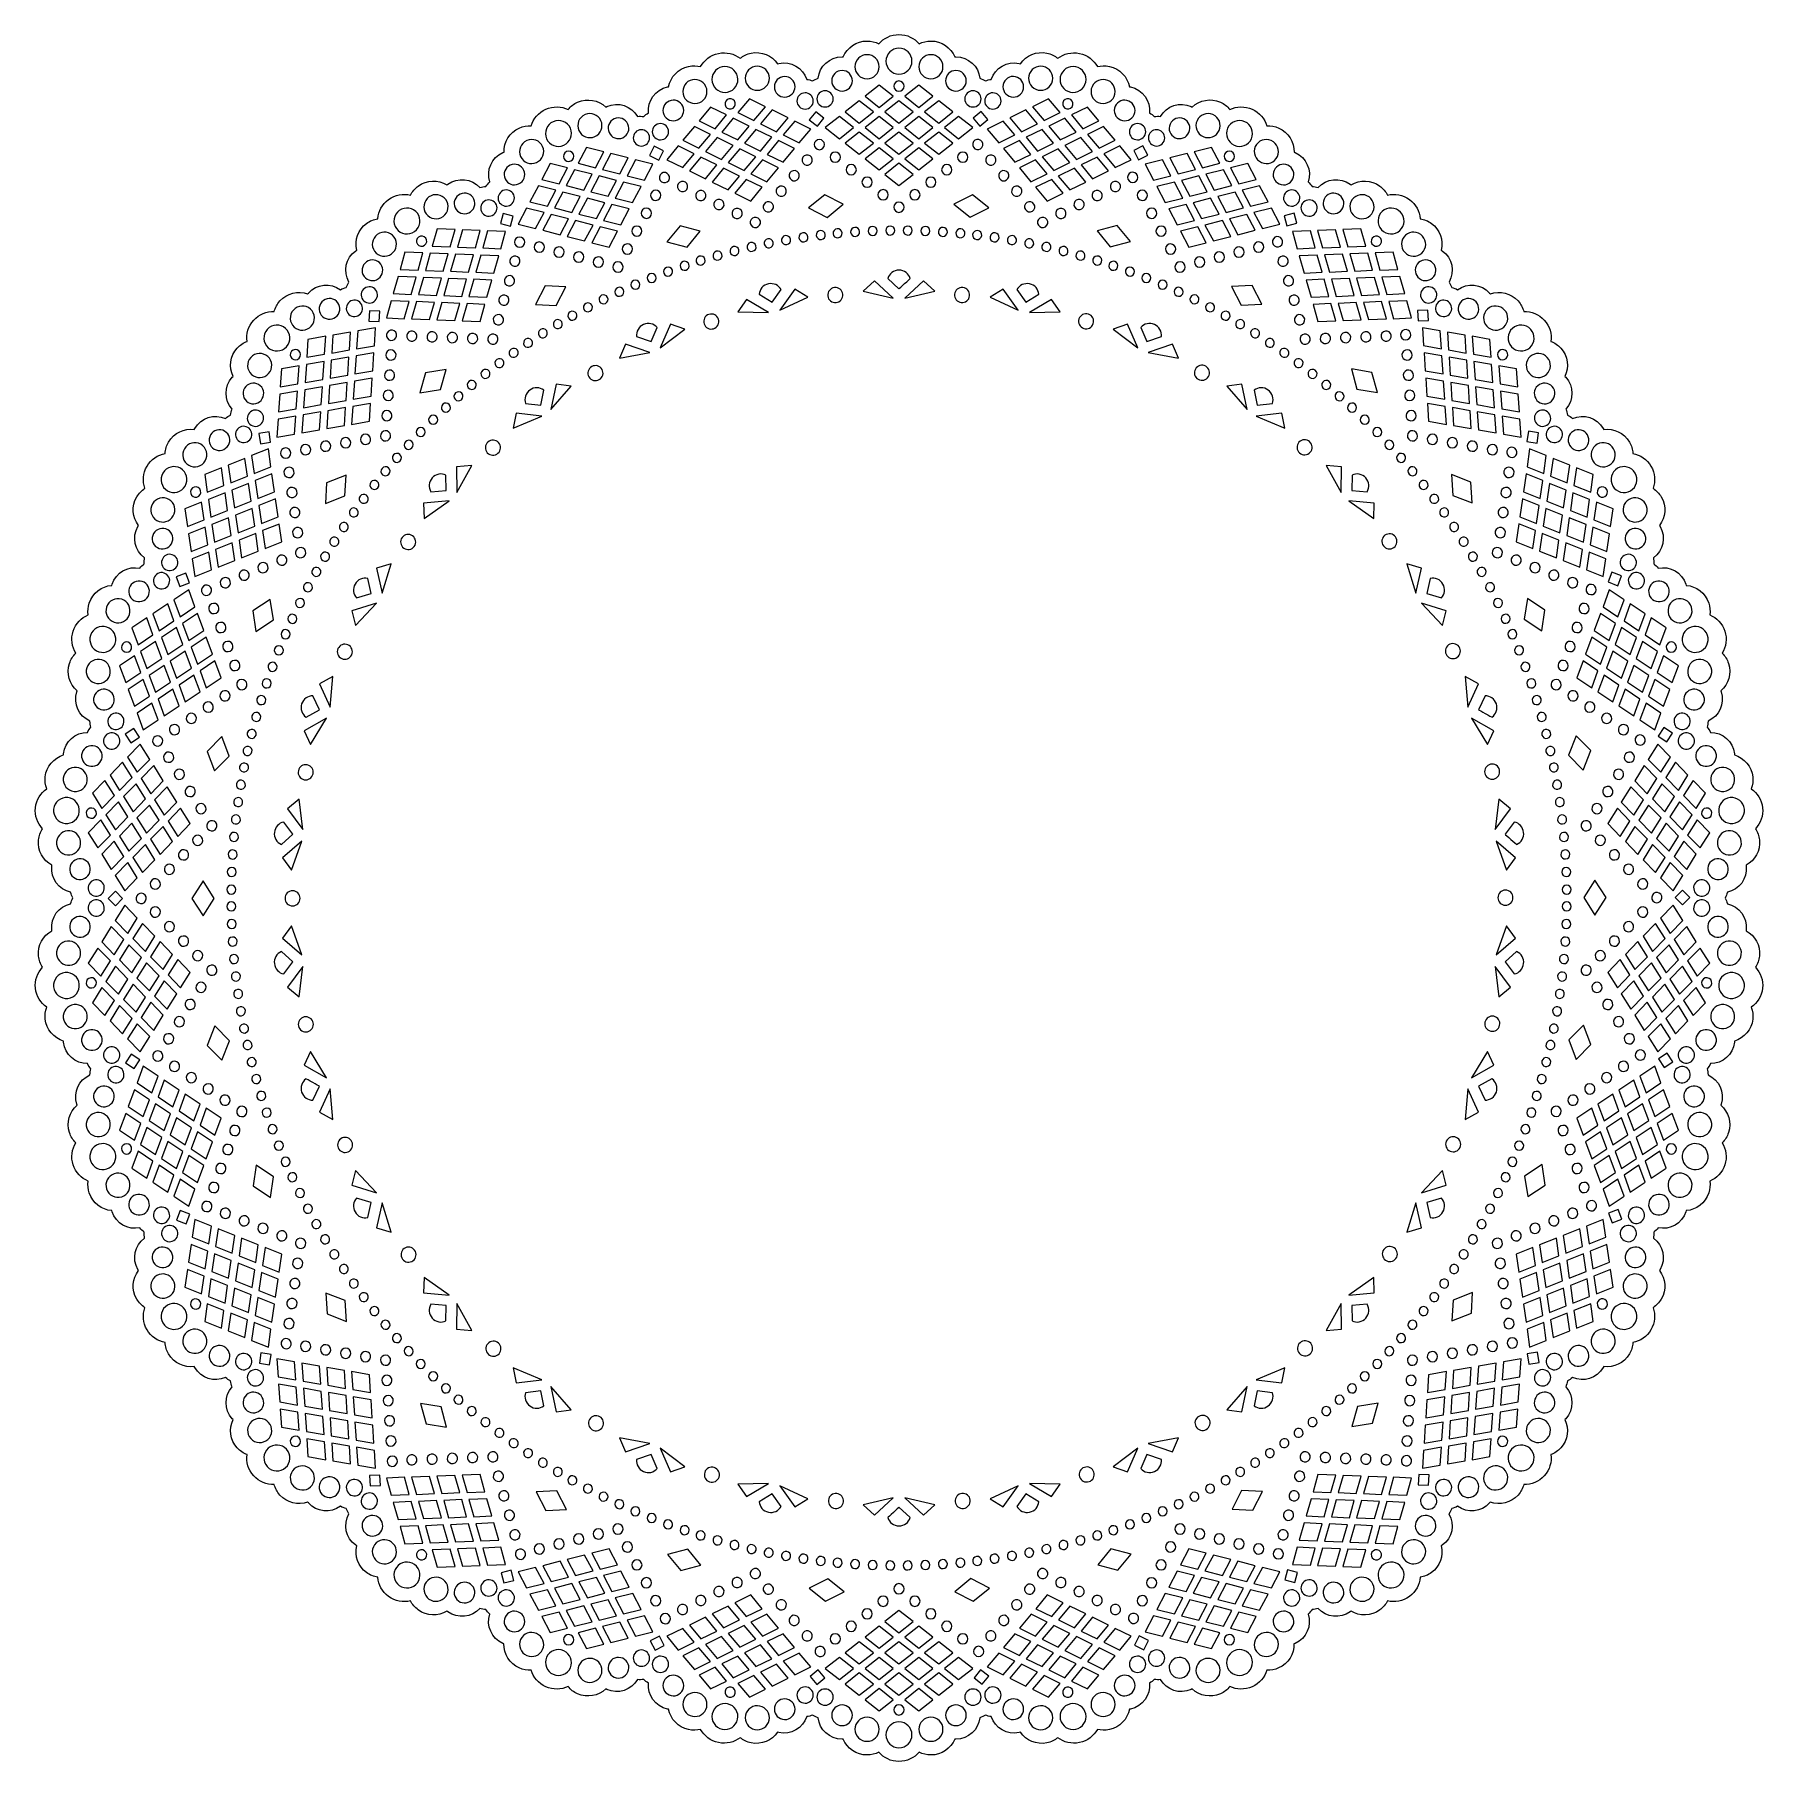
# Model space of a CAD drawing. Header units: centimetres. Extents: x -6.8 to 6.8, y -6.8 to 6.8.
import ezdxf

# ---------------------------------------------------------------- set-up
doc = ezdxf.new("R2010")
doc.units = ezdxf.units.CM
doc.header["$MEASUREMENT"] = 0
doc.layers.add('Layer 1', color=7, linetype='Continuous')

msp = doc.modelspace()

# ---------------------------------------------------------------- linework, layer by layer
at = {"layer": 'Layer 1', "color": 111}
for points, knots in [([(6.74879, 0.70554), (6.74218, 0.76809), (6.70829, 0.82124), (6.66013, 0.8545), (6.66013, 0.8545), (6.67109, 0.88302), (6.67564, 0.91448), (6.6722, 0.94689), (6.6722, 0.94689), (6.66341, 1.02997), (6.60486, 1.09585), (6.52911, 1.11831), (6.52911, 1.11831), (6.52911, 1.11831), (6.52837, 1.12747), (6.52837, 1.12747), (6.52837, 1.12747), (6.51821, 1.22365), (6.43656, 1.29508), (6.34147, 1.29508), (6.34147, 1.29508), (6.33475, 1.30977), (6.32602, 1.32326), (6.31564, 1.3353), (6.31564, 1.3353), (6.32019, 1.35049), (6.32266, 1.36639), (6.32279, 1.38253), (6.32279, 1.38253), (6.40968, 1.42097), (6.45505, 1.51929), (6.42502, 1.61126), (6.42502, 1.61126), (6.42502, 1.61126), (6.42195, 1.61994), (6.42195, 1.61994), (6.42195, 1.61994), (6.48199, 1.67111), (6.50855, 1.75498), (6.4826, 1.83441), (6.4826, 1.83441), (6.47246, 1.86542), (6.45545, 1.8923), (6.43378, 1.91394), (6.43378, 1.91394), (6.46418, 1.96382), (6.47341, 2.02605), (6.45386, 2.0859), (6.45386, 2.0859), (6.43431, 2.14572), (6.39007, 2.1907), (6.33602, 2.21327), (6.33602, 2.21327), (6.34075, 2.24343), (6.33864, 2.27513), (6.3285, 2.30613), (6.3285, 2.30613), (6.30255, 2.38559), (6.23151, 2.4379), (6.15271, 2.44422), (6.15271, 2.44422), (6.15271, 2.44422), (6.15007, 2.45303), (6.15007, 2.45303), (6.15007, 2.45303), (6.12004, 2.54497), (6.02521, 2.598), (5.93221, 2.57829), (5.93221, 2.57829), (5.92255, 2.59128), (5.91118, 2.60268), (5.89853, 2.61231), (5.89853, 2.61231), (5.89982, 2.62808), (5.8989, 2.64411), (5.89564, 2.65994), (5.89564, 2.65994), (5.97259, 2.71552), (5.99642, 2.82107), (5.94782, 2.90478), (5.94782, 2.90478), (5.94782, 2.90478), (5.943, 2.91264), (5.943, 2.91264), (5.943, 2.91264), (5.99103, 2.97508), (5.99947, 3.06263), (5.95748, 3.13497), (5.95748, 3.13497), (5.94107, 3.1632), (5.91882, 3.18601), (5.8931, 3.20268), (5.8931, 3.20268), (5.91242, 3.25774), (5.90842, 3.32055), (5.87681, 3.37505), (5.87681, 3.37505), (5.84519, 3.42953), (5.79251, 3.46435), (5.73488, 3.47525), (5.73488, 3.47525), (5.73322, 3.50573), (5.72451, 3.53632), (5.70813, 3.56455), (5.70813, 3.56455), (5.66614, 3.63688), (5.58571, 3.67337), (5.50732, 3.66324), (5.50732, 3.66324), (5.50732, 3.66324), (5.5029, 3.67131), (5.5029, 3.67131), (5.5029, 3.67131), (5.45429, 3.75502), (5.35047, 3.78727), (5.26361, 3.74878), (5.26361, 3.74878), (5.25146, 3.75949), (5.23797, 3.7683), (5.22358, 3.77508), (5.22358, 3.77508), (5.22154, 3.79082), (5.21728, 3.80632), (5.2108, 3.82111), (5.2108, 3.82111), (5.27446, 3.89139), (5.2757, 3.99957), (5.21066, 4.07143), (5.21066, 4.07143), (5.21066, 4.07143), (5.20431, 4.0781), (5.20431, 4.0781), (5.20431, 4.0781), (5.23823, 4.14914), (5.22821, 4.23648), (5.17201, 4.29858), (5.17201, 4.29858), (5.15007, 4.32282), (5.12354, 4.34049), (5.09488, 4.3515), (5.09488, 4.3515), (5.10226, 4.40936), (5.08523, 4.46998), (5.04292, 4.5167), (5.04292, 4.5167), (5.00061, 4.56343), (4.94179, 4.58663), (4.88316, 4.58539), (4.88316, 4.58539), (4.87517, 4.61484), (4.86028, 4.64296), (4.83832, 4.6672), (4.83832, 4.6672), (4.78212, 4.72929), (4.69581, 4.74832), (4.62125, 4.7222), (4.62125, 4.7222), (4.62125, 4.7222), (4.61525, 4.72919), (4.61525, 4.72919), (4.61525, 4.72919), (4.55021, 4.80105), (4.44192, 4.8111), (4.365, 4.75549), (4.365, 4.75549), (4.35087, 4.76345), (4.33582, 4.76927), (4.32032, 4.77292), (4.32032, 4.77292), (4.31505, 4.78785), (4.30764, 4.80213), (4.29822, 4.81526), (4.29822, 4.81526), (4.34579, 4.89717), (4.32442, 5.00322), (4.24578, 5.06008), (4.24578, 5.06008), (4.24578, 5.06008), (4.23819, 5.06529), (4.23819, 5.06529), (4.23819, 5.06529), (4.25652, 5.14178), (4.22845, 5.22515), (4.16051, 5.27423), (4.16051, 5.27423), (4.13397, 5.29341), (4.10434, 5.30521), (4.07401, 5.31006), (4.07401, 5.31006), (4.06915, 5.36818), (4.0398, 5.42396), (3.98866, 5.46092), (3.98866, 5.46092), (3.93752, 5.49788), (3.87513, 5.50841), (3.81806, 5.49505), (3.81806, 5.49505), (3.80406, 5.52222), (3.78361, 5.54662), (3.7571, 5.5658), (3.7571, 5.5658), (3.68915, 5.61491), (3.60075, 5.6157), (3.53329, 5.57472), (3.53329, 5.57472), (3.53329, 5.57472), (3.52593, 5.5803), (3.52593, 5.5803), (3.52593, 5.5803), (3.4473, 5.63713), (3.33927, 5.62459), (3.27566, 5.55429), (3.27566, 5.55429), (3.26021, 5.55916), (3.24428, 5.56173), (3.22838, 5.56212), (3.22838, 5.56212), (3.2201, 5.57564), (3.20989, 5.58808), (3.1979, 5.59898), (3.1979, 5.59898), (3.22732, 5.68894), (3.18422, 5.78826), (3.09543, 5.82761), (3.09543, 5.82761), (3.09543, 5.82761), (3.08691, 5.83115), (3.08691, 5.83115), (3.08691, 5.83115), (3.08886, 5.90976), (3.04397, 5.98551), (2.96724, 6.01948), (2.96724, 6.01948), (2.93729, 6.03274), (2.9058, 6.03816), (2.87516, 6.0366), (2.87516, 6.0366), (2.85825, 6.09245), (2.81791, 6.14093), (2.76012, 6.16651), (2.76012, 6.16651), (2.70234, 6.1921), (2.63913, 6.18948), (2.5861, 6.16463), (2.5861, 6.16463), (2.56674, 6.18834), (2.54165, 6.20797), (2.5117, 6.22123), (2.5117, 6.22123), (2.43497, 6.2552), (2.34835, 6.23771), (2.29093, 6.18366), (2.29093, 6.18366), (2.29093, 6.18366), (2.2826, 6.1876), (2.2826, 6.1876), (2.2826, 6.1876), (2.19381, 6.22692), (2.09075, 6.19231), (2.04323, 6.11037), (2.04323, 6.11037), (2.02707, 6.11195), (2.01095, 6.11116), (1.99529, 6.10825), (1.99529, 6.10825), (1.98436, 6.11979), (1.97177, 6.12981), (1.95774, 6.13802), (1.95774, 6.13802), (1.96769, 6.2321), (1.9048, 6.32037), (1.80974, 6.34045), (1.80974, 6.34045), (1.80974, 6.34045), (1.80066, 6.34212), (1.80066, 6.34212), (1.80066, 6.34212), (1.78614, 6.4194), (1.72639, 6.48422), (1.64424, 6.50158), (1.64424, 6.50158), (1.61217, 6.50838), (1.58026, 6.50716), (1.55058, 6.4993), (1.55058, 6.4993), (1.52235, 6.55045), (1.47276, 6.5895), (1.4109, 6.60257), (1.4109, 6.60257), (1.34904, 6.61564), (1.28777, 6.6), (1.24107, 6.56471), (1.24107, 6.56471), (1.21718, 6.58389), (1.18852, 6.59791), (1.15645, 6.60469), (1.15645, 6.60469), (1.07433, 6.62207), (0.99323, 6.58704), (0.94836, 6.5223), (0.94836, 6.5223), (0.94836, 6.5223), (0.93936, 6.52444), (0.93936, 6.52444), (0.93936, 6.52444), (0.84427, 6.54455), (0.75072, 6.48936), (0.72135, 6.39937), (0.72135, 6.39937), (0.70518, 6.39757), (0.68954, 6.39344), (0.67483, 6.38736), (0.67483, 6.38736), (0.66176, 6.39633), (0.64734, 6.40355), (0.63197, 6.40866), (0.63197, 6.40866), (0.62205, 6.50274), (0.54207, 6.57603), (0.44486, 6.57603), (0.44486, 6.57603), (0.44486, 6.57603), (0.43562, 6.57582), (0.43562, 6.57582), (0.43562, 6.57582), (0.40528, 6.6484), (0.33328, 6.69946), (0.2493, 6.69946), (0.2493, 6.69946), (0.21652, 6.69946), (0.18554, 6.69168), (0.15818, 6.67787), (0.15818, 6.67787), (0.1199, 6.72206), (0.06322, 6.75002), (-0.00001, 6.75002), (-0.00001, 6.75002), (-0.06325, 6.75002), (-0.11992, 6.72206), (-0.15821, 6.67787), (-0.15821, 6.67787), (-0.18559, 6.69168), (-0.21655, 6.69946), (-0.24933, 6.69946), (-0.24933, 6.69946), (-0.33331, 6.69946), (-0.4053, 6.6484), (-0.43565, 6.57582), (-0.43565, 6.57582), (-0.43565, 6.57582), (-0.44488, 6.57603), (-0.44488, 6.57603), (-0.44488, 6.57603), (-0.54209, 6.57603), (-0.62208, 6.50272), (-0.63197, 6.40866), (-0.63197, 6.40866), (-0.64737, 6.40355), (-0.66179, 6.3963), (-0.67489, 6.38731), (-0.67489, 6.38731), (-0.6896, 6.39339), (-0.70521, 6.39752), (-0.72135, 6.39932), (-0.72135, 6.39932), (-0.75072, 6.48928), (-0.84427, 6.54444), (-0.93934, 6.52436), (-0.93934, 6.52436), (-0.93934, 6.52436), (-0.94833, 6.52224), (-0.94833, 6.52224), (-0.94833, 6.52224), (-0.99321, 6.58696), (-1.07427, 6.62202), (-1.15643, 6.60464), (-1.15643, 6.60464), (-1.1885, 6.59786), (-1.21715, 6.58384), (-1.24104, 6.56466), (-1.24104, 6.56466), (-1.28771, 6.59995), (-1.34902, 6.61559), (-1.41085, 6.60252), (-1.41085, 6.60252), (-1.47271, 6.58942), (-1.52229, 6.55034), (-1.55052, 6.49923), (-1.55052, 6.49923), (-1.58018, 6.50708), (-1.61209, 6.5083), (-1.64419, 6.50153), (-1.64419, 6.50153), (-1.72634, 6.48414), (-1.78608, 6.41935), (-1.80061, 6.34206), (-1.80061, 6.34206), (-1.80061, 6.34206), (-1.80968, 6.34037), (-1.80968, 6.34037), (-1.80968, 6.34037), (-1.90478, 6.32026), (-1.96767, 6.23202), (-1.95769, 6.13796), (-1.95769, 6.13796), (-1.97169, 6.12976), (-1.98431, 6.11973), (-1.99524, 6.1082), (-1.99524, 6.1082), (-2.01087, 6.11111), (-2.02699, 6.1119), (-2.04313, 6.11031), (-2.04313, 6.11031), (-2.09064, 6.19226), (-2.1937, 6.22686), (-2.28249, 6.18755), (-2.28249, 6.18755), (-2.28249, 6.18755), (-2.29086, 6.1836), (-2.29086, 6.1836), (-2.29086, 6.1836), (-2.34827, 6.23766), (-2.43492, 6.25515), (-2.51162, 6.22117), (-2.51162, 6.22117), (-2.54157, 6.20792), (-2.56668, 6.18829), (-2.58605, 6.16458), (-2.58605, 6.16458), (-2.6391, 6.18942), (-2.70231, 6.19204), (-2.76007, 6.16646), (-2.76007, 6.16646), (-2.81785, 6.14087), (-2.85817, 6.0924), (-2.87511, 6.03655), (-2.87511, 6.03655), (-2.90575, 6.03811), (-2.93723, 6.03269), (-2.96718, 6.01943), (-2.96718, 6.01943), (-3.04389, 5.98546), (-3.08879, 5.90971), (-3.08685, 5.8311), (-3.08685, 5.8311), (-3.08685, 5.8311), (-3.09537, 5.82755), (-3.09537, 5.82755), (-3.09537, 5.82755), (-3.18417, 5.78824), (-3.22724, 5.68891), (-3.19785, 5.59893), (-3.19785, 5.59893), (-3.20981, 5.58805), (-3.22002, 5.57562), (-3.2283, 5.5621), (-3.2283, 5.5621), (-3.24423, 5.56173), (-3.26016, 5.55916), (-3.27563, 5.55427), (-3.27563, 5.55427), (-3.33924, 5.62457), (-3.44727, 5.63713), (-3.5259, 5.5803), (-3.5259, 5.5803), (-3.5259, 5.5803), (-3.53326, 5.57472), (-3.53326, 5.57472), (-3.53326, 5.57472), (-3.60073, 5.6157), (-3.68913, 5.61491), (-3.75707, 5.5658), (-3.75707, 5.5658), (-3.78361, 5.54662), (-3.80406, 5.52225), (-3.81803, 5.49505), (-3.81803, 5.49505), (-3.8751, 5.50839), (-3.93749, 5.49788), (-3.98866, 5.46092), (-3.98866, 5.46092), (-4.03983, 5.42396), (-4.06915, 5.36818), (-4.07401, 5.31006), (-4.07401, 5.31006), (-4.10431, 5.30521), (-4.13397, 5.29341), (-4.16051, 5.27423), (-4.16051, 5.27423), (-4.22845, 5.22515), (-4.25652, 5.14175), (-4.23819, 5.06529), (-4.23819, 5.06529), (-4.23819, 5.06529), (-4.24578, 5.06008), (-4.24578, 5.06008), (-4.24578, 5.06008), (-4.32442, 5.00324), (-4.34579, 4.89717), (-4.29822, 4.81526), (-4.29822, 4.81526), (-4.30767, 4.80213), (-4.31505, 4.78785), (-4.32034, 4.7729), (-4.32034, 4.7729), (-4.33585, 4.76922), (-4.3509, 4.76343), (-4.36503, 4.75544), (-4.36503, 4.75544), (-4.44194, 4.81108), (-4.55024, 4.801), (-4.61527, 4.72914), (-4.61527, 4.72914), (-4.61527, 4.72914), (-4.62128, 4.72218), (-4.62128, 4.72218), (-4.62128, 4.72218), (-4.69584, 4.74829), (-4.78215, 4.72924), (-4.83834, 4.66717), (-4.83834, 4.66717), (-4.86028, 4.64293), (-4.8752, 4.61481), (-4.88319, 4.58534), (-4.88319, 4.58534), (-4.94182, 4.58661), (-5.00061, 4.56343), (-5.04295, 4.51665), (-5.04295, 4.51665), (-5.08525, 4.4699), (-5.10229, 4.40931), (-5.09491, 4.35144), (-5.09491, 4.35144), (-5.12354, 4.34046), (-5.15007, 4.32279), (-5.17201, 4.29853), (-5.17201, 4.29853), (-5.22821, 4.23646), (-5.23823, 4.14909), (-5.20431, 4.07808), (-5.20431, 4.07808), (-5.20431, 4.07808), (-5.21066, 4.07138), (-5.21066, 4.07138), (-5.21066, 4.07138), (-5.2757, 3.99955), (-5.27446, 3.89136), (-5.2108, 3.82109), (-5.2108, 3.82109), (-5.21728, 3.80627), (-5.22154, 3.79076), (-5.22358, 3.77508), (-5.22358, 3.77508), (-5.23794, 3.76828), (-5.25146, 3.75946), (-5.26361, 3.74878), (-5.26361, 3.74878), (-5.35047, 3.78727), (-5.45429, 3.75502), (-5.5029, 3.67128), (-5.5029, 3.67128), (-5.5029, 3.67128), (-5.50732, 3.66321), (-5.50732, 3.66321), (-5.50732, 3.66321), (-5.58571, 3.67337), (-5.66614, 3.63686), (-5.70813, 3.56455), (-5.70813, 3.56455), (-5.72454, 3.53629), (-5.73324, 3.5057), (-5.73488, 3.47522), (-5.73488, 3.47522), (-5.79248, 3.46435), (-5.84516, 3.42948), (-5.87681, 3.37503), (-5.87681, 3.37503), (-5.90842, 3.32055), (-5.91242, 3.25774), (-5.8931, 3.20268), (-5.8931, 3.20268), (-5.91882, 3.18598), (-5.94107, 3.16323), (-5.95748, 3.13494), (-5.95748, 3.13494), (-5.99947, 3.06263), (-5.99103, 2.97508), (-5.943, 2.91264), (-5.943, 2.91264), (-5.943, 2.91264), (-5.94782, 2.90478), (-5.94782, 2.90478), (-5.94782, 2.90478), (-5.99642, 2.82104), (-5.97259, 2.7155), (-5.89564, 2.65991), (-5.89564, 2.65991), (-5.8989, 2.64409), (-5.8998, 2.62805), (-5.89853, 2.61226), (-5.89853, 2.61226), (-5.9112, 2.60265), (-5.92258, 2.59125), (-5.93221, 2.57826), (-5.93221, 2.57826), (-6.02521, 2.59792), (-6.12004, 2.54492), (-6.15007, 2.45298), (-6.15007, 2.45298), (-6.15007, 2.45298), (-6.15271, 2.44417), (-6.15271, 2.44417), (-6.15271, 2.44417), (-6.23151, 2.4379), (-6.30257, 2.38556), (-6.3285, 2.30611), (-6.3285, 2.30611), (-6.33864, 2.27507), (-6.34075, 2.2434), (-6.33602, 2.21321), (-6.33602, 2.21321), (-6.39007, 2.19064), (-6.43434, 2.14567), (-6.45389, 2.08587), (-6.45389, 2.08587), (-6.47344, 2.02602), (-6.46421, 1.96379), (-6.43381, 1.91389), (-6.43381, 1.91389), (-6.45548, 1.89227), (-6.47249, 1.86539), (-6.4826, 1.83436), (-6.4826, 1.83436), (-6.50855, 1.75493), (-6.48199, 1.67103), (-6.42195, 1.61991), (-6.42195, 1.61991), (-6.42195, 1.61991), (-6.42502, 1.61123), (-6.42502, 1.61123), (-6.42502, 1.61123), (-6.45505, 1.51926), (-6.40968, 1.42097), (-6.32279, 1.3825), (-6.32279, 1.3825), (-6.32266, 1.36636), (-6.32019, 1.35046), (-6.31564, 1.3353), (-6.31564, 1.3353), (-6.32599, 1.32329), (-6.33472, 1.30977), (-6.34144, 1.29508), (-6.34144, 1.29508), (-6.43653, 1.29511), (-6.51818, 1.22365), (-6.52834, 1.1275), (-6.52834, 1.1275), (-6.52834, 1.1275), (-6.52908, 1.11831), (-6.52908, 1.11831), (-6.52908, 1.11831), (-6.60483, 1.09588), (-6.66339, 1.03), (-6.67217, 0.94692), (-6.67217, 0.94692), (-6.67561, 0.91445), (-6.67106, 0.88302), (-6.6601, 0.8545), (-6.6601, 0.8545), (-6.70829, 0.82124), (-6.74215, 0.76809), (-6.74877, 0.70554), (-6.74877, 0.70554), (-6.75538, 0.64299), (-6.73334, 0.58399), (-6.69318, 0.5415), (-6.69318, 0.5415), (-6.70985, 0.51586), (-6.72088, 0.48604), (-6.72429, 0.45363), (-6.72429, 0.45363), (-6.73308, 0.37055), (-6.68955, 0.29401), (-6.62015, 0.25638), (-6.62015, 0.25638), (-6.62015, 0.25638), (-6.62134, 0.24725), (-6.62134, 0.24725), (-6.62134, 0.24725), (-6.6315, 0.1511), (-6.56655, 0.06432), (-6.47355, 0.04469), (-6.47355, 0.04469), (-6.47005, 0.02892), (-6.46434, 0.01392), (-6.45672, 0.00003), (-6.45672, 0.00003), (-6.46434, -0.01386), (-6.47008, -0.02892), (-6.47357, -0.04466), (-6.47357, -0.04466), (-6.5666, -0.06429), (-6.63153, -0.15108), (-6.62137, -0.24723), (-6.62137, -0.24723), (-6.62137, -0.24723), (-6.62018, -0.25635), (-6.62018, -0.25635), (-6.62018, -0.25635), (-6.68961, -0.29398), (-6.7331, -0.37052), (-6.72432, -0.4536), (-6.72432, -0.4536), (-6.72088, -0.48607), (-6.70987, -0.51588), (-6.6932, -0.5415), (-6.6932, -0.5415), (-6.73337, -0.58396), (-6.75541, -0.64296), (-6.74879, -0.70554), (-6.74879, -0.70554), (-6.74218, -0.76809), (-6.70831, -0.82124), (-6.66013, -0.8545), (-6.66013, -0.8545), (-6.67109, -0.88302), (-6.67564, -0.91448), (-6.6722, -0.94689), (-6.6722, -0.94689), (-6.66341, -1.02997), (-6.60486, -1.09585), (-6.52911, -1.11831), (-6.52911, -1.11831), (-6.52911, -1.11831), (-6.52837, -1.12747), (-6.52837, -1.12747), (-6.52837, -1.12747), (-6.51821, -1.22365), (-6.43656, -1.29508), (-6.34147, -1.29506), (-6.34147, -1.29506), (-6.33475, -1.30977), (-6.32602, -1.32326), (-6.31564, -1.3353), (-6.31564, -1.3353), (-6.32019, -1.35049), (-6.32266, -1.36639), (-6.32279, -1.38253), (-6.32279, -1.38253), (-6.40968, -1.42097), (-6.45505, -1.51929), (-6.42502, -1.61126), (-6.42502, -1.61126), (-6.42502, -1.61126), (-6.42195, -1.61994), (-6.42195, -1.61994), (-6.42195, -1.61994), (-6.48199, -1.67108), (-6.50853, -1.75498), (-6.4826, -1.83438), (-6.4826, -1.83438), (-6.47246, -1.86542), (-6.45545, -1.8923), (-6.43378, -1.91394), (-6.43378, -1.91394), (-6.46418, -1.96382), (-6.47341, -2.02605), (-6.45386, -2.0859), (-6.45386, -2.0859), (-6.43431, -2.14572), (-6.39007, -2.1907), (-6.33599, -2.21324), (-6.33599, -2.21324), (-6.34073, -2.24343), (-6.33861, -2.2751), (-6.32848, -2.30613), (-6.32848, -2.30613), (-6.30252, -2.38559), (-6.23148, -2.4379), (-6.15269, -2.44419), (-6.15269, -2.44419), (-6.15269, -2.44419), (-6.15004, -2.45301), (-6.15004, -2.45301), (-6.15004, -2.45301), (-6.12001, -2.54497), (-6.02518, -2.59797), (-5.93218, -2.57826), (-5.93218, -2.57826), (-5.92253, -2.59125), (-5.91118, -2.60268), (-5.8985, -2.61228), (-5.8985, -2.61228), (-5.89977, -2.62808), (-5.89887, -2.64409), (-5.89562, -2.65988), (-5.89562, -2.65988), (-5.97256, -2.71547), (-5.9964, -2.82101), (-5.94779, -2.90475), (-5.94779, -2.90475), (-5.94779, -2.90475), (-5.94298, -2.91261), (-5.94298, -2.91261), (-5.94298, -2.91261), (-5.991, -2.97505), (-5.99944, -3.06261), (-5.95745, -3.13492), (-5.95745, -3.13492), (-5.94105, -3.16317), (-5.9188, -3.18595), (-5.89308, -3.20265), (-5.89308, -3.20265), (-5.91239, -3.25771), (-5.9084, -3.32052), (-5.87678, -3.375), (-5.87678, -3.375), (-5.84516, -3.42948), (-5.79248, -3.46432), (-5.73486, -3.47522), (-5.73486, -3.47522), (-5.73319, -3.50568), (-5.72449, -3.53626), (-5.70811, -3.56452), (-5.70811, -3.56452), (-5.66612, -3.63683), (-5.58568, -3.67334), (-5.50729, -3.66318), (-5.50729, -3.66318), (-5.50729, -3.66318), (-5.50287, -3.67125), (-5.50287, -3.67125), (-5.50287, -3.67125), (-5.45427, -3.75499), (-5.35044, -3.78725), (-5.26358, -3.74875), (-5.26358, -3.74875), (-5.25144, -3.75944), (-5.23792, -3.76825), (-5.22355, -3.77505), (-5.22355, -3.77505), (-5.22151, -3.79076), (-5.21725, -3.80627), (-5.21077, -3.82109), (-5.21077, -3.82109), (-5.27443, -3.89133), (-5.27567, -3.99952), (-5.21064, -4.07138), (-5.21064, -4.07138), (-5.21064, -4.07138), (-5.20429, -4.07808), (-5.20429, -4.07808), (-5.20429, -4.07808), (-5.23821, -4.14909), (-5.22818, -4.23643), (-5.17198, -4.29853), (-5.17198, -4.29853), (-5.15005, -4.32276), (-5.12351, -4.34044), (-5.09488, -4.35144), (-5.09488, -4.35144), (-5.10226, -4.40931), (-5.08523, -4.46992), (-5.04292, -4.51665), (-5.04292, -4.51665), (-5.00061, -4.5634), (-4.94179, -4.58658), (-4.88316, -4.58534), (-4.88316, -4.58534), (-4.87517, -4.61481), (-4.86028, -4.64291), (-4.83832, -4.66714), (-4.83832, -4.66714), (-4.78212, -4.72924), (-4.69581, -4.74829), (-4.62125, -4.72215), (-4.62125, -4.72215), (-4.62125, -4.72215), (-4.61525, -4.72914), (-4.61525, -4.72914), (-4.61525, -4.72914), (-4.55021, -4.801), (-4.44192, -4.81105), (-4.365, -4.75544), (-4.365, -4.75544), (-4.35087, -4.7634), (-4.33582, -4.76922), (-4.32034, -4.77287), (-4.32034, -4.77287), (-4.31508, -4.78779), (-4.30767, -4.80208), (-4.29825, -4.81521), (-4.29825, -4.81521), (-4.34582, -4.89712), (-4.32444, -5.00319), (-4.24581, -5.06002), (-4.24581, -5.06002), (-4.24581, -5.06002), (-4.23821, -5.06524), (-4.23821, -5.06524), (-4.23821, -5.06524), (-4.25655, -5.14173), (-4.22848, -5.2251), (-4.16053, -5.2742), (-4.16053, -5.2742), (-4.134, -5.29339), (-4.10436, -5.30519), (-4.07404, -5.31), (-4.07404, -5.31), (-4.06917, -5.36813), (-4.03986, -5.42391), (-3.98869, -5.46087), (-3.98869, -5.46087), (-3.93752, -5.49783), (-3.87515, -5.50836), (-3.81808, -5.495), (-3.81808, -5.495), (-3.80409, -5.52217), (-3.78363, -5.54657), (-3.75712, -5.56575), (-3.75712, -5.56575), (-3.68918, -5.61486), (-3.60078, -5.61565), (-3.53331, -5.57467), (-3.53331, -5.57467), (-3.53331, -5.57467), (-3.52598, -5.58025), (-3.52598, -5.58025), (-3.52598, -5.58025), (-3.44735, -5.63708), (-3.33932, -5.62454), (-3.27571, -5.55424), (-3.27571, -5.55424), (-3.26026, -5.55911), (-3.24433, -5.56167), (-3.22843, -5.56207), (-3.22843, -5.56207), (-3.22015, -5.57559), (-3.20994, -5.58803), (-3.19795, -5.59893), (-3.19795, -5.59893), (-3.22735, -5.68889), (-3.18427, -5.78821), (-3.09548, -5.82755), (-3.09548, -5.82755), (-3.09548, -5.82755), (-3.08696, -5.8311), (-3.08696, -5.8311), (-3.08696, -5.8311), (-3.08892, -5.90971), (-3.04402, -5.98546), (-2.96729, -6.01943), (-2.96729, -6.01943), (-2.93734, -6.03269), (-2.90585, -6.03811), (-2.87521, -6.03655), (-2.87521, -6.03655), (-2.85831, -6.0924), (-2.81796, -6.14087), (-2.76017, -6.16646), (-2.76017, -6.16646), (-2.70239, -6.19204), (-2.63918, -6.18942), (-2.58616, -6.16458), (-2.58616, -6.16458), (-2.56679, -6.18829), (-2.54171, -6.20792), (-2.51176, -6.22117), (-2.51176, -6.22117), (-2.43503, -6.25515), (-2.3484, -6.23766), (-2.29099, -6.1836), (-2.29099, -6.1836), (-2.29099, -6.1836), (-2.28265, -6.18755), (-2.28265, -6.18755), (-2.28265, -6.18755), (-2.19386, -6.22686), (-2.0908, -6.19226), (-2.04328, -6.11031), (-2.04328, -6.11031), (-2.02712, -6.1119), (-2.01101, -6.11111), (-1.99534, -6.1082), (-1.99534, -6.1082), (-1.98441, -6.11973), (-1.97179, -6.12976), (-1.9578, -6.13796), (-1.9578, -6.13796), (-1.96777, -6.23205), (-1.90485, -6.32031), (-1.80979, -6.3404), (-1.80979, -6.3404), (-1.80979, -6.3404), (-1.80071, -6.34206), (-1.80071, -6.34206), (-1.80071, -6.34206), (-1.78619, -6.41935), (-1.72645, -6.48417), (-1.64429, -6.50153), (-1.64429, -6.50153), (-1.61223, -6.5083), (-1.58029, -6.50711), (-1.55063, -6.49925), (-1.55063, -6.49925), (-1.5224, -6.5504), (-1.47282, -6.58945), (-1.41096, -6.60252), (-1.41096, -6.60252), (-1.3491, -6.61559), (-1.28782, -6.59995), (-1.24115, -6.56466), (-1.24115, -6.56466), (-1.21726, -6.58384), (-1.1886, -6.59786), (-1.15653, -6.60464), (-1.15653, -6.60464), (-1.07438, -6.62202), (-0.99331, -6.58699), (-0.94844, -6.52224), (-0.94844, -6.52224), (-0.94844, -6.52224), (-0.93944, -6.52439), (-0.93944, -6.52439), (-0.93944, -6.52439), (-0.84438, -6.54447), (-0.75082, -6.4893), (-0.72145, -6.39932), (-0.72145, -6.39932), (-0.70531, -6.39752), (-0.68968, -6.39342), (-0.67499, -6.38733), (-0.67499, -6.38733), (-0.66189, -6.39633), (-0.64748, -6.40353), (-0.63208, -6.40866), (-0.63208, -6.40866), (-0.62215, -6.50274), (-0.54217, -6.57603), (-0.44496, -6.57603), (-0.44496, -6.57603), (-0.44496, -6.57603), (-0.43573, -6.57582), (-0.43573, -6.57582), (-0.43573, -6.57582), (-0.40538, -6.64842), (-0.33339, -6.69946), (-0.24941, -6.69946), (-0.24941, -6.69946), (-0.21663, -6.69946), (-0.18564, -6.69168), (-0.15829, -6.67787), (-0.15829, -6.67787), (-0.12, -6.72206), (-0.06333, -6.75002), (-0.00009, -6.75002), (-0.00009, -6.75002), (0.06314, -6.75002), (0.11982, -6.72206), (0.1581, -6.67787), (0.1581, -6.67787), (0.18546, -6.69168), (0.21644, -6.69946), (0.24922, -6.69946), (0.24922, -6.69946), (0.3332, -6.69946), (0.4052, -6.64842), (0.43554, -6.57582), (0.43554, -6.57582), (0.43554, -6.57582), (0.44478, -6.57603), (0.44478, -6.57603), (0.44478, -6.57603), (0.54199, -6.57603), (0.62197, -6.50272), (0.63186, -6.40866), (0.63186, -6.40866), (0.64726, -6.40355), (0.66168, -6.39633), (0.67478, -6.38731), (0.67478, -6.38731), (0.68949, -6.39342), (0.7051, -6.39752), (0.72124, -6.39932), (0.72124, -6.39932), (0.75061, -6.48928), (0.84417, -6.54444), (0.93923, -6.52436), (0.93923, -6.52436), (0.93923, -6.52436), (0.94823, -6.52224), (0.94823, -6.52224), (0.94823, -6.52224), (0.9931, -6.58696), (1.0742, -6.62202), (1.15632, -6.60464), (1.15632, -6.60464), (1.18839, -6.59786), (1.21704, -6.58384), (1.24094, -6.56466), (1.24094, -6.56466), (1.28763, -6.59995), (1.34891, -6.61559), (1.41077, -6.60252), (1.41077, -6.60252), (1.47263, -6.58945), (1.52221, -6.55034), (1.55045, -6.49925), (1.55045, -6.49925), (1.5801, -6.50708), (1.61201, -6.5083), (1.64408, -6.50153), (1.64408, -6.50153), (1.72623, -6.48417), (1.78598, -6.41935), (1.8005, -6.34206), (1.8005, -6.34206), (1.8005, -6.34206), (1.80958, -6.34037), (1.80958, -6.34037), (1.80958, -6.34037), (1.90464, -6.32026), (1.96756, -6.23202), (1.95759, -6.13796), (1.95759, -6.13796), (1.97158, -6.12976), (1.98418, -6.11973), (1.9951, -6.1082), (1.9951, -6.1082), (2.01074, -6.11111), (2.02685, -6.1119), (2.04302, -6.11031), (2.04302, -6.11031), (2.09054, -6.19226), (2.19359, -6.22686), (2.28239, -6.18755), (2.28239, -6.18755), (2.28239, -6.18755), (2.29072, -6.1836), (2.29072, -6.1836), (2.29072, -6.1836), (2.34814, -6.23766), (2.43479, -6.25515), (2.51149, -6.22117), (2.51149, -6.22117), (2.54144, -6.20792), (2.56655, -6.18829), (2.58592, -6.16458), (2.58592, -6.16458), (2.63897, -6.18942), (2.70218, -6.19204), (2.75993, -6.16646), (2.75993, -6.16646), (2.81769, -6.14087), (2.85804, -6.0924), (2.87495, -6.03655), (2.87495, -6.03655), (2.90559, -6.03811), (2.93707, -6.03269), (2.96702, -6.01943), (2.96702, -6.01943), (3.04375, -5.98546), (3.08863, -5.90971), (3.0867, -5.8311), (3.0867, -5.8311), (3.0867, -5.8311), (3.09524, -5.82755), (3.09524, -5.82755), (3.09524, -5.82755), (3.18404, -5.78824), (3.22711, -5.68891), (3.19771, -5.59893), (3.19771, -5.59893), (3.20967, -5.58805), (3.21989, -5.57562), (3.22817, -5.5621), (3.22817, -5.5621), (3.2441, -5.56173), (3.26002, -5.55916), (3.2755, -5.55427), (3.2755, -5.55427), (3.33911, -5.62457), (3.44714, -5.63713), (3.52577, -5.5803), (3.52577, -5.5803), (3.52577, -5.5803), (3.53313, -5.57472), (3.53313, -5.57472), (3.53313, -5.57472), (3.6006, -5.6157), (3.68899, -5.61491), (3.75694, -5.5658), (3.75694, -5.5658), (3.78348, -5.54662), (3.80393, -5.52222), (3.8179, -5.49505), (3.8179, -5.49505), (3.87497, -5.50839), (3.93736, -5.49788), (3.98853, -5.46092), (3.98853, -5.46092), (4.0397, -5.42396), (4.06901, -5.36818), (4.07388, -5.31006), (4.07388, -5.31006), (4.1042, -5.30521), (4.13384, -5.29341), (4.16037, -5.27423), (4.16037, -5.27423), (4.22832, -5.22515), (4.25639, -5.14175), (4.23806, -5.06529), (4.23806, -5.06529), (4.23806, -5.06529), (4.24565, -5.06005), (4.24565, -5.06005), (4.24565, -5.06005), (4.32428, -5.00324), (4.34566, -4.89717), (4.29812, -4.81526), (4.29812, -4.81526), (4.30754, -4.80211), (4.31494, -4.78785), (4.32024, -4.7729), (4.32024, -4.7729), (4.33574, -4.76922), (4.3508, -4.7634), (4.36492, -4.75544), (4.36492, -4.75544), (4.44184, -4.81105), (4.55013, -4.801), (4.61517, -4.72914), (4.61517, -4.72914), (4.61517, -4.72914), (4.62117, -4.72215), (4.62117, -4.72215), (4.62117, -4.72215), (4.69573, -4.74829), (4.78204, -4.72924), (4.83824, -4.66714), (4.83824, -4.66714), (4.86017, -4.64291), (4.87509, -4.61481), (4.88308, -4.58534), (4.88308, -4.58534), (4.94172, -4.58661), (5.00051, -4.5634), (5.04284, -4.51665), (5.04284, -4.51665), (5.08517, -4.4699), (5.10219, -4.40928), (5.0948, -4.35144), (5.0948, -4.35144), (5.12343, -4.34046), (5.14997, -4.32276), (5.1719, -4.29853), (5.1719, -4.29853), (5.2281, -4.23646), (5.23813, -4.14909), (5.20421, -4.07805), (5.20421, -4.07805), (5.20421, -4.07805), (5.21056, -4.07138), (5.21056, -4.07138), (5.21056, -4.07138), (5.27559, -3.99952), (5.27435, -3.89133), (5.21069, -3.82109), (5.21069, -3.82109), (5.21717, -3.80624), (5.22143, -3.79076), (5.22347, -3.77505), (5.22347, -3.77505), (5.23784, -3.76828), (5.25133, -3.75946), (5.26348, -3.74878), (5.26348, -3.74878), (5.35034, -3.78727), (5.45416, -3.75502), (5.50276, -3.67128), (5.50276, -3.67128), (5.50276, -3.67128), (5.50718, -3.66321), (5.50718, -3.66321), (5.50718, -3.66321), (5.58558, -3.67337), (5.66601, -3.63686), (5.708, -3.56455), (5.708, -3.56455), (5.72441, -3.53629), (5.73311, -3.5057), (5.73475, -3.47525), (5.73475, -3.47525), (5.79235, -3.46435), (5.84503, -3.4295), (5.87667, -3.37503), (5.87667, -3.37503), (5.90832, -3.32055), (5.91229, -3.25774), (5.89297, -3.20268), (5.89297, -3.20268), (5.91869, -3.18598), (5.94094, -3.16323), (5.95735, -3.13494), (5.95735, -3.13494), (5.99933, -3.06263), (5.99089, -2.97508), (5.94287, -2.91264), (5.94287, -2.91264), (5.94287, -2.91264), (5.94769, -2.90478), (5.94769, -2.90478), (5.94769, -2.90478), (5.99629, -2.82107), (5.97245, -2.7155), (5.89551, -2.65991), (5.89551, -2.65991), (5.89877, -2.64409), (5.89967, -2.62805), (5.8984, -2.61228), (5.8984, -2.61228), (5.91107, -2.60268), (5.92245, -2.59125), (5.9321, -2.57826), (5.9321, -2.57826), (6.0251, -2.59794), (6.11993, -2.54492), (6.14996, -2.45298), (6.14996, -2.45298), (6.14996, -2.45298), (6.15261, -2.44419), (6.15261, -2.44419), (6.15261, -2.44419), (6.2314, -2.4379), (6.30247, -2.38556), (6.3284, -2.30611), (6.3284, -2.30611), (6.33853, -2.27507), (6.34065, -2.2434), (6.33591, -2.21321), (6.33591, -2.21321), (6.38997, -2.19064), (6.43423, -2.14567), (6.45378, -2.08587), (6.45378, -2.08587), (6.47334, -2.02602), (6.4641, -1.96379), (6.4337, -1.91392), (6.4337, -1.91392), (6.45537, -1.8923), (6.47238, -1.86539), (6.48252, -1.83436), (6.48252, -1.83436), (6.50847, -1.75493), (6.48191, -1.67106), (6.42187, -1.61991), (6.42187, -1.61991), (6.42187, -1.61991), (6.42494, -1.61123), (6.42494, -1.61123), (6.42494, -1.61123), (6.45497, -1.51926), (6.4096, -1.42097), (6.32271, -1.3825), (6.32271, -1.3825), (6.32258, -1.36636), (6.32012, -1.35046), (6.31556, -1.3353), (6.31556, -1.3353), (6.32591, -1.32329), (6.33464, -1.30977), (6.34136, -1.29508), (6.34136, -1.29508), (6.43645, -1.29511), (6.5181, -1.22365), (6.52826, -1.1275), (6.52826, -1.1275), (6.52826, -1.1275), (6.529, -1.11831), (6.529, -1.11831), (6.529, -1.11831), (6.60475, -1.09588), (6.66331, -1.03), (6.67209, -0.94692), (6.67209, -0.94692), (6.67553, -0.91445), (6.67098, -0.88302), (6.66003, -0.8545), (6.66003, -0.8545), (6.70821, -0.82124), (6.74207, -0.76809), (6.74869, -0.70554), (6.74869, -0.70554), (6.7553, -0.64299), (6.73326, -0.58399), (6.6931, -0.5415), (6.6931, -0.5415), (6.70977, -0.51586), (6.72077, -0.48604), (6.72421, -0.45363), (6.72421, -0.45363), (6.733, -0.37055), (6.68947, -0.29401), (6.62007, -0.25638), (6.62007, -0.25638), (6.62007, -0.25638), (6.62126, -0.24725), (6.62126, -0.24725), (6.62126, -0.24725), (6.63142, -0.1511), (6.56647, -0.06432), (6.47347, -0.04469), (6.47347, -0.04469), (6.46998, -0.02892), (6.46426, -0.01392), (6.45664, -0.00003), (6.45664, -0.00003), (6.46426, 0.01386), (6.47, 0.02892), (6.47349, 0.04466), (6.47349, 0.04466), (6.56652, 0.06429), (6.63145, 0.15108), (6.62129, 0.24723), (6.62129, 0.24723), (6.62129, 0.24723), (6.6201, 0.25635), (6.6201, 0.25635), (6.6201, 0.25635), (6.68953, 0.29398), (6.73302, 0.37052), (6.72424, 0.4536), (6.72424, 0.4536), (6.7208, 0.48607), (6.70979, 0.51588), (6.69312, 0.5415), (6.69312, 0.5415), (6.73337, 0.58396), (6.75541, 0.64294), (6.74879, 0.70554)], [0, 0, 0, 0, 0.00277008, 0.00277008, 0.00277008, 0.00277008, 0.00554017, 0.00554017, 0.00554017, 0.00554017, 0.00831025, 0.00831025, 0.00831025, 0.00831025, 0.01108033, 0.01108033, 0.01108033, 0.01108033, 0.01385042, 0.01385042, 0.01385042, 0.01385042, 0.0166205, 0.0166205, 0.0166205, 0.0166205, 0.01939058, 0.01939058, 0.01939058, 0.01939058, 0.02216066, 0.02216066, 0.02216066, 0.02216066, 0.02493075, 0.02493075, 0.02493075, 0.02493075, 0.02770083, 0.02770083, 0.02770083, 0.02770083, 0.03047091, 0.03047091, 0.03047091, 0.03047091, 0.033241, 0.033241, 0.033241, 0.033241, 0.03601108, 0.03601108, 0.03601108, 0.03601108, 0.03878116, 0.03878116, 0.03878116, 0.03878116, 0.04155125, 0.04155125, 0.04155125, 0.04155125, 0.04432133, 0.04432133, 0.04432133, 0.04432133, 0.04709141, 0.04709141, 0.04709141, 0.04709141, 0.0498615, 0.0498615, 0.0498615, 0.0498615, 0.05263158, 0.05263158, 0.05263158, 0.05263158, 0.05540166, 0.05540166, 0.05540166, 0.05540166, 0.05817175, 0.05817175, 0.05817175, 0.05817175, 0.06094183, 0.06094183, 0.06094183, 0.06094183, 0.06371191, 0.06371191, 0.06371191, 0.06371191, 0.06648199, 0.06648199, 0.06648199, 0.06648199, 0.06925208, 0.06925208, 0.06925208, 0.06925208, 0.07202216, 0.07202216, 0.07202216, 0.07202216, 0.07479224, 0.07479224, 0.07479224, 0.07479224, 0.07756233, 0.07756233, 0.07756233, 0.07756233, 0.08033241, 0.08033241, 0.08033241, 0.08033241, 0.08310249, 0.08310249, 0.08310249, 0.08310249, 0.08587258, 0.08587258, 0.08587258, 0.08587258, 0.08864266, 0.08864266, 0.08864266, 0.08864266, 0.09141274, 0.09141274, 0.09141274, 0.09141274, 0.09418283, 0.09418283, 0.09418283, 0.09418283, 0.09695291, 0.09695291, 0.09695291, 0.09695291, 0.09972299, 0.09972299, 0.09972299, 0.09972299, 0.10249307, 0.10249307, 0.10249307, 0.10249307, 0.10526316, 0.10526316, 0.10526316, 0.10526316, 0.10803324, 0.10803324, 0.10803324, 0.10803324, 0.11080332, 0.11080332, 0.11080332, 0.11080332, 0.11357341, 0.11357341, 0.11357341, 0.11357341, 0.11634349, 0.11634349, 0.11634349, 0.11634349, 0.11911357, 0.11911357, 0.11911357, 0.11911357, 0.12188366, 0.12188366, 0.12188366, 0.12188366, 0.12465374, 0.12465374, 0.12465374, 0.12465374, 0.12742382, 0.12742382, 0.12742382, 0.12742382, 0.13019391, 0.13019391, 0.13019391, 0.13019391, 0.13296399, 0.13296399, 0.13296399, 0.13296399, 0.13573407, 0.13573407, 0.13573407, 0.13573407, 0.13850416, 0.13850416, 0.13850416, 0.13850416, 0.14127424, 0.14127424, 0.14127424, 0.14127424, 0.14404432, 0.14404432, 0.14404432, 0.14404432, 0.1468144, 0.1468144, 0.1468144, 0.1468144, 0.14958449, 0.14958449, 0.14958449, 0.14958449, 0.15235457, 0.15235457, 0.15235457, 0.15235457, 0.15512465, 0.15512465, 0.15512465, 0.15512465, 0.15789474, 0.15789474, 0.15789474, 0.15789474, 0.16066482, 0.16066482, 0.16066482, 0.16066482, 0.1634349, 0.1634349, 0.1634349, 0.1634349, 0.16620499, 0.16620499, 0.16620499, 0.16620499, 0.16897507, 0.16897507, 0.16897507, 0.16897507, 0.17174515, 0.17174515, 0.17174515, 0.17174515, 0.17451524, 0.17451524, 0.17451524, 0.17451524, 0.17728532, 0.17728532, 0.17728532, 0.17728532, 0.1800554, 0.1800554, 0.1800554, 0.1800554, 0.18282548, 0.18282548, 0.18282548, 0.18282548, 0.18559557, 0.18559557, 0.18559557, 0.18559557, 0.18836565, 0.18836565, 0.18836565, 0.18836565, 0.19113573, 0.19113573, 0.19113573, 0.19113573, 0.19390582, 0.19390582, 0.19390582, 0.19390582, 0.1966759, 0.1966759, 0.1966759, 0.1966759, 0.19944598, 0.19944598, 0.19944598, 0.19944598, 0.20221607, 0.20221607, 0.20221607, 0.20221607, 0.20498615, 0.20498615, 0.20498615, 0.20498615, 0.20775623, 0.20775623, 0.20775623, 0.20775623, 0.21052632, 0.21052632, 0.21052632, 0.21052632, 0.2132964, 0.2132964, 0.2132964, 0.2132964, 0.21606648, 0.21606648, 0.21606648, 0.21606648, 0.21883657, 0.21883657, 0.21883657, 0.21883657, 0.22160665, 0.22160665, 0.22160665, 0.22160665, 0.22437673, 0.22437673, 0.22437673, 0.22437673, 0.22714681, 0.22714681, 0.22714681, 0.22714681, 0.2299169, 0.2299169, 0.2299169, 0.2299169, 0.23268698, 0.23268698, 0.23268698, 0.23268698, 0.23545706, 0.23545706, 0.23545706, 0.23545706, 0.23822715, 0.23822715, 0.23822715, 0.23822715, 0.24099723, 0.24099723, 0.24099723, 0.24099723, 0.24376731, 0.24376731, 0.24376731, 0.24376731, 0.2465374, 0.2465374, 0.2465374, 0.2465374, 0.24930748, 0.24930748, 0.24930748, 0.24930748, 0.25207756, 0.25207756, 0.25207756, 0.25207756, 0.25484765, 0.25484765, 0.25484765, 0.25484765, 0.25761773, 0.25761773, 0.25761773, 0.25761773, 0.26038781, 0.26038781, 0.26038781, 0.26038781, 0.26315789, 0.26315789, 0.26315789, 0.26315789, 0.26592798, 0.26592798, 0.26592798, 0.26592798, 0.26869806, 0.26869806, 0.26869806, 0.26869806, 0.27146814, 0.27146814, 0.27146814, 0.27146814, 0.27423823, 0.27423823, 0.27423823, 0.27423823, 0.27700831, 0.27700831, 0.27700831, 0.27700831, 0.27977839, 0.27977839, 0.27977839, 0.27977839, 0.28254848, 0.28254848, 0.28254848, 0.28254848, 0.28531856, 0.28531856, 0.28531856, 0.28531856, 0.28808864, 0.28808864, 0.28808864, 0.28808864, 0.29085873, 0.29085873, 0.29085873, 0.29085873, 0.29362881, 0.29362881, 0.29362881, 0.29362881, 0.29639889, 0.29639889, 0.29639889, 0.29639889, 0.29916898, 0.29916898, 0.29916898, 0.29916898, 0.30193906, 0.30193906, 0.30193906, 0.30193906, 0.30470914, 0.30470914, 0.30470914, 0.30470914, 0.30747922, 0.30747922, 0.30747922, 0.30747922, 0.31024931, 0.31024931, 0.31024931, 0.31024931, 0.31301939, 0.31301939, 0.31301939, 0.31301939, 0.31578947, 0.31578947, 0.31578947, 0.31578947, 0.31855956, 0.31855956, 0.31855956, 0.31855956, 0.32132964, 0.32132964, 0.32132964, 0.32132964, 0.32409972, 0.32409972, 0.32409972, 0.32409972, 0.32686981, 0.32686981, 0.32686981, 0.32686981, 0.32963989, 0.32963989, 0.32963989, 0.32963989, 0.33240997, 0.33240997, 0.33240997, 0.33240997, 0.33518006, 0.33518006, 0.33518006, 0.33518006, 0.33795014, 0.33795014, 0.33795014, 0.33795014, 0.34072022, 0.34072022, 0.34072022, 0.34072022, 0.3434903, 0.3434903, 0.3434903, 0.3434903, 0.34626039, 0.34626039, 0.34626039, 0.34626039, 0.34903047, 0.34903047, 0.34903047, 0.34903047, 0.35180055, 0.35180055, 0.35180055, 0.35180055, 0.35457064, 0.35457064, 0.35457064, 0.35457064, 0.35734072, 0.35734072, 0.35734072, 0.35734072, 0.3601108, 0.3601108, 0.3601108, 0.3601108, 0.36288089, 0.36288089, 0.36288089, 0.36288089, 0.36565097, 0.36565097, 0.36565097, 0.36565097, 0.36842105, 0.36842105, 0.36842105, 0.36842105, 0.37119114, 0.37119114, 0.37119114, 0.37119114, 0.37396122, 0.37396122, 0.37396122, 0.37396122, 0.3767313, 0.3767313, 0.3767313, 0.3767313, 0.37950139, 0.37950139, 0.37950139, 0.37950139, 0.38227147, 0.38227147, 0.38227147, 0.38227147, 0.38504155, 0.38504155, 0.38504155, 0.38504155, 0.38781163, 0.38781163, 0.38781163, 0.38781163, 0.39058172, 0.39058172, 0.39058172, 0.39058172, 0.3933518, 0.3933518, 0.3933518, 0.3933518, 0.39612188, 0.39612188, 0.39612188, 0.39612188, 0.39889197, 0.39889197, 0.39889197, 0.39889197, 0.40166205, 0.40166205, 0.40166205, 0.40166205, 0.40443213, 0.40443213, 0.40443213, 0.40443213, 0.40720222, 0.40720222, 0.40720222, 0.40720222, 0.4099723, 0.4099723, 0.4099723, 0.4099723, 0.41274238, 0.41274238, 0.41274238, 0.41274238, 0.41551247, 0.41551247, 0.41551247, 0.41551247, 0.41828255, 0.41828255, 0.41828255, 0.41828255, 0.42105263, 0.42105263, 0.42105263, 0.42105263, 0.42382271, 0.42382271, 0.42382271, 0.42382271, 0.4265928, 0.4265928, 0.4265928, 0.4265928, 0.42936288, 0.42936288, 0.42936288, 0.42936288, 0.43213296, 0.43213296, 0.43213296, 0.43213296, 0.43490305, 0.43490305, 0.43490305, 0.43490305, 0.43767313, 0.43767313, 0.43767313, 0.43767313, 0.44044321, 0.44044321, 0.44044321, 0.44044321, 0.4432133, 0.4432133, 0.4432133, 0.4432133, 0.44598338, 0.44598338, 0.44598338, 0.44598338, 0.44875346, 0.44875346, 0.44875346, 0.44875346, 0.45152355, 0.45152355, 0.45152355, 0.45152355, 0.45429363, 0.45429363, 0.45429363, 0.45429363, 0.45706371, 0.45706371, 0.45706371, 0.45706371, 0.4598338, 0.4598338, 0.4598338, 0.4598338, 0.46260388, 0.46260388, 0.46260388, 0.46260388, 0.46537396, 0.46537396, 0.46537396, 0.46537396, 0.46814404, 0.46814404, 0.46814404, 0.46814404, 0.47091413, 0.47091413, 0.47091413, 0.47091413, 0.47368421, 0.47368421, 0.47368421, 0.47368421, 0.47645429, 0.47645429, 0.47645429, 0.47645429, 0.47922438, 0.47922438, 0.47922438, 0.47922438, 0.48199446, 0.48199446, 0.48199446, 0.48199446, 0.48476454, 0.48476454, 0.48476454, 0.48476454, 0.48753463, 0.48753463, 0.48753463, 0.48753463, 0.49030471, 0.49030471, 0.49030471, 0.49030471, 0.49307479, 0.49307479, 0.49307479, 0.49307479, 0.49584488, 0.49584488, 0.49584488, 0.49584488, 0.49861496, 0.49861496, 0.49861496, 0.49861496, 0.50138504, 0.50138504, 0.50138504, 0.50138504, 0.50415512, 0.50415512, 0.50415512, 0.50415512, 0.50692521, 0.50692521, 0.50692521, 0.50692521, 0.50969529, 0.50969529, 0.50969529, 0.50969529, 0.51246537, 0.51246537, 0.51246537, 0.51246537, 0.51523546, 0.51523546, 0.51523546, 0.51523546, 0.51800554, 0.51800554, 0.51800554, 0.51800554, 0.52077562, 0.52077562, 0.52077562, 0.52077562, 0.52354571, 0.52354571, 0.52354571, 0.52354571, 0.52631579, 0.52631579, 0.52631579, 0.52631579, 0.52908587, 0.52908587, 0.52908587, 0.52908587, 0.53185596, 0.53185596, 0.53185596, 0.53185596, 0.53462604, 0.53462604, 0.53462604, 0.53462604, 0.53739612, 0.53739612, 0.53739612, 0.53739612, 0.5401662, 0.5401662, 0.5401662, 0.5401662, 0.54293629, 0.54293629, 0.54293629, 0.54293629, 0.54570637, 0.54570637, 0.54570637, 0.54570637, 0.54847645, 0.54847645, 0.54847645, 0.54847645, 0.55124654, 0.55124654, 0.55124654, 0.55124654, 0.55401662, 0.55401662, 0.55401662, 0.55401662, 0.5567867, 0.5567867, 0.5567867, 0.5567867, 0.55955679, 0.55955679, 0.55955679, 0.55955679, 0.56232687, 0.56232687, 0.56232687, 0.56232687, 0.56509695, 0.56509695, 0.56509695, 0.56509695, 0.56786704, 0.56786704, 0.56786704, 0.56786704, 0.57063712, 0.57063712, 0.57063712, 0.57063712, 0.5734072, 0.5734072, 0.5734072, 0.5734072, 0.57617729, 0.57617729, 0.57617729, 0.57617729, 0.57894737, 0.57894737, 0.57894737, 0.57894737, 0.58171745, 0.58171745, 0.58171745, 0.58171745, 0.58448753, 0.58448753, 0.58448753, 0.58448753, 0.58725762, 0.58725762, 0.58725762, 0.58725762, 0.5900277, 0.5900277, 0.5900277, 0.5900277, 0.59279778, 0.59279778, 0.59279778, 0.59279778, 0.59556787, 0.59556787, 0.59556787, 0.59556787, 0.59833795, 0.59833795, 0.59833795, 0.59833795, 0.60110803, 0.60110803, 0.60110803, 0.60110803, 0.60387812, 0.60387812, 0.60387812, 0.60387812, 0.6066482, 0.6066482, 0.6066482, 0.6066482, 0.60941828, 0.60941828, 0.60941828, 0.60941828, 0.61218837, 0.61218837, 0.61218837, 0.61218837, 0.61495845, 0.61495845, 0.61495845, 0.61495845, 0.61772853, 0.61772853, 0.61772853, 0.61772853, 0.62049861, 0.62049861, 0.62049861, 0.62049861, 0.6232687, 0.6232687, 0.6232687, 0.6232687, 0.62603878, 0.62603878, 0.62603878, 0.62603878, 0.62880886, 0.62880886, 0.62880886, 0.62880886, 0.63157895, 0.63157895, 0.63157895, 0.63157895, 0.63434903, 0.63434903, 0.63434903, 0.63434903, 0.63711911, 0.63711911, 0.63711911, 0.63711911, 0.6398892, 0.6398892, 0.6398892, 0.6398892, 0.64265928, 0.64265928, 0.64265928, 0.64265928, 0.64542936, 0.64542936, 0.64542936, 0.64542936, 0.64819945, 0.64819945, 0.64819945, 0.64819945, 0.65096953, 0.65096953, 0.65096953, 0.65096953, 0.65373961, 0.65373961, 0.65373961, 0.65373961, 0.6565097, 0.6565097, 0.6565097, 0.6565097, 0.65927978, 0.65927978, 0.65927978, 0.65927978, 0.66204986, 0.66204986, 0.66204986, 0.66204986, 0.66481994, 0.66481994, 0.66481994, 0.66481994, 0.66759003, 0.66759003, 0.66759003, 0.66759003, 0.67036011, 0.67036011, 0.67036011, 0.67036011, 0.67313019, 0.67313019, 0.67313019, 0.67313019, 0.67590028, 0.67590028, 0.67590028, 0.67590028, 0.67867036, 0.67867036, 0.67867036, 0.67867036, 0.68144044, 0.68144044, 0.68144044, 0.68144044, 0.68421053, 0.68421053, 0.68421053, 0.68421053, 0.68698061, 0.68698061, 0.68698061, 0.68698061, 0.68975069, 0.68975069, 0.68975069, 0.68975069, 0.69252078, 0.69252078, 0.69252078, 0.69252078, 0.69529086, 0.69529086, 0.69529086, 0.69529086, 0.69806094, 0.69806094, 0.69806094, 0.69806094, 0.70083102, 0.70083102, 0.70083102, 0.70083102, 0.70360111, 0.70360111, 0.70360111, 0.70360111, 0.70637119, 0.70637119, 0.70637119, 0.70637119, 0.70914127, 0.70914127, 0.70914127, 0.70914127, 0.71191136, 0.71191136, 0.71191136, 0.71191136, 0.71468144, 0.71468144, 0.71468144, 0.71468144, 0.71745152, 0.71745152, 0.71745152, 0.71745152, 0.72022161, 0.72022161, 0.72022161, 0.72022161, 0.72299169, 0.72299169, 0.72299169, 0.72299169, 0.72576177, 0.72576177, 0.72576177, 0.72576177, 0.72853186, 0.72853186, 0.72853186, 0.72853186, 0.73130194, 0.73130194, 0.73130194, 0.73130194, 0.73407202, 0.73407202, 0.73407202, 0.73407202, 0.73684211, 0.73684211, 0.73684211, 0.73684211, 0.73961219, 0.73961219, 0.73961219, 0.73961219, 0.74238227, 0.74238227, 0.74238227, 0.74238227, 0.74515235, 0.74515235, 0.74515235, 0.74515235, 0.74792244, 0.74792244, 0.74792244, 0.74792244, 0.75069252, 0.75069252, 0.75069252, 0.75069252, 0.7534626, 0.7534626, 0.7534626, 0.7534626, 0.75623269, 0.75623269, 0.75623269, 0.75623269, 0.75900277, 0.75900277, 0.75900277, 0.75900277, 0.76177285, 0.76177285, 0.76177285, 0.76177285, 0.76454294, 0.76454294, 0.76454294, 0.76454294, 0.76731302, 0.76731302, 0.76731302, 0.76731302, 0.7700831, 0.7700831, 0.7700831, 0.7700831, 0.77285319, 0.77285319, 0.77285319, 0.77285319, 0.77562327, 0.77562327, 0.77562327, 0.77562327, 0.77839335, 0.77839335, 0.77839335, 0.77839335, 0.78116343, 0.78116343, 0.78116343, 0.78116343, 0.78393352, 0.78393352, 0.78393352, 0.78393352, 0.7867036, 0.7867036, 0.7867036, 0.7867036, 0.78947368, 0.78947368, 0.78947368, 0.78947368, 0.79224377, 0.79224377, 0.79224377, 0.79224377, 0.79501385, 0.79501385, 0.79501385, 0.79501385, 0.79778393, 0.79778393, 0.79778393, 0.79778393, 0.80055402, 0.80055402, 0.80055402, 0.80055402, 0.8033241, 0.8033241, 0.8033241, 0.8033241, 0.80609418, 0.80609418, 0.80609418, 0.80609418, 0.80886427, 0.80886427, 0.80886427, 0.80886427, 0.81163435, 0.81163435, 0.81163435, 0.81163435, 0.81440443, 0.81440443, 0.81440443, 0.81440443, 0.81717452, 0.81717452, 0.81717452, 0.81717452, 0.8199446, 0.8199446, 0.8199446, 0.8199446, 0.82271468, 0.82271468, 0.82271468, 0.82271468, 0.82548476, 0.82548476, 0.82548476, 0.82548476, 0.82825485, 0.82825485, 0.82825485, 0.82825485, 0.83102493, 0.83102493, 0.83102493, 0.83102493, 0.83379501, 0.83379501, 0.83379501, 0.83379501, 0.8365651, 0.8365651, 0.8365651, 0.8365651, 0.83933518, 0.83933518, 0.83933518, 0.83933518, 0.84210526, 0.84210526, 0.84210526, 0.84210526, 0.84487535, 0.84487535, 0.84487535, 0.84487535, 0.84764543, 0.84764543, 0.84764543, 0.84764543, 0.85041551, 0.85041551, 0.85041551, 0.85041551, 0.8531856, 0.8531856, 0.8531856, 0.8531856, 0.85595568, 0.85595568, 0.85595568, 0.85595568, 0.85872576, 0.85872576, 0.85872576, 0.85872576, 0.86149584, 0.86149584, 0.86149584, 0.86149584, 0.86426593, 0.86426593, 0.86426593, 0.86426593, 0.86703601, 0.86703601, 0.86703601, 0.86703601, 0.86980609, 0.86980609, 0.86980609, 0.86980609, 0.87257618, 0.87257618, 0.87257618, 0.87257618, 0.87534626, 0.87534626, 0.87534626, 0.87534626, 0.87811634, 0.87811634, 0.87811634, 0.87811634, 0.88088643, 0.88088643, 0.88088643, 0.88088643, 0.88365651, 0.88365651, 0.88365651, 0.88365651, 0.88642659, 0.88642659, 0.88642659, 0.88642659, 0.88919668, 0.88919668, 0.88919668, 0.88919668, 0.89196676, 0.89196676, 0.89196676, 0.89196676, 0.89473684, 0.89473684, 0.89473684, 0.89473684, 0.89750693, 0.89750693, 0.89750693, 0.89750693, 0.90027701, 0.90027701, 0.90027701, 0.90027701, 0.90304709, 0.90304709, 0.90304709, 0.90304709, 0.90581717, 0.90581717, 0.90581717, 0.90581717, 0.90858726, 0.90858726, 0.90858726, 0.90858726, 0.91135734, 0.91135734, 0.91135734, 0.91135734, 0.91412742, 0.91412742, 0.91412742, 0.91412742, 0.91689751, 0.91689751, 0.91689751, 0.91689751, 0.91966759, 0.91966759, 0.91966759, 0.91966759, 0.92243767, 0.92243767, 0.92243767, 0.92243767, 0.92520776, 0.92520776, 0.92520776, 0.92520776, 0.92797784, 0.92797784, 0.92797784, 0.92797784, 0.93074792, 0.93074792, 0.93074792, 0.93074792, 0.93351801, 0.93351801, 0.93351801, 0.93351801, 0.93628809, 0.93628809, 0.93628809, 0.93628809, 0.93905817, 0.93905817, 0.93905817, 0.93905817, 0.94182825, 0.94182825, 0.94182825, 0.94182825, 0.94459834, 0.94459834, 0.94459834, 0.94459834, 0.94736842, 0.94736842, 0.94736842, 0.94736842, 0.9501385, 0.9501385, 0.9501385, 0.9501385, 0.95290859, 0.95290859, 0.95290859, 0.95290859, 0.95567867, 0.95567867, 0.95567867, 0.95567867, 0.95844875, 0.95844875, 0.95844875, 0.95844875, 0.96121884, 0.96121884, 0.96121884, 0.96121884, 0.96398892, 0.96398892, 0.96398892, 0.96398892, 0.966759, 0.966759, 0.966759, 0.966759, 0.96952909, 0.96952909, 0.96952909, 0.96952909, 0.97229917, 0.97229917, 0.97229917, 0.97229917, 0.97506925, 0.97506925, 0.97506925, 0.97506925, 0.97783934, 0.97783934, 0.97783934, 0.97783934, 0.98060942, 0.98060942, 0.98060942, 0.98060942, 0.9833795, 0.9833795, 0.9833795, 0.9833795, 0.98614958, 0.98614958, 0.98614958, 0.98614958, 0.98891967, 0.98891967, 0.98891967, 0.98891967, 0.99168975, 0.99168975, 0.99168975, 0.99168975, 0.99445983, 0.99445983, 0.99445983, 0.99445983, 1, 1, 1, 1]), ([(0.10156, 6.54225), (0.10156, 6.48645), (0.05605, 6.44118), (-0.00007, 6.44118), (-0.00007, 6.44118), (-0.05618, 6.44118), (-0.10169, 6.48645), (-0.10169, 6.54225), (-0.10169, 6.54225), (-0.10169, 6.59807), (-0.05621, 6.64334), (-0.00007, 6.64334), (-0.00007, 6.64334), (0.05608, 6.64337), (0.10156, 6.5981), (0.10156, 6.54225)], [0, 0, 0, 0, 0.2, 0.2, 0.2, 0.2, 0.4, 0.4, 0.4, 0.4, 0.6, 0.6, 0.6, 0.6, 1, 1, 1, 1]), ([(-1.33925, 6.30042), (-1.39416, 6.28875), (-1.44808, 6.32357), (-1.45967, 6.37815), (-1.45967, 6.37815), (-1.47128, 6.43276), (-1.4362, 6.4865), (-1.3813, 6.49817), (-1.3813, 6.49817), (-1.3264, 6.50983), (-1.27247, 6.47502), (-1.26086, 6.42041), (-1.26086, 6.42041), (-1.24927, 6.36582), (-1.28435, 6.31209), (-1.33925, 6.30042)], [0, 0, 0, 0, 0.2, 0.2, 0.2, 0.2, 0.4, 0.4, 0.4, 0.4, 0.6, 0.6, 0.6, 0.6, 1, 1, 1, 1]), ([(-1.08779, 6.31661), (-1.13886, 6.30576), (-1.18902, 6.33812), (-1.19982, 6.38892), (-1.19982, 6.38892), (-1.21061, 6.43972), (-1.17796, 6.4897), (-1.1269, 6.50055), (-1.1269, 6.50055), (-1.07584, 6.5114), (-1.02567, 6.47904), (-1.01488, 6.42824), (-1.01488, 6.42824), (-1.00408, 6.37744), (-1.03673, 6.32748), (-1.08779, 6.31661)], [0, 0, 0, 0, 0.2, 0.2, 0.2, 0.2, 0.4, 0.4, 0.4, 0.4, 0.6, 0.6, 0.6, 0.6, 1, 1, 1, 1]), ([(-0.15485, 6.49878), (-0.15485, 6.44684), (-0.19718, 6.40474), (-0.24938, 6.40474), (-0.24938, 6.40474), (-0.30159, 6.40474), (-0.34392, 6.44684), (-0.34392, 6.49878), (-0.34392, 6.49878), (-0.34392, 6.55071), (-0.30161, 6.59281), (-0.24938, 6.59281), (-0.24938, 6.59281), (-0.19718, 6.59278), (-0.15485, 6.55071), (-0.15485, 6.49878)], [0, 0, 0, 0, 0.2, 0.2, 0.2, 0.2, 0.4, 0.4, 0.4, 0.4, 0.6, 0.6, 0.6, 0.6, 1, 1, 1, 1]), ([(0.34381, 6.49878), (0.34381, 6.44684), (0.30148, 6.40474), (0.24928, 6.40474), (0.24928, 6.40474), (0.19707, 6.40474), (0.15474, 6.44684), (0.15474, 6.49878), (0.15474, 6.49878), (0.15474, 6.55071), (0.19707, 6.59281), (0.24928, 6.59281), (0.24928, 6.59281), (0.30148, 6.59278), (0.34381, 6.55071), (0.34381, 6.49878)], [0, 0, 0, 0, 0.2, 0.2, 0.2, 0.2, 0.4, 0.4, 0.4, 0.4, 0.6, 0.6, 0.6, 0.6, 1, 1, 1, 1]), ([(1.19971, 6.38895), (1.18892, 6.33815), (1.13875, 6.30579), (1.08769, 6.31664), (1.08769, 6.31664), (1.03662, 6.32748), (1.00397, 6.37746), (1.01477, 6.42826), (1.01477, 6.42826), (1.02556, 6.47906), (1.0757, 6.51145), (1.12679, 6.50057), (1.12679, 6.50057), (1.17789, 6.4897), (1.21051, 6.43975), (1.19971, 6.38895)], [0, 0, 0, 0, 0.2, 0.2, 0.2, 0.2, 0.4, 0.4, 0.4, 0.4, 0.6, 0.6, 0.6, 0.6, 1, 1, 1, 1]), ([(1.45956, 6.37815), (1.44795, 6.32357), (1.39405, 6.28875), (1.33915, 6.30042), (1.33915, 6.30042), (1.28425, 6.31209), (1.24916, 6.36582), (1.26075, 6.42041), (1.26075, 6.42041), (1.27237, 6.47502), (1.32626, 6.50983), (1.38116, 6.49817), (1.38116, 6.49817), (1.43609, 6.48653), (1.47118, 6.43279), (1.45956, 6.37815)], [0, 0, 0, 0, 0.2, 0.2, 0.2, 0.2, 0.4, 0.4, 0.4, 0.4, 0.6, 0.6, 0.6, 0.6, 1, 1, 1, 1]), ([(-1.57555, 6.21295), (-1.62662, 6.2021), (-1.67676, 6.23446), (-1.68758, 6.28526), (-1.68758, 6.28526), (-1.69837, 6.33606), (-1.66572, 6.38604), (-1.61466, 6.39688), (-1.61466, 6.39688), (-1.56359, 6.40773), (-1.51343, 6.37537), (-1.50263, 6.32457), (-1.50263, 6.32457), (-1.49184, 6.27377), (-1.52449, 6.22379), (-1.57555, 6.21295)], [0, 0, 0, 0, 0.2, 0.2, 0.2, 0.2, 0.4, 0.4, 0.4, 0.4, 0.6, 0.6, 0.6, 0.6, 1, 1, 1, 1]), ([(-0.87647, 6.26301), (-0.92021, 6.25372), (-0.96312, 6.28145), (-0.97238, 6.32492), (-0.97238, 6.32492), (-0.98162, 6.36842), (-0.95368, 6.4112), (-0.90994, 6.42049), (-0.90994, 6.42049), (-0.86621, 6.42977), (-0.82326, 6.40207), (-0.81403, 6.35857), (-0.81403, 6.35857), (-0.80477, 6.3151), (-0.83274, 6.27229), (-0.87647, 6.26301)], [0, 0, 0, 0, 0.2, 0.2, 0.2, 0.2, 0.4, 0.4, 0.4, 0.4, 0.6, 0.6, 0.6, 0.6, 1, 1, 1, 1]), ([(-0.364, 6.38887), (-0.364, 6.34439), (-0.40025, 6.30835), (-0.44494, 6.30835), (-0.44494, 6.30835), (-0.48965, 6.30835), (-0.52587, 6.34439), (-0.52587, 6.38887), (-0.52587, 6.38887), (-0.52587, 6.43334), (-0.48962, 6.46938), (-0.44494, 6.46938), (-0.44494, 6.46938), (-0.40025, 6.46938), (-0.364, 6.43334), (-0.364, 6.38887)], [0, 0, 0, 0, 0.2, 0.2, 0.2, 0.2, 0.4, 0.4, 0.4, 0.4, 0.6, 0.6, 0.6, 0.6, 1, 1, 1, 1]), ([(-0.26555, 6.26764), (-0.26555, 6.26764), (-0.15516, 6.3546), (-0.15516, 6.3546), (-0.15516, 6.3546), (-0.15516, 6.3546), (-0.04478, 6.26764), (-0.04478, 6.26764), (-0.04478, 6.26764), (-0.04478, 6.26764), (-0.15516, 6.18067), (-0.15516, 6.18067), (-0.15516, 6.18067), (-0.15516, 6.18067), (-0.26555, 6.26764), (-0.26555, 6.26764)], [0, 0, 0, 0, 0.2, 0.2, 0.2, 0.2, 0.4, 0.4, 0.4, 0.4, 0.6, 0.6, 0.6, 0.6, 1, 1, 1, 1]), ([(-0.00007, 6.30719), (-0.02226, 6.30719), (-0.04026, 6.3251), (-0.04026, 6.34717), (-0.04026, 6.34717), (-0.04026, 6.36924), (-0.02226, 6.38715), (-0.00007, 6.38715), (-0.00007, 6.38715), (0.02213, 6.38715), (0.04012, 6.36924), (0.04012, 6.34717), (0.04012, 6.34717), (0.04012, 6.32508), (0.02213, 6.30719), (-0.00007, 6.30719)], [0, 0, 0, 0, 0.2, 0.2, 0.2, 0.2, 0.4, 0.4, 0.4, 0.4, 0.6, 0.6, 0.6, 0.6, 1, 1, 1, 1]), ([(0.0447, 6.26764), (0.0447, 6.26764), (0.15509, 6.3546), (0.15509, 6.3546), (0.15509, 6.3546), (0.15509, 6.3546), (0.26547, 6.26764), (0.26547, 6.26764), (0.26547, 6.26764), (0.26547, 6.26764), (0.15509, 6.18067), (0.15509, 6.18067), (0.15509, 6.18067), (0.15509, 6.18067), (0.0447, 6.26764), (0.0447, 6.26764)], [0, 0, 0, 0, 0.2, 0.2, 0.2, 0.2, 0.4, 0.4, 0.4, 0.4, 0.6, 0.6, 0.6, 0.6, 1, 1, 1, 1]), ([(0.52579, 6.38887), (0.52579, 6.34439), (0.48955, 6.30835), (0.44483, 6.30835), (0.44483, 6.30835), (0.40014, 6.30835), (0.36389, 6.34439), (0.36389, 6.38887), (0.36389, 6.38887), (0.36389, 6.43334), (0.40014, 6.46938), (0.44483, 6.46938), (0.44483, 6.46938), (0.48955, 6.46938), (0.52579, 6.43334), (0.52579, 6.38887)], [0, 0, 0, 0, 0.2, 0.2, 0.2, 0.2, 0.4, 0.4, 0.4, 0.4, 0.6, 0.6, 0.6, 0.6, 1, 1, 1, 1]), ([(0.97228, 6.32494), (0.96304, 6.28145), (0.9201, 6.25372), (0.87637, 6.26303), (0.87637, 6.26303), (0.83263, 6.27232), (0.80469, 6.31513), (0.81392, 6.35863), (0.81392, 6.35863), (0.82316, 6.40212), (0.8661, 6.42985), (0.90984, 6.42054), (0.90984, 6.42054), (0.95357, 6.41122), (0.98151, 6.36844), (0.97228, 6.32494)], [0, 0, 0, 0, 0.2, 0.2, 0.2, 0.2, 0.4, 0.4, 0.4, 0.4, 0.6, 0.6, 0.6, 0.6, 1, 1, 1, 1]), ([(1.68747, 6.28526), (1.67668, 6.23446), (1.62651, 6.2021), (1.57545, 6.21295), (1.57545, 6.21295), (1.52438, 6.22379), (1.49173, 6.27377), (1.50253, 6.32457), (1.50253, 6.32457), (1.51332, 6.37537), (1.56349, 6.40773), (1.61455, 6.39688), (1.61455, 6.39688), (1.66562, 6.38604), (1.69827, 6.33606), (1.68747, 6.28526)], [0, 0, 0, 0, 0.2, 0.2, 0.2, 0.2, 0.4, 0.4, 0.4, 0.4, 0.6, 0.6, 0.6, 0.6, 1, 1, 1, 1]), ([(-1.68438, 6.1736), (-1.67514, 6.1301), (-1.70308, 6.08732), (-1.74682, 6.07803), (-1.74682, 6.07803), (-1.79055, 6.06875), (-1.8335, 6.09645), (-1.84273, 6.13995), (-1.84273, 6.13995), (-1.85196, 6.18344), (-1.82402, 6.22623), (-1.78029, 6.23554), (-1.78029, 6.23554), (-1.73658, 6.2448), (-1.69364, 6.2171), (-1.68438, 6.1736)], [0, 0, 0, 0, 0.2, 0.2, 0.2, 0.2, 0.4, 0.4, 0.4, 0.4, 0.6, 0.6, 0.6, 0.6, 1, 1, 1, 1]), ([(-1.31139, 6.16934), (-1.33309, 6.16474), (-1.35442, 6.1785), (-1.35899, 6.20009), (-1.35899, 6.20009), (-1.36357, 6.22168), (-1.34971, 6.24292), (-1.32801, 6.24753), (-1.32801, 6.24753), (-1.30631, 6.25213), (-1.28499, 6.23837), (-1.28041, 6.21678), (-1.28041, 6.21678), (-1.27581, 6.19522), (-1.2897, 6.17397), (-1.31139, 6.16934)], [0, 0, 0, 0, 0.2, 0.2, 0.2, 0.2, 0.4, 0.4, 0.4, 0.4, 0.6, 0.6, 0.6, 0.6, 1, 1, 1, 1]), ([(-1.16952, 6.248), (-1.16952, 6.248), (-1.04348, 6.18588), (-1.04348, 6.18588), (-1.04348, 6.18588), (-1.04348, 6.18588), (-1.13336, 6.07785), (-1.13336, 6.07785), (-1.13336, 6.07785), (-1.13336, 6.07785), (-1.2594, 6.13997), (-1.2594, 6.13997), (-1.2594, 6.13997), (-1.2594, 6.13997), (-1.16952, 6.248), (-1.16952, 6.248)], [0, 0, 0, 0, 0.2, 0.2, 0.2, 0.2, 0.4, 0.4, 0.4, 0.4, 0.6, 0.6, 0.6, 0.6, 1, 1, 1, 1]), ([(-0.72053, 6.16879), (-0.755, 6.16146), (-0.78884, 6.18329), (-0.79614, 6.2176), (-0.79614, 6.2176), (-0.80345, 6.25189), (-0.78141, 6.28563), (-0.74693, 6.29296), (-0.74693, 6.29296), (-0.71246, 6.30028), (-0.67862, 6.27843), (-0.67131, 6.24411), (-0.67131, 6.24411), (-0.66401, 6.20982), (-0.68605, 6.17612), (-0.72053, 6.16879)], [0, 0, 0, 0, 0.2, 0.2, 0.2, 0.2, 0.4, 0.4, 0.4, 0.4, 0.6, 0.6, 0.6, 0.6, 1, 1, 1, 1]), ([(-0.51407, 6.24724), (-0.51407, 6.21218), (-0.54265, 6.18379), (-0.57789, 6.18379), (-0.57789, 6.18379), (-0.61313, 6.18379), (-0.64171, 6.21218), (-0.64171, 6.24724), (-0.64171, 6.24724), (-0.64171, 6.28229), (-0.61313, 6.31071), (-0.57789, 6.31071), (-0.57789, 6.31071), (-0.54265, 6.31071), (-0.51407, 6.28229), (-0.51407, 6.24724)], [0, 0, 0, 0, 0.2, 0.2, 0.2, 0.2, 0.4, 0.4, 0.4, 0.4, 0.6, 0.6, 0.6, 0.6, 1, 1, 1, 1]), ([(-0.4207, 6.1454), (-0.4207, 6.1454), (-0.31032, 6.23237), (-0.31032, 6.23237), (-0.31032, 6.23237), (-0.31032, 6.23237), (-0.19993, 6.1454), (-0.19993, 6.1454), (-0.19993, 6.1454), (-0.19993, 6.1454), (-0.31032, 6.05843), (-0.31032, 6.05843), (-0.31032, 6.05843), (-0.31032, 6.05843), (-0.4207, 6.1454), (-0.4207, 6.1454)], [0, 0, 0, 0, 0.2, 0.2, 0.2, 0.2, 0.4, 0.4, 0.4, 0.4, 0.6, 0.6, 0.6, 0.6, 1, 1, 1, 1]), ([(0.11032, 6.1454), (0.11032, 6.1454), (-0.00007, 6.05843), (-0.00007, 6.05843), (-0.00007, 6.05843), (-0.00007, 6.05843), (-0.11045, 6.1454), (-0.11045, 6.1454), (-0.11045, 6.1454), (-0.11045, 6.1454), (-0.00007, 6.23237), (-0.00007, 6.23237), (-0.00007, 6.23237), (-0.00007, 6.23237), (0.11032, 6.1454), (0.11032, 6.1454)], [0, 0, 0, 0, 0.2, 0.2, 0.2, 0.2, 0.4, 0.4, 0.4, 0.4, 0.6, 0.6, 0.6, 0.6, 1, 1, 1, 1]), ([(0.31021, 6.23237), (0.31021, 6.23237), (0.42059, 6.1454), (0.42059, 6.1454), (0.42059, 6.1454), (0.42059, 6.1454), (0.31021, 6.05843), (0.31021, 6.05843), (0.31021, 6.05843), (0.31021, 6.05843), (0.19983, 6.1454), (0.19983, 6.1454), (0.19983, 6.1454), (0.19983, 6.1454), (0.31021, 6.23237), (0.31021, 6.23237)], [0, 0, 0, 0, 0.2, 0.2, 0.2, 0.2, 0.4, 0.4, 0.4, 0.4, 0.6, 0.6, 0.6, 0.6, 1, 1, 1, 1]), ([(0.6416, 6.24724), (0.6416, 6.21218), (0.61303, 6.18379), (0.57778, 6.18379), (0.57778, 6.18379), (0.54254, 6.18379), (0.51397, 6.21218), (0.51397, 6.24724), (0.51397, 6.24724), (0.51397, 6.28229), (0.54254, 6.31071), (0.57778, 6.31071), (0.57778, 6.31071), (0.61303, 6.31071), (0.6416, 6.28229), (0.6416, 6.24724)], [0, 0, 0, 0, 0.2, 0.2, 0.2, 0.2, 0.4, 0.4, 0.4, 0.4, 0.6, 0.6, 0.6, 0.6, 1, 1, 1, 1]), ([(0.79604, 6.2176), (0.78874, 6.18331), (0.7549, 6.16146), (0.72042, 6.16879), (0.72042, 6.16879), (0.68595, 6.17612), (0.66391, 6.20982), (0.67118, 6.24411), (0.67118, 6.24411), (0.67848, 6.2784), (0.71232, 6.30026), (0.7468, 6.29296), (0.7468, 6.29296), (0.78127, 6.28563), (0.80331, 6.25189), (0.79604, 6.2176)], [0, 0, 0, 0, 0.2, 0.2, 0.2, 0.2, 0.4, 0.4, 0.4, 0.4, 0.6, 0.6, 0.6, 0.6, 1, 1, 1, 1]), ([(1.2593, 6.13997), (1.2593, 6.13997), (1.13325, 6.07785), (1.13325, 6.07785), (1.13325, 6.07785), (1.13325, 6.07785), (1.04337, 6.18588), (1.04337, 6.18588), (1.04337, 6.18588), (1.04337, 6.18588), (1.16942, 6.248), (1.16942, 6.248), (1.16942, 6.248), (1.16942, 6.248), (1.2593, 6.13997), (1.2593, 6.13997)], [0, 0, 0, 0, 0.2, 0.2, 0.2, 0.2, 0.4, 0.4, 0.4, 0.4, 0.6, 0.6, 0.6, 0.6, 1, 1, 1, 1]), ([(1.31129, 6.16934), (1.28959, 6.17395), (1.2757, 6.19522), (1.28031, 6.21678), (1.28031, 6.21678), (1.28488, 6.23837), (1.30621, 6.25213), (1.3279, 6.24753), (1.3279, 6.24753), (1.3496, 6.24292), (1.36349, 6.22165), (1.35889, 6.20009), (1.35889, 6.20009), (1.35431, 6.17852), (1.33298, 6.16474), (1.31129, 6.16934)], [0, 0, 0, 0, 0.2, 0.2, 0.2, 0.2, 0.4, 0.4, 0.4, 0.4, 0.6, 0.6, 0.6, 0.6, 1, 1, 1, 1]), ([(1.84262, 6.13995), (1.83339, 6.09645), (1.79042, 6.06872), (1.74671, 6.07803), (1.74671, 6.07803), (1.70298, 6.08732), (1.67504, 6.13013), (1.68427, 6.1736), (1.68427, 6.1736), (1.69351, 6.2171), (1.73645, 6.24483), (1.78018, 6.23551), (1.78018, 6.23551), (1.82392, 6.22623), (1.85188, 6.18344), (1.84262, 6.13995)], [0, 0, 0, 0, 0.2, 0.2, 0.2, 0.2, 0.4, 0.4, 0.4, 0.4, 0.6, 0.6, 0.6, 0.6, 1, 1, 1, 1]), ([(-2.61992, 5.88431), (-2.67119, 5.86147), (-2.73117, 5.88433), (-2.75388, 5.93532), (-2.75388, 5.93532), (-2.77658, 5.98633), (-2.75343, 6.04618), (-2.70215, 6.06901), (-2.70215, 6.06901), (-2.65087, 6.09185), (-2.59089, 6.06899), (-2.56819, 6.01797), (-2.56819, 6.01797), (-2.54549, 5.96699), (-2.56864, 5.90714), (-2.61992, 5.88431)], [0, 0, 0, 0, 0.2, 0.2, 0.2, 0.2, 0.4, 0.4, 0.4, 0.4, 0.6, 0.6, 0.6, 0.6, 1, 1, 1, 1]), ([(-2.37732, 5.95244), (-2.42503, 5.93119), (-2.4808, 5.95244), (-2.50194, 5.99988), (-2.50194, 5.99988), (-2.52305, 6.04732), (-2.50152, 6.10299), (-2.45381, 6.12423), (-2.45381, 6.12423), (-2.40611, 6.14548), (-2.35033, 6.12423), (-2.32919, 6.07679), (-2.32919, 6.07679), (-2.30808, 6.02933), (-2.32964, 5.97366), (-2.37732, 5.95244)], [0, 0, 0, 0, 0.2, 0.2, 0.2, 0.2, 0.4, 0.4, 0.4, 0.4, 0.6, 0.6, 0.6, 0.6, 1, 1, 1, 1]), ([(-2.15946, 5.94392), (-2.20029, 5.92574), (-2.24807, 5.94392), (-2.26614, 5.98456), (-2.26614, 5.98456), (-2.28424, 6.02517), (-2.26577, 6.07285), (-2.22495, 6.09103), (-2.22495, 6.09103), (-2.1841, 6.1092), (-2.13634, 6.09103), (-2.11824, 6.05041), (-2.11824, 6.05041), (-2.10017, 6.00977), (-2.11864, 5.96212), (-2.15946, 5.94392)], [0, 0, 0, 0, 0.2, 0.2, 0.2, 0.2, 0.4, 0.4, 0.4, 0.4, 0.6, 0.6, 0.6, 0.6, 1, 1, 1, 1]), ([(-1.473, 6.1835), (-1.473, 6.1835), (-1.34695, 6.12137), (-1.34695, 6.12137), (-1.34695, 6.12137), (-1.34695, 6.12137), (-1.43683, 6.01334), (-1.43683, 6.01334), (-1.43683, 6.01334), (-1.43683, 6.01334), (-1.56288, 6.07547), (-1.56288, 6.07547), (-1.56288, 6.07547), (-1.56288, 6.07547), (-1.473, 6.1835), (-1.473, 6.1835)], [0, 0, 0, 0, 0.2, 0.2, 0.2, 0.2, 0.4, 0.4, 0.4, 0.4, 0.6, 0.6, 0.6, 0.6, 1, 1, 1, 1]), ([(-1.16979, 6.03406), (-1.16979, 6.03406), (-1.25967, 5.92603), (-1.25967, 5.92603), (-1.25967, 5.92603), (-1.25967, 5.92603), (-1.38572, 5.98816), (-1.38572, 5.98816), (-1.38572, 5.98816), (-1.38572, 5.98816), (-1.29584, 6.09619), (-1.29584, 6.09619), (-1.29584, 6.09619), (-1.29584, 6.09619), (-1.16979, 6.03406), (-1.16979, 6.03406)], [0, 0, 0, 0, 0.2, 0.2, 0.2, 0.2, 0.4, 0.4, 0.4, 0.4, 0.6, 0.6, 0.6, 0.6, 1, 1, 1, 1]), ([(-0.99236, 6.16069), (-0.99236, 6.16069), (-0.86631, 6.09857), (-0.86631, 6.09857), (-0.86631, 6.09857), (-0.86631, 6.09857), (-0.95619, 5.99054), (-0.95619, 5.99054), (-0.95619, 5.99054), (-0.95619, 5.99054), (-1.08224, 6.05266), (-1.08224, 6.05266), (-1.08224, 6.05266), (-1.08224, 6.05266), (-0.99236, 6.16069), (-0.99236, 6.16069)], [0, 0, 0, 0, 0.2, 0.2, 0.2, 0.2, 0.4, 0.4, 0.4, 0.4, 0.6, 0.6, 0.6, 0.6, 1, 1, 1, 1]), ([(-0.64972, 6.14706), (-0.64972, 6.14706), (-0.58659, 6.09621), (-0.58659, 6.09621), (-0.58659, 6.09621), (-0.58659, 6.09621), (-0.63771, 6.0334), (-0.63771, 6.0334), (-0.63771, 6.0334), (-0.63771, 6.0334), (-0.70084, 6.08428), (-0.70084, 6.08428), (-0.70084, 6.08428), (-0.70084, 6.08428), (-0.64972, 6.14706), (-0.64972, 6.14706)], [0, 0, 0, 0, 0.2, 0.2, 0.2, 0.2, 0.4, 0.4, 0.4, 0.4, 0.6, 0.6, 0.6, 0.6, 1, 1, 1, 1]), ([(-0.57583, 6.02316), (-0.57583, 6.02316), (-0.46544, 6.11013), (-0.46544, 6.11013), (-0.46544, 6.11013), (-0.46544, 6.11013), (-0.35506, 6.02316), (-0.35506, 6.02316), (-0.35506, 6.02316), (-0.35506, 6.02316), (-0.46544, 5.93619), (-0.46544, 5.93619), (-0.46544, 5.93619), (-0.46544, 5.93619), (-0.57583, 6.02316), (-0.57583, 6.02316)], [0, 0, 0, 0, 0.2, 0.2, 0.2, 0.2, 0.4, 0.4, 0.4, 0.4, 0.6, 0.6, 0.6, 0.6, 1, 1, 1, 1]), ([(-0.26555, 6.02316), (-0.26555, 6.02316), (-0.15516, 6.11013), (-0.15516, 6.11013), (-0.15516, 6.11013), (-0.15516, 6.11013), (-0.04478, 6.02316), (-0.04478, 6.02316), (-0.04478, 6.02316), (-0.04478, 6.02316), (-0.15516, 5.93619), (-0.15516, 5.93619), (-0.15516, 5.93619), (-0.15516, 5.93619), (-0.26555, 6.02316), (-0.26555, 6.02316)], [0, 0, 0, 0, 0.2, 0.2, 0.2, 0.2, 0.4, 0.4, 0.4, 0.4, 0.6, 0.6, 0.6, 0.6, 1, 1, 1, 1]), ([(0.0447, 6.02316), (0.0447, 6.02316), (0.15509, 6.11013), (0.15509, 6.11013), (0.15509, 6.11013), (0.15509, 6.11013), (0.26547, 6.02316), (0.26547, 6.02316), (0.26547, 6.02316), (0.26547, 6.02316), (0.15509, 5.93619), (0.15509, 5.93619), (0.15509, 5.93619), (0.15509, 5.93619), (0.0447, 6.02316), (0.0447, 6.02316)], [0, 0, 0, 0, 0.2, 0.2, 0.2, 0.2, 0.4, 0.4, 0.4, 0.4, 0.6, 0.6, 0.6, 0.6, 1, 1, 1, 1]), ([(0.46534, 6.11013), (0.46534, 6.11013), (0.57572, 6.02316), (0.57572, 6.02316), (0.57572, 6.02316), (0.57572, 6.02316), (0.46534, 5.93619), (0.46534, 5.93619), (0.46534, 5.93619), (0.46534, 5.93619), (0.35495, 6.02316), (0.35495, 6.02316), (0.35495, 6.02316), (0.35495, 6.02316), (0.46534, 6.11013), (0.46534, 6.11013)], [0, 0, 0, 0, 0.2, 0.2, 0.2, 0.2, 0.4, 0.4, 0.4, 0.4, 0.6, 0.6, 0.6, 0.6, 1, 1, 1, 1]), ([(0.6425, 6.14781), (0.6425, 6.14781), (0.6937, 6.08494), (0.6937, 6.08494), (0.6937, 6.08494), (0.6937, 6.08494), (0.63065, 6.03414), (0.63065, 6.03414), (0.63065, 6.03414), (0.63065, 6.03414), (0.57948, 6.09703), (0.57948, 6.09703), (0.57948, 6.09703), (0.57948, 6.09703), (0.6425, 6.14781), (0.6425, 6.14781)], [0, 0, 0, 0, 0.2, 0.2, 0.2, 0.2, 0.4, 0.4, 0.4, 0.4, 0.6, 0.6, 0.6, 0.6, 1, 1, 1, 1]), ([(0.99225, 6.16069), (0.99225, 6.16069), (1.08213, 6.05266), (1.08213, 6.05266), (1.08213, 6.05266), (1.08213, 6.05266), (0.95609, 5.99054), (0.95609, 5.99054), (0.95609, 5.99054), (0.95609, 5.99054), (0.86621, 6.09857), (0.86621, 6.09857), (0.86621, 6.09857), (0.86621, 6.09857), (0.99225, 6.16069), (0.99225, 6.16069)], [0, 0, 0, 0, 0.2, 0.2, 0.2, 0.2, 0.4, 0.4, 0.4, 0.4, 0.6, 0.6, 0.6, 0.6, 1, 1, 1, 1]), ([(1.38561, 5.98816), (1.38561, 5.98816), (1.25956, 5.92603), (1.25956, 5.92603), (1.25956, 5.92603), (1.25956, 5.92603), (1.16968, 6.03406), (1.16968, 6.03406), (1.16968, 6.03406), (1.16968, 6.03406), (1.29573, 6.09619), (1.29573, 6.09619), (1.29573, 6.09619), (1.29573, 6.09619), (1.38561, 5.98816), (1.38561, 5.98816)], [0, 0, 0, 0, 0.2, 0.2, 0.2, 0.2, 0.4, 0.4, 0.4, 0.4, 0.6, 0.6, 0.6, 0.6, 1, 1, 1, 1]), ([(1.4729, 6.1835), (1.4729, 6.1835), (1.56277, 6.07547), (1.56277, 6.07547), (1.56277, 6.07547), (1.56277, 6.07547), (1.43673, 6.01334), (1.43673, 6.01334), (1.43673, 6.01334), (1.43673, 6.01334), (1.34685, 6.12137), (1.34685, 6.12137), (1.34685, 6.12137), (1.34685, 6.12137), (1.4729, 6.1835), (1.4729, 6.1835)], [0, 0, 0, 0, 0.2, 0.2, 0.2, 0.2, 0.4, 0.4, 0.4, 0.4, 0.6, 0.6, 0.6, 0.6, 1, 1, 1, 1]), ([(2.26606, 5.98456), (2.24797, 5.94394), (2.20021, 5.92574), (2.15938, 5.94392), (2.15938, 5.94392), (2.11853, 5.96209), (2.10009, 6.00977), (2.11819, 6.05039), (2.11819, 6.05039), (2.13629, 6.091), (2.18404, 6.1092), (2.22489, 6.09103), (2.22489, 6.09103), (2.26569, 6.07285), (2.28413, 6.0252), (2.26606, 5.98456)], [0, 0, 0, 0, 0.2, 0.2, 0.2, 0.2, 0.4, 0.4, 0.4, 0.4, 0.6, 0.6, 0.6, 0.6, 1, 1, 1, 1]), ([(2.50183, 5.99988), (2.48072, 5.95244), (2.42492, 5.93119), (2.37722, 5.95244), (2.37722, 5.95244), (2.32951, 5.97368), (2.30797, 6.02933), (2.32911, 6.07679), (2.32911, 6.07679), (2.35023, 6.12423), (2.40603, 6.14548), (2.45371, 6.12423), (2.45371, 6.12423), (2.50141, 6.10299), (2.52295, 6.04732), (2.50183, 5.99988)], [0, 0, 0, 0, 0.2, 0.2, 0.2, 0.2, 0.4, 0.4, 0.4, 0.4, 0.6, 0.6, 0.6, 0.6, 1, 1, 1, 1]), ([(2.75377, 5.93532), (2.73107, 5.88433), (2.67109, 5.86147), (2.61981, 5.88431), (2.61981, 5.88431), (2.56854, 5.90714), (2.54538, 5.96699), (2.56809, 6.01797), (2.56809, 6.01797), (2.59079, 6.06899), (2.65077, 6.09185), (2.70204, 6.06901), (2.70204, 6.06901), (2.75332, 6.04618), (2.77647, 5.98633), (2.75377, 5.93532)], [0, 0, 0, 0, 0.2, 0.2, 0.2, 0.2, 0.4, 0.4, 0.4, 0.4, 0.6, 0.6, 0.6, 0.6, 1, 1, 1, 1]), ([(-1.98735, 5.88417), (-2.01955, 5.86983), (-2.0572, 5.88415), (-2.07146, 5.91619), (-2.07146, 5.91619), (-2.08572, 5.94823), (-2.07117, 5.9858), (-2.039, 6.00014), (-2.039, 6.00014), (-2.0068, 6.01448), (-1.96915, 6.00014), (-1.95489, 5.9681), (-1.95489, 5.9681), (-1.9406, 5.93609), (-1.95515, 5.89852), (-1.98735, 5.88417)], [0, 0, 0, 0, 0.2, 0.2, 0.2, 0.2, 0.4, 0.4, 0.4, 0.4, 0.6, 0.6, 0.6, 0.6, 1, 1, 1, 1]), ([(-1.80172, 6.00385), (-1.79442, 5.96956), (-1.81648, 5.93582), (-1.85093, 5.92852), (-1.85093, 5.92852), (-1.88541, 5.92119), (-1.91925, 5.94302), (-1.92655, 5.97733), (-1.92655, 5.97733), (-1.93385, 6.01162), (-1.91181, 6.04536), (-1.87734, 6.05269), (-1.87734, 6.05269), (-1.84286, 6.05999), (-1.80902, 6.03814), (-1.80172, 6.00385)], [0, 0, 0, 0, 0.2, 0.2, 0.2, 0.2, 0.4, 0.4, 0.4, 0.4, 0.6, 0.6, 0.6, 0.6, 1, 1, 1, 1]), ([(-1.68919, 5.92365), (-1.68919, 5.92365), (-1.59931, 6.03168), (-1.59931, 6.03168), (-1.59931, 6.03168), (-1.59931, 6.03168), (-1.47327, 5.96956), (-1.47327, 5.96956), (-1.47327, 5.96956), (-1.47327, 5.96956), (-1.56315, 5.86153), (-1.56315, 5.86153), (-1.56315, 5.86153), (-1.56315, 5.86153), (-1.68919, 5.92365), (-1.68919, 5.92365)], [0, 0, 0, 0, 0.2, 0.2, 0.2, 0.2, 0.4, 0.4, 0.4, 0.4, 0.6, 0.6, 0.6, 0.6, 1, 1, 1, 1]), ([(-1.1187, 6.00887), (-1.1187, 6.00887), (-0.99265, 5.94675), (-0.99265, 5.94675), (-0.99265, 5.94675), (-0.99265, 5.94675), (-1.08253, 5.83872), (-1.08253, 5.83872), (-1.08253, 5.83872), (-1.08253, 5.83872), (-1.20858, 5.90084), (-1.20858, 5.90084), (-1.20858, 5.90084), (-1.20858, 5.90084), (-1.1187, 6.00887), (-1.1187, 6.00887)], [0, 0, 0, 0, 0.2, 0.2, 0.2, 0.2, 0.4, 0.4, 0.4, 0.4, 0.6, 0.6, 0.6, 0.6, 1, 1, 1, 1]), ([(-0.9051, 5.96535), (-0.9051, 5.96535), (-0.81522, 6.07338), (-0.81522, 6.07338), (-0.81522, 6.07338), (-0.81522, 6.07338), (-0.68917, 6.01125), (-0.68917, 6.01125), (-0.68917, 6.01125), (-0.68917, 6.01125), (-0.77905, 5.90322), (-0.77905, 5.90322), (-0.77905, 5.90322), (-0.77905, 5.90322), (-0.9051, 5.96535), (-0.9051, 5.96535)], [0, 0, 0, 0, 0.2, 0.2, 0.2, 0.2, 0.4, 0.4, 0.4, 0.4, 0.6, 0.6, 0.6, 0.6, 1, 1, 1, 1]), ([(-0.4207, 5.90092), (-0.4207, 5.90092), (-0.31032, 5.98789), (-0.31032, 5.98789), (-0.31032, 5.98789), (-0.31032, 5.98789), (-0.19993, 5.90092), (-0.19993, 5.90092), (-0.19993, 5.90092), (-0.19993, 5.90092), (-0.31032, 5.81395), (-0.31032, 5.81395), (-0.31032, 5.81395), (-0.31032, 5.81395), (-0.4207, 5.90092), (-0.4207, 5.90092)], [0, 0, 0, 0, 0.2, 0.2, 0.2, 0.2, 0.4, 0.4, 0.4, 0.4, 0.6, 0.6, 0.6, 0.6, 1, 1, 1, 1]), ([(-0.00007, 5.98789), (-0.00007, 5.98789), (0.11032, 5.90092), (0.11032, 5.90092), (0.11032, 5.90092), (0.11032, 5.90092), (-0.00007, 5.81395), (-0.00007, 5.81395), (-0.00007, 5.81395), (-0.00007, 5.81395), (-0.11045, 5.90092), (-0.11045, 5.90092), (-0.11045, 5.90092), (-0.11045, 5.90092), (-0.00007, 5.98789), (-0.00007, 5.98789)], [0, 0, 0, 0, 0.2, 0.2, 0.2, 0.2, 0.4, 0.4, 0.4, 0.4, 0.6, 0.6, 0.6, 0.6, 1, 1, 1, 1]), ([(0.31021, 5.98789), (0.31021, 5.98789), (0.42059, 5.90092), (0.42059, 5.90092), (0.42059, 5.90092), (0.42059, 5.90092), (0.31021, 5.81395), (0.31021, 5.81395), (0.31021, 5.81395), (0.31021, 5.81395), (0.19983, 5.90092), (0.19983, 5.90092), (0.19983, 5.90092), (0.19983, 5.90092), (0.31021, 5.98789), (0.31021, 5.98789)], [0, 0, 0, 0, 0.2, 0.2, 0.2, 0.2, 0.4, 0.4, 0.4, 0.4, 0.6, 0.6, 0.6, 0.6, 1, 1, 1, 1]), ([(0.68904, 6.01125), (0.68904, 6.01125), (0.81509, 6.07338), (0.81509, 6.07338), (0.81509, 6.07338), (0.81509, 6.07338), (0.90497, 5.96535), (0.90497, 5.96535), (0.90497, 5.96535), (0.90497, 5.96535), (0.77892, 5.90322), (0.77892, 5.90322), (0.77892, 5.90322), (0.77892, 5.90322), (0.68904, 6.01125), (0.68904, 6.01125)], [0, 0, 0, 0, 0.2, 0.2, 0.2, 0.2, 0.4, 0.4, 0.4, 0.4, 0.6, 0.6, 0.6, 0.6, 1, 1, 1, 1]), ([(0.99252, 5.94675), (0.99252, 5.94675), (1.11857, 6.00887), (1.11857, 6.00887), (1.11857, 6.00887), (1.11857, 6.00887), (1.20844, 5.90084), (1.20844, 5.90084), (1.20844, 5.90084), (1.20844, 5.90084), (1.0824, 5.83872), (1.0824, 5.83872), (1.0824, 5.83872), (1.0824, 5.83872), (0.99252, 5.94675), (0.99252, 5.94675)], [0, 0, 0, 0, 0.2, 0.2, 0.2, 0.2, 0.4, 0.4, 0.4, 0.4, 0.6, 0.6, 0.6, 0.6, 1, 1, 1, 1]), ([(1.47316, 5.96956), (1.47316, 5.96956), (1.59921, 6.03168), (1.59921, 6.03168), (1.59921, 6.03168), (1.59921, 6.03168), (1.68909, 5.92365), (1.68909, 5.92365), (1.68909, 5.92365), (1.68909, 5.92365), (1.56304, 5.86153), (1.56304, 5.86153), (1.56304, 5.86153), (1.56304, 5.86153), (1.47316, 5.96956), (1.47316, 5.96956)], [0, 0, 0, 0, 0.2, 0.2, 0.2, 0.2, 0.4, 0.4, 0.4, 0.4, 0.6, 0.6, 0.6, 0.6, 1, 1, 1, 1]), ([(1.92644, 5.97731), (1.91914, 5.94302), (1.8853, 5.92116), (1.85083, 5.92849), (1.85083, 5.92849), (1.81635, 5.93582), (1.79431, 5.96953), (1.80159, 6.00382), (1.80159, 6.00382), (1.80889, 6.03811), (1.84273, 6.05996), (1.87721, 6.05266), (1.87721, 6.05266), (1.91171, 6.04536), (1.93375, 6.0116), (1.92644, 5.97731)], [0, 0, 0, 0, 0.2, 0.2, 0.2, 0.2, 0.4, 0.4, 0.4, 0.4, 0.6, 0.6, 0.6, 0.6, 1, 1, 1, 1]), ([(2.07136, 5.91622), (2.0571, 5.88417), (2.01945, 5.86986), (1.98725, 5.8842), (1.98725, 5.8842), (1.95505, 5.89854), (1.94049, 5.93609), (1.95475, 5.96813), (1.95475, 5.96813), (1.96902, 6.00017), (2.00667, 6.01451), (2.03887, 6.00017), (2.03887, 6.00017), (2.07107, 5.98583), (2.08562, 5.94823), (2.07136, 5.91622)], [0, 0, 0, 0, 0.2, 0.2, 0.2, 0.2, 0.4, 0.4, 0.4, 0.4, 0.6, 0.6, 0.6, 0.6, 1, 1, 1, 1]), ([(-2.83288, 5.74961), (-2.88058, 5.72836), (-2.93636, 5.74961), (-2.95747, 5.79705), (-2.95747, 5.79705), (-2.97859, 5.84449), (-2.95705, 5.90016), (-2.90937, 5.9214), (-2.90937, 5.9214), (-2.86169, 5.94265), (-2.80589, 5.9214), (-2.78475, 5.87396), (-2.78475, 5.87396), (-2.76364, 5.8265), (-2.78518, 5.77085), (-2.83288, 5.74961)], [0, 0, 0, 0, 0.2, 0.2, 0.2, 0.2, 0.4, 0.4, 0.4, 0.4, 0.6, 0.6, 0.6, 0.6, 1, 1, 1, 1]), ([(-2.56541, 5.76188), (-2.58568, 5.75286), (-2.60941, 5.76191), (-2.61838, 5.78205), (-2.61838, 5.78205), (-2.62735, 5.80221), (-2.6182, 5.82589), (-2.59793, 5.83491), (-2.59793, 5.83491), (-2.57766, 5.84393), (-2.55393, 5.83488), (-2.54496, 5.81475), (-2.54496, 5.81475), (-2.53599, 5.79459), (-2.54515, 5.77091), (-2.56541, 5.76188)], [0, 0, 0, 0, 0.2, 0.2, 0.2, 0.2, 0.4, 0.4, 0.4, 0.4, 0.6, 0.6, 0.6, 0.6, 1, 1, 1, 1]), ([(-2.30678, 5.83377), (-2.30678, 5.83377), (-2.37224, 5.70942), (-2.37224, 5.70942), (-2.37224, 5.70942), (-2.37224, 5.70942), (-2.50845, 5.74397), (-2.50845, 5.74397), (-2.50845, 5.74397), (-2.50845, 5.74397), (-2.44299, 5.86833), (-2.44299, 5.86833), (-2.44299, 5.86833), (-2.44299, 5.86833), (-2.30678, 5.83377), (-2.30678, 5.83377)], [0, 0, 0, 0, 0.2, 0.2, 0.2, 0.2, 0.4, 0.4, 0.4, 0.4, 0.6, 0.6, 0.6, 0.6, 1, 1, 1, 1]), ([(-2.25156, 5.81975), (-2.25156, 5.81975), (-2.11536, 5.78519), (-2.11536, 5.78519), (-2.11536, 5.78519), (-2.11536, 5.78519), (-2.18081, 5.66084), (-2.18081, 5.66084), (-2.18081, 5.66084), (-2.18081, 5.66084), (-2.31702, 5.69539), (-2.31702, 5.69539), (-2.31702, 5.69539), (-2.31702, 5.69539), (-2.25156, 5.81975), (-2.25156, 5.81975)], [0, 0, 0, 0, 0.2, 0.2, 0.2, 0.2, 0.4, 0.4, 0.4, 0.4, 0.6, 0.6, 0.6, 0.6, 1, 1, 1, 1]), ([(-1.95055, 5.80562), (-1.95055, 5.80562), (-1.91359, 5.87767), (-1.91359, 5.87767), (-1.91359, 5.87767), (-1.91359, 5.87767), (-1.84125, 5.84105), (-1.84125, 5.84105), (-1.84125, 5.84105), (-1.84125, 5.84105), (-1.87818, 5.76898), (-1.87818, 5.76898), (-1.87818, 5.76898), (-1.87818, 5.76898), (-1.95055, 5.80562), (-1.95055, 5.80562)], [0, 0, 0, 0, 0.2, 0.2, 0.2, 0.2, 0.4, 0.4, 0.4, 0.4, 0.6, 0.6, 0.6, 0.6, 1, 1, 1, 1]), ([(-1.81553, 5.77183), (-1.81553, 5.77183), (-1.72565, 5.87986), (-1.72565, 5.87986), (-1.72565, 5.87986), (-1.72565, 5.87986), (-1.5996, 5.81774), (-1.5996, 5.81774), (-1.5996, 5.81774), (-1.5996, 5.81774), (-1.68948, 5.70971), (-1.68948, 5.70971), (-1.68948, 5.70971), (-1.68948, 5.70971), (-1.81553, 5.77183), (-1.81553, 5.77183)], [0, 0, 0, 0, 0.2, 0.2, 0.2, 0.2, 0.4, 0.4, 0.4, 0.4, 0.6, 0.6, 0.6, 0.6, 1, 1, 1, 1]), ([(-1.42218, 5.94437), (-1.42218, 5.94437), (-1.29613, 5.88224), (-1.29613, 5.88224), (-1.29613, 5.88224), (-1.29613, 5.88224), (-1.38601, 5.77421), (-1.38601, 5.77421), (-1.38601, 5.77421), (-1.38601, 5.77421), (-1.51205, 5.83634), (-1.51205, 5.83634), (-1.51205, 5.83634), (-1.51205, 5.83634), (-1.42218, 5.94437), (-1.42218, 5.94437)], [0, 0, 0, 0, 0.2, 0.2, 0.2, 0.2, 0.4, 0.4, 0.4, 0.4, 0.6, 0.6, 0.6, 0.6, 1, 1, 1, 1]), ([(-1.33489, 5.74903), (-1.33489, 5.74903), (-1.24501, 5.85705), (-1.24501, 5.85705), (-1.24501, 5.85705), (-1.24501, 5.85705), (-1.11896, 5.79493), (-1.11896, 5.79493), (-1.11896, 5.79493), (-1.11896, 5.79493), (-1.20884, 5.6869), (-1.20884, 5.6869), (-1.20884, 5.6869), (-1.20884, 5.6869), (-1.33489, 5.74903), (-1.33489, 5.74903)], [0, 0, 0, 0, 0.2, 0.2, 0.2, 0.2, 0.4, 0.4, 0.4, 0.4, 0.6, 0.6, 0.6, 0.6, 1, 1, 1, 1]), ([(-0.94153, 5.92156), (-0.94153, 5.92156), (-0.81549, 5.85944), (-0.81549, 5.85944), (-0.81549, 5.85944), (-0.81549, 5.85944), (-0.90536, 5.75141), (-0.90536, 5.75141), (-0.90536, 5.75141), (-0.90536, 5.75141), (-1.03141, 5.81353), (-1.03141, 5.81353), (-1.03141, 5.81353), (-1.03141, 5.81353), (-0.94153, 5.92156), (-0.94153, 5.92156)], [0, 0, 0, 0, 0.2, 0.2, 0.2, 0.2, 0.4, 0.4, 0.4, 0.4, 0.6, 0.6, 0.6, 0.6, 1, 1, 1, 1]), ([(-0.67785, 5.77697), (-0.67327, 5.75538), (-0.68714, 5.73413), (-0.70883, 5.72953), (-0.70883, 5.72953), (-0.73053, 5.72492), (-0.75185, 5.73868), (-0.75643, 5.76027), (-0.75643, 5.76027), (-0.76101, 5.78186), (-0.74714, 5.80308), (-0.72545, 5.80768), (-0.72545, 5.80768), (-0.70375, 5.81231), (-0.68243, 5.79856), (-0.67785, 5.77697)], [0, 0, 0, 0, 0.2, 0.2, 0.2, 0.2, 0.4, 0.4, 0.4, 0.4, 0.6, 0.6, 0.6, 0.6, 1, 1, 1, 1]), ([(-0.6225, 5.84967), (-0.6447, 5.84967), (-0.66269, 5.86756), (-0.66269, 5.88965), (-0.66269, 5.88965), (-0.66269, 5.91172), (-0.6447, 5.9296), (-0.6225, 5.9296), (-0.6225, 5.9296), (-0.6003, 5.9296), (-0.58231, 5.91172), (-0.58231, 5.88965), (-0.58231, 5.88965), (-0.58231, 5.86753), (-0.6003, 5.84967), (-0.6225, 5.84967)], [0, 0, 0, 0, 0.2, 0.2, 0.2, 0.2, 0.4, 0.4, 0.4, 0.4, 0.6, 0.6, 0.6, 0.6, 1, 1, 1, 1]), ([(-0.49801, 5.75167), (-0.52021, 5.75167), (-0.5382, 5.76958), (-0.5382, 5.79165), (-0.5382, 5.79165), (-0.5382, 5.81372), (-0.52021, 5.8316), (-0.49801, 5.8316), (-0.49801, 5.8316), (-0.47581, 5.8316), (-0.45782, 5.81372), (-0.45782, 5.79165), (-0.45782, 5.79165), (-0.45782, 5.76958), (-0.47581, 5.75167), (-0.49801, 5.75167)], [0, 0, 0, 0, 0.2, 0.2, 0.2, 0.2, 0.4, 0.4, 0.4, 0.4, 0.6, 0.6, 0.6, 0.6, 1, 1, 1, 1]), ([(-0.26555, 5.77869), (-0.26555, 5.77869), (-0.15516, 5.86565), (-0.15516, 5.86565), (-0.15516, 5.86565), (-0.15516, 5.86565), (-0.04478, 5.77869), (-0.04478, 5.77869), (-0.04478, 5.77869), (-0.04478, 5.77869), (-0.15516, 5.69172), (-0.15516, 5.69172), (-0.15516, 5.69172), (-0.15516, 5.69172), (-0.26555, 5.77869), (-0.26555, 5.77869)], [0, 0, 0, 0, 0.2, 0.2, 0.2, 0.2, 0.4, 0.4, 0.4, 0.4, 0.6, 0.6, 0.6, 0.6, 1, 1, 1, 1]), ([(0.0447, 5.77869), (0.0447, 5.77869), (0.15509, 5.86565), (0.15509, 5.86565), (0.15509, 5.86565), (0.15509, 5.86565), (0.26547, 5.77869), (0.26547, 5.77869), (0.26547, 5.77869), (0.26547, 5.77869), (0.15509, 5.69172), (0.15509, 5.69172), (0.15509, 5.69172), (0.15509, 5.69172), (0.0447, 5.77869), (0.0447, 5.77869)], [0, 0, 0, 0, 0.2, 0.2, 0.2, 0.2, 0.4, 0.4, 0.4, 0.4, 0.6, 0.6, 0.6, 0.6, 1, 1, 1, 1]), ([(0.49788, 5.8316), (0.52008, 5.8316), (0.53807, 5.81372), (0.53807, 5.79165), (0.53807, 5.79165), (0.53807, 5.76958), (0.52008, 5.75167), (0.49788, 5.75167), (0.49788, 5.75167), (0.47568, 5.75167), (0.45772, 5.76958), (0.45772, 5.79165), (0.45772, 5.79165), (0.45772, 5.81372), (0.47571, 5.8316), (0.49788, 5.8316)], [0, 0, 0, 0, 0.2, 0.2, 0.2, 0.2, 0.4, 0.4, 0.4, 0.4, 0.6, 0.6, 0.6, 0.6, 1, 1, 1, 1]), ([(0.65494, 5.88198), (0.65033, 5.86036), (0.62903, 5.84663), (0.60734, 5.85123), (0.60734, 5.85123), (0.58564, 5.85584), (0.57175, 5.87708), (0.57636, 5.89867), (0.57636, 5.89867), (0.58093, 5.92026), (0.60226, 5.934), (0.62395, 5.92939), (0.62395, 5.92939), (0.64565, 5.92481), (0.65951, 5.90357), (0.65494, 5.88198)], [0, 0, 0, 0, 0.2, 0.2, 0.2, 0.2, 0.4, 0.4, 0.4, 0.4, 0.6, 0.6, 0.6, 0.6, 1, 1, 1, 1]), ([(0.67774, 5.77697), (0.68232, 5.79856), (0.70365, 5.81229), (0.72534, 5.80768), (0.72534, 5.80768), (0.74704, 5.80308), (0.76093, 5.78183), (0.75632, 5.76027), (0.75632, 5.76027), (0.75175, 5.73868), (0.73042, 5.72492), (0.70873, 5.72953), (0.70873, 5.72953), (0.68703, 5.73413), (0.67314, 5.7554), (0.67774, 5.77697)], [0, 0, 0, 0, 0.2, 0.2, 0.2, 0.2, 0.4, 0.4, 0.4, 0.4, 0.6, 0.6, 0.6, 0.6, 1, 1, 1, 1]), ([(0.94143, 5.92156), (0.94143, 5.92156), (1.03131, 5.81353), (1.03131, 5.81353), (1.03131, 5.81353), (1.03131, 5.81353), (0.90526, 5.75141), (0.90526, 5.75141), (0.90526, 5.75141), (0.90526, 5.75141), (0.81538, 5.85944), (0.81538, 5.85944), (0.81538, 5.85944), (0.81538, 5.85944), (0.94143, 5.92156), (0.94143, 5.92156)], [0, 0, 0, 0, 0.2, 0.2, 0.2, 0.2, 0.4, 0.4, 0.4, 0.4, 0.6, 0.6, 0.6, 0.6, 1, 1, 1, 1]), ([(1.11886, 5.79493), (1.11886, 5.79493), (1.2449, 5.85705), (1.2449, 5.85705), (1.2449, 5.85705), (1.2449, 5.85705), (1.33478, 5.74903), (1.33478, 5.74903), (1.33478, 5.74903), (1.33478, 5.74903), (1.20874, 5.6869), (1.20874, 5.6869), (1.20874, 5.6869), (1.20874, 5.6869), (1.11886, 5.79493), (1.11886, 5.79493)], [0, 0, 0, 0, 0.2, 0.2, 0.2, 0.2, 0.4, 0.4, 0.4, 0.4, 0.6, 0.6, 0.6, 0.6, 1, 1, 1, 1]), ([(1.42204, 5.94437), (1.42204, 5.94437), (1.51192, 5.83634), (1.51192, 5.83634), (1.51192, 5.83634), (1.51192, 5.83634), (1.38587, 5.77421), (1.38587, 5.77421), (1.38587, 5.77421), (1.38587, 5.77421), (1.296, 5.88224), (1.296, 5.88224), (1.296, 5.88224), (1.296, 5.88224), (1.42204, 5.94437), (1.42204, 5.94437)], [0, 0, 0, 0, 0.2, 0.2, 0.2, 0.2, 0.4, 0.4, 0.4, 0.4, 0.6, 0.6, 0.6, 0.6, 1, 1, 1, 1]), ([(1.72555, 5.87986), (1.72555, 5.87986), (1.81543, 5.77183), (1.81543, 5.77183), (1.81543, 5.77183), (1.81543, 5.77183), (1.68938, 5.70971), (1.68938, 5.70971), (1.68938, 5.70971), (1.68938, 5.70971), (1.5995, 5.81774), (1.5995, 5.81774), (1.5995, 5.81774), (1.5995, 5.81774), (1.72555, 5.87986), (1.72555, 5.87986)], [0, 0, 0, 0, 0.2, 0.2, 0.2, 0.2, 0.4, 0.4, 0.4, 0.4, 0.6, 0.6, 0.6, 0.6, 1, 1, 1, 1]), ([(1.94367, 5.80774), (1.94367, 5.80774), (1.87141, 5.77114), (1.87141, 5.77114), (1.87141, 5.77114), (1.87141, 5.77114), (1.83442, 5.8433), (1.83442, 5.8433), (1.83442, 5.8433), (1.83442, 5.8433), (1.90665, 5.87986), (1.90665, 5.87986), (1.90665, 5.87986), (1.90665, 5.87986), (1.94367, 5.80774), (1.94367, 5.80774)], [0, 0, 0, 0, 0.2, 0.2, 0.2, 0.2, 0.4, 0.4, 0.4, 0.4, 0.6, 0.6, 0.6, 0.6, 1, 1, 1, 1]), ([(2.31692, 5.69539), (2.31692, 5.69539), (2.18071, 5.66084), (2.18071, 5.66084), (2.18071, 5.66084), (2.18071, 5.66084), (2.11525, 5.78519), (2.11525, 5.78519), (2.11525, 5.78519), (2.11525, 5.78519), (2.25146, 5.81975), (2.25146, 5.81975), (2.25146, 5.81975), (2.25146, 5.81975), (2.31692, 5.69539), (2.31692, 5.69539)], [0, 0, 0, 0, 0.2, 0.2, 0.2, 0.2, 0.4, 0.4, 0.4, 0.4, 0.6, 0.6, 0.6, 0.6, 1, 1, 1, 1]), ([(2.30668, 5.83377), (2.30668, 5.83377), (2.44288, 5.86833), (2.44288, 5.86833), (2.44288, 5.86833), (2.44288, 5.86833), (2.50834, 5.74397), (2.50834, 5.74397), (2.50834, 5.74397), (2.50834, 5.74397), (2.37214, 5.70942), (2.37214, 5.70942), (2.37214, 5.70942), (2.37214, 5.70942), (2.30668, 5.83377), (2.30668, 5.83377)], [0, 0, 0, 0, 0.2, 0.2, 0.2, 0.2, 0.4, 0.4, 0.4, 0.4, 0.6, 0.6, 0.6, 0.6, 1, 1, 1, 1]), ([(2.59782, 5.83494), (2.61809, 5.82591), (2.62725, 5.80223), (2.61828, 5.78207), (2.61828, 5.78207), (2.60931, 5.76191), (2.58557, 5.75286), (2.56531, 5.76191), (2.56531, 5.76191), (2.54504, 5.77093), (2.53589, 5.79461), (2.54486, 5.81477), (2.54486, 5.81477), (2.55385, 5.83491), (2.57756, 5.84396), (2.59782, 5.83494)], [0, 0, 0, 0, 0.2, 0.2, 0.2, 0.2, 0.4, 0.4, 0.4, 0.4, 0.6, 0.6, 0.6, 0.6, 1, 1, 1, 1]), ([(2.95739, 5.79705), (2.93628, 5.74961), (2.88048, 5.72836), (2.83277, 5.74961), (2.83277, 5.74961), (2.78507, 5.77085), (2.76353, 5.82652), (2.78465, 5.87396), (2.78465, 5.87396), (2.80576, 5.9214), (2.86156, 5.94265), (2.90927, 5.9214), (2.90927, 5.9214), (2.95694, 5.90018), (2.97851, 5.84451), (2.95739, 5.79705)], [0, 0, 0, 0, 0.2, 0.2, 0.2, 0.2, 0.4, 0.4, 0.4, 0.4, 0.6, 0.6, 0.6, 0.6, 1, 1, 1, 1]), ([(-2.93115, 5.68849), (-2.91305, 5.64788), (-2.93152, 5.6002), (-2.97234, 5.58202), (-2.97234, 5.58202), (-3.01319, 5.56384), (-3.06095, 5.58202), (-3.07905, 5.62266), (-3.07905, 5.62266), (-3.09715, 5.66327), (-3.07868, 5.71095), (-3.03785, 5.72913), (-3.03785, 5.72913), (-2.997, 5.74731), (-2.94924, 5.7291), (-2.93115, 5.68849)], [0, 0, 0, 0, 0.2, 0.2, 0.2, 0.2, 0.4, 0.4, 0.4, 0.4, 0.6, 0.6, 0.6, 0.6, 1, 1, 1, 1]), ([(-2.7919, 5.61779), (-2.7919, 5.61779), (-2.72644, 5.74215), (-2.72644, 5.74215), (-2.72644, 5.74215), (-2.72644, 5.74215), (-2.59023, 5.70759), (-2.59023, 5.70759), (-2.59023, 5.70759), (-2.59023, 5.70759), (-2.65569, 5.58324), (-2.65569, 5.58324), (-2.65569, 5.58324), (-2.65569, 5.58324), (-2.7919, 5.61779), (-2.7919, 5.61779)], [0, 0, 0, 0, 0.2, 0.2, 0.2, 0.2, 0.4, 0.4, 0.4, 0.4, 0.6, 0.6, 0.6, 0.6, 1, 1, 1, 1]), ([(-2.39878, 5.65899), (-2.39878, 5.65899), (-2.46424, 5.53463), (-2.46424, 5.53463), (-2.46424, 5.53463), (-2.46424, 5.53463), (-2.60044, 5.56919), (-2.60044, 5.56919), (-2.60044, 5.56919), (-2.60044, 5.56919), (-2.53499, 5.69354), (-2.53499, 5.69354), (-2.53499, 5.69354), (-2.53499, 5.69354), (-2.39878, 5.65899), (-2.39878, 5.65899)], [0, 0, 0, 0, 0.2, 0.2, 0.2, 0.2, 0.4, 0.4, 0.4, 0.4, 0.6, 0.6, 0.6, 0.6, 1, 1, 1, 1]), ([(-2.1256, 5.64682), (-2.1256, 5.64682), (-2.06014, 5.77117), (-2.06014, 5.77117), (-2.06014, 5.77117), (-2.06014, 5.77117), (-1.92393, 5.73662), (-1.92393, 5.73662), (-1.92393, 5.73662), (-1.92393, 5.73662), (-1.98939, 5.61226), (-1.98939, 5.61226), (-1.98939, 5.61226), (-1.98939, 5.61226), (-2.1256, 5.64682), (-2.1256, 5.64682)], [0, 0, 0, 0, 0.2, 0.2, 0.2, 0.2, 0.4, 0.4, 0.4, 0.4, 0.6, 0.6, 0.6, 0.6, 1, 1, 1, 1]), ([(-1.79413, 5.63986), (-1.78952, 5.61824), (-1.80341, 5.59702), (-1.82511, 5.59242), (-1.82511, 5.59242), (-1.8468, 5.58781), (-1.86813, 5.60155), (-1.87271, 5.62316), (-1.87271, 5.62316), (-1.87728, 5.64475), (-1.86342, 5.66597), (-1.84172, 5.67058), (-1.84172, 5.67058), (-1.82003, 5.67521), (-1.7987, 5.66145), (-1.79413, 5.63986)], [0, 0, 0, 0, 0.2, 0.2, 0.2, 0.2, 0.4, 0.4, 0.4, 0.4, 0.6, 0.6, 0.6, 0.6, 1, 1, 1, 1]), ([(-1.63837, 5.68452), (-1.63837, 5.68452), (-1.54849, 5.79255), (-1.54849, 5.79255), (-1.54849, 5.79255), (-1.54849, 5.79255), (-1.42244, 5.73043), (-1.42244, 5.73043), (-1.42244, 5.73043), (-1.42244, 5.73043), (-1.51232, 5.6224), (-1.51232, 5.6224), (-1.51232, 5.6224), (-1.51232, 5.6224), (-1.63837, 5.68452), (-1.63837, 5.68452)], [0, 0, 0, 0, 0.2, 0.2, 0.2, 0.2, 0.4, 0.4, 0.4, 0.4, 0.6, 0.6, 0.6, 0.6, 1, 1, 1, 1]), ([(-1.37132, 5.70521), (-1.37132, 5.70521), (-1.24527, 5.64309), (-1.24527, 5.64309), (-1.24527, 5.64309), (-1.24527, 5.64309), (-1.33515, 5.53506), (-1.33515, 5.53506), (-1.33515, 5.53506), (-1.33515, 5.53506), (-1.4612, 5.59718), (-1.4612, 5.59718), (-1.4612, 5.59718), (-1.4612, 5.59718), (-1.37132, 5.70521), (-1.37132, 5.70521)], [0, 0, 0, 0, 0.2, 0.2, 0.2, 0.2, 0.4, 0.4, 0.4, 0.4, 0.6, 0.6, 0.6, 0.6, 1, 1, 1, 1]), ([(-1.06787, 5.76972), (-1.06787, 5.76972), (-0.94182, 5.70759), (-0.94182, 5.70759), (-0.94182, 5.70759), (-0.94182, 5.70759), (-1.0317, 5.59956), (-1.0317, 5.59956), (-1.0317, 5.59956), (-1.0317, 5.59956), (-1.15775, 5.66169), (-1.15775, 5.66169), (-1.15775, 5.66169), (-1.15775, 5.66169), (-1.06787, 5.76972), (-1.06787, 5.76972)], [0, 0, 0, 0, 0.2, 0.2, 0.2, 0.2, 0.4, 0.4, 0.4, 0.4, 0.6, 0.6, 0.6, 0.6, 1, 1, 1, 1]), ([(-0.82684, 5.686), (-0.80514, 5.69061), (-0.78381, 5.67687), (-0.77924, 5.65526), (-0.77924, 5.65526), (-0.77466, 5.63367), (-0.78852, 5.61245), (-0.81022, 5.60784), (-0.81022, 5.60784), (-0.83192, 5.60324), (-0.85324, 5.61697), (-0.85782, 5.63856), (-0.85782, 5.63856), (-0.86242, 5.66015), (-0.84853, 5.6814), (-0.82684, 5.686)], [0, 0, 0, 0, 0.2, 0.2, 0.2, 0.2, 0.4, 0.4, 0.4, 0.4, 0.6, 0.6, 0.6, 0.6, 1, 1, 1, 1]), ([(-0.41369, 5.69367), (-0.41369, 5.71577), (-0.3957, 5.73365), (-0.3735, 5.73365), (-0.3735, 5.73365), (-0.35133, 5.73365), (-0.33334, 5.71577), (-0.33334, 5.69367), (-0.33334, 5.69367), (-0.33334, 5.67161), (-0.35133, 5.65372), (-0.3735, 5.65372), (-0.3735, 5.65372), (-0.39572, 5.65372), (-0.41369, 5.67161), (-0.41369, 5.69367)], [0, 0, 0, 0, 0.2, 0.2, 0.2, 0.2, 0.4, 0.4, 0.4, 0.4, 0.6, 0.6, 0.6, 0.6, 1, 1, 1, 1]), ([(-0.00007, 5.74342), (-0.00007, 5.74342), (0.11032, 5.65645), (0.11032, 5.65645), (0.11032, 5.65645), (0.11032, 5.65645), (-0.00007, 5.56948), (-0.00007, 5.56948), (-0.00007, 5.56948), (-0.00007, 5.56948), (-0.11045, 5.65645), (-0.11045, 5.65645), (-0.11045, 5.65645), (-0.11045, 5.65645), (-0.00007, 5.74342), (-0.00007, 5.74342)], [0, 0, 0, 0, 0.2, 0.2, 0.2, 0.2, 0.4, 0.4, 0.4, 0.4, 0.6, 0.6, 0.6, 0.6, 1, 1, 1, 1]), ([(0.37342, 5.65372), (0.35122, 5.65372), (0.33323, 5.67161), (0.33323, 5.69367), (0.33323, 5.69367), (0.33323, 5.71577), (0.35122, 5.73365), (0.37342, 5.73365), (0.37342, 5.73365), (0.39562, 5.73365), (0.41361, 5.71577), (0.41361, 5.69367), (0.41361, 5.69367), (0.41358, 5.67161), (0.39562, 5.65372), (0.37342, 5.65372)], [0, 0, 0, 0, 0.2, 0.2, 0.2, 0.2, 0.4, 0.4, 0.4, 0.4, 0.6, 0.6, 0.6, 0.6, 1, 1, 1, 1]), ([(0.77913, 5.65526), (0.78374, 5.67687), (0.80503, 5.69061), (0.82673, 5.686), (0.82673, 5.686), (0.84843, 5.6814), (0.86232, 5.66015), (0.85771, 5.63856), (0.85771, 5.63856), (0.85314, 5.61697), (0.83181, 5.60324), (0.81011, 5.60784), (0.81011, 5.60784), (0.78842, 5.61245), (0.77453, 5.63367), (0.77913, 5.65526)], [0, 0, 0, 0, 0.2, 0.2, 0.2, 0.2, 0.4, 0.4, 0.4, 0.4, 0.6, 0.6, 0.6, 0.6, 1, 1, 1, 1]), ([(0.94169, 5.70762), (0.94169, 5.70762), (1.06774, 5.76974), (1.06774, 5.76974), (1.06774, 5.76974), (1.06774, 5.76974), (1.15762, 5.66171), (1.15762, 5.66171), (1.15762, 5.66171), (1.15762, 5.66171), (1.03157, 5.59959), (1.03157, 5.59959), (1.03157, 5.59959), (1.03157, 5.59959), (0.94169, 5.70762), (0.94169, 5.70762)], [0, 0, 0, 0, 0.2, 0.2, 0.2, 0.2, 0.4, 0.4, 0.4, 0.4, 0.6, 0.6, 0.6, 0.6, 1, 1, 1, 1]), ([(1.37122, 5.70524), (1.37122, 5.70524), (1.4611, 5.59721), (1.4611, 5.59721), (1.4611, 5.59721), (1.4611, 5.59721), (1.33505, 5.53508), (1.33505, 5.53508), (1.33505, 5.53508), (1.33505, 5.53508), (1.24517, 5.64311), (1.24517, 5.64311), (1.24517, 5.64311), (1.24517, 5.64311), (1.37122, 5.70524), (1.37122, 5.70524)], [0, 0, 0, 0, 0.2, 0.2, 0.2, 0.2, 0.4, 0.4, 0.4, 0.4, 0.6, 0.6, 0.6, 0.6, 1, 1, 1, 1]), ([(1.42233, 5.73043), (1.42233, 5.73043), (1.54838, 5.79255), (1.54838, 5.79255), (1.54838, 5.79255), (1.54838, 5.79255), (1.63826, 5.68452), (1.63826, 5.68452), (1.63826, 5.68452), (1.63826, 5.68452), (1.51221, 5.6224), (1.51221, 5.6224), (1.51221, 5.6224), (1.51221, 5.6224), (1.42233, 5.73043), (1.42233, 5.73043)], [0, 0, 0, 0, 0.2, 0.2, 0.2, 0.2, 0.4, 0.4, 0.4, 0.4, 0.6, 0.6, 0.6, 0.6, 1, 1, 1, 1]), ([(1.8431, 5.6701), (1.86337, 5.66108), (1.87252, 5.63742), (1.86355, 5.61726), (1.86355, 5.61726), (1.85456, 5.59708), (1.83085, 5.58805), (1.81058, 5.5971), (1.81058, 5.5971), (1.79032, 5.60615), (1.78116, 5.62978), (1.79013, 5.64997), (1.79013, 5.64997), (1.79913, 5.67013), (1.82283, 5.67915), (1.8431, 5.6701)], [0, 0, 0, 0, 0.2, 0.2, 0.2, 0.2, 0.4, 0.4, 0.4, 0.4, 0.6, 0.6, 0.6, 0.6, 1, 1, 1, 1]), ([(1.9238, 5.73662), (1.9238, 5.73662), (2.06001, 5.77117), (2.06001, 5.77117), (2.06001, 5.77117), (2.06001, 5.77117), (2.12546, 5.64682), (2.12546, 5.64682), (2.12546, 5.64682), (2.12546, 5.64682), (1.98926, 5.61226), (1.98926, 5.61226), (1.98926, 5.61226), (1.98926, 5.61226), (1.9238, 5.73662), (1.9238, 5.73662)], [0, 0, 0, 0, 0.2, 0.2, 0.2, 0.2, 0.4, 0.4, 0.4, 0.4, 0.6, 0.6, 0.6, 0.6, 1, 1, 1, 1]), ([(2.53488, 5.69357), (2.53488, 5.69357), (2.60034, 5.56921), (2.60034, 5.56921), (2.60034, 5.56921), (2.60034, 5.56921), (2.46413, 5.53466), (2.46413, 5.53466), (2.46413, 5.53466), (2.46413, 5.53466), (2.39867, 5.65901), (2.39867, 5.65901), (2.39867, 5.65901), (2.39867, 5.65901), (2.53488, 5.69357), (2.53488, 5.69357)], [0, 0, 0, 0, 0.2, 0.2, 0.2, 0.2, 0.4, 0.4, 0.4, 0.4, 0.6, 0.6, 0.6, 0.6, 1, 1, 1, 1]), ([(2.59013, 5.70759), (2.59013, 5.70759), (2.72633, 5.74215), (2.72633, 5.74215), (2.72633, 5.74215), (2.72633, 5.74215), (2.79179, 5.61779), (2.79179, 5.61779), (2.79179, 5.61779), (2.79179, 5.61779), (2.65558, 5.58324), (2.65558, 5.58324), (2.65558, 5.58324), (2.65558, 5.58324), (2.59013, 5.70759), (2.59013, 5.70759)], [0, 0, 0, 0, 0.2, 0.2, 0.2, 0.2, 0.4, 0.4, 0.4, 0.4, 0.6, 0.6, 0.6, 0.6, 1, 1, 1, 1]), ([(3.07894, 5.62266), (3.06085, 5.58205), (3.01309, 5.56384), (2.97224, 5.58205), (2.97224, 5.58205), (2.93141, 5.60022), (2.91297, 5.6479), (2.93104, 5.68852), (2.93104, 5.68852), (2.94914, 5.72913), (2.9969, 5.74733), (3.03772, 5.72916), (3.03772, 5.72916), (3.07857, 5.71095), (3.09701, 5.66327), (3.07894, 5.62266)], [0, 0, 0, 0, 0.2, 0.2, 0.2, 0.2, 0.4, 0.4, 0.4, 0.4, 0.6, 0.6, 0.6, 0.6, 1, 1, 1, 1]), ([(-3.01063, 5.49804), (-2.99637, 5.466), (-3.01092, 5.42846), (-3.04312, 5.41412), (-3.04312, 5.41412), (-3.07532, 5.39978), (-3.11297, 5.41409), (-3.12723, 5.44613), (-3.12723, 5.44613), (-3.14149, 5.47817), (-3.12694, 5.51574), (-3.09477, 5.53008), (-3.09477, 5.53008), (-3.06254, 5.54442), (-3.02489, 5.53008), (-3.01063, 5.49804)], [0, 0, 0, 0, 0.2, 0.2, 0.2, 0.2, 0.4, 0.4, 0.4, 0.4, 0.6, 0.6, 0.6, 0.6, 1, 1, 1, 1]), ([(-2.88389, 5.44301), (-2.88389, 5.44301), (-2.81843, 5.56736), (-2.81843, 5.56736), (-2.81843, 5.56736), (-2.81843, 5.56736), (-2.68223, 5.53281), (-2.68223, 5.53281), (-2.68223, 5.53281), (-2.68223, 5.53281), (-2.74768, 5.40845), (-2.74768, 5.40845), (-2.74768, 5.40845), (-2.74768, 5.40845), (-2.88389, 5.44301), (-2.88389, 5.44301)], [0, 0, 0, 0, 0.2, 0.2, 0.2, 0.2, 0.4, 0.4, 0.4, 0.4, 0.6, 0.6, 0.6, 0.6, 1, 1, 1, 1]), ([(-2.40902, 5.52064), (-2.40902, 5.52064), (-2.34356, 5.64499), (-2.34356, 5.64499), (-2.34356, 5.64499), (-2.34356, 5.64499), (-2.20735, 5.61044), (-2.20735, 5.61044), (-2.20735, 5.61044), (-2.20735, 5.61044), (-2.27281, 5.48608), (-2.27281, 5.48608), (-2.27281, 5.48608), (-2.27281, 5.48608), (-2.40902, 5.52064), (-2.40902, 5.52064)], [0, 0, 0, 0, 0.2, 0.2, 0.2, 0.2, 0.4, 0.4, 0.4, 0.4, 0.6, 0.6, 0.6, 0.6, 1, 1, 1, 1]), ([(-2.15213, 5.59641), (-2.15213, 5.59641), (-2.01593, 5.56186), (-2.01593, 5.56186), (-2.01593, 5.56186), (-2.01593, 5.56186), (-2.08138, 5.43751), (-2.08138, 5.43751), (-2.08138, 5.43751), (-2.08138, 5.43751), (-2.21759, 5.47206), (-2.21759, 5.47206), (-2.21759, 5.47206), (-2.21759, 5.47206), (-2.15213, 5.59641), (-2.15213, 5.59641)], [0, 0, 0, 0, 0.2, 0.2, 0.2, 0.2, 0.4, 0.4, 0.4, 0.4, 0.6, 0.6, 0.6, 0.6, 1, 1, 1, 1]), ([(-1.68297, 5.52246), (-1.70467, 5.51786), (-1.726, 5.53162), (-1.73057, 5.55321), (-1.73057, 5.55321), (-1.73515, 5.5748), (-1.72129, 5.59602), (-1.69959, 5.60065), (-1.69959, 5.60065), (-1.67789, 5.60525), (-1.65657, 5.59152), (-1.65199, 5.56993), (-1.65199, 5.56993), (-1.64739, 5.54834), (-1.66125, 5.52707), (-1.68297, 5.52246)], [0, 0, 0, 0, 0.2, 0.2, 0.2, 0.2, 0.4, 0.4, 0.4, 0.4, 0.6, 0.6, 0.6, 0.6, 1, 1, 1, 1]), ([(-1.28406, 5.5099), (-1.28406, 5.5099), (-1.19418, 5.61792), (-1.19418, 5.61792), (-1.19418, 5.61792), (-1.19418, 5.61792), (-1.06814, 5.5558), (-1.06814, 5.5558), (-1.06814, 5.5558), (-1.06814, 5.5558), (-1.15802, 5.44777), (-1.15802, 5.44777), (-1.15802, 5.44777), (-1.15802, 5.44777), (-1.28406, 5.5099), (-1.28406, 5.5099)], [0, 0, 0, 0, 0.2, 0.2, 0.2, 0.2, 0.4, 0.4, 0.4, 0.4, 0.6, 0.6, 0.6, 0.6, 1, 1, 1, 1]), ([(-0.92822, 5.56427), (-0.9065, 5.56887), (-0.8852, 5.55514), (-0.88063, 5.53355), (-0.88063, 5.53355), (-0.87605, 5.51196), (-0.88991, 5.49071), (-0.91161, 5.48611), (-0.91161, 5.48611), (-0.9333, 5.48151), (-0.95463, 5.49526), (-0.95921, 5.51685), (-0.95921, 5.51685), (-0.96381, 5.53844), (-0.94995, 5.55966), (-0.92822, 5.56427)], [0, 0, 0, 0, 0.2, 0.2, 0.2, 0.2, 0.4, 0.4, 0.4, 0.4, 0.6, 0.6, 0.6, 0.6, 1, 1, 1, 1]), ([(-0.28923, 5.59573), (-0.28923, 5.61779), (-0.27124, 5.63568), (-0.24904, 5.63568), (-0.24904, 5.63568), (-0.22684, 5.63568), (-0.20885, 5.61779), (-0.20885, 5.59573), (-0.20885, 5.59573), (-0.20885, 5.57366), (-0.22684, 5.55575), (-0.24904, 5.55575), (-0.24904, 5.55575), (-0.27124, 5.55575), (-0.28923, 5.57366), (-0.28923, 5.59573)], [0, 0, 0, 0, 0.2, 0.2, 0.2, 0.2, 0.4, 0.4, 0.4, 0.4, 0.6, 0.6, 0.6, 0.6, 1, 1, 1, 1]), ([(0.2891, 5.59573), (0.2891, 5.57366), (0.27111, 5.55575), (0.24891, 5.55575), (0.24891, 5.55575), (0.22671, 5.55575), (0.20872, 5.57366), (0.20872, 5.59573), (0.20872, 5.59573), (0.20872, 5.61779), (0.22671, 5.63568), (0.24891, 5.63568), (0.24891, 5.63568), (0.27113, 5.63568), (0.2891, 5.61779), (0.2891, 5.59573)], [0, 0, 0, 0, 0.2, 0.2, 0.2, 0.2, 0.4, 0.4, 0.4, 0.4, 0.6, 0.6, 0.6, 0.6, 1, 1, 1, 1]), ([(0.88052, 5.53358), (0.8851, 5.55517), (0.90642, 5.5689), (0.92812, 5.56429), (0.92812, 5.56429), (0.94981, 5.55969), (0.96371, 5.53844), (0.9591, 5.51688), (0.9591, 5.51688), (0.95452, 5.49529), (0.9332, 5.48153), (0.9115, 5.48614), (0.9115, 5.48614), (0.88981, 5.49071), (0.87594, 5.51199), (0.88052, 5.53358)], [0, 0, 0, 0, 0.2, 0.2, 0.2, 0.2, 0.4, 0.4, 0.4, 0.4, 0.6, 0.6, 0.6, 0.6, 1, 1, 1, 1]), ([(1.06803, 5.55577), (1.06803, 5.55577), (1.19408, 5.6179), (1.19408, 5.6179), (1.19408, 5.6179), (1.19408, 5.6179), (1.28396, 5.50987), (1.28396, 5.50987), (1.28396, 5.50987), (1.28396, 5.50987), (1.15791, 5.44774), (1.15791, 5.44774), (1.15791, 5.44774), (1.15791, 5.44774), (1.06803, 5.55577), (1.06803, 5.55577)], [0, 0, 0, 0, 0.2, 0.2, 0.2, 0.2, 0.4, 0.4, 0.4, 0.4, 0.6, 0.6, 0.6, 0.6, 1, 1, 1, 1]), ([(1.73047, 5.55321), (1.72589, 5.53162), (1.70456, 5.51786), (1.68287, 5.52246), (1.68287, 5.52246), (1.66117, 5.52707), (1.64731, 5.54834), (1.65189, 5.5699), (1.65189, 5.5699), (1.65646, 5.59149), (1.67779, 5.60522), (1.69948, 5.60062), (1.69948, 5.60062), (1.72118, 5.59602), (1.73504, 5.5748), (1.73047, 5.55321)], [0, 0, 0, 0, 0.2, 0.2, 0.2, 0.2, 0.4, 0.4, 0.4, 0.4, 0.6, 0.6, 0.6, 0.6, 1, 1, 1, 1]), ([(2.15203, 5.59641), (2.15203, 5.59641), (2.21749, 5.47206), (2.21749, 5.47206), (2.21749, 5.47206), (2.21749, 5.47206), (2.08128, 5.43751), (2.08128, 5.43751), (2.08128, 5.43751), (2.08128, 5.43751), (2.01582, 5.56186), (2.01582, 5.56186), (2.01582, 5.56186), (2.01582, 5.56186), (2.15203, 5.59641), (2.15203, 5.59641)], [0, 0, 0, 0, 0.2, 0.2, 0.2, 0.2, 0.4, 0.4, 0.4, 0.4, 0.6, 0.6, 0.6, 0.6, 1, 1, 1, 1]), ([(2.20725, 5.61044), (2.20725, 5.61044), (2.34345, 5.64499), (2.34345, 5.64499), (2.34345, 5.64499), (2.34345, 5.64499), (2.40891, 5.52064), (2.40891, 5.52064), (2.40891, 5.52064), (2.40891, 5.52064), (2.2727, 5.48608), (2.2727, 5.48608), (2.2727, 5.48608), (2.2727, 5.48608), (2.20725, 5.61044), (2.20725, 5.61044)], [0, 0, 0, 0, 0.2, 0.2, 0.2, 0.2, 0.4, 0.4, 0.4, 0.4, 0.6, 0.6, 0.6, 0.6, 1, 1, 1, 1]), ([(2.81833, 5.56736), (2.81833, 5.56736), (2.88379, 5.44301), (2.88379, 5.44301), (2.88379, 5.44301), (2.88379, 5.44301), (2.74758, 5.40845), (2.74758, 5.40845), (2.74758, 5.40845), (2.74758, 5.40845), (2.68212, 5.53281), (2.68212, 5.53281), (2.68212, 5.53281), (2.68212, 5.53281), (2.81833, 5.56736), (2.81833, 5.56736)], [0, 0, 0, 0, 0.2, 0.2, 0.2, 0.2, 0.4, 0.4, 0.4, 0.4, 0.6, 0.6, 0.6, 0.6, 1, 1, 1, 1]), ([(3.1271, 5.44616), (3.11284, 5.41412), (3.07519, 5.3998), (3.04299, 5.41414), (3.04299, 5.41414), (3.01079, 5.42848), (2.99623, 5.46603), (3.0105, 5.49807), (3.0105, 5.49807), (3.02476, 5.53011), (3.06241, 5.54445), (3.09461, 5.53011), (3.09461, 5.53011), (3.12683, 5.51577), (3.14136, 5.47817), (3.1271, 5.44616)], [0, 0, 0, 0, 0.2, 0.2, 0.2, 0.2, 0.4, 0.4, 0.4, 0.4, 0.6, 0.6, 0.6, 0.6, 1, 1, 1, 1]), ([(-3.78609, 5.21102), (-3.8315, 5.17803), (-3.89492, 5.18792), (-3.92773, 5.23306), (-3.92773, 5.23306), (-3.96053, 5.27823), (-3.95035, 5.34159), (-3.90495, 5.37459), (-3.90495, 5.37459), (-3.85954, 5.40758), (-3.79612, 5.39771), (-3.76329, 5.35252), (-3.76329, 5.35252), (-3.73048, 5.30736), (-3.74069, 5.24399), (-3.78609, 5.21102)], [0, 0, 0, 0, 0.2, 0.2, 0.2, 0.2, 0.4, 0.4, 0.4, 0.4, 0.6, 0.6, 0.6, 0.6, 1, 1, 1, 1]), ([(-3.56297, 5.3281), (-3.6052, 5.29741), (-3.6642, 5.30659), (-3.69471, 5.34861), (-3.69471, 5.34861), (-3.72524, 5.39062), (-3.71572, 5.44954), (-3.67349, 5.48024), (-3.67349, 5.48024), (-3.63126, 5.51093), (-3.57226, 5.50175), (-3.54175, 5.45973), (-3.54175, 5.45973), (-3.51122, 5.41771), (-3.52072, 5.35877), (-3.56297, 5.3281)], [0, 0, 0, 0, 0.2, 0.2, 0.2, 0.2, 0.4, 0.4, 0.4, 0.4, 0.6, 0.6, 0.6, 0.6, 1, 1, 1, 1]), ([(-3.3481, 5.36506), (-3.38427, 5.33879), (-3.43478, 5.34665), (-3.4609, 5.38263), (-3.4609, 5.38263), (-3.48704, 5.41861), (-3.47891, 5.46907), (-3.44275, 5.49534), (-3.44275, 5.49534), (-3.40658, 5.52162), (-3.35607, 5.51376), (-3.32993, 5.4778), (-3.32993, 5.4778), (-3.30379, 5.44182), (-3.31194, 5.39134), (-3.3481, 5.36506)], [0, 0, 0, 0, 0.2, 0.2, 0.2, 0.2, 0.4, 0.4, 0.4, 0.4, 0.6, 0.6, 0.6, 0.6, 1, 1, 1, 1]), ([(-3.16731, 5.34241), (-3.19584, 5.3217), (-3.23563, 5.32789), (-3.25624, 5.35625), (-3.25624, 5.35625), (-3.27685, 5.38461), (-3.27045, 5.42441), (-3.24193, 5.44513), (-3.24193, 5.44513), (-3.21343, 5.46584), (-3.17361, 5.45962), (-3.153, 5.43126), (-3.153, 5.43126), (-3.13239, 5.4029), (-3.13882, 5.36313), (-3.16731, 5.34241)], [0, 0, 0, 0, 0.2, 0.2, 0.2, 0.2, 0.4, 0.4, 0.4, 0.4, 0.6, 0.6, 0.6, 0.6, 1, 1, 1, 1]), ([(-2.62698, 5.51879), (-2.62698, 5.51879), (-2.49077, 5.48423), (-2.49077, 5.48423), (-2.49077, 5.48423), (-2.49077, 5.48423), (-2.55623, 5.35988), (-2.55623, 5.35988), (-2.55623, 5.35988), (-2.55623, 5.35988), (-2.69244, 5.39443), (-2.69244, 5.39443), (-2.69244, 5.39443), (-2.69244, 5.39443), (-2.62698, 5.51879), (-2.62698, 5.51879)], [0, 0, 0, 0, 0.2, 0.2, 0.2, 0.2, 0.4, 0.4, 0.4, 0.4, 0.6, 0.6, 0.6, 0.6, 1, 1, 1, 1]), ([(-2.43556, 5.47021), (-2.43556, 5.47021), (-2.29935, 5.43565), (-2.29935, 5.43565), (-2.29935, 5.43565), (-2.29935, 5.43565), (-2.36481, 5.3113), (-2.36481, 5.3113), (-2.36481, 5.3113), (-2.36481, 5.3113), (-2.50101, 5.34585), (-2.50101, 5.34585), (-2.50101, 5.34585), (-2.50101, 5.34585), (-2.43556, 5.47021), (-2.43556, 5.47021)], [0, 0, 0, 0, 0.2, 0.2, 0.2, 0.2, 0.4, 0.4, 0.4, 0.4, 0.6, 0.6, 0.6, 0.6, 1, 1, 1, 1]), ([(-2.30959, 5.29728), (-2.30959, 5.29728), (-2.24413, 5.42163), (-2.24413, 5.42163), (-2.24413, 5.42163), (-2.24413, 5.42163), (-2.10792, 5.38708), (-2.10792, 5.38708), (-2.10792, 5.38708), (-2.10792, 5.38708), (-2.17338, 5.26272), (-2.17338, 5.26272), (-2.17338, 5.26272), (-2.17338, 5.26272), (-2.30959, 5.29728), (-2.30959, 5.29728)], [0, 0, 0, 0, 0.2, 0.2, 0.2, 0.2, 0.4, 0.4, 0.4, 0.4, 0.6, 0.6, 0.6, 0.6, 1, 1, 1, 1]), ([(-1.91708, 5.52995), (-1.89681, 5.53897), (-1.8731, 5.52995), (-1.86414, 5.50979), (-1.86414, 5.50979), (-1.85517, 5.48963), (-1.86432, 5.46595), (-1.88459, 5.45693), (-1.88459, 5.45693), (-1.90485, 5.4479), (-1.92856, 5.45695), (-1.93756, 5.47711), (-1.93756, 5.47711), (-1.94653, 5.49727), (-1.93737, 5.52093), (-1.91708, 5.52995)], [0, 0, 0, 0, 0.2, 0.2, 0.2, 0.2, 0.4, 0.4, 0.4, 0.4, 0.6, 0.6, 0.6, 0.6, 1, 1, 1, 1]), ([(-1.58844, 5.48325), (-1.59304, 5.50487), (-1.57915, 5.52609), (-1.55746, 5.53069), (-1.55746, 5.53069), (-1.53576, 5.5353), (-1.51444, 5.52156), (-1.50986, 5.49995), (-1.50986, 5.49995), (-1.50528, 5.47836), (-1.51914, 5.45714), (-1.54084, 5.45253), (-1.54084, 5.45253), (-1.56256, 5.4479), (-1.58386, 5.46166), (-1.58844, 5.48325)], [0, 0, 0, 0, 0.2, 0.2, 0.2, 0.2, 0.4, 0.4, 0.4, 0.4, 0.6, 0.6, 0.6, 0.6, 1, 1, 1, 1]), ([(-1.41532, 5.46074), (-1.39363, 5.46534), (-1.3723, 5.45161), (-1.36772, 5.43002), (-1.36772, 5.43002), (-1.36315, 5.40843), (-1.37701, 5.38718), (-1.39871, 5.38258), (-1.39871, 5.38258), (-1.4204, 5.37797), (-1.44173, 5.39173), (-1.44631, 5.41332), (-1.44631, 5.41332), (-1.45091, 5.43491), (-1.43702, 5.45613), (-1.41532, 5.46074)], [0, 0, 0, 0, 0.2, 0.2, 0.2, 0.2, 0.4, 0.4, 0.4, 0.4, 0.6, 0.6, 0.6, 0.6, 1, 1, 1, 1]), ([(-1.06065, 5.39512), (-1.06523, 5.41671), (-1.05136, 5.43795), (-1.02967, 5.44256), (-1.02967, 5.44256), (-1.00797, 5.44716), (-0.98664, 5.4334), (-0.98207, 5.41181), (-0.98207, 5.41181), (-0.97749, 5.39022), (-0.99135, 5.36898), (-1.01305, 5.36437), (-1.01305, 5.36437), (-1.03472, 5.35977), (-1.05604, 5.37356), (-1.06065, 5.39512)], [0, 0, 0, 0, 0.2, 0.2, 0.2, 0.2, 0.4, 0.4, 0.4, 0.4, 0.6, 0.6, 0.6, 0.6, 1, 1, 1, 1]), ([(-0.5808, 5.49645), (-0.5808, 5.49645), (-0.43523, 5.42303), (-0.43523, 5.42303), (-0.43523, 5.42303), (-0.43523, 5.42303), (-0.56228, 5.32109), (-0.56228, 5.32109), (-0.56228, 5.32109), (-0.56228, 5.32109), (-0.70788, 5.39451), (-0.70788, 5.39451), (-0.70788, 5.39451), (-0.70788, 5.39451), (-0.5808, 5.49645), (-0.5808, 5.49645)], [0, 0, 0, 0, 0.2, 0.2, 0.2, 0.2, 0.4, 0.4, 0.4, 0.4, 0.6, 0.6, 0.6, 0.6, 1, 1, 1, 1]), ([(-0.16472, 5.49775), (-0.16472, 5.51982), (-0.14672, 5.53773), (-0.12453, 5.53773), (-0.12453, 5.53773), (-0.10235, 5.53773), (-0.08436, 5.51982), (-0.08436, 5.49775), (-0.08436, 5.49775), (-0.08436, 5.47568), (-0.10235, 5.45777), (-0.12453, 5.45777), (-0.12453, 5.45777), (-0.14672, 5.45777), (-0.16472, 5.47568), (-0.16472, 5.49775)], [0, 0, 0, 0, 0.2, 0.2, 0.2, 0.2, 0.4, 0.4, 0.4, 0.4, 0.6, 0.6, 0.6, 0.6, 1, 1, 1, 1]), ([(-0.04023, 5.39978), (-0.04023, 5.42187), (-0.02224, 5.43975), (-0.00004, 5.43975), (-0.00004, 5.43975), (0.02216, 5.43975), (0.04015, 5.42187), (0.04015, 5.39978), (0.04015, 5.39978), (0.04015, 5.37771), (0.02216, 5.35982), (-0.00004, 5.35982), (-0.00004, 5.35982), (-0.02224, 5.35982), (-0.04023, 5.37771), (-0.04023, 5.39978)], [0, 0, 0, 0, 0.2, 0.2, 0.2, 0.2, 0.4, 0.4, 0.4, 0.4, 0.6, 0.6, 0.6, 0.6, 1, 1, 1, 1]), ([(0.08426, 5.49775), (0.08426, 5.51982), (0.10225, 5.53773), (0.12445, 5.53773), (0.12445, 5.53773), (0.14665, 5.53773), (0.16464, 5.51982), (0.16464, 5.49775), (0.16464, 5.49775), (0.16464, 5.47568), (0.14665, 5.45777), (0.12445, 5.45777), (0.12445, 5.45777), (0.10225, 5.45777), (0.08426, 5.47568), (0.08426, 5.49775)], [0, 0, 0, 0, 0.2, 0.2, 0.2, 0.2, 0.4, 0.4, 0.4, 0.4, 0.6, 0.6, 0.6, 0.6, 1, 1, 1, 1]), ([(0.70179, 5.39499), (0.70179, 5.39499), (0.55633, 5.3217), (0.55633, 5.3217), (0.55633, 5.3217), (0.55633, 5.3217), (0.42919, 5.4238), (0.42919, 5.4238), (0.42919, 5.4238), (0.42919, 5.4238), (0.57469, 5.49709), (0.57469, 5.49709), (0.57469, 5.49709), (0.57469, 5.49709), (0.70179, 5.39499), (0.70179, 5.39499)], [0, 0, 0, 0, 0.2, 0.2, 0.2, 0.2, 0.4, 0.4, 0.4, 0.4, 0.6, 0.6, 0.6, 0.6, 1, 1, 1, 1]), ([(0.98193, 5.41184), (0.98651, 5.43343), (1.00784, 5.44719), (1.02953, 5.44259), (1.02953, 5.44259), (1.05123, 5.43798), (1.06509, 5.41671), (1.06052, 5.39515), (1.06052, 5.39515), (1.05594, 5.37356), (1.03461, 5.3598), (1.01292, 5.3644), (1.01292, 5.3644), (0.99122, 5.369), (0.97736, 5.39025), (0.98193, 5.41184)], [0, 0, 0, 0, 0.2, 0.2, 0.2, 0.2, 0.4, 0.4, 0.4, 0.4, 0.6, 0.6, 0.6, 0.6, 1, 1, 1, 1]), ([(1.4462, 5.41332), (1.44162, 5.39173), (1.4203, 5.37797), (1.3986, 5.38258), (1.3986, 5.38258), (1.3769, 5.38718), (1.36301, 5.40845), (1.36762, 5.43002), (1.36762, 5.43002), (1.3722, 5.45161), (1.39352, 5.46534), (1.41522, 5.46074), (1.41522, 5.46074), (1.43691, 5.45613), (1.4508, 5.43491), (1.4462, 5.41332)], [0, 0, 0, 0, 0.2, 0.2, 0.2, 0.2, 0.4, 0.4, 0.4, 0.4, 0.6, 0.6, 0.6, 0.6, 1, 1, 1, 1]), ([(1.54073, 5.45253), (1.51904, 5.45714), (1.50515, 5.47838), (1.50975, 5.49995), (1.50975, 5.49995), (1.51436, 5.52156), (1.53565, 5.5353), (1.55735, 5.53069), (1.55735, 5.53069), (1.57905, 5.52609), (1.59294, 5.50484), (1.58833, 5.48325), (1.58833, 5.48325), (1.58376, 5.46166), (1.56243, 5.44793), (1.54073, 5.45253)], [0, 0, 0, 0, 0.2, 0.2, 0.2, 0.2, 0.4, 0.4, 0.4, 0.4, 0.6, 0.6, 0.6, 0.6, 1, 1, 1, 1]), ([(1.91697, 5.52998), (1.93724, 5.52095), (1.94639, 5.4973), (1.93742, 5.47714), (1.93742, 5.47714), (1.92846, 5.45698), (1.90472, 5.44793), (1.88446, 5.45698), (1.88446, 5.45698), (1.86419, 5.466), (1.85503, 5.48968), (1.864, 5.50984), (1.864, 5.50984), (1.873, 5.52998), (1.89671, 5.539), (1.91697, 5.52998)], [0, 0, 0, 0, 0.2, 0.2, 0.2, 0.2, 0.4, 0.4, 0.4, 0.4, 0.6, 0.6, 0.6, 0.6, 1, 1, 1, 1]), ([(2.10782, 5.38708), (2.10782, 5.38708), (2.24402, 5.42163), (2.24402, 5.42163), (2.24402, 5.42163), (2.24402, 5.42163), (2.30948, 5.29728), (2.30948, 5.29728), (2.30948, 5.29728), (2.30948, 5.29728), (2.17327, 5.26272), (2.17327, 5.26272), (2.17327, 5.26272), (2.17327, 5.26272), (2.10782, 5.38708), (2.10782, 5.38708)], [0, 0, 0, 0, 0.2, 0.2, 0.2, 0.2, 0.4, 0.4, 0.4, 0.4, 0.6, 0.6, 0.6, 0.6, 1, 1, 1, 1]), ([(2.43545, 5.47021), (2.43545, 5.47021), (2.50091, 5.34585), (2.50091, 5.34585), (2.50091, 5.34585), (2.50091, 5.34585), (2.3647, 5.3113), (2.3647, 5.3113), (2.3647, 5.3113), (2.3647, 5.3113), (2.29924, 5.43565), (2.29924, 5.43565), (2.29924, 5.43565), (2.29924, 5.43565), (2.43545, 5.47021), (2.43545, 5.47021)], [0, 0, 0, 0, 0.2, 0.2, 0.2, 0.2, 0.4, 0.4, 0.4, 0.4, 0.6, 0.6, 0.6, 0.6, 1, 1, 1, 1]), ([(2.49067, 5.48423), (2.49067, 5.48423), (2.62688, 5.51879), (2.62688, 5.51879), (2.62688, 5.51879), (2.62688, 5.51879), (2.69233, 5.39443), (2.69233, 5.39443), (2.69233, 5.39443), (2.69233, 5.39443), (2.55613, 5.35988), (2.55613, 5.35988), (2.55613, 5.35988), (2.55613, 5.35988), (2.49067, 5.48423), (2.49067, 5.48423)], [0, 0, 0, 0, 0.2, 0.2, 0.2, 0.2, 0.4, 0.4, 0.4, 0.4, 0.6, 0.6, 0.6, 0.6, 1, 1, 1, 1]), ([(3.25613, 5.35625), (3.23552, 5.32789), (3.19573, 5.3217), (3.16721, 5.34241), (3.16721, 5.34241), (3.13869, 5.36313), (3.13228, 5.4029), (3.15289, 5.43126), (3.15289, 5.43126), (3.17351, 5.45962), (3.21332, 5.46582), (3.24185, 5.4451), (3.24185, 5.4451), (3.27034, 5.42441), (3.27675, 5.38461), (3.25613, 5.35625)], [0, 0, 0, 0, 0.2, 0.2, 0.2, 0.2, 0.4, 0.4, 0.4, 0.4, 0.6, 0.6, 0.6, 0.6, 1, 1, 1, 1]), ([(3.46079, 5.38263), (3.43465, 5.34665), (3.38414, 5.33879), (3.348, 5.36506), (3.348, 5.36506), (3.31183, 5.39134), (3.30371, 5.44179), (3.32985, 5.47777), (3.32985, 5.47777), (3.35599, 5.51376), (3.4065, 5.52162), (3.44267, 5.49534), (3.44267, 5.49534), (3.47881, 5.46907), (3.48693, 5.41861), (3.46079, 5.38263)], [0, 0, 0, 0, 0.2, 0.2, 0.2, 0.2, 0.4, 0.4, 0.4, 0.4, 0.6, 0.6, 0.6, 0.6, 1, 1, 1, 1]), ([(3.6946, 5.34861), (3.66407, 5.30659), (3.60509, 5.29741), (3.56287, 5.3281), (3.56287, 5.3281), (3.52064, 5.35879), (3.51114, 5.41771), (3.54165, 5.45973), (3.54165, 5.45973), (3.57215, 5.50175), (3.63115, 5.51093), (3.67338, 5.48024), (3.67338, 5.48024), (3.71564, 5.44954), (3.72513, 5.39062), (3.6946, 5.34861)], [0, 0, 0, 0, 0.2, 0.2, 0.2, 0.2, 0.4, 0.4, 0.4, 0.4, 0.6, 0.6, 0.6, 0.6, 1, 1, 1, 1]), ([(3.92762, 5.23306), (3.89481, 5.1879), (3.83139, 5.17803), (3.78599, 5.21102), (3.78599, 5.21102), (3.74059, 5.24402), (3.73037, 5.30738), (3.76318, 5.35252), (3.76318, 5.35252), (3.79599, 5.39769), (3.85941, 5.40758), (3.90481, 5.37459), (3.90481, 5.37459), (3.95022, 5.34159), (3.96043, 5.27823), (3.92762, 5.23306)], [0, 0, 0, 0, 0.2, 0.2, 0.2, 0.2, 0.4, 0.4, 0.4, 0.4, 0.6, 0.6, 0.6, 0.6, 1, 1, 1, 1]), ([(-3.11498, 5.2732), (-3.11498, 5.2732), (-3.09381, 5.35136), (-3.09381, 5.35136), (-3.09381, 5.35136), (-3.09381, 5.35136), (-3.01544, 5.33059), (-3.01544, 5.33059), (-3.01544, 5.33059), (-3.01544, 5.33059), (-3.03658, 5.2524), (-3.03658, 5.2524), (-3.03658, 5.2524), (-3.03658, 5.2524), (-3.11498, 5.2732), (-3.11498, 5.2732)], [0, 0, 0, 0, 0.2, 0.2, 0.2, 0.2, 0.4, 0.4, 0.4, 0.4, 0.6, 0.6, 0.6, 0.6, 1, 1, 1, 1]), ([(-2.97589, 5.26825), (-2.97589, 5.26825), (-2.91043, 5.39261), (-2.91043, 5.39261), (-2.91043, 5.39261), (-2.91043, 5.39261), (-2.77422, 5.35805), (-2.77422, 5.35805), (-2.77422, 5.35805), (-2.77422, 5.35805), (-2.83968, 5.2337), (-2.83968, 5.2337), (-2.83968, 5.2337), (-2.83968, 5.2337), (-2.97589, 5.26825), (-2.97589, 5.26825)], [0, 0, 0, 0, 0.2, 0.2, 0.2, 0.2, 0.4, 0.4, 0.4, 0.4, 0.6, 0.6, 0.6, 0.6, 1, 1, 1, 1]), ([(-2.78446, 5.21967), (-2.78446, 5.21967), (-2.719, 5.34403), (-2.719, 5.34403), (-2.719, 5.34403), (-2.719, 5.34403), (-2.5828, 5.30947), (-2.5828, 5.30947), (-2.5828, 5.30947), (-2.5828, 5.30947), (-2.64825, 5.18512), (-2.64825, 5.18512), (-2.64825, 5.18512), (-2.64825, 5.18512), (-2.78446, 5.21967), (-2.78446, 5.21967)], [0, 0, 0, 0, 0.2, 0.2, 0.2, 0.2, 0.4, 0.4, 0.4, 0.4, 0.6, 0.6, 0.6, 0.6, 1, 1, 1, 1]), ([(-2.52755, 5.29545), (-2.52755, 5.29545), (-2.39134, 5.2609), (-2.39134, 5.2609), (-2.39134, 5.2609), (-2.39134, 5.2609), (-2.4568, 5.13654), (-2.4568, 5.13654), (-2.4568, 5.13654), (-2.4568, 5.13654), (-2.59301, 5.1711), (-2.59301, 5.1711), (-2.59301, 5.1711), (-2.59301, 5.1711), (-2.52755, 5.29545), (-2.52755, 5.29545)], [0, 0, 0, 0, 0.2, 0.2, 0.2, 0.2, 0.4, 0.4, 0.4, 0.4, 0.6, 0.6, 0.6, 0.6, 1, 1, 1, 1]), ([(-1.99095, 5.38985), (-1.97068, 5.39888), (-1.94698, 5.38985), (-1.93798, 5.36969), (-1.93798, 5.36969), (-1.92901, 5.34953), (-1.93817, 5.32588), (-1.95843, 5.31686), (-1.95843, 5.31686), (-1.9787, 5.30783), (-2.00241, 5.31686), (-2.01138, 5.33702), (-2.01138, 5.33702), (-2.0204, 5.35718), (-2.01124, 5.38083), (-1.99095, 5.38985)], [0, 0, 0, 0, 0.2, 0.2, 0.2, 0.2, 0.4, 0.4, 0.4, 0.4, 0.6, 0.6, 0.6, 0.6, 1, 1, 1, 1]), ([(-1.27319, 5.39081), (-1.25149, 5.39541), (-1.23017, 5.38165), (-1.22559, 5.36006), (-1.22559, 5.36006), (-1.22101, 5.33847), (-1.23488, 5.31723), (-1.25657, 5.31262), (-1.25657, 5.31262), (-1.27829, 5.30802), (-1.29959, 5.32178), (-1.30417, 5.34337), (-1.30417, 5.34337), (-1.30875, 5.36496), (-1.29488, 5.3862), (-1.27319, 5.39081)], [0, 0, 0, 0, 0.2, 0.2, 0.2, 0.2, 0.4, 0.4, 0.4, 0.4, 0.6, 0.6, 0.6, 0.6, 1, 1, 1, 1]), ([(-1.13105, 5.32085), (-1.10936, 5.32545), (-1.08803, 5.31172), (-1.08346, 5.29011), (-1.08346, 5.29011), (-1.07888, 5.26852), (-1.09274, 5.2473), (-1.11444, 5.24269), (-1.11444, 5.24269), (-1.13613, 5.23809), (-1.15746, 5.25182), (-1.16204, 5.27341), (-1.16204, 5.27341), (-1.16661, 5.29503), (-1.15275, 5.31625), (-1.13105, 5.32085)], [0, 0, 0, 0, 0.2, 0.2, 0.2, 0.2, 0.4, 0.4, 0.4, 0.4, 0.6, 0.6, 0.6, 0.6, 1, 1, 1, 1]), ([(1.16193, 5.27341), (1.15735, 5.25182), (1.13603, 5.23809), (1.11433, 5.24269), (1.11433, 5.24269), (1.09264, 5.2473), (1.07875, 5.26854), (1.08332, 5.29013), (1.08332, 5.29013), (1.08793, 5.31175), (1.10923, 5.32548), (1.13092, 5.32088), (1.13092, 5.32088), (1.15264, 5.31625), (1.16651, 5.29503), (1.16193, 5.27341)], [0, 0, 0, 0, 0.2, 0.2, 0.2, 0.2, 0.4, 0.4, 0.4, 0.4, 0.6, 0.6, 0.6, 0.6, 1, 1, 1, 1]), ([(1.30407, 5.34337), (1.29949, 5.32178), (1.27816, 5.30802), (1.25647, 5.31262), (1.25647, 5.31262), (1.23477, 5.31723), (1.22088, 5.3385), (1.22548, 5.36006), (1.22548, 5.36006), (1.23006, 5.38165), (1.25139, 5.39541), (1.27308, 5.39081), (1.27308, 5.39081), (1.29478, 5.3862), (1.30864, 5.36496), (1.30407, 5.34337)], [0, 0, 0, 0, 0.2, 0.2, 0.2, 0.2, 0.4, 0.4, 0.4, 0.4, 0.6, 0.6, 0.6, 0.6, 1, 1, 1, 1]), ([(1.9379, 5.36967), (1.9469, 5.38985), (1.97058, 5.39888), (1.99087, 5.38983), (1.99087, 5.38983), (2.01114, 5.3808), (2.02029, 5.35715), (2.01132, 5.33696), (2.01132, 5.33696), (2.00235, 5.3168), (1.97865, 5.30778), (1.95838, 5.3168), (1.95838, 5.3168), (1.93809, 5.32588), (1.92893, 5.34953), (1.9379, 5.36967)], [0, 0, 0, 0, 0.2, 0.2, 0.2, 0.2, 0.4, 0.4, 0.4, 0.4, 0.6, 0.6, 0.6, 0.6, 1, 1, 1, 1]), ([(2.39124, 5.2609), (2.39124, 5.2609), (2.52745, 5.29545), (2.52745, 5.29545), (2.52745, 5.29545), (2.52745, 5.29545), (2.5929, 5.1711), (2.5929, 5.1711), (2.5929, 5.1711), (2.5929, 5.1711), (2.4567, 5.13654), (2.4567, 5.13654), (2.4567, 5.13654), (2.4567, 5.13654), (2.39124, 5.2609), (2.39124, 5.2609)], [0, 0, 0, 0, 0.2, 0.2, 0.2, 0.2, 0.4, 0.4, 0.4, 0.4, 0.6, 0.6, 0.6, 0.6, 1, 1, 1, 1]), ([(2.58266, 5.30947), (2.58266, 5.30947), (2.71887, 5.34403), (2.71887, 5.34403), (2.71887, 5.34403), (2.71887, 5.34403), (2.78433, 5.21967), (2.78433, 5.21967), (2.78433, 5.21967), (2.78433, 5.21967), (2.64812, 5.18512), (2.64812, 5.18512), (2.64812, 5.18512), (2.64812, 5.18512), (2.58266, 5.30947), (2.58266, 5.30947)], [0, 0, 0, 0, 0.2, 0.2, 0.2, 0.2, 0.4, 0.4, 0.4, 0.4, 0.6, 0.6, 0.6, 0.6, 1, 1, 1, 1]), ([(2.91032, 5.39261), (2.91032, 5.39261), (2.97578, 5.26825), (2.97578, 5.26825), (2.97578, 5.26825), (2.97578, 5.26825), (2.83957, 5.2337), (2.83957, 5.2337), (2.83957, 5.2337), (2.83957, 5.2337), (2.77412, 5.35805), (2.77412, 5.35805), (2.77412, 5.35805), (2.77412, 5.35805), (2.91032, 5.39261), (2.91032, 5.39261)], [0, 0, 0, 0, 0.2, 0.2, 0.2, 0.2, 0.4, 0.4, 0.4, 0.4, 0.6, 0.6, 0.6, 0.6, 1, 1, 1, 1]), ([(3.00925, 5.33421), (3.00925, 5.33421), (3.08752, 5.35496), (3.08752, 5.35496), (3.08752, 5.35496), (3.08752, 5.35496), (3.10871, 5.27672), (3.10871, 5.27672), (3.10871, 5.27672), (3.10871, 5.27672), (3.03042, 5.25595), (3.03042, 5.25595), (3.03042, 5.25595), (3.03042, 5.25595), (3.00925, 5.33421), (3.00925, 5.33421)], [0, 0, 0, 0, 0.2, 0.2, 0.2, 0.2, 0.4, 0.4, 0.4, 0.4, 0.6, 0.6, 0.6, 0.6, 1, 1, 1, 1]), ([(-3.94519, 5.16662), (-3.91466, 5.12461), (-3.92415, 5.06569), (-3.96641, 5.03499), (-3.96641, 5.03499), (-4.00866, 5.0043), (-4.06761, 5.01348), (-4.09814, 5.0555), (-4.09814, 5.0555), (-4.12868, 5.09752), (-4.11918, 5.15644), (-4.07692, 5.18713), (-4.07692, 5.18713), (-4.0347, 5.2178), (-3.9757, 5.20864), (-3.94519, 5.16662)], [0, 0, 0, 0, 0.2, 0.2, 0.2, 0.2, 0.4, 0.4, 0.4, 0.4, 0.6, 0.6, 0.6, 0.6, 1, 1, 1, 1]), ([(-3.69833, 5.15855), (-3.68537, 5.1407), (-3.68939, 5.11564), (-3.70735, 5.1026), (-3.70735, 5.1026), (-3.72529, 5.08955), (-3.75038, 5.09347), (-3.76337, 5.11133), (-3.76337, 5.11133), (-3.77633, 5.12919), (-3.77231, 5.15424), (-3.75434, 5.16729), (-3.75434, 5.16729), (-3.73638, 5.18033), (-3.7113, 5.17641), (-3.69833, 5.15855)], [0, 0, 0, 0, 0.2, 0.2, 0.2, 0.2, 0.4, 0.4, 0.4, 0.4, 0.6, 0.6, 0.6, 0.6, 1, 1, 1, 1]), ([(-3.6479, 5.09693), (-3.6479, 5.09693), (-3.60972, 5.23216), (-3.60972, 5.23216), (-3.60972, 5.23216), (-3.60972, 5.23216), (-3.46931, 5.22669), (-3.46931, 5.22669), (-3.46931, 5.22669), (-3.46931, 5.22669), (-3.50749, 5.09146), (-3.50749, 5.09146), (-3.50749, 5.09146), (-3.50749, 5.09146), (-3.6479, 5.09693), (-3.6479, 5.09693)], [0, 0, 0, 0, 0.2, 0.2, 0.2, 0.2, 0.4, 0.4, 0.4, 0.4, 0.6, 0.6, 0.6, 0.6, 1, 1, 1, 1]), ([(-3.27193, 5.21896), (-3.27193, 5.21896), (-3.31011, 5.08373), (-3.31011, 5.08373), (-3.31011, 5.08373), (-3.31011, 5.08373), (-3.45052, 5.08921), (-3.45052, 5.08921), (-3.45052, 5.08921), (-3.45052, 5.08921), (-3.41234, 5.22444), (-3.41234, 5.22444), (-3.41234, 5.22444), (-3.41234, 5.22444), (-3.27193, 5.21896), (-3.27193, 5.21896)], [0, 0, 0, 0, 0.2, 0.2, 0.2, 0.2, 0.4, 0.4, 0.4, 0.4, 0.6, 0.6, 0.6, 0.6, 1, 1, 1, 1]), ([(-3.2532, 5.08151), (-3.2532, 5.08151), (-3.21502, 5.21674), (-3.21502, 5.21674), (-3.21502, 5.21674), (-3.21502, 5.21674), (-3.0746, 5.21126), (-3.0746, 5.21126), (-3.0746, 5.21126), (-3.0746, 5.21126), (-3.11278, 5.07603), (-3.11278, 5.07603), (-3.11278, 5.07603), (-3.11278, 5.07603), (-3.2532, 5.08151), (-3.2532, 5.08151)], [0, 0, 0, 0, 0.2, 0.2, 0.2, 0.2, 0.4, 0.4, 0.4, 0.4, 0.6, 0.6, 0.6, 0.6, 1, 1, 1, 1]), ([(-2.98047, 5.16377), (-2.9602, 5.17279), (-2.93649, 5.16377), (-2.92752, 5.14361), (-2.92752, 5.14361), (-2.91853, 5.12342), (-2.92771, 5.09976), (-2.94797, 5.09074), (-2.94797, 5.09074), (-2.96824, 5.08172), (-2.99195, 5.09074), (-3.00094, 5.1109), (-3.00094, 5.1109), (-3.00991, 5.13109), (-3.00073, 5.15474), (-2.98047, 5.16377)], [0, 0, 0, 0, 0.2, 0.2, 0.2, 0.2, 0.4, 0.4, 0.4, 0.4, 0.6, 0.6, 0.6, 0.6, 1, 1, 1, 1]), ([(-2.33613, 5.24687), (-2.33613, 5.24687), (-2.19992, 5.21232), (-2.19992, 5.21232), (-2.19992, 5.21232), (-2.19992, 5.21232), (-2.26538, 5.08796), (-2.26538, 5.08796), (-2.26538, 5.08796), (-2.26538, 5.08796), (-2.40158, 5.12252), (-2.40158, 5.12252), (-2.40158, 5.12252), (-2.40158, 5.12252), (-2.33613, 5.24687), (-2.33613, 5.24687)], [0, 0, 0, 0, 0.2, 0.2, 0.2, 0.2, 0.4, 0.4, 0.4, 0.4, 0.6, 0.6, 0.6, 0.6, 1, 1, 1, 1]), ([(-2.06485, 5.2497), (-2.04458, 5.25873), (-2.02087, 5.2497), (-2.0119, 5.22954), (-2.0119, 5.22954), (-2.00294, 5.20938), (-2.01206, 5.1857), (-2.03236, 5.17668), (-2.03236, 5.17668), (-2.05262, 5.16766), (-2.07636, 5.17671), (-2.08533, 5.19684), (-2.08533, 5.19684), (-2.09427, 5.21703), (-2.08512, 5.24068), (-2.06485, 5.2497)], [0, 0, 0, 0, 0.2, 0.2, 0.2, 0.2, 0.4, 0.4, 0.4, 0.4, 0.6, 0.6, 0.6, 0.6, 1, 1, 1, 1]), ([(-1.55322, 5.21404), (-1.55322, 5.21404), (-1.6563, 5.08791), (-1.6563, 5.08791), (-1.6563, 5.08791), (-1.6563, 5.08791), (-1.81397, 5.12948), (-1.81397, 5.12948), (-1.81397, 5.12948), (-1.81397, 5.12948), (-1.71086, 5.2556), (-1.71086, 5.2556), (-1.71086, 5.2556), (-1.71086, 5.2556), (-1.55322, 5.21404), (-1.55322, 5.21404)], [0, 0, 0, 0, 0.2, 0.2, 0.2, 0.2, 0.4, 0.4, 0.4, 0.4, 0.6, 0.6, 0.6, 0.6, 1, 1, 1, 1]), ([(-1.02467, 5.15297), (-1.00546, 5.15678), (-0.98683, 5.1444), (-0.98302, 5.1253), (-0.98302, 5.1253), (-0.97921, 5.10622), (-0.99172, 5.08762), (-1.01091, 5.08381), (-1.01091, 5.08381), (-1.03009, 5.07997), (-1.04874, 5.09236), (-1.05255, 5.11146), (-1.05255, 5.11146), (-1.05634, 5.13056), (-1.04385, 5.14916), (-1.02467, 5.15297)], [0, 0, 0, 0, 0.2, 0.2, 0.2, 0.2, 0.4, 0.4, 0.4, 0.4, 0.6, 0.6, 0.6, 0.6, 1, 1, 1, 1]), ([(-0.84787, 5.14943), (-0.84459, 5.13024), (-0.85755, 5.11196), (-0.87684, 5.10865), (-0.87684, 5.10865), (-0.89613, 5.10532), (-0.91444, 5.11821), (-0.91775, 5.13739), (-0.91775, 5.13739), (-0.92103, 5.15657), (-0.90806, 5.17485), (-0.88878, 5.17816), (-0.88878, 5.17816), (-0.86949, 5.18147), (-0.85118, 5.16861), (-0.84787, 5.14943)], [0, 0, 0, 0, 0.2, 0.2, 0.2, 0.2, 0.4, 0.4, 0.4, 0.4, 0.6, 0.6, 0.6, 0.6, 1, 1, 1, 1]), ([(-0.75214, 5.19983), (-0.73278, 5.20266), (-0.71481, 5.1893), (-0.71201, 5.17004), (-0.71201, 5.17004), (-0.70923, 5.15078), (-0.72267, 5.13286), (-0.74204, 5.13003), (-0.74204, 5.13003), (-0.7614, 5.12723), (-0.77937, 5.14056), (-0.78217, 5.15982), (-0.78217, 5.15982), (-0.78498, 5.17909), (-0.77154, 5.197), (-0.75214, 5.19983)], [0, 0, 0, 0, 0.2, 0.2, 0.2, 0.2, 0.4, 0.4, 0.4, 0.4, 0.6, 0.6, 0.6, 0.6, 1, 1, 1, 1]), ([(-0.60686, 5.14792), (-0.62631, 5.14562), (-0.6439, 5.1594), (-0.64618, 5.17877), (-0.64618, 5.17877), (-0.64845, 5.19811), (-0.63454, 5.21565), (-0.61512, 5.21798), (-0.61512, 5.21798), (-0.59567, 5.22028), (-0.57807, 5.2065), (-0.57577, 5.18713), (-0.57577, 5.18713), (-0.5735, 5.16779), (-0.58741, 5.15022), (-0.60686, 5.14792)], [0, 0, 0, 0, 0.2, 0.2, 0.2, 0.2, 0.4, 0.4, 0.4, 0.4, 0.6, 0.6, 0.6, 0.6, 1, 1, 1, 1]), ([(-0.47685, 5.1616), (-0.49635, 5.15982), (-0.5136, 5.17411), (-0.5154, 5.19348), (-0.5154, 5.19348), (-0.51719, 5.21287), (-0.50283, 5.23005), (-0.48335, 5.23182), (-0.48335, 5.23182), (-0.46388, 5.23359), (-0.4466, 5.2193), (-0.4448, 5.19994), (-0.4448, 5.19994), (-0.44298, 5.18052), (-0.45735, 5.16337), (-0.47685, 5.1616)], [0, 0, 0, 0, 0.2, 0.2, 0.2, 0.2, 0.4, 0.4, 0.4, 0.4, 0.6, 0.6, 0.6, 0.6, 1, 1, 1, 1]), ([(-0.3078, 5.20967), (-0.30653, 5.19025), (-0.32132, 5.17348), (-0.34085, 5.17218), (-0.34085, 5.17218), (-0.36038, 5.17091), (-0.37726, 5.18565), (-0.37855, 5.20507), (-0.37855, 5.20507), (-0.37982, 5.22449), (-0.36503, 5.24129), (-0.34551, 5.24256), (-0.34551, 5.24256), (-0.32595, 5.24383), (-0.30907, 5.22909), (-0.3078, 5.20967)], [0, 0, 0, 0, 0.2, 0.2, 0.2, 0.2, 0.4, 0.4, 0.4, 0.4, 0.6, 0.6, 0.6, 0.6, 1, 1, 1, 1]), ([(-0.20456, 5.17932), (-0.22412, 5.17856), (-0.2406, 5.19372), (-0.24137, 5.21316), (-0.24137, 5.21316), (-0.24213, 5.23261), (-0.22689, 5.24899), (-0.20734, 5.24978), (-0.20734, 5.24978), (-0.18776, 5.25055), (-0.1713, 5.23539), (-0.17051, 5.21594), (-0.17051, 5.21594), (-0.16977, 5.19647), (-0.18501, 5.18007), (-0.20456, 5.17932)], [0, 0, 0, 0, 0.2, 0.2, 0.2, 0.2, 0.4, 0.4, 0.4, 0.4, 0.6, 0.6, 0.6, 0.6, 1, 1, 1, 1]), ([(-0.0692, 5.25338), (-0.04962, 5.25365), (-0.03354, 5.23806), (-0.0333, 5.21859), (-0.0333, 5.21859), (-0.03303, 5.19912), (-0.0487, 5.18311), (-0.06828, 5.18287), (-0.06828, 5.18287), (-0.08785, 5.18261), (-0.10392, 5.19819), (-0.10418, 5.21764), (-0.10418, 5.21764), (-0.10444, 5.23714), (-0.08878, 5.25314), (-0.0692, 5.25338)], [0, 0, 0, 0, 0.2, 0.2, 0.2, 0.2, 0.4, 0.4, 0.4, 0.4, 0.6, 0.6, 0.6, 0.6, 1, 1, 1, 1]), ([(0.0691, 5.25338), (0.08868, 5.25312), (0.10434, 5.23714), (0.10407, 5.21764), (0.10407, 5.21764), (0.10381, 5.19819), (0.08775, 5.18261), (0.06817, 5.18287), (0.06817, 5.18287), (0.04859, 5.18311), (0.03293, 5.19909), (0.03319, 5.21859), (0.03319, 5.21859), (0.03346, 5.23806), (0.04952, 5.25365), (0.0691, 5.25338)], [0, 0, 0, 0, 0.2, 0.2, 0.2, 0.2, 0.4, 0.4, 0.4, 0.4, 0.6, 0.6, 0.6, 0.6, 1, 1, 1, 1]), ([(0.20446, 5.17932), (0.1849, 5.18007), (0.16966, 5.19647), (0.17043, 5.21594), (0.17043, 5.21594), (0.1712, 5.23539), (0.18768, 5.25058), (0.20723, 5.24978), (0.20723, 5.24978), (0.22679, 5.24902), (0.24203, 5.23264), (0.24126, 5.21316), (0.24126, 5.21316), (0.24049, 5.19372), (0.22404, 5.17853), (0.20446, 5.17932)], [0, 0, 0, 0, 0.2, 0.2, 0.2, 0.2, 0.4, 0.4, 0.4, 0.4, 0.6, 0.6, 0.6, 0.6, 1, 1, 1, 1]), ([(0.3077, 5.20967), (0.30897, 5.22909), (0.32585, 5.24383), (0.3454, 5.24256), (0.3454, 5.24256), (0.36493, 5.24129), (0.37974, 5.22449), (0.37845, 5.20507), (0.37845, 5.20507), (0.37718, 5.18565), (0.3603, 5.17091), (0.34074, 5.17218), (0.34074, 5.17218), (0.32122, 5.17348), (0.30643, 5.19025), (0.3077, 5.20967)], [0, 0, 0, 0, 0.2, 0.2, 0.2, 0.2, 0.4, 0.4, 0.4, 0.4, 0.6, 0.6, 0.6, 0.6, 1, 1, 1, 1]), ([(0.47671, 5.1616), (0.45721, 5.16337), (0.44287, 5.18054), (0.44465, 5.19994), (0.44465, 5.19994), (0.44644, 5.2193), (0.4637, 5.23359), (0.4832, 5.23182), (0.4832, 5.23182), (0.5027, 5.23005), (0.51704, 5.21287), (0.51526, 5.19348), (0.51526, 5.19348), (0.51346, 5.17409), (0.49621, 5.1598), (0.47671, 5.1616)], [0, 0, 0, 0, 0.2, 0.2, 0.2, 0.2, 0.4, 0.4, 0.4, 0.4, 0.6, 0.6, 0.6, 0.6, 1, 1, 1, 1]), ([(0.60676, 5.14792), (0.58731, 5.15022), (0.57342, 5.16779), (0.57569, 5.18713), (0.57569, 5.18713), (0.57797, 5.20647), (0.59559, 5.22028), (0.61501, 5.21798), (0.61501, 5.21798), (0.63446, 5.21568), (0.64837, 5.19811), (0.64607, 5.17877), (0.64607, 5.17877), (0.6438, 5.1594), (0.6262, 5.14562), (0.60676, 5.14792)], [0, 0, 0, 0, 0.2, 0.2, 0.2, 0.2, 0.4, 0.4, 0.4, 0.4, 0.6, 0.6, 0.6, 0.6, 1, 1, 1, 1]), ([(0.71193, 5.17004), (0.71471, 5.1893), (0.73267, 5.20266), (0.75206, 5.19983), (0.75206, 5.19983), (0.77143, 5.197), (0.78487, 5.17909), (0.7821, 5.15982), (0.7821, 5.15982), (0.77932, 5.14056), (0.76135, 5.12723), (0.74196, 5.13003), (0.74196, 5.13003), (0.72259, 5.13284), (0.70915, 5.15075), (0.71193, 5.17004)], [0, 0, 0, 0, 0.2, 0.2, 0.2, 0.2, 0.4, 0.4, 0.4, 0.4, 0.6, 0.6, 0.6, 0.6, 1, 1, 1, 1]), ([(0.88867, 5.17816), (0.90796, 5.17485), (0.92092, 5.1566), (0.91764, 5.13739), (0.91764, 5.13739), (0.91433, 5.11821), (0.89602, 5.10532), (0.87674, 5.10865), (0.87674, 5.10865), (0.85745, 5.11196), (0.84448, 5.13022), (0.84776, 5.14943), (0.84776, 5.14943), (0.85107, 5.16861), (0.86938, 5.18147), (0.88867, 5.17816)], [0, 0, 0, 0, 0.2, 0.2, 0.2, 0.2, 0.4, 0.4, 0.4, 0.4, 0.6, 0.6, 0.6, 0.6, 1, 1, 1, 1]), ([(1.02456, 5.15297), (1.04377, 5.14916), (1.05626, 5.13056), (1.05245, 5.11146), (1.05245, 5.11146), (1.04864, 5.09236), (1.03001, 5.07997), (1.0108, 5.08381), (1.0108, 5.08381), (0.99159, 5.08762), (0.9791, 5.10622), (0.98291, 5.1253), (0.98291, 5.1253), (0.9867, 5.1444), (1.00535, 5.15678), (1.02456, 5.15297)], [0, 0, 0, 0, 0.2, 0.2, 0.2, 0.2, 0.4, 0.4, 0.4, 0.4, 0.6, 0.6, 0.6, 0.6, 1, 1, 1, 1]), ([(1.80815, 5.13117), (1.80815, 5.13117), (1.65062, 5.08974), (1.65062, 5.08974), (1.65062, 5.08974), (1.65062, 5.08974), (1.54748, 5.21605), (1.54748, 5.21605), (1.54748, 5.21605), (1.54748, 5.21605), (1.70501, 5.25748), (1.70501, 5.25748), (1.70501, 5.25748), (1.70501, 5.25748), (1.80815, 5.13117), (1.80815, 5.13117)], [0, 0, 0, 0, 0.2, 0.2, 0.2, 0.2, 0.4, 0.4, 0.4, 0.4, 0.6, 0.6, 0.6, 0.6, 1, 1, 1, 1]), ([(2.06474, 5.2497), (2.08501, 5.24068), (2.09416, 5.21703), (2.08519, 5.19687), (2.08519, 5.19687), (2.07623, 5.17671), (2.05249, 5.16766), (2.03222, 5.17671), (2.03222, 5.17671), (2.01196, 5.18573), (2.0028, 5.20941), (2.01177, 5.22957), (2.01177, 5.22957), (2.02074, 5.24973), (2.04445, 5.25873), (2.06474, 5.2497)], [0, 0, 0, 0, 0.2, 0.2, 0.2, 0.2, 0.4, 0.4, 0.4, 0.4, 0.6, 0.6, 0.6, 0.6, 1, 1, 1, 1]), ([(2.33602, 5.24687), (2.33602, 5.24687), (2.40148, 5.12252), (2.40148, 5.12252), (2.40148, 5.12252), (2.40148, 5.12252), (2.26527, 5.08796), (2.26527, 5.08796), (2.26527, 5.08796), (2.26527, 5.08796), (2.19981, 5.21232), (2.19981, 5.21232), (2.19981, 5.21232), (2.19981, 5.21232), (2.33602, 5.24687), (2.33602, 5.24687)], [0, 0, 0, 0, 0.2, 0.2, 0.2, 0.2, 0.4, 0.4, 0.4, 0.4, 0.6, 0.6, 0.6, 0.6, 1, 1, 1, 1]), ([(2.98171, 5.163), (2.99965, 5.14996), (3.0037, 5.12493), (2.99073, 5.10707), (2.99073, 5.10707), (2.97774, 5.08921), (2.95268, 5.08529), (2.93472, 5.09834), (2.93472, 5.09834), (2.91678, 5.11138), (2.91273, 5.13641), (2.9257, 5.1543), (2.9257, 5.1543), (2.93869, 5.17215), (2.96377, 5.17604), (2.98171, 5.163)], [0, 0, 0, 0, 0.2, 0.2, 0.2, 0.2, 0.4, 0.4, 0.4, 0.4, 0.6, 0.6, 0.6, 0.6, 1, 1, 1, 1]), ([(3.21491, 5.21676), (3.21491, 5.21676), (3.25309, 5.08153), (3.25309, 5.08153), (3.25309, 5.08153), (3.25309, 5.08153), (3.11268, 5.07606), (3.11268, 5.07606), (3.11268, 5.07606), (3.11268, 5.07606), (3.0745, 5.21129), (3.0745, 5.21129), (3.0745, 5.21129), (3.0745, 5.21129), (3.21491, 5.21676), (3.21491, 5.21676)], [0, 0, 0, 0, 0.2, 0.2, 0.2, 0.2, 0.4, 0.4, 0.4, 0.4, 0.6, 0.6, 0.6, 0.6, 1, 1, 1, 1]), ([(3.41227, 5.22446), (3.41227, 5.22446), (3.45044, 5.08923), (3.45044, 5.08923), (3.45044, 5.08923), (3.45044, 5.08923), (3.31003, 5.08376), (3.31003, 5.08376), (3.31003, 5.08376), (3.31003, 5.08376), (3.27185, 5.21899), (3.27185, 5.21899), (3.27185, 5.21899), (3.27185, 5.21899), (3.41227, 5.22446), (3.41227, 5.22446)], [0, 0, 0, 0, 0.2, 0.2, 0.2, 0.2, 0.4, 0.4, 0.4, 0.4, 0.6, 0.6, 0.6, 0.6, 1, 1, 1, 1]), ([(3.46918, 5.22669), (3.46918, 5.22669), (3.60959, 5.23216), (3.60959, 5.23216), (3.60959, 5.23216), (3.60959, 5.23216), (3.64777, 5.09693), (3.64777, 5.09693), (3.64777, 5.09693), (3.64777, 5.09693), (3.50736, 5.09146), (3.50736, 5.09146), (3.50736, 5.09146), (3.50736, 5.09146), (3.46918, 5.22669), (3.46918, 5.22669)], [0, 0, 0, 0, 0.2, 0.2, 0.2, 0.2, 0.4, 0.4, 0.4, 0.4, 0.6, 0.6, 0.6, 0.6, 1, 1, 1, 1]), ([(3.75421, 5.16729), (3.77215, 5.15424), (3.7762, 5.12919), (3.76323, 5.11133), (3.76323, 5.11133), (3.75027, 5.09347), (3.72519, 5.08955), (3.70722, 5.1026), (3.70722, 5.1026), (3.68928, 5.11564), (3.68524, 5.1407), (3.6982, 5.15855), (3.6982, 5.15855), (3.71119, 5.17641), (3.73627, 5.18033), (3.75421, 5.16729)], [0, 0, 0, 0, 0.2, 0.2, 0.2, 0.2, 0.4, 0.4, 0.4, 0.4, 0.6, 0.6, 0.6, 0.6, 1, 1, 1, 1]), ([(4.09804, 5.0555), (4.06751, 5.01348), (4.00853, 5.0043), (3.9663, 5.03499), (3.9663, 5.03499), (3.92408, 5.06569), (3.91455, 5.12461), (3.94508, 5.16662), (3.94508, 5.16662), (3.97562, 5.20864), (4.03459, 5.21782), (4.07682, 5.18713), (4.07682, 5.18713), (4.11905, 5.15644), (4.12857, 5.09752), (4.09804, 5.0555)], [0, 0, 0, 0, 0.2, 0.2, 0.2, 0.2, 0.4, 0.4, 0.4, 0.4, 0.6, 0.6, 0.6, 0.6, 1, 1, 1, 1]), ([(-3.89889, 4.91456), (-3.89889, 4.91456), (-3.86071, 5.04981), (-3.86071, 5.04981), (-3.86071, 5.04981), (-3.86071, 5.04981), (-3.72029, 5.04433), (-3.72029, 5.04433), (-3.72029, 5.04433), (-3.72029, 5.04433), (-3.75847, 4.90911), (-3.75847, 4.90911), (-3.75847, 4.90911), (-3.75847, 4.90911), (-3.89889, 4.91456), (-3.89889, 4.91456)], [0, 0, 0, 0, 0.2, 0.2, 0.2, 0.2, 0.4, 0.4, 0.4, 0.4, 0.6, 0.6, 0.6, 0.6, 1, 1, 1, 1]), ([(-3.70153, 4.90686), (-3.70153, 4.90686), (-3.66335, 5.04209), (-3.66335, 5.04209), (-3.66335, 5.04209), (-3.66335, 5.04209), (-3.52294, 5.03661), (-3.52294, 5.03661), (-3.52294, 5.03661), (-3.52294, 5.03661), (-3.56112, 4.90138), (-3.56112, 4.90138), (-3.56112, 4.90138), (-3.56112, 4.90138), (-3.70153, 4.90686), (-3.70153, 4.90686)], [0, 0, 0, 0, 0.2, 0.2, 0.2, 0.2, 0.4, 0.4, 0.4, 0.4, 0.6, 0.6, 0.6, 0.6, 1, 1, 1, 1]), ([(-3.466, 5.03439), (-3.466, 5.03439), (-3.32559, 5.02891), (-3.32559, 5.02891), (-3.32559, 5.02891), (-3.32559, 5.02891), (-3.36377, 4.89368), (-3.36377, 4.89368), (-3.36377, 4.89368), (-3.36377, 4.89368), (-3.50418, 4.89916), (-3.50418, 4.89916), (-3.50418, 4.89916), (-3.50418, 4.89916), (-3.466, 5.03439), (-3.466, 5.03439)], [0, 0, 0, 0, 0.2, 0.2, 0.2, 0.2, 0.4, 0.4, 0.4, 0.4, 0.6, 0.6, 0.6, 0.6, 1, 1, 1, 1]), ([(-3.26865, 5.02666), (-3.26865, 5.02666), (-3.12823, 5.02118), (-3.12823, 5.02118), (-3.12823, 5.02118), (-3.12823, 5.02118), (-3.16641, 4.88595), (-3.16641, 4.88595), (-3.16641, 4.88595), (-3.16641, 4.88595), (-3.30683, 4.89143), (-3.30683, 4.89143), (-3.30683, 4.89143), (-3.30683, 4.89143), (-3.26865, 5.02666), (-3.26865, 5.02666)], [0, 0, 0, 0, 0.2, 0.2, 0.2, 0.2, 0.4, 0.4, 0.4, 0.4, 0.6, 0.6, 0.6, 0.6, 1, 1, 1, 1]), ([(-2.96896, 5.00184), (-2.95599, 4.98398), (-2.96001, 4.95893), (-2.97798, 4.94588), (-2.97798, 4.94588), (-2.99592, 4.93284), (-3.021, 4.93675), (-3.03396, 4.95461), (-3.03396, 4.95461), (-3.04693, 4.97247), (-3.04291, 4.9975), (-3.02494, 5.01055), (-3.02494, 5.01055), (-3.007, 5.02359), (-2.98192, 5.0197), (-2.96896, 5.00184)], [0, 0, 0, 0, 0.2, 0.2, 0.2, 0.2, 0.4, 0.4, 0.4, 0.4, 0.6, 0.6, 0.6, 0.6, 1, 1, 1, 1]), ([(-2.82687, 5.1249), (-2.80661, 5.13392), (-2.7829, 5.1249), (-2.77393, 5.10474), (-2.77393, 5.10474), (-2.76496, 5.08458), (-2.77412, 5.0609), (-2.79438, 5.05187), (-2.79438, 5.05187), (-2.81465, 5.04285), (-2.83838, 5.0519), (-2.84735, 5.07204), (-2.84735, 5.07204), (-2.85632, 5.09222), (-2.84717, 5.11588), (-2.82687, 5.1249)], [0, 0, 0, 0, 0.2, 0.2, 0.2, 0.2, 0.4, 0.4, 0.4, 0.4, 0.6, 0.6, 0.6, 0.6, 1, 1, 1, 1]), ([(-2.64082, 5.01303), (-2.66109, 5.00401), (-2.68479, 5.01303), (-2.69376, 5.0332), (-2.69376, 5.0332), (-2.70276, 5.05338), (-2.6936, 5.07704), (-2.67331, 5.08606), (-2.67331, 5.08606), (-2.65304, 5.09508), (-2.62934, 5.08606), (-2.62034, 5.06587), (-2.62034, 5.06587), (-2.6114, 5.04571), (-2.62055, 5.02206), (-2.64082, 5.01303)], [0, 0, 0, 0, 0.2, 0.2, 0.2, 0.2, 0.4, 0.4, 0.4, 0.4, 0.6, 0.6, 0.6, 0.6, 1, 1, 1, 1]), ([(-2.51975, 5.04717), (-2.49948, 5.05619), (-2.47577, 5.04717), (-2.4668, 5.027), (-2.4668, 5.027), (-2.45783, 5.00684), (-2.46699, 4.98316), (-2.48726, 4.97414), (-2.48726, 4.97414), (-2.50752, 4.96512), (-2.53126, 4.97417), (-2.54022, 4.9943), (-2.54022, 4.9943), (-2.54919, 5.01449), (-2.54001, 5.03814), (-2.51975, 5.04717)], [0, 0, 0, 0, 0.2, 0.2, 0.2, 0.2, 0.4, 0.4, 0.4, 0.4, 0.6, 0.6, 0.6, 0.6, 1, 1, 1, 1]), ([(-2.36618, 5.00832), (-2.34591, 5.01735), (-2.32221, 5.0083), (-2.31321, 4.98814), (-2.31321, 4.98814), (-2.30424, 4.96798), (-2.3134, 4.9443), (-2.33366, 4.93527), (-2.33366, 4.93527), (-2.35393, 4.92625), (-2.37766, 4.9353), (-2.38663, 4.95543), (-2.38663, 4.95543), (-2.3956, 4.97562), (-2.38645, 4.9993), (-2.36618, 5.00832)], [0, 0, 0, 0, 0.2, 0.2, 0.2, 0.2, 0.4, 0.4, 0.4, 0.4, 0.6, 0.6, 0.6, 0.6, 1, 1, 1, 1]), ([(-2.08578, 5.08942), (-2.07681, 5.06926), (-2.08596, 5.04558), (-2.10623, 5.03656), (-2.10623, 5.03656), (-2.1265, 5.02753), (-2.15023, 5.03658), (-2.1592, 5.05672), (-2.1592, 5.05672), (-2.16817, 5.07688), (-2.15901, 5.10056), (-2.13875, 5.10958), (-2.13875, 5.10958), (-2.11845, 5.1186), (-2.09475, 5.10958), (-2.08578, 5.08942)], [0, 0, 0, 0, 0.2, 0.2, 0.2, 0.2, 0.4, 0.4, 0.4, 0.4, 0.6, 0.6, 0.6, 0.6, 1, 1, 1, 1]), ([(-1.56053, 5.017), (-1.54182, 5.0228), (-1.52198, 5.0124), (-1.51618, 4.99383), (-1.51618, 4.99383), (-1.51039, 4.97523), (-1.52086, 4.95546), (-1.53957, 4.94967), (-1.53957, 4.94967), (-1.55828, 4.94387), (-1.57812, 4.95427), (-1.58389, 4.97284), (-1.58389, 4.97284), (-1.58968, 4.99144), (-1.57921, 5.01121), (-1.56053, 5.017)], [0, 0, 0, 0, 0.2, 0.2, 0.2, 0.2, 0.4, 0.4, 0.4, 0.4, 0.6, 0.6, 0.6, 0.6, 1, 1, 1, 1]), ([(-1.42794, 5.05619), (-1.4091, 5.06148), (-1.38953, 5.05058), (-1.38423, 5.03185), (-1.38423, 5.03185), (-1.37894, 5.01311), (-1.38992, 4.99364), (-1.40876, 4.9883), (-1.40876, 4.9883), (-1.4276, 4.983), (-1.44718, 4.9939), (-1.45247, 5.01264), (-1.45247, 5.01264), (-1.45776, 5.03137), (-1.44678, 5.05087), (-1.42794, 5.05619)], [0, 0, 0, 0, 0.2, 0.2, 0.2, 0.2, 0.4, 0.4, 0.4, 0.4, 0.6, 0.6, 0.6, 0.6, 1, 1, 1, 1]), ([(-1.29433, 5.09196), (-1.27536, 5.09677), (-1.25607, 5.08537), (-1.25128, 5.06651), (-1.25128, 5.06651), (-1.24649, 5.04764), (-1.25797, 5.02841), (-1.27697, 5.02362), (-1.27697, 5.02362), (-1.29594, 5.0188), (-1.31523, 5.03021), (-1.32002, 5.04907), (-1.32002, 5.04907), (-1.32478, 5.06794), (-1.3133, 5.08712), (-1.29433, 5.09196)], [0, 0, 0, 0, 0.2, 0.2, 0.2, 0.2, 0.4, 0.4, 0.4, 0.4, 0.6, 0.6, 0.6, 0.6, 1, 1, 1, 1]), ([(-1.15995, 5.12421), (-1.14084, 5.12852), (-1.12187, 5.11664), (-1.11759, 5.09765), (-1.11759, 5.09765), (-1.1133, 5.07865), (-1.12529, 5.05973), (-1.14439, 5.05545), (-1.14439, 5.05545), (-1.16349, 5.05113), (-1.18244, 5.06301), (-1.18675, 5.08201), (-1.18675, 5.08201), (-1.19104, 5.10098), (-1.17905, 5.1199), (-1.15995, 5.12421)], [0, 0, 0, 0, 0.2, 0.2, 0.2, 0.2, 0.4, 0.4, 0.4, 0.4, 0.6, 0.6, 0.6, 0.6, 1, 1, 1, 1]), ([(1.18662, 5.08198), (1.18233, 5.06301), (1.16336, 5.05111), (1.14426, 5.05542), (1.14426, 5.05542), (1.12515, 5.05971), (1.11317, 5.07862), (1.11745, 5.09762), (1.11745, 5.09762), (1.12177, 5.11662), (1.14071, 5.12852), (1.15981, 5.12419), (1.15981, 5.12419), (1.17892, 5.1199), (1.19093, 5.10098), (1.18662, 5.08198)], [0, 0, 0, 0, 0.2, 0.2, 0.2, 0.2, 0.4, 0.4, 0.4, 0.4, 0.6, 0.6, 0.6, 0.6, 1, 1, 1, 1]), ([(1.31989, 5.04907), (1.3151, 5.03021), (1.29581, 5.0188), (1.27684, 5.02362), (1.27684, 5.02362), (1.25787, 5.02841), (1.24636, 5.04764), (1.25117, 5.06651), (1.25117, 5.06651), (1.25596, 5.08537), (1.27525, 5.09677), (1.29422, 5.09196), (1.29422, 5.09196), (1.31319, 5.08714), (1.32468, 5.06794), (1.31989, 5.04907)], [0, 0, 0, 0, 0.2, 0.2, 0.2, 0.2, 0.4, 0.4, 0.4, 0.4, 0.6, 0.6, 0.6, 0.6, 1, 1, 1, 1]), ([(1.45236, 5.01264), (1.44707, 4.9939), (1.42749, 4.983), (1.40865, 4.9883), (1.40865, 4.9883), (1.38982, 4.99361), (1.37884, 5.01311), (1.38413, 5.03185), (1.38413, 5.03185), (1.38942, 5.05058), (1.40897, 5.06148), (1.42784, 5.05619), (1.42784, 5.05619), (1.44668, 5.0509), (1.45766, 5.03137), (1.45236, 5.01264)], [0, 0, 0, 0, 0.2, 0.2, 0.2, 0.2, 0.4, 0.4, 0.4, 0.4, 0.6, 0.6, 0.6, 0.6, 1, 1, 1, 1]), ([(1.56042, 5.017), (1.57913, 5.01121), (1.5896, 4.99144), (1.58381, 4.97284), (1.58381, 4.97284), (1.57801, 4.95427), (1.55817, 4.94387), (1.53946, 4.94967), (1.53946, 4.94967), (1.52076, 4.95546), (1.51028, 4.97523), (1.51608, 4.99383), (1.51608, 4.99383), (1.52187, 5.01243), (1.54171, 5.02282), (1.56042, 5.017)], [0, 0, 0, 0, 0.2, 0.2, 0.2, 0.2, 0.4, 0.4, 0.4, 0.4, 0.6, 0.6, 0.6, 0.6, 1, 1, 1, 1]), ([(2.13861, 5.10958), (2.15888, 5.10056), (2.16804, 5.07688), (2.15907, 5.05672), (2.15907, 5.05672), (2.1501, 5.03656), (2.12636, 5.02751), (2.1061, 5.03653), (2.1061, 5.03653), (2.08583, 5.04555), (2.07667, 5.06923), (2.08564, 5.08939), (2.08564, 5.08939), (2.09464, 5.10958), (2.11835, 5.11863), (2.13861, 5.10958)], [0, 0, 0, 0, 0.2, 0.2, 0.2, 0.2, 0.4, 0.4, 0.4, 0.4, 0.6, 0.6, 0.6, 0.6, 1, 1, 1, 1]), ([(2.31311, 4.98814), (2.32208, 5.0083), (2.34581, 5.01735), (2.36608, 5.0083), (2.36608, 5.0083), (2.38634, 4.99928), (2.3955, 4.9756), (2.38653, 4.95543), (2.38653, 4.95543), (2.37756, 4.93527), (2.35383, 4.92622), (2.33356, 4.93527), (2.33356, 4.93527), (2.31329, 4.94432), (2.30414, 4.968), (2.31311, 4.98814)], [0, 0, 0, 0, 0.2, 0.2, 0.2, 0.2, 0.4, 0.4, 0.4, 0.4, 0.6, 0.6, 0.6, 0.6, 1, 1, 1, 1]), ([(2.4667, 5.02703), (2.47567, 5.04719), (2.49937, 5.05621), (2.51964, 5.04719), (2.51964, 5.04719), (2.53991, 5.03817), (2.54906, 5.01452), (2.54009, 4.99435), (2.54009, 4.99435), (2.53112, 4.97419), (2.50742, 4.96514), (2.48712, 4.97419), (2.48712, 4.97419), (2.46688, 4.98319), (2.45773, 5.00687), (2.4667, 5.02703)], [0, 0, 0, 0, 0.2, 0.2, 0.2, 0.2, 0.4, 0.4, 0.4, 0.4, 0.6, 0.6, 0.6, 0.6, 1, 1, 1, 1]), ([(2.69366, 5.0332), (2.68469, 5.01303), (2.66098, 5.00401), (2.64071, 5.01303), (2.64071, 5.01303), (2.62045, 5.02206), (2.61129, 5.04571), (2.62026, 5.06587), (2.62026, 5.06587), (2.62926, 5.08606), (2.65296, 5.09508), (2.67323, 5.08603), (2.67323, 5.08603), (2.6935, 5.07701), (2.70265, 5.05336), (2.69366, 5.0332)], [0, 0, 0, 0, 0.2, 0.2, 0.2, 0.2, 0.4, 0.4, 0.4, 0.4, 0.6, 0.6, 0.6, 0.6, 1, 1, 1, 1]), ([(2.82677, 5.1249), (2.84704, 5.11588), (2.85619, 5.09222), (2.84722, 5.07206), (2.84722, 5.07206), (2.83825, 5.0519), (2.81452, 5.04285), (2.79425, 5.0519), (2.79425, 5.0519), (2.77398, 5.06092), (2.76483, 5.0846), (2.7738, 5.10477), (2.7738, 5.10477), (2.78279, 5.1249), (2.8065, 5.13392), (2.82677, 5.1249)], [0, 0, 0, 0, 0.2, 0.2, 0.2, 0.2, 0.4, 0.4, 0.4, 0.4, 0.6, 0.6, 0.6, 0.6, 1, 1, 1, 1]), ([(3.02484, 5.01055), (3.04277, 4.9975), (3.04682, 4.97247), (3.03386, 4.95461), (3.03386, 4.95461), (3.02089, 4.93675), (2.99581, 4.93284), (2.97787, 4.94588), (2.97787, 4.94588), (2.95993, 4.95893), (2.95589, 4.98398), (2.96885, 5.00184), (2.96885, 5.00184), (2.98181, 5.0197), (3.0069, 5.02359), (3.02484, 5.01055)], [0, 0, 0, 0, 0.2, 0.2, 0.2, 0.2, 0.4, 0.4, 0.4, 0.4, 0.6, 0.6, 0.6, 0.6, 1, 1, 1, 1]), ([(3.26854, 5.02669), (3.26854, 5.02669), (3.30672, 4.89146), (3.30672, 4.89146), (3.30672, 4.89146), (3.30672, 4.89146), (3.16631, 4.88598), (3.16631, 4.88598), (3.16631, 4.88598), (3.16631, 4.88598), (3.12813, 5.02121), (3.12813, 5.02121), (3.12813, 5.02121), (3.12813, 5.02121), (3.26854, 5.02669), (3.26854, 5.02669)], [0, 0, 0, 0, 0.2, 0.2, 0.2, 0.2, 0.4, 0.4, 0.4, 0.4, 0.6, 0.6, 0.6, 0.6, 1, 1, 1, 1]), ([(3.32548, 5.02891), (3.32548, 5.02891), (3.4659, 5.03439), (3.4659, 5.03439), (3.4659, 5.03439), (3.4659, 5.03439), (3.50408, 4.89913), (3.50408, 4.89913), (3.50408, 4.89913), (3.50408, 4.89913), (3.36366, 4.89365), (3.36366, 4.89365), (3.36366, 4.89365), (3.36366, 4.89365), (3.32548, 5.02891), (3.32548, 5.02891)], [0, 0, 0, 0, 0.2, 0.2, 0.2, 0.2, 0.4, 0.4, 0.4, 0.4, 0.6, 0.6, 0.6, 0.6, 1, 1, 1, 1]), ([(3.66325, 5.04211), (3.66325, 5.04211), (3.70143, 4.90688), (3.70143, 4.90688), (3.70143, 4.90688), (3.70143, 4.90688), (3.56101, 4.90141), (3.56101, 4.90141), (3.56101, 4.90141), (3.56101, 4.90141), (3.52283, 5.03663), (3.52283, 5.03663), (3.52283, 5.03663), (3.52283, 5.03663), (3.66325, 5.04211), (3.66325, 5.04211)], [0, 0, 0, 0, 0.2, 0.2, 0.2, 0.2, 0.4, 0.4, 0.4, 0.4, 0.6, 0.6, 0.6, 0.6, 1, 1, 1, 1]), ([(3.72019, 5.04433), (3.72019, 5.04433), (3.8606, 5.04981), (3.8606, 5.04981), (3.8606, 5.04981), (3.8606, 5.04981), (3.89878, 4.91458), (3.89878, 4.91458), (3.89878, 4.91458), (3.89878, 4.91458), (3.75837, 4.90911), (3.75837, 4.90911), (3.75837, 4.90911), (3.75837, 4.90911), (3.72019, 5.04433), (3.72019, 5.04433)], [0, 0, 0, 0, 0.2, 0.2, 0.2, 0.2, 0.4, 0.4, 0.4, 0.4, 0.6, 0.6, 0.6, 0.6, 1, 1, 1, 1]), ([(-4.04981, 4.95477), (-4.02366, 4.91879), (-4.03179, 4.86833), (-4.06796, 4.84206), (-4.06796, 4.84206), (-4.10412, 4.81579), (-4.15463, 4.82365), (-4.18077, 4.85963), (-4.18077, 4.85963), (-4.20691, 4.89561), (-4.19879, 4.94607), (-4.16262, 4.97234), (-4.16262, 4.97234), (-4.12645, 4.99861), (-4.07595, 4.99076), (-4.04981, 4.95477)], [0, 0, 0, 0, 0.2, 0.2, 0.2, 0.2, 0.4, 0.4, 0.4, 0.4, 0.6, 0.6, 0.6, 0.6, 1, 1, 1, 1]), ([(-3.02111, 4.79348), (-3.03904, 4.78044), (-3.06413, 4.78433), (-3.07709, 4.80219), (-3.07709, 4.80219), (-3.09008, 4.82007), (-3.08603, 4.8451), (-3.06807, 4.85815), (-3.06807, 4.85815), (-3.05013, 4.87119), (-3.02505, 4.8673), (-3.01206, 4.84942), (-3.01206, 4.84942), (-2.99909, 4.83156), (-3.00314, 4.80653), (-3.02111, 4.79348)], [0, 0, 0, 0, 0.2, 0.2, 0.2, 0.2, 0.4, 0.4, 0.4, 0.4, 0.6, 0.6, 0.6, 0.6, 1, 1, 1, 1]), ([(-2.21259, 4.96943), (-2.19232, 4.97845), (-2.16862, 4.96943), (-2.15962, 4.94927), (-2.15962, 4.94927), (-2.15065, 4.92911), (-2.15981, 4.90545), (-2.18007, 4.89643), (-2.18007, 4.89643), (-2.20034, 4.88741), (-2.22405, 4.89643), (-2.23302, 4.91659), (-2.23302, 4.91659), (-2.24204, 4.93675), (-2.23288, 4.96041), (-2.21259, 4.96943)], [0, 0, 0, 0, 0.2, 0.2, 0.2, 0.2, 0.4, 0.4, 0.4, 0.4, 0.6, 0.6, 0.6, 0.6, 1, 1, 1, 1]), ([(-1.91986, 4.81473), (-1.93803, 4.80745), (-1.95862, 4.81624), (-1.96584, 4.83433), (-1.96584, 4.83433), (-1.97306, 4.85243), (-1.96417, 4.87299), (-1.94597, 4.88024), (-1.94597, 4.88024), (-1.92779, 4.88749), (-1.90721, 4.87873), (-1.89999, 4.86063), (-1.89999, 4.86063), (-1.89276, 4.84254), (-1.90165, 4.82198), (-1.91986, 4.81473)], [0, 0, 0, 0, 0.2, 0.2, 0.2, 0.2, 0.4, 0.4, 0.4, 0.4, 0.6, 0.6, 0.6, 0.6, 1, 1, 1, 1]), ([(-1.81683, 4.92982), (-1.79847, 4.93662), (-1.77812, 4.92728), (-1.77137, 4.90903), (-1.77137, 4.90903), (-1.76463, 4.89074), (-1.77407, 4.87042), (-1.79243, 4.86365), (-1.79243, 4.86365), (-1.8108, 4.85688), (-1.83114, 4.86619), (-1.83789, 4.88445), (-1.83789, 4.88445), (-1.84461, 4.9027), (-1.83519, 4.92302), (-1.81683, 4.92982)], [0, 0, 0, 0, 0.2, 0.2, 0.2, 0.2, 0.4, 0.4, 0.4, 0.4, 0.6, 0.6, 0.6, 0.6, 1, 1, 1, 1]), ([(-1.6639, 4.90926), (-1.68245, 4.90297), (-1.70253, 4.91281), (-1.70877, 4.93125), (-1.70877, 4.93125), (-1.71502, 4.94969), (-1.70507, 4.96975), (-1.68652, 4.97605), (-1.68652, 4.97605), (-1.66797, 4.98234), (-1.64789, 4.9725), (-1.64165, 4.95406), (-1.64165, 4.95406), (-1.63543, 4.93564), (-1.64538, 4.91556), (-1.6639, 4.90926)], [0, 0, 0, 0, 0.2, 0.2, 0.2, 0.2, 0.4, 0.4, 0.4, 0.4, 0.6, 0.6, 0.6, 0.6, 1, 1, 1, 1]), ([(-0.00007, 4.76269), (-0.00007, 4.76269), (-0.08812, 4.84397), (-0.08812, 4.84397), (-0.08812, 4.84397), (-0.07648, 4.8813), (-0.04147, 4.90844), (-0.00007, 4.90844), (-0.00007, 4.90844), (0.04131, 4.90844), (0.07632, 4.88132), (0.08799, 4.84397), (0.08799, 4.84397), (0.08799, 4.84399), (-0.00007, 4.76269), (-0.00007, 4.76269)], [0, 0, 0, 0, 0.2, 0.2, 0.2, 0.2, 0.4, 0.4, 0.4, 0.4, 0.6, 0.6, 0.6, 0.6, 1, 1, 1, 1]), ([(1.66379, 4.90926), (1.64525, 4.91556), (1.6353, 4.93564), (1.64157, 4.95406), (1.64157, 4.95406), (1.64781, 4.97253), (1.66792, 4.98234), (1.68644, 4.97605), (1.68644, 4.97605), (1.70499, 4.96975), (1.71494, 4.94967), (1.70869, 4.93125), (1.70869, 4.93125), (1.70242, 4.91281), (1.68234, 4.90297), (1.66379, 4.90926)], [0, 0, 0, 0, 0.2, 0.2, 0.2, 0.2, 0.4, 0.4, 0.4, 0.4, 0.6, 0.6, 0.6, 0.6, 1, 1, 1, 1]), ([(1.81672, 4.92982), (1.83508, 4.92302), (1.8445, 4.9027), (1.83778, 4.88445), (1.83778, 4.88445), (1.83104, 4.86616), (1.81072, 4.85688), (1.79233, 4.86365), (1.79233, 4.86365), (1.77397, 4.87045), (1.76455, 4.89074), (1.77127, 4.90903), (1.77127, 4.90903), (1.77801, 4.92728), (1.79836, 4.93662), (1.81672, 4.92982)], [0, 0, 0, 0, 0.2, 0.2, 0.2, 0.2, 0.4, 0.4, 0.4, 0.4, 0.6, 0.6, 0.6, 0.6, 1, 1, 1, 1]), ([(1.89988, 4.86061), (1.9071, 4.87871), (1.92769, 4.88746), (1.94586, 4.88021), (1.94586, 4.88021), (1.96407, 4.87296), (1.97293, 4.85241), (1.96574, 4.83431), (1.96574, 4.83431), (1.95851, 4.81624), (1.93793, 4.80743), (1.91975, 4.8147), (1.91975, 4.8147), (1.90155, 4.82198), (1.89266, 4.84254), (1.89988, 4.86061)], [0, 0, 0, 0, 0.2, 0.2, 0.2, 0.2, 0.4, 0.4, 0.4, 0.4, 0.6, 0.6, 0.6, 0.6, 1, 1, 1, 1]), ([(2.15954, 4.94927), (2.16854, 4.96946), (2.19224, 4.97848), (2.21251, 4.96943), (2.21251, 4.96943), (2.23278, 4.96041), (2.24193, 4.93675), (2.23296, 4.91657), (2.23296, 4.91657), (2.22399, 4.89641), (2.20029, 4.88738), (2.18002, 4.89641), (2.18002, 4.89641), (2.15973, 4.90545), (2.15055, 4.92911), (2.15954, 4.94927)], [0, 0, 0, 0, 0.2, 0.2, 0.2, 0.2, 0.4, 0.4, 0.4, 0.4, 0.6, 0.6, 0.6, 0.6, 1, 1, 1, 1]), ([(3.01198, 4.84942), (3.02497, 4.8673), (3.05002, 4.87119), (3.06799, 4.85815), (3.06799, 4.85815), (3.08593, 4.8451), (3.08998, 4.82007), (3.07699, 4.80219), (3.07699, 4.80219), (3.06402, 4.78433), (3.03896, 4.78044), (3.021, 4.79348), (3.021, 4.79348), (3.00303, 4.80653), (2.99901, 4.83156), (3.01198, 4.84942)], [0, 0, 0, 0, 0.2, 0.2, 0.2, 0.2, 0.4, 0.4, 0.4, 0.4, 0.6, 0.6, 0.6, 0.6, 1, 1, 1, 1]), ([(4.18067, 4.85963), (4.15453, 4.82365), (4.10402, 4.81579), (4.06785, 4.84209), (4.06785, 4.84209), (4.03168, 4.86836), (4.02356, 4.91882), (4.0497, 4.9548), (4.0497, 4.9548), (4.07584, 4.99078), (4.12635, 4.99864), (4.16249, 4.97237), (4.16249, 4.97237), (4.19866, 4.94607), (4.20681, 4.89561), (4.18067, 4.85963)], [0, 0, 0, 0, 0.2, 0.2, 0.2, 0.2, 0.4, 0.4, 0.4, 0.4, 0.6, 0.6, 0.6, 0.6, 1, 1, 1, 1]), ([(-4.17688, 4.76583), (-4.14839, 4.78655), (-4.10857, 4.78033), (-4.08796, 4.75197), (-4.08796, 4.75197), (-4.06735, 4.72361), (-4.07378, 4.68384), (-4.10227, 4.66312), (-4.10227, 4.66312), (-4.13079, 4.64241), (-4.17059, 4.6486), (-4.1912, 4.67696), (-4.1912, 4.67696), (-4.21181, 4.70532), (-4.20541, 4.74512), (-4.17688, 4.76583)], [0, 0, 0, 0, 0.2, 0.2, 0.2, 0.2, 0.4, 0.4, 0.4, 0.4, 0.6, 0.6, 0.6, 0.6, 1, 1, 1, 1]), ([(-3.95254, 4.72448), (-3.95254, 4.72448), (-3.91436, 4.85971), (-3.91436, 4.85971), (-3.91436, 4.85971), (-3.91436, 4.85971), (-3.77395, 4.85423), (-3.77395, 4.85423), (-3.77395, 4.85423), (-3.77395, 4.85423), (-3.81213, 4.719), (-3.81213, 4.719), (-3.81213, 4.719), (-3.81213, 4.719), (-3.95254, 4.72448), (-3.95254, 4.72448)], [0, 0, 0, 0, 0.2, 0.2, 0.2, 0.2, 0.4, 0.4, 0.4, 0.4, 0.6, 0.6, 0.6, 0.6, 1, 1, 1, 1]), ([(-3.71701, 4.85201), (-3.71701, 4.85201), (-3.5766, 4.84653), (-3.5766, 4.84653), (-3.5766, 4.84653), (-3.5766, 4.84653), (-3.61478, 4.7113), (-3.61478, 4.7113), (-3.61478, 4.7113), (-3.61478, 4.7113), (-3.75519, 4.71678), (-3.75519, 4.71678), (-3.75519, 4.71678), (-3.75519, 4.71678), (-3.71701, 4.85201), (-3.71701, 4.85201)], [0, 0, 0, 0, 0.2, 0.2, 0.2, 0.2, 0.4, 0.4, 0.4, 0.4, 0.6, 0.6, 0.6, 0.6, 1, 1, 1, 1]), ([(-3.55784, 4.70905), (-3.55784, 4.70905), (-3.51966, 4.84428), (-3.51966, 4.84428), (-3.51966, 4.84428), (-3.51966, 4.84428), (-3.37925, 4.83881), (-3.37925, 4.83881), (-3.37925, 4.83881), (-3.37925, 4.83881), (-3.41742, 4.70358), (-3.41742, 4.70358), (-3.41742, 4.70358), (-3.41742, 4.70358), (-3.55784, 4.70905), (-3.55784, 4.70905)], [0, 0, 0, 0, 0.2, 0.2, 0.2, 0.2, 0.4, 0.4, 0.4, 0.4, 0.6, 0.6, 0.6, 0.6, 1, 1, 1, 1]), ([(-3.32231, 4.83658), (-3.32231, 4.83658), (-3.18189, 4.83111), (-3.18189, 4.83111), (-3.18189, 4.83111), (-3.18189, 4.83111), (-3.22007, 4.69588), (-3.22007, 4.69588), (-3.22007, 4.69588), (-3.22007, 4.69588), (-3.36049, 4.70135), (-3.36049, 4.70135), (-3.36049, 4.70135), (-3.36049, 4.70135), (-3.32231, 4.83658), (-3.32231, 4.83658)], [0, 0, 0, 0, 0.2, 0.2, 0.2, 0.2, 0.4, 0.4, 0.4, 0.4, 0.6, 0.6, 0.6, 0.6, 1, 1, 1, 1]), ([(-2.60335, 4.77716), (-2.60335, 4.77716), (-2.67797, 4.63235), (-2.67797, 4.63235), (-2.67797, 4.63235), (-2.67797, 4.63235), (-2.84084, 4.64021), (-2.84084, 4.64021), (-2.84084, 4.64021), (-2.84084, 4.64021), (-2.76623, 4.78502), (-2.76623, 4.78502), (-2.76623, 4.78502), (-2.76623, 4.78502), (-2.60335, 4.77716), (-2.60335, 4.77716)], [0, 0, 0, 0, 0.2, 0.2, 0.2, 0.2, 0.4, 0.4, 0.4, 0.4, 0.6, 0.6, 0.6, 0.6, 1, 1, 1, 1]), ([(-2.15301, 4.7539), (-2.14486, 4.7362), (-2.15266, 4.71522), (-2.17044, 4.70704), (-2.17044, 4.70704), (-2.18822, 4.69884), (-2.20923, 4.70654), (-2.21738, 4.72421), (-2.21738, 4.72421), (-2.22553, 4.74192), (-2.21772, 4.7629), (-2.19997, 4.7711), (-2.19997, 4.7711), (-2.18222, 4.77927), (-2.16118, 4.77158), (-2.15301, 4.7539)], [0, 0, 0, 0, 0.2, 0.2, 0.2, 0.2, 0.4, 0.4, 0.4, 0.4, 0.6, 0.6, 0.6, 0.6, 1, 1, 1, 1]), ([(-2.07363, 4.82732), (-2.05564, 4.83505), (-2.03484, 4.82682), (-2.02714, 4.80891), (-2.02714, 4.80891), (-2.01947, 4.79102), (-2.02781, 4.77025), (-2.0458, 4.76253), (-2.0458, 4.76253), (-2.06376, 4.75477), (-2.08459, 4.76303), (-2.09229, 4.78092), (-2.09229, 4.78092), (-2.09998, 4.79883), (-2.09162, 4.8196), (-2.07363, 4.82732)], [0, 0, 0, 0, 0.2, 0.2, 0.2, 0.2, 0.4, 0.4, 0.4, 0.4, 0.6, 0.6, 0.6, 0.6, 1, 1, 1, 1]), ([(-0.92105, 4.75644), (-0.92105, 4.75644), (-0.99027, 4.65862), (-0.99027, 4.65862), (-0.99027, 4.65862), (-0.99027, 4.65862), (-1.0933, 4.71982), (-1.0933, 4.71982), (-1.0933, 4.71982), (-1.08967, 4.75877), (-1.06107, 4.79258), (-1.02059, 4.80118), (-1.02059, 4.80118), (-0.98011, 4.80978), (-0.94021, 4.79055), (-0.92105, 4.75644)], [0, 0, 0, 0, 0.2, 0.2, 0.2, 0.2, 0.4, 0.4, 0.4, 0.4, 0.6, 0.6, 0.6, 0.6, 1, 1, 1, 1]), ([(-0.81493, 4.7598), (-0.81493, 4.7598), (-0.71359, 4.69821), (-0.71359, 4.69821), (-0.71359, 4.69821), (-0.71359, 4.69821), (-0.93108, 4.59573), (-0.93108, 4.59573), (-0.93108, 4.59573), (-0.93108, 4.59573), (-0.81493, 4.7598), (-0.81493, 4.7598)], [0, 0, 0, 0, 0.25, 0.25, 0.25, 0.25, 0.5, 0.5, 0.5, 0.5, 1, 1, 1, 1]), ([(-0.4393, 4.7194), (-0.43589, 4.68709), (-0.45944, 4.6582), (-0.4919, 4.65481), (-0.4919, 4.65481), (-0.52434, 4.6514), (-0.55342, 4.67484), (-0.55683, 4.70712), (-0.55683, 4.70712), (-0.56024, 4.7394), (-0.53669, 4.76832), (-0.50426, 4.77171), (-0.50426, 4.77171), (-0.47177, 4.77507), (-0.44271, 4.75165), (-0.4393, 4.7194)], [0, 0, 0, 0, 0.2, 0.2, 0.2, 0.2, 0.4, 0.4, 0.4, 0.4, 0.6, 0.6, 0.6, 0.6, 1, 1, 1, 1]), ([(-0.04489, 4.68889), (-0.04489, 4.68889), (-0.27894, 4.7439), (-0.27894, 4.7439), (-0.27894, 4.7439), (-0.27894, 4.7439), (-0.1926, 4.82521), (-0.1926, 4.82521), (-0.1926, 4.82521), (-0.1926, 4.82521), (-0.04489, 4.68889), (-0.04489, 4.68889)], [0, 0, 0, 0, 0.25, 0.25, 0.25, 0.25, 0.5, 0.5, 0.5, 0.5, 1, 1, 1, 1]), ([(0.2788, 4.74393), (0.2788, 4.74393), (0.04475, 4.68892), (0.04475, 4.68892), (0.04475, 4.68892), (0.04475, 4.68892), (0.19247, 4.82523), (0.19247, 4.82523), (0.19247, 4.82523), (0.19247, 4.82523), (0.2788, 4.74393), (0.2788, 4.74393)], [0, 0, 0, 0, 0.25, 0.25, 0.25, 0.25, 0.5, 0.5, 0.5, 0.5, 1, 1, 1, 1]), ([(0.55154, 4.7076), (0.54815, 4.67529), (0.51913, 4.6519), (0.48666, 4.65534), (0.48666, 4.65534), (0.45422, 4.65876), (0.43065, 4.68773), (0.43401, 4.72001), (0.43401, 4.72001), (0.4374, 4.75229), (0.46642, 4.7757), (0.49886, 4.77226), (0.49886, 4.77226), (0.53132, 4.7688), (0.5549, 4.73985), (0.55154, 4.7076)], [0, 0, 0, 0, 0.2, 0.2, 0.2, 0.2, 0.4, 0.4, 0.4, 0.4, 0.6, 0.6, 0.6, 0.6, 1, 1, 1, 1]), ([(0.71349, 4.69823), (0.71349, 4.69823), (0.81485, 4.75983), (0.81485, 4.75983), (0.81485, 4.75983), (0.81485, 4.75983), (0.931, 4.59579), (0.931, 4.59579), (0.931, 4.59579), (0.931, 4.59579), (0.71349, 4.69823), (0.71349, 4.69823)], [0, 0, 0, 0, 0.25, 0.25, 0.25, 0.25, 0.5, 0.5, 0.5, 0.5, 1, 1, 1, 1]), ([(1.09319, 4.71982), (1.09319, 4.71982), (0.99016, 4.65862), (0.99016, 4.65862), (0.99016, 4.65862), (0.99016, 4.65862), (0.92095, 4.75644), (0.92095, 4.75644), (0.92095, 4.75644), (0.9401, 4.79055), (0.97998, 4.80981), (1.02048, 4.80118), (1.02048, 4.80118), (1.06097, 4.79258), (1.08957, 4.75877), (1.09319, 4.71982)], [0, 0, 0, 0, 0.2, 0.2, 0.2, 0.2, 0.4, 0.4, 0.4, 0.4, 0.6, 0.6, 0.6, 0.6, 1, 1, 1, 1]), ([(2.09218, 4.78094), (2.08448, 4.76303), (2.06368, 4.7548), (2.04569, 4.76255), (2.04569, 4.76255), (2.0277, 4.77028), (2.01937, 4.79105), (2.02704, 4.80893), (2.02704, 4.80893), (2.03474, 4.82685), (2.05553, 4.83508), (2.07353, 4.82735), (2.07353, 4.82735), (2.09152, 4.81962), (2.09988, 4.79885), (2.09218, 4.78094)], [0, 0, 0, 0, 0.2, 0.2, 0.2, 0.2, 0.4, 0.4, 0.4, 0.4, 0.6, 0.6, 0.6, 0.6, 1, 1, 1, 1]), ([(2.1529, 4.7539), (2.16105, 4.7716), (2.18208, 4.77927), (2.19986, 4.7711), (2.19986, 4.7711), (2.21764, 4.7629), (2.22545, 4.74192), (2.21727, 4.72421), (2.21727, 4.72421), (2.20913, 4.70654), (2.18809, 4.69884), (2.17034, 4.70704), (2.17034, 4.70704), (2.15256, 4.71522), (2.14475, 4.7362), (2.1529, 4.7539)], [0, 0, 0, 0, 0.2, 0.2, 0.2, 0.2, 0.4, 0.4, 0.4, 0.4, 0.6, 0.6, 0.6, 0.6, 1, 1, 1, 1]), ([(2.76086, 4.78809), (2.76086, 4.78809), (2.83547, 4.64312), (2.83547, 4.64312), (2.83547, 4.64312), (2.83547, 4.64312), (2.67278, 4.63534), (2.67278, 4.63534), (2.67278, 4.63534), (2.67278, 4.63534), (2.59817, 4.78033), (2.59817, 4.78033), (2.59817, 4.78033), (2.59817, 4.78033), (2.76086, 4.78809), (2.76086, 4.78809)], [0, 0, 0, 0, 0.2, 0.2, 0.2, 0.2, 0.4, 0.4, 0.4, 0.4, 0.6, 0.6, 0.6, 0.6, 1, 1, 1, 1]), ([(3.18179, 4.83111), (3.18179, 4.83111), (3.3222, 4.83658), (3.3222, 4.83658), (3.3222, 4.83658), (3.3222, 4.83658), (3.36038, 4.70135), (3.36038, 4.70135), (3.36038, 4.70135), (3.36038, 4.70135), (3.21997, 4.69588), (3.21997, 4.69588), (3.21997, 4.69588), (3.21997, 4.69588), (3.18179, 4.83111), (3.18179, 4.83111)], [0, 0, 0, 0, 0.2, 0.2, 0.2, 0.2, 0.4, 0.4, 0.4, 0.4, 0.6, 0.6, 0.6, 0.6, 1, 1, 1, 1]), ([(3.37914, 4.83883), (3.37914, 4.83883), (3.51955, 4.84431), (3.51955, 4.84431), (3.51955, 4.84431), (3.51955, 4.84431), (3.55773, 4.70908), (3.55773, 4.70908), (3.55773, 4.70908), (3.55773, 4.70908), (3.41732, 4.7036), (3.41732, 4.7036), (3.41732, 4.7036), (3.41732, 4.7036), (3.37914, 4.83883), (3.37914, 4.83883)], [0, 0, 0, 0, 0.2, 0.2, 0.2, 0.2, 0.4, 0.4, 0.4, 0.4, 0.6, 0.6, 0.6, 0.6, 1, 1, 1, 1]), ([(3.71691, 4.85204), (3.71691, 4.85204), (3.75509, 4.71678), (3.75509, 4.71678), (3.75509, 4.71678), (3.75509, 4.71678), (3.61467, 4.7113), (3.61467, 4.7113), (3.61467, 4.7113), (3.61467, 4.7113), (3.57649, 4.84653), (3.57649, 4.84653), (3.57649, 4.84653), (3.57649, 4.84653), (3.71691, 4.85204), (3.71691, 4.85204)], [0, 0, 0, 0, 0.2, 0.2, 0.2, 0.2, 0.4, 0.4, 0.4, 0.4, 0.6, 0.6, 0.6, 0.6, 1, 1, 1, 1]), ([(3.91426, 4.85973), (3.91426, 4.85973), (3.95244, 4.72451), (3.95244, 4.72451), (3.95244, 4.72451), (3.95244, 4.72451), (3.81202, 4.71903), (3.81202, 4.71903), (3.81202, 4.71903), (3.81202, 4.71903), (3.77384, 4.85426), (3.77384, 4.85426), (3.77384, 4.85426), (3.77384, 4.85426), (3.91426, 4.85973), (3.91426, 4.85973)], [0, 0, 0, 0, 0.2, 0.2, 0.2, 0.2, 0.4, 0.4, 0.4, 0.4, 0.6, 0.6, 0.6, 0.6, 1, 1, 1, 1]), ([(4.19109, 4.67696), (4.17048, 4.6486), (4.13069, 4.64241), (4.10217, 4.66312), (4.10217, 4.66312), (4.07364, 4.68384), (4.06724, 4.72361), (4.08785, 4.75197), (4.08785, 4.75197), (4.10846, 4.78033), (4.14828, 4.78652), (4.17681, 4.76581), (4.17681, 4.76581), (4.2053, 4.74512), (4.2117, 4.70532), (4.19109, 4.67696)], [0, 0, 0, 0, 0.2, 0.2, 0.2, 0.2, 0.4, 0.4, 0.4, 0.4, 0.6, 0.6, 0.6, 0.6, 1, 1, 1, 1]), ([(-4.59289, 4.47088), (-4.62781, 4.43209), (-4.68742, 4.42878), (-4.72603, 4.46355), (-4.72603, 4.46355), (-4.76463, 4.49831), (-4.76757, 4.55792), (-4.73264, 4.59671), (-4.73264, 4.59671), (-4.69772, 4.6355), (-4.63811, 4.63881), (-4.5995, 4.60404), (-4.5995, 4.60404), (-4.5609, 4.5693), (-4.55794, 4.50969), (-4.59289, 4.47088)], [0, 0, 0, 0, 0.2, 0.2, 0.2, 0.2, 0.4, 0.4, 0.4, 0.4, 0.6, 0.6, 0.6, 0.6, 1, 1, 1, 1]), ([(-4.3904, 4.55173), (-4.4203, 4.5185), (-4.47134, 4.5157), (-4.50439, 4.54546), (-4.50439, 4.54546), (-4.53743, 4.57523), (-4.53997, 4.62627), (-4.51005, 4.65947), (-4.51005, 4.65947), (-4.48012, 4.6927), (-4.42909, 4.69551), (-4.39604, 4.66577), (-4.39604, 4.66577), (-4.36302, 4.636), (-4.36048, 4.58494), (-4.3904, 4.55173)], [0, 0, 0, 0, 0.2, 0.2, 0.2, 0.2, 0.4, 0.4, 0.4, 0.4, 0.6, 0.6, 0.6, 0.6, 1, 1, 1, 1]), ([(-4.21332, 4.65704), (-4.18726, 4.63357), (-4.18527, 4.59335), (-4.20885, 4.56716), (-4.20885, 4.56716), (-4.23242, 4.54096), (-4.27264, 4.53874), (-4.2987, 4.56221), (-4.2987, 4.56221), (-4.32476, 4.58568), (-4.32677, 4.62592), (-4.30317, 4.65212), (-4.30317, 4.65212), (-4.27962, 4.67828), (-4.23938, 4.68051), (-4.21332, 4.65704)], [0, 0, 0, 0, 0.2, 0.2, 0.2, 0.2, 0.4, 0.4, 0.4, 0.4, 0.6, 0.6, 0.6, 0.6, 1, 1, 1, 1]), ([(-4.0062, 4.5344), (-4.0062, 4.5344), (-3.96802, 4.66963), (-3.96802, 4.66963), (-3.96802, 4.66963), (-3.96802, 4.66963), (-3.82761, 4.66415), (-3.82761, 4.66415), (-3.82761, 4.66415), (-3.82761, 4.66415), (-3.86579, 4.52893), (-3.86579, 4.52893), (-3.86579, 4.52893), (-3.86579, 4.52893), (-4.0062, 4.5344), (-4.0062, 4.5344)], [0, 0, 0, 0, 0.2, 0.2, 0.2, 0.2, 0.4, 0.4, 0.4, 0.4, 0.6, 0.6, 0.6, 0.6, 1, 1, 1, 1]), ([(-3.80885, 4.5267), (-3.80885, 4.5267), (-3.77067, 4.66193), (-3.77067, 4.66193), (-3.77067, 4.66193), (-3.77067, 4.66193), (-3.63026, 4.65646), (-3.63026, 4.65646), (-3.63026, 4.65646), (-3.63026, 4.65646), (-3.66843, 4.52123), (-3.66843, 4.52123), (-3.66843, 4.52123), (-3.66843, 4.52123), (-3.80885, 4.5267), (-3.80885, 4.5267)], [0, 0, 0, 0, 0.2, 0.2, 0.2, 0.2, 0.4, 0.4, 0.4, 0.4, 0.6, 0.6, 0.6, 0.6, 1, 1, 1, 1]), ([(-3.6115, 4.51898), (-3.6115, 4.51898), (-3.57332, 4.65421), (-3.57332, 4.65421), (-3.57332, 4.65421), (-3.57332, 4.65421), (-3.4329, 4.64873), (-3.4329, 4.64873), (-3.4329, 4.64873), (-3.4329, 4.64873), (-3.47108, 4.5135), (-3.47108, 4.5135), (-3.47108, 4.5135), (-3.47108, 4.5135), (-3.6115, 4.51898), (-3.6115, 4.51898)], [0, 0, 0, 0, 0.2, 0.2, 0.2, 0.2, 0.4, 0.4, 0.4, 0.4, 0.6, 0.6, 0.6, 0.6, 1, 1, 1, 1]), ([(-3.37596, 4.64651), (-3.37596, 4.64651), (-3.23555, 4.64103), (-3.23555, 4.64103), (-3.23555, 4.64103), (-3.23555, 4.64103), (-3.27373, 4.5058), (-3.27373, 4.5058), (-3.27373, 4.5058), (-3.27373, 4.5058), (-3.41414, 4.51128), (-3.41414, 4.51128), (-3.41414, 4.51128), (-3.41414, 4.51128), (-3.37596, 4.64651), (-3.37596, 4.64651)], [0, 0, 0, 0, 0.2, 0.2, 0.2, 0.2, 0.4, 0.4, 0.4, 0.4, 0.6, 0.6, 0.6, 0.6, 1, 1, 1, 1]), ([(-3.1112, 4.70569), (-3.09323, 4.71874), (-3.06817, 4.71485), (-3.05521, 4.69699), (-3.05521, 4.69699), (-3.04225, 4.67913), (-3.04627, 4.65407), (-3.06423, 4.64103), (-3.06423, 4.64103), (-3.08217, 4.62799), (-3.10725, 4.6319), (-3.12024, 4.64976), (-3.12024, 4.64976), (-3.13324, 4.66762), (-3.12913, 4.69265), (-3.1112, 4.70569)], [0, 0, 0, 0, 0.2, 0.2, 0.2, 0.2, 0.4, 0.4, 0.4, 0.4, 0.6, 0.6, 0.6, 0.6, 1, 1, 1, 1]), ([(-2.44799, 4.64881), (-2.43066, 4.65791), (-2.40926, 4.65132), (-2.40018, 4.6341), (-2.40018, 4.6341), (-2.39111, 4.61687), (-2.3978, 4.59552), (-2.41513, 4.58639), (-2.41513, 4.58639), (-2.43246, 4.57729), (-2.45386, 4.58388), (-2.46294, 4.6011), (-2.46294, 4.6011), (-2.47202, 4.61836), (-2.46532, 4.63971), (-2.44799, 4.64881)], [0, 0, 0, 0, 0.2, 0.2, 0.2, 0.2, 0.4, 0.4, 0.4, 0.4, 0.6, 0.6, 0.6, 0.6, 1, 1, 1, 1]), ([(-2.27731, 4.69564), (-2.26871, 4.67818), (-2.27593, 4.65698), (-2.2935, 4.64836), (-2.2935, 4.64836), (-2.31104, 4.63971), (-2.33229, 4.64685), (-2.34089, 4.66431), (-2.34089, 4.66431), (-2.34951, 4.68178), (-2.34224, 4.70294), (-2.3247, 4.71159), (-2.3247, 4.71159), (-2.30715, 4.72025), (-2.28593, 4.7131), (-2.27731, 4.69564)], [0, 0, 0, 0, 0.2, 0.2, 0.2, 0.2, 0.4, 0.4, 0.4, 0.4, 0.6, 0.6, 0.6, 0.6, 1, 1, 1, 1]), ([(-1.01879, 4.57711), (-1.01879, 4.57711), (-1.25917, 4.58227), (-1.25917, 4.58227), (-1.25917, 4.58227), (-1.25917, 4.58227), (-1.19162, 4.67974), (-1.19162, 4.67974), (-1.19162, 4.67974), (-1.19162, 4.67974), (-1.01879, 4.57711), (-1.01879, 4.57711)], [0, 0, 0, 0, 0.25, 0.25, 0.25, 0.25, 0.5, 0.5, 0.5, 0.5, 1, 1, 1, 1]), ([(1.19151, 4.67976), (1.19151, 4.67976), (1.25903, 4.58229), (1.25903, 4.58229), (1.25903, 4.58229), (1.25903, 4.58229), (1.01866, 4.57713), (1.01866, 4.57713), (1.01866, 4.57713), (1.01866, 4.57713), (1.19151, 4.67976), (1.19151, 4.67976)], [0, 0, 0, 0, 0.25, 0.25, 0.25, 0.25, 0.5, 0.5, 0.5, 0.5, 1, 1, 1, 1]), ([(2.2772, 4.69564), (2.28583, 4.7131), (2.30705, 4.72025), (2.32459, 4.71159), (2.32459, 4.71159), (2.34213, 4.70294), (2.34941, 4.68178), (2.34078, 4.66431), (2.34078, 4.66431), (2.33216, 4.64685), (2.31094, 4.63971), (2.2934, 4.64836), (2.2934, 4.64836), (2.27585, 4.65698), (2.2686, 4.67818), (2.2772, 4.69564)], [0, 0, 0, 0, 0.2, 0.2, 0.2, 0.2, 0.4, 0.4, 0.4, 0.4, 0.6, 0.6, 0.6, 0.6, 1, 1, 1, 1]), ([(2.40008, 4.6341), (2.40915, 4.65132), (2.43056, 4.65791), (2.44789, 4.64881), (2.44789, 4.64881), (2.46522, 4.63971), (2.47191, 4.61836), (2.46283, 4.6011), (2.46283, 4.6011), (2.45376, 4.58388), (2.43235, 4.57729), (2.41502, 4.58639), (2.41502, 4.58639), (2.39769, 4.59552), (2.391, 4.61687), (2.40008, 4.6341)], [0, 0, 0, 0, 0.2, 0.2, 0.2, 0.2, 0.4, 0.4, 0.4, 0.4, 0.6, 0.6, 0.6, 0.6, 1, 1, 1, 1]), ([(3.12011, 4.64976), (3.10715, 4.6319), (3.08207, 4.62799), (3.0641, 4.64103), (3.0641, 4.64103), (3.04616, 4.65407), (3.04211, 4.67913), (3.05508, 4.69699), (3.05508, 4.69699), (3.06804, 4.71485), (3.0931, 4.71874), (3.11106, 4.70569), (3.11106, 4.70569), (3.12903, 4.69265), (3.13308, 4.66762), (3.12011, 4.64976)], [0, 0, 0, 0, 0.2, 0.2, 0.2, 0.2, 0.4, 0.4, 0.4, 0.4, 0.6, 0.6, 0.6, 0.6, 1, 1, 1, 1]), ([(3.23544, 4.64103), (3.23544, 4.64103), (3.37586, 4.64651), (3.37586, 4.64651), (3.37586, 4.64651), (3.37586, 4.64651), (3.41404, 4.51128), (3.41404, 4.51128), (3.41404, 4.51128), (3.41404, 4.51128), (3.27362, 4.5058), (3.27362, 4.5058), (3.27362, 4.5058), (3.27362, 4.5058), (3.23544, 4.64103), (3.23544, 4.64103)], [0, 0, 0, 0, 0.2, 0.2, 0.2, 0.2, 0.4, 0.4, 0.4, 0.4, 0.6, 0.6, 0.6, 0.6, 1, 1, 1, 1]), ([(3.57321, 4.65423), (3.57321, 4.65423), (3.61139, 4.519), (3.61139, 4.519), (3.61139, 4.519), (3.61139, 4.519), (3.47098, 4.51353), (3.47098, 4.51353), (3.47098, 4.51353), (3.47098, 4.51353), (3.4328, 4.64876), (3.4328, 4.64876), (3.4328, 4.64876), (3.4328, 4.64876), (3.57321, 4.65423), (3.57321, 4.65423)], [0, 0, 0, 0, 0.2, 0.2, 0.2, 0.2, 0.4, 0.4, 0.4, 0.4, 0.6, 0.6, 0.6, 0.6, 1, 1, 1, 1]), ([(3.63015, 4.65646), (3.63015, 4.65646), (3.77056, 4.66193), (3.77056, 4.66193), (3.77056, 4.66193), (3.77056, 4.66193), (3.80874, 4.5267), (3.80874, 4.5267), (3.80874, 4.5267), (3.80874, 4.5267), (3.66833, 4.52123), (3.66833, 4.52123), (3.66833, 4.52123), (3.66833, 4.52123), (3.63015, 4.65646), (3.63015, 4.65646)], [0, 0, 0, 0, 0.2, 0.2, 0.2, 0.2, 0.4, 0.4, 0.4, 0.4, 0.6, 0.6, 0.6, 0.6, 1, 1, 1, 1]), ([(3.96792, 4.66966), (3.96792, 4.66966), (4.0061, 4.53443), (4.0061, 4.53443), (4.0061, 4.53443), (4.0061, 4.53443), (3.86568, 4.52895), (3.86568, 4.52895), (3.86568, 4.52895), (3.86568, 4.52895), (3.8275, 4.66418), (3.8275, 4.66418), (3.8275, 4.66418), (3.8275, 4.66418), (3.96792, 4.66966), (3.96792, 4.66966)], [0, 0, 0, 0, 0.2, 0.2, 0.2, 0.2, 0.4, 0.4, 0.4, 0.4, 0.6, 0.6, 0.6, 0.6, 1, 1, 1, 1]), ([(4.05253, 4.59198), (4.05253, 4.59198), (4.13339, 4.596), (4.13339, 4.596), (4.13339, 4.596), (4.13339, 4.596), (4.13783, 4.51506), (4.13783, 4.51506), (4.13783, 4.51506), (4.13783, 4.51506), (4.05695, 4.51101), (4.05695, 4.51101), (4.05695, 4.51101), (4.05695, 4.51101), (4.05253, 4.59198), (4.05253, 4.59198)], [0, 0, 0, 0, 0.2, 0.2, 0.2, 0.2, 0.4, 0.4, 0.4, 0.4, 0.6, 0.6, 0.6, 0.6, 1, 1, 1, 1]), ([(4.29862, 4.56221), (4.27256, 4.53874), (4.23234, 4.54099), (4.20877, 4.56716), (4.20877, 4.56716), (4.18519, 4.59335), (4.18718, 4.63357), (4.21324, 4.65704), (4.21324, 4.65704), (4.2393, 4.68051), (4.27954, 4.67828), (4.30312, 4.65209), (4.30312, 4.65209), (4.32667, 4.62592), (4.32468, 4.58568), (4.29862, 4.56221)], [0, 0, 0, 0, 0.2, 0.2, 0.2, 0.2, 0.4, 0.4, 0.4, 0.4, 0.6, 0.6, 0.6, 0.6, 1, 1, 1, 1]), ([(4.50428, 4.54546), (4.47123, 4.5157), (4.4202, 4.51853), (4.3903, 4.55173), (4.3903, 4.55173), (4.36037, 4.58496), (4.36291, 4.636), (4.39596, 4.66577), (4.39596, 4.66577), (4.42901, 4.69553), (4.48004, 4.6927), (4.50994, 4.6595), (4.50994, 4.6595), (4.53987, 4.62627), (4.53733, 4.57523), (4.50428, 4.54546)], [0, 0, 0, 0, 0.2, 0.2, 0.2, 0.2, 0.4, 0.4, 0.4, 0.4, 0.6, 0.6, 0.6, 0.6, 1, 1, 1, 1]), ([(4.72592, 4.46357), (4.68732, 4.42883), (4.62773, 4.43211), (4.59278, 4.4709), (4.59278, 4.4709), (4.55786, 4.50972), (4.56082, 4.56933), (4.5994, 4.60407), (4.5994, 4.60407), (4.638, 4.63881), (4.69758, 4.63553), (4.73254, 4.59674), (4.73254, 4.59674), (4.76746, 4.55792), (4.7645, 4.49831), (4.72592, 4.46357)], [0, 0, 0, 0, 0.2, 0.2, 0.2, 0.2, 0.4, 0.4, 0.4, 0.4, 0.6, 0.6, 0.6, 0.6, 1, 1, 1, 1]), ([(-4.7868, 4.30998), (-4.82435, 4.26828), (-4.88843, 4.26477), (-4.92992, 4.3021), (-4.92992, 4.3021), (-4.9714, 4.33946), (-4.9746, 4.40357), (-4.93706, 4.44526), (-4.93706, 4.44526), (-4.89951, 4.48696), (-4.83541, 4.49051), (-4.79392, 4.45315), (-4.79392, 4.45315), (-4.75243, 4.41579), (-4.74923, 4.35168), (-4.7868, 4.30998)], [0, 0, 0, 0, 0.2, 0.2, 0.2, 0.2, 0.4, 0.4, 0.4, 0.4, 0.6, 0.6, 0.6, 0.6, 1, 1, 1, 1]), ([(-4.14328, 4.51035), (-4.14328, 4.51035), (-4.13884, 4.59121), (-4.13884, 4.59121), (-4.13884, 4.59121), (-4.13884, 4.59121), (-4.05787, 4.58719), (-4.05787, 4.58719), (-4.05787, 4.58719), (-4.05787, 4.58719), (-4.06232, 4.50633), (-4.06232, 4.50633), (-4.06232, 4.50633), (-4.06232, 4.50633), (-4.14328, 4.51035), (-4.14328, 4.51035)], [0, 0, 0, 0, 0.2, 0.2, 0.2, 0.2, 0.4, 0.4, 0.4, 0.4, 0.6, 0.6, 0.6, 0.6, 1, 1, 1, 1]), ([(-3.15435, 4.55327), (-3.13641, 4.56631), (-3.11133, 4.5624), (-3.09834, 4.54454), (-3.09834, 4.54454), (-3.08537, 4.52668), (-3.08939, 4.50162), (-3.10736, 4.48858), (-3.10736, 4.48858), (-3.1253, 4.47553), (-3.15038, 4.47945), (-3.16337, 4.49731), (-3.16337, 4.49731), (-3.17631, 4.51517), (-3.17229, 4.54022), (-3.15435, 4.55327)], [0, 0, 0, 0, 0.2, 0.2, 0.2, 0.2, 0.4, 0.4, 0.4, 0.4, 0.6, 0.6, 0.6, 0.6, 1, 1, 1, 1]), ([(-2.68429, 4.51668), (-2.66746, 4.5267), (-2.64577, 4.52125), (-2.63582, 4.5045), (-2.63582, 4.5045), (-2.62587, 4.48778), (-2.63145, 4.46606), (-2.64825, 4.45606), (-2.64825, 4.45606), (-2.66508, 4.44603), (-2.68678, 4.45148), (-2.69673, 4.46823), (-2.69673, 4.46823), (-2.70665, 4.48495), (-2.70109, 4.50665), (-2.68429, 4.51668)], [0, 0, 0, 0, 0.2, 0.2, 0.2, 0.2, 0.4, 0.4, 0.4, 0.4, 0.6, 0.6, 0.6, 0.6, 1, 1, 1, 1]), ([(-2.56951, 4.58293), (-2.55242, 4.59248), (-2.53086, 4.58645), (-2.52133, 4.56949), (-2.52133, 4.56949), (-2.51181, 4.5525), (-2.51795, 4.53099), (-2.53501, 4.52141), (-2.53501, 4.52141), (-2.5521, 4.51186), (-2.57367, 4.51789), (-2.58319, 4.53485), (-2.58319, 4.53485), (-2.59274, 4.55187), (-2.58661, 4.57338), (-2.56951, 4.58293)], [0, 0, 0, 0, 0.2, 0.2, 0.2, 0.2, 0.4, 0.4, 0.4, 0.4, 0.6, 0.6, 0.6, 0.6, 1, 1, 1, 1]), ([(-1.88985, 4.46101), (-1.88985, 4.46101), (-1.93721, 4.35094), (-1.93721, 4.35094), (-1.93721, 4.35094), (-1.93721, 4.35094), (-2.05072, 4.38938), (-2.05072, 4.38938), (-2.05072, 4.38938), (-2.05527, 4.42823), (-2.03432, 4.46725), (-1.99651, 4.48408), (-1.99651, 4.48408), (-1.9587, 4.50093), (-1.91568, 4.49038), (-1.88985, 4.46101)], [0, 0, 0, 0, 0.2, 0.2, 0.2, 0.2, 0.4, 0.4, 0.4, 0.4, 0.6, 0.6, 0.6, 0.6, 1, 1, 1, 1]), ([(-1.78677, 4.48638), (-1.78677, 4.48638), (-1.67483, 4.44722), (-1.67483, 4.44722), (-1.67483, 4.44722), (-1.67483, 4.44722), (-1.86625, 4.30178), (-1.86625, 4.30178), (-1.86625, 4.30178), (-1.86625, 4.30178), (-1.78677, 4.48638), (-1.78677, 4.48638)], [0, 0, 0, 0, 0.25, 0.25, 0.25, 0.25, 0.5, 0.5, 0.5, 0.5, 1, 1, 1, 1]), ([(-1.4853, 4.56258), (-1.45427, 4.57264), (-1.42096, 4.55578), (-1.4109, 4.52493), (-1.4109, 4.52493), (-1.40085, 4.49405), (-1.41786, 4.46088), (-1.44892, 4.45082), (-1.44892, 4.45082), (-1.47996, 4.44074), (-1.51327, 4.45762), (-1.5233, 4.48847), (-1.5233, 4.48847), (-1.53335, 4.51932), (-1.51634, 4.55253), (-1.4853, 4.56258)], [0, 0, 0, 0, 0.2, 0.2, 0.2, 0.2, 0.4, 0.4, 0.4, 0.4, 0.6, 0.6, 0.6, 0.6, 1, 1, 1, 1]), ([(1.4802, 4.56422), (1.51123, 4.55411), (1.52827, 4.52091), (1.51825, 4.49003), (1.51825, 4.49003), (1.50822, 4.45913), (1.47496, 4.4423), (1.44392, 4.45241), (1.44392, 4.45241), (1.41289, 4.46249), (1.39588, 4.49572), (1.40588, 4.5266), (1.40588, 4.5266), (1.4159, 4.55747), (1.44916, 4.57433), (1.4802, 4.56422)], [0, 0, 0, 0, 0.2, 0.2, 0.2, 0.2, 0.4, 0.4, 0.4, 0.4, 0.6, 0.6, 0.6, 0.6, 1, 1, 1, 1]), ([(1.86615, 4.30175), (1.86615, 4.30175), (1.67472, 4.4472), (1.67472, 4.4472), (1.67472, 4.4472), (1.67472, 4.4472), (1.78667, 4.48635), (1.78667, 4.48635), (1.78667, 4.48635), (1.78667, 4.48635), (1.86615, 4.30175), (1.86615, 4.30175)], [0, 0, 0, 0, 0.25, 0.25, 0.25, 0.25, 0.5, 0.5, 0.5, 0.5, 1, 1, 1, 1]), ([(1.88975, 4.46101), (1.91557, 4.49038), (1.95859, 4.50093), (1.9964, 4.48408), (1.9964, 4.48408), (2.03421, 4.46725), (2.05516, 4.42823), (2.05061, 4.38938), (2.05061, 4.38938), (2.05061, 4.38938), (1.93711, 4.35094), (1.93711, 4.35094), (1.93711, 4.35094), (1.93711, 4.35094), (1.88975, 4.46101), (1.88975, 4.46101)], [0, 0, 0, 0, 0.2, 0.2, 0.2, 0.2, 0.4, 0.4, 0.4, 0.4, 0.6, 0.6, 0.6, 0.6, 1, 1, 1, 1]), ([(2.56941, 4.58295), (2.5865, 4.5734), (2.59264, 4.55189), (2.58309, 4.53488), (2.58309, 4.53488), (2.57356, 4.51792), (2.552, 4.51186), (2.53491, 4.52144), (2.53491, 4.52144), (2.51781, 4.53099), (2.51168, 4.5525), (2.52123, 4.56951), (2.52123, 4.56951), (2.53075, 4.58647), (2.55232, 4.59251), (2.56941, 4.58295)], [0, 0, 0, 0, 0.2, 0.2, 0.2, 0.2, 0.4, 0.4, 0.4, 0.4, 0.6, 0.6, 0.6, 0.6, 1, 1, 1, 1]), ([(2.69662, 4.46823), (2.68667, 4.45148), (2.66498, 4.44603), (2.64815, 4.45606), (2.64815, 4.45606), (2.63132, 4.46609), (2.62576, 4.48778), (2.63571, 4.5045), (2.63571, 4.5045), (2.64566, 4.52125), (2.66736, 4.5267), (2.68418, 4.51668), (2.68418, 4.51668), (2.70099, 4.50667), (2.70657, 4.48498), (2.69662, 4.46823)], [0, 0, 0, 0, 0.2, 0.2, 0.2, 0.2, 0.4, 0.4, 0.4, 0.4, 0.6, 0.6, 0.6, 0.6, 1, 1, 1, 1]), ([(3.15424, 4.55327), (3.17218, 4.54022), (3.17623, 4.51517), (3.16324, 4.49731), (3.16324, 4.49731), (3.15027, 4.47945), (3.12519, 4.47553), (3.10725, 4.48858), (3.10725, 4.48858), (3.08929, 4.50162), (3.08527, 4.52668), (3.09823, 4.54454), (3.09823, 4.54454), (3.11122, 4.5624), (3.13628, 4.56631), (3.15424, 4.55327)], [0, 0, 0, 0, 0.2, 0.2, 0.2, 0.2, 0.4, 0.4, 0.4, 0.4, 0.6, 0.6, 0.6, 0.6, 1, 1, 1, 1]), ([(4.92981, 4.3021), (4.88832, 4.26477), (4.82424, 4.26828), (4.7867, 4.30998), (4.7867, 4.30998), (4.74915, 4.35168), (4.75233, 4.41579), (4.79381, 4.45315), (4.79381, 4.45315), (4.8353, 4.49051), (4.89938, 4.48699), (4.93695, 4.44529), (4.93695, 4.44529), (4.9745, 4.40357), (4.9713, 4.33946), (4.92981, 4.3021)], [0, 0, 0, 0, 0.2, 0.2, 0.2, 0.2, 0.4, 0.4, 0.4, 0.4, 0.6, 0.6, 0.6, 0.6, 1, 1, 1, 1]), ([(-4.62789, 4.22712), (-4.62789, 4.22712), (-4.61866, 4.36734), (-4.61866, 4.36734), (-4.61866, 4.36734), (-4.61866, 4.36734), (-4.48018, 4.39118), (-4.48018, 4.39118), (-4.48018, 4.39118), (-4.48018, 4.39118), (-4.48941, 4.25095), (-4.48941, 4.25095), (-4.48941, 4.25095), (-4.48941, 4.25095), (-4.62789, 4.22712), (-4.62789, 4.22712)], [0, 0, 0, 0, 0.2, 0.2, 0.2, 0.2, 0.4, 0.4, 0.4, 0.4, 0.6, 0.6, 0.6, 0.6, 1, 1, 1, 1]), ([(-4.28552, 4.42465), (-4.28552, 4.42465), (-4.29476, 4.28442), (-4.29476, 4.28442), (-4.29476, 4.28442), (-4.29476, 4.28442), (-4.43324, 4.26059), (-4.43324, 4.26059), (-4.43324, 4.26059), (-4.43324, 4.26059), (-4.42401, 4.40081), (-4.42401, 4.40081), (-4.42401, 4.40081), (-4.42401, 4.40081), (-4.28552, 4.42465), (-4.28552, 4.42465)], [0, 0, 0, 0, 0.2, 0.2, 0.2, 0.2, 0.4, 0.4, 0.4, 0.4, 0.6, 0.6, 0.6, 0.6, 1, 1, 1, 1]), ([(-4.23861, 4.29408), (-4.23861, 4.29408), (-4.22938, 4.43431), (-4.22938, 4.43431), (-4.22938, 4.43431), (-4.22938, 4.43431), (-4.09089, 4.45815), (-4.09089, 4.45815), (-4.09089, 4.45815), (-4.09089, 4.45815), (-4.10013, 4.31792), (-4.10013, 4.31792), (-4.10013, 4.31792), (-4.10013, 4.31792), (-4.23861, 4.29408), (-4.23861, 4.29408)], [0, 0, 0, 0, 0.2, 0.2, 0.2, 0.2, 0.4, 0.4, 0.4, 0.4, 0.6, 0.6, 0.6, 0.6, 1, 1, 1, 1]), ([(-3.94199, 4.3666), (-3.95993, 4.35356), (-3.98501, 4.35745), (-3.998, 4.37534), (-3.998, 4.37534), (-4.01096, 4.39319), (-4.00692, 4.41822), (-3.98898, 4.43127), (-3.98898, 4.43127), (-3.97104, 4.44431), (-3.94596, 4.44042), (-3.93299, 4.42256), (-3.93299, 4.42256), (-3.91997, 4.40468), (-3.92402, 4.37965), (-3.94199, 4.3666)], [0, 0, 0, 0, 0.2, 0.2, 0.2, 0.2, 0.4, 0.4, 0.4, 0.4, 0.6, 0.6, 0.6, 0.6, 1, 1, 1, 1]), ([(-3.83065, 4.42516), (-3.81271, 4.4382), (-3.78763, 4.43431), (-3.77466, 4.41645), (-3.77466, 4.41645), (-3.7617, 4.39859), (-3.76572, 4.37354), (-3.78369, 4.36049), (-3.78369, 4.36049), (-3.80163, 4.34745), (-3.82671, 4.35136), (-3.8397, 4.36922), (-3.8397, 4.36922), (-3.85264, 4.38708), (-3.84859, 4.41211), (-3.83065, 4.42516)], [0, 0, 0, 0, 0.2, 0.2, 0.2, 0.2, 0.4, 0.4, 0.4, 0.4, 0.6, 0.6, 0.6, 0.6, 1, 1, 1, 1]), ([(-3.61636, 4.41037), (-3.6034, 4.39251), (-3.60745, 4.36748), (-3.62539, 4.35443), (-3.62539, 4.35443), (-3.64335, 4.34139), (-3.66841, 4.34528), (-3.68137, 4.36314), (-3.68137, 4.36314), (-3.69436, 4.38102), (-3.69032, 4.40605), (-3.67235, 4.4191), (-3.67235, 4.4191), (-3.65441, 4.43214), (-3.62936, 4.42823), (-3.61636, 4.41037)], [0, 0, 0, 0, 0.2, 0.2, 0.2, 0.2, 0.4, 0.4, 0.4, 0.4, 0.6, 0.6, 0.6, 0.6, 1, 1, 1, 1]), ([(-3.51405, 4.41299), (-3.49611, 4.42603), (-3.47103, 4.42214), (-3.45806, 4.40428), (-3.45806, 4.40428), (-3.4451, 4.38642), (-3.44912, 4.36137), (-3.46709, 4.34832), (-3.46709, 4.34832), (-3.48503, 4.33528), (-3.51011, 4.33919), (-3.5231, 4.35705), (-3.5231, 4.35705), (-3.53606, 4.37491), (-3.53202, 4.39994), (-3.51405, 4.41299)], [0, 0, 0, 0, 0.2, 0.2, 0.2, 0.2, 0.4, 0.4, 0.4, 0.4, 0.6, 0.6, 0.6, 0.6, 1, 1, 1, 1]), ([(-3.35575, 4.40693), (-3.33781, 4.41997), (-3.31273, 4.41605), (-3.29976, 4.3982), (-3.29976, 4.3982), (-3.2868, 4.38034), (-3.29082, 4.35528), (-3.30876, 4.34224), (-3.30876, 4.34224), (-3.32673, 4.32919), (-3.35178, 4.33311), (-3.36477, 4.35097), (-3.36477, 4.35097), (-3.37774, 4.36883), (-3.37372, 4.39388), (-3.35575, 4.40693)], [0, 0, 0, 0, 0.2, 0.2, 0.2, 0.2, 0.4, 0.4, 0.4, 0.4, 0.6, 0.6, 0.6, 0.6, 1, 1, 1, 1]), ([(-3.14146, 4.39211), (-3.1285, 4.37425), (-3.13255, 4.34922), (-3.15049, 4.33618), (-3.15049, 4.33618), (-3.16843, 4.32313), (-3.19351, 4.32702), (-3.20647, 4.34488), (-3.20647, 4.34488), (-3.21946, 4.36274), (-3.21542, 4.3878), (-3.19745, 4.40084), (-3.19745, 4.40084), (-3.17951, 4.41386), (-3.15446, 4.40997), (-3.14146, 4.39211)], [0, 0, 0, 0, 0.2, 0.2, 0.2, 0.2, 0.4, 0.4, 0.4, 0.4, 0.6, 0.6, 0.6, 0.6, 1, 1, 1, 1]), ([(-2.9181, 4.36899), (-2.90183, 4.37986), (-2.87987, 4.37555), (-2.86905, 4.35935), (-2.86905, 4.35935), (-2.85823, 4.34316), (-2.86265, 4.3212), (-2.87894, 4.31033), (-2.87894, 4.31033), (-2.89522, 4.29943), (-2.91718, 4.30377), (-2.928, 4.31996), (-2.928, 4.31996), (-2.93879, 4.33618), (-2.93437, 4.35811), (-2.9181, 4.36899)], [0, 0, 0, 0, 0.2, 0.2, 0.2, 0.2, 0.4, 0.4, 0.4, 0.4, 0.6, 0.6, 0.6, 0.6, 1, 1, 1, 1]), ([(-2.76449, 4.3847), (-2.78105, 4.37428), (-2.80288, 4.37915), (-2.81327, 4.3956), (-2.81327, 4.3956), (-2.82367, 4.41209), (-2.81867, 4.43391), (-2.80211, 4.44437), (-2.80211, 4.44437), (-2.78557, 4.45482), (-2.76372, 4.44992), (-2.75332, 4.43346), (-2.75332, 4.43346), (-2.74292, 4.41698), (-2.74792, 4.39515), (-2.76449, 4.3847)], [0, 0, 0, 0, 0.2, 0.2, 0.2, 0.2, 0.4, 0.4, 0.4, 0.4, 0.6, 0.6, 0.6, 0.6, 1, 1, 1, 1]), ([(-2.13856, 4.32975), (-2.13856, 4.32975), (-1.94817, 4.2653), (-1.94817, 4.2653), (-1.94817, 4.2653), (-1.94817, 4.2653), (-2.18436, 4.22034), (-2.18436, 4.22034), (-2.18436, 4.22034), (-2.18436, 4.22034), (-2.13856, 4.32975), (-2.13856, 4.32975)], [0, 0, 0, 0, 0.25, 0.25, 0.25, 0.25, 0.5, 0.5, 0.5, 0.5, 1, 1, 1, 1]), ([(2.13846, 4.32975), (2.13846, 4.32975), (2.18425, 4.22034), (2.18425, 4.22034), (2.18425, 4.22034), (2.18425, 4.22034), (1.94806, 4.2653), (1.94806, 4.2653), (1.94806, 4.2653), (1.94806, 4.2653), (2.13846, 4.32975), (2.13846, 4.32975)], [0, 0, 0, 0, 0.25, 0.25, 0.25, 0.25, 0.5, 0.5, 0.5, 0.5, 1, 1, 1, 1]), ([(2.81314, 4.3956), (2.80274, 4.37912), (2.78094, 4.37425), (2.76435, 4.3847), (2.76435, 4.3847), (2.74782, 4.39515), (2.74282, 4.41698), (2.75319, 4.43346), (2.75319, 4.43346), (2.76359, 4.44995), (2.78541, 4.45482), (2.80198, 4.44437), (2.80198, 4.44437), (2.81854, 4.43391), (2.82354, 4.41209), (2.81314, 4.3956)], [0, 0, 0, 0, 0.2, 0.2, 0.2, 0.2, 0.4, 0.4, 0.4, 0.4, 0.6, 0.6, 0.6, 0.6, 1, 1, 1, 1]), ([(2.86894, 4.35938), (2.87976, 4.37557), (2.90173, 4.37986), (2.918, 4.36901), (2.918, 4.36901), (2.93427, 4.35814), (2.93869, 4.33618), (2.92789, 4.31998), (2.92789, 4.31998), (2.91707, 4.30379), (2.89511, 4.29948), (2.87884, 4.31038), (2.87884, 4.31038), (2.86254, 4.32123), (2.85812, 4.34319), (2.86894, 4.35938)], [0, 0, 0, 0, 0.2, 0.2, 0.2, 0.2, 0.4, 0.4, 0.4, 0.4, 0.6, 0.6, 0.6, 0.6, 1, 1, 1, 1]), ([(3.19734, 4.40084), (3.21528, 4.3878), (3.21933, 4.36277), (3.20637, 4.34488), (3.20637, 4.34488), (3.1934, 4.32702), (3.16832, 4.32313), (3.15038, 4.33618), (3.15038, 4.33618), (3.13244, 4.34922), (3.12839, 4.37425), (3.14136, 4.39211), (3.14136, 4.39211), (3.15435, 4.41), (3.17941, 4.41389), (3.19734, 4.40084)], [0, 0, 0, 0, 0.2, 0.2, 0.2, 0.2, 0.4, 0.4, 0.4, 0.4, 0.6, 0.6, 0.6, 0.6, 1, 1, 1, 1]), ([(3.36467, 4.35099), (3.3517, 4.33313), (3.32662, 4.32922), (3.30865, 4.34226), (3.30865, 4.34226), (3.29072, 4.35531), (3.28667, 4.38036), (3.29963, 4.39822), (3.29963, 4.39822), (3.3126, 4.41608), (3.33768, 4.42), (3.35564, 4.40695), (3.35564, 4.40695), (3.37361, 4.39388), (3.37763, 4.36883), (3.36467, 4.35099)], [0, 0, 0, 0, 0.2, 0.2, 0.2, 0.2, 0.4, 0.4, 0.4, 0.4, 0.6, 0.6, 0.6, 0.6, 1, 1, 1, 1]), ([(3.45796, 4.40431), (3.47092, 4.42217), (3.49598, 4.42606), (3.51394, 4.41301), (3.51394, 4.41301), (3.53191, 4.39997), (3.53593, 4.37494), (3.52297, 4.35708), (3.52297, 4.35708), (3.51, 4.33922), (3.48492, 4.3353), (3.46695, 4.34835), (3.46695, 4.34835), (3.44904, 4.36139), (3.44499, 4.38645), (3.45796, 4.40431)], [0, 0, 0, 0, 0.2, 0.2, 0.2, 0.2, 0.4, 0.4, 0.4, 0.4, 0.6, 0.6, 0.6, 0.6, 1, 1, 1, 1]), ([(3.61626, 4.41037), (3.62925, 4.42823), (3.65431, 4.43214), (3.67227, 4.4191), (3.67227, 4.4191), (3.69024, 4.40605), (3.69426, 4.38102), (3.68129, 4.36314), (3.68129, 4.36314), (3.66833, 4.34528), (3.64327, 4.34139), (3.62531, 4.35443), (3.62531, 4.35443), (3.60734, 4.36748), (3.60329, 4.39253), (3.61626, 4.41037)], [0, 0, 0, 0, 0.2, 0.2, 0.2, 0.2, 0.4, 0.4, 0.4, 0.4, 0.6, 0.6, 0.6, 0.6, 1, 1, 1, 1]), ([(3.83054, 4.42518), (3.84848, 4.41214), (3.85253, 4.38711), (3.83957, 4.36925), (3.83957, 4.36925), (3.8266, 4.35139), (3.80152, 4.34747), (3.78355, 4.36052), (3.78355, 4.36052), (3.76562, 4.37356), (3.76157, 4.39862), (3.77456, 4.41648), (3.77456, 4.41648), (3.78752, 4.43434), (3.81258, 4.43823), (3.83054, 4.42518)], [0, 0, 0, 0, 0.2, 0.2, 0.2, 0.2, 0.4, 0.4, 0.4, 0.4, 0.6, 0.6, 0.6, 0.6, 1, 1, 1, 1]), ([(3.93344, 4.43336), (3.94985, 4.44812), (3.97517, 4.44672), (3.99001, 4.43024), (3.99001, 4.43024), (4.00485, 4.41375), (4.00361, 4.38841), (3.9872, 4.37364), (3.9872, 4.37364), (3.97077, 4.35885), (3.94545, 4.36025), (3.93061, 4.37676), (3.93061, 4.37676), (3.91577, 4.39325), (3.91701, 4.41857), (3.93344, 4.43336)], [0, 0, 0, 0, 0.2, 0.2, 0.2, 0.2, 0.4, 0.4, 0.4, 0.4, 0.6, 0.6, 0.6, 0.6, 1, 1, 1, 1]), ([(4.22927, 4.43434), (4.22927, 4.43434), (4.23851, 4.29411), (4.23851, 4.29411), (4.23851, 4.29411), (4.23851, 4.29411), (4.10002, 4.31795), (4.10002, 4.31795), (4.10002, 4.31795), (4.10002, 4.31795), (4.09079, 4.45818), (4.09079, 4.45818), (4.09079, 4.45818), (4.09079, 4.45818), (4.22927, 4.43434), (4.22927, 4.43434)], [0, 0, 0, 0, 0.2, 0.2, 0.2, 0.2, 0.4, 0.4, 0.4, 0.4, 0.6, 0.6, 0.6, 0.6, 1, 1, 1, 1]), ([(4.42393, 4.40084), (4.42393, 4.40084), (4.43316, 4.26061), (4.43316, 4.26061), (4.43316, 4.26061), (4.43316, 4.26061), (4.29468, 4.28445), (4.29468, 4.28445), (4.29468, 4.28445), (4.29468, 4.28445), (4.28544, 4.42468), (4.28544, 4.42468), (4.28544, 4.42468), (4.28544, 4.42468), (4.42393, 4.40084), (4.42393, 4.40084)], [0, 0, 0, 0, 0.2, 0.2, 0.2, 0.2, 0.4, 0.4, 0.4, 0.4, 0.6, 0.6, 0.6, 0.6, 1, 1, 1, 1]), ([(4.48007, 4.39118), (4.48007, 4.39118), (4.61855, 4.36734), (4.61855, 4.36734), (4.61855, 4.36734), (4.61855, 4.36734), (4.62779, 4.22712), (4.62779, 4.22712), (4.62779, 4.22712), (4.62779, 4.22712), (4.4893, 4.25095), (4.4893, 4.25095), (4.4893, 4.25095), (4.4893, 4.25095), (4.48007, 4.39118), (4.48007, 4.39118)], [0, 0, 0, 0, 0.2, 0.2, 0.2, 0.2, 0.4, 0.4, 0.4, 0.4, 0.6, 0.6, 0.6, 0.6, 1, 1, 1, 1]), ([(-4.93317, 4.23347), (-4.89457, 4.19873), (-4.8916, 4.13909), (-4.92655, 4.1003), (-4.92655, 4.1003), (-4.96148, 4.06149), (-5.02109, 4.05821), (-5.05969, 4.09297), (-5.05969, 4.09297), (-5.0983, 4.12771), (-5.10126, 4.18732), (-5.06631, 4.22614), (-5.06631, 4.22614), (-5.03136, 4.26492), (-4.97177, 4.26823), (-4.93317, 4.23347)], [0, 0, 0, 0, 0.2, 0.2, 0.2, 0.2, 0.4, 0.4, 0.4, 0.4, 0.6, 0.6, 0.6, 0.6, 1, 1, 1, 1]), ([(-4.74661, 4.27381), (-4.73177, 4.2903), (-4.70642, 4.2917), (-4.69002, 4.27694), (-4.69002, 4.27694), (-4.67361, 4.26217), (-4.67234, 4.23683), (-4.68719, 4.22034), (-4.68719, 4.22034), (-4.70203, 4.20386), (-4.72738, 4.20246), (-4.74378, 4.21722), (-4.74378, 4.21722), (-4.76021, 4.23196), (-4.76148, 4.2573), (-4.74661, 4.27381)], [0, 0, 0, 0, 0.2, 0.2, 0.2, 0.2, 0.4, 0.4, 0.4, 0.4, 0.6, 0.6, 0.6, 0.6, 1, 1, 1, 1]), ([(-4.64086, 4.03003), (-4.64086, 4.03003), (-4.63162, 4.17026), (-4.63162, 4.17026), (-4.63162, 4.17026), (-4.63162, 4.17026), (-4.49314, 4.1941), (-4.49314, 4.1941), (-4.49314, 4.1941), (-4.49314, 4.1941), (-4.50237, 4.05387), (-4.50237, 4.05387), (-4.50237, 4.05387), (-4.50237, 4.05387), (-4.64086, 4.03003), (-4.64086, 4.03003)], [0, 0, 0, 0, 0.2, 0.2, 0.2, 0.2, 0.4, 0.4, 0.4, 0.4, 0.6, 0.6, 0.6, 0.6, 1, 1, 1, 1]), ([(-4.4462, 4.06352), (-4.4462, 4.06352), (-4.43697, 4.20375), (-4.43697, 4.20375), (-4.43697, 4.20375), (-4.43697, 4.20375), (-4.29849, 4.22759), (-4.29849, 4.22759), (-4.29849, 4.22759), (-4.29849, 4.22759), (-4.30772, 4.08736), (-4.30772, 4.08736), (-4.30772, 4.08736), (-4.30772, 4.08736), (-4.4462, 4.06352), (-4.4462, 4.06352)], [0, 0, 0, 0, 0.2, 0.2, 0.2, 0.2, 0.4, 0.4, 0.4, 0.4, 0.6, 0.6, 0.6, 0.6, 1, 1, 1, 1]), ([(-4.25155, 4.09702), (-4.25155, 4.09702), (-4.24232, 4.23725), (-4.24232, 4.23725), (-4.24232, 4.23725), (-4.24232, 4.23725), (-4.10383, 4.26109), (-4.10383, 4.26109), (-4.10383, 4.26109), (-4.10383, 4.26109), (-4.11307, 4.12086), (-4.11307, 4.12086), (-4.11307, 4.12086), (-4.11307, 4.12086), (-4.25155, 4.09702), (-4.25155, 4.09702)], [0, 0, 0, 0, 0.2, 0.2, 0.2, 0.2, 0.4, 0.4, 0.4, 0.4, 0.6, 0.6, 0.6, 0.6, 1, 1, 1, 1]), ([(-4.00059, 4.27212), (-3.98575, 4.2886), (-3.96043, 4.29001), (-3.94402, 4.27524), (-3.94402, 4.27524), (-3.92762, 4.26048), (-3.92635, 4.23513), (-3.94119, 4.21865), (-3.94119, 4.21865), (-3.95604, 4.20217), (-3.98138, 4.20079), (-3.99779, 4.21555), (-3.99779, 4.21555), (-4.01419, 4.23032), (-4.01544, 4.25564), (-4.00059, 4.27212)], [0, 0, 0, 0, 0.2, 0.2, 0.2, 0.2, 0.4, 0.4, 0.4, 0.4, 0.6, 0.6, 0.6, 0.6, 1, 1, 1, 1]), ([(-3.14387, 4.20942), (-3.12818, 4.22114), (-3.10601, 4.21799), (-3.09437, 4.20238), (-3.09437, 4.20238), (-3.0827, 4.18677), (-3.08598, 4.16462), (-3.10167, 4.15293), (-3.10167, 4.15293), (-3.11736, 4.14121), (-3.13951, 4.14438), (-3.15117, 4.15996), (-3.15117, 4.15996), (-3.16284, 4.17557), (-3.15956, 4.19772), (-3.14387, 4.20942)], [0, 0, 0, 0, 0.2, 0.2, 0.2, 0.2, 0.4, 0.4, 0.4, 0.4, 0.6, 0.6, 0.6, 0.6, 1, 1, 1, 1]), ([(-2.98269, 4.28236), (-2.97144, 4.26646), (-2.97531, 4.24442), (-2.99129, 4.23312), (-2.99129, 4.23312), (-3.00727, 4.2218), (-3.02933, 4.22553), (-3.04058, 4.24146), (-3.04058, 4.24146), (-3.05182, 4.25736), (-3.04796, 4.27942), (-3.03198, 4.29072), (-3.03198, 4.29072), (-3.016, 4.30202), (-2.99393, 4.29829), (-2.98269, 4.28236)], [0, 0, 0, 0, 0.2, 0.2, 0.2, 0.2, 0.4, 0.4, 0.4, 0.4, 0.6, 0.6, 0.6, 0.6, 1, 1, 1, 1]), ([(2.98258, 4.28239), (2.99383, 4.29829), (3.01589, 4.30202), (3.03187, 4.29075), (3.03187, 4.29075), (3.04785, 4.27945), (3.05172, 4.25738), (3.04047, 4.24148), (3.04047, 4.24148), (3.02923, 4.22558), (3.00716, 4.22185), (2.99118, 4.23315), (2.99118, 4.23315), (2.9752, 4.24445), (2.97134, 4.26649), (2.98258, 4.28239)], [0, 0, 0, 0, 0.2, 0.2, 0.2, 0.2, 0.4, 0.4, 0.4, 0.4, 0.6, 0.6, 0.6, 0.6, 1, 1, 1, 1]), ([(3.09426, 4.20238), (3.10593, 4.21799), (3.12808, 4.22114), (3.14377, 4.20942), (3.14377, 4.20942), (3.15946, 4.19769), (3.16271, 4.17555), (3.15107, 4.15994), (3.15107, 4.15994), (3.13943, 4.14435), (3.11725, 4.14121), (3.10156, 4.1529), (3.10156, 4.1529), (3.08588, 4.16462), (3.08259, 4.18677), (3.09426, 4.20238)], [0, 0, 0, 0, 0.2, 0.2, 0.2, 0.2, 0.4, 0.4, 0.4, 0.4, 0.6, 0.6, 0.6, 0.6, 1, 1, 1, 1]), ([(3.99768, 4.21555), (3.98128, 4.20079), (3.95593, 4.20217), (3.94109, 4.21868), (3.94109, 4.21868), (3.92624, 4.23516), (3.92751, 4.26051), (3.94392, 4.27527), (3.94392, 4.27527), (3.96032, 4.29003), (3.98564, 4.28863), (4.00049, 4.27215), (4.00049, 4.27215), (4.01533, 4.25566), (4.01409, 4.23032), (3.99768, 4.21555)], [0, 0, 0, 0, 0.2, 0.2, 0.2, 0.2, 0.4, 0.4, 0.4, 0.4, 0.6, 0.6, 0.6, 0.6, 1, 1, 1, 1]), ([(4.24224, 4.23725), (4.24224, 4.23725), (4.25147, 4.09702), (4.25147, 4.09702), (4.25147, 4.09702), (4.25147, 4.09702), (4.11299, 4.12086), (4.11299, 4.12086), (4.11299, 4.12086), (4.11299, 4.12086), (4.10375, 4.26109), (4.10375, 4.26109), (4.10375, 4.26109), (4.10375, 4.26109), (4.24224, 4.23725), (4.24224, 4.23725)], [0, 0, 0, 0, 0.2, 0.2, 0.2, 0.2, 0.4, 0.4, 0.4, 0.4, 0.6, 0.6, 0.6, 0.6, 1, 1, 1, 1]), ([(4.29838, 4.22759), (4.29838, 4.22759), (4.43686, 4.20375), (4.43686, 4.20375), (4.43686, 4.20375), (4.43686, 4.20375), (4.4461, 4.06352), (4.4461, 4.06352), (4.4461, 4.06352), (4.4461, 4.06352), (4.30762, 4.08736), (4.30762, 4.08736), (4.30762, 4.08736), (4.30762, 4.08736), (4.29838, 4.22759), (4.29838, 4.22759)], [0, 0, 0, 0, 0.2, 0.2, 0.2, 0.2, 0.4, 0.4, 0.4, 0.4, 0.6, 0.6, 0.6, 0.6, 1, 1, 1, 1]), ([(4.63152, 4.17028), (4.63152, 4.17028), (4.64075, 4.03005), (4.64075, 4.03005), (4.64075, 4.03005), (4.64075, 4.03005), (4.50227, 4.05389), (4.50227, 4.05389), (4.50227, 4.05389), (4.50227, 4.05389), (4.49304, 4.19412), (4.49304, 4.19412), (4.49304, 4.19412), (4.49304, 4.19412), (4.63152, 4.17028), (4.63152, 4.17028)], [0, 0, 0, 0, 0.2, 0.2, 0.2, 0.2, 0.4, 0.4, 0.4, 0.4, 0.6, 0.6, 0.6, 0.6, 1, 1, 1, 1]), ([(4.7437, 4.21722), (4.7273, 4.20246), (4.70195, 4.20383), (4.68711, 4.22034), (4.68711, 4.22034), (4.67226, 4.23685), (4.67353, 4.26217), (4.68994, 4.27694), (4.68994, 4.27694), (4.70634, 4.2917), (4.73169, 4.29032), (4.74653, 4.27381), (4.74653, 4.27381), (4.76138, 4.25733), (4.76011, 4.23198), (4.7437, 4.21722)], [0, 0, 0, 0, 0.2, 0.2, 0.2, 0.2, 0.4, 0.4, 0.4, 0.4, 0.6, 0.6, 0.6, 0.6, 1, 1, 1, 1]), ([(5.05959, 4.09297), (5.02098, 4.05823), (4.9614, 4.06151), (4.92645, 4.1003), (4.92645, 4.1003), (4.8915, 4.13909), (4.89446, 4.19873), (4.93306, 4.23347), (4.93306, 4.23347), (4.97167, 4.26821), (5.03125, 4.26492), (5.0662, 4.22614), (5.0662, 4.22614), (5.10113, 4.18735), (5.09819, 4.12774), (5.05959, 4.09297)], [0, 0, 0, 0, 0.2, 0.2, 0.2, 0.2, 0.4, 0.4, 0.4, 0.4, 0.6, 0.6, 0.6, 0.6, 1, 1, 1, 1]), ([(-4.83549, 3.99656), (-4.83549, 3.99656), (-4.82625, 4.13679), (-4.82625, 4.13679), (-4.82625, 4.13679), (-4.82625, 4.13679), (-4.68777, 4.16063), (-4.68777, 4.16063), (-4.68777, 4.16063), (-4.68777, 4.16063), (-4.697, 4.0204), (-4.697, 4.0204), (-4.697, 4.0204), (-4.697, 4.0204), (-4.83549, 3.99656), (-4.83549, 3.99656)], [0, 0, 0, 0, 0.2, 0.2, 0.2, 0.2, 0.4, 0.4, 0.4, 0.4, 0.6, 0.6, 0.6, 0.6, 1, 1, 1, 1]), ([(-4.26451, 3.89993), (-4.26451, 3.89993), (-4.25528, 4.04016), (-4.25528, 4.04016), (-4.25528, 4.04016), (-4.25528, 4.04016), (-4.1168, 4.064), (-4.1168, 4.064), (-4.1168, 4.064), (-4.1168, 4.064), (-4.12603, 3.92377), (-4.12603, 3.92377), (-4.12603, 3.92377), (-4.12603, 3.92377), (-4.26451, 3.89993), (-4.26451, 3.89993)], [0, 0, 0, 0, 0.2, 0.2, 0.2, 0.2, 0.4, 0.4, 0.4, 0.4, 0.6, 0.6, 0.6, 0.6, 1, 1, 1, 1]), ([(-4.0111, 4.11409), (-3.99625, 4.13057), (-3.97093, 4.13197), (-3.9545, 4.11721), (-3.9545, 4.11721), (-3.9381, 4.10244), (-3.93685, 4.0771), (-3.9517, 4.06061), (-3.9517, 4.06061), (-3.96654, 4.04413), (-3.99186, 4.04273), (-4.00827, 4.05749), (-4.00827, 4.05749), (-4.0247, 4.07226), (-4.02594, 4.0976), (-4.0111, 4.11409)], [0, 0, 0, 0, 0.2, 0.2, 0.2, 0.2, 0.4, 0.4, 0.4, 0.4, 0.6, 0.6, 0.6, 0.6, 1, 1, 1, 1]), ([(-3.74352, 3.94822), (-3.74352, 3.94822), (-3.70063, 4.10538), (-3.70063, 4.10538), (-3.70063, 4.10538), (-3.70063, 4.10538), (-3.53969, 4.13155), (-3.53969, 4.13155), (-3.53969, 4.13155), (-3.53969, 4.13155), (-3.58255, 3.97441), (-3.58255, 3.97441), (-3.58255, 3.97441), (-3.58255, 3.97441), (-3.74352, 3.94822), (-3.74352, 3.94822)], [0, 0, 0, 0, 0.2, 0.2, 0.2, 0.2, 0.4, 0.4, 0.4, 0.4, 0.6, 0.6, 0.6, 0.6, 1, 1, 1, 1]), ([(-3.20383, 4.11956), (-3.19176, 4.10427), (-3.19446, 4.08204), (-3.20983, 4.06993), (-3.20983, 4.06993), (-3.2252, 4.05781), (-3.24746, 4.06038), (-3.25952, 4.07567), (-3.25952, 4.07567), (-3.27159, 4.09096), (-3.26889, 4.11316), (-3.25352, 4.12528), (-3.25352, 4.12528), (-3.23814, 4.13742), (-3.21589, 4.13483), (-3.20383, 4.11956)], [0, 0, 0, 0, 0.2, 0.2, 0.2, 0.2, 0.4, 0.4, 0.4, 0.4, 0.6, 0.6, 0.6, 0.6, 1, 1, 1, 1]), ([(-2.32089, 4.13271), (-2.30464, 4.10459), (-2.31438, 4.0686), (-2.34266, 4.05231), (-2.34266, 4.05231), (-2.37092, 4.03598), (-2.40701, 4.04559), (-2.42325, 4.07368), (-2.42325, 4.07368), (-2.4395, 4.10178), (-2.42976, 4.13779), (-2.4015, 4.15409), (-2.4015, 4.15409), (-2.37319, 4.17036), (-2.3371, 4.16081), (-2.32089, 4.13271)], [0, 0, 0, 0, 0.2, 0.2, 0.2, 0.2, 0.4, 0.4, 0.4, 0.4, 0.6, 0.6, 0.6, 0.6, 1, 1, 1, 1]), ([(2.39679, 4.15674), (2.42505, 4.14041), (2.43479, 4.10438), (2.4186, 4.07625), (2.4186, 4.07625), (2.40238, 4.04813), (2.36634, 4.03857), (2.33808, 4.0549), (2.33808, 4.0549), (2.30983, 4.07122), (2.30009, 4.10726), (2.31628, 4.13538), (2.31628, 4.13538), (2.3325, 4.16348), (2.36856, 4.17306), (2.39679, 4.15674)], [0, 0, 0, 0, 0.2, 0.2, 0.2, 0.2, 0.4, 0.4, 0.4, 0.4, 0.6, 0.6, 0.6, 0.6, 1, 1, 1, 1]), ([(3.20372, 4.11956), (3.21579, 4.13486), (3.23804, 4.13745), (3.25341, 4.1253), (3.25341, 4.1253), (3.26878, 4.11319), (3.27148, 4.09096), (3.25942, 4.07569), (3.25942, 4.07569), (3.24735, 4.0604), (3.2251, 4.05781), (3.20973, 4.06995), (3.20973, 4.06995), (3.19435, 4.08204), (3.19168, 4.10427), (3.20372, 4.11956)], [0, 0, 0, 0, 0.2, 0.2, 0.2, 0.2, 0.4, 0.4, 0.4, 0.4, 0.6, 0.6, 0.6, 0.6, 1, 1, 1, 1]), ([(3.53524, 4.13565), (3.53524, 4.13565), (3.69603, 4.10943), (3.69603, 4.10943), (3.69603, 4.10943), (3.69603, 4.10943), (3.73887, 3.95211), (3.73887, 3.95211), (3.73887, 3.95211), (3.73887, 3.95211), (3.57811, 3.97833), (3.57811, 3.97833), (3.57811, 3.97833), (3.57811, 3.97833), (3.53524, 4.13565), (3.53524, 4.13565)], [0, 0, 0, 0, 0.2, 0.2, 0.2, 0.2, 0.4, 0.4, 0.4, 0.4, 0.6, 0.6, 0.6, 0.6, 1, 1, 1, 1]), ([(4.01099, 4.11409), (4.02583, 4.0976), (4.02459, 4.07226), (4.00816, 4.05749), (4.00816, 4.05749), (3.99176, 4.04273), (3.96643, 4.04413), (3.95159, 4.06061), (3.95159, 4.06061), (3.93675, 4.0771), (3.93799, 4.10244), (3.9544, 4.11721), (3.9544, 4.11721), (3.97083, 4.132), (3.99615, 4.1306), (4.01099, 4.11409)], [0, 0, 0, 0, 0.2, 0.2, 0.2, 0.2, 0.4, 0.4, 0.4, 0.4, 0.6, 0.6, 0.6, 0.6, 1, 1, 1, 1]), ([(4.2552, 4.04016), (4.2552, 4.04016), (4.26444, 3.89993), (4.26444, 3.89993), (4.26444, 3.89993), (4.26444, 3.89993), (4.12595, 3.92377), (4.12595, 3.92377), (4.12595, 3.92377), (4.12595, 3.92377), (4.11672, 4.064), (4.11672, 4.064), (4.11672, 4.064), (4.11672, 4.064), (4.2552, 4.04016), (4.2552, 4.04016)], [0, 0, 0, 0, 0.2, 0.2, 0.2, 0.2, 0.4, 0.4, 0.4, 0.4, 0.6, 0.6, 0.6, 0.6, 1, 1, 1, 1]), ([(4.68766, 4.16063), (4.68766, 4.16063), (4.82615, 4.13679), (4.82615, 4.13679), (4.82615, 4.13679), (4.82615, 4.13679), (4.83538, 3.99656), (4.83538, 3.99656), (4.83538, 3.99656), (4.83538, 3.99656), (4.6969, 4.0204), (4.6969, 4.0204), (4.6969, 4.0204), (4.6969, 4.0204), (4.68766, 4.16063), (4.68766, 4.16063)], [0, 0, 0, 0, 0.2, 0.2, 0.2, 0.2, 0.4, 0.4, 0.4, 0.4, 0.6, 0.6, 0.6, 0.6, 1, 1, 1, 1]), ([(-4.99146, 4.0045), (-4.95841, 3.97473), (-4.95587, 3.92369), (-4.9858, 3.89049), (-4.9858, 3.89049), (-5.01572, 3.85725), (-5.06673, 3.85445), (-5.09978, 3.88422), (-5.09978, 3.88422), (-5.13282, 3.91398), (-5.13536, 3.96502), (-5.10544, 3.99825), (-5.10544, 3.99825), (-5.07554, 4.03146), (-5.0245, 4.03426), (-4.99146, 4.0045)], [0, 0, 0, 0, 0.2, 0.2, 0.2, 0.2, 0.4, 0.4, 0.4, 0.4, 0.6, 0.6, 0.6, 0.6, 1, 1, 1, 1]), ([(-4.84845, 3.79947), (-4.84845, 3.79947), (-4.83922, 3.9397), (-4.83922, 3.9397), (-4.83922, 3.9397), (-4.83922, 3.9397), (-4.70073, 3.96354), (-4.70073, 3.96354), (-4.70073, 3.96354), (-4.70073, 3.96354), (-4.70997, 3.82331), (-4.70997, 3.82331), (-4.70997, 3.82331), (-4.70997, 3.82331), (-4.84845, 3.79947), (-4.84845, 3.79947)], [0, 0, 0, 0, 0.2, 0.2, 0.2, 0.2, 0.4, 0.4, 0.4, 0.4, 0.6, 0.6, 0.6, 0.6, 1, 1, 1, 1]), ([(-4.65382, 3.83297), (-4.65382, 3.83297), (-4.64459, 3.9732), (-4.64459, 3.9732), (-4.64459, 3.9732), (-4.64459, 3.9732), (-4.50611, 3.99703), (-4.50611, 3.99703), (-4.50611, 3.99703), (-4.50611, 3.99703), (-4.51534, 3.8568), (-4.51534, 3.8568), (-4.51534, 3.8568), (-4.51534, 3.8568), (-4.65382, 3.83297), (-4.65382, 3.83297)], [0, 0, 0, 0, 0.2, 0.2, 0.2, 0.2, 0.4, 0.4, 0.4, 0.4, 0.6, 0.6, 0.6, 0.6, 1, 1, 1, 1]), ([(-4.45917, 3.86646), (-4.45917, 3.86646), (-4.44993, 4.00669), (-4.44993, 4.00669), (-4.44993, 4.00669), (-4.44993, 4.00669), (-4.31145, 4.03053), (-4.31145, 4.03053), (-4.31145, 4.03053), (-4.31145, 4.03053), (-4.32069, 3.8903), (-4.32069, 3.8903), (-4.32069, 3.8903), (-4.32069, 3.8903), (-4.45917, 3.86646), (-4.45917, 3.86646)], [0, 0, 0, 0, 0.2, 0.2, 0.2, 0.2, 0.4, 0.4, 0.4, 0.4, 0.6, 0.6, 0.6, 0.6, 1, 1, 1, 1]), ([(-4.02157, 3.95602), (-4.00673, 3.97251), (-3.98141, 3.97391), (-3.96501, 3.95915), (-3.96501, 3.95915), (-3.9486, 3.94438), (-3.94733, 3.91903), (-3.96218, 3.90255), (-3.96218, 3.90255), (-3.97702, 3.88607), (-4.00237, 3.88467), (-4.01877, 3.89943), (-4.01877, 3.89943), (-4.03517, 3.91419), (-4.03642, 3.93951), (-4.02157, 3.95602)], [0, 0, 0, 0, 0.2, 0.2, 0.2, 0.2, 0.4, 0.4, 0.4, 0.4, 0.6, 0.6, 0.6, 0.6, 1, 1, 1, 1]), ([(-3.41629, 3.94541), (-3.40343, 3.93076), (-3.40496, 3.90845), (-3.41967, 3.89554), (-3.41967, 3.89554), (-3.43438, 3.88263), (-3.45674, 3.88406), (-3.4696, 3.89869), (-3.4696, 3.89869), (-3.48246, 3.91332), (-3.48092, 3.93565), (-3.46621, 3.94854), (-3.46621, 3.94854), (-3.4515, 3.96147), (-3.42915, 3.96005), (-3.41629, 3.94541)], [0, 0, 0, 0, 0.2, 0.2, 0.2, 0.2, 0.4, 0.4, 0.4, 0.4, 0.6, 0.6, 0.6, 0.6, 1, 1, 1, 1]), ([(-3.36104, 4.03826), (-3.34599, 4.05077), (-3.32368, 4.04876), (-3.31122, 4.03381), (-3.31122, 4.03381), (-3.29876, 4.01884), (-3.30088, 3.99658), (-3.31593, 3.98404), (-3.31593, 3.98404), (-3.33099, 3.97153), (-3.35329, 3.97354), (-3.36575, 3.98849), (-3.36575, 3.98849), (-3.37819, 4.00346), (-3.3761, 4.02577), (-3.36104, 4.03826)], [0, 0, 0, 0, 0.2, 0.2, 0.2, 0.2, 0.4, 0.4, 0.4, 0.4, 0.6, 0.6, 0.6, 0.6, 1, 1, 1, 1]), ([(-2.77605, 3.9706), (-2.77605, 3.9706), (-2.79949, 3.8531), (-2.79949, 3.8531), (-2.79949, 3.8531), (-2.79949, 3.8531), (-2.9185, 3.86712), (-2.9185, 3.86712), (-2.9185, 3.86712), (-2.93101, 3.90417), (-2.91866, 3.94671), (-2.88516, 3.97103), (-2.88516, 3.97103), (-2.85169, 3.99534), (-2.80743, 3.99396), (-2.77605, 3.9706)], [0, 0, 0, 0, 0.2, 0.2, 0.2, 0.2, 0.4, 0.4, 0.4, 0.4, 0.6, 0.6, 0.6, 0.6, 1, 1, 1, 1]), ([(-2.56285, 4.00182), (-2.56285, 4.00182), (-2.71985, 3.81976), (-2.71985, 3.81976), (-2.71985, 3.81976), (-2.71985, 3.81976), (-2.68048, 4.01688), (-2.68048, 4.01688), (-2.68048, 4.01688), (-2.68048, 4.01688), (-2.56285, 4.00182), (-2.56285, 4.00182)], [0, 0, 0, 0, 0.25, 0.25, 0.25, 0.25, 0.5, 0.5, 0.5, 0.5, 1, 1, 1, 1]), ([(2.6804, 4.01688), (2.6804, 4.01688), (2.71977, 3.81976), (2.71977, 3.81976), (2.71977, 3.81976), (2.71977, 3.81976), (2.56277, 4.00182), (2.56277, 4.00182), (2.56277, 4.00182), (2.56277, 4.00182), (2.6804, 4.01688), (2.6804, 4.01688)], [0, 0, 0, 0, 0.25, 0.25, 0.25, 0.25, 0.5, 0.5, 0.5, 0.5, 1, 1, 1, 1]), ([(2.88508, 3.97103), (2.91855, 3.94671), (2.93094, 3.90417), (2.91842, 3.86712), (2.91842, 3.86712), (2.91842, 3.86712), (2.79941, 3.8531), (2.79941, 3.8531), (2.79941, 3.8531), (2.79941, 3.8531), (2.77597, 3.9706), (2.77597, 3.9706), (2.77597, 3.9706), (2.80732, 3.99399), (2.85159, 3.99534), (2.88508, 3.97103)], [0, 0, 0, 0, 0.2, 0.2, 0.2, 0.2, 0.4, 0.4, 0.4, 0.4, 0.6, 0.6, 0.6, 0.6, 1, 1, 1, 1]), ([(3.36565, 3.98851), (3.35318, 3.97354), (3.33088, 3.97155), (3.31582, 3.98407), (3.31582, 3.98407), (3.30077, 3.99658), (3.29865, 4.01886), (3.31111, 4.03384), (3.31111, 4.03384), (3.32358, 4.04881), (3.34588, 4.0508), (3.36094, 4.03828), (3.36094, 4.03828), (3.37599, 4.02577), (3.37808, 4.00349), (3.36565, 3.98851)], [0, 0, 0, 0, 0.2, 0.2, 0.2, 0.2, 0.4, 0.4, 0.4, 0.4, 0.6, 0.6, 0.6, 0.6, 1, 1, 1, 1]), ([(3.41618, 3.94544), (3.42901, 3.96007), (3.45137, 3.96147), (3.46611, 3.94859), (3.46611, 3.94859), (3.48082, 3.93568), (3.48235, 3.91337), (3.46949, 3.89871), (3.46949, 3.89871), (3.45666, 3.88408), (3.4343, 3.88268), (3.41957, 3.89557), (3.41957, 3.89557), (3.40486, 3.90848), (3.40335, 3.93078), (3.41618, 3.94544)], [0, 0, 0, 0, 0.2, 0.2, 0.2, 0.2, 0.4, 0.4, 0.4, 0.4, 0.6, 0.6, 0.6, 0.6, 1, 1, 1, 1]), ([(4.02147, 3.95602), (4.03631, 3.93954), (4.03507, 3.91419), (4.01866, 3.89943), (4.01866, 3.89943), (4.00226, 3.88467), (3.97691, 3.88604), (3.96207, 3.90255), (3.96207, 3.90255), (3.94723, 3.91903), (3.9485, 3.94438), (3.9649, 3.95915), (3.9649, 3.95915), (3.9813, 3.97394), (4.00663, 3.97251), (4.02147, 3.95602)], [0, 0, 0, 0, 0.2, 0.2, 0.2, 0.2, 0.4, 0.4, 0.4, 0.4, 0.6, 0.6, 0.6, 0.6, 1, 1, 1, 1]), ([(4.44983, 4.00669), (4.44983, 4.00669), (4.45906, 3.86646), (4.45906, 3.86646), (4.45906, 3.86646), (4.45906, 3.86646), (4.32058, 3.8903), (4.32058, 3.8903), (4.32058, 3.8903), (4.32058, 3.8903), (4.31135, 4.03053), (4.31135, 4.03053), (4.31135, 4.03053), (4.31135, 4.03053), (4.44983, 4.00669), (4.44983, 4.00669)], [0, 0, 0, 0, 0.2, 0.2, 0.2, 0.2, 0.4, 0.4, 0.4, 0.4, 0.6, 0.6, 0.6, 0.6, 1, 1, 1, 1]), ([(4.64448, 3.9732), (4.64448, 3.9732), (4.65372, 3.83297), (4.65372, 3.83297), (4.65372, 3.83297), (4.65372, 3.83297), (4.51523, 3.8568), (4.51523, 3.8568), (4.51523, 3.8568), (4.51523, 3.8568), (4.506, 3.99703), (4.506, 3.99703), (4.506, 3.99703), (4.506, 3.99703), (4.64448, 3.9732), (4.64448, 3.9732)], [0, 0, 0, 0, 0.2, 0.2, 0.2, 0.2, 0.4, 0.4, 0.4, 0.4, 0.6, 0.6, 0.6, 0.6, 1, 1, 1, 1]), ([(4.83914, 3.9397), (4.83914, 3.9397), (4.84837, 3.79947), (4.84837, 3.79947), (4.84837, 3.79947), (4.84837, 3.79947), (4.70989, 3.82331), (4.70989, 3.82331), (4.70989, 3.82331), (4.70989, 3.82331), (4.70065, 3.96354), (4.70065, 3.96354), (4.70065, 3.96354), (4.70065, 3.96354), (4.83914, 3.9397), (4.83914, 3.9397)], [0, 0, 0, 0, 0.2, 0.2, 0.2, 0.2, 0.4, 0.4, 0.4, 0.4, 0.6, 0.6, 0.6, 0.6, 1, 1, 1, 1]), ([(5.0997, 3.88422), (5.06665, 3.85445), (5.01561, 3.85728), (4.98569, 3.89051), (4.98569, 3.89051), (4.95579, 3.92372), (4.9583, 3.97478), (4.99135, 4.00452), (4.99135, 4.00452), (5.0244, 4.03429), (5.07544, 4.03146), (5.10533, 3.99825), (5.10533, 3.99825), (5.13526, 3.96502), (5.13274, 3.91398), (5.0997, 3.88422)], [0, 0, 0, 0, 0.2, 0.2, 0.2, 0.2, 0.4, 0.4, 0.4, 0.4, 0.6, 0.6, 0.6, 0.6, 1, 1, 1, 1]), ([(-4.98214, 3.70832), (-5.00572, 3.68213), (-5.04593, 3.6799), (-5.072, 3.70337), (-5.072, 3.70337), (-5.09806, 3.72684), (-5.10007, 3.76708), (-5.07647, 3.79328), (-5.07647, 3.79328), (-5.05289, 3.81947), (-5.01265, 3.82167), (-4.98659, 3.79823), (-4.98659, 3.79823), (-4.96055, 3.77473), (-4.95857, 3.73451), (-4.98214, 3.70832)], [0, 0, 0, 0, 0.2, 0.2, 0.2, 0.2, 0.4, 0.4, 0.4, 0.4, 0.6, 0.6, 0.6, 0.6, 1, 1, 1, 1]), ([(-4.66676, 3.63588), (-4.66676, 3.63588), (-4.65753, 3.77611), (-4.65753, 3.77611), (-4.65753, 3.77611), (-4.65753, 3.77611), (-4.51904, 3.79995), (-4.51904, 3.79995), (-4.51904, 3.79995), (-4.51904, 3.79995), (-4.52828, 3.65972), (-4.52828, 3.65972), (-4.52828, 3.65972), (-4.52828, 3.65972), (-4.66676, 3.63588), (-4.66676, 3.63588)], [0, 0, 0, 0, 0.2, 0.2, 0.2, 0.2, 0.4, 0.4, 0.4, 0.4, 0.6, 0.6, 0.6, 0.6, 1, 1, 1, 1]), ([(-4.47213, 3.66937), (-4.47213, 3.66937), (-4.4629, 3.8096), (-4.4629, 3.8096), (-4.4629, 3.8096), (-4.4629, 3.8096), (-4.32442, 3.83344), (-4.32442, 3.83344), (-4.32442, 3.83344), (-4.32442, 3.83344), (-4.33365, 3.69321), (-4.33365, 3.69321), (-4.33365, 3.69321), (-4.33365, 3.69321), (-4.47213, 3.66937), (-4.47213, 3.66937)], [0, 0, 0, 0, 0.2, 0.2, 0.2, 0.2, 0.4, 0.4, 0.4, 0.4, 0.6, 0.6, 0.6, 0.6, 1, 1, 1, 1]), ([(-4.27748, 3.70287), (-4.27748, 3.70287), (-4.26825, 3.8431), (-4.26825, 3.8431), (-4.26825, 3.8431), (-4.26825, 3.8431), (-4.12976, 3.86694), (-4.12976, 3.86694), (-4.12976, 3.86694), (-4.12976, 3.86694), (-4.139, 3.72671), (-4.139, 3.72671), (-4.139, 3.72671), (-4.139, 3.72671), (-4.27748, 3.70287), (-4.27748, 3.70287)], [0, 0, 0, 0, 0.2, 0.2, 0.2, 0.2, 0.4, 0.4, 0.4, 0.4, 0.6, 0.6, 0.6, 0.6, 1, 1, 1, 1]), ([(-4.0321, 3.79796), (-4.01726, 3.81445), (-3.99191, 3.81585), (-3.97551, 3.80108), (-3.97551, 3.80108), (-3.95911, 3.78632), (-3.95784, 3.76097), (-3.97268, 3.74449), (-3.97268, 3.74449), (-3.98752, 3.72801), (-4.01287, 3.7266), (-4.02927, 3.74137), (-4.02927, 3.74137), (-4.04568, 3.7561), (-4.04695, 3.78145), (-4.0321, 3.79796)], [0, 0, 0, 0, 0.2, 0.2, 0.2, 0.2, 0.4, 0.4, 0.4, 0.4, 0.6, 0.6, 0.6, 0.6, 1, 1, 1, 1]), ([(-3.51474, 3.85805), (-3.50154, 3.84373), (-3.50246, 3.82138), (-3.51683, 3.80807), (-3.51683, 3.80807), (-3.5312, 3.79479), (-3.55355, 3.79558), (-3.56678, 3.80989), (-3.56678, 3.80989), (-3.57998, 3.82421), (-3.57906, 3.84657), (-3.56469, 3.85987), (-3.56469, 3.85987), (-3.55032, 3.87318), (-3.52797, 3.87236), (-3.51474, 3.85805)], [0, 0, 0, 0, 0.2, 0.2, 0.2, 0.2, 0.4, 0.4, 0.4, 0.4, 0.6, 0.6, 0.6, 0.6, 1, 1, 1, 1]), ([(-2.7924, 3.76703), (-2.7924, 3.76703), (-3.01407, 3.67398), (-3.01407, 3.67398), (-3.01407, 3.67398), (-3.01407, 3.67398), (-2.99203, 3.7905), (-2.99203, 3.7905), (-2.99203, 3.7905), (-2.99203, 3.7905), (-2.7924, 3.76703), (-2.7924, 3.76703)], [0, 0, 0, 0, 0.25, 0.25, 0.25, 0.25, 0.5, 0.5, 0.5, 0.5, 1, 1, 1, 1]), ([(2.99192, 3.79053), (2.99192, 3.79053), (3.01396, 3.674), (3.01396, 3.674), (3.01396, 3.674), (3.01396, 3.674), (2.79229, 3.76706), (2.79229, 3.76706), (2.79229, 3.76706), (2.79229, 3.76706), (2.99192, 3.79053), (2.99192, 3.79053)], [0, 0, 0, 0, 0.25, 0.25, 0.25, 0.25, 0.5, 0.5, 0.5, 0.5, 1, 1, 1, 1]), ([(3.56459, 3.8599), (3.57895, 3.84662), (3.57988, 3.82421), (3.56668, 3.80992), (3.56668, 3.80992), (3.55345, 3.79561), (3.53112, 3.79479), (3.51672, 3.8081), (3.51672, 3.8081), (3.50236, 3.82138), (3.50143, 3.84376), (3.51463, 3.85807), (3.51463, 3.85807), (3.52786, 3.87239), (3.55022, 3.87321), (3.56459, 3.8599)], [0, 0, 0, 0, 0.2, 0.2, 0.2, 0.2, 0.4, 0.4, 0.4, 0.4, 0.6, 0.6, 0.6, 0.6, 1, 1, 1, 1]), ([(4.032, 3.79796), (4.04684, 3.78148), (4.04557, 3.75613), (4.02917, 3.74137), (4.02917, 3.74137), (4.01276, 3.7266), (3.98742, 3.72798), (3.97257, 3.74446), (3.97257, 3.74446), (3.95773, 3.76095), (3.959, 3.78629), (3.9754, 3.80106), (3.9754, 3.80106), (3.99181, 3.81585), (4.01716, 3.81445), (4.032, 3.79796)], [0, 0, 0, 0, 0.2, 0.2, 0.2, 0.2, 0.4, 0.4, 0.4, 0.4, 0.6, 0.6, 0.6, 0.6, 1, 1, 1, 1]), ([(4.26817, 3.8431), (4.26817, 3.8431), (4.2774, 3.70287), (4.2774, 3.70287), (4.2774, 3.70287), (4.2774, 3.70287), (4.13892, 3.72671), (4.13892, 3.72671), (4.13892, 3.72671), (4.13892, 3.72671), (4.12968, 3.86694), (4.12968, 3.86694), (4.12968, 3.86694), (4.12968, 3.86694), (4.26817, 3.8431), (4.26817, 3.8431)], [0, 0, 0, 0, 0.2, 0.2, 0.2, 0.2, 0.4, 0.4, 0.4, 0.4, 0.6, 0.6, 0.6, 0.6, 1, 1, 1, 1]), ([(4.46279, 3.8096), (4.46279, 3.8096), (4.47203, 3.66937), (4.47203, 3.66937), (4.47203, 3.66937), (4.47203, 3.66937), (4.33354, 3.69321), (4.33354, 3.69321), (4.33354, 3.69321), (4.33354, 3.69321), (4.32431, 3.83344), (4.32431, 3.83344), (4.32431, 3.83344), (4.32431, 3.83344), (4.46279, 3.8096), (4.46279, 3.8096)], [0, 0, 0, 0, 0.2, 0.2, 0.2, 0.2, 0.4, 0.4, 0.4, 0.4, 0.6, 0.6, 0.6, 0.6, 1, 1, 1, 1]), ([(4.65745, 3.77611), (4.65745, 3.77611), (4.66668, 3.63588), (4.66668, 3.63588), (4.66668, 3.63588), (4.66668, 3.63588), (4.5282, 3.65972), (4.5282, 3.65972), (4.5282, 3.65972), (4.5282, 3.65972), (4.51896, 3.79995), (4.51896, 3.79995), (4.51896, 3.79995), (4.51896, 3.79995), (4.65745, 3.77611), (4.65745, 3.77611)], [0, 0, 0, 0, 0.2, 0.2, 0.2, 0.2, 0.4, 0.4, 0.4, 0.4, 0.6, 0.6, 0.6, 0.6, 1, 1, 1, 1]), ([(4.98651, 3.79823), (5.01257, 3.82169), (5.05281, 3.81947), (5.07639, 3.79328), (5.07639, 3.79328), (5.09996, 3.76708), (5.09795, 3.72684), (5.07192, 3.70337), (5.07192, 3.70337), (5.04586, 3.6799), (5.00564, 3.68215), (4.98206, 3.70832), (4.98206, 3.70832), (4.95846, 3.73451), (4.96045, 3.77476), (4.98651, 3.79823)], [0, 0, 0, 0, 0.2, 0.2, 0.2, 0.2, 0.4, 0.4, 0.4, 0.4, 0.6, 0.6, 0.6, 0.6, 1, 1, 1, 1]), ([(-5.24083, 3.53946), (-5.26318, 3.50076), (-5.3125, 3.48739), (-5.35103, 3.50962), (-5.35103, 3.50962), (-5.38952, 3.53184), (-5.40262, 3.58127), (-5.38029, 3.61998), (-5.38029, 3.61998), (-5.35793, 3.65868), (-5.30859, 3.67207), (-5.27009, 3.64982), (-5.27009, 3.64982), (-5.23157, 3.62757), (-5.21847, 3.57817), (-5.24083, 3.53946)], [0, 0, 0, 0, 0.2, 0.2, 0.2, 0.2, 0.4, 0.4, 0.4, 0.4, 0.6, 0.6, 0.6, 0.6, 1, 1, 1, 1]), ([(-5.08951, 3.67927), (-5.05914, 3.66173), (-5.04885, 3.62281), (-5.06647, 3.59227), (-5.06647, 3.59227), (-5.08409, 3.56174), (-5.12296, 3.55121), (-5.15333, 3.56873), (-5.15333, 3.56873), (-5.1837, 3.58627), (-5.19402, 3.62522), (-5.1764, 3.65572), (-5.1764, 3.65572), (-5.15878, 3.68628), (-5.11986, 3.69681), (-5.08951, 3.67927)], [0, 0, 0, 0, 0.2, 0.2, 0.2, 0.2, 0.4, 0.4, 0.4, 0.4, 0.6, 0.6, 0.6, 0.6, 1, 1, 1, 1]), ([(-4.86141, 3.60238), (-4.86141, 3.60238), (-4.85218, 3.74261), (-4.85218, 3.74261), (-4.85218, 3.74261), (-4.85218, 3.74261), (-4.7137, 3.76645), (-4.7137, 3.76645), (-4.7137, 3.76645), (-4.7137, 3.76645), (-4.72293, 3.62622), (-4.72293, 3.62622), (-4.72293, 3.62622), (-4.72293, 3.62622), (-4.86141, 3.60238), (-4.86141, 3.60238)], [0, 0, 0, 0, 0.2, 0.2, 0.2, 0.2, 0.4, 0.4, 0.4, 0.4, 0.6, 0.6, 0.6, 0.6, 1, 1, 1, 1]), ([(-4.04258, 3.63987), (-4.02774, 3.65636), (-4.00242, 3.65776), (-3.98599, 3.643), (-3.98599, 3.643), (-3.96958, 3.62823), (-3.96834, 3.60288), (-3.98318, 3.5864), (-3.98318, 3.5864), (-3.99803, 3.56992), (-4.02335, 3.56851), (-4.03975, 3.58328), (-4.03975, 3.58328), (-4.05618, 3.59807), (-4.05743, 3.62339), (-4.04258, 3.63987)], [0, 0, 0, 0, 0.2, 0.2, 0.2, 0.2, 0.4, 0.4, 0.4, 0.4, 0.6, 0.6, 0.6, 0.6, 1, 1, 1, 1]), ([(-3.76271, 3.66683), (-3.74905, 3.68086), (-3.72667, 3.6812), (-3.71273, 3.66763), (-3.71273, 3.66763), (-3.69878, 3.65403), (-3.69854, 3.63164), (-3.7122, 3.61762), (-3.7122, 3.61762), (-3.72585, 3.6036), (-3.74823, 3.60325), (-3.76218, 3.61683), (-3.76218, 3.61683), (-3.77612, 3.6304), (-3.77636, 3.65281), (-3.76271, 3.66683)], [0, 0, 0, 0, 0.2, 0.2, 0.2, 0.2, 0.4, 0.4, 0.4, 0.4, 0.6, 0.6, 0.6, 0.6, 1, 1, 1, 1]), ([(-3.6157, 3.71412), (-3.62973, 3.70046), (-3.65211, 3.70067), (-3.66568, 3.71464), (-3.66568, 3.71464), (-3.67926, 3.72859), (-3.67891, 3.751), (-3.66492, 3.76465), (-3.66492, 3.76465), (-3.65089, 3.77833), (-3.62851, 3.77809), (-3.61494, 3.76412), (-3.61494, 3.76412), (-3.60134, 3.75018), (-3.60168, 3.72779), (-3.6157, 3.71412)], [0, 0, 0, 0, 0.2, 0.2, 0.2, 0.2, 0.4, 0.4, 0.4, 0.4, 0.6, 0.6, 0.6, 0.6, 1, 1, 1, 1]), ([(3.61483, 3.76415), (3.6284, 3.77809), (3.65079, 3.77833), (3.66481, 3.76468), (3.66481, 3.76468), (3.67883, 3.751), (3.67918, 3.72861), (3.66558, 3.71464), (3.66558, 3.71464), (3.652, 3.7007), (3.62962, 3.70046), (3.6156, 3.71412), (3.6156, 3.71412), (3.6016, 3.72779), (3.60126, 3.7502), (3.61483, 3.76415)], [0, 0, 0, 0, 0.2, 0.2, 0.2, 0.2, 0.4, 0.4, 0.4, 0.4, 0.6, 0.6, 0.6, 0.6, 1, 1, 1, 1]), ([(3.7626, 3.66683), (3.77628, 3.65281), (3.77601, 3.63043), (3.76207, 3.61683), (3.76207, 3.61683), (3.74813, 3.60325), (3.72574, 3.60357), (3.71209, 3.61762), (3.71209, 3.61762), (3.69844, 3.63164), (3.69868, 3.65403), (3.71262, 3.66763), (3.71262, 3.66763), (3.72656, 3.68123), (3.74892, 3.68086), (3.7626, 3.66683)], [0, 0, 0, 0, 0.2, 0.2, 0.2, 0.2, 0.4, 0.4, 0.4, 0.4, 0.6, 0.6, 0.6, 0.6, 1, 1, 1, 1]), ([(4.04248, 3.6399), (4.05732, 3.62342), (4.05608, 3.59807), (4.03965, 3.58331), (4.03965, 3.58331), (4.02324, 3.56854), (3.99792, 3.56994), (3.98308, 3.58643), (3.98308, 3.58643), (3.96823, 3.60291), (3.96948, 3.62826), (3.98588, 3.64302), (3.98588, 3.64302), (4.00231, 3.65779), (4.02763, 3.65638), (4.04248, 3.6399)], [0, 0, 0, 0, 0.2, 0.2, 0.2, 0.2, 0.4, 0.4, 0.4, 0.4, 0.6, 0.6, 0.6, 0.6, 1, 1, 1, 1]), ([(4.85207, 3.74264), (4.85207, 3.74264), (4.86131, 3.60241), (4.86131, 3.60241), (4.86131, 3.60241), (4.86131, 3.60241), (4.72283, 3.62625), (4.72283, 3.62625), (4.72283, 3.62625), (4.72283, 3.62625), (4.71359, 3.76648), (4.71359, 3.76648), (4.71359, 3.76648), (4.71359, 3.76648), (4.85207, 3.74264), (4.85207, 3.74264)], [0, 0, 0, 0, 0.2, 0.2, 0.2, 0.2, 0.4, 0.4, 0.4, 0.4, 0.6, 0.6, 0.6, 0.6, 1, 1, 1, 1]), ([(4.99863, 3.63617), (4.99863, 3.63617), (4.98617, 3.55608), (4.98617, 3.55608), (4.98617, 3.55608), (4.98617, 3.55608), (4.90621, 3.56894), (4.90621, 3.56894), (4.90621, 3.56894), (4.90621, 3.56894), (4.9187, 3.64905), (4.9187, 3.64905), (4.9187, 3.64905), (4.9187, 3.64905), (4.99863, 3.63617), (4.99863, 3.63617)], [0, 0, 0, 0, 0.2, 0.2, 0.2, 0.2, 0.4, 0.4, 0.4, 0.4, 0.6, 0.6, 0.6, 0.6, 1, 1, 1, 1]), ([(5.15322, 3.56878), (5.12285, 3.55124), (5.08398, 3.56179), (5.06636, 3.5923), (5.06636, 3.5923), (5.04874, 3.62283), (5.05906, 3.66175), (5.08941, 3.6793), (5.08941, 3.6793), (5.11978, 3.69684), (5.15867, 3.68631), (5.1763, 3.65577), (5.1763, 3.65577), (5.19392, 3.62527), (5.1836, 3.58629), (5.15322, 3.56878)], [0, 0, 0, 0, 0.2, 0.2, 0.2, 0.2, 0.4, 0.4, 0.4, 0.4, 0.6, 0.6, 0.6, 0.6, 1, 1, 1, 1]), ([(5.35092, 3.50965), (5.3124, 3.48742), (5.26308, 3.50078), (5.24072, 3.53949), (5.24072, 3.53949), (5.21836, 3.5782), (5.23146, 3.62762), (5.26998, 3.64985), (5.26998, 3.64985), (5.30851, 3.67207), (5.35783, 3.65871), (5.38018, 3.62), (5.38018, 3.62), (5.40254, 3.58127), (5.38944, 3.53187), (5.35092, 3.50965)], [0, 0, 0, 0, 0.2, 0.2, 0.2, 0.2, 0.4, 0.4, 0.4, 0.4, 0.6, 0.6, 0.6, 0.6, 1, 1, 1, 1]), ([(-5.42207, 3.41828), (-5.44818, 3.37307), (-5.50578, 3.35746), (-5.55076, 3.38344), (-5.55076, 3.38344), (-5.59574, 3.40939), (-5.61103, 3.4671), (-5.58492, 3.51232), (-5.58492, 3.51232), (-5.5588, 3.55753), (-5.5012, 3.57315), (-5.45622, 3.54716), (-5.45622, 3.54716), (-5.41125, 3.52121), (-5.39598, 3.4635), (-5.42207, 3.41828)], [0, 0, 0, 0, 0.2, 0.2, 0.2, 0.2, 0.4, 0.4, 0.4, 0.4, 0.6, 0.6, 0.6, 0.6, 1, 1, 1, 1]), ([(-4.9229, 3.64326), (-4.9229, 3.64326), (-4.91044, 3.56325), (-4.91044, 3.56325), (-4.91044, 3.56325), (-4.91044, 3.56325), (-4.9905, 3.55036), (-4.9905, 3.55036), (-4.9905, 3.55036), (-4.9905, 3.55036), (-5.00297, 3.63037), (-5.00297, 3.63037), (-5.00297, 3.63037), (-5.00297, 3.63037), (-4.9229, 3.64326), (-4.9229, 3.64326)], [0, 0, 0, 0, 0.2, 0.2, 0.2, 0.2, 0.4, 0.4, 0.4, 0.4, 0.6, 0.6, 0.6, 0.6, 1, 1, 1, 1]), ([(-4.8231, 3.50509), (-4.80826, 3.52158), (-4.78294, 3.52298), (-4.76653, 3.50822), (-4.76653, 3.50822), (-4.75013, 3.49343), (-4.74886, 3.46811), (-4.7637, 3.45162), (-4.7637, 3.45162), (-4.77855, 3.43514), (-4.80387, 3.43374), (-4.8203, 3.4485), (-4.8203, 3.4485), (-4.8367, 3.46326), (-4.83795, 3.48858), (-4.8231, 3.50509)], [0, 0, 0, 0, 0.2, 0.2, 0.2, 0.2, 0.4, 0.4, 0.4, 0.4, 0.6, 0.6, 0.6, 0.6, 1, 1, 1, 1]), ([(-4.66697, 3.53203), (-4.65213, 3.54851), (-4.62681, 3.54991), (-4.6104, 3.53515), (-4.6104, 3.53515), (-4.594, 3.52039), (-4.59273, 3.49504), (-4.60757, 3.47856), (-4.60757, 3.47856), (-4.62242, 3.46207), (-4.64776, 3.46067), (-4.66417, 3.47543), (-4.66417, 3.47543), (-4.68057, 3.49022), (-4.68184, 3.51555), (-4.66697, 3.53203)], [0, 0, 0, 0, 0.2, 0.2, 0.2, 0.2, 0.4, 0.4, 0.4, 0.4, 0.6, 0.6, 0.6, 0.6, 1, 1, 1, 1]), ([(-4.4543, 3.56211), (-4.4379, 3.54735), (-4.43665, 3.522), (-4.4515, 3.50552), (-4.4515, 3.50552), (-4.46634, 3.48903), (-4.49166, 3.48763), (-4.50806, 3.5024), (-4.50806, 3.5024), (-4.52449, 3.51719), (-4.52574, 3.54251), (-4.51089, 3.55899), (-4.51089, 3.55899), (-4.49605, 3.5755), (-4.47073, 3.5769), (-4.4543, 3.56211)], [0, 0, 0, 0, 0.2, 0.2, 0.2, 0.2, 0.4, 0.4, 0.4, 0.4, 0.6, 0.6, 0.6, 0.6, 1, 1, 1, 1]), ([(-4.29822, 3.58907), (-4.28182, 3.57431), (-4.28055, 3.54896), (-4.29539, 3.53248), (-4.29539, 3.53248), (-4.31023, 3.516), (-4.33558, 3.51459), (-4.35199, 3.52936), (-4.35199, 3.52936), (-4.36839, 3.54412), (-4.36963, 3.56947), (-4.35479, 3.58595), (-4.35479, 3.58595), (-4.33995, 3.60243), (-4.31463, 3.60384), (-4.29822, 3.58907)], [0, 0, 0, 0, 0.2, 0.2, 0.2, 0.2, 0.4, 0.4, 0.4, 0.4, 0.6, 0.6, 0.6, 0.6, 1, 1, 1, 1]), ([(-4.19869, 3.61294), (-4.18384, 3.62942), (-4.1585, 3.6308), (-4.14209, 3.61603), (-4.14209, 3.61603), (-4.12569, 3.60127), (-4.12442, 3.57592), (-4.13926, 3.55944), (-4.13926, 3.55944), (-4.1541, 3.54296), (-4.17945, 3.54155), (-4.19586, 3.55632), (-4.19586, 3.55632), (-4.21226, 3.57108), (-4.21353, 3.59643), (-4.19869, 3.61294)], [0, 0, 0, 0, 0.2, 0.2, 0.2, 0.2, 0.4, 0.4, 0.4, 0.4, 0.6, 0.6, 0.6, 0.6, 1, 1, 1, 1]), ([(-3.85782, 3.56658), (-3.84454, 3.58095), (-3.82216, 3.5819), (-3.80787, 3.56867), (-3.80787, 3.56867), (-3.79358, 3.55547), (-3.79276, 3.53309), (-3.80604, 3.51872), (-3.80604, 3.51872), (-3.81933, 3.50433), (-3.84168, 3.5034), (-3.856, 3.5166), (-3.856, 3.5166), (-3.87029, 3.52983), (-3.87111, 3.55222), (-3.85782, 3.56658)], [0, 0, 0, 0, 0.2, 0.2, 0.2, 0.2, 0.4, 0.4, 0.4, 0.4, 0.6, 0.6, 0.6, 0.6, 1, 1, 1, 1]), ([(-3.1294, 3.55989), (-3.10765, 3.53576), (-3.10971, 3.49853), (-3.13398, 3.47673), (-3.13398, 3.47673), (-3.15821, 3.4549), (-3.19552, 3.45678), (-3.21724, 3.48088), (-3.21724, 3.48088), (-3.23896, 3.50499), (-3.23693, 3.54224), (-3.21266, 3.56404), (-3.21266, 3.56404), (-3.18843, 3.58585), (-3.15112, 3.58399), (-3.1294, 3.55989)], [0, 0, 0, 0, 0.2, 0.2, 0.2, 0.2, 0.4, 0.4, 0.4, 0.4, 0.6, 0.6, 0.6, 0.6, 1, 1, 1, 1]), ([(3.20867, 3.56756), (3.2329, 3.54571), (3.23497, 3.50843), (3.21325, 3.4843), (3.21325, 3.4843), (3.19152, 3.46014), (3.1543, 3.45832), (3.13006, 3.48014), (3.13006, 3.48014), (3.10582, 3.50197), (3.10379, 3.53925), (3.12548, 3.56338), (3.12548, 3.56338), (3.14718, 3.58751), (3.18443, 3.58942), (3.20867, 3.56756)], [0, 0, 0, 0, 0.2, 0.2, 0.2, 0.2, 0.4, 0.4, 0.4, 0.4, 0.6, 0.6, 0.6, 0.6, 1, 1, 1, 1]), ([(3.85772, 3.56661), (3.871, 3.55224), (3.87018, 3.52986), (3.85589, 3.51663), (3.85589, 3.51663), (3.84158, 3.5034), (3.81922, 3.50435), (3.80594, 3.51875), (3.80594, 3.51875), (3.79266, 3.53311), (3.79348, 3.5555), (3.80776, 3.5687), (3.80776, 3.5687), (3.82208, 3.5819), (3.84444, 3.58098), (3.85772, 3.56661)], [0, 0, 0, 0, 0.2, 0.2, 0.2, 0.2, 0.4, 0.4, 0.4, 0.4, 0.6, 0.6, 0.6, 0.6, 1, 1, 1, 1]), ([(4.14201, 3.61606), (4.15842, 3.63082), (4.18376, 3.62945), (4.19861, 3.61294), (4.19861, 3.61294), (4.21345, 3.59645), (4.21218, 3.57111), (4.19578, 3.55634), (4.19578, 3.55634), (4.17937, 3.54158), (4.15402, 3.54296), (4.13918, 3.55947), (4.13918, 3.55947), (4.12434, 3.57595), (4.12561, 3.6013), (4.14201, 3.61606)], [0, 0, 0, 0, 0.2, 0.2, 0.2, 0.2, 0.4, 0.4, 0.4, 0.4, 0.6, 0.6, 0.6, 0.6, 1, 1, 1, 1]), ([(4.29812, 3.5891), (4.31452, 3.60386), (4.33984, 3.60246), (4.35468, 3.58598), (4.35468, 3.58598), (4.36953, 3.56949), (4.36828, 3.54415), (4.35188, 3.52938), (4.35188, 3.52938), (4.33548, 3.51462), (4.31016, 3.516), (4.29529, 3.53251), (4.29529, 3.53251), (4.28044, 3.54899), (4.28171, 3.57434), (4.29812, 3.5891)], [0, 0, 0, 0, 0.2, 0.2, 0.2, 0.2, 0.4, 0.4, 0.4, 0.4, 0.6, 0.6, 0.6, 0.6, 1, 1, 1, 1]), ([(4.51079, 3.55902), (4.52563, 3.54253), (4.52439, 3.51719), (4.50796, 3.50242), (4.50796, 3.50242), (4.49155, 3.48766), (4.46623, 3.48906), (4.45139, 3.50554), (4.45139, 3.50554), (4.43655, 3.52203), (4.43779, 3.54737), (4.45419, 3.56214), (4.45419, 3.56214), (4.47062, 3.5769), (4.49595, 3.5755), (4.51079, 3.55902)], [0, 0, 0, 0, 0.2, 0.2, 0.2, 0.2, 0.4, 0.4, 0.4, 0.4, 0.6, 0.6, 0.6, 0.6, 1, 1, 1, 1]), ([(4.66689, 3.53206), (4.68174, 3.51557), (4.68049, 3.49022), (4.66409, 3.47546), (4.66409, 3.47546), (4.64768, 3.4607), (4.62234, 3.46207), (4.60749, 3.47858), (4.60749, 3.47858), (4.59265, 3.49507), (4.59392, 3.52041), (4.61032, 3.53518), (4.61032, 3.53518), (4.6267, 3.54994), (4.65202, 3.54854), (4.66689, 3.53206)], [0, 0, 0, 0, 0.2, 0.2, 0.2, 0.2, 0.4, 0.4, 0.4, 0.4, 0.6, 0.6, 0.6, 0.6, 1, 1, 1, 1]), ([(4.76923, 3.51867), (4.78834, 3.5297), (4.81281, 3.52306), (4.82392, 3.50385), (4.82392, 3.50385), (4.83504, 3.48464), (4.82853, 3.46012), (4.80942, 3.44908), (4.80942, 3.44908), (4.79029, 3.43805), (4.76582, 3.44466), (4.75471, 3.4639), (4.75471, 3.4639), (4.7436, 3.48313), (4.7501, 3.50761), (4.76923, 3.51867)], [0, 0, 0, 0, 0.2, 0.2, 0.2, 0.2, 0.4, 0.4, 0.4, 0.4, 0.6, 0.6, 0.6, 0.6, 1, 1, 1, 1]), ([(5.55068, 3.38344), (5.5057, 3.35748), (5.4481, 3.37307), (5.42199, 3.41828), (5.42199, 3.41828), (5.39587, 3.4635), (5.41117, 3.52121), (5.45614, 3.54716), (5.45614, 3.54716), (5.50112, 3.57312), (5.55872, 3.55753), (5.58484, 3.51232), (5.58484, 3.51232), (5.61093, 3.4671), (5.59563, 3.40942), (5.55068, 3.38344)], [0, 0, 0, 0, 0.2, 0.2, 0.2, 0.2, 0.4, 0.4, 0.4, 0.4, 0.6, 0.6, 0.6, 0.6, 1, 1, 1, 1]), ([(-5.57828, 3.22056), (-5.60635, 3.17196), (-5.66829, 3.15518), (-5.71663, 3.1831), (-5.71663, 3.1831), (-5.76499, 3.21101), (-5.78145, 3.27305), (-5.75338, 3.32166), (-5.75338, 3.32166), (-5.72531, 3.37026), (-5.66337, 3.38704), (-5.615, 3.35912), (-5.615, 3.35912), (-5.56669, 3.33121), (-5.55023, 3.26917), (-5.57828, 3.22056)], [0, 0, 0, 0, 0.2, 0.2, 0.2, 0.2, 0.4, 0.4, 0.4, 0.4, 0.6, 0.6, 0.6, 0.6, 1, 1, 1, 1]), ([(-5.11182, 3.43696), (-5.11182, 3.43696), (-5.09168, 3.29787), (-5.09168, 3.29787), (-5.09168, 3.29787), (-5.09168, 3.29787), (-5.2222, 3.24578), (-5.2222, 3.24578), (-5.2222, 3.24578), (-5.2222, 3.24578), (-5.24234, 3.38487), (-5.24234, 3.38487), (-5.24234, 3.38487), (-5.24234, 3.38487), (-5.11182, 3.43696), (-5.11182, 3.43696)], [0, 0, 0, 0, 0.2, 0.2, 0.2, 0.2, 0.4, 0.4, 0.4, 0.4, 0.6, 0.6, 0.6, 0.6, 1, 1, 1, 1]), ([(-4.90827, 3.37111), (-4.90827, 3.37111), (-5.03879, 3.31901), (-5.03879, 3.31901), (-5.03879, 3.31901), (-5.03879, 3.31901), (-5.05893, 3.45808), (-5.05893, 3.45808), (-5.05893, 3.45808), (-5.05893, 3.45808), (-4.92841, 3.51017), (-4.92841, 3.51017), (-4.92841, 3.51017), (-4.92841, 3.51017), (-4.90827, 3.37111), (-4.90827, 3.37111)], [0, 0, 0, 0, 0.2, 0.2, 0.2, 0.2, 0.4, 0.4, 0.4, 0.4, 0.6, 0.6, 0.6, 0.6, 1, 1, 1, 1]), ([(-3.90047, 3.46721), (-3.88582, 3.45435), (-3.88441, 3.43202), (-3.89735, 3.41731), (-3.89735, 3.41731), (-3.91026, 3.40259), (-3.93259, 3.40106), (-3.94723, 3.41389), (-3.94723, 3.41389), (-3.96188, 3.42672), (-3.96329, 3.44908), (-3.95037, 3.46379), (-3.95037, 3.46379), (-3.93746, 3.47853), (-3.91513, 3.48004), (-3.90047, 3.46721)], [0, 0, 0, 0, 0.2, 0.2, 0.2, 0.2, 0.4, 0.4, 0.4, 0.4, 0.6, 0.6, 0.6, 0.6, 1, 1, 1, 1]), ([(-3.33887, 3.38153), (-3.33887, 3.38153), (-3.4546, 3.17079), (-3.4546, 3.17079), (-3.4546, 3.17079), (-3.4546, 3.17079), (-3.45706, 3.3718), (-3.45706, 3.3718), (-3.45706, 3.3718), (-3.45706, 3.3718), (-3.33887, 3.38153), (-3.33887, 3.38153)], [0, 0, 0, 0, 0.25, 0.25, 0.25, 0.25, 0.5, 0.5, 0.5, 0.5, 1, 1, 1, 1]), ([(3.45698, 3.3718), (3.45698, 3.3718), (3.45452, 3.17082), (3.45452, 3.17082), (3.45452, 3.17082), (3.45452, 3.17082), (3.33879, 3.38156), (3.33879, 3.38156), (3.33879, 3.38156), (3.33879, 3.38156), (3.45698, 3.3718), (3.45698, 3.3718)], [0, 0, 0, 0, 0.25, 0.25, 0.25, 0.25, 0.5, 0.5, 0.5, 0.5, 1, 1, 1, 1]), ([(3.95027, 3.46382), (3.96318, 3.44911), (3.96178, 3.42675), (3.94712, 3.41392), (3.94712, 3.41392), (3.93249, 3.40109), (3.91016, 3.40262), (3.89725, 3.41733), (3.89725, 3.41733), (3.88433, 3.43204), (3.88574, 3.45437), (3.90037, 3.46723), (3.90037, 3.46723), (3.91503, 3.48006), (3.93736, 3.47853), (3.95027, 3.46382)], [0, 0, 0, 0, 0.2, 0.2, 0.2, 0.2, 0.4, 0.4, 0.4, 0.4, 0.6, 0.6, 0.6, 0.6, 1, 1, 1, 1]), ([(5.05882, 3.4581), (5.05882, 3.4581), (5.03869, 3.31901), (5.03869, 3.31901), (5.03869, 3.31901), (5.03869, 3.31901), (4.90817, 3.37111), (4.90817, 3.37111), (4.90817, 3.37111), (4.90817, 3.37111), (4.9283, 3.51017), (4.9283, 3.51017), (4.9283, 3.51017), (4.9283, 3.51017), (5.05882, 3.4581), (5.05882, 3.4581)], [0, 0, 0, 0, 0.2, 0.2, 0.2, 0.2, 0.4, 0.4, 0.4, 0.4, 0.6, 0.6, 0.6, 0.6, 1, 1, 1, 1]), ([(5.24223, 3.38487), (5.24223, 3.38487), (5.22209, 3.24578), (5.22209, 3.24578), (5.22209, 3.24578), (5.22209, 3.24578), (5.09158, 3.29787), (5.09158, 3.29787), (5.09158, 3.29787), (5.09158, 3.29787), (5.11171, 3.43694), (5.11171, 3.43694), (5.11171, 3.43694), (5.11171, 3.43694), (5.24223, 3.38487), (5.24223, 3.38487)], [0, 0, 0, 0, 0.2, 0.2, 0.2, 0.2, 0.4, 0.4, 0.4, 0.4, 0.6, 0.6, 0.6, 0.6, 1, 1, 1, 1]), ([(5.71655, 3.18312), (5.66821, 3.15521), (5.60627, 3.17198), (5.5782, 3.22059), (5.5782, 3.22059), (5.55012, 3.26919), (5.56658, 3.33124), (5.61492, 3.35912), (5.61492, 3.35912), (5.66329, 3.38704), (5.72523, 3.37029), (5.7533, 3.32166), (5.7533, 3.32166), (5.78134, 3.27308), (5.76489, 3.21104), (5.71655, 3.18312)], [0, 0, 0, 0, 0.2, 0.2, 0.2, 0.2, 0.4, 0.4, 0.4, 0.4, 0.6, 0.6, 0.6, 0.6, 1, 1, 1, 1]), ([(-5.42577, 3.31163), (-5.42577, 3.31163), (-5.29525, 3.36373), (-5.29525, 3.36373), (-5.29525, 3.36373), (-5.29525, 3.36373), (-5.27512, 3.22464), (-5.27512, 3.22464), (-5.27512, 3.22464), (-5.27512, 3.22464), (-5.40564, 3.17254), (-5.40564, 3.17254), (-5.40564, 3.17254), (-5.40564, 3.17254), (-5.42577, 3.31163), (-5.42577, 3.31163)], [0, 0, 0, 0, 0.2, 0.2, 0.2, 0.2, 0.4, 0.4, 0.4, 0.4, 0.6, 0.6, 0.6, 0.6, 1, 1, 1, 1]), ([(-4.9001, 3.31473), (-4.9001, 3.31473), (-4.87996, 3.17564), (-4.87996, 3.17564), (-4.87996, 3.17564), (-4.87996, 3.17564), (-5.01048, 3.12354), (-5.01048, 3.12354), (-5.01048, 3.12354), (-5.01048, 3.12354), (-5.03062, 3.26263), (-5.03062, 3.26263), (-5.03062, 3.26263), (-5.03062, 3.26263), (-4.9001, 3.31473), (-4.9001, 3.31473)], [0, 0, 0, 0, 0.2, 0.2, 0.2, 0.2, 0.4, 0.4, 0.4, 0.4, 0.6, 0.6, 0.6, 0.6, 1, 1, 1, 1]), ([(-4.74672, 3.36185), (-4.72761, 3.35082), (-4.72111, 3.32629), (-4.73219, 3.30708), (-4.73219, 3.30708), (-4.74328, 3.28787), (-4.76778, 3.28123), (-4.78688, 3.29226), (-4.78688, 3.29226), (-4.80598, 3.3033), (-4.81249, 3.32782), (-4.80138, 3.34703), (-4.80138, 3.34703), (-4.79032, 3.36624), (-4.76582, 3.37288), (-4.74672, 3.36185)], [0, 0, 0, 0, 0.2, 0.2, 0.2, 0.2, 0.4, 0.4, 0.4, 0.4, 0.6, 0.6, 0.6, 0.6, 1, 1, 1, 1]), ([(-4.48258, 3.08361), (-4.48258, 3.08361), (-4.4733, 3.24625), (-4.4733, 3.24625), (-4.4733, 3.24625), (-4.4733, 3.24625), (-4.32132, 3.30531), (-4.32132, 3.30531), (-4.32132, 3.30531), (-4.32132, 3.30531), (-4.33058, 3.14269), (-4.33058, 3.14269), (-4.33058, 3.14269), (-4.33058, 3.14269), (-4.48258, 3.08361), (-4.48258, 3.08361)], [0, 0, 0, 0, 0.2, 0.2, 0.2, 0.2, 0.4, 0.4, 0.4, 0.4, 0.6, 0.6, 0.6, 0.6, 1, 1, 1, 1]), ([(-4.1272, 3.25123), (-4.11508, 3.2666), (-4.09283, 3.26927), (-4.07753, 3.25723), (-4.07753, 3.25723), (-4.06224, 3.24519), (-4.05967, 3.22297), (-4.07179, 3.20757), (-4.07179, 3.20757), (-4.08391, 3.1922), (-4.10616, 3.18953), (-4.12145, 3.20156), (-4.12145, 3.20156), (-4.13675, 3.21363), (-4.13934, 3.23588), (-4.1272, 3.25123)], [0, 0, 0, 0, 0.2, 0.2, 0.2, 0.2, 0.4, 0.4, 0.4, 0.4, 0.6, 0.6, 0.6, 0.6, 1, 1, 1, 1]), ([(-3.98588, 3.31364), (-3.9984, 3.29859), (-4.0207, 3.2965), (-4.03568, 3.30893), (-4.03568, 3.30893), (-4.05065, 3.32137), (-4.05264, 3.34367), (-4.04012, 3.35873), (-4.04012, 3.35873), (-4.02761, 3.37378), (-4.0053, 3.37587), (-3.99033, 3.36344), (-3.99033, 3.36344), (-3.97535, 3.35097), (-3.97337, 3.32867), (-3.98588, 3.31364)], [0, 0, 0, 0, 0.2, 0.2, 0.2, 0.2, 0.4, 0.4, 0.4, 0.4, 0.6, 0.6, 0.6, 0.6, 1, 1, 1, 1]), ([(-3.54093, 3.30668), (-3.54093, 3.30668), (-3.53942, 3.18685), (-3.53942, 3.18685), (-3.53942, 3.18685), (-3.53942, 3.18685), (-3.65875, 3.17582), (-3.65875, 3.17582), (-3.65875, 3.17582), (-3.6787, 3.20945), (-3.67545, 3.25363), (-3.64774, 3.28438), (-3.64774, 3.28438), (-3.62007, 3.31512), (-3.57647, 3.32301), (-3.54093, 3.30668)], [0, 0, 0, 0, 0.2, 0.2, 0.2, 0.2, 0.4, 0.4, 0.4, 0.4, 0.6, 0.6, 0.6, 0.6, 1, 1, 1, 1]), ([(3.64766, 3.28441), (3.67537, 3.25366), (3.67862, 3.20948), (3.65867, 3.17585), (3.65867, 3.17585), (3.65867, 3.17585), (3.53934, 3.18688), (3.53934, 3.18688), (3.53934, 3.18688), (3.53934, 3.18688), (3.54085, 3.30671), (3.54085, 3.30671), (3.54085, 3.30671), (3.57639, 3.32301), (3.61996, 3.31515), (3.64766, 3.28441)], [0, 0, 0, 0, 0.2, 0.2, 0.2, 0.2, 0.4, 0.4, 0.4, 0.4, 0.6, 0.6, 0.6, 0.6, 1, 1, 1, 1]), ([(4.03557, 3.30893), (4.0206, 3.2965), (3.99829, 3.29859), (3.98578, 3.31364), (3.98578, 3.31364), (3.97323, 3.32867), (3.97525, 3.35097), (3.99022, 3.36344), (3.99022, 3.36344), (4.0052, 3.37587), (4.0275, 3.37378), (4.04002, 3.35873), (4.04002, 3.35873), (4.05253, 3.34367), (4.05055, 3.32139), (4.03557, 3.30893)], [0, 0, 0, 0, 0.2, 0.2, 0.2, 0.2, 0.4, 0.4, 0.4, 0.4, 0.6, 0.6, 0.6, 0.6, 1, 1, 1, 1]), ([(4.07743, 3.25726), (4.09272, 3.2693), (4.11495, 3.26663), (4.12709, 3.25125), (4.12709, 3.25125), (4.13921, 3.23588), (4.13664, 3.21366), (4.12135, 3.20159), (4.12135, 3.20159), (4.10606, 3.18955), (4.0838, 3.19222), (4.07169, 3.2076), (4.07169, 3.2076), (4.05957, 3.22297), (4.06213, 3.24519), (4.07743, 3.25726)], [0, 0, 0, 0, 0.2, 0.2, 0.2, 0.2, 0.4, 0.4, 0.4, 0.4, 0.6, 0.6, 0.6, 0.6, 1, 1, 1, 1]), ([(4.31785, 3.31023), (4.31785, 3.31023), (4.46967, 3.25115), (4.46967, 3.25115), (4.46967, 3.25115), (4.46967, 3.25115), (4.47888, 3.08835), (4.47888, 3.08835), (4.47888, 3.08835), (4.47888, 3.08835), (4.32709, 3.1474), (4.32709, 3.1474), (4.32709, 3.1474), (4.32709, 3.1474), (4.31785, 3.31023), (4.31785, 3.31023)], [0, 0, 0, 0, 0.2, 0.2, 0.2, 0.2, 0.4, 0.4, 0.4, 0.4, 0.6, 0.6, 0.6, 0.6, 1, 1, 1, 1]), ([(4.74664, 3.36185), (4.76574, 3.37288), (4.79022, 3.36624), (4.80133, 3.34703), (4.80133, 3.34703), (4.81241, 3.32782), (4.80593, 3.3033), (4.78683, 3.29226), (4.78683, 3.29226), (4.76773, 3.28123), (4.74323, 3.28784), (4.73211, 3.30708), (4.73211, 3.30708), (4.721, 3.32629), (4.72751, 3.35082), (4.74664, 3.36185)], [0, 0, 0, 0, 0.2, 0.2, 0.2, 0.2, 0.4, 0.4, 0.4, 0.4, 0.6, 0.6, 0.6, 0.6, 1, 1, 1, 1]), ([(4.87988, 3.17566), (4.87988, 3.17566), (4.90002, 3.31473), (4.90002, 3.31473), (4.90002, 3.31473), (4.90002, 3.31473), (5.03054, 3.26263), (5.03054, 3.26263), (5.03054, 3.26263), (5.03054, 3.26263), (5.0104, 3.12354), (5.0104, 3.12354), (5.0104, 3.12354), (5.0104, 3.12354), (4.87988, 3.17566), (4.87988, 3.17566)], [0, 0, 0, 0, 0.2, 0.2, 0.2, 0.2, 0.4, 0.4, 0.4, 0.4, 0.6, 0.6, 0.6, 0.6, 1, 1, 1, 1]), ([(5.27504, 3.22469), (5.27504, 3.22469), (5.29517, 3.36378), (5.29517, 3.36378), (5.29517, 3.36378), (5.29517, 3.36378), (5.42569, 3.31168), (5.42569, 3.31168), (5.42569, 3.31168), (5.42569, 3.31168), (5.40556, 3.17262), (5.40556, 3.17262), (5.40556, 3.17262), (5.40556, 3.17262), (5.27504, 3.22469), (5.27504, 3.22469)], [0, 0, 0, 0, 0.2, 0.2, 0.2, 0.2, 0.4, 0.4, 0.4, 0.4, 0.6, 0.6, 0.6, 0.6, 1, 1, 1, 1]), ([(-5.70557, 3.11531), (-5.66059, 3.08935), (-5.6453, 3.03165), (-5.67141, 2.98643), (-5.67141, 2.98643), (-5.69752, 2.94121), (-5.75512, 2.9256), (-5.8001, 2.95159), (-5.8001, 2.95159), (-5.84508, 2.97754), (-5.86038, 3.03525), (-5.83426, 3.08046), (-5.83426, 3.08046), (-5.80815, 3.12566), (-5.75055, 3.14127), (-5.70557, 3.11531)], [0, 0, 0, 0, 0.2, 0.2, 0.2, 0.2, 0.4, 0.4, 0.4, 0.4, 0.6, 0.6, 0.6, 0.6, 1, 1, 1, 1]), ([(-5.46226, 3.15357), (-5.47334, 3.13436), (-5.49784, 3.12772), (-5.51697, 3.13875), (-5.51697, 3.13875), (-5.53608, 3.14979), (-5.54258, 3.17431), (-5.5315, 3.19352), (-5.5315, 3.19352), (-5.52041, 3.21273), (-5.49591, 3.21937), (-5.47678, 3.20834), (-5.47678, 3.20834), (-5.45765, 3.1973), (-5.45114, 3.17278), (-5.46226, 3.15357)], [0, 0, 0, 0, 0.2, 0.2, 0.2, 0.2, 0.4, 0.4, 0.4, 0.4, 0.6, 0.6, 0.6, 0.6, 1, 1, 1, 1]), ([(-5.26694, 3.16828), (-5.26694, 3.16828), (-5.24681, 3.02919), (-5.24681, 3.02919), (-5.24681, 3.02919), (-5.24681, 3.02919), (-5.37733, 2.97709), (-5.37733, 2.97709), (-5.37733, 2.97709), (-5.37733, 2.97709), (-5.39746, 3.11616), (-5.39746, 3.11616), (-5.39746, 3.11616), (-5.39746, 3.11616), (-5.26694, 3.16828), (-5.26694, 3.16828)], [0, 0, 0, 0, 0.2, 0.2, 0.2, 0.2, 0.4, 0.4, 0.4, 0.4, 0.6, 0.6, 0.6, 0.6, 1, 1, 1, 1]), ([(-5.21402, 3.18939), (-5.21402, 3.18939), (-5.08351, 3.24149), (-5.08351, 3.24149), (-5.08351, 3.24149), (-5.08351, 3.24149), (-5.06337, 3.1024), (-5.06337, 3.1024), (-5.06337, 3.1024), (-5.06337, 3.1024), (-5.19389, 3.0503), (-5.19389, 3.0503), (-5.19389, 3.0503), (-5.19389, 3.0503), (-5.21402, 3.18939), (-5.21402, 3.18939)], [0, 0, 0, 0, 0.2, 0.2, 0.2, 0.2, 0.4, 0.4, 0.4, 0.4, 0.6, 0.6, 0.6, 0.6, 1, 1, 1, 1]), ([(-4.87181, 3.11925), (-4.87181, 3.11925), (-4.85168, 2.98016), (-4.85168, 2.98016), (-4.85168, 2.98016), (-4.85168, 2.98016), (-4.9822, 2.92806), (-4.9822, 2.92806), (-4.9822, 2.92806), (-4.9822, 2.92806), (-5.00233, 3.06713), (-5.00233, 3.06713), (-5.00233, 3.06713), (-5.00233, 3.06713), (-4.87181, 3.11925), (-4.87181, 3.11925)], [0, 0, 0, 0, 0.2, 0.2, 0.2, 0.2, 0.4, 0.4, 0.4, 0.4, 0.6, 0.6, 0.6, 0.6, 1, 1, 1, 1]), ([(-4.72412, 3.20506), (-4.70502, 3.19402), (-4.69851, 3.1695), (-4.70962, 3.15029), (-4.70962, 3.15029), (-4.72071, 3.13108), (-4.74521, 3.12444), (-4.76431, 3.13547), (-4.76431, 3.13547), (-4.78344, 3.1465), (-4.78992, 3.17103), (-4.77884, 3.19024), (-4.77884, 3.19024), (-4.76773, 3.20945), (-4.74325, 3.21609), (-4.72412, 3.20506)], [0, 0, 0, 0, 0.2, 0.2, 0.2, 0.2, 0.4, 0.4, 0.4, 0.4, 0.6, 0.6, 0.6, 0.6, 1, 1, 1, 1]), ([(-4.21144, 3.14161), (-4.19972, 3.1573), (-4.17755, 3.16055), (-4.16196, 3.14891), (-4.16196, 3.14891), (-4.14635, 3.13727), (-4.1432, 3.11512), (-4.15492, 3.09944), (-4.15492, 3.09944), (-4.16665, 3.08375), (-4.18882, 3.08049), (-4.2044, 3.09213), (-4.2044, 3.09213), (-4.22001, 3.1038), (-4.22316, 3.12595), (-4.21144, 3.14161)], [0, 0, 0, 0, 0.2, 0.2, 0.2, 0.2, 0.4, 0.4, 0.4, 0.4, 0.6, 0.6, 0.6, 0.6, 1, 1, 1, 1]), ([(4.21133, 3.14164), (4.22305, 3.12595), (4.21991, 3.1038), (4.2043, 3.09216), (4.2043, 3.09216), (4.18868, 3.08052), (4.16654, 3.0838), (4.15482, 3.09946), (4.15482, 3.09946), (4.1431, 3.11515), (4.14625, 3.1373), (4.16186, 3.14894), (4.16186, 3.14894), (4.17744, 3.16058), (4.19961, 3.15733), (4.21133, 3.14164)], [0, 0, 0, 0, 0.2, 0.2, 0.2, 0.2, 0.4, 0.4, 0.4, 0.4, 0.6, 0.6, 0.6, 0.6, 1, 1, 1, 1]), ([(4.70952, 3.15029), (4.69843, 3.1695), (4.70491, 3.19402), (4.72402, 3.20506), (4.72402, 3.20506), (4.74315, 3.21609), (4.76762, 3.20948), (4.77873, 3.19024), (4.77873, 3.19024), (4.78982, 3.17103), (4.78334, 3.1465), (4.76421, 3.13547), (4.76421, 3.13547), (4.74508, 3.12444), (4.7206, 3.13108), (4.70952, 3.15029)], [0, 0, 0, 0, 0.2, 0.2, 0.2, 0.2, 0.4, 0.4, 0.4, 0.4, 0.6, 0.6, 0.6, 0.6, 1, 1, 1, 1]), ([(4.87171, 3.11928), (4.87171, 3.11928), (5.00223, 3.06718), (5.00223, 3.06718), (5.00223, 3.06718), (5.00223, 3.06718), (4.98209, 2.92812), (4.98209, 2.92812), (4.98209, 2.92812), (4.98209, 2.92812), (4.85157, 2.98021), (4.85157, 2.98021), (4.85157, 2.98021), (4.85157, 2.98021), (4.87171, 3.11928), (4.87171, 3.11928)], [0, 0, 0, 0, 0.2, 0.2, 0.2, 0.2, 0.4, 0.4, 0.4, 0.4, 0.6, 0.6, 0.6, 0.6, 1, 1, 1, 1]), ([(5.06329, 3.10242), (5.06329, 3.10242), (5.08343, 3.24152), (5.08343, 3.24152), (5.08343, 3.24152), (5.08343, 3.24152), (5.21395, 3.18942), (5.21395, 3.18942), (5.21395, 3.18942), (5.21395, 3.18942), (5.19381, 3.05033), (5.19381, 3.05033), (5.19381, 3.05033), (5.19381, 3.05033), (5.06329, 3.10242), (5.06329, 3.10242)], [0, 0, 0, 0, 0.2, 0.2, 0.2, 0.2, 0.4, 0.4, 0.4, 0.4, 0.6, 0.6, 0.6, 0.6, 1, 1, 1, 1]), ([(5.24673, 3.02921), (5.24673, 3.02921), (5.26686, 3.16828), (5.26686, 3.16828), (5.26686, 3.16828), (5.26686, 3.16828), (5.39738, 3.11618), (5.39738, 3.11618), (5.39738, 3.11618), (5.39738, 3.11618), (5.37725, 2.97709), (5.37725, 2.97709), (5.37725, 2.97709), (5.37725, 2.97709), (5.24673, 3.02921), (5.24673, 3.02921)], [0, 0, 0, 0, 0.2, 0.2, 0.2, 0.2, 0.4, 0.4, 0.4, 0.4, 0.6, 0.6, 0.6, 0.6, 1, 1, 1, 1]), ([(5.51684, 3.13878), (5.49774, 3.12775), (5.47324, 3.13436), (5.46212, 3.1536), (5.46212, 3.1536), (5.45101, 3.17283), (5.45755, 3.19736), (5.47665, 3.20836), (5.47665, 3.20836), (5.49575, 3.2194), (5.52025, 3.21278), (5.53137, 3.19355), (5.53137, 3.19355), (5.54248, 3.17434), (5.53597, 3.14981), (5.51684, 3.13878)], [0, 0, 0, 0, 0.2, 0.2, 0.2, 0.2, 0.4, 0.4, 0.4, 0.4, 0.6, 0.6, 0.6, 0.6, 1, 1, 1, 1]), ([(5.8, 2.95159), (5.75502, 2.92563), (5.69739, 2.94124), (5.6713, 2.98643), (5.6713, 2.98643), (5.64519, 3.03165), (5.66048, 3.08935), (5.70546, 3.11531), (5.70546, 3.11531), (5.75044, 3.14127), (5.80807, 3.12566), (5.83416, 3.08046), (5.83416, 3.08046), (5.86027, 3.03525), (5.84498, 2.97754), (5.8, 2.95159)], [0, 0, 0, 0, 0.2, 0.2, 0.2, 0.2, 0.4, 0.4, 0.4, 0.4, 0.6, 0.6, 0.6, 0.6, 1, 1, 1, 1]), ([(-5.45038, 3.09504), (-5.45038, 3.09504), (-5.43024, 2.95595), (-5.43024, 2.95595), (-5.43024, 2.95595), (-5.43024, 2.95595), (-5.56076, 2.90386), (-5.56076, 2.90386), (-5.56076, 2.90386), (-5.56076, 2.90386), (-5.5809, 3.04295), (-5.5809, 3.04295), (-5.5809, 3.04295), (-5.5809, 3.04295), (-5.45038, 3.09504), (-5.45038, 3.09504)], [0, 0, 0, 0, 0.2, 0.2, 0.2, 0.2, 0.4, 0.4, 0.4, 0.4, 0.6, 0.6, 0.6, 0.6, 1, 1, 1, 1]), ([(-5.23866, 2.97281), (-5.23866, 2.97281), (-5.21852, 2.83371), (-5.21852, 2.83371), (-5.21852, 2.83371), (-5.21852, 2.83371), (-5.34904, 2.78162), (-5.34904, 2.78162), (-5.34904, 2.78162), (-5.34904, 2.78162), (-5.36918, 2.92071), (-5.36918, 2.92071), (-5.36918, 2.92071), (-5.36918, 2.92071), (-5.23866, 2.97281), (-5.23866, 2.97281)], [0, 0, 0, 0, 0.2, 0.2, 0.2, 0.2, 0.4, 0.4, 0.4, 0.4, 0.6, 0.6, 0.6, 0.6, 1, 1, 1, 1]), ([(-5.05522, 3.04604), (-5.05522, 3.04604), (-5.03509, 2.90698), (-5.03509, 2.90698), (-5.03509, 2.90698), (-5.03509, 2.90698), (-5.16561, 2.85488), (-5.16561, 2.85488), (-5.16561, 2.85488), (-5.16561, 2.85488), (-5.18574, 2.99395), (-5.18574, 2.99395), (-5.18574, 2.99395), (-5.18574, 2.99395), (-5.05522, 3.04604), (-5.05522, 3.04604)], [0, 0, 0, 0, 0.2, 0.2, 0.2, 0.2, 0.4, 0.4, 0.4, 0.4, 0.6, 0.6, 0.6, 0.6, 1, 1, 1, 1]), ([(-4.687, 2.99347), (-4.69809, 2.97426), (-4.72259, 2.96762), (-4.74172, 2.97865), (-4.74172, 2.97865), (-4.76082, 2.98969), (-4.76733, 3.01421), (-4.75622, 3.03342), (-4.75622, 3.03342), (-4.74513, 3.05263), (-4.72063, 3.05927), (-4.70153, 3.04824), (-4.70153, 3.04824), (-4.68242, 3.03723), (-4.67589, 3.0127), (-4.687, 2.99347)], [0, 0, 0, 0, 0.2, 0.2, 0.2, 0.2, 0.4, 0.4, 0.4, 0.4, 0.6, 0.6, 0.6, 0.6, 1, 1, 1, 1]), ([(-4.24009, 3.043), (-4.22422, 3.03175), (-4.22046, 3.00966), (-4.23176, 2.99368), (-4.23176, 2.99368), (-4.24306, 2.9777), (-4.2651, 2.97384), (-4.281, 2.98508), (-4.281, 2.98508), (-4.29687, 2.99633), (-4.30063, 3.01842), (-4.28933, 3.0344), (-4.28933, 3.0344), (-4.27803, 3.05041), (-4.25599, 3.05424), (-4.24009, 3.043)], [0, 0, 0, 0, 0.2, 0.2, 0.2, 0.2, 0.4, 0.4, 0.4, 0.4, 0.6, 0.6, 0.6, 0.6, 1, 1, 1, 1]), ([(-3.51461, 3.10417), (-3.51461, 3.10417), (-3.71209, 2.96706), (-3.71209, 2.96706), (-3.71209, 2.96706), (-3.71209, 2.96706), (-3.71476, 3.08562), (-3.71476, 3.08562), (-3.71476, 3.08562), (-3.71476, 3.08562), (-3.51461, 3.10417), (-3.51461, 3.10417)], [0, 0, 0, 0, 0.25, 0.25, 0.25, 0.25, 0.5, 0.5, 0.5, 0.5, 1, 1, 1, 1]), ([(3.71466, 3.08562), (3.71466, 3.08562), (3.71199, 2.96706), (3.71199, 2.96706), (3.71199, 2.96706), (3.71199, 2.96706), (3.5145, 3.10417), (3.5145, 3.10417), (3.5145, 3.10417), (3.5145, 3.10417), (3.71466, 3.08562), (3.71466, 3.08562)], [0, 0, 0, 0, 0.25, 0.25, 0.25, 0.25, 0.5, 0.5, 0.5, 0.5, 1, 1, 1, 1]), ([(4.28923, 3.03443), (4.30052, 3.01845), (4.29677, 2.99635), (4.28089, 2.98511), (4.28089, 2.98511), (4.26499, 2.97386), (4.24295, 2.9777), (4.23165, 2.99371), (4.23165, 2.99371), (4.22036, 3.00969), (4.22411, 3.03178), (4.23999, 3.04303), (4.23999, 3.04303), (4.25589, 3.05427), (4.27793, 3.05041), (4.28923, 3.03443)], [0, 0, 0, 0, 0.2, 0.2, 0.2, 0.2, 0.4, 0.4, 0.4, 0.4, 0.6, 0.6, 0.6, 0.6, 1, 1, 1, 1]), ([(4.70142, 3.04829), (4.72052, 3.05932), (4.745, 3.05268), (4.75611, 3.03347), (4.75611, 3.03347), (4.7672, 3.01427), (4.76071, 2.98974), (4.74161, 2.97871), (4.74161, 2.97871), (4.72251, 2.96767), (4.69801, 2.97429), (4.6869, 2.99352), (4.6869, 2.99352), (4.67578, 3.01276), (4.68232, 3.03726), (4.70142, 3.04829)], [0, 0, 0, 0, 0.2, 0.2, 0.2, 0.2, 0.4, 0.4, 0.4, 0.4, 0.6, 0.6, 0.6, 0.6, 1, 1, 1, 1]), ([(5.18563, 2.99395), (5.18563, 2.99395), (5.1655, 2.85488), (5.1655, 2.85488), (5.1655, 2.85488), (5.1655, 2.85488), (5.03498, 2.90698), (5.03498, 2.90698), (5.03498, 2.90698), (5.03498, 2.90698), (5.05512, 3.04604), (5.05512, 3.04604), (5.05512, 3.04604), (5.05512, 3.04604), (5.18563, 2.99395), (5.18563, 2.99395)], [0, 0, 0, 0, 0.2, 0.2, 0.2, 0.2, 0.4, 0.4, 0.4, 0.4, 0.6, 0.6, 0.6, 0.6, 1, 1, 1, 1]), ([(5.21842, 2.83374), (5.21842, 2.83374), (5.23855, 2.97283), (5.23855, 2.97283), (5.23855, 2.97283), (5.23855, 2.97283), (5.36907, 2.92074), (5.36907, 2.92074), (5.36907, 2.92074), (5.36907, 2.92074), (5.34894, 2.78164), (5.34894, 2.78164), (5.34894, 2.78164), (5.34894, 2.78164), (5.21842, 2.83374), (5.21842, 2.83374)], [0, 0, 0, 0, 0.2, 0.2, 0.2, 0.2, 0.4, 0.4, 0.4, 0.4, 0.6, 0.6, 0.6, 0.6, 1, 1, 1, 1]), ([(5.58079, 3.04297), (5.58079, 3.04297), (5.56066, 2.90388), (5.56066, 2.90388), (5.56066, 2.90388), (5.56066, 2.90388), (5.43014, 2.95598), (5.43014, 2.95598), (5.43014, 2.95598), (5.43014, 2.95598), (5.45027, 3.09507), (5.45027, 3.09507), (5.45027, 3.09507), (5.45027, 3.09507), (5.58079, 3.04297), (5.58079, 3.04297)], [0, 0, 0, 0, 0.2, 0.2, 0.2, 0.2, 0.4, 0.4, 0.4, 0.4, 0.6, 0.6, 0.6, 0.6, 1, 1, 1, 1]), ([(-5.82516, 2.84938), (-5.8028, 2.88809), (-5.75348, 2.90145), (-5.71496, 2.87922), (-5.71496, 2.87922), (-5.67644, 2.857), (-5.66337, 2.80757), (-5.6857, 2.76886), (-5.6857, 2.76886), (-5.70805, 2.73016), (-5.75737, 2.71679), (-5.7959, 2.73902), (-5.7959, 2.73902), (-5.83442, 2.76127), (-5.84752, 2.81067), (-5.82516, 2.84938)], [0, 0, 0, 0, 0.2, 0.2, 0.2, 0.2, 0.4, 0.4, 0.4, 0.4, 0.6, 0.6, 0.6, 0.6, 1, 1, 1, 1]), ([(-5.42209, 2.8996), (-5.42209, 2.8996), (-5.40196, 2.76053), (-5.40196, 2.76053), (-5.40196, 2.76053), (-5.40196, 2.76053), (-5.53248, 2.70843), (-5.53248, 2.70843), (-5.53248, 2.70843), (-5.53248, 2.70843), (-5.55261, 2.8475), (-5.55261, 2.8475), (-5.55261, 2.8475), (-5.55261, 2.8475), (-5.42209, 2.8996), (-5.42209, 2.8996)], [0, 0, 0, 0, 0.2, 0.2, 0.2, 0.2, 0.4, 0.4, 0.4, 0.4, 0.6, 0.6, 0.6, 0.6, 1, 1, 1, 1]), ([(-5.15743, 2.79847), (-5.15743, 2.79847), (-5.02691, 2.85057), (-5.02691, 2.85057), (-5.02691, 2.85057), (-5.02691, 2.85057), (-5.00678, 2.71148), (-5.00678, 2.71148), (-5.00678, 2.71148), (-5.00678, 2.71148), (-5.1373, 2.65938), (-5.1373, 2.65938), (-5.1373, 2.65938), (-5.1373, 2.65938), (-5.15743, 2.79847), (-5.15743, 2.79847)], [0, 0, 0, 0, 0.2, 0.2, 0.2, 0.2, 0.4, 0.4, 0.4, 0.4, 0.6, 0.6, 0.6, 0.6, 1, 1, 1, 1]), ([(-4.97402, 2.87168), (-4.97402, 2.87168), (-4.8435, 2.92378), (-4.8435, 2.92378), (-4.8435, 2.92378), (-4.8435, 2.92378), (-4.82337, 2.78469), (-4.82337, 2.78469), (-4.82337, 2.78469), (-4.82337, 2.78469), (-4.95389, 2.73259), (-4.95389, 2.73259), (-4.95389, 2.73259), (-4.95389, 2.73259), (-4.97402, 2.87168), (-4.97402, 2.87168)], [0, 0, 0, 0, 0.2, 0.2, 0.2, 0.2, 0.4, 0.4, 0.4, 0.4, 0.6, 0.6, 0.6, 0.6, 1, 1, 1, 1]), ([(-4.67893, 2.89145), (-4.65983, 2.88041), (-4.65332, 2.85589), (-4.66441, 2.83668), (-4.66441, 2.83668), (-4.67549, 2.81747), (-4.69999, 2.81083), (-4.71912, 2.82186), (-4.71912, 2.82186), (-4.73822, 2.83289), (-4.74473, 2.85742), (-4.73365, 2.87663), (-4.73365, 2.87663), (-4.72253, 2.89586), (-4.69803, 2.90248), (-4.67893, 2.89145)], [0, 0, 0, 0, 0.2, 0.2, 0.2, 0.2, 0.4, 0.4, 0.4, 0.4, 0.6, 0.6, 0.6, 0.6, 1, 1, 1, 1]), ([(-4.31854, 2.93031), (-4.30235, 2.91949), (-4.29804, 2.89751), (-4.30891, 2.88123), (-4.30891, 2.88123), (-4.31979, 2.86496), (-4.34172, 2.86054), (-4.35791, 2.87136), (-4.35791, 2.87136), (-4.3741, 2.88219), (-4.37842, 2.90417), (-4.36754, 2.92044), (-4.36754, 2.92044), (-4.35667, 2.93672), (-4.33473, 2.94113), (-4.31854, 2.93031)], [0, 0, 0, 0, 0.2, 0.2, 0.2, 0.2, 0.4, 0.4, 0.4, 0.4, 0.6, 0.6, 0.6, 0.6, 1, 1, 1, 1]), ([(-3.88349, 2.81818), (-3.86428, 2.84456), (-3.82745, 2.85052), (-3.80118, 2.83144), (-3.80118, 2.83144), (-3.7749, 2.81236), (-3.76916, 2.77551), (-3.78837, 2.74913), (-3.78837, 2.74913), (-3.80755, 2.72272), (-3.84441, 2.71679), (-3.87068, 2.73587), (-3.87068, 2.73587), (-3.89693, 2.75495), (-3.90267, 2.79183), (-3.88349, 2.81818)], [0, 0, 0, 0, 0.2, 0.2, 0.2, 0.2, 0.4, 0.4, 0.4, 0.4, 0.6, 0.6, 0.6, 0.6, 1, 1, 1, 1]), ([(3.88029, 2.82247), (3.89944, 2.79606), (3.8937, 2.75918), (3.86745, 2.74008), (3.86745, 2.74008), (3.84118, 2.72098), (3.80438, 2.7269), (3.78522, 2.75333), (3.78522, 2.75333), (3.76604, 2.77974), (3.77181, 2.81662), (3.79805, 2.83572), (3.79805, 2.83572), (3.8243, 2.8548), (3.86113, 2.84887), (3.88029, 2.82247)], [0, 0, 0, 0, 0.2, 0.2, 0.2, 0.2, 0.4, 0.4, 0.4, 0.4, 0.6, 0.6, 0.6, 0.6, 1, 1, 1, 1]), ([(4.31844, 2.93031), (4.33463, 2.94113), (4.35656, 2.93672), (4.36744, 2.92044), (4.36744, 2.92044), (4.37831, 2.90417), (4.37397, 2.88219), (4.35781, 2.87136), (4.35781, 2.87136), (4.34161, 2.86054), (4.31971, 2.86496), (4.30881, 2.88123), (4.30881, 2.88123), (4.29793, 2.89753), (4.30227, 2.91949), (4.31844, 2.93031)], [0, 0, 0, 0, 0.2, 0.2, 0.2, 0.2, 0.4, 0.4, 0.4, 0.4, 0.6, 0.6, 0.6, 0.6, 1, 1, 1, 1]), ([(4.67883, 2.89147), (4.69793, 2.90251), (4.72243, 2.89589), (4.73354, 2.87666), (4.73354, 2.87666), (4.74463, 2.85745), (4.73812, 2.83292), (4.71902, 2.82189), (4.71902, 2.82189), (4.69991, 2.81085), (4.67541, 2.81747), (4.66433, 2.8367), (4.66433, 2.8367), (4.65319, 2.85591), (4.65972, 2.88044), (4.67883, 2.89147)], [0, 0, 0, 0, 0.2, 0.2, 0.2, 0.2, 0.4, 0.4, 0.4, 0.4, 0.6, 0.6, 0.6, 0.6, 1, 1, 1, 1]), ([(4.8434, 2.9238), (4.8434, 2.9238), (4.97392, 2.87171), (4.97392, 2.87171), (4.97392, 2.87171), (4.97392, 2.87171), (4.95378, 2.73262), (4.95378, 2.73262), (4.95378, 2.73262), (4.95378, 2.73262), (4.82326, 2.78471), (4.82326, 2.78471), (4.82326, 2.78471), (4.82326, 2.78471), (4.8434, 2.9238), (4.8434, 2.9238)], [0, 0, 0, 0, 0.2, 0.2, 0.2, 0.2, 0.4, 0.4, 0.4, 0.4, 0.6, 0.6, 0.6, 0.6, 1, 1, 1, 1]), ([(5.0067, 2.7115), (5.0067, 2.7115), (5.02683, 2.85057), (5.02683, 2.85057), (5.02683, 2.85057), (5.02683, 2.85057), (5.15735, 2.79847), (5.15735, 2.79847), (5.15735, 2.79847), (5.15735, 2.79847), (5.13722, 2.65938), (5.13722, 2.65938), (5.13722, 2.65938), (5.13722, 2.65938), (5.0067, 2.7115), (5.0067, 2.7115)], [0, 0, 0, 0, 0.2, 0.2, 0.2, 0.2, 0.4, 0.4, 0.4, 0.4, 0.6, 0.6, 0.6, 0.6, 1, 1, 1, 1]), ([(5.55251, 2.8475), (5.55251, 2.8475), (5.53237, 2.70841), (5.53237, 2.70841), (5.53237, 2.70841), (5.53237, 2.70841), (5.40185, 2.7605), (5.40185, 2.7605), (5.40185, 2.7605), (5.40185, 2.7605), (5.42199, 2.8996), (5.42199, 2.8996), (5.42199, 2.8996), (5.42199, 2.8996), (5.55251, 2.8475), (5.55251, 2.8475)], [0, 0, 0, 0, 0.2, 0.2, 0.2, 0.2, 0.4, 0.4, 0.4, 0.4, 0.6, 0.6, 0.6, 0.6, 1, 1, 1, 1]), ([(5.71488, 2.87925), (5.7534, 2.90147), (5.80272, 2.88811), (5.82508, 2.8494), (5.82508, 2.8494), (5.84744, 2.8107), (5.83434, 2.76127), (5.79584, 2.73905), (5.79584, 2.73905), (5.75732, 2.71682), (5.708, 2.73018), (5.68564, 2.76889), (5.68564, 2.76889), (5.66326, 2.8076), (5.67636, 2.857), (5.71488, 2.87925)], [0, 0, 0, 0, 0.2, 0.2, 0.2, 0.2, 0.4, 0.4, 0.4, 0.4, 0.6, 0.6, 0.6, 0.6, 1, 1, 1, 1]), ([(-5.5243, 2.65202), (-5.5243, 2.65202), (-5.39378, 2.70412), (-5.39378, 2.70412), (-5.39378, 2.70412), (-5.39378, 2.70412), (-5.37365, 2.56503), (-5.37365, 2.56503), (-5.37365, 2.56503), (-5.37365, 2.56503), (-5.50417, 2.51293), (-5.50417, 2.51293), (-5.50417, 2.51293), (-5.50417, 2.51293), (-5.5243, 2.65202), (-5.5243, 2.65202)], [0, 0, 0, 0, 0.2, 0.2, 0.2, 0.2, 0.4, 0.4, 0.4, 0.4, 0.6, 0.6, 0.6, 0.6, 1, 1, 1, 1]), ([(-5.21035, 2.77733), (-5.21035, 2.77733), (-5.19021, 2.63824), (-5.19021, 2.63824), (-5.19021, 2.63824), (-5.19021, 2.63824), (-5.32073, 2.58614), (-5.32073, 2.58614), (-5.32073, 2.58614), (-5.32073, 2.58614), (-5.34087, 2.72521), (-5.34087, 2.72521), (-5.34087, 2.72521), (-5.34087, 2.72521), (-5.21035, 2.77733), (-5.21035, 2.77733)], [0, 0, 0, 0, 0.2, 0.2, 0.2, 0.2, 0.4, 0.4, 0.4, 0.4, 0.6, 0.6, 0.6, 0.6, 1, 1, 1, 1]), ([(-4.71103, 2.71984), (-4.69994, 2.73905), (-4.67544, 2.74569), (-4.65631, 2.73465), (-4.65631, 2.73465), (-4.63721, 2.72362), (-4.6307, 2.69909), (-4.64181, 2.67989), (-4.64181, 2.67989), (-4.6529, 2.66068), (-4.6774, 2.65404), (-4.6965, 2.66507), (-4.6965, 2.66507), (-4.71563, 2.6761), (-4.72211, 2.70063), (-4.71103, 2.71984)], [0, 0, 0, 0, 0.2, 0.2, 0.2, 0.2, 0.4, 0.4, 0.4, 0.4, 0.6, 0.6, 0.6, 0.6, 1, 1, 1, 1]), ([(-4.51505, 2.68658), (-4.50505, 2.70341), (-4.48335, 2.70896), (-4.4666, 2.69901), (-4.4666, 2.69901), (-4.44988, 2.68907), (-4.44443, 2.66734), (-4.45443, 2.65052), (-4.45443, 2.65052), (-4.46441, 2.63369), (-4.4861, 2.62811), (-4.50285, 2.63808), (-4.50285, 2.63808), (-4.51963, 2.64803), (-4.52508, 2.66975), (-4.51505, 2.68658)], [0, 0, 0, 0, 0.2, 0.2, 0.2, 0.2, 0.4, 0.4, 0.4, 0.4, 0.6, 0.6, 0.6, 0.6, 1, 1, 1, 1]), ([(-4.44284, 2.8044), (-4.43239, 2.82096), (-4.41059, 2.82596), (-4.39413, 2.81556), (-4.39413, 2.81556), (-4.37768, 2.80517), (-4.37278, 2.78331), (-4.38323, 2.76675), (-4.38323, 2.76675), (-4.39366, 2.75019), (-4.41549, 2.74518), (-4.43194, 2.75558), (-4.43194, 2.75558), (-4.44843, 2.76598), (-4.45332, 2.78784), (-4.44284, 2.8044)], [0, 0, 0, 0, 0.2, 0.2, 0.2, 0.2, 0.4, 0.4, 0.4, 0.4, 0.6, 0.6, 0.6, 0.6, 1, 1, 1, 1]), ([(4.38313, 2.76677), (4.37268, 2.78334), (4.37757, 2.80519), (4.39403, 2.81559), (4.39403, 2.81559), (4.41049, 2.82599), (4.43229, 2.82099), (4.44274, 2.80442), (4.44274, 2.80442), (4.45319, 2.78786), (4.44829, 2.76601), (4.43184, 2.75561), (4.43184, 2.75561), (4.41538, 2.74521), (4.39355, 2.75021), (4.38313, 2.76677)], [0, 0, 0, 0, 0.2, 0.2, 0.2, 0.2, 0.4, 0.4, 0.4, 0.4, 0.6, 0.6, 0.6, 0.6, 1, 1, 1, 1]), ([(4.51497, 2.68658), (4.52497, 2.66975), (4.51952, 2.64803), (4.5028, 2.63808), (4.5028, 2.63808), (4.48605, 2.62813), (4.46438, 2.63369), (4.45438, 2.65052), (4.45438, 2.65052), (4.44438, 2.66734), (4.44983, 2.68904), (4.46655, 2.69901), (4.46655, 2.69901), (4.48327, 2.70896), (4.50494, 2.70341), (4.51497, 2.68658)], [0, 0, 0, 0, 0.2, 0.2, 0.2, 0.2, 0.4, 0.4, 0.4, 0.4, 0.6, 0.6, 0.6, 0.6, 1, 1, 1, 1]), ([(4.6562, 2.73468), (4.67533, 2.74571), (4.69981, 2.7391), (4.71092, 2.71986), (4.71092, 2.71986), (4.72201, 2.70066), (4.71552, 2.67613), (4.69639, 2.6651), (4.69639, 2.6651), (4.67729, 2.65406), (4.65282, 2.6607), (4.6417, 2.67991), (4.6417, 2.67991), (4.63062, 2.69912), (4.6371, 2.72365), (4.6562, 2.73468)], [0, 0, 0, 0, 0.2, 0.2, 0.2, 0.2, 0.4, 0.4, 0.4, 0.4, 0.6, 0.6, 0.6, 0.6, 1, 1, 1, 1]), ([(5.34076, 2.72526), (5.34076, 2.72526), (5.32063, 2.58617), (5.32063, 2.58617), (5.32063, 2.58617), (5.32063, 2.58617), (5.19011, 2.63827), (5.19011, 2.63827), (5.19011, 2.63827), (5.19011, 2.63827), (5.21024, 2.77736), (5.21024, 2.77736), (5.21024, 2.77736), (5.21024, 2.77736), (5.34076, 2.72526), (5.34076, 2.72526)], [0, 0, 0, 0, 0.2, 0.2, 0.2, 0.2, 0.4, 0.4, 0.4, 0.4, 0.6, 0.6, 0.6, 0.6, 1, 1, 1, 1]), ([(5.37354, 2.56506), (5.37354, 2.56506), (5.39368, 2.70415), (5.39368, 2.70415), (5.39368, 2.70415), (5.39368, 2.70415), (5.5242, 2.65205), (5.5242, 2.65205), (5.5242, 2.65205), (5.5242, 2.65205), (5.50406, 2.51296), (5.50406, 2.51296), (5.50406, 2.51296), (5.50406, 2.51296), (5.37354, 2.56506), (5.37354, 2.56506)], [0, 0, 0, 0, 0.2, 0.2, 0.2, 0.2, 0.4, 0.4, 0.4, 0.4, 0.6, 0.6, 0.6, 0.6, 1, 1, 1, 1]), ([(-5.66734, 2.67843), (-5.63696, 2.66089), (-5.62667, 2.62197), (-5.64429, 2.59144), (-5.64429, 2.59144), (-5.66191, 2.5609), (-5.70078, 2.55037), (-5.73115, 2.56789), (-5.73115, 2.56789), (-5.76153, 2.58543), (-5.77185, 2.62438), (-5.75422, 2.65488), (-5.75422, 2.65488), (-5.7366, 2.68544), (-5.69771, 2.69597), (-5.66734, 2.67843)], [0, 0, 0, 0, 0.2, 0.2, 0.2, 0.2, 0.4, 0.4, 0.4, 0.4, 0.6, 0.6, 0.6, 0.6, 1, 1, 1, 1]), ([(-5.1523, 2.54336), (-5.14121, 2.56257), (-5.11674, 2.56921), (-5.09758, 2.55818), (-5.09758, 2.55818), (-5.07848, 2.54714), (-5.07197, 2.52262), (-5.08308, 2.50341), (-5.08308, 2.50341), (-5.09417, 2.4842), (-5.11867, 2.47756), (-5.13777, 2.48859), (-5.13777, 2.48859), (-5.1569, 2.49962), (-5.16338, 2.52415), (-5.1523, 2.54336)], [0, 0, 0, 0, 0.2, 0.2, 0.2, 0.2, 0.4, 0.4, 0.4, 0.4, 0.6, 0.6, 0.6, 0.6, 1, 1, 1, 1]), ([(-5.00519, 2.60218), (-4.9941, 2.62139), (-4.9696, 2.62803), (-4.9505, 2.61699), (-4.9505, 2.61699), (-4.9314, 2.60596), (-4.92489, 2.58143), (-4.93597, 2.56223), (-4.93597, 2.56223), (-4.94706, 2.54302), (-4.97156, 2.53638), (-4.99069, 2.54741), (-4.99069, 2.54741), (-5.00979, 2.55844), (-5.01628, 2.58297), (-5.00519, 2.60218)], [0, 0, 0, 0, 0.2, 0.2, 0.2, 0.2, 0.4, 0.4, 0.4, 0.4, 0.6, 0.6, 0.6, 0.6, 1, 1, 1, 1]), ([(-4.85811, 2.66102), (-4.84702, 2.68023), (-4.82252, 2.68687), (-4.80342, 2.67584), (-4.80342, 2.67584), (-4.78431, 2.6648), (-4.77781, 2.64028), (-4.78889, 2.62107), (-4.78889, 2.62107), (-4.79998, 2.60186), (-4.82448, 2.59522), (-4.84361, 2.60625), (-4.84361, 2.60625), (-4.86268, 2.61728), (-4.86922, 2.64181), (-4.85811, 2.66102)], [0, 0, 0, 0, 0.2, 0.2, 0.2, 0.2, 0.4, 0.4, 0.4, 0.4, 0.6, 0.6, 0.6, 0.6, 1, 1, 1, 1]), ([(-4.58421, 2.56678), (-4.57463, 2.58387), (-4.55312, 2.59001), (-4.53611, 2.58048), (-4.53611, 2.58048), (-4.51912, 2.57096), (-4.51309, 2.54939), (-4.52267, 2.53233), (-4.52267, 2.53233), (-4.53222, 2.51524), (-4.55376, 2.50912), (-4.57074, 2.51862), (-4.57074, 2.51862), (-4.58776, 2.52815), (-4.59379, 2.54971), (-4.58421, 2.56678)], [0, 0, 0, 0, 0.2, 0.2, 0.2, 0.2, 0.4, 0.4, 0.4, 0.4, 0.6, 0.6, 0.6, 0.6, 1, 1, 1, 1]), ([(-3.96897, 2.61345), (-3.96897, 2.61345), (-4.03835, 2.38326), (-4.03835, 2.38326), (-4.03835, 2.38326), (-4.03835, 2.38326), (-4.08256, 2.57934), (-4.08256, 2.57934), (-4.08256, 2.57934), (-4.08256, 2.57934), (-3.96897, 2.61345), (-3.96897, 2.61345)], [0, 0, 0, 0, 0.25, 0.25, 0.25, 0.25, 0.5, 0.5, 0.5, 0.5, 1, 1, 1, 1]), ([(4.08248, 2.57934), (4.08248, 2.57934), (4.03827, 2.38326), (4.03827, 2.38326), (4.03827, 2.38326), (4.03827, 2.38326), (3.9689, 2.61345), (3.9689, 2.61345), (3.9689, 2.61345), (3.9689, 2.61345), (4.08248, 2.57934), (4.08248, 2.57934)], [0, 0, 0, 0, 0.25, 0.25, 0.25, 0.25, 0.5, 0.5, 0.5, 0.5, 1, 1, 1, 1]), ([(4.53603, 2.58051), (4.55304, 2.59003), (4.57455, 2.58389), (4.58413, 2.5668), (4.58413, 2.5668), (4.59368, 2.54971), (4.58768, 2.52817), (4.57066, 2.51865), (4.57066, 2.51865), (4.55368, 2.50915), (4.53214, 2.51529), (4.52259, 2.53235), (4.52259, 2.53235), (4.51301, 2.54942), (4.51902, 2.57098), (4.53603, 2.58051)], [0, 0, 0, 0, 0.2, 0.2, 0.2, 0.2, 0.4, 0.4, 0.4, 0.4, 0.6, 0.6, 0.6, 0.6, 1, 1, 1, 1]), ([(4.80331, 2.67586), (4.82241, 2.6869), (4.84692, 2.68028), (4.85803, 2.66105), (4.85803, 2.66105), (4.86911, 2.64184), (4.86261, 2.61728), (4.8435, 2.60628), (4.8435, 2.60628), (4.8244, 2.59527), (4.7999, 2.60186), (4.78879, 2.62109), (4.78879, 2.62109), (4.7777, 2.64028), (4.78421, 2.66483), (4.80331, 2.67586)], [0, 0, 0, 0, 0.2, 0.2, 0.2, 0.2, 0.4, 0.4, 0.4, 0.4, 0.6, 0.6, 0.6, 0.6, 1, 1, 1, 1]), ([(5.00508, 2.6022), (5.01617, 2.58299), (5.00969, 2.55847), (4.99058, 2.54743), (4.99058, 2.54743), (4.97148, 2.5364), (4.94698, 2.54302), (4.93587, 2.56225), (4.93587, 2.56225), (4.92478, 2.58146), (4.93129, 2.60599), (4.95039, 2.61702), (4.95039, 2.61702), (4.96952, 2.62805), (4.994, 2.62141), (5.00508, 2.6022)], [0, 0, 0, 0, 0.2, 0.2, 0.2, 0.2, 0.4, 0.4, 0.4, 0.4, 0.6, 0.6, 0.6, 0.6, 1, 1, 1, 1]), ([(5.09748, 2.5582), (5.11661, 2.56924), (5.14108, 2.56262), (5.15219, 2.54339), (5.15219, 2.54339), (5.1633, 2.52415), (5.1568, 2.49965), (5.13767, 2.48862), (5.13767, 2.48862), (5.11856, 2.47758), (5.09409, 2.48423), (5.08298, 2.50343), (5.08298, 2.50343), (5.07189, 2.52264), (5.07837, 2.54717), (5.09748, 2.5582)], [0, 0, 0, 0, 0.2, 0.2, 0.2, 0.2, 0.4, 0.4, 0.4, 0.4, 0.6, 0.6, 0.6, 0.6, 1, 1, 1, 1]), ([(5.66726, 2.67846), (5.69763, 2.696), (5.73652, 2.68547), (5.75415, 2.65494), (5.75415, 2.65494), (5.77177, 2.62443), (5.76145, 2.58546), (5.73107, 2.56794), (5.73107, 2.56794), (5.7007, 2.5504), (5.66183, 2.56096), (5.64421, 2.59146), (5.64421, 2.59146), (5.62656, 2.62199), (5.63688, 2.66091), (5.66726, 2.67846)], [0, 0, 0, 0, 0.2, 0.2, 0.2, 0.2, 0.4, 0.4, 0.4, 0.4, 0.6, 0.6, 0.6, 0.6, 1, 1, 1, 1]), ([(-5.8622, 2.37249), (-5.87601, 2.32997), (-5.92149, 2.30666), (-5.96377, 2.3204), (-5.96377, 2.3204), (-6.00605, 2.33413), (-6.02915, 2.37974), (-6.01534, 2.42226), (-6.01534, 2.42226), (-6.00153, 2.46478), (-5.95605, 2.48812), (-5.91377, 2.47438), (-5.91377, 2.47438), (-5.87146, 2.46063), (-5.84839, 2.41501), (-5.8622, 2.37249)], [0, 0, 0, 0, 0.2, 0.2, 0.2, 0.2, 0.4, 0.4, 0.4, 0.4, 0.6, 0.6, 0.6, 0.6, 1, 1, 1, 1]), ([(-5.70263, 2.46041), (-5.71353, 2.42689), (-5.74936, 2.4085), (-5.78269, 2.41932), (-5.78269, 2.41932), (-5.81603, 2.43017), (-5.83423, 2.4661), (-5.82336, 2.49962), (-5.82336, 2.49962), (-5.81246, 2.53315), (-5.77661, 2.55154), (-5.74327, 2.54069), (-5.74327, 2.54069), (-5.70991, 2.52989), (-5.69173, 2.49394), (-5.70263, 2.46041)], [0, 0, 0, 0, 0.2, 0.2, 0.2, 0.2, 0.4, 0.4, 0.4, 0.4, 0.6, 0.6, 0.6, 0.6, 1, 1, 1, 1]), ([(-5.5728, 2.54013), (-5.5728, 2.54013), (-5.54396, 2.46446), (-5.54396, 2.46446), (-5.54396, 2.46446), (-5.54396, 2.46446), (-5.61958, 2.43523), (-5.61958, 2.43523), (-5.61958, 2.43523), (-5.61958, 2.43523), (-5.64839, 2.5109), (-5.64839, 2.5109), (-5.64839, 2.5109), (-5.64839, 2.5109), (-5.5728, 2.54013), (-5.5728, 2.54013)], [0, 0, 0, 0, 0.2, 0.2, 0.2, 0.2, 0.4, 0.4, 0.4, 0.4, 0.6, 0.6, 0.6, 0.6, 1, 1, 1, 1]), ([(-5.37725, 2.38575), (-5.38833, 2.36654), (-5.41283, 2.3599), (-5.43196, 2.37093), (-5.43196, 2.37093), (-5.45106, 2.38196), (-5.45757, 2.40649), (-5.44646, 2.4257), (-5.44646, 2.4257), (-5.43538, 2.44491), (-5.41087, 2.45155), (-5.39177, 2.44052), (-5.39177, 2.44052), (-5.37264, 2.42948), (-5.36616, 2.40498), (-5.37725, 2.38575)], [0, 0, 0, 0, 0.2, 0.2, 0.2, 0.2, 0.4, 0.4, 0.4, 0.4, 0.6, 0.6, 0.6, 0.6, 1, 1, 1, 1]), ([(-5.29935, 2.48454), (-5.28827, 2.50375), (-5.26377, 2.51039), (-5.24466, 2.49936), (-5.24466, 2.49936), (-5.22556, 2.48833), (-5.21905, 2.4638), (-5.23014, 2.44459), (-5.23014, 2.44459), (-5.24122, 2.42538), (-5.26572, 2.41874), (-5.28485, 2.42977), (-5.28485, 2.42977), (-5.30396, 2.44081), (-5.31044, 2.46533), (-5.29935, 2.48454)], [0, 0, 0, 0, 0.2, 0.2, 0.2, 0.2, 0.4, 0.4, 0.4, 0.4, 0.6, 0.6, 0.6, 0.6, 1, 1, 1, 1]), ([(-4.60244, 2.46031), (-4.58522, 2.45123), (-4.57863, 2.42985), (-4.58776, 2.41252), (-4.58776, 2.41252), (-4.59686, 2.39519), (-4.61824, 2.3885), (-4.63549, 2.39757), (-4.63549, 2.39757), (-4.65271, 2.40665), (-4.6593, 2.42803), (-4.65017, 2.44536), (-4.65017, 2.44536), (-4.64104, 2.46266), (-4.61966, 2.46936), (-4.60244, 2.46031)], [0, 0, 0, 0, 0.2, 0.2, 0.2, 0.2, 0.4, 0.4, 0.4, 0.4, 0.6, 0.6, 0.6, 0.6, 1, 1, 1, 1]), ([(-4.25091, 2.4542), (-4.23022, 2.49005), (-4.18921, 2.50679), (-4.15106, 2.49822), (-4.15106, 2.49822), (-4.15106, 2.49822), (-4.12468, 2.38133), (-4.12468, 2.38133), (-4.12468, 2.38133), (-4.12468, 2.38133), (-4.23909, 2.34572), (-4.23909, 2.34572), (-4.23909, 2.34572), (-4.26563, 2.37448), (-4.27161, 2.41837), (-4.25091, 2.4542)], [0, 0, 0, 0, 0.2, 0.2, 0.2, 0.2, 0.4, 0.4, 0.4, 0.4, 0.6, 0.6, 0.6, 0.6, 1, 1, 1, 1]), ([(4.25081, 2.45422), (4.2715, 2.41837), (4.26552, 2.3745), (4.23901, 2.34574), (4.23901, 2.34574), (4.23901, 2.34574), (4.1246, 2.38136), (4.1246, 2.38136), (4.1246, 2.38136), (4.1246, 2.38136), (4.15098, 2.49825), (4.15098, 2.49825), (4.15098, 2.49825), (4.18911, 2.50682), (4.23012, 2.49007), (4.25081, 2.45422)], [0, 0, 0, 0, 0.2, 0.2, 0.2, 0.2, 0.4, 0.4, 0.4, 0.4, 0.6, 0.6, 0.6, 0.6, 1, 1, 1, 1]), ([(4.60233, 2.46031), (4.61956, 2.46938), (4.64094, 2.46269), (4.65007, 2.44536), (4.65007, 2.44536), (4.65917, 2.42803), (4.65261, 2.40665), (4.63538, 2.39757), (4.63538, 2.39757), (4.61816, 2.3885), (4.59678, 2.39519), (4.58765, 2.41252), (4.58765, 2.41252), (4.57852, 2.42985), (4.58511, 2.45126), (4.60233, 2.46031)], [0, 0, 0, 0, 0.2, 0.2, 0.2, 0.2, 0.4, 0.4, 0.4, 0.4, 0.6, 0.6, 0.6, 0.6, 1, 1, 1, 1]), ([(5.24458, 2.49939), (5.26369, 2.51042), (5.28816, 2.50378), (5.29927, 2.48457), (5.29927, 2.48457), (5.31036, 2.46536), (5.30388, 2.44083), (5.28477, 2.4298), (5.28477, 2.4298), (5.26567, 2.41877), (5.24117, 2.42538), (5.23006, 2.44462), (5.23006, 2.44462), (5.21895, 2.46383), (5.22545, 2.48835), (5.24458, 2.49939)], [0, 0, 0, 0, 0.2, 0.2, 0.2, 0.2, 0.4, 0.4, 0.4, 0.4, 0.6, 0.6, 0.6, 0.6, 1, 1, 1, 1]), ([(5.39659, 2.45017), (5.41757, 2.457), (5.44014, 2.44541), (5.44699, 2.4243), (5.44699, 2.4243), (5.45384, 2.40318), (5.44241, 2.38056), (5.42141, 2.37374), (5.42141, 2.37374), (5.4004, 2.36691), (5.37783, 2.3785), (5.37098, 2.39959), (5.37098, 2.39959), (5.36412, 2.42073), (5.37558, 2.44335), (5.39659, 2.45017)], [0, 0, 0, 0, 0.2, 0.2, 0.2, 0.2, 0.4, 0.4, 0.4, 0.4, 0.6, 0.6, 0.6, 0.6, 1, 1, 1, 1]), ([(5.6454, 2.51743), (5.6454, 2.51743), (5.61656, 2.44168), (5.61656, 2.44168), (5.61656, 2.44168), (5.61656, 2.44168), (5.54102, 2.47089), (5.54102, 2.47089), (5.54102, 2.47089), (5.54102, 2.47089), (5.56989, 2.54667), (5.56989, 2.54667), (5.56989, 2.54667), (5.56989, 2.54667), (5.6454, 2.51743), (5.6454, 2.51743)], [0, 0, 0, 0, 0.2, 0.2, 0.2, 0.2, 0.4, 0.4, 0.4, 0.4, 0.6, 0.6, 0.6, 0.6, 1, 1, 1, 1]), ([(5.74316, 2.54074), (5.7765, 2.55159), (5.81238, 2.53317), (5.82325, 2.49968), (5.82325, 2.49968), (5.83416, 2.46615), (5.81595, 2.4302), (5.78259, 2.41938), (5.78259, 2.41938), (5.74925, 2.40853), (5.7134, 2.42694), (5.70252, 2.46044), (5.70252, 2.46044), (5.69165, 2.49396), (5.70983, 2.52989), (5.74316, 2.54074)], [0, 0, 0, 0, 0.2, 0.2, 0.2, 0.2, 0.4, 0.4, 0.4, 0.4, 0.6, 0.6, 0.6, 0.6, 1, 1, 1, 1]), ([(5.9637, 2.32042), (5.92141, 2.30669), (5.87593, 2.33), (5.86212, 2.37252), (5.86212, 2.37252), (5.84831, 2.41504), (5.87138, 2.46065), (5.91369, 2.47438), (5.91369, 2.47438), (5.95597, 2.48812), (6.00145, 2.46481), (6.01526, 2.42229), (6.01526, 2.42229), (6.02907, 2.37974), (6.00598, 2.33415), (5.9637, 2.32042)], [0, 0, 0, 0, 0.2, 0.2, 0.2, 0.2, 0.4, 0.4, 0.4, 0.4, 0.6, 0.6, 0.6, 0.6, 1, 1, 1, 1]), ([(-6.01428, 2.21628), (-6.03042, 2.16662), (-6.08352, 2.13937), (-6.13292, 2.15543), (-6.13292, 2.15543), (-6.18232, 2.17149), (-6.20925, 2.22475), (-6.19314, 2.27438), (-6.19314, 2.27438), (-6.177, 2.32405), (-6.1239, 2.3513), (-6.0745, 2.33524), (-6.0745, 2.33524), (-6.0251, 2.31921), (-5.99817, 2.26592), (-6.01428, 2.21628)], [0, 0, 0, 0, 0.2, 0.2, 0.2, 0.2, 0.4, 0.4, 0.4, 0.4, 0.6, 0.6, 0.6, 0.6, 1, 1, 1, 1]), ([(-5.83154, 2.22097), (-5.83154, 2.22097), (-5.71472, 2.29907), (-5.71472, 2.29907), (-5.71472, 2.29907), (-5.71472, 2.29907), (-5.66612, 2.16723), (-5.66612, 2.16723), (-5.66612, 2.16723), (-5.66612, 2.16723), (-5.78293, 2.08912), (-5.78293, 2.08912), (-5.78293, 2.08912), (-5.78293, 2.08912), (-5.83154, 2.22097), (-5.83154, 2.22097)], [0, 0, 0, 0, 0.2, 0.2, 0.2, 0.2, 0.4, 0.4, 0.4, 0.4, 0.6, 0.6, 0.6, 0.6, 1, 1, 1, 1]), ([(-5.66734, 2.33071), (-5.66734, 2.33071), (-5.55052, 2.40882), (-5.55052, 2.40882), (-5.55052, 2.40882), (-5.55052, 2.40882), (-5.50192, 2.27698), (-5.50192, 2.27698), (-5.50192, 2.27698), (-5.50192, 2.27698), (-5.61873, 2.19887), (-5.61873, 2.19887), (-5.61873, 2.19887), (-5.61873, 2.19887), (-5.66734, 2.33071), (-5.66734, 2.33071)], [0, 0, 0, 0, 0.2, 0.2, 0.2, 0.2, 0.4, 0.4, 0.4, 0.4, 0.6, 0.6, 0.6, 0.6, 1, 1, 1, 1]), ([(-5.34198, 2.30148), (-5.321, 2.29465), (-5.30951, 2.27203), (-5.31637, 2.25092), (-5.31637, 2.25092), (-5.32322, 2.2298), (-5.34581, 2.21824), (-5.3668, 2.22507), (-5.3668, 2.22507), (-5.38778, 2.23189), (-5.39923, 2.25451), (-5.39238, 2.27563), (-5.39238, 2.27563), (-5.38553, 2.29672), (-5.36296, 2.3083), (-5.34198, 2.30148)], [0, 0, 0, 0, 0.2, 0.2, 0.2, 0.2, 0.4, 0.4, 0.4, 0.4, 0.6, 0.6, 0.6, 0.6, 1, 1, 1, 1]), ([(-5.05051, 2.24525), (-5.05051, 2.24525), (-4.91412, 2.3346), (-4.91412, 2.3346), (-4.91412, 2.3346), (-4.91412, 2.3346), (-4.88938, 2.17361), (-4.88938, 2.17361), (-4.88938, 2.17361), (-4.88938, 2.17361), (-5.02577, 2.08423), (-5.02577, 2.08423), (-5.02577, 2.08423), (-5.02577, 2.08423), (-5.05051, 2.24525), (-5.05051, 2.24525)], [0, 0, 0, 0, 0.2, 0.2, 0.2, 0.2, 0.4, 0.4, 0.4, 0.4, 0.6, 0.6, 0.6, 0.6, 1, 1, 1, 1]), ([(-4.71298, 2.32209), (-4.7043, 2.33963), (-4.68311, 2.34688), (-4.66565, 2.33828), (-4.66565, 2.33828), (-4.64819, 2.32968), (-4.64104, 2.30849), (-4.64969, 2.29092), (-4.64969, 2.29092), (-4.65837, 2.27338), (-4.67957, 2.26613), (-4.69703, 2.27473), (-4.69703, 2.27473), (-4.71452, 2.28333), (-4.72166, 2.30455), (-4.71298, 2.32209)], [0, 0, 0, 0, 0.2, 0.2, 0.2, 0.2, 0.4, 0.4, 0.4, 0.4, 0.6, 0.6, 0.6, 0.6, 1, 1, 1, 1]), ([(-4.2751, 2.24584), (-4.2751, 2.24584), (-4.0832, 2.30561), (-4.0832, 2.30561), (-4.0832, 2.30561), (-4.0832, 2.30561), (-4.24785, 2.13043), (-4.24785, 2.13043), (-4.24785, 2.13043), (-4.24785, 2.13043), (-4.2751, 2.24584), (-4.2751, 2.24584)], [0, 0, 0, 0, 0.25, 0.25, 0.25, 0.25, 0.5, 0.5, 0.5, 0.5, 1, 1, 1, 1]), ([(4.27502, 2.24586), (4.27502, 2.24586), (4.24777, 2.13045), (4.24777, 2.13045), (4.24777, 2.13045), (4.24777, 2.13045), (4.08312, 2.30563), (4.08312, 2.30563), (4.08312, 2.30563), (4.08312, 2.30563), (4.27502, 2.24586), (4.27502, 2.24586)], [0, 0, 0, 0, 0.25, 0.25, 0.25, 0.25, 0.5, 0.5, 0.5, 0.5, 1, 1, 1, 1]), ([(4.69695, 2.27476), (4.67949, 2.26616), (4.65829, 2.27341), (4.64962, 2.29095), (4.64962, 2.29095), (4.64096, 2.30852), (4.64808, 2.32971), (4.66557, 2.33831), (4.66557, 2.33831), (4.68303, 2.34691), (4.70423, 2.33966), (4.7129, 2.32212), (4.7129, 2.32212), (4.72156, 2.30457), (4.71441, 2.28335), (4.69695, 2.27476)], [0, 0, 0, 0, 0.2, 0.2, 0.2, 0.2, 0.4, 0.4, 0.4, 0.4, 0.6, 0.6, 0.6, 0.6, 1, 1, 1, 1]), ([(4.88689, 2.179), (4.88689, 2.179), (4.91174, 2.34016), (4.91174, 2.34016), (4.91174, 2.34016), (4.91174, 2.34016), (5.04795, 2.25081), (5.04795, 2.25081), (5.04795, 2.25081), (5.04795, 2.25081), (5.0231, 2.08965), (5.0231, 2.08965), (5.0231, 2.08965), (5.0231, 2.08965), (4.88689, 2.179), (4.88689, 2.179)], [0, 0, 0, 0, 0.2, 0.2, 0.2, 0.2, 0.4, 0.4, 0.4, 0.4, 0.6, 0.6, 0.6, 0.6, 1, 1, 1, 1]), ([(5.34187, 2.3015), (5.36285, 2.30833), (5.38542, 2.29674), (5.39227, 2.27563), (5.39227, 2.27563), (5.39913, 2.25451), (5.3877, 2.23189), (5.36669, 2.22507), (5.36669, 2.22507), (5.34571, 2.21824), (5.32311, 2.22983), (5.31626, 2.25092), (5.31626, 2.25092), (5.30941, 2.27203), (5.32089, 2.29468), (5.34187, 2.3015)], [0, 0, 0, 0, 0.2, 0.2, 0.2, 0.2, 0.4, 0.4, 0.4, 0.4, 0.6, 0.6, 0.6, 0.6, 1, 1, 1, 1]), ([(5.55042, 2.40885), (5.55042, 2.40885), (5.66723, 2.33074), (5.66723, 2.33074), (5.66723, 2.33074), (5.66723, 2.33074), (5.61863, 2.1989), (5.61863, 2.1989), (5.61863, 2.1989), (5.61863, 2.1989), (5.50181, 2.277), (5.50181, 2.277), (5.50181, 2.277), (5.50181, 2.277), (5.55042, 2.40885), (5.55042, 2.40885)], [0, 0, 0, 0, 0.2, 0.2, 0.2, 0.2, 0.4, 0.4, 0.4, 0.4, 0.6, 0.6, 0.6, 0.6, 1, 1, 1, 1]), ([(5.83143, 2.22099), (5.83143, 2.22099), (5.78283, 2.08915), (5.78283, 2.08915), (5.78283, 2.08915), (5.78283, 2.08915), (5.66601, 2.16726), (5.66601, 2.16726), (5.66601, 2.16726), (5.66601, 2.16726), (5.71462, 2.2991), (5.71462, 2.2991), (5.71462, 2.2991), (5.71462, 2.2991), (5.83143, 2.22099), (5.83143, 2.22099)], [0, 0, 0, 0, 0.2, 0.2, 0.2, 0.2, 0.4, 0.4, 0.4, 0.4, 0.6, 0.6, 0.6, 0.6, 1, 1, 1, 1]), ([(6.13284, 2.15545), (6.08345, 2.13939), (6.03034, 2.16665), (6.0142, 2.21631), (6.0142, 2.21631), (5.99806, 2.26597), (6.02503, 2.31921), (6.07442, 2.33527), (6.07442, 2.33527), (6.12382, 2.35133), (6.17692, 2.32407), (6.19306, 2.27441), (6.19306, 2.27441), (6.20918, 2.22475), (6.18221, 2.17149), (6.13284, 2.15545)], [0, 0, 0, 0, 0.2, 0.2, 0.2, 0.2, 0.4, 0.4, 0.4, 0.4, 0.6, 0.6, 0.6, 0.6, 1, 1, 1, 1]), ([(-5.83029, 2.05745), (-5.83029, 2.05745), (-5.94711, 1.97935), (-5.94711, 1.97935), (-5.94711, 1.97935), (-5.94711, 1.97935), (-5.99571, 2.11119), (-5.99571, 2.11119), (-5.99571, 2.11119), (-5.99571, 2.11119), (-5.8789, 2.18929), (-5.8789, 2.18929), (-5.8789, 2.18929), (-5.8789, 2.18929), (-5.83029, 2.05745), (-5.83029, 2.05745)], [0, 0, 0, 0, 0.2, 0.2, 0.2, 0.2, 0.4, 0.4, 0.4, 0.4, 0.6, 0.6, 0.6, 0.6, 1, 1, 1, 1]), ([(-5.59902, 2.1454), (-5.59902, 2.1454), (-5.48221, 2.22351), (-5.48221, 2.22351), (-5.48221, 2.22351), (-5.48221, 2.22351), (-5.4336, 2.09166), (-5.4336, 2.09166), (-5.4336, 2.09166), (-5.4336, 2.09166), (-5.55042, 2.01356), (-5.55042, 2.01356), (-5.55042, 2.01356), (-5.55042, 2.01356), (-5.59902, 2.1454), (-5.59902, 2.1454)], [0, 0, 0, 0, 0.2, 0.2, 0.2, 0.2, 0.4, 0.4, 0.4, 0.4, 0.6, 0.6, 0.6, 0.6, 1, 1, 1, 1]), ([(-4.72571, 2.2148), (-4.70801, 2.20665), (-4.70034, 2.18564), (-4.70854, 2.16786), (-4.70854, 2.16786), (-4.71674, 2.15008), (-4.73775, 2.14228), (-4.75542, 2.15043), (-4.75542, 2.15043), (-4.77312, 2.15858), (-4.7808, 2.17958), (-4.77259, 2.19736), (-4.77259, 2.19736), (-4.76439, 2.21514), (-4.74338, 2.22295), (-4.72571, 2.2148)], [0, 0, 0, 0, 0.2, 0.2, 0.2, 0.2, 0.4, 0.4, 0.4, 0.4, 0.6, 0.6, 0.6, 0.6, 1, 1, 1, 1]), ([(4.7256, 2.21483), (4.74328, 2.22295), (4.76429, 2.21517), (4.77249, 2.19739), (4.77249, 2.19739), (4.78069, 2.17961), (4.77302, 2.1586), (4.75532, 2.15045), (4.75532, 2.15045), (4.73764, 2.14233), (4.71663, 2.15011), (4.70843, 2.16789), (4.70843, 2.16789), (4.70023, 2.18567), (4.7079, 2.20668), (4.7256, 2.21483)], [0, 0, 0, 0, 0.2, 0.2, 0.2, 0.2, 0.4, 0.4, 0.4, 0.4, 0.6, 0.6, 0.6, 0.6, 1, 1, 1, 1]), ([(5.4335, 2.09169), (5.4335, 2.09169), (5.4821, 2.22353), (5.4821, 2.22353), (5.4821, 2.22353), (5.4821, 2.22353), (5.59891, 2.14543), (5.59891, 2.14543), (5.59891, 2.14543), (5.59891, 2.14543), (5.55031, 2.01359), (5.55031, 2.01359), (5.55031, 2.01359), (5.55031, 2.01359), (5.4335, 2.09169), (5.4335, 2.09169)], [0, 0, 0, 0, 0.2, 0.2, 0.2, 0.2, 0.4, 0.4, 0.4, 0.4, 0.6, 0.6, 0.6, 0.6, 1, 1, 1, 1]), ([(5.87882, 2.18932), (5.87882, 2.18932), (5.99563, 2.11122), (5.99563, 2.11122), (5.99563, 2.11122), (5.99563, 2.11122), (5.94703, 1.97937), (5.94703, 1.97937), (5.94703, 1.97937), (5.94703, 1.97937), (5.83021, 2.05748), (5.83021, 2.05748), (5.83021, 2.05748), (5.83021, 2.05748), (5.87882, 2.18932), (5.87882, 2.18932)], [0, 0, 0, 0, 0.2, 0.2, 0.2, 0.2, 0.4, 0.4, 0.4, 0.4, 0.6, 0.6, 0.6, 0.6, 1, 1, 1, 1]), ([(-6.19071, 2.11831), (-6.13763, 2.10106), (-6.10863, 2.0438), (-6.12599, 1.99041), (-6.12599, 1.99041), (-6.14335, 1.93701), (-6.20044, 1.90775), (-6.25352, 1.925), (-6.25352, 1.925), (-6.30662, 1.94225), (-6.33562, 1.99951), (-6.31826, 2.0529), (-6.31826, 2.0529), (-6.30093, 2.10627), (-6.24381, 2.13556), (-6.19071, 2.11831)], [0, 0, 0, 0, 0.2, 0.2, 0.2, 0.2, 0.4, 0.4, 0.4, 0.4, 0.6, 0.6, 0.6, 0.6, 1, 1, 1, 1]), ([(-5.76322, 2.03565), (-5.76322, 2.03565), (-5.64641, 2.11376), (-5.64641, 2.11376), (-5.64641, 2.11376), (-5.64641, 2.11376), (-5.5978, 1.98191), (-5.5978, 1.98191), (-5.5978, 1.98191), (-5.5978, 1.98191), (-5.71462, 1.90381), (-5.71462, 1.90381), (-5.71462, 1.90381), (-5.71462, 1.90381), (-5.76322, 2.03565), (-5.76322, 2.03565)], [0, 0, 0, 0, 0.2, 0.2, 0.2, 0.2, 0.4, 0.4, 0.4, 0.4, 0.6, 0.6, 0.6, 0.6, 1, 1, 1, 1]), ([(-5.41386, 2.03819), (-5.41386, 2.03819), (-5.36526, 1.90635), (-5.36526, 1.90635), (-5.36526, 1.90635), (-5.36526, 1.90635), (-5.48207, 1.82824), (-5.48207, 1.82824), (-5.48207, 1.82824), (-5.48207, 1.82824), (-5.53068, 1.96009), (-5.53068, 1.96009), (-5.53068, 1.96009), (-5.53068, 1.96009), (-5.41386, 2.03819), (-5.41386, 2.03819)], [0, 0, 0, 0, 0.2, 0.2, 0.2, 0.2, 0.4, 0.4, 0.4, 0.4, 0.6, 0.6, 0.6, 0.6, 1, 1, 1, 1]), ([(-5.28726, 2.15284), (-5.26628, 2.14601), (-5.25482, 2.12339), (-5.26168, 2.10227), (-5.26168, 2.10227), (-5.26853, 2.08116), (-5.2911, 2.0696), (-5.31208, 2.0764), (-5.31208, 2.0764), (-5.33309, 2.08322), (-5.34454, 2.10585), (-5.33769, 2.12696), (-5.33769, 2.12696), (-5.33081, 2.14807), (-5.30827, 2.15966), (-5.28726, 2.15284)], [0, 0, 0, 0, 0.2, 0.2, 0.2, 0.2, 0.4, 0.4, 0.4, 0.4, 0.6, 0.6, 0.6, 0.6, 1, 1, 1, 1]), ([(-4.78011, 2.09494), (-4.76222, 2.08725), (-4.75397, 2.06642), (-4.76169, 2.04843), (-4.76169, 2.04843), (-4.76942, 2.03044), (-4.79016, 2.0221), (-4.80807, 2.02978), (-4.80807, 2.02978), (-4.82596, 2.03748), (-4.83422, 2.0583), (-4.82649, 2.07629), (-4.82649, 2.07629), (-4.81876, 2.09431), (-4.79802, 2.10264), (-4.78011, 2.09494)], [0, 0, 0, 0, 0.2, 0.2, 0.2, 0.2, 0.4, 0.4, 0.4, 0.4, 0.6, 0.6, 0.6, 0.6, 1, 1, 1, 1]), ([(4.78003, 2.09497), (4.79794, 2.10267), (4.81868, 2.09434), (4.82641, 2.07634), (4.82641, 2.07634), (4.83414, 2.05835), (4.82588, 2.03753), (4.808, 2.02983), (4.808, 2.02983), (4.79008, 2.02213), (4.76934, 2.03047), (4.76161, 2.04848), (4.76161, 2.04848), (4.75389, 2.06645), (4.76214, 2.08727), (4.78003, 2.09497)], [0, 0, 0, 0, 0.2, 0.2, 0.2, 0.2, 0.4, 0.4, 0.4, 0.4, 0.6, 0.6, 0.6, 0.6, 1, 1, 1, 1]), ([(5.33759, 2.12699), (5.34444, 2.1059), (5.33298, 2.08325), (5.31197, 2.07642), (5.31197, 2.07642), (5.29099, 2.0696), (5.26842, 2.08119), (5.26157, 2.10227), (5.26157, 2.10227), (5.25472, 2.12339), (5.26615, 2.14601), (5.28716, 2.15284), (5.28716, 2.15284), (5.30816, 2.15966), (5.33073, 2.14807), (5.33759, 2.12699)], [0, 0, 0, 0, 0.2, 0.2, 0.2, 0.2, 0.4, 0.4, 0.4, 0.4, 0.6, 0.6, 0.6, 0.6, 1, 1, 1, 1]), ([(5.36518, 1.90638), (5.36518, 1.90638), (5.41379, 2.03822), (5.41379, 2.03822), (5.41379, 2.03822), (5.41379, 2.03822), (5.5306, 1.96011), (5.5306, 1.96011), (5.5306, 1.96011), (5.5306, 1.96011), (5.48199, 1.82827), (5.48199, 1.82827), (5.48199, 1.82827), (5.48199, 1.82827), (5.36518, 1.90638), (5.36518, 1.90638)], [0, 0, 0, 0, 0.2, 0.2, 0.2, 0.2, 0.4, 0.4, 0.4, 0.4, 0.6, 0.6, 0.6, 0.6, 1, 1, 1, 1]), ([(5.6463, 2.11376), (5.6463, 2.11376), (5.76311, 2.03565), (5.76311, 2.03565), (5.76311, 2.03565), (5.76311, 2.03565), (5.71451, 1.90381), (5.71451, 1.90381), (5.71451, 1.90381), (5.71451, 1.90381), (5.5977, 1.98191), (5.5977, 1.98191), (5.5977, 1.98191), (5.5977, 1.98191), (5.6463, 2.11376), (5.6463, 2.11376)], [0, 0, 0, 0, 0.2, 0.2, 0.2, 0.2, 0.4, 0.4, 0.4, 0.4, 0.6, 0.6, 0.6, 0.6, 1, 1, 1, 1]), ([(6.25344, 1.925), (6.20036, 1.90775), (6.14324, 1.93704), (6.12591, 1.99043), (6.12591, 1.99043), (6.10858, 2.04383), (6.13755, 2.10108), (6.19063, 2.11831), (6.19063, 2.11831), (6.24373, 2.13556), (6.30085, 2.1063), (6.31818, 2.0529), (6.31818, 2.0529), (6.33551, 1.99954), (6.30654, 1.94225), (6.25344, 1.925)], [0, 0, 0, 0, 0.2, 0.2, 0.2, 0.2, 0.4, 0.4, 0.4, 0.4, 0.6, 0.6, 0.6, 0.6, 1, 1, 1, 1]), ([(-5.97478, 1.89423), (-5.97478, 1.89423), (-5.92618, 1.76239), (-5.92618, 1.76239), (-5.92618, 1.76239), (-5.92618, 1.76239), (-6.04299, 1.68428), (-6.04299, 1.68428), (-6.04299, 1.68428), (-6.04299, 1.68428), (-6.09159, 1.81613), (-6.09159, 1.81613), (-6.09159, 1.81613), (-6.09159, 1.81613), (-5.97478, 1.89423), (-5.97478, 1.89423)], [0, 0, 0, 0, 0.2, 0.2, 0.2, 0.2, 0.4, 0.4, 0.4, 0.4, 0.6, 0.6, 0.6, 0.6, 1, 1, 1, 1]), ([(-5.99854, 1.949), (-6.00539, 1.92789), (-6.02799, 1.91632), (-6.04897, 1.92315), (-6.04897, 1.92315), (-6.06995, 1.92998), (-6.08143, 1.9526), (-6.07458, 1.97371), (-6.07458, 1.97371), (-6.06773, 1.99483), (-6.04513, 2.00639), (-6.02415, 1.99956), (-6.02415, 1.99956), (-6.00317, 1.99274), (-5.99169, 1.97011), (-5.99854, 1.949)], [0, 0, 0, 0, 0.2, 0.2, 0.2, 0.2, 0.4, 0.4, 0.4, 0.4, 0.6, 0.6, 0.6, 0.6, 1, 1, 1, 1]), ([(-5.92742, 1.92588), (-5.92742, 1.92588), (-5.81061, 2.00398), (-5.81061, 2.00398), (-5.81061, 2.00398), (-5.81061, 2.00398), (-5.762, 1.87214), (-5.762, 1.87214), (-5.762, 1.87214), (-5.762, 1.87214), (-5.87882, 1.79403), (-5.87882, 1.79403), (-5.87882, 1.79403), (-5.87882, 1.79403), (-5.92742, 1.92588), (-5.92742, 1.92588)], [0, 0, 0, 0, 0.2, 0.2, 0.2, 0.2, 0.4, 0.4, 0.4, 0.4, 0.6, 0.6, 0.6, 0.6, 1, 1, 1, 1]), ([(-5.6949, 1.85034), (-5.6949, 1.85034), (-5.57809, 1.92844), (-5.57809, 1.92844), (-5.57809, 1.92844), (-5.57809, 1.92844), (-5.52949, 1.7966), (-5.52949, 1.7966), (-5.52949, 1.7966), (-5.52949, 1.7966), (-5.6463, 1.7185), (-5.6463, 1.7185), (-5.6463, 1.7185), (-5.6463, 1.7185), (-5.6949, 1.85034), (-5.6949, 1.85034)], [0, 0, 0, 0, 0.2, 0.2, 0.2, 0.2, 0.4, 0.4, 0.4, 0.4, 0.6, 0.6, 0.6, 0.6, 1, 1, 1, 1]), ([(-5.20696, 1.9536), (-5.21381, 1.93249), (-5.23641, 1.92093), (-5.25739, 1.92775), (-5.25739, 1.92775), (-5.27837, 1.93458), (-5.28983, 1.9572), (-5.28298, 1.97832), (-5.28298, 1.97832), (-5.27612, 1.99943), (-5.25355, 2.01099), (-5.23257, 2.00419), (-5.23257, 2.00419), (-5.21156, 1.99734), (-5.20011, 1.97469), (-5.20696, 1.9536)], [0, 0, 0, 0, 0.2, 0.2, 0.2, 0.2, 0.4, 0.4, 0.4, 0.4, 0.6, 0.6, 0.6, 0.6, 1, 1, 1, 1]), ([(-4.8793, 1.94855), (-4.87205, 1.96673), (-4.85152, 1.97562), (-4.83342, 1.96839), (-4.83342, 1.96839), (-4.81535, 1.96117), (-4.80654, 1.94056), (-4.81379, 1.92238), (-4.81379, 1.92238), (-4.82107, 1.90421), (-4.84157, 1.89532), (-4.85967, 1.90254), (-4.85967, 1.90254), (-4.87774, 1.90976), (-4.88655, 1.93037), (-4.8793, 1.94855)], [0, 0, 0, 0, 0.2, 0.2, 0.2, 0.2, 0.4, 0.4, 0.4, 0.4, 0.6, 0.6, 0.6, 0.6, 1, 1, 1, 1]), ([(-4.27716, 1.90145), (-4.29044, 1.87166), (-4.32526, 1.8582), (-4.35492, 1.87137), (-4.35492, 1.87137), (-4.38458, 1.88455), (-4.39786, 1.91942), (-4.38458, 1.94921), (-4.38458, 1.94921), (-4.3713, 1.979), (-4.33648, 1.99247), (-4.30682, 1.9793), (-4.30682, 1.9793), (-4.27714, 1.96609), (-4.26385, 1.93125), (-4.27716, 1.90145)], [0, 0, 0, 0, 0.2, 0.2, 0.2, 0.2, 0.4, 0.4, 0.4, 0.4, 0.6, 0.6, 0.6, 0.6, 1, 1, 1, 1]), ([(4.30465, 1.98408), (4.33429, 1.99731), (4.36908, 1.98385), (4.38233, 1.95403), (4.38233, 1.95403), (4.39559, 1.92421), (4.38231, 1.88931), (4.35267, 1.87611), (4.35267, 1.87611), (4.32301, 1.86288), (4.28825, 1.87635), (4.27499, 1.90616), (4.27499, 1.90616), (4.26171, 1.93596), (4.27499, 1.97085), (4.30465, 1.98408)], [0, 0, 0, 0, 0.2, 0.2, 0.2, 0.2, 0.4, 0.4, 0.4, 0.4, 0.6, 0.6, 0.6, 0.6, 1, 1, 1, 1]), ([(4.87919, 1.94858), (4.88644, 1.9304), (4.87763, 1.90979), (4.85956, 1.90257), (4.85956, 1.90257), (4.84146, 1.89534), (4.82096, 1.90423), (4.81368, 1.92241), (4.81368, 1.92241), (4.80643, 1.94059), (4.81524, 1.9612), (4.83332, 1.96842), (4.83332, 1.96842), (4.85141, 1.97564), (4.87197, 1.96675), (4.87919, 1.94858)], [0, 0, 0, 0, 0.2, 0.2, 0.2, 0.2, 0.4, 0.4, 0.4, 0.4, 0.6, 0.6, 0.6, 0.6, 1, 1, 1, 1]), ([(5.23247, 2.00417), (5.25345, 2.01099), (5.27602, 1.9994), (5.28287, 1.97829), (5.28287, 1.97829), (5.28972, 1.95718), (5.27829, 1.93455), (5.25728, 1.92773), (5.25728, 1.92773), (5.2363, 1.9209), (5.21371, 1.93249), (5.20685, 1.95358), (5.20685, 1.95358), (5.2, 1.97472), (5.21148, 1.99737), (5.23247, 2.00417)], [0, 0, 0, 0, 0.2, 0.2, 0.2, 0.2, 0.4, 0.4, 0.4, 0.4, 0.6, 0.6, 0.6, 0.6, 1, 1, 1, 1]), ([(5.57799, 1.92844), (5.57799, 1.92844), (5.6948, 1.85034), (5.6948, 1.85034), (5.6948, 1.85034), (5.6948, 1.85034), (5.6462, 1.7185), (5.6462, 1.7185), (5.6462, 1.7185), (5.6462, 1.7185), (5.52938, 1.7966), (5.52938, 1.7966), (5.52938, 1.7966), (5.52938, 1.7966), (5.57799, 1.92844), (5.57799, 1.92844)], [0, 0, 0, 0, 0.2, 0.2, 0.2, 0.2, 0.4, 0.4, 0.4, 0.4, 0.6, 0.6, 0.6, 0.6, 1, 1, 1, 1]), ([(5.8105, 2.00401), (5.8105, 2.00401), (5.92731, 1.9259), (5.92731, 1.9259), (5.92731, 1.9259), (5.92731, 1.9259), (5.87871, 1.79406), (5.87871, 1.79406), (5.87871, 1.79406), (5.87871, 1.79406), (5.7619, 1.87217), (5.7619, 1.87217), (5.7619, 1.87217), (5.7619, 1.87217), (5.8105, 2.00401), (5.8105, 2.00401)], [0, 0, 0, 0, 0.2, 0.2, 0.2, 0.2, 0.4, 0.4, 0.4, 0.4, 0.6, 0.6, 0.6, 0.6, 1, 1, 1, 1]), ([(6.09152, 1.81615), (6.09152, 1.81615), (6.04291, 1.68431), (6.04291, 1.68431), (6.04291, 1.68431), (6.04291, 1.68431), (5.9261, 1.76242), (5.9261, 1.76242), (5.9261, 1.76242), (5.9261, 1.76242), (5.9747, 1.89426), (5.9747, 1.89426), (5.9747, 1.89426), (5.9747, 1.89426), (6.09152, 1.81615), (6.09152, 1.81615)], [0, 0, 0, 0, 0.2, 0.2, 0.2, 0.2, 0.4, 0.4, 0.4, 0.4, 0.6, 0.6, 0.6, 0.6, 1, 1, 1, 1]), ([(6.04889, 1.92315), (6.02791, 1.91632), (6.00531, 1.92791), (5.99846, 1.949), (5.99846, 1.949), (5.99161, 1.97011), (6.00307, 1.99274), (6.02407, 1.99956), (6.02407, 1.99956), (6.04505, 2.00639), (6.06765, 1.9948), (6.0745, 1.97371), (6.0745, 1.97371), (6.08136, 1.95263), (6.06987, 1.92998), (6.04889, 1.92315)], [0, 0, 0, 0, 0.2, 0.2, 0.2, 0.2, 0.4, 0.4, 0.4, 0.4, 0.6, 0.6, 0.6, 0.6, 1, 1, 1, 1]), ([(-6.2286, 1.86097), (-6.1792, 1.84491), (-6.15226, 1.79168), (-6.16838, 1.74202), (-6.16838, 1.74202), (-6.18452, 1.69235), (-6.23762, 1.66513), (-6.28702, 1.68116), (-6.28702, 1.68116), (-6.33641, 1.69722), (-6.36337, 1.75046), (-6.34724, 1.80012), (-6.34724, 1.80012), (-6.3311, 1.84978), (-6.27799, 1.87703), (-6.2286, 1.86097)], [0, 0, 0, 0, 0.2, 0.2, 0.2, 0.2, 0.4, 0.4, 0.4, 0.4, 0.6, 0.6, 0.6, 0.6, 1, 1, 1, 1]), ([(-5.85908, 1.74059), (-5.85908, 1.74059), (-5.74227, 1.81869), (-5.74227, 1.81869), (-5.74227, 1.81869), (-5.74227, 1.81869), (-5.69366, 1.68685), (-5.69366, 1.68685), (-5.69366, 1.68685), (-5.69366, 1.68685), (-5.81047, 1.60875), (-5.81047, 1.60875), (-5.81047, 1.60875), (-5.81047, 1.60875), (-5.85908, 1.74059), (-5.85908, 1.74059)], [0, 0, 0, 0, 0.2, 0.2, 0.2, 0.2, 0.4, 0.4, 0.4, 0.4, 0.6, 0.6, 0.6, 0.6, 1, 1, 1, 1]), ([(-5.34555, 1.85288), (-5.34555, 1.85288), (-5.29695, 1.72104), (-5.29695, 1.72104), (-5.29695, 1.72104), (-5.29695, 1.72104), (-5.41376, 1.64293), (-5.41376, 1.64293), (-5.41376, 1.64293), (-5.41376, 1.64293), (-5.46236, 1.77477), (-5.46236, 1.77477), (-5.46236, 1.77477), (-5.46236, 1.77477), (-5.34555, 1.85288), (-5.34555, 1.85288)], [0, 0, 0, 0, 0.2, 0.2, 0.2, 0.2, 0.4, 0.4, 0.4, 0.4, 0.6, 0.6, 0.6, 0.6, 1, 1, 1, 1]), ([(-5.17786, 1.85547), (-5.15687, 1.84864), (-5.14539, 1.82602), (-5.15224, 1.80491), (-5.15224, 1.80491), (-5.1591, 1.78379), (-5.18169, 1.77223), (-5.20267, 1.77906), (-5.20267, 1.77906), (-5.22366, 1.78588), (-5.23514, 1.80853), (-5.22829, 1.82962), (-5.22829, 1.82962), (-5.22143, 1.85073), (-5.19884, 1.8623), (-5.17786, 1.85547)], [0, 0, 0, 0, 0.2, 0.2, 0.2, 0.2, 0.4, 0.4, 0.4, 0.4, 0.6, 0.6, 0.6, 0.6, 1, 1, 1, 1]), ([(-4.88351, 1.84044), (-4.86525, 1.83369), (-4.85591, 1.81335), (-4.86268, 1.79496), (-4.86268, 1.79496), (-4.86943, 1.7766), (-4.88975, 1.76718), (-4.90801, 1.7739), (-4.90801, 1.7739), (-4.92626, 1.78062), (-4.9356, 1.80099), (-4.92883, 1.81938), (-4.92883, 1.81938), (-4.92206, 1.83777), (-4.90176, 1.84719), (-4.88351, 1.84044)], [0, 0, 0, 0, 0.2, 0.2, 0.2, 0.2, 0.4, 0.4, 0.4, 0.4, 0.6, 0.6, 0.6, 0.6, 1, 1, 1, 1]), ([(4.8834, 1.84047), (4.90166, 1.84722), (4.92195, 1.83777), (4.92875, 1.81941), (4.92875, 1.81941), (4.93552, 1.80105), (4.92621, 1.78067), (4.90793, 1.77393), (4.90793, 1.77393), (4.88967, 1.76718), (4.86935, 1.7766), (4.86258, 1.79499), (4.86258, 1.79499), (4.85581, 1.81335), (4.86515, 1.83372), (4.8834, 1.84047)], [0, 0, 0, 0, 0.2, 0.2, 0.2, 0.2, 0.4, 0.4, 0.4, 0.4, 0.6, 0.6, 0.6, 0.6, 1, 1, 1, 1]), ([(5.17775, 1.8555), (5.19873, 1.86232), (5.22133, 1.85073), (5.22818, 1.82965), (5.22818, 1.82965), (5.23503, 1.80856), (5.22358, 1.78591), (5.20257, 1.77908), (5.20257, 1.77908), (5.18156, 1.77226), (5.15899, 1.78385), (5.15214, 1.80493), (5.15214, 1.80493), (5.14529, 1.82605), (5.15677, 1.84867), (5.17775, 1.8555)], [0, 0, 0, 0, 0.2, 0.2, 0.2, 0.2, 0.4, 0.4, 0.4, 0.4, 0.6, 0.6, 0.6, 0.6, 1, 1, 1, 1]), ([(5.29687, 1.72106), (5.29687, 1.72106), (5.34547, 1.8529), (5.34547, 1.8529), (5.34547, 1.8529), (5.34547, 1.8529), (5.46228, 1.7748), (5.46228, 1.7748), (5.46228, 1.7748), (5.46228, 1.7748), (5.41368, 1.64296), (5.41368, 1.64296), (5.41368, 1.64296), (5.41368, 1.64296), (5.29687, 1.72106), (5.29687, 1.72106)], [0, 0, 0, 0, 0.2, 0.2, 0.2, 0.2, 0.4, 0.4, 0.4, 0.4, 0.6, 0.6, 0.6, 0.6, 1, 1, 1, 1]), ([(5.74216, 1.81869), (5.74216, 1.81869), (5.85897, 1.74059), (5.85897, 1.74059), (5.85897, 1.74059), (5.85897, 1.74059), (5.81037, 1.60875), (5.81037, 1.60875), (5.81037, 1.60875), (5.81037, 1.60875), (5.69356, 1.68685), (5.69356, 1.68685), (5.69356, 1.68685), (5.69356, 1.68685), (5.74216, 1.81869), (5.74216, 1.81869)], [0, 0, 0, 0, 0.2, 0.2, 0.2, 0.2, 0.4, 0.4, 0.4, 0.4, 0.6, 0.6, 0.6, 0.6, 1, 1, 1, 1]), ([(6.28694, 1.68119), (6.23754, 1.66513), (6.18444, 1.69238), (6.1683, 1.74204), (6.1683, 1.74204), (6.15216, 1.79171), (6.17912, 1.84497), (6.22852, 1.861), (6.22852, 1.861), (6.27791, 1.87706), (6.33102, 1.84981), (6.34716, 1.80015), (6.34716, 1.80015), (6.36327, 1.75051), (6.33633, 1.69725), (6.28694, 1.68119)], [0, 0, 0, 0, 0.2, 0.2, 0.2, 0.2, 0.4, 0.4, 0.4, 0.4, 0.6, 0.6, 0.6, 0.6, 1, 1, 1, 1]), ([(-6.23876, 1.47415), (-6.28104, 1.48788), (-6.30413, 1.5335), (-6.29032, 1.57602), (-6.29032, 1.57602), (-6.27651, 1.61854), (-6.23103, 1.64185), (-6.18875, 1.62811), (-6.18875, 1.62811), (-6.14647, 1.61438), (-6.12337, 1.56877), (-6.13718, 1.52625), (-6.13718, 1.52625), (-6.15097, 1.48373), (-6.19645, 1.46039), (-6.23876, 1.47415)], [0, 0, 0, 0, 0.2, 0.2, 0.2, 0.2, 0.4, 0.4, 0.4, 0.4, 0.6, 0.6, 0.6, 0.6, 1, 1, 1, 1]), ([(-6.02328, 1.63081), (-6.02328, 1.63081), (-5.90647, 1.70892), (-5.90647, 1.70892), (-5.90647, 1.70892), (-5.90647, 1.70892), (-5.85786, 1.57708), (-5.85786, 1.57708), (-5.85786, 1.57708), (-5.85786, 1.57708), (-5.97468, 1.49897), (-5.97468, 1.49897), (-5.97468, 1.49897), (-5.97468, 1.49897), (-6.02328, 1.63081), (-6.02328, 1.63081)], [0, 0, 0, 0, 0.2, 0.2, 0.2, 0.2, 0.4, 0.4, 0.4, 0.4, 0.6, 0.6, 0.6, 0.6, 1, 1, 1, 1]), ([(-5.79076, 1.55527), (-5.79076, 1.55527), (-5.67395, 1.63338), (-5.67395, 1.63338), (-5.67395, 1.63338), (-5.67395, 1.63338), (-5.62535, 1.50154), (-5.62535, 1.50154), (-5.62535, 1.50154), (-5.62535, 1.50154), (-5.74216, 1.42343), (-5.74216, 1.42343), (-5.74216, 1.42343), (-5.74216, 1.42343), (-5.79076, 1.55527), (-5.79076, 1.55527)], [0, 0, 0, 0, 0.2, 0.2, 0.2, 0.2, 0.4, 0.4, 0.4, 0.4, 0.6, 0.6, 0.6, 0.6, 1, 1, 1, 1]), ([(-5.62656, 1.66502), (-5.62656, 1.66502), (-5.50975, 1.74313), (-5.50975, 1.74313), (-5.50975, 1.74313), (-5.50975, 1.74313), (-5.46115, 1.61129), (-5.46115, 1.61129), (-5.46115, 1.61129), (-5.46115, 1.61129), (-5.57796, 1.53318), (-5.57796, 1.53318), (-5.57796, 1.53318), (-5.57796, 1.53318), (-5.62656, 1.66502), (-5.62656, 1.66502)], [0, 0, 0, 0, 0.2, 0.2, 0.2, 0.2, 0.4, 0.4, 0.4, 0.4, 0.6, 0.6, 0.6, 0.6, 1, 1, 1, 1]), ([(-5.2548, 1.61869), (-5.23382, 1.61187), (-5.22233, 1.58925), (-5.22919, 1.56813), (-5.22919, 1.56813), (-5.23604, 1.54702), (-5.25863, 1.53546), (-5.27961, 1.54228), (-5.27961, 1.54228), (-5.3006, 1.54911), (-5.31208, 1.57173), (-5.30523, 1.59284), (-5.30523, 1.59284), (-5.29835, 1.61393), (-5.27578, 1.62549), (-5.2548, 1.61869)], [0, 0, 0, 0, 0.2, 0.2, 0.2, 0.2, 0.4, 0.4, 0.4, 0.4, 0.6, 0.6, 0.6, 0.6, 1, 1, 1, 1]), ([(-5.17357, 1.68095), (-5.16672, 1.70206), (-5.14415, 1.71363), (-5.12314, 1.7068), (-5.12314, 1.7068), (-5.10216, 1.69997), (-5.0907, 1.67735), (-5.09756, 1.65624), (-5.09756, 1.65624), (-5.10441, 1.63513), (-5.12698, 1.62356), (-5.14796, 1.63036), (-5.14796, 1.63036), (-5.16897, 1.63722), (-5.18042, 1.65984), (-5.17357, 1.68095)], [0, 0, 0, 0, 0.2, 0.2, 0.2, 0.2, 0.4, 0.4, 0.4, 0.4, 0.6, 0.6, 0.6, 0.6, 1, 1, 1, 1]), ([(-4.97497, 1.68913), (-4.96868, 1.70767), (-4.94862, 1.71762), (-4.93018, 1.71135), (-4.93018, 1.71135), (-4.91176, 1.70511), (-4.9019, 1.685), (-4.90819, 1.66645), (-4.90819, 1.66645), (-4.91446, 1.6479), (-4.93452, 1.63796), (-4.95296, 1.64423), (-4.95296, 1.64423), (-4.97143, 1.6505), (-4.98127, 1.67061), (-4.97497, 1.68913)], [0, 0, 0, 0, 0.2, 0.2, 0.2, 0.2, 0.4, 0.4, 0.4, 0.4, 0.6, 0.6, 0.6, 0.6, 1, 1, 1, 1]), ([(-4.52963, 1.67418), (-4.52963, 1.67418), (-4.42562, 1.73114), (-4.42562, 1.73114), (-4.42562, 1.73114), (-4.42562, 1.73114), (-4.44562, 1.49156), (-4.44562, 1.49156), (-4.44562, 1.49156), (-4.44562, 1.49156), (-4.52963, 1.67418), (-4.52963, 1.67418)], [0, 0, 0, 0, 0.25, 0.25, 0.25, 0.25, 0.5, 0.5, 0.5, 0.5, 1, 1, 1, 1]), ([(4.52955, 1.67418), (4.52955, 1.67418), (4.44554, 1.49156), (4.44554, 1.49156), (4.44554, 1.49156), (4.44554, 1.49156), (4.42554, 1.73114), (4.42554, 1.73114), (4.42554, 1.73114), (4.42554, 1.73114), (4.52955, 1.67418), (4.52955, 1.67418)], [0, 0, 0, 0, 0.25, 0.25, 0.25, 0.25, 0.5, 0.5, 0.5, 0.5, 1, 1, 1, 1]), ([(4.93007, 1.71138), (4.94852, 1.71765), (4.96857, 1.7077), (4.97487, 1.68915), (4.97487, 1.68915), (4.98116, 1.67061), (4.97132, 1.6505), (4.95285, 1.64425), (4.95285, 1.64425), (4.93441, 1.63798), (4.91436, 1.64793), (4.90809, 1.66648), (4.90809, 1.66648), (4.90182, 1.68503), (4.91166, 1.70511), (4.93007, 1.71138)], [0, 0, 0, 0, 0.2, 0.2, 0.2, 0.2, 0.4, 0.4, 0.4, 0.4, 0.6, 0.6, 0.6, 0.6, 1, 1, 1, 1]), ([(5.17346, 1.68098), (5.18032, 1.65986), (5.16889, 1.63724), (5.14785, 1.63042), (5.14785, 1.63042), (5.12687, 1.62359), (5.1043, 1.63518), (5.09745, 1.65629), (5.09745, 1.65629), (5.0906, 1.67741), (5.10203, 1.70003), (5.12303, 1.70685), (5.12303, 1.70685), (5.14404, 1.71365), (5.16661, 1.70206), (5.17346, 1.68098)], [0, 0, 0, 0, 0.2, 0.2, 0.2, 0.2, 0.4, 0.4, 0.4, 0.4, 0.6, 0.6, 0.6, 0.6, 1, 1, 1, 1]), ([(5.25469, 1.61872), (5.27567, 1.62555), (5.29827, 1.61396), (5.30512, 1.59287), (5.30512, 1.59287), (5.31197, 1.57176), (5.30052, 1.54914), (5.27951, 1.54231), (5.27951, 1.54231), (5.25853, 1.53548), (5.23593, 1.54707), (5.22908, 1.56816), (5.22908, 1.56816), (5.22223, 1.58925), (5.23371, 1.61189), (5.25469, 1.61872)], [0, 0, 0, 0, 0.2, 0.2, 0.2, 0.2, 0.4, 0.4, 0.4, 0.4, 0.6, 0.6, 0.6, 0.6, 1, 1, 1, 1]), ([(5.46104, 1.61129), (5.46104, 1.61129), (5.50964, 1.74313), (5.50964, 1.74313), (5.50964, 1.74313), (5.50964, 1.74313), (5.62646, 1.66502), (5.62646, 1.66502), (5.62646, 1.66502), (5.62646, 1.66502), (5.57785, 1.53318), (5.57785, 1.53318), (5.57785, 1.53318), (5.57785, 1.53318), (5.46104, 1.61129), (5.46104, 1.61129)], [0, 0, 0, 0, 0.2, 0.2, 0.2, 0.2, 0.4, 0.4, 0.4, 0.4, 0.6, 0.6, 0.6, 0.6, 1, 1, 1, 1]), ([(5.67384, 1.63338), (5.67384, 1.63338), (5.79066, 1.55527), (5.79066, 1.55527), (5.79066, 1.55527), (5.79066, 1.55527), (5.74205, 1.42343), (5.74205, 1.42343), (5.74205, 1.42343), (5.74205, 1.42343), (5.62524, 1.50154), (5.62524, 1.50154), (5.62524, 1.50154), (5.62524, 1.50154), (5.67384, 1.63338), (5.67384, 1.63338)], [0, 0, 0, 0, 0.2, 0.2, 0.2, 0.2, 0.4, 0.4, 0.4, 0.4, 0.6, 0.6, 0.6, 0.6, 1, 1, 1, 1]), ([(5.90636, 1.70894), (5.90636, 1.70894), (6.02317, 1.63084), (6.02317, 1.63084), (6.02317, 1.63084), (6.02317, 1.63084), (5.97457, 1.499), (5.97457, 1.499), (5.97457, 1.499), (5.97457, 1.499), (5.85776, 1.5771), (5.85776, 1.5771), (5.85776, 1.5771), (5.85776, 1.5771), (5.90636, 1.70894), (5.90636, 1.70894)], [0, 0, 0, 0, 0.2, 0.2, 0.2, 0.2, 0.4, 0.4, 0.4, 0.4, 0.6, 0.6, 0.6, 0.6, 1, 1, 1, 1]), ([(6.18862, 1.62811), (6.2309, 1.64185), (6.27638, 1.61854), (6.29019, 1.57602), (6.29019, 1.57602), (6.304, 1.5335), (6.28093, 1.48788), (6.23862, 1.47415), (6.23862, 1.47415), (6.19634, 1.46042), (6.15086, 1.48376), (6.13702, 1.52625), (6.13702, 1.52625), (6.12327, 1.56877), (6.14634, 1.61438), (6.18862, 1.62811)], [0, 0, 0, 0, 0.2, 0.2, 0.2, 0.2, 0.4, 0.4, 0.4, 0.4, 0.6, 0.6, 0.6, 0.6, 1, 1, 1, 1]), ([(-5.95496, 1.4455), (-5.95496, 1.4455), (-5.83815, 1.5236), (-5.83815, 1.5236), (-5.83815, 1.5236), (-5.83815, 1.5236), (-5.78955, 1.39176), (-5.78955, 1.39176), (-5.78955, 1.39176), (-5.78955, 1.39176), (-5.90636, 1.31366), (-5.90636, 1.31366), (-5.90636, 1.31366), (-5.90636, 1.31366), (-5.95496, 1.4455), (-5.95496, 1.4455)], [0, 0, 0, 0, 0.2, 0.2, 0.2, 0.2, 0.4, 0.4, 0.4, 0.4, 0.6, 0.6, 0.6, 0.6, 1, 1, 1, 1]), ([(-5.43686, 1.50469), (-5.43, 1.5258), (-5.40744, 1.53736), (-5.38645, 1.53056), (-5.38645, 1.53056), (-5.36547, 1.52374), (-5.35399, 1.50111), (-5.36084, 1.48), (-5.36084, 1.48), (-5.36769, 1.45889), (-5.39029, 1.44732), (-5.41127, 1.45415), (-5.41127, 1.45415), (-5.43225, 1.46095), (-5.44371, 1.4836), (-5.43686, 1.50469)], [0, 0, 0, 0, 0.2, 0.2, 0.2, 0.2, 0.4, 0.4, 0.4, 0.4, 0.6, 0.6, 0.6, 0.6, 1, 1, 1, 1]), ([(-4.99453, 1.51328), (-5.01313, 1.51905), (-5.0235, 1.5389), (-5.0177, 1.5576), (-5.0177, 1.5576), (-5.01191, 1.57631), (-4.99212, 1.58679), (-4.97349, 1.58099), (-4.97349, 1.58099), (-4.95489, 1.57522), (-4.94452, 1.55538), (-4.95034, 1.53667), (-4.95034, 1.53667), (-4.95616, 1.51799), (-4.97595, 1.50752), (-4.99453, 1.51328)], [0, 0, 0, 0, 0.2, 0.2, 0.2, 0.2, 0.4, 0.4, 0.4, 0.4, 0.6, 0.6, 0.6, 0.6, 1, 1, 1, 1]), ([(-4.6683, 1.51678), (-4.65552, 1.55615), (-4.6189, 1.58104), (-4.57977, 1.58059), (-4.57977, 1.58059), (-4.57977, 1.58059), (-4.52965, 1.47174), (-4.52965, 1.47174), (-4.52965, 1.47174), (-4.52965, 1.47174), (-4.63416, 1.41314), (-4.63416, 1.41314), (-4.63416, 1.41314), (-4.6661, 1.43574), (-4.68107, 1.47741), (-4.6683, 1.51678)], [0, 0, 0, 0, 0.2, 0.2, 0.2, 0.2, 0.4, 0.4, 0.4, 0.4, 0.6, 0.6, 0.6, 0.6, 1, 1, 1, 1]), ([(4.52957, 1.47174), (4.52957, 1.47174), (4.57969, 1.58059), (4.57969, 1.58059), (4.57969, 1.58059), (4.61879, 1.58104), (4.65541, 1.55615), (4.66822, 1.51678), (4.66822, 1.51678), (4.681, 1.47741), (4.66602, 1.43574), (4.63411, 1.41311), (4.63411, 1.41311), (4.63408, 1.41314), (4.52957, 1.47174), (4.52957, 1.47174)], [0, 0, 0, 0, 0.2, 0.2, 0.2, 0.2, 0.4, 0.4, 0.4, 0.4, 0.6, 0.6, 0.6, 0.6, 1, 1, 1, 1]), ([(5.01762, 1.5576), (5.02342, 1.5389), (5.01305, 1.51908), (4.99445, 1.51328), (4.99445, 1.51328), (4.97587, 1.50752), (4.95608, 1.51799), (4.95026, 1.5367), (4.95026, 1.5367), (4.94444, 1.55538), (4.95481, 1.57522), (4.97341, 1.58102), (4.97341, 1.58102), (4.99201, 1.58679), (5.0118, 1.57631), (5.01762, 1.5576)], [0, 0, 0, 0, 0.2, 0.2, 0.2, 0.2, 0.4, 0.4, 0.4, 0.4, 0.6, 0.6, 0.6, 0.6, 1, 1, 1, 1]), ([(5.38635, 1.53059), (5.40733, 1.53741), (5.4299, 1.52583), (5.43675, 1.50471), (5.43675, 1.50471), (5.4436, 1.4836), (5.43217, 1.46098), (5.41117, 1.45415), (5.41117, 1.45415), (5.39018, 1.44732), (5.36759, 1.45891), (5.36074, 1.48), (5.36074, 1.48), (5.35388, 1.50111), (5.36537, 1.52376), (5.38635, 1.53059)], [0, 0, 0, 0, 0.2, 0.2, 0.2, 0.2, 0.4, 0.4, 0.4, 0.4, 0.6, 0.6, 0.6, 0.6, 1, 1, 1, 1]), ([(5.83804, 1.52363), (5.83804, 1.52363), (5.95486, 1.44552), (5.95486, 1.44552), (5.95486, 1.44552), (5.95486, 1.44552), (5.90625, 1.31368), (5.90625, 1.31368), (5.90625, 1.31368), (5.90625, 1.31368), (5.78944, 1.39179), (5.78944, 1.39179), (5.78944, 1.39179), (5.78944, 1.39179), (5.83804, 1.52363), (5.83804, 1.52363)], [0, 0, 0, 0, 0.2, 0.2, 0.2, 0.2, 0.4, 0.4, 0.4, 0.4, 0.6, 0.6, 0.6, 0.6, 1, 1, 1, 1]), ([(-6.10038, 1.44161), (-6.06704, 1.43076), (-6.04886, 1.39483), (-6.05974, 1.36131), (-6.05974, 1.36131), (-6.07064, 1.32779), (-6.10646, 1.3094), (-6.1398, 1.32022), (-6.1398, 1.32022), (-6.17314, 1.33107), (-6.19134, 1.367), (-6.18047, 1.40052), (-6.18047, 1.40052), (-6.16959, 1.43404), (-6.13372, 1.45246), (-6.10038, 1.44161)], [0, 0, 0, 0, 0.2, 0.2, 0.2, 0.2, 0.4, 0.4, 0.4, 0.4, 0.6, 0.6, 0.6, 0.6, 1, 1, 1, 1]), ([(-5.70012, 1.32847), (-5.69326, 1.34959), (-5.6707, 1.36115), (-5.64971, 1.35435), (-5.64971, 1.35435), (-5.62873, 1.34752), (-5.61725, 1.3249), (-5.6241, 1.30379), (-5.6241, 1.30379), (-5.63096, 1.28267), (-5.65355, 1.27111), (-5.67453, 1.27794), (-5.67453, 1.27794), (-5.69554, 1.28474), (-5.70697, 1.30736), (-5.70012, 1.32847)], [0, 0, 0, 0, 0.2, 0.2, 0.2, 0.2, 0.4, 0.4, 0.4, 0.4, 0.6, 0.6, 0.6, 0.6, 1, 1, 1, 1]), ([(-5.5429, 1.36602), (-5.56391, 1.37284), (-5.57537, 1.39547), (-5.56851, 1.41658), (-5.56851, 1.41658), (-5.56166, 1.43767), (-5.53909, 1.44926), (-5.51808, 1.44243), (-5.51808, 1.44243), (-5.4971, 1.4356), (-5.48565, 1.41298), (-5.4925, 1.39187), (-5.4925, 1.39187), (-5.49935, 1.37078), (-5.52192, 1.35919), (-5.5429, 1.36602)], [0, 0, 0, 0, 0.2, 0.2, 0.2, 0.2, 0.4, 0.4, 0.4, 0.4, 0.6, 0.6, 0.6, 0.6, 1, 1, 1, 1]), ([(-5.05697, 1.4251), (-5.05165, 1.44394), (-5.03215, 1.45494), (-5.01339, 1.44965), (-5.01339, 1.44965), (-4.99466, 1.44436), (-4.98376, 1.42481), (-4.98908, 1.40597), (-4.98908, 1.40597), (-4.99439, 1.38713), (-5.01389, 1.37612), (-5.03265, 1.38142), (-5.03265, 1.38142), (-5.05139, 1.38668), (-5.06226, 1.40626), (-5.05697, 1.4251)], [0, 0, 0, 0, 0.2, 0.2, 0.2, 0.2, 0.4, 0.4, 0.4, 0.4, 0.6, 0.6, 0.6, 0.6, 1, 1, 1, 1]), ([(-4.47332, 1.40629), (-4.47332, 1.40629), (-4.59797, 1.20071), (-4.59797, 1.20071), (-4.59797, 1.20071), (-4.59797, 1.20071), (-4.64864, 1.30794), (-4.64864, 1.30794), (-4.64864, 1.30794), (-4.64864, 1.30794), (-4.47332, 1.40629), (-4.47332, 1.40629)], [0, 0, 0, 0, 0.25, 0.25, 0.25, 0.25, 0.5, 0.5, 0.5, 0.5, 1, 1, 1, 1]), ([(4.64853, 1.30794), (4.64853, 1.30794), (4.59786, 1.20071), (4.59786, 1.20071), (4.59786, 1.20071), (4.59786, 1.20071), (4.47322, 1.40629), (4.47322, 1.40629), (4.47322, 1.40629), (4.47322, 1.40629), (4.64853, 1.30794), (4.64853, 1.30794)], [0, 0, 0, 0, 0.25, 0.25, 0.25, 0.25, 0.5, 0.5, 0.5, 0.5, 1, 1, 1, 1]), ([(5.05686, 1.4251), (5.06218, 1.40626), (5.05131, 1.38671), (5.03255, 1.38142), (5.03255, 1.38142), (5.01381, 1.37612), (4.99429, 1.38713), (4.98897, 1.40597), (4.98897, 1.40597), (4.98363, 1.42481), (4.99453, 1.44436), (5.01329, 1.44965), (5.01329, 1.44965), (5.03204, 1.45494), (5.05154, 1.44396), (5.05686, 1.4251)], [0, 0, 0, 0, 0.2, 0.2, 0.2, 0.2, 0.4, 0.4, 0.4, 0.4, 0.6, 0.6, 0.6, 0.6, 1, 1, 1, 1]), ([(5.5428, 1.36604), (5.52181, 1.35922), (5.49925, 1.37081), (5.49239, 1.39192), (5.49239, 1.39192), (5.48554, 1.41303), (5.49697, 1.43566), (5.51798, 1.44248), (5.51798, 1.44248), (5.53899, 1.44931), (5.56155, 1.43772), (5.56841, 1.41663), (5.56841, 1.41663), (5.57526, 1.39549), (5.5638, 1.37287), (5.5428, 1.36604)], [0, 0, 0, 0, 0.2, 0.2, 0.2, 0.2, 0.4, 0.4, 0.4, 0.4, 0.6, 0.6, 0.6, 0.6, 1, 1, 1, 1]), ([(5.64963, 1.35435), (5.67062, 1.36118), (5.69319, 1.34959), (5.70004, 1.3285), (5.70004, 1.3285), (5.70689, 1.30741), (5.69546, 1.28476), (5.67445, 1.27794), (5.67445, 1.27794), (5.65344, 1.27111), (5.63088, 1.2827), (5.62402, 1.30379), (5.62402, 1.30379), (5.61717, 1.3249), (5.62863, 1.34752), (5.64963, 1.35435)], [0, 0, 0, 0, 0.2, 0.2, 0.2, 0.2, 0.4, 0.4, 0.4, 0.4, 0.6, 0.6, 0.6, 0.6, 1, 1, 1, 1]), ([(6.1003, 1.44164), (6.13364, 1.45248), (6.16951, 1.43407), (6.18039, 1.40057), (6.18039, 1.40057), (6.19129, 1.36705), (6.17309, 1.33109), (6.13972, 1.32027), (6.13972, 1.32027), (6.10638, 1.30942), (6.07053, 1.32784), (6.05966, 1.36133), (6.05966, 1.36133), (6.04876, 1.39486), (6.06694, 1.43079), (6.1003, 1.44164)], [0, 0, 0, 0, 0.2, 0.2, 0.2, 0.2, 0.4, 0.4, 0.4, 0.4, 0.6, 0.6, 0.6, 0.6, 1, 1, 1, 1]), ([(-6.21582, 1.23428), (-6.21214, 1.26931), (-6.18089, 1.29477), (-6.14602, 1.29111), (-6.14602, 1.29111), (-6.11115, 1.28744), (-6.08591, 1.25606), (-6.08958, 1.22103), (-6.08958, 1.22103), (-6.09326, 1.18597), (-6.12448, 1.16054), (-6.15935, 1.16419), (-6.15935, 1.16419), (-6.19423, 1.16787), (-6.21949, 1.19925), (-6.21582, 1.23428)], [0, 0, 0, 0, 0.2, 0.2, 0.2, 0.2, 0.4, 0.4, 0.4, 0.4, 0.6, 0.6, 0.6, 0.6, 1, 1, 1, 1]), ([(-6.04704, 1.28164), (-6.04704, 1.28164), (-5.97917, 1.32599), (-5.97917, 1.32599), (-5.97917, 1.32599), (-5.97917, 1.32599), (-5.93523, 1.25796), (-5.93523, 1.25796), (-5.93523, 1.25796), (-5.93523, 1.25796), (-6.00312, 1.21364), (-6.00312, 1.21364), (-6.00312, 1.21364), (-6.00312, 1.21364), (-6.04704, 1.28164), (-6.04704, 1.28164)], [0, 0, 0, 0, 0.2, 0.2, 0.2, 0.2, 0.4, 0.4, 0.4, 0.4, 0.6, 0.6, 0.6, 0.6, 1, 1, 1, 1]), ([(-5.75576, 1.21563), (-5.76261, 1.19451), (-5.78518, 1.18295), (-5.80619, 1.18978), (-5.80619, 1.18978), (-5.82717, 1.1966), (-5.83863, 1.21923), (-5.83177, 1.24034), (-5.83177, 1.24034), (-5.82492, 1.26145), (-5.80235, 1.27302), (-5.78137, 1.26622), (-5.78137, 1.26622), (-5.76036, 1.25939), (-5.74891, 1.23674), (-5.75576, 1.21563)], [0, 0, 0, 0, 0.2, 0.2, 0.2, 0.2, 0.4, 0.4, 0.4, 0.4, 0.6, 0.6, 0.6, 0.6, 1, 1, 1, 1]), ([(-5.29213, 1.2619), (-5.29213, 1.2619), (-5.23445, 1.10958), (-5.23445, 1.10958), (-5.23445, 1.10958), (-5.23445, 1.10958), (-5.34928, 0.9938), (-5.34928, 0.9938), (-5.34928, 0.9938), (-5.34928, 0.9938), (-5.40696, 1.14615), (-5.40696, 1.14615), (-5.40696, 1.14615), (-5.40696, 1.14615), (-5.29213, 1.2619), (-5.29213, 1.2619)], [0, 0, 0, 0, 0.2, 0.2, 0.2, 0.2, 0.4, 0.4, 0.4, 0.4, 0.6, 0.6, 0.6, 0.6, 1, 1, 1, 1]), ([(-5.04985, 1.31718), (-5.03099, 1.31239), (-5.01961, 1.29312), (-5.0244, 1.27415), (-5.0244, 1.27415), (-5.02924, 1.25518), (-5.04845, 1.2437), (-5.06734, 1.24846), (-5.06734, 1.24846), (-5.0862, 1.25325), (-5.09761, 1.27251), (-5.09279, 1.29148), (-5.09279, 1.29148), (-5.08795, 1.31045), (-5.06874, 1.32194), (-5.04985, 1.31718)], [0, 0, 0, 0, 0.2, 0.2, 0.2, 0.2, 0.4, 0.4, 0.4, 0.4, 0.6, 0.6, 0.6, 0.6, 1, 1, 1, 1]), ([(5.09269, 1.29151), (5.09753, 1.27254), (5.08613, 1.25328), (5.06723, 1.24849), (5.06723, 1.24849), (5.04834, 1.2437), (5.02913, 1.25521), (5.02429, 1.27418), (5.02429, 1.27418), (5.01948, 1.29315), (5.03085, 1.31241), (5.04974, 1.3172), (5.04974, 1.3172), (5.06864, 1.32196), (5.08787, 1.31048), (5.09269, 1.29151)], [0, 0, 0, 0, 0.2, 0.2, 0.2, 0.2, 0.4, 0.4, 0.4, 0.4, 0.6, 0.6, 0.6, 0.6, 1, 1, 1, 1]), ([(5.23315, 1.11532), (5.23315, 1.11532), (5.29097, 1.2678), (5.29097, 1.2678), (5.29097, 1.2678), (5.29097, 1.2678), (5.40561, 1.1521), (5.40561, 1.1521), (5.40561, 1.1521), (5.40561, 1.1521), (5.3478, 0.99965), (5.3478, 0.99965), (5.3478, 0.99965), (5.3478, 0.99965), (5.23315, 1.11532), (5.23315, 1.11532)], [0, 0, 0, 0, 0.2, 0.2, 0.2, 0.2, 0.4, 0.4, 0.4, 0.4, 0.6, 0.6, 0.6, 0.6, 1, 1, 1, 1]), ([(5.79648, 1.1947), (5.77452, 1.1924), (5.75483, 1.20841), (5.75253, 1.23047), (5.75253, 1.23047), (5.7502, 1.25254), (5.7661, 1.2723), (5.78809, 1.2746), (5.78809, 1.2746), (5.81003, 1.27691), (5.82971, 1.2609), (5.83201, 1.23883), (5.83201, 1.23883), (5.83431, 1.21677), (5.81844, 1.197), (5.79648, 1.1947)], [0, 0, 0, 0, 0.2, 0.2, 0.2, 0.2, 0.4, 0.4, 0.4, 0.4, 0.6, 0.6, 0.6, 0.6, 1, 1, 1, 1]), ([(6.04545, 1.28865), (6.04545, 1.28865), (6.00148, 1.22055), (6.00148, 1.22055), (6.00148, 1.22055), (6.00148, 1.22055), (5.93366, 1.26481), (5.93366, 1.26481), (5.93366, 1.26481), (5.93366, 1.26481), (5.97767, 1.33292), (5.97767, 1.33292), (5.97767, 1.33292), (5.97767, 1.33292), (6.04545, 1.28865), (6.04545, 1.28865)], [0, 0, 0, 0, 0.2, 0.2, 0.2, 0.2, 0.4, 0.4, 0.4, 0.4, 0.6, 0.6, 0.6, 0.6, 1, 1, 1, 1]), ([(6.15925, 1.16422), (6.12438, 1.16054), (6.09316, 1.18599), (6.08948, 1.22105), (6.08948, 1.22105), (6.0858, 1.25611), (6.11104, 1.28749), (6.14591, 1.29114), (6.14591, 1.29114), (6.18079, 1.29479), (6.21203, 1.26937), (6.21571, 1.23431), (6.21571, 1.23431), (6.21941, 1.19928), (6.19412, 1.16787), (6.15925, 1.16422)], [0, 0, 0, 0, 0.2, 0.2, 0.2, 0.2, 0.4, 0.4, 0.4, 0.4, 0.6, 0.6, 0.6, 0.6, 1, 1, 1, 1]), ([(-6.29898, 1.19076), (-6.25476, 1.1861), (-6.2227, 1.14631), (-6.22738, 1.10183), (-6.22738, 1.10183), (-6.23206, 1.05738), (-6.2717, 1.0251), (-6.31591, 1.02976), (-6.31591, 1.02976), (-6.36012, 1.03442), (-6.39219, 1.07421), (-6.38753, 1.11866), (-6.38753, 1.11866), (-6.38285, 1.16313), (-6.34321, 1.19541), (-6.29898, 1.19076)], [0, 0, 0, 0, 0.2, 0.2, 0.2, 0.2, 0.4, 0.4, 0.4, 0.4, 0.6, 0.6, 0.6, 0.6, 1, 1, 1, 1]), ([(-6.02809, 1.10149), (-6.02809, 1.10149), (-5.93007, 1.20216), (-5.93007, 1.20216), (-5.93007, 1.20216), (-5.93007, 1.20216), (-5.85508, 1.08331), (-5.85508, 1.08331), (-5.85508, 1.08331), (-5.85508, 1.08331), (-5.95311, 0.98264), (-5.95311, 0.98264), (-5.95311, 0.98264), (-5.95311, 0.98264), (-6.02809, 1.10149), (-6.02809, 1.10149)], [0, 0, 0, 0, 0.2, 0.2, 0.2, 0.2, 0.4, 0.4, 0.4, 0.4, 0.6, 0.6, 0.6, 0.6, 1, 1, 1, 1]), ([(-5.74766, 1.10477), (-5.74533, 1.12683), (-5.72568, 1.14287), (-5.70374, 1.14054), (-5.70374, 1.14054), (-5.68181, 1.13824), (-5.66588, 1.11847), (-5.66818, 1.09641), (-5.66818, 1.09641), (-5.67048, 1.07434), (-5.6902, 1.05833), (-5.71213, 1.06064), (-5.71213, 1.06064), (-5.73409, 1.06294), (-5.74999, 1.0827), (-5.74766, 1.10477)], [0, 0, 0, 0, 0.2, 0.2, 0.2, 0.2, 0.4, 0.4, 0.4, 0.4, 0.6, 0.6, 0.6, 0.6, 1, 1, 1, 1]), ([(-5.12515, 1.15708), (-5.12081, 1.17618), (-5.10189, 1.18816), (-5.08292, 1.18388), (-5.08292, 1.18388), (-5.06393, 1.17959), (-5.05202, 1.16065), (-5.05636, 1.14154), (-5.05636, 1.14154), (-5.0607, 1.12244), (-5.07962, 1.11046), (-5.09859, 1.11474), (-5.09859, 1.11474), (-5.11761, 1.11903), (-5.12949, 1.138), (-5.12515, 1.15708)], [0, 0, 0, 0, 0.2, 0.2, 0.2, 0.2, 0.4, 0.4, 0.4, 0.4, 0.6, 0.6, 0.6, 0.6, 1, 1, 1, 1]), ([(5.08282, 1.1839), (5.10181, 1.18819), (5.12073, 1.17618), (5.12505, 1.1571), (5.12505, 1.1571), (5.12938, 1.138), (5.1175, 1.11906), (5.09848, 1.11477), (5.09848, 1.11477), (5.07948, 1.11048), (5.06057, 1.12249), (5.05625, 1.14157), (5.05625, 1.14157), (5.05194, 1.16067), (5.06382, 1.17962), (5.08282, 1.1839)], [0, 0, 0, 0, 0.2, 0.2, 0.2, 0.2, 0.4, 0.4, 0.4, 0.4, 0.6, 0.6, 0.6, 0.6, 1, 1, 1, 1]), ([(5.70366, 1.14057), (5.7256, 1.14287), (5.74528, 1.12686), (5.74758, 1.10479), (5.74758, 1.10479), (5.74991, 1.08273), (5.73401, 1.06296), (5.71205, 1.06066), (5.71205, 1.06066), (5.69012, 1.05836), (5.6704, 1.07437), (5.6681, 1.09643), (5.6681, 1.09643), (5.66577, 1.1185), (5.6817, 1.13826), (5.70366, 1.14057)], [0, 0, 0, 0, 0.2, 0.2, 0.2, 0.2, 0.4, 0.4, 0.4, 0.4, 0.6, 0.6, 0.6, 0.6, 1, 1, 1, 1]), ([(5.92996, 1.20219), (5.92996, 1.20219), (6.02799, 1.10151), (6.02799, 1.10151), (6.02799, 1.10151), (6.02799, 1.10151), (5.95303, 0.98264), (5.95303, 0.98264), (5.95303, 0.98264), (5.95303, 0.98264), (5.855, 1.08331), (5.855, 1.08331), (5.855, 1.08331), (5.855, 1.08331), (5.92996, 1.20219), (5.92996, 1.20219)], [0, 0, 0, 0, 0.2, 0.2, 0.2, 0.2, 0.4, 0.4, 0.4, 0.4, 0.6, 0.6, 0.6, 0.6, 1, 1, 1, 1]), ([(6.3158, 1.02978), (6.27159, 1.02513), (6.23196, 1.05741), (6.22727, 1.10186), (6.22727, 1.10186), (6.22259, 1.14631), (6.25466, 1.18613), (6.2989, 1.19078), (6.2989, 1.19078), (6.34311, 1.19544), (6.38274, 1.16316), (6.38743, 1.11871), (6.38743, 1.11871), (6.39208, 1.07423), (6.36004, 1.03442), (6.3158, 1.02978)], [0, 0, 0, 0, 0.2, 0.2, 0.2, 0.2, 0.4, 0.4, 0.4, 0.4, 0.6, 0.6, 0.6, 0.6, 1, 1, 1, 1]), ([(-6.4273, 1.02127), (-6.37565, 1.01584), (-6.33821, 0.96933), (-6.34366, 0.91742), (-6.34366, 0.91742), (-6.34911, 0.86551), (-6.39542, 0.8278), (-6.44706, 0.83323), (-6.44706, 0.83323), (-6.49871, 0.83865), (-6.53615, 0.88516), (-6.5307, 0.93707), (-6.5307, 0.93707), (-6.52522, 0.98899), (-6.47894, 1.02669), (-6.4273, 1.02127)], [0, 0, 0, 0, 0.2, 0.2, 0.2, 0.2, 0.4, 0.4, 0.4, 0.4, 0.6, 0.6, 0.6, 0.6, 1, 1, 1, 1]), ([(-6.16586, 0.95999), (-6.16586, 0.95999), (-6.06784, 1.06066), (-6.06784, 1.06066), (-6.06784, 1.06066), (-6.06784, 1.06066), (-5.99288, 0.94178), (-5.99288, 0.94178), (-5.99288, 0.94178), (-5.99288, 0.94178), (-6.09091, 0.84111), (-6.09091, 0.84111), (-6.09091, 0.84111), (-6.09091, 0.84111), (-6.16586, 0.95999), (-6.16586, 0.95999)], [0, 0, 0, 0, 0.2, 0.2, 0.2, 0.2, 0.4, 0.4, 0.4, 0.4, 0.6, 0.6, 0.6, 0.6, 1, 1, 1, 1]), ([(-5.74973, 0.91625), (-5.74973, 0.91625), (-5.84775, 0.81558), (-5.84775, 0.81558), (-5.84775, 0.81558), (-5.84775, 0.81558), (-5.92271, 0.93446), (-5.92271, 0.93446), (-5.92271, 0.93446), (-5.92271, 0.93446), (-5.82468, 1.03513), (-5.82468, 1.03513), (-5.82468, 1.03513), (-5.82468, 1.03513), (-5.74973, 0.91625), (-5.74973, 0.91625)], [0, 0, 0, 0, 0.2, 0.2, 0.2, 0.2, 0.4, 0.4, 0.4, 0.4, 0.6, 0.6, 0.6, 0.6, 1, 1, 1, 1]), ([(-5.6277, 0.9266), (-5.64966, 0.9289), (-5.66556, 0.94866), (-5.66326, 0.97073), (-5.66326, 0.97073), (-5.66093, 0.9928), (-5.64127, 1.00883), (-5.61931, 1.0065), (-5.61931, 1.0065), (-5.59738, 1.0042), (-5.58148, 0.98444), (-5.58378, 0.96237), (-5.58378, 0.96237), (-5.58611, 0.9403), (-5.60577, 0.9243), (-5.6277, 0.9266)], [0, 0, 0, 0, 0.2, 0.2, 0.2, 0.2, 0.4, 0.4, 0.4, 0.4, 0.6, 0.6, 0.6, 0.6, 1, 1, 1, 1]), ([(-5.12502, 0.98578), (-5.1441, 0.98959), (-5.1565, 1.00825), (-5.15269, 1.02746), (-5.15269, 1.02746), (-5.14888, 1.04667), (-5.13031, 1.05913), (-5.11121, 1.05534), (-5.11121, 1.05534), (-5.09213, 1.05153), (-5.07972, 1.03288), (-5.08353, 1.01367), (-5.08353, 1.01367), (-5.08734, 0.99446), (-5.10592, 0.982), (-5.12502, 0.98578)], [0, 0, 0, 0, 0.2, 0.2, 0.2, 0.2, 0.4, 0.4, 0.4, 0.4, 0.6, 0.6, 0.6, 0.6, 1, 1, 1, 1]), ([(-4.69401, 0.99502), (-4.68721, 1.02693), (-4.65597, 1.04735), (-4.62422, 1.04061), (-4.62422, 1.04061), (-4.59244, 1.03386), (-4.57222, 1.00253), (-4.57902, 0.97062), (-4.57902, 0.97062), (-4.5858, 0.93872), (-4.61707, 0.91829), (-4.64882, 0.92504), (-4.64882, 0.92504), (-4.68057, 0.93178), (-4.70081, 0.96311), (-4.69401, 0.99502)], [0, 0, 0, 0, 0.2, 0.2, 0.2, 0.2, 0.4, 0.4, 0.4, 0.4, 0.6, 0.6, 0.6, 0.6, 1, 1, 1, 1]), ([(4.69282, 1.00018), (4.69957, 0.96827), (4.67933, 0.93689), (4.6476, 0.93012), (4.6476, 0.93012), (4.61583, 0.92334), (4.58463, 0.94374), (4.57786, 0.97565), (4.57786, 0.97565), (4.57109, 1.00756), (4.59135, 1.03894), (4.62308, 1.04569), (4.62308, 1.04569), (4.65483, 1.05249), (4.68608, 1.03209), (4.69282, 1.00018)], [0, 0, 0, 0, 0.2, 0.2, 0.2, 0.2, 0.4, 0.4, 0.4, 0.4, 0.6, 0.6, 0.6, 0.6, 1, 1, 1, 1]), ([(5.15261, 1.02748), (5.15642, 1.00827), (5.14402, 0.98962), (5.12494, 0.98581), (5.12494, 0.98581), (5.10584, 0.982), (5.08726, 0.99449), (5.08345, 1.0137), (5.08345, 1.0137), (5.07964, 1.03291), (5.09205, 1.05156), (5.11113, 1.05537), (5.11113, 1.05537), (5.13023, 1.05915), (5.1488, 1.04669), (5.15261, 1.02748)], [0, 0, 0, 0, 0.2, 0.2, 0.2, 0.2, 0.4, 0.4, 0.4, 0.4, 0.6, 0.6, 0.6, 0.6, 1, 1, 1, 1]), ([(5.5837, 0.9624), (5.58137, 0.98446), (5.59727, 1.00423), (5.61923, 1.00653), (5.61923, 1.00653), (5.64119, 1.00883), (5.66088, 0.99282), (5.66318, 0.97076), (5.66318, 0.97076), (5.66551, 0.94869), (5.64961, 0.92893), (5.62762, 0.92662), (5.62762, 0.92662), (5.60569, 0.9243), (5.586, 0.94033), (5.5837, 0.9624)], [0, 0, 0, 0, 0.2, 0.2, 0.2, 0.2, 0.4, 0.4, 0.4, 0.4, 0.6, 0.6, 0.6, 0.6, 1, 1, 1, 1]), ([(5.92263, 0.93446), (5.92263, 0.93446), (5.84768, 0.81558), (5.84768, 0.81558), (5.84768, 0.81558), (5.84768, 0.81558), (5.74965, 0.91625), (5.74965, 0.91625), (5.74965, 0.91625), (5.74965, 0.91625), (5.8246, 1.0351), (5.8246, 1.0351), (5.8246, 1.0351), (5.8246, 1.0351), (5.92263, 0.93446), (5.92263, 0.93446)], [0, 0, 0, 0, 0.2, 0.2, 0.2, 0.2, 0.4, 0.4, 0.4, 0.4, 0.6, 0.6, 0.6, 0.6, 1, 1, 1, 1]), ([(6.06776, 1.06069), (6.06776, 1.06069), (6.16578, 0.96001), (6.16578, 0.96001), (6.16578, 0.96001), (6.16578, 0.96001), (6.09083, 0.84114), (6.09083, 0.84114), (6.09083, 0.84114), (6.09083, 0.84114), (5.9928, 0.94181), (5.9928, 0.94181), (5.9928, 0.94181), (5.9928, 0.94181), (6.06776, 1.06069), (6.06776, 1.06069)], [0, 0, 0, 0, 0.2, 0.2, 0.2, 0.2, 0.4, 0.4, 0.4, 0.4, 0.6, 0.6, 0.6, 0.6, 1, 1, 1, 1]), ([(6.44696, 0.83325), (6.39531, 0.82783), (6.34903, 0.86551), (6.34356, 0.91744), (6.34356, 0.91744), (6.33811, 0.96938), (6.37555, 1.01584), (6.42719, 1.02129), (6.42719, 1.02129), (6.47884, 1.02672), (6.52511, 0.98904), (6.53059, 0.9371), (6.53059, 0.9371), (6.53604, 0.88516), (6.4986, 0.83868), (6.44696, 0.83325)], [0, 0, 0, 0, 0.2, 0.2, 0.2, 0.2, 0.4, 0.4, 0.4, 0.4, 0.6, 0.6, 0.6, 0.6, 1, 1, 1, 1]), ([(-6.30366, 0.81849), (-6.30366, 0.81849), (-6.20563, 0.91916), (-6.20563, 0.91916), (-6.20563, 0.91916), (-6.20563, 0.91916), (-6.13067, 0.80029), (-6.13067, 0.80029), (-6.13067, 0.80029), (-6.13067, 0.80029), (-6.2287, 0.69961), (-6.2287, 0.69961), (-6.2287, 0.69961), (-6.2287, 0.69961), (-6.30366, 0.81849), (-6.30366, 0.81849)], [0, 0, 0, 0, 0.2, 0.2, 0.2, 0.2, 0.4, 0.4, 0.4, 0.4, 0.6, 0.6, 0.6, 0.6, 1, 1, 1, 1]), ([(-6.06051, 0.79293), (-6.06051, 0.79293), (-5.96248, 0.8936), (-5.96248, 0.8936), (-5.96248, 0.8936), (-5.96248, 0.8936), (-5.88752, 0.77473), (-5.88752, 0.77473), (-5.88752, 0.77473), (-5.88752, 0.77473), (-5.98555, 0.67405), (-5.98555, 0.67405), (-5.98555, 0.67405), (-5.98555, 0.67405), (-6.06051, 0.79293), (-6.06051, 0.79293)], [0, 0, 0, 0, 0.2, 0.2, 0.2, 0.2, 0.4, 0.4, 0.4, 0.4, 0.6, 0.6, 0.6, 0.6, 1, 1, 1, 1]), ([(-5.71935, 0.86807), (-5.71935, 0.86807), (-5.6444, 0.74919), (-5.6444, 0.74919), (-5.6444, 0.74919), (-5.6444, 0.74919), (-5.74242, 0.64852), (-5.74242, 0.64852), (-5.74242, 0.64852), (-5.74242, 0.64852), (-5.81738, 0.7674), (-5.81738, 0.7674), (-5.81738, 0.7674), (-5.81738, 0.7674), (-5.71935, 0.86807), (-5.71935, 0.86807)], [0, 0, 0, 0, 0.2, 0.2, 0.2, 0.2, 0.4, 0.4, 0.4, 0.4, 0.6, 0.6, 0.6, 0.6, 1, 1, 1, 1]), ([(-5.49935, 0.82833), (-5.50168, 0.80626), (-5.52136, 0.79026), (-5.5433, 0.79256), (-5.5433, 0.79256), (-5.56523, 0.79486), (-5.58113, 0.81463), (-5.57883, 0.83669), (-5.57883, 0.83669), (-5.5765, 0.85876), (-5.55685, 0.87479), (-5.53491, 0.87246), (-5.53491, 0.87246), (-5.51295, 0.87016), (-5.49702, 0.8504), (-5.49935, 0.82833)], [0, 0, 0, 0, 0.2, 0.2, 0.2, 0.2, 0.4, 0.4, 0.4, 0.4, 0.6, 0.6, 0.6, 0.6, 1, 1, 1, 1]), ([(-5.1778, 0.89151), (-5.1745, 0.9108), (-5.15624, 0.92377), (-5.13706, 0.92046), (-5.13706, 0.92046), (-5.11788, 0.91715), (-5.10499, 0.89884), (-5.1083, 0.87953), (-5.1083, 0.87953), (-5.11163, 0.86024), (-5.12986, 0.84728), (-5.14904, 0.85058), (-5.14904, 0.85058), (-5.16823, 0.85389), (-5.18111, 0.87223), (-5.1778, 0.89151)], [0, 0, 0, 0, 0.2, 0.2, 0.2, 0.2, 0.4, 0.4, 0.4, 0.4, 0.6, 0.6, 0.6, 0.6, 1, 1, 1, 1]), ([(5.17772, 0.89154), (5.18103, 0.87225), (5.16815, 0.85392), (5.14896, 0.85061), (5.14896, 0.85061), (5.12978, 0.8473), (5.11155, 0.86027), (5.10822, 0.87955), (5.10822, 0.87955), (5.10491, 0.89884), (5.1178, 0.91718), (5.13698, 0.92049), (5.13698, 0.92049), (5.15616, 0.92379), (5.17442, 0.91083), (5.17772, 0.89154)], [0, 0, 0, 0, 0.2, 0.2, 0.2, 0.2, 0.4, 0.4, 0.4, 0.4, 0.6, 0.6, 0.6, 0.6, 1, 1, 1, 1]), ([(5.57875, 0.83669), (5.58108, 0.81463), (5.56518, 0.79486), (5.54322, 0.79256), (5.54322, 0.79256), (5.52129, 0.79026), (5.50157, 0.80626), (5.49927, 0.82833), (5.49927, 0.82833), (5.49694, 0.8504), (5.51287, 0.87016), (5.53483, 0.87246), (5.53483, 0.87246), (5.55677, 0.87479), (5.57642, 0.85876), (5.57875, 0.83669)], [0, 0, 0, 0, 0.2, 0.2, 0.2, 0.2, 0.4, 0.4, 0.4, 0.4, 0.6, 0.6, 0.6, 0.6, 1, 1, 1, 1]), ([(5.81727, 0.7674), (5.81727, 0.7674), (5.74232, 0.64852), (5.74232, 0.64852), (5.74232, 0.64852), (5.74232, 0.64852), (5.64429, 0.74919), (5.64429, 0.74919), (5.64429, 0.74919), (5.64429, 0.74919), (5.71925, 0.86807), (5.71925, 0.86807), (5.71925, 0.86807), (5.71925, 0.86807), (5.81727, 0.7674), (5.81727, 0.7674)], [0, 0, 0, 0, 0.2, 0.2, 0.2, 0.2, 0.4, 0.4, 0.4, 0.4, 0.6, 0.6, 0.6, 0.6, 1, 1, 1, 1]), ([(5.9624, 0.89363), (5.9624, 0.89363), (6.06043, 0.79296), (6.06043, 0.79296), (6.06043, 0.79296), (6.06043, 0.79296), (5.98547, 0.67408), (5.98547, 0.67408), (5.98547, 0.67408), (5.98547, 0.67408), (5.88744, 0.77475), (5.88744, 0.77475), (5.88744, 0.77475), (5.88744, 0.77475), (5.9624, 0.89363), (5.9624, 0.89363)], [0, 0, 0, 0, 0.2, 0.2, 0.2, 0.2, 0.4, 0.4, 0.4, 0.4, 0.6, 0.6, 0.6, 0.6, 1, 1, 1, 1]), ([(6.30358, 0.81852), (6.30358, 0.81852), (6.22862, 0.69964), (6.22862, 0.69964), (6.22862, 0.69964), (6.22862, 0.69964), (6.13059, 0.80031), (6.13059, 0.80031), (6.13059, 0.80031), (6.13059, 0.80031), (6.20555, 0.91919), (6.20555, 0.91919), (6.20555, 0.91919), (6.20555, 0.91919), (6.30358, 0.81852), (6.30358, 0.81852)], [0, 0, 0, 0, 0.2, 0.2, 0.2, 0.2, 0.4, 0.4, 0.4, 0.4, 0.6, 0.6, 0.6, 0.6, 1, 1, 1, 1]), ([(-6.49585, 0.78489), (-6.44034, 0.77907), (-6.40007, 0.72906), (-6.40595, 0.67326), (-6.40595, 0.67326), (-6.41182, 0.61743), (-6.46159, 0.57692), (-6.5171, 0.58277), (-6.5171, 0.58277), (-6.57263, 0.58862), (-6.6129, 0.63857), (-6.60703, 0.6944), (-6.60703, 0.6944), (-6.60116, 0.7502), (-6.55139, 0.79073), (-6.49585, 0.78489)], [0, 0, 0, 0, 0.2, 0.2, 0.2, 0.2, 0.4, 0.4, 0.4, 0.4, 0.6, 0.6, 0.6, 0.6, 1, 1, 1, 1]), ([(-6.35221, 0.6676), (-6.34988, 0.68966), (-6.3302, 0.70567), (-6.30826, 0.70337), (-6.30826, 0.70337), (-6.28633, 0.70107), (-6.2704, 0.6813), (-6.2727, 0.65924), (-6.2727, 0.65924), (-6.275, 0.63717), (-6.29472, 0.62116), (-6.31665, 0.62346), (-6.31665, 0.62346), (-6.33858, 0.62577), (-6.35451, 0.64553), (-6.35221, 0.6676)], [0, 0, 0, 0, 0.2, 0.2, 0.2, 0.2, 0.4, 0.4, 0.4, 0.4, 0.6, 0.6, 0.6, 0.6, 1, 1, 1, 1]), ([(-6.1983, 0.65143), (-6.1983, 0.65143), (-6.10027, 0.7521), (-6.10027, 0.7521), (-6.10027, 0.7521), (-6.10027, 0.7521), (-6.02532, 0.63323), (-6.02532, 0.63323), (-6.02532, 0.63323), (-6.02532, 0.63323), (-6.12334, 0.53255), (-6.12334, 0.53255), (-6.12334, 0.53255), (-6.12334, 0.53255), (-6.1983, 0.65143), (-6.1983, 0.65143)], [0, 0, 0, 0, 0.2, 0.2, 0.2, 0.2, 0.4, 0.4, 0.4, 0.4, 0.6, 0.6, 0.6, 0.6, 1, 1, 1, 1]), ([(-5.95515, 0.62587), (-5.95515, 0.62587), (-5.85712, 0.72655), (-5.85712, 0.72655), (-5.85712, 0.72655), (-5.85712, 0.72655), (-5.78216, 0.60767), (-5.78216, 0.60767), (-5.78216, 0.60767), (-5.78216, 0.60767), (-5.88019, 0.50699), (-5.88019, 0.50699), (-5.88019, 0.50699), (-5.88019, 0.50699), (-5.95515, 0.62587), (-5.95515, 0.62587)], [0, 0, 0, 0, 0.2, 0.2, 0.2, 0.2, 0.4, 0.4, 0.4, 0.4, 0.6, 0.6, 0.6, 0.6, 1, 1, 1, 1]), ([(-5.53904, 0.58214), (-5.53904, 0.58214), (-5.63707, 0.48146), (-5.63707, 0.48146), (-5.63707, 0.48146), (-5.63707, 0.48146), (-5.71202, 0.60031), (-5.71202, 0.60031), (-5.71202, 0.60031), (-5.71202, 0.60031), (-5.614, 0.70099), (-5.614, 0.70099), (-5.614, 0.70099), (-5.614, 0.70099), (-5.53904, 0.58214), (-5.53904, 0.58214)], [0, 0, 0, 0, 0.2, 0.2, 0.2, 0.2, 0.4, 0.4, 0.4, 0.4, 0.6, 0.6, 0.6, 0.6, 1, 1, 1, 1]), ([(-5.45048, 0.7384), (-5.42855, 0.7361), (-5.41262, 0.71633), (-5.41492, 0.69427), (-5.41492, 0.69427), (-5.41725, 0.6722), (-5.43694, 0.65619), (-5.45887, 0.6585), (-5.45887, 0.6585), (-5.4808, 0.6608), (-5.49673, 0.68056), (-5.49443, 0.70263), (-5.49443, 0.70263), (-5.4921, 0.72469), (-5.47242, 0.7407), (-5.45048, 0.7384)], [0, 0, 0, 0, 0.2, 0.2, 0.2, 0.2, 0.4, 0.4, 0.4, 0.4, 0.6, 0.6, 0.6, 0.6, 1, 1, 1, 1]), ([(-5.19942, 0.75488), (-5.19662, 0.77425), (-5.17873, 0.78769), (-5.15944, 0.78489), (-5.15944, 0.78489), (-5.14015, 0.78208), (-5.12682, 0.76412), (-5.12962, 0.74475), (-5.12962, 0.74475), (-5.1324, 0.72538), (-5.15031, 0.71194), (-5.1696, 0.71475), (-5.1696, 0.71475), (-5.18889, 0.71755), (-5.20222, 0.73552), (-5.19942, 0.75488)], [0, 0, 0, 0, 0.2, 0.2, 0.2, 0.2, 0.4, 0.4, 0.4, 0.4, 0.6, 0.6, 0.6, 0.6, 1, 1, 1, 1]), ([(-4.68885, 0.77319), (-4.68885, 0.77319), (-4.65861, 0.53467), (-4.65861, 0.53467), (-4.65861, 0.53467), (-4.65861, 0.53467), (-4.77876, 0.69583), (-4.77876, 0.69583), (-4.77876, 0.69583), (-4.77876, 0.69583), (-4.68885, 0.77319), (-4.68885, 0.77319)], [0, 0, 0, 0, 0.25, 0.25, 0.25, 0.25, 0.5, 0.5, 0.5, 0.5, 1, 1, 1, 1]), ([(4.77865, 0.69585), (4.77865, 0.69585), (4.65851, 0.5347), (4.65851, 0.5347), (4.65851, 0.5347), (4.65851, 0.5347), (4.68875, 0.77322), (4.68875, 0.77322), (4.68875, 0.77322), (4.68875, 0.77322), (4.77865, 0.69585), (4.77865, 0.69585)], [0, 0, 0, 0, 0.25, 0.25, 0.25, 0.25, 0.5, 0.5, 0.5, 0.5, 1, 1, 1, 1]), ([(5.19931, 0.75491), (5.20212, 0.73554), (5.18876, 0.71755), (5.1695, 0.71475), (5.1695, 0.71475), (5.15023, 0.71194), (5.13232, 0.72538), (5.12952, 0.74478), (5.12952, 0.74478), (5.12671, 0.76414), (5.14007, 0.78213), (5.15934, 0.78491), (5.15934, 0.78491), (5.17862, 0.78772), (5.19651, 0.77428), (5.19931, 0.75491)], [0, 0, 0, 0, 0.2, 0.2, 0.2, 0.2, 0.4, 0.4, 0.4, 0.4, 0.6, 0.6, 0.6, 0.6, 1, 1, 1, 1]), ([(5.4504, 0.73843), (5.47234, 0.74073), (5.49202, 0.72472), (5.49435, 0.70265), (5.49435, 0.70265), (5.49668, 0.68059), (5.48075, 0.66082), (5.45879, 0.65852), (5.45879, 0.65852), (5.43686, 0.65622), (5.41715, 0.67223), (5.41484, 0.69429), (5.41484, 0.69429), (5.41252, 0.71636), (5.42844, 0.73612), (5.4504, 0.73843)], [0, 0, 0, 0, 0.2, 0.2, 0.2, 0.2, 0.4, 0.4, 0.4, 0.4, 0.6, 0.6, 0.6, 0.6, 1, 1, 1, 1]), ([(5.71192, 0.60034), (5.71192, 0.60034), (5.63696, 0.48146), (5.63696, 0.48146), (5.63696, 0.48146), (5.63696, 0.48146), (5.53893, 0.58214), (5.53893, 0.58214), (5.53893, 0.58214), (5.53893, 0.58214), (5.61389, 0.70099), (5.61389, 0.70099), (5.61389, 0.70099), (5.61389, 0.70099), (5.71192, 0.60034), (5.71192, 0.60034)], [0, 0, 0, 0, 0.2, 0.2, 0.2, 0.2, 0.4, 0.4, 0.4, 0.4, 0.6, 0.6, 0.6, 0.6, 1, 1, 1, 1]), ([(5.85704, 0.72657), (5.85704, 0.72657), (5.95507, 0.6259), (5.95507, 0.6259), (5.95507, 0.6259), (5.95507, 0.6259), (5.88011, 0.50702), (5.88011, 0.50702), (5.88011, 0.50702), (5.88011, 0.50702), (5.78209, 0.6077), (5.78209, 0.6077), (5.78209, 0.6077), (5.78209, 0.6077), (5.85704, 0.72657), (5.85704, 0.72657)], [0, 0, 0, 0, 0.2, 0.2, 0.2, 0.2, 0.4, 0.4, 0.4, 0.4, 0.6, 0.6, 0.6, 0.6, 1, 1, 1, 1]), ([(6.10017, 0.75213), (6.10017, 0.75213), (6.1982, 0.65146), (6.1982, 0.65146), (6.1982, 0.65146), (6.1982, 0.65146), (6.12324, 0.53258), (6.12324, 0.53258), (6.12324, 0.53258), (6.12324, 0.53258), (6.02521, 0.63325), (6.02521, 0.63325), (6.02521, 0.63325), (6.02521, 0.63325), (6.10017, 0.75213), (6.10017, 0.75213)], [0, 0, 0, 0, 0.2, 0.2, 0.2, 0.2, 0.4, 0.4, 0.4, 0.4, 0.6, 0.6, 0.6, 0.6, 1, 1, 1, 1]), ([(6.30816, 0.70339), (6.33009, 0.7057), (6.3498, 0.68969), (6.3521, 0.66762), (6.3521, 0.66762), (6.35443, 0.64556), (6.3385, 0.62579), (6.31654, 0.62349), (6.31654, 0.62349), (6.29458, 0.62119), (6.2749, 0.6372), (6.2726, 0.65926), (6.2726, 0.65926), (6.27029, 0.68133), (6.28622, 0.70109), (6.30816, 0.70339)], [0, 0, 0, 0, 0.2, 0.2, 0.2, 0.2, 0.4, 0.4, 0.4, 0.4, 0.6, 0.6, 0.6, 0.6, 1, 1, 1, 1]), ([(6.51702, 0.58277), (6.46151, 0.57695), (6.41174, 0.61746), (6.40587, 0.67329), (6.40587, 0.67329), (6.39999, 0.72911), (6.44026, 0.77909), (6.49577, 0.78491), (6.49577, 0.78491), (6.55131, 0.79076), (6.60108, 0.75023), (6.60695, 0.69443), (6.60695, 0.69443), (6.6128, 0.6386), (6.57255, 0.58862), (6.51702, 0.58277)], [0, 0, 0, 0, 0.2, 0.2, 0.2, 0.2, 0.4, 0.4, 0.4, 0.4, 0.6, 0.6, 0.6, 0.6, 1, 1, 1, 1]), ([(-6.3361, 0.50993), (-6.3361, 0.50993), (-6.23807, 0.61061), (-6.23807, 0.61061), (-6.23807, 0.61061), (-6.23807, 0.61061), (-6.16311, 0.49173), (-6.16311, 0.49173), (-6.16311, 0.49173), (-6.16311, 0.49173), (-6.26114, 0.39105), (-6.26114, 0.39105), (-6.26114, 0.39105), (-6.26114, 0.39105), (-6.3361, 0.50993), (-6.3361, 0.50993)], [0, 0, 0, 0, 0.2, 0.2, 0.2, 0.2, 0.4, 0.4, 0.4, 0.4, 0.6, 0.6, 0.6, 0.6, 1, 1, 1, 1]), ([(-6.09294, 0.48437), (-6.09294, 0.48437), (-5.99492, 0.58505), (-5.99492, 0.58505), (-5.99492, 0.58505), (-5.99492, 0.58505), (-5.91996, 0.46617), (-5.91996, 0.46617), (-5.91996, 0.46617), (-5.91996, 0.46617), (-6.01799, 0.3655), (-6.01799, 0.3655), (-6.01799, 0.3655), (-6.01799, 0.3655), (-6.09294, 0.48437), (-6.09294, 0.48437)], [0, 0, 0, 0, 0.2, 0.2, 0.2, 0.2, 0.4, 0.4, 0.4, 0.4, 0.6, 0.6, 0.6, 0.6, 1, 1, 1, 1]), ([(-5.84979, 0.45881), (-5.84979, 0.45881), (-5.75176, 0.55949), (-5.75176, 0.55949), (-5.75176, 0.55949), (-5.75176, 0.55949), (-5.67681, 0.44061), (-5.67681, 0.44061), (-5.67681, 0.44061), (-5.67681, 0.44061), (-5.77484, 0.33994), (-5.77484, 0.33994), (-5.77484, 0.33994), (-5.77484, 0.33994), (-5.84979, 0.45881), (-5.84979, 0.45881)], [0, 0, 0, 0, 0.2, 0.2, 0.2, 0.2, 0.4, 0.4, 0.4, 0.4, 0.6, 0.6, 0.6, 0.6, 1, 1, 1, 1]), ([(-5.41, 0.56859), (-5.40767, 0.59066), (-5.38801, 0.60669), (-5.36605, 0.60436), (-5.36605, 0.60436), (-5.34412, 0.60206), (-5.32822, 0.5823), (-5.33052, 0.56023), (-5.33052, 0.56023), (-5.33285, 0.53816), (-5.35251, 0.52213), (-5.37444, 0.52446), (-5.37444, 0.52446), (-5.39643, 0.52676), (-5.41233, 0.54652), (-5.41, 0.56859)], [0, 0, 0, 0, 0.2, 0.2, 0.2, 0.2, 0.4, 0.4, 0.4, 0.4, 0.6, 0.6, 0.6, 0.6, 1, 1, 1, 1]), ([(-5.21744, 0.61788), (-5.21514, 0.63733), (-5.19759, 0.65122), (-5.17825, 0.64894), (-5.17825, 0.64894), (-5.15894, 0.64667), (-5.14513, 0.62905), (-5.14743, 0.6096), (-5.14743, 0.6096), (-5.1497, 0.59015), (-5.16725, 0.57626), (-5.18659, 0.57854), (-5.18659, 0.57854), (-5.20593, 0.58081), (-5.21977, 0.59843), (-5.21744, 0.61788)], [0, 0, 0, 0, 0.2, 0.2, 0.2, 0.2, 0.4, 0.4, 0.4, 0.4, 0.6, 0.6, 0.6, 0.6, 1, 1, 1, 1]), ([(-4.88163, 0.51305), (-4.87732, 0.55422), (-4.84665, 0.58618), (-4.80831, 0.59388), (-4.80831, 0.59388), (-4.80831, 0.59388), (-4.73666, 0.49781), (-4.73666, 0.49781), (-4.73666, 0.49781), (-4.73666, 0.49781), (-4.8267, 0.41876), (-4.8267, 0.41876), (-4.8267, 0.41876), (-4.86263, 0.43423), (-4.88597, 0.47188), (-4.88163, 0.51305)], [0, 0, 0, 0, 0.2, 0.2, 0.2, 0.2, 0.4, 0.4, 0.4, 0.4, 0.6, 0.6, 0.6, 0.6, 1, 1, 1, 1]), ([(4.73658, 0.49784), (4.73658, 0.49784), (4.80823, 0.59391), (4.80823, 0.59391), (4.80823, 0.59391), (4.84657, 0.58624), (4.87721, 0.55425), (4.88155, 0.51308), (4.88155, 0.51308), (4.88589, 0.47191), (4.86255, 0.43426), (4.82665, 0.41878), (4.82665, 0.41878), (4.82662, 0.41876), (4.73658, 0.49784), (4.73658, 0.49784)], [0, 0, 0, 0, 0.2, 0.2, 0.2, 0.2, 0.4, 0.4, 0.4, 0.4, 0.6, 0.6, 0.6, 0.6, 1, 1, 1, 1]), ([(5.21736, 0.61791), (5.21966, 0.59846), (5.20585, 0.58084), (5.18651, 0.57856), (5.18651, 0.57856), (5.16717, 0.57629), (5.14963, 0.59018), (5.14735, 0.60963), (5.14735, 0.60963), (5.14505, 0.62907), (5.15886, 0.64669), (5.17817, 0.64897), (5.17817, 0.64897), (5.19751, 0.65125), (5.21506, 0.63733), (5.21736, 0.61791)], [0, 0, 0, 0, 0.2, 0.2, 0.2, 0.2, 0.4, 0.4, 0.4, 0.4, 0.6, 0.6, 0.6, 0.6, 1, 1, 1, 1]), ([(5.33044, 0.56026), (5.32811, 0.58232), (5.34401, 0.60209), (5.36597, 0.60439), (5.36597, 0.60439), (5.38794, 0.60669), (5.40762, 0.59068), (5.40992, 0.56862), (5.40992, 0.56862), (5.41225, 0.54655), (5.39635, 0.52679), (5.37436, 0.52448), (5.37436, 0.52448), (5.35243, 0.52216), (5.33274, 0.53819), (5.33044, 0.56026)], [0, 0, 0, 0, 0.2, 0.2, 0.2, 0.2, 0.4, 0.4, 0.4, 0.4, 0.6, 0.6, 0.6, 0.6, 1, 1, 1, 1]), ([(5.75168, 0.55954), (5.75168, 0.55954), (5.84971, 0.45887), (5.84971, 0.45887), (5.84971, 0.45887), (5.84971, 0.45887), (5.77476, 0.33999), (5.77476, 0.33999), (5.77476, 0.33999), (5.77476, 0.33999), (5.67673, 0.44066), (5.67673, 0.44066), (5.67673, 0.44066), (5.67673, 0.44066), (5.75168, 0.55954), (5.75168, 0.55954)], [0, 0, 0, 0, 0.2, 0.2, 0.2, 0.2, 0.4, 0.4, 0.4, 0.4, 0.6, 0.6, 0.6, 0.6, 1, 1, 1, 1]), ([(5.99481, 0.58507), (5.99481, 0.58507), (6.09284, 0.4844), (6.09284, 0.4844), (6.09284, 0.4844), (6.09284, 0.4844), (6.01788, 0.36552), (6.01788, 0.36552), (6.01788, 0.36552), (6.01788, 0.36552), (5.91985, 0.4662), (5.91985, 0.4662), (5.91985, 0.4662), (5.91985, 0.4662), (5.99481, 0.58507), (5.99481, 0.58507)], [0, 0, 0, 0, 0.2, 0.2, 0.2, 0.2, 0.4, 0.4, 0.4, 0.4, 0.6, 0.6, 0.6, 0.6, 1, 1, 1, 1]), ([(6.23796, 0.61063), (6.23796, 0.61063), (6.33599, 0.50996), (6.33599, 0.50996), (6.33599, 0.50996), (6.33599, 0.50996), (6.26103, 0.39108), (6.26103, 0.39108), (6.26103, 0.39108), (6.26103, 0.39108), (6.16301, 0.49175), (6.16301, 0.49175), (6.16301, 0.49175), (6.16301, 0.49175), (6.23796, 0.61063), (6.23796, 0.61063)], [0, 0, 0, 0, 0.2, 0.2, 0.2, 0.2, 0.4, 0.4, 0.4, 0.4, 0.6, 0.6, 0.6, 0.6, 1, 1, 1, 1]), ([(-6.58279, 0.44114), (-6.57734, 0.49308), (-6.53104, 0.53075), (-6.47939, 0.52533), (-6.47939, 0.52533), (-6.42775, 0.51991), (-6.39031, 0.47342), (-6.39576, 0.42148), (-6.39576, 0.42148), (-6.40121, 0.36954), (-6.44751, 0.33187), (-6.49916, 0.33729), (-6.49916, 0.33729), (-6.55083, 0.34271), (-6.58827, 0.3892), (-6.58279, 0.44114)], [0, 0, 0, 0, 0.2, 0.2, 0.2, 0.2, 0.4, 0.4, 0.4, 0.4, 0.6, 0.6, 0.6, 0.6, 1, 1, 1, 1]), ([(-6.23074, 0.34287), (-6.23074, 0.34287), (-6.13271, 0.44355), (-6.13271, 0.44355), (-6.13271, 0.44355), (-6.13271, 0.44355), (-6.05775, 0.32467), (-6.05775, 0.32467), (-6.05775, 0.32467), (-6.05775, 0.32467), (-6.15578, 0.224), (-6.15578, 0.224), (-6.15578, 0.224), (-6.15578, 0.224), (-6.23074, 0.34287), (-6.23074, 0.34287)], [0, 0, 0, 0, 0.2, 0.2, 0.2, 0.2, 0.4, 0.4, 0.4, 0.4, 0.6, 0.6, 0.6, 0.6, 1, 1, 1, 1]), ([(-5.98759, 0.31731), (-5.98759, 0.31731), (-5.88956, 0.41799), (-5.88956, 0.41799), (-5.88956, 0.41799), (-5.88956, 0.41799), (-5.8146, 0.29911), (-5.8146, 0.29911), (-5.8146, 0.29911), (-5.8146, 0.29911), (-5.91263, 0.19844), (-5.91263, 0.19844), (-5.91263, 0.19844), (-5.91263, 0.19844), (-5.98759, 0.31731), (-5.98759, 0.31731)], [0, 0, 0, 0, 0.2, 0.2, 0.2, 0.2, 0.4, 0.4, 0.4, 0.4, 0.6, 0.6, 0.6, 0.6, 1, 1, 1, 1]), ([(-5.47652, 0.4908), (-5.45458, 0.4885), (-5.43866, 0.46874), (-5.44096, 0.44667), (-5.44096, 0.44667), (-5.44329, 0.4246), (-5.46297, 0.4086), (-5.48491, 0.4109), (-5.48491, 0.4109), (-5.50684, 0.4132), (-5.52277, 0.43296), (-5.52047, 0.45503), (-5.52047, 0.45503), (-5.51814, 0.47707), (-5.49845, 0.4931), (-5.47652, 0.4908)], [0, 0, 0, 0, 0.2, 0.2, 0.2, 0.2, 0.4, 0.4, 0.4, 0.4, 0.6, 0.6, 0.6, 0.6, 1, 1, 1, 1]), ([(-5.19355, 0.51239), (-5.17415, 0.51059), (-5.15986, 0.49337), (-5.16169, 0.47387), (-5.16169, 0.47387), (-5.16349, 0.45437), (-5.18066, 0.44003), (-5.20003, 0.4418), (-5.20003, 0.4418), (-5.21942, 0.44357), (-5.23371, 0.46082), (-5.23191, 0.48032), (-5.23191, 0.48032), (-5.23011, 0.49982), (-5.21294, 0.51419), (-5.19355, 0.51239)], [0, 0, 0, 0, 0.2, 0.2, 0.2, 0.2, 0.4, 0.4, 0.4, 0.4, 0.6, 0.6, 0.6, 0.6, 1, 1, 1, 1]), ([(-4.66798, 0.44551), (-4.66798, 0.44551), (-4.74714, 0.21849), (-4.74714, 0.21849), (-4.74714, 0.21849), (-4.74714, 0.21849), (-4.81898, 0.31284), (-4.81898, 0.31284), (-4.81898, 0.31284), (-4.81898, 0.31284), (-4.66798, 0.44551), (-4.66798, 0.44551)], [0, 0, 0, 0, 0.25, 0.25, 0.25, 0.25, 0.5, 0.5, 0.5, 0.5, 1, 1, 1, 1]), ([(4.66787, 0.44553), (4.66787, 0.44553), (4.8189, 0.31287), (4.8189, 0.31287), (4.8189, 0.31287), (4.8189, 0.31287), (4.74706, 0.21852), (4.74706, 0.21852), (4.74706, 0.21852), (4.74706, 0.21852), (4.66787, 0.44553), (4.66787, 0.44553)], [0, 0, 0, 0, 0.25, 0.25, 0.25, 0.25, 0.5, 0.5, 0.5, 0.5, 1, 1, 1, 1]), ([(5.23183, 0.48035), (5.23363, 0.46085), (5.21934, 0.4436), (5.19995, 0.44183), (5.19995, 0.44183), (5.18058, 0.44006), (5.16338, 0.45442), (5.16161, 0.4739), (5.16161, 0.4739), (5.15979, 0.4934), (5.17407, 0.51065), (5.19347, 0.51242), (5.19347, 0.51242), (5.21286, 0.51419), (5.23003, 0.49985), (5.23183, 0.48035)], [0, 0, 0, 0, 0.2, 0.2, 0.2, 0.2, 0.4, 0.4, 0.4, 0.4, 0.6, 0.6, 0.6, 0.6, 1, 1, 1, 1]), ([(5.44085, 0.44667), (5.43852, 0.46874), (5.45445, 0.4885), (5.47641, 0.4908), (5.47641, 0.4908), (5.49835, 0.4931), (5.51806, 0.4771), (5.52036, 0.45503), (5.52036, 0.45503), (5.52269, 0.43296), (5.50676, 0.4132), (5.4848, 0.4109), (5.4848, 0.4109), (5.46287, 0.4086), (5.44318, 0.4246), (5.44085, 0.44667)], [0, 0, 0, 0, 0.2, 0.2, 0.2, 0.2, 0.4, 0.4, 0.4, 0.4, 0.6, 0.6, 0.6, 0.6, 1, 1, 1, 1]), ([(5.88948, 0.41802), (5.88948, 0.41802), (5.98751, 0.31734), (5.98751, 0.31734), (5.98751, 0.31734), (5.98751, 0.31734), (5.91255, 0.19846), (5.91255, 0.19846), (5.91255, 0.19846), (5.91255, 0.19846), (5.81452, 0.29914), (5.81452, 0.29914), (5.81452, 0.29914), (5.81452, 0.29914), (5.88948, 0.41802), (5.88948, 0.41802)], [0, 0, 0, 0, 0.2, 0.2, 0.2, 0.2, 0.4, 0.4, 0.4, 0.4, 0.6, 0.6, 0.6, 0.6, 1, 1, 1, 1]), ([(6.13261, 0.44357), (6.13261, 0.44357), (6.23063, 0.3429), (6.23063, 0.3429), (6.23063, 0.3429), (6.23063, 0.3429), (6.15568, 0.22402), (6.15568, 0.22402), (6.15568, 0.22402), (6.15568, 0.22402), (6.05765, 0.3247), (6.05765, 0.3247), (6.05765, 0.3247), (6.05765, 0.3247), (6.13261, 0.44357), (6.13261, 0.44357)], [0, 0, 0, 0, 0.2, 0.2, 0.2, 0.2, 0.4, 0.4, 0.4, 0.4, 0.6, 0.6, 0.6, 0.6, 1, 1, 1, 1]), ([(6.49908, 0.33732), (6.44743, 0.33189), (6.40113, 0.3696), (6.39568, 0.42151), (6.39568, 0.42151), (6.39023, 0.47342), (6.42767, 0.51993), (6.47932, 0.52536), (6.47932, 0.52536), (6.53096, 0.53078), (6.57724, 0.49308), (6.58271, 0.44117), (6.58271, 0.44117), (6.58816, 0.38923), (6.55073, 0.34274), (6.49908, 0.33732)], [0, 0, 0, 0, 0.2, 0.2, 0.2, 0.2, 0.4, 0.4, 0.4, 0.4, 0.6, 0.6, 0.6, 0.6, 1, 1, 1, 1]), ([(-6.48053, 0.23376), (-6.47585, 0.27821), (-6.43621, 0.31049), (-6.392, 0.30583), (-6.392, 0.30583), (-6.34779, 0.30118), (-6.31572, 0.26138), (-6.32038, 0.21693), (-6.32038, 0.21693), (-6.32506, 0.17248), (-6.3647, 0.1402), (-6.40891, 0.14486), (-6.40891, 0.14486), (-6.45315, 0.14949), (-6.48519, 0.18928), (-6.48053, 0.23376)], [0, 0, 0, 0, 0.2, 0.2, 0.2, 0.2, 0.4, 0.4, 0.4, 0.4, 0.6, 0.6, 0.6, 0.6, 1, 1, 1, 1]), ([(-6.05043, 0.05694), (-6.05043, 0.05694), (-6.12538, 0.17582), (-6.12538, 0.17582), (-6.12538, 0.17582), (-6.12538, 0.17582), (-6.02735, 0.27649), (-6.02735, 0.27649), (-6.02735, 0.27649), (-6.02735, 0.27649), (-5.9524, 0.15761), (-5.9524, 0.15761), (-5.9524, 0.15761), (-5.9524, 0.15761), (-6.05043, 0.05694), (-6.05043, 0.05694)], [0, 0, 0, 0, 0.2, 0.2, 0.2, 0.2, 0.4, 0.4, 0.4, 0.4, 0.6, 0.6, 0.6, 0.6, 1, 1, 1, 1]), ([(-5.59537, 0.29731), (-5.6173, 0.29961), (-5.6332, 0.31938), (-5.6309, 0.34144), (-5.6309, 0.34144), (-5.6286, 0.36351), (-5.60892, 0.37954), (-5.58698, 0.37722), (-5.58698, 0.37722), (-5.56505, 0.37491), (-5.54912, 0.35515), (-5.55142, 0.33308), (-5.55142, 0.33308), (-5.55372, 0.31102), (-5.57341, 0.29501), (-5.59537, 0.29731)], [0, 0, 0, 0, 0.2, 0.2, 0.2, 0.2, 0.4, 0.4, 0.4, 0.4, 0.6, 0.6, 0.6, 0.6, 1, 1, 1, 1]), ([(-5.20524, 0.37563), (-5.18582, 0.37436), (-5.17108, 0.35748), (-5.17238, 0.33795), (-5.17238, 0.33795), (-5.17365, 0.31843), (-5.19045, 0.30361), (-5.2099, 0.30488), (-5.2099, 0.30488), (-5.22932, 0.30615), (-5.24403, 0.323), (-5.24276, 0.34256), (-5.24276, 0.34256), (-5.24149, 0.36211), (-5.22466, 0.3769), (-5.20524, 0.37563)], [0, 0, 0, 0, 0.2, 0.2, 0.2, 0.2, 0.4, 0.4, 0.4, 0.4, 0.6, 0.6, 0.6, 0.6, 1, 1, 1, 1]), ([(5.1723, 0.33798), (5.171, 0.35751), (5.18571, 0.37439), (5.20516, 0.37566), (5.20516, 0.37566), (5.22458, 0.37693), (5.24141, 0.36211), (5.24268, 0.34258), (5.24268, 0.34258), (5.24395, 0.32306), (5.22926, 0.30618), (5.20982, 0.30491), (5.20982, 0.30491), (5.19037, 0.30364), (5.17357, 0.31845), (5.1723, 0.33798)], [0, 0, 0, 0, 0.2, 0.2, 0.2, 0.2, 0.4, 0.4, 0.4, 0.4, 0.6, 0.6, 0.6, 0.6, 1, 1, 1, 1]), ([(5.59526, 0.29734), (5.57333, 0.29504), (5.55362, 0.31104), (5.55132, 0.33311), (5.55132, 0.33311), (5.54899, 0.35518), (5.56492, 0.37494), (5.58688, 0.37724), (5.58688, 0.37724), (5.60881, 0.37954), (5.62849, 0.36354), (5.6308, 0.34147), (5.6308, 0.34147), (5.63312, 0.31938), (5.61722, 0.29964), (5.59526, 0.29734)], [0, 0, 0, 0, 0.2, 0.2, 0.2, 0.2, 0.4, 0.4, 0.4, 0.4, 0.6, 0.6, 0.6, 0.6, 1, 1, 1, 1]), ([(6.02725, 0.27652), (6.02725, 0.27652), (6.12528, 0.17584), (6.12528, 0.17584), (6.12528, 0.17584), (6.12528, 0.17584), (6.05032, 0.05696), (6.05032, 0.05696), (6.05032, 0.05696), (6.05032, 0.05696), (5.95229, 0.15764), (5.95229, 0.15764), (5.95229, 0.15764), (5.95229, 0.15764), (6.02725, 0.27652), (6.02725, 0.27652)], [0, 0, 0, 0, 0.2, 0.2, 0.2, 0.2, 0.4, 0.4, 0.4, 0.4, 0.6, 0.6, 0.6, 0.6, 1, 1, 1, 1]), ([(6.40883, 0.14483), (6.36462, 0.14018), (6.32498, 0.17246), (6.3203, 0.21693), (6.3203, 0.21693), (6.31562, 0.26138), (6.34768, 0.3012), (6.39192, 0.30583), (6.39192, 0.30583), (6.43614, 0.31049), (6.47577, 0.27821), (6.48045, 0.23376), (6.48045, 0.23376), (6.48511, 0.18931), (6.45304, 0.14949), (6.40883, 0.14483)], [0, 0, 0, 0, 0.2, 0.2, 0.2, 0.2, 0.4, 0.4, 0.4, 0.4, 0.6, 0.6, 0.6, 0.6, 1, 1, 1, 1]), ([(-6.33663, 0.08496), (-6.33295, 0.11999), (-6.3017, 0.14544), (-6.26683, 0.14179), (-6.26683, 0.14179), (-6.23196, 0.13811), (-6.20671, 0.10673), (-6.21039, 0.0717), (-6.21039, 0.0717), (-6.21407, 0.03664), (-6.24529, 0.01122), (-6.28016, 0.01487), (-6.28016, 0.01487), (-6.31501, 0.01852), (-6.3403, 0.0499), (-6.33663, 0.08496)], [0, 0, 0, 0, 0.2, 0.2, 0.2, 0.2, 0.4, 0.4, 0.4, 0.4, 0.6, 0.6, 0.6, 0.6, 1, 1, 1, 1]), ([(-5.85178, 0.11433), (-5.84945, 0.13639), (-5.82979, 0.15243), (-5.80786, 0.1501), (-5.80786, 0.1501), (-5.78592, 0.14777), (-5.76999, 0.12803), (-5.7723, 0.10597), (-5.7723, 0.10597), (-5.77462, 0.0839), (-5.79431, 0.06789), (-5.81624, 0.07019), (-5.81624, 0.07019), (-5.83818, 0.0725), (-5.85408, 0.09226), (-5.85178, 0.11433)], [0, 0, 0, 0, 0.2, 0.2, 0.2, 0.2, 0.4, 0.4, 0.4, 0.4, 0.6, 0.6, 0.6, 0.6, 1, 1, 1, 1]), ([(-5.70578, 0.18375), (-5.72774, 0.18606), (-5.74364, 0.20582), (-5.74134, 0.22789), (-5.74134, 0.22789), (-5.73901, 0.24995), (-5.71935, 0.26596), (-5.69739, 0.26366), (-5.69739, 0.26366), (-5.67546, 0.26136), (-5.65956, 0.24159), (-5.66186, 0.21952), (-5.66186, 0.21952), (-5.66419, 0.19746), (-5.68385, 0.18142), (-5.70578, 0.18375)], [0, 0, 0, 0, 0.2, 0.2, 0.2, 0.2, 0.4, 0.4, 0.4, 0.4, 0.6, 0.6, 0.6, 0.6, 1, 1, 1, 1]), ([(-5.25003, 0.20442), (-5.24924, 0.22397), (-5.23284, 0.23921), (-5.21339, 0.23847), (-5.21339, 0.23847), (-5.19394, 0.2377), (-5.17881, 0.22124), (-5.17955, 0.20167), (-5.17955, 0.20167), (-5.18034, 0.18211), (-5.19675, 0.16687), (-5.21619, 0.16761), (-5.21619, 0.16761), (-5.23564, 0.16838), (-5.2508, 0.18486), (-5.25003, 0.20442)], [0, 0, 0, 0, 0.2, 0.2, 0.2, 0.2, 0.4, 0.4, 0.4, 0.4, 0.6, 0.6, 0.6, 0.6, 1, 1, 1, 1]), ([(5.21609, 0.16764), (5.19664, 0.16687), (5.18021, 0.18214), (5.17944, 0.20169), (5.17944, 0.20169), (5.17868, 0.22124), (5.19381, 0.23773), (5.21328, 0.2385), (5.21328, 0.2385), (5.23273, 0.23926), (5.24916, 0.22402), (5.24993, 0.20444), (5.24993, 0.20444), (5.25072, 0.18489), (5.23556, 0.16841), (5.21609, 0.16764)], [0, 0, 0, 0, 0.2, 0.2, 0.2, 0.2, 0.4, 0.4, 0.4, 0.4, 0.6, 0.6, 0.6, 0.6, 1, 1, 1, 1]), ([(5.43892, 0.14004), (5.43892, 0.14004), (5.527, 0.00302), (5.527, 0.00302), (5.527, 0.00302), (5.527, 0.00302), (5.43876, -0.13409), (5.43876, -0.13409), (5.43876, -0.13409), (5.43876, -0.13409), (5.35068, 0.00291), (5.35068, 0.00291), (5.35068, 0.00291), (5.35068, 0.00291), (5.43892, 0.14004), (5.43892, 0.14004)], [0, 0, 0, 0, 0.2, 0.2, 0.2, 0.2, 0.4, 0.4, 0.4, 0.4, 0.6, 0.6, 0.6, 0.6, 1, 1, 1, 1]), ([(5.7057, 0.18375), (5.68377, 0.18145), (5.66408, 0.19746), (5.66178, 0.21952), (5.66178, 0.21952), (5.65945, 0.24159), (5.67535, 0.26136), (5.69731, 0.26366), (5.69731, 0.26366), (5.71927, 0.26596), (5.73896, 0.24995), (5.74126, 0.22789), (5.74126, 0.22789), (5.74356, 0.20582), (5.72766, 0.18606), (5.7057, 0.18375)], [0, 0, 0, 0, 0.2, 0.2, 0.2, 0.2, 0.4, 0.4, 0.4, 0.4, 0.6, 0.6, 0.6, 0.6, 1, 1, 1, 1]), ([(5.80775, 0.15012), (5.82968, 0.15243), (5.84937, 0.13642), (5.85167, 0.11435), (5.85167, 0.11435), (5.854, 0.09229), (5.8381, 0.07252), (5.81614, 0.07022), (5.81614, 0.07022), (5.7942, 0.06792), (5.77449, 0.08393), (5.77219, 0.10599), (5.77219, 0.10599), (5.76989, 0.12806), (5.78582, 0.14782), (5.80775, 0.15012)], [0, 0, 0, 0, 0.2, 0.2, 0.2, 0.2, 0.4, 0.4, 0.4, 0.4, 0.6, 0.6, 0.6, 0.6, 1, 1, 1, 1]), ([(6.33652, 0.08496), (6.3402, 0.04993), (6.31493, 0.01852), (6.28006, 0.01487), (6.28006, 0.01487), (6.24519, 0.01122), (6.21396, 0.03664), (6.21029, 0.0717), (6.21029, 0.0717), (6.20661, 0.10676), (6.23185, 0.13814), (6.26672, 0.14179), (6.26672, 0.14179), (6.30159, 0.14547), (6.33284, 0.12002), (6.33652, 0.08496)], [0, 0, 0, 0, 0.2, 0.2, 0.2, 0.2, 0.4, 0.4, 0.4, 0.4, 0.6, 0.6, 0.6, 0.6, 1, 1, 1, 1]), ([(-6.18137, -0.0036), (-6.18137, -0.0036), (-6.12419, 0.05387), (-6.12419, 0.05387), (-6.12419, 0.05387), (-6.12419, 0.05387), (-6.06707, -0.00355), (-6.06707, -0.00355), (-6.06707, -0.00355), (-6.06707, -0.00355), (-6.12427, -0.06101), (-6.12427, -0.06101), (-6.12427, -0.06101), (-6.12427, -0.06101), (-6.18137, -0.0036), (-6.18137, -0.0036)], [0, 0, 0, 0, 0.2, 0.2, 0.2, 0.2, 0.4, 0.4, 0.4, 0.4, 0.6, 0.6, 0.6, 0.6, 1, 1, 1, 1]), ([(-5.92671, -0.04339), (-5.94864, -0.04109), (-5.96454, -0.02133), (-5.96224, 0.00074), (-5.96224, 0.00074), (-5.95991, 0.02281), (-5.94025, 0.03884), (-5.91832, 0.03651), (-5.91832, 0.03651), (-5.89636, 0.03421), (-5.88046, 0.01445), (-5.88276, -0.00762), (-5.88276, -0.00762), (-5.88506, -0.02969), (-5.90472, -0.04569), (-5.92671, -0.04339)], [0, 0, 0, 0, 0.2, 0.2, 0.2, 0.2, 0.4, 0.4, 0.4, 0.4, 0.6, 0.6, 0.6, 0.6, 1, 1, 1, 1]), ([(-5.43887, 0.13404), (-5.43887, 0.13404), (-5.35079, -0.00296), (-5.35079, -0.00296), (-5.35079, -0.00296), (-5.35079, -0.00296), (-5.43903, -0.14007), (-5.43903, -0.14007), (-5.43903, -0.14007), (-5.43903, -0.14007), (-5.52711, -0.00304), (-5.52711, -0.00304), (-5.52711, -0.00304), (-5.52711, -0.00304), (-5.43887, 0.13404), (-5.43887, 0.13404)], [0, 0, 0, 0, 0.2, 0.2, 0.2, 0.2, 0.4, 0.4, 0.4, 0.4, 0.6, 0.6, 0.6, 0.6, 1, 1, 1, 1]), ([(-5.25374, 0.06623), (-5.25347, 0.0858), (-5.23747, 0.10147), (-5.21799, 0.10123), (-5.21799, 0.10123), (-5.19852, 0.10099), (-5.18294, 0.08493), (-5.1832, 0.06533), (-5.1832, 0.06533), (-5.18347, 0.04575), (-5.19947, 0.03008), (-5.21895, 0.03032), (-5.21895, 0.03032), (-5.23845, 0.03059), (-5.254, 0.04665), (-5.25374, 0.06623)], [0, 0, 0, 0, 0.2, 0.2, 0.2, 0.2, 0.4, 0.4, 0.4, 0.4, 0.6, 0.6, 0.6, 0.6, 1, 1, 1, 1]), ([(-4.73952, 0.05646), (-4.70706, 0.05649), (-4.68076, 0.03003), (-4.68078, -0.00259), (-4.68078, -0.00259), (-4.68078, -0.03522), (-4.70714, -0.06167), (-4.73957, -0.0617), (-4.73957, -0.0617), (-4.77204, -0.06173), (-4.79834, -0.03527), (-4.79831, -0.00265), (-4.79831, -0.00265), (-4.79828, 0.02995), (-4.77196, 0.05644), (-4.73952, 0.05646)], [0, 0, 0, 0, 0.2, 0.2, 0.2, 0.2, 0.4, 0.4, 0.4, 0.4, 0.6, 0.6, 0.6, 0.6, 1, 1, 1, 1]), ([(4.73944, -0.05649), (4.70698, -0.05652), (4.68068, -0.03006), (4.6807, 0.00257), (4.6807, 0.00257), (4.6807, 0.03519), (4.70706, 0.06165), (4.73949, 0.06167), (4.73949, 0.06167), (4.77193, 0.0617), (4.79826, 0.03524), (4.79823, 0.00262), (4.79823, 0.00262), (4.79821, -0.03), (4.77188, -0.05646), (4.73944, -0.05649)], [0, 0, 0, 0, 0.2, 0.2, 0.2, 0.2, 0.4, 0.4, 0.4, 0.4, 0.6, 0.6, 0.6, 0.6, 1, 1, 1, 1]), ([(5.25366, 0.06625), (5.25392, 0.04667), (5.23837, 0.03061), (5.21887, 0.03035), (5.21887, 0.03035), (5.19939, 0.03011), (5.18339, 0.04577), (5.18312, 0.06535), (5.18312, 0.06535), (5.18286, 0.08493), (5.19841, 0.10099), (5.21791, 0.10126), (5.21791, 0.10126), (5.23736, 0.10149), (5.25339, 0.08583), (5.25366, 0.06625)], [0, 0, 0, 0, 0.2, 0.2, 0.2, 0.2, 0.4, 0.4, 0.4, 0.4, 0.6, 0.6, 0.6, 0.6, 1, 1, 1, 1]), ([(5.91821, -0.03657), (5.89625, -0.03426), (5.88035, -0.0145), (5.88265, 0.00757), (5.88265, 0.00757), (5.88498, 0.02963), (5.90464, 0.04567), (5.9266, 0.04334), (5.9266, 0.04334), (5.94853, 0.04104), (5.96444, 0.02127), (5.96213, -0.00079), (5.96213, -0.00079), (5.95981, -0.02286), (5.94015, -0.03887), (5.91821, -0.03657)], [0, 0, 0, 0, 0.2, 0.2, 0.2, 0.2, 0.4, 0.4, 0.4, 0.4, 0.6, 0.6, 0.6, 0.6, 1, 1, 1, 1]), ([(6.18126, 0.00357), (6.18126, 0.00357), (6.12409, -0.0539), (6.12409, -0.0539), (6.12409, -0.0539), (6.12409, -0.0539), (6.06696, 0.00352), (6.06696, 0.00352), (6.06696, 0.00352), (6.06696, 0.00352), (6.12416, 0.06099), (6.12416, 0.06099), (6.12416, 0.06099), (6.12416, 0.06099), (6.18126, 0.00357), (6.18126, 0.00357)], [0, 0, 0, 0, 0.2, 0.2, 0.2, 0.2, 0.4, 0.4, 0.4, 0.4, 0.6, 0.6, 0.6, 0.6, 1, 1, 1, 1]), ([(-6.3366, -0.08501), (-6.34028, -0.04998), (-6.31501, -0.01857), (-6.28014, -0.01492), (-6.28014, -0.01492), (-6.24526, -0.01124), (-6.21404, -0.0367), (-6.21037, -0.07175), (-6.21037, -0.07175), (-6.20669, -0.10681), (-6.23193, -0.13819), (-6.2668, -0.14184), (-6.2668, -0.14184), (-6.30167, -0.14549), (-6.33292, -0.12007), (-6.3366, -0.08501)], [0, 0, 0, 0, 0.2, 0.2, 0.2, 0.2, 0.4, 0.4, 0.4, 0.4, 0.6, 0.6, 0.6, 0.6, 1, 1, 1, 1]), ([(-6.02735, -0.27657), (-6.02735, -0.27657), (-6.12538, -0.1759), (-6.12538, -0.1759), (-6.12538, -0.1759), (-6.12538, -0.1759), (-6.05043, -0.05702), (-6.05043, -0.05702), (-6.05043, -0.05702), (-6.05043, -0.05702), (-5.9524, -0.15769), (-5.9524, -0.15769), (-5.9524, -0.15769), (-5.9524, -0.15769), (-6.02735, -0.27657), (-6.02735, -0.27657)], [0, 0, 0, 0, 0.2, 0.2, 0.2, 0.2, 0.4, 0.4, 0.4, 0.4, 0.6, 0.6, 0.6, 0.6, 1, 1, 1, 1]), ([(-5.80783, -0.15015), (-5.82976, -0.15245), (-5.84945, -0.13645), (-5.85175, -0.11438), (-5.85175, -0.11438), (-5.85408, -0.09231), (-5.83818, -0.07255), (-5.81622, -0.07025), (-5.81622, -0.07025), (-5.79428, -0.06794), (-5.77457, -0.08395), (-5.77227, -0.10602), (-5.77227, -0.10602), (-5.76997, -0.12808), (-5.7859, -0.14785), (-5.80783, -0.15015)], [0, 0, 0, 0, 0.2, 0.2, 0.2, 0.2, 0.4, 0.4, 0.4, 0.4, 0.6, 0.6, 0.6, 0.6, 1, 1, 1, 1]), ([(-5.21895, -0.0304), (-5.1995, -0.03016), (-5.18347, -0.04583), (-5.1832, -0.0654), (-5.1832, -0.0654), (-5.18294, -0.08498), (-5.19849, -0.10104), (-5.21799, -0.10131), (-5.21799, -0.10131), (-5.23747, -0.10155), (-5.25347, -0.08588), (-5.25374, -0.0663), (-5.25374, -0.0663), (-5.254, -0.04673), (-5.23845, -0.03064), (-5.21895, -0.0304)], [0, 0, 0, 0, 0.2, 0.2, 0.2, 0.2, 0.4, 0.4, 0.4, 0.4, 0.6, 0.6, 0.6, 0.6, 1, 1, 1, 1]), ([(5.25366, -0.06628), (5.25339, -0.08586), (5.23739, -0.10152), (5.21791, -0.10128), (5.21791, -0.10128), (5.19844, -0.10104), (5.18286, -0.08498), (5.18312, -0.06538), (5.18312, -0.06538), (5.18339, -0.0458), (5.19939, -0.03014), (5.21887, -0.03037), (5.21887, -0.03037), (5.23834, -0.03064), (5.25392, -0.0467), (5.25366, -0.06628)], [0, 0, 0, 0, 0.2, 0.2, 0.2, 0.2, 0.4, 0.4, 0.4, 0.4, 0.6, 0.6, 0.6, 0.6, 1, 1, 1, 1]), ([(5.85167, -0.11435), (5.84934, -0.13642), (5.82968, -0.15245), (5.80775, -0.15012), (5.80775, -0.15012), (5.78582, -0.14782), (5.76989, -0.12806), (5.77219, -0.10599), (5.77219, -0.10599), (5.77452, -0.08393), (5.7942, -0.06792), (5.81614, -0.07022), (5.81614, -0.07022), (5.8381, -0.07252), (5.854, -0.09229), (5.85167, -0.11435)], [0, 0, 0, 0, 0.2, 0.2, 0.2, 0.2, 0.4, 0.4, 0.4, 0.4, 0.6, 0.6, 0.6, 0.6, 1, 1, 1, 1]), ([(6.05032, -0.05699), (6.05032, -0.05699), (6.12528, -0.17587), (6.12528, -0.17587), (6.12528, -0.17587), (6.12528, -0.17587), (6.02725, -0.27654), (6.02725, -0.27654), (6.02725, -0.27654), (6.02725, -0.27654), (5.95229, -0.15767), (5.95229, -0.15767), (5.95229, -0.15767), (5.95229, -0.15767), (6.05032, -0.05699), (6.05032, -0.05699)], [0, 0, 0, 0, 0.2, 0.2, 0.2, 0.2, 0.4, 0.4, 0.4, 0.4, 0.6, 0.6, 0.6, 0.6, 1, 1, 1, 1]), ([(6.33652, -0.08498), (6.33284, -0.12002), (6.30159, -0.14547), (6.26672, -0.14182), (6.26672, -0.14182), (6.23185, -0.13814), (6.20661, -0.10676), (6.21029, -0.07173), (6.21029, -0.07173), (6.21396, -0.03667), (6.24519, -0.01124), (6.28006, -0.0149), (6.28006, -0.0149), (6.31493, -0.01855), (6.3402, -0.04995), (6.33652, -0.08498)], [0, 0, 0, 0, 0.2, 0.2, 0.2, 0.2, 0.4, 0.4, 0.4, 0.4, 0.6, 0.6, 0.6, 0.6, 1, 1, 1, 1]), ([(-6.40891, -0.14489), (-6.3647, -0.14023), (-6.32506, -0.17251), (-6.32038, -0.21698), (-6.32038, -0.21698), (-6.3157, -0.26143), (-6.34776, -0.30125), (-6.392, -0.30588), (-6.392, -0.30588), (-6.43621, -0.31054), (-6.47585, -0.27826), (-6.48053, -0.23381), (-6.48053, -0.23381), (-6.48519, -0.18936), (-6.45312, -0.14954), (-6.40891, -0.14489)], [0, 0, 0, 0, 0.2, 0.2, 0.2, 0.2, 0.4, 0.4, 0.4, 0.4, 0.6, 0.6, 0.6, 0.6, 1, 1, 1, 1]), ([(-6.13268, -0.44363), (-6.13268, -0.44363), (-6.23071, -0.34295), (-6.23071, -0.34295), (-6.23071, -0.34295), (-6.23071, -0.34295), (-6.15576, -0.22408), (-6.15576, -0.22408), (-6.15576, -0.22408), (-6.15576, -0.22408), (-6.05773, -0.32475), (-6.05773, -0.32475), (-6.05773, -0.32475), (-6.05773, -0.32475), (-6.13268, -0.44363), (-6.13268, -0.44363)], [0, 0, 0, 0, 0.2, 0.2, 0.2, 0.2, 0.4, 0.4, 0.4, 0.4, 0.6, 0.6, 0.6, 0.6, 1, 1, 1, 1]), ([(-5.88956, -0.41807), (-5.88956, -0.41807), (-5.98759, -0.31739), (-5.98759, -0.31739), (-5.98759, -0.31739), (-5.98759, -0.31739), (-5.91263, -0.19852), (-5.91263, -0.19852), (-5.91263, -0.19852), (-5.91263, -0.19852), (-5.8146, -0.29919), (-5.8146, -0.29919), (-5.8146, -0.29919), (-5.8146, -0.29919), (-5.88956, -0.41807), (-5.88956, -0.41807)], [0, 0, 0, 0, 0.2, 0.2, 0.2, 0.2, 0.4, 0.4, 0.4, 0.4, 0.6, 0.6, 0.6, 0.6, 1, 1, 1, 1]), ([(-5.66186, -0.21958), (-5.65953, -0.24164), (-5.67543, -0.26141), (-5.69739, -0.26371), (-5.69739, -0.26371), (-5.71935, -0.26601), (-5.73904, -0.25), (-5.74134, -0.22794), (-5.74134, -0.22794), (-5.74367, -0.20587), (-5.72777, -0.18611), (-5.70578, -0.18381), (-5.70578, -0.18381), (-5.68385, -0.1815), (-5.66419, -0.19751), (-5.66186, -0.21958)], [0, 0, 0, 0, 0.2, 0.2, 0.2, 0.2, 0.4, 0.4, 0.4, 0.4, 0.6, 0.6, 0.6, 0.6, 1, 1, 1, 1]), ([(-5.17955, -0.20174), (-5.17878, -0.2213), (-5.19392, -0.23778), (-5.21339, -0.23855), (-5.21339, -0.23855), (-5.23284, -0.23932), (-5.24927, -0.22408), (-5.25003, -0.2045), (-5.25003, -0.2045), (-5.25083, -0.18494), (-5.23567, -0.16846), (-5.21619, -0.16769), (-5.21619, -0.16769), (-5.19672, -0.16693), (-5.18032, -0.18217), (-5.17955, -0.20174)], [0, 0, 0, 0, 0.2, 0.2, 0.2, 0.2, 0.4, 0.4, 0.4, 0.4, 0.6, 0.6, 0.6, 0.6, 1, 1, 1, 1]), ([(-4.66798, -0.44558), (-4.66798, -0.44558), (-4.819, -0.31292), (-4.819, -0.31292), (-4.819, -0.31292), (-4.819, -0.31292), (-4.74717, -0.21857), (-4.74717, -0.21857), (-4.74717, -0.21857), (-4.74717, -0.21857), (-4.66798, -0.44558), (-4.66798, -0.44558)], [0, 0, 0, 0, 0.25, 0.25, 0.25, 0.25, 0.5, 0.5, 0.5, 0.5, 1, 1, 1, 1]), ([(4.8189, -0.3129), (4.8189, -0.3129), (4.66787, -0.44556), (4.66787, -0.44556), (4.66787, -0.44556), (4.66787, -0.44556), (4.74704, -0.21855), (4.74704, -0.21855), (4.74704, -0.21855), (4.74704, -0.21855), (4.8189, -0.3129), (4.8189, -0.3129)], [0, 0, 0, 0, 0.25, 0.25, 0.25, 0.25, 0.5, 0.5, 0.5, 0.5, 1, 1, 1, 1]), ([(5.21611, -0.16767), (5.23556, -0.16843), (5.25072, -0.18489), (5.24996, -0.20447), (5.24996, -0.20447), (5.24916, -0.22402), (5.23276, -0.23926), (5.21331, -0.23852), (5.21331, -0.23852), (5.19386, -0.23775), (5.17873, -0.2213), (5.17947, -0.20172), (5.17947, -0.20172), (5.18024, -0.18217), (5.19664, -0.16693), (5.21611, -0.16767)], [0, 0, 0, 0, 0.2, 0.2, 0.2, 0.2, 0.4, 0.4, 0.4, 0.4, 0.6, 0.6, 0.6, 0.6, 1, 1, 1, 1]), ([(5.74126, -0.22791), (5.73893, -0.24998), (5.71927, -0.26599), (5.69731, -0.26368), (5.69731, -0.26368), (5.67538, -0.26138), (5.65948, -0.24162), (5.66178, -0.21955), (5.66178, -0.21955), (5.66411, -0.19749), (5.68377, -0.18145), (5.7057, -0.18378), (5.7057, -0.18378), (5.72766, -0.18611), (5.74356, -0.20585), (5.74126, -0.22791)], [0, 0, 0, 0, 0.2, 0.2, 0.2, 0.2, 0.4, 0.4, 0.4, 0.4, 0.6, 0.6, 0.6, 0.6, 1, 1, 1, 1]), ([(5.98751, -0.31737), (5.98751, -0.31737), (5.88948, -0.41804), (5.88948, -0.41804), (5.88948, -0.41804), (5.88948, -0.41804), (5.81452, -0.29916), (5.81452, -0.29916), (5.81452, -0.29916), (5.81452, -0.29916), (5.91255, -0.19849), (5.91255, -0.19849), (5.91255, -0.19849), (5.91255, -0.19849), (5.98751, -0.31737), (5.98751, -0.31737)], [0, 0, 0, 0, 0.2, 0.2, 0.2, 0.2, 0.4, 0.4, 0.4, 0.4, 0.6, 0.6, 0.6, 0.6, 1, 1, 1, 1]), ([(6.23063, -0.34293), (6.23063, -0.34293), (6.13261, -0.4436), (6.13261, -0.4436), (6.13261, -0.4436), (6.13261, -0.4436), (6.05765, -0.32472), (6.05765, -0.32472), (6.05765, -0.32472), (6.05765, -0.32472), (6.15568, -0.22405), (6.15568, -0.22405), (6.15568, -0.22405), (6.15568, -0.22405), (6.23063, -0.34293), (6.23063, -0.34293)], [0, 0, 0, 0, 0.2, 0.2, 0.2, 0.2, 0.4, 0.4, 0.4, 0.4, 0.6, 0.6, 0.6, 0.6, 1, 1, 1, 1]), ([(6.48043, -0.23379), (6.47574, -0.27824), (6.43611, -0.31051), (6.3919, -0.30586), (6.3919, -0.30586), (6.34768, -0.3012), (6.31562, -0.26141), (6.32027, -0.21696), (6.32027, -0.21696), (6.32496, -0.17251), (6.36459, -0.14023), (6.4088, -0.14489), (6.4088, -0.14489), (6.45302, -0.14954), (6.48511, -0.18934), (6.48043, -0.23379)], [0, 0, 0, 0, 0.2, 0.2, 0.2, 0.2, 0.4, 0.4, 0.4, 0.4, 0.6, 0.6, 0.6, 0.6, 1, 1, 1, 1]), ([(-6.49919, -0.33734), (-6.44754, -0.33192), (-6.40126, -0.36962), (-6.39579, -0.42153), (-6.39579, -0.42153), (-6.39034, -0.47345), (-6.42777, -0.51996), (-6.47942, -0.52538), (-6.47942, -0.52538), (-6.53107, -0.53081), (-6.57734, -0.4931), (-6.58282, -0.44119), (-6.58282, -0.44119), (-6.58827, -0.38928), (-6.55083, -0.34279), (-6.49919, -0.33734)], [0, 0, 0, 0, 0.2, 0.2, 0.2, 0.2, 0.4, 0.4, 0.4, 0.4, 0.6, 0.6, 0.6, 0.6, 1, 1, 1, 1]), ([(-6.3361, -0.50998), (-6.3361, -0.50998), (-6.26114, -0.39111), (-6.26114, -0.39111), (-6.26114, -0.39111), (-6.26114, -0.39111), (-6.16311, -0.49178), (-6.16311, -0.49178), (-6.16311, -0.49178), (-6.16311, -0.49178), (-6.23807, -0.61066), (-6.23807, -0.61066), (-6.23807, -0.61066), (-6.23807, -0.61066), (-6.3361, -0.50998), (-6.3361, -0.50998)], [0, 0, 0, 0, 0.2, 0.2, 0.2, 0.2, 0.4, 0.4, 0.4, 0.4, 0.6, 0.6, 0.6, 0.6, 1, 1, 1, 1]), ([(-5.99492, -0.58513), (-5.99492, -0.58513), (-6.09294, -0.48445), (-6.09294, -0.48445), (-6.09294, -0.48445), (-6.09294, -0.48445), (-6.01799, -0.36557), (-6.01799, -0.36557), (-6.01799, -0.36557), (-6.01799, -0.36557), (-5.91996, -0.46625), (-5.91996, -0.46625), (-5.91996, -0.46625), (-5.91996, -0.46625), (-5.99492, -0.58513), (-5.99492, -0.58513)], [0, 0, 0, 0, 0.2, 0.2, 0.2, 0.2, 0.4, 0.4, 0.4, 0.4, 0.6, 0.6, 0.6, 0.6, 1, 1, 1, 1]), ([(-5.75176, -0.55957), (-5.75176, -0.55957), (-5.84979, -0.45889), (-5.84979, -0.45889), (-5.84979, -0.45889), (-5.84979, -0.45889), (-5.77484, -0.34002), (-5.77484, -0.34002), (-5.77484, -0.34002), (-5.77484, -0.34002), (-5.67681, -0.44069), (-5.67681, -0.44069), (-5.67681, -0.44069), (-5.67681, -0.44069), (-5.75176, -0.55957), (-5.75176, -0.55957)], [0, 0, 0, 0, 0.2, 0.2, 0.2, 0.2, 0.4, 0.4, 0.4, 0.4, 0.6, 0.6, 0.6, 0.6, 1, 1, 1, 1]), ([(-5.55139, -0.33314), (-5.54907, -0.3552), (-5.56499, -0.37497), (-5.58695, -0.37727), (-5.58695, -0.37727), (-5.60889, -0.37957), (-5.62857, -0.36356), (-5.63088, -0.3415), (-5.63088, -0.3415), (-5.6332, -0.31943), (-5.6173, -0.29967), (-5.59534, -0.29737), (-5.59534, -0.29737), (-5.57341, -0.29506), (-5.55372, -0.31107), (-5.55139, -0.33314)], [0, 0, 0, 0, 0.2, 0.2, 0.2, 0.2, 0.4, 0.4, 0.4, 0.4, 0.6, 0.6, 0.6, 0.6, 1, 1, 1, 1]), ([(-5.17238, -0.33803), (-5.17108, -0.35756), (-5.18579, -0.37444), (-5.20524, -0.37571), (-5.20524, -0.37571), (-5.22469, -0.37698), (-5.24149, -0.36216), (-5.24276, -0.34264), (-5.24276, -0.34264), (-5.24403, -0.32311), (-5.22934, -0.30623), (-5.2099, -0.30496), (-5.2099, -0.30496), (-5.19045, -0.30369), (-5.17365, -0.31848), (-5.17238, -0.33803)], [0, 0, 0, 0, 0.2, 0.2, 0.2, 0.2, 0.4, 0.4, 0.4, 0.4, 0.6, 0.6, 0.6, 0.6, 1, 1, 1, 1]), ([(5.20516, -0.37568), (5.18574, -0.37441), (5.171, -0.35753), (5.1723, -0.33801), (5.1723, -0.33801), (5.17357, -0.31848), (5.19037, -0.30366), (5.20982, -0.30493), (5.20982, -0.30493), (5.22924, -0.3062), (5.24395, -0.32306), (5.24268, -0.34261), (5.24268, -0.34261), (5.24138, -0.36214), (5.22458, -0.37695), (5.20516, -0.37568)], [0, 0, 0, 0, 0.2, 0.2, 0.2, 0.2, 0.4, 0.4, 0.4, 0.4, 0.6, 0.6, 0.6, 0.6, 1, 1, 1, 1]), ([(5.6308, -0.34147), (5.62847, -0.36354), (5.60881, -0.37957), (5.58688, -0.37724), (5.58688, -0.37724), (5.56494, -0.37494), (5.54901, -0.35518), (5.55132, -0.33311), (5.55132, -0.33311), (5.55364, -0.31104), (5.57333, -0.29504), (5.59526, -0.29734), (5.59526, -0.29734), (5.61722, -0.29967), (5.63312, -0.31941), (5.6308, -0.34147)], [0, 0, 0, 0, 0.2, 0.2, 0.2, 0.2, 0.4, 0.4, 0.4, 0.4, 0.6, 0.6, 0.6, 0.6, 1, 1, 1, 1]), ([(5.77476, -0.33999), (5.77476, -0.33999), (5.84971, -0.45887), (5.84971, -0.45887), (5.84971, -0.45887), (5.84971, -0.45887), (5.75168, -0.55954), (5.75168, -0.55954), (5.75168, -0.55954), (5.75168, -0.55954), (5.67673, -0.44066), (5.67673, -0.44066), (5.67673, -0.44066), (5.67673, -0.44066), (5.77476, -0.33999), (5.77476, -0.33999)], [0, 0, 0, 0, 0.2, 0.2, 0.2, 0.2, 0.4, 0.4, 0.4, 0.4, 0.6, 0.6, 0.6, 0.6, 1, 1, 1, 1]), ([(6.09286, -0.48443), (6.09286, -0.48443), (5.99484, -0.5851), (5.99484, -0.5851), (5.99484, -0.5851), (5.99484, -0.5851), (5.91988, -0.46622), (5.91988, -0.46622), (5.91988, -0.46622), (5.91988, -0.46622), (6.01791, -0.36555), (6.01791, -0.36555), (6.01791, -0.36555), (6.01791, -0.36555), (6.09286, -0.48443), (6.09286, -0.48443)], [0, 0, 0, 0, 0.2, 0.2, 0.2, 0.2, 0.4, 0.4, 0.4, 0.4, 0.6, 0.6, 0.6, 0.6, 1, 1, 1, 1]), ([(6.33599, -0.50998), (6.33599, -0.50998), (6.23796, -0.61066), (6.23796, -0.61066), (6.23796, -0.61066), (6.23796, -0.61066), (6.16301, -0.49178), (6.16301, -0.49178), (6.16301, -0.49178), (6.16301, -0.49178), (6.26103, -0.39111), (6.26103, -0.39111), (6.26103, -0.39111), (6.26103, -0.39111), (6.33599, -0.50998), (6.33599, -0.50998)], [0, 0, 0, 0, 0.2, 0.2, 0.2, 0.2, 0.4, 0.4, 0.4, 0.4, 0.6, 0.6, 0.6, 0.6, 1, 1, 1, 1]), ([(6.58271, -0.44119), (6.57726, -0.49313), (6.53096, -0.53081), (6.47932, -0.52538), (6.47932, -0.52538), (6.42767, -0.51996), (6.39023, -0.47347), (6.39568, -0.42153), (6.39568, -0.42153), (6.40113, -0.3696), (6.44743, -0.33192), (6.49908, -0.33734), (6.49908, -0.33734), (6.55075, -0.34277), (6.58816, -0.38925), (6.58271, -0.44119)], [0, 0, 0, 0, 0.2, 0.2, 0.2, 0.2, 0.4, 0.4, 0.4, 0.4, 0.6, 0.6, 0.6, 0.6, 1, 1, 1, 1]), ([(-6.10027, -0.75218), (-6.10027, -0.75218), (-6.1983, -0.65151), (-6.1983, -0.65151), (-6.1983, -0.65151), (-6.1983, -0.65151), (-6.12334, -0.53263), (-6.12334, -0.53263), (-6.12334, -0.53263), (-6.12334, -0.53263), (-6.02532, -0.63331), (-6.02532, -0.63331), (-6.02532, -0.63331), (-6.02532, -0.63331), (-6.10027, -0.75218), (-6.10027, -0.75218)], [0, 0, 0, 0, 0.2, 0.2, 0.2, 0.2, 0.4, 0.4, 0.4, 0.4, 0.6, 0.6, 0.6, 0.6, 1, 1, 1, 1]), ([(-5.85712, -0.72663), (-5.85712, -0.72663), (-5.95515, -0.62595), (-5.95515, -0.62595), (-5.95515, -0.62595), (-5.95515, -0.62595), (-5.88019, -0.50707), (-5.88019, -0.50707), (-5.88019, -0.50707), (-5.88019, -0.50707), (-5.78216, -0.60775), (-5.78216, -0.60775), (-5.78216, -0.60775), (-5.78216, -0.60775), (-5.85712, -0.72663), (-5.85712, -0.72663)], [0, 0, 0, 0, 0.2, 0.2, 0.2, 0.2, 0.4, 0.4, 0.4, 0.4, 0.6, 0.6, 0.6, 0.6, 1, 1, 1, 1]), ([(-5.71202, -0.60039), (-5.71202, -0.60039), (-5.63707, -0.48152), (-5.63707, -0.48152), (-5.63707, -0.48152), (-5.63707, -0.48152), (-5.53904, -0.58219), (-5.53904, -0.58219), (-5.53904, -0.58219), (-5.53904, -0.58219), (-5.614, -0.70104), (-5.614, -0.70104), (-5.614, -0.70104), (-5.614, -0.70104), (-5.71202, -0.60039), (-5.71202, -0.60039)], [0, 0, 0, 0, 0.2, 0.2, 0.2, 0.2, 0.4, 0.4, 0.4, 0.4, 0.6, 0.6, 0.6, 0.6, 1, 1, 1, 1]), ([(-5.52047, -0.45508), (-5.52279, -0.43302), (-5.50687, -0.41325), (-5.48491, -0.41095), (-5.48491, -0.41095), (-5.46297, -0.40865), (-5.44326, -0.42466), (-5.44096, -0.44672), (-5.44096, -0.44672), (-5.43863, -0.46879), (-5.45456, -0.48855), (-5.47652, -0.49086), (-5.47652, -0.49086), (-5.49845, -0.49316), (-5.51814, -0.47715), (-5.52047, -0.45508)], [0, 0, 0, 0, 0.2, 0.2, 0.2, 0.2, 0.4, 0.4, 0.4, 0.4, 0.6, 0.6, 0.6, 0.6, 1, 1, 1, 1]), ([(-5.33052, -0.56028), (-5.32819, -0.58235), (-5.34409, -0.60211), (-5.36605, -0.60441), (-5.36605, -0.60441), (-5.38801, -0.60672), (-5.4077, -0.59071), (-5.41, -0.56864), (-5.41, -0.56864), (-5.41233, -0.54658), (-5.39643, -0.52681), (-5.37444, -0.52451), (-5.37444, -0.52451), (-5.35251, -0.52221), (-5.33285, -0.53822), (-5.33052, -0.56028)], [0, 0, 0, 0, 0.2, 0.2, 0.2, 0.2, 0.4, 0.4, 0.4, 0.4, 0.6, 0.6, 0.6, 0.6, 1, 1, 1, 1]), ([(-5.23191, -0.48038), (-5.23371, -0.46088), (-5.21942, -0.44363), (-5.20003, -0.44185), (-5.20003, -0.44185), (-5.18066, -0.44008), (-5.16346, -0.45445), (-5.16169, -0.47392), (-5.16169, -0.47392), (-5.15986, -0.49342), (-5.17415, -0.51067), (-5.19355, -0.51245), (-5.19355, -0.51245), (-5.21294, -0.51424), (-5.23011, -0.49988), (-5.23191, -0.48038)], [0, 0, 0, 0, 0.2, 0.2, 0.2, 0.2, 0.4, 0.4, 0.4, 0.4, 0.6, 0.6, 0.6, 0.6, 1, 1, 1, 1]), ([(-4.82673, -0.41881), (-4.82673, -0.41881), (-4.73669, -0.49787), (-4.73669, -0.49787), (-4.73669, -0.49787), (-4.73669, -0.49787), (-4.80834, -0.59394), (-4.80834, -0.59394), (-4.80834, -0.59394), (-4.84668, -0.58626), (-4.87732, -0.55428), (-4.88166, -0.51311), (-4.88166, -0.51311), (-4.88594, -0.47194), (-4.86263, -0.43429), (-4.82673, -0.41881)], [0, 0, 0, 0, 0.2, 0.2, 0.2, 0.2, 0.4, 0.4, 0.4, 0.4, 0.6, 0.6, 0.6, 0.6, 1, 1, 1, 1]), ([(-4.77873, -0.69588), (-4.77873, -0.69588), (-4.65858, -0.53472), (-4.65858, -0.53472), (-4.65858, -0.53472), (-4.65858, -0.53472), (-4.68883, -0.77324), (-4.68883, -0.77324), (-4.68883, -0.77324), (-4.68883, -0.77324), (-4.77873, -0.69588), (-4.77873, -0.69588)], [0, 0, 0, 0, 0.25, 0.25, 0.25, 0.25, 0.5, 0.5, 0.5, 0.5, 1, 1, 1, 1]), ([(4.68875, -0.77322), (4.68875, -0.77322), (4.65851, -0.5347), (4.65851, -0.5347), (4.65851, -0.5347), (4.65851, -0.5347), (4.77865, -0.69585), (4.77865, -0.69585), (4.77865, -0.69585), (4.77865, -0.69585), (4.68875, -0.77322), (4.68875, -0.77322)], [0, 0, 0, 0, 0.25, 0.25, 0.25, 0.25, 0.5, 0.5, 0.5, 0.5, 1, 1, 1, 1]), ([(4.88155, -0.51308), (4.87721, -0.55425), (4.84657, -0.58621), (4.80823, -0.59391), (4.80823, -0.59391), (4.80823, -0.59391), (4.73658, -0.49784), (4.73658, -0.49784), (4.73658, -0.49784), (4.73658, -0.49784), (4.82662, -0.41878), (4.82662, -0.41878), (4.82662, -0.41878), (4.86255, -0.43426), (4.88586, -0.47194), (4.88155, -0.51308)], [0, 0, 0, 0, 0.2, 0.2, 0.2, 0.2, 0.4, 0.4, 0.4, 0.4, 0.6, 0.6, 0.6, 0.6, 1, 1, 1, 1]), ([(5.19344, -0.51245), (5.17405, -0.51065), (5.15976, -0.49342), (5.16158, -0.47392), (5.16158, -0.47392), (5.16338, -0.45442), (5.18055, -0.44008), (5.19992, -0.44185), (5.19992, -0.44185), (5.21932, -0.44363), (5.2336, -0.46088), (5.2318, -0.48038), (5.2318, -0.48038), (5.23003, -0.49985), (5.21286, -0.51422), (5.19344, -0.51245)], [0, 0, 0, 0, 0.2, 0.2, 0.2, 0.2, 0.4, 0.4, 0.4, 0.4, 0.6, 0.6, 0.6, 0.6, 1, 1, 1, 1]), ([(5.37436, -0.52448), (5.39632, -0.52679), (5.41222, -0.54655), (5.40992, -0.56862), (5.40992, -0.56862), (5.40759, -0.59068), (5.38794, -0.60672), (5.36597, -0.60439), (5.36597, -0.60439), (5.34404, -0.60209), (5.32814, -0.58232), (5.33044, -0.56026), (5.33044, -0.56026), (5.33274, -0.53819), (5.35243, -0.52218), (5.37436, -0.52448)], [0, 0, 0, 0, 0.2, 0.2, 0.2, 0.2, 0.4, 0.4, 0.4, 0.4, 0.6, 0.6, 0.6, 0.6, 1, 1, 1, 1]), ([(5.47641, -0.49083), (5.45448, -0.48853), (5.43855, -0.46876), (5.44085, -0.4467), (5.44085, -0.4467), (5.44318, -0.42463), (5.46287, -0.4086), (5.4848, -0.41092), (5.4848, -0.41092), (5.50673, -0.41323), (5.52266, -0.43299), (5.52036, -0.45506), (5.52036, -0.45506), (5.51806, -0.47712), (5.49837, -0.49313), (5.47641, -0.49083)], [0, 0, 0, 0, 0.2, 0.2, 0.2, 0.2, 0.4, 0.4, 0.4, 0.4, 0.6, 0.6, 0.6, 0.6, 1, 1, 1, 1]), ([(5.53893, -0.58219), (5.53893, -0.58219), (5.63696, -0.48152), (5.63696, -0.48152), (5.63696, -0.48152), (5.63696, -0.48152), (5.71192, -0.60037), (5.71192, -0.60037), (5.71192, -0.60037), (5.71192, -0.60037), (5.61389, -0.70104), (5.61389, -0.70104), (5.61389, -0.70104), (5.61389, -0.70104), (5.53893, -0.58219), (5.53893, -0.58219)], [0, 0, 0, 0, 0.2, 0.2, 0.2, 0.2, 0.4, 0.4, 0.4, 0.4, 0.6, 0.6, 0.6, 0.6, 1, 1, 1, 1]), ([(5.95507, -0.62592), (5.95507, -0.62592), (5.85704, -0.7266), (5.85704, -0.7266), (5.85704, -0.7266), (5.85704, -0.7266), (5.78209, -0.60772), (5.78209, -0.60772), (5.78209, -0.60772), (5.78209, -0.60772), (5.88011, -0.50705), (5.88011, -0.50705), (5.88011, -0.50705), (5.88011, -0.50705), (5.95507, -0.62592), (5.95507, -0.62592)], [0, 0, 0, 0, 0.2, 0.2, 0.2, 0.2, 0.4, 0.4, 0.4, 0.4, 0.6, 0.6, 0.6, 0.6, 1, 1, 1, 1]), ([(6.19822, -0.65148), (6.19822, -0.65148), (6.10019, -0.75216), (6.10019, -0.75216), (6.10019, -0.75216), (6.10019, -0.75216), (6.02524, -0.63328), (6.02524, -0.63328), (6.02524, -0.63328), (6.02524, -0.63328), (6.12327, -0.53261), (6.12327, -0.53261), (6.12327, -0.53261), (6.12327, -0.53261), (6.19822, -0.65148), (6.19822, -0.65148)], [0, 0, 0, 0, 0.2, 0.2, 0.2, 0.2, 0.4, 0.4, 0.4, 0.4, 0.6, 0.6, 0.6, 0.6, 1, 1, 1, 1]), ([(-6.5171, -0.58282), (-6.46159, -0.577), (-6.41182, -0.61751), (-6.40595, -0.67334), (-6.40595, -0.67334), (-6.40007, -0.72917), (-6.44034, -0.77914), (-6.49585, -0.78497), (-6.49585, -0.78497), (-6.55139, -0.79081), (-6.60116, -0.75028), (-6.60703, -0.69448), (-6.60703, -0.69448), (-6.6129, -0.63862), (-6.57263, -0.58865), (-6.5171, -0.58282)], [0, 0, 0, 0, 0.2, 0.2, 0.2, 0.2, 0.4, 0.4, 0.4, 0.4, 0.6, 0.6, 0.6, 0.6, 1, 1, 1, 1]), ([(-6.30824, -0.70345), (-6.33017, -0.70575), (-6.34988, -0.68974), (-6.35218, -0.66768), (-6.35218, -0.66768), (-6.35451, -0.64561), (-6.33858, -0.62585), (-6.31662, -0.62354), (-6.31662, -0.62354), (-6.29469, -0.62124), (-6.27498, -0.63725), (-6.27268, -0.65932), (-6.27268, -0.65932), (-6.27037, -0.68138), (-6.2863, -0.70115), (-6.30824, -0.70345)], [0, 0, 0, 0, 0.2, 0.2, 0.2, 0.2, 0.4, 0.4, 0.4, 0.4, 0.6, 0.6, 0.6, 0.6, 1, 1, 1, 1]), ([(-5.96248, -0.89368), (-5.96248, -0.89368), (-6.06051, -0.79301), (-6.06051, -0.79301), (-6.06051, -0.79301), (-6.06051, -0.79301), (-5.98555, -0.67413), (-5.98555, -0.67413), (-5.98555, -0.67413), (-5.98555, -0.67413), (-5.88752, -0.77481), (-5.88752, -0.77481), (-5.88752, -0.77481), (-5.88752, -0.77481), (-5.96248, -0.89368), (-5.96248, -0.89368)], [0, 0, 0, 0, 0.2, 0.2, 0.2, 0.2, 0.4, 0.4, 0.4, 0.4, 0.6, 0.6, 0.6, 0.6, 1, 1, 1, 1]), ([(-5.81738, -0.76745), (-5.81738, -0.76745), (-5.74242, -0.64857), (-5.74242, -0.64857), (-5.74242, -0.64857), (-5.74242, -0.64857), (-5.6444, -0.74925), (-5.6444, -0.74925), (-5.6444, -0.74925), (-5.6444, -0.74925), (-5.71935, -0.86812), (-5.71935, -0.86812), (-5.71935, -0.86812), (-5.71935, -0.86812), (-5.81738, -0.76745), (-5.81738, -0.76745)], [0, 0, 0, 0, 0.2, 0.2, 0.2, 0.2, 0.4, 0.4, 0.4, 0.4, 0.6, 0.6, 0.6, 0.6, 1, 1, 1, 1]), ([(-5.45048, -0.73845), (-5.47242, -0.74075), (-5.49213, -0.72475), (-5.49443, -0.70268), (-5.49443, -0.70268), (-5.49676, -0.68061), (-5.48083, -0.66085), (-5.45887, -0.65855), (-5.45887, -0.65855), (-5.43694, -0.65625), (-5.41722, -0.67225), (-5.41492, -0.69432), (-5.41492, -0.69432), (-5.41259, -0.71641), (-5.42852, -0.73615), (-5.45048, -0.73845)], [0, 0, 0, 0, 0.2, 0.2, 0.2, 0.2, 0.4, 0.4, 0.4, 0.4, 0.6, 0.6, 0.6, 0.6, 1, 1, 1, 1]), ([(-5.21744, -0.61793), (-5.21974, -0.59849), (-5.20593, -0.58087), (-5.18659, -0.57859), (-5.18659, -0.57859), (-5.16725, -0.57632), (-5.1497, -0.59021), (-5.14743, -0.60965), (-5.14743, -0.60965), (-5.14513, -0.6291), (-5.15894, -0.64672), (-5.17825, -0.649), (-5.17825, -0.649), (-5.19759, -0.6513), (-5.21514, -0.63738), (-5.21744, -0.61793)], [0, 0, 0, 0, 0.2, 0.2, 0.2, 0.2, 0.4, 0.4, 0.4, 0.4, 0.6, 0.6, 0.6, 0.6, 1, 1, 1, 1]), ([(5.21736, -0.61791), (5.21506, -0.63735), (5.19751, -0.65125), (5.17817, -0.64897), (5.17817, -0.64897), (5.15886, -0.64669), (5.14505, -0.62907), (5.14735, -0.60963), (5.14735, -0.60963), (5.14963, -0.59018), (5.16717, -0.57629), (5.18651, -0.57856), (5.18651, -0.57856), (5.20585, -0.58087), (5.21966, -0.59849), (5.21736, -0.61791)], [0, 0, 0, 0, 0.2, 0.2, 0.2, 0.2, 0.4, 0.4, 0.4, 0.4, 0.6, 0.6, 0.6, 0.6, 1, 1, 1, 1]), ([(5.4504, -0.73845), (5.42847, -0.73615), (5.41254, -0.71639), (5.41484, -0.69432), (5.41484, -0.69432), (5.41717, -0.67225), (5.43686, -0.65625), (5.45879, -0.65855), (5.45879, -0.65855), (5.48072, -0.66085), (5.49665, -0.68061), (5.49435, -0.70268), (5.49435, -0.70268), (5.49202, -0.72475), (5.47234, -0.74075), (5.4504, -0.73845)], [0, 0, 0, 0, 0.2, 0.2, 0.2, 0.2, 0.4, 0.4, 0.4, 0.4, 0.6, 0.6, 0.6, 0.6, 1, 1, 1, 1]), ([(5.71925, -0.8681), (5.71925, -0.8681), (5.64429, -0.74922), (5.64429, -0.74922), (5.64429, -0.74922), (5.64429, -0.74922), (5.74232, -0.64855), (5.74232, -0.64855), (5.74232, -0.64855), (5.74232, -0.64855), (5.81727, -0.76742), (5.81727, -0.76742), (5.81727, -0.76742), (5.81727, -0.76742), (5.71925, -0.8681), (5.71925, -0.8681)], [0, 0, 0, 0, 0.2, 0.2, 0.2, 0.2, 0.4, 0.4, 0.4, 0.4, 0.6, 0.6, 0.6, 0.6, 1, 1, 1, 1]), ([(6.06043, -0.79298), (6.06043, -0.79298), (5.9624, -0.89366), (5.9624, -0.89366), (5.9624, -0.89366), (5.9624, -0.89366), (5.88744, -0.77478), (5.88744, -0.77478), (5.88744, -0.77478), (5.88744, -0.77478), (5.98547, -0.67411), (5.98547, -0.67411), (5.98547, -0.67411), (5.98547, -0.67411), (6.06043, -0.79298), (6.06043, -0.79298)], [0, 0, 0, 0, 0.2, 0.2, 0.2, 0.2, 0.4, 0.4, 0.4, 0.4, 0.6, 0.6, 0.6, 0.6, 1, 1, 1, 1]), ([(6.3521, -0.66765), (6.34978, -0.68972), (6.33009, -0.70572), (6.30816, -0.70342), (6.30816, -0.70342), (6.28622, -0.70112), (6.27029, -0.68136), (6.2726, -0.65929), (6.2726, -0.65929), (6.27492, -0.63722), (6.29461, -0.62119), (6.31654, -0.62352), (6.31654, -0.62352), (6.3385, -0.62582), (6.35443, -0.64558), (6.3521, -0.66765)], [0, 0, 0, 0, 0.2, 0.2, 0.2, 0.2, 0.4, 0.4, 0.4, 0.4, 0.6, 0.6, 0.6, 0.6, 1, 1, 1, 1]), ([(6.49577, -0.78494), (6.44026, -0.77912), (6.39999, -0.72911), (6.40587, -0.67331), (6.40587, -0.67331), (6.41174, -0.61748), (6.46151, -0.57698), (6.51702, -0.58282), (6.51702, -0.58282), (6.57255, -0.58867), (6.61282, -0.63862), (6.60695, -0.69445), (6.60695, -0.69445), (6.60108, -0.75025), (6.55131, -0.79076), (6.49577, -0.78494)], [0, 0, 0, 0, 0.2, 0.2, 0.2, 0.2, 0.4, 0.4, 0.4, 0.4, 0.6, 0.6, 0.6, 0.6, 1, 1, 1, 1]), ([(-6.30366, -0.81854), (-6.30366, -0.81854), (-6.2287, -0.69966), (-6.2287, -0.69966), (-6.2287, -0.69966), (-6.2287, -0.69966), (-6.13067, -0.80034), (-6.13067, -0.80034), (-6.13067, -0.80034), (-6.13067, -0.80034), (-6.20563, -0.91922), (-6.20563, -0.91922), (-6.20563, -0.91922), (-6.20563, -0.91922), (-6.30366, -0.81854), (-6.30366, -0.81854)], [0, 0, 0, 0, 0.2, 0.2, 0.2, 0.2, 0.4, 0.4, 0.4, 0.4, 0.6, 0.6, 0.6, 0.6, 1, 1, 1, 1]), ([(-5.57883, -0.83674), (-5.58116, -0.81468), (-5.56526, -0.79491), (-5.5433, -0.79261), (-5.5433, -0.79261), (-5.52136, -0.79031), (-5.50165, -0.80632), (-5.49935, -0.82838), (-5.49935, -0.82838), (-5.49702, -0.85045), (-5.51295, -0.87021), (-5.53491, -0.87252), (-5.53491, -0.87252), (-5.55685, -0.87482), (-5.5765, -0.85881), (-5.57883, -0.83674)], [0, 0, 0, 0, 0.2, 0.2, 0.2, 0.2, 0.4, 0.4, 0.4, 0.4, 0.6, 0.6, 0.6, 0.6, 1, 1, 1, 1]), ([(-5.19942, -0.75496), (-5.20222, -0.73559), (-5.18886, -0.7176), (-5.1696, -0.7148), (-5.1696, -0.7148), (-5.15034, -0.71199), (-5.13243, -0.72543), (-5.12962, -0.74483), (-5.12962, -0.74483), (-5.12682, -0.7642), (-5.14018, -0.78219), (-5.15944, -0.78497), (-5.15944, -0.78497), (-5.1787, -0.78777), (-5.19659, -0.77433), (-5.19942, -0.75496)], [0, 0, 0, 0, 0.2, 0.2, 0.2, 0.2, 0.4, 0.4, 0.4, 0.4, 0.6, 0.6, 0.6, 0.6, 1, 1, 1, 1]), ([(5.19931, -0.75494), (5.19651, -0.7743), (5.17862, -0.78774), (5.15934, -0.78494), (5.15934, -0.78494), (5.14007, -0.78213), (5.12671, -0.76417), (5.12952, -0.7448), (5.12952, -0.7448), (5.13229, -0.72543), (5.15021, -0.71199), (5.1695, -0.7148), (5.1695, -0.7148), (5.18878, -0.71758), (5.20214, -0.73554), (5.19931, -0.75494)], [0, 0, 0, 0, 0.2, 0.2, 0.2, 0.2, 0.4, 0.4, 0.4, 0.4, 0.6, 0.6, 0.6, 0.6, 1, 1, 1, 1]), ([(5.49927, -0.82836), (5.5016, -0.80629), (5.52129, -0.79026), (5.54322, -0.79259), (5.54322, -0.79259), (5.56515, -0.79491), (5.58105, -0.81465), (5.57875, -0.83672), (5.57875, -0.83672), (5.57642, -0.85878), (5.55677, -0.87482), (5.53483, -0.87249), (5.53483, -0.87249), (5.51287, -0.87019), (5.49694, -0.85045), (5.49927, -0.82836)], [0, 0, 0, 0, 0.2, 0.2, 0.2, 0.2, 0.4, 0.4, 0.4, 0.4, 0.6, 0.6, 0.6, 0.6, 1, 1, 1, 1]), ([(6.30358, -0.81851), (6.30358, -0.81851), (6.20555, -0.91919), (6.20555, -0.91919), (6.20555, -0.91919), (6.20555, -0.91919), (6.13059, -0.80031), (6.13059, -0.80031), (6.13059, -0.80031), (6.13059, -0.80031), (6.22862, -0.69964), (6.22862, -0.69964), (6.22862, -0.69964), (6.22862, -0.69964), (6.30358, -0.81851), (6.30358, -0.81851)], [0, 0, 0, 0, 0.2, 0.2, 0.2, 0.2, 0.4, 0.4, 0.4, 0.4, 0.6, 0.6, 0.6, 0.6, 1, 1, 1, 1]), ([(-6.44706, -0.83328), (-6.39542, -0.82785), (-6.34914, -0.86553), (-6.34366, -0.91747), (-6.34366, -0.91747), (-6.33821, -0.96941), (-6.37565, -1.01587), (-6.4273, -1.02132), (-6.4273, -1.02132), (-6.47894, -1.02677), (-6.52522, -0.98907), (-6.5307, -0.93713), (-6.5307, -0.93713), (-6.53615, -0.88522), (-6.49871, -0.83873), (-6.44706, -0.83328)], [0, 0, 0, 0, 0.2, 0.2, 0.2, 0.2, 0.4, 0.4, 0.4, 0.4, 0.6, 0.6, 0.6, 0.6, 1, 1, 1, 1]), ([(-6.06784, -1.06074), (-6.06784, -1.06074), (-6.16586, -0.96007), (-6.16586, -0.96007), (-6.16586, -0.96007), (-6.16586, -0.96007), (-6.09091, -0.84119), (-6.09091, -0.84119), (-6.09091, -0.84119), (-6.09091, -0.84119), (-5.99288, -0.94186), (-5.99288, -0.94186), (-5.99288, -0.94186), (-5.99288, -0.94186), (-6.06784, -1.06074), (-6.06784, -1.06074)], [0, 0, 0, 0, 0.2, 0.2, 0.2, 0.2, 0.4, 0.4, 0.4, 0.4, 0.6, 0.6, 0.6, 0.6, 1, 1, 1, 1]), ([(-5.92274, -0.93451), (-5.92274, -0.93451), (-5.84778, -0.81563), (-5.84778, -0.81563), (-5.84778, -0.81563), (-5.84778, -0.81563), (-5.74975, -0.91631), (-5.74975, -0.91631), (-5.74975, -0.91631), (-5.74975, -0.91631), (-5.82471, -1.03516), (-5.82471, -1.03516), (-5.82471, -1.03516), (-5.82471, -1.03516), (-5.92274, -0.93451), (-5.92274, -0.93451)], [0, 0, 0, 0, 0.2, 0.2, 0.2, 0.2, 0.4, 0.4, 0.4, 0.4, 0.6, 0.6, 0.6, 0.6, 1, 1, 1, 1]), ([(-5.58378, -0.96242), (-5.58145, -0.98449), (-5.59735, -1.00425), (-5.61931, -1.00655), (-5.61931, -1.00655), (-5.64127, -1.00886), (-5.66096, -0.99285), (-5.66326, -0.97078), (-5.66326, -0.97078), (-5.66559, -0.94872), (-5.64969, -0.92895), (-5.6277, -0.92665), (-5.6277, -0.92665), (-5.60577, -0.92435), (-5.58611, -0.94038), (-5.58378, -0.96242)], [0, 0, 0, 0, 0.2, 0.2, 0.2, 0.2, 0.4, 0.4, 0.4, 0.4, 0.6, 0.6, 0.6, 0.6, 1, 1, 1, 1]), ([(-5.1778, -0.89159), (-5.18111, -0.8723), (-5.16823, -0.85397), (-5.14904, -0.85066), (-5.14904, -0.85066), (-5.12986, -0.84735), (-5.11163, -0.86032), (-5.1083, -0.87961), (-5.1083, -0.87961), (-5.10499, -0.8989), (-5.11788, -0.91723), (-5.13706, -0.92054), (-5.13706, -0.92054), (-5.15624, -0.92385), (-5.1745, -0.91088), (-5.1778, -0.89159)], [0, 0, 0, 0, 0.2, 0.2, 0.2, 0.2, 0.4, 0.4, 0.4, 0.4, 0.6, 0.6, 0.6, 0.6, 1, 1, 1, 1]), ([(-4.6929, -1.00023), (-4.69965, -0.96832), (-4.67941, -0.93694), (-4.64768, -0.93017), (-4.64768, -0.93017), (-4.61591, -0.9234), (-4.58471, -0.9438), (-4.57794, -0.9757), (-4.57794, -0.9757), (-4.57117, -1.00761), (-4.59143, -1.03899), (-4.62316, -1.04574), (-4.62316, -1.04574), (-4.65491, -1.05254), (-4.68615, -1.03214), (-4.6929, -1.00023)], [0, 0, 0, 0, 0.2, 0.2, 0.2, 0.2, 0.4, 0.4, 0.4, 0.4, 0.6, 0.6, 0.6, 0.6, 1, 1, 1, 1]), ([(4.69393, -0.99505), (4.68713, -1.02695), (4.65589, -1.04738), (4.62414, -1.04063), (4.62414, -1.04063), (4.59236, -1.03389), (4.57215, -1.00256), (4.57895, -0.97065), (4.57895, -0.97065), (4.58572, -0.93874), (4.61699, -0.91832), (4.64874, -0.92506), (4.64874, -0.92506), (4.68049, -0.93181), (4.70073, -0.96314), (4.69393, -0.99505)], [0, 0, 0, 0, 0.2, 0.2, 0.2, 0.2, 0.4, 0.4, 0.4, 0.4, 0.6, 0.6, 0.6, 0.6, 1, 1, 1, 1]), ([(5.17772, -0.89157), (5.17442, -0.91085), (5.15616, -0.92382), (5.13698, -0.92051), (5.13698, -0.92051), (5.1178, -0.9172), (5.10491, -0.8989), (5.10822, -0.87958), (5.10822, -0.87958), (5.11155, -0.86029), (5.12978, -0.84733), (5.14896, -0.85064), (5.14896, -0.85064), (5.16815, -0.85394), (5.181, -0.87225), (5.17772, -0.89157)], [0, 0, 0, 0, 0.2, 0.2, 0.2, 0.2, 0.4, 0.4, 0.4, 0.4, 0.6, 0.6, 0.6, 0.6, 1, 1, 1, 1]), ([(5.62762, -0.92662), (5.64958, -0.92893), (5.66548, -0.94869), (5.66318, -0.97076), (5.66318, -0.97076), (5.66085, -0.99282), (5.64119, -1.00886), (5.61923, -1.00653), (5.61923, -1.00653), (5.5973, -1.00423), (5.5814, -0.98446), (5.5837, -0.9624), (5.5837, -0.9624), (5.58603, -0.94036), (5.60569, -0.92432), (5.62762, -0.92662)], [0, 0, 0, 0, 0.2, 0.2, 0.2, 0.2, 0.4, 0.4, 0.4, 0.4, 0.6, 0.6, 0.6, 0.6, 1, 1, 1, 1]), ([(5.74965, -0.91631), (5.74965, -0.91631), (5.84768, -0.81563), (5.84768, -0.81563), (5.84768, -0.81563), (5.84768, -0.81563), (5.92263, -0.93451), (5.92263, -0.93451), (5.92263, -0.93451), (5.92263, -0.93451), (5.8246, -1.03518), (5.8246, -1.03518), (5.8246, -1.03518), (5.8246, -1.03518), (5.74965, -0.91631), (5.74965, -0.91631)], [0, 0, 0, 0, 0.2, 0.2, 0.2, 0.2, 0.4, 0.4, 0.4, 0.4, 0.6, 0.6, 0.6, 0.6, 1, 1, 1, 1]), ([(6.16578, -0.96004), (6.16578, -0.96004), (6.06776, -1.06071), (6.06776, -1.06071), (6.06776, -1.06071), (6.06776, -1.06071), (5.9928, -0.94184), (5.9928, -0.94184), (5.9928, -0.94184), (5.9928, -0.94184), (6.09083, -0.84116), (6.09083, -0.84116), (6.09083, -0.84116), (6.09083, -0.84116), (6.16578, -0.96004), (6.16578, -0.96004)], [0, 0, 0, 0, 0.2, 0.2, 0.2, 0.2, 0.4, 0.4, 0.4, 0.4, 0.6, 0.6, 0.6, 0.6, 1, 1, 1, 1]), ([(6.42719, -1.02129), (6.37555, -1.01587), (6.33811, -0.96935), (6.34356, -0.91744), (6.34356, -0.91744), (6.34901, -0.86553), (6.39531, -0.82783), (6.44696, -0.83325), (6.44696, -0.83325), (6.4986, -0.83868), (6.53604, -0.88519), (6.53059, -0.9371), (6.53059, -0.9371), (6.52514, -0.98904), (6.47887, -1.02674), (6.42719, -1.02129)], [0, 0, 0, 0, 0.2, 0.2, 0.2, 0.2, 0.4, 0.4, 0.4, 0.4, 0.6, 0.6, 0.6, 0.6, 1, 1, 1, 1]), ([(-6.31591, -1.02981), (-6.2717, -1.02515), (-6.23206, -1.05743), (-6.22738, -1.10188), (-6.22738, -1.10188), (-6.2227, -1.14633), (-6.25476, -1.18615), (-6.299, -1.19081), (-6.299, -1.19081), (-6.34321, -1.19547), (-6.38285, -1.16319), (-6.38753, -1.11874), (-6.38753, -1.11874), (-6.39219, -1.07426), (-6.36012, -1.03447), (-6.31591, -1.02981)], [0, 0, 0, 0, 0.2, 0.2, 0.2, 0.2, 0.4, 0.4, 0.4, 0.4, 0.6, 0.6, 0.6, 0.6, 1, 1, 1, 1]), ([(-5.93004, -1.20224), (-5.93004, -1.20224), (-6.02807, -1.10157), (-6.02807, -1.10157), (-6.02807, -1.10157), (-6.02807, -1.10157), (-5.95311, -0.98269), (-5.95311, -0.98269), (-5.95311, -0.98269), (-5.95311, -0.98269), (-5.85508, -1.08336), (-5.85508, -1.08336), (-5.85508, -1.08336), (-5.85508, -1.08336), (-5.93004, -1.20224), (-5.93004, -1.20224)], [0, 0, 0, 0, 0.2, 0.2, 0.2, 0.2, 0.4, 0.4, 0.4, 0.4, 0.6, 0.6, 0.6, 0.6, 1, 1, 1, 1]), ([(-5.70374, -1.14059), (-5.72568, -1.14289), (-5.74536, -1.12689), (-5.74766, -1.10482), (-5.74766, -1.10482), (-5.74999, -1.08275), (-5.73409, -1.06299), (-5.71213, -1.06069), (-5.71213, -1.06069), (-5.6902, -1.05839), (-5.67048, -1.07439), (-5.66818, -1.09646), (-5.66818, -1.09646), (-5.66588, -1.11853), (-5.68181, -1.13829), (-5.70374, -1.14059)], [0, 0, 0, 0, 0.2, 0.2, 0.2, 0.2, 0.4, 0.4, 0.4, 0.4, 0.6, 0.6, 0.6, 0.6, 1, 1, 1, 1]), ([(-5.23323, -1.11538), (-5.23323, -1.11538), (-5.29104, -1.26786), (-5.29104, -1.26786), (-5.29104, -1.26786), (-5.29104, -1.26786), (-5.40569, -1.15215), (-5.40569, -1.15215), (-5.40569, -1.15215), (-5.40569, -1.15215), (-5.34788, -0.9997), (-5.34788, -0.9997), (-5.34788, -0.9997), (-5.34788, -0.9997), (-5.23323, -1.11538), (-5.23323, -1.11538)], [0, 0, 0, 0, 0.2, 0.2, 0.2, 0.2, 0.4, 0.4, 0.4, 0.4, 0.6, 0.6, 0.6, 0.6, 1, 1, 1, 1]), ([(-5.08353, -1.01372), (-5.07972, -1.03293), (-5.09213, -1.05159), (-5.11121, -1.0554), (-5.11121, -1.0554), (-5.13031, -1.05921), (-5.14888, -1.04672), (-5.15269, -1.02754), (-5.15269, -1.02754), (-5.1565, -1.00833), (-5.1441, -0.98967), (-5.12502, -0.98586), (-5.12502, -0.98586), (-5.10592, -0.98205), (-5.08734, -0.99452), (-5.08353, -1.01372)], [0, 0, 0, 0, 0.2, 0.2, 0.2, 0.2, 0.4, 0.4, 0.4, 0.4, 0.6, 0.6, 0.6, 0.6, 1, 1, 1, 1]), ([(5.12494, -0.98584), (5.14402, -0.98965), (5.15642, -1.0083), (5.15261, -1.02751), (5.15261, -1.02751), (5.1488, -1.04672), (5.13023, -1.05918), (5.11113, -1.0554), (5.11113, -1.0554), (5.09205, -1.05159), (5.07964, -1.03293), (5.08345, -1.01372), (5.08345, -1.01372), (5.08726, -0.99452), (5.10584, -0.98203), (5.12494, -0.98584)], [0, 0, 0, 0, 0.2, 0.2, 0.2, 0.2, 0.4, 0.4, 0.4, 0.4, 0.6, 0.6, 0.6, 0.6, 1, 1, 1, 1]), ([(5.29205, -1.26196), (5.29205, -1.26196), (5.23437, -1.10964), (5.23437, -1.10964), (5.23437, -1.10964), (5.23437, -1.10964), (5.3492, -0.99385), (5.3492, -0.99385), (5.3492, -0.99385), (5.3492, -0.99385), (5.40688, -1.1462), (5.40688, -1.1462), (5.40688, -1.1462), (5.40688, -1.1462), (5.29205, -1.26196), (5.29205, -1.26196)], [0, 0, 0, 0, 0.2, 0.2, 0.2, 0.2, 0.4, 0.4, 0.4, 0.4, 0.6, 0.6, 0.6, 0.6, 1, 1, 1, 1]), ([(5.74758, -1.10479), (5.74526, -1.12686), (5.7256, -1.14289), (5.70366, -1.14057), (5.70366, -1.14057), (5.68173, -1.13826), (5.6658, -1.1185), (5.6681, -1.09643), (5.6681, -1.09643), (5.67043, -1.07437), (5.69012, -1.05836), (5.71205, -1.06066), (5.71205, -1.06066), (5.73401, -1.06299), (5.74991, -1.08273), (5.74758, -1.10479)], [0, 0, 0, 0, 0.2, 0.2, 0.2, 0.2, 0.4, 0.4, 0.4, 0.4, 0.6, 0.6, 0.6, 0.6, 1, 1, 1, 1]), ([(6.02799, -1.10154), (6.02799, -1.10154), (5.92996, -1.20221), (5.92996, -1.20221), (5.92996, -1.20221), (5.92996, -1.20221), (5.855, -1.08334), (5.855, -1.08334), (5.855, -1.08334), (5.855, -1.08334), (5.95303, -0.98266), (5.95303, -0.98266), (5.95303, -0.98266), (5.95303, -0.98266), (6.02799, -1.10154), (6.02799, -1.10154)], [0, 0, 0, 0, 0.2, 0.2, 0.2, 0.2, 0.4, 0.4, 0.4, 0.4, 0.6, 0.6, 0.6, 0.6, 1, 1, 1, 1]), ([(6.2989, -1.19081), (6.25468, -1.18615), (6.22262, -1.14636), (6.2273, -1.10188), (6.2273, -1.10188), (6.23198, -1.05743), (6.27162, -1.02515), (6.31583, -1.02981), (6.31583, -1.02981), (6.36004, -1.03447), (6.39211, -1.07426), (6.38745, -1.11871), (6.38745, -1.11871), (6.38274, -1.16316), (6.34311, -1.19544), (6.2989, -1.19081)], [0, 0, 0, 0, 0.2, 0.2, 0.2, 0.2, 0.4, 0.4, 0.4, 0.4, 0.6, 0.6, 0.6, 0.6, 1, 1, 1, 1]), ([(-6.15935, -1.16425), (-6.12448, -1.16057), (-6.09326, -1.18602), (-6.08958, -1.22108), (-6.08958, -1.22108), (-6.08591, -1.25614), (-6.11115, -1.28752), (-6.14602, -1.29117), (-6.14602, -1.29117), (-6.18089, -1.29482), (-6.21214, -1.26939), (-6.21582, -1.23433), (-6.21582, -1.23433), (-6.21949, -1.1993), (-6.19423, -1.16792), (-6.15935, -1.16425)], [0, 0, 0, 0, 0.2, 0.2, 0.2, 0.2, 0.4, 0.4, 0.4, 0.4, 0.6, 0.6, 0.6, 0.6, 1, 1, 1, 1]), ([(-5.79656, -1.19475), (-5.7746, -1.19245), (-5.75491, -1.20846), (-5.75261, -1.23052), (-5.75261, -1.23052), (-5.75028, -1.25259), (-5.76618, -1.27235), (-5.78817, -1.27466), (-5.78817, -1.27466), (-5.8101, -1.27696), (-5.82979, -1.26095), (-5.83209, -1.23889), (-5.83209, -1.23889), (-5.83442, -1.21682), (-5.81852, -1.19705), (-5.79656, -1.19475)], [0, 0, 0, 0, 0.2, 0.2, 0.2, 0.2, 0.4, 0.4, 0.4, 0.4, 0.6, 0.6, 0.6, 0.6, 1, 1, 1, 1]), ([(-5.08292, -1.18396), (-5.10192, -1.18824), (-5.12084, -1.17623), (-5.12515, -1.15716), (-5.12515, -1.15716), (-5.12949, -1.13805), (-5.11761, -1.11911), (-5.09859, -1.11482), (-5.09859, -1.11482), (-5.07959, -1.11054), (-5.06067, -1.12255), (-5.05636, -1.14162), (-5.05636, -1.14162), (-5.05202, -1.1607), (-5.0639, -1.17964), (-5.08292, -1.18396)], [0, 0, 0, 0, 0.2, 0.2, 0.2, 0.2, 0.4, 0.4, 0.4, 0.4, 0.6, 0.6, 0.6, 0.6, 1, 1, 1, 1]), ([(-4.64864, -1.30799), (-4.64864, -1.30799), (-4.59797, -1.20076), (-4.59797, -1.20076), (-4.59797, -1.20076), (-4.59797, -1.20076), (-4.47332, -1.40634), (-4.47332, -1.40634), (-4.47332, -1.40634), (-4.47332, -1.40634), (-4.64864, -1.30799), (-4.64864, -1.30799)], [0, 0, 0, 0, 0.25, 0.25, 0.25, 0.25, 0.5, 0.5, 0.5, 0.5, 1, 1, 1, 1]), ([(4.47324, -1.40634), (4.47324, -1.40634), (4.59789, -1.20076), (4.59789, -1.20076), (4.59789, -1.20076), (4.59789, -1.20076), (4.64856, -1.30799), (4.64856, -1.30799), (4.64856, -1.30799), (4.64856, -1.30799), (4.47324, -1.40634), (4.47324, -1.40634)], [0, 0, 0, 0, 0.25, 0.25, 0.25, 0.25, 0.5, 0.5, 0.5, 0.5, 1, 1, 1, 1]), ([(5.05628, -1.1416), (5.06062, -1.12249), (5.07954, -1.11051), (5.09851, -1.1148), (5.09851, -1.1148), (5.1175, -1.11908), (5.12941, -1.13803), (5.12507, -1.15713), (5.12507, -1.15713), (5.12073, -1.17623), (5.10181, -1.18822), (5.08284, -1.18393), (5.08284, -1.18393), (5.06382, -1.17964), (5.05194, -1.1607), (5.05628, -1.1416)], [0, 0, 0, 0, 0.2, 0.2, 0.2, 0.2, 0.4, 0.4, 0.4, 0.4, 0.6, 0.6, 0.6, 0.6, 1, 1, 1, 1]), ([(5.75568, -1.21568), (5.76253, -1.19457), (5.7851, -1.18301), (5.80611, -1.18983), (5.80611, -1.18983), (5.82709, -1.19666), (5.83855, -1.21928), (5.83169, -1.24039), (5.83169, -1.24039), (5.82484, -1.26151), (5.80227, -1.27307), (5.78129, -1.26627), (5.78129, -1.26627), (5.76028, -1.25942), (5.74883, -1.23679), (5.75568, -1.21568)], [0, 0, 0, 0, 0.2, 0.2, 0.2, 0.2, 0.4, 0.4, 0.4, 0.4, 0.6, 0.6, 0.6, 0.6, 1, 1, 1, 1]), ([(6.04693, -1.28167), (6.04693, -1.28167), (5.97907, -1.32601), (5.97907, -1.32601), (5.97907, -1.32601), (5.97907, -1.32601), (5.93512, -1.25799), (5.93512, -1.25799), (5.93512, -1.25799), (5.93512, -1.25799), (6.00301, -1.21367), (6.00301, -1.21367), (6.00301, -1.21367), (6.00301, -1.21367), (6.04693, -1.28167), (6.04693, -1.28167)], [0, 0, 0, 0, 0.2, 0.2, 0.2, 0.2, 0.4, 0.4, 0.4, 0.4, 0.6, 0.6, 0.6, 0.6, 1, 1, 1, 1]), ([(6.21574, -1.23433), (6.21206, -1.26937), (6.18081, -1.29482), (6.14594, -1.29117), (6.14594, -1.29117), (6.11107, -1.28749), (6.08583, -1.25611), (6.0895, -1.22108), (6.0895, -1.22108), (6.09318, -1.18602), (6.1244, -1.16059), (6.15928, -1.16425), (6.15928, -1.16425), (6.19412, -1.1679), (6.21941, -1.19928), (6.21574, -1.23433)], [0, 0, 0, 0, 0.2, 0.2, 0.2, 0.2, 0.4, 0.4, 0.4, 0.4, 0.6, 0.6, 0.6, 0.6, 1, 1, 1, 1]), ([(-6.10038, -1.44166), (-6.13372, -1.45251), (-6.16959, -1.43409), (-6.18047, -1.4006), (-6.18047, -1.4006), (-6.19137, -1.36708), (-6.17317, -1.33112), (-6.1398, -1.3203), (-6.1398, -1.3203), (-6.10646, -1.30945), (-6.07061, -1.32786), (-6.05974, -1.36136), (-6.05974, -1.36136), (-6.04886, -1.39488), (-6.06704, -1.43084), (-6.10038, -1.44166)], [0, 0, 0, 0, 0.2, 0.2, 0.2, 0.2, 0.4, 0.4, 0.4, 0.4, 0.6, 0.6, 0.6, 0.6, 1, 1, 1, 1]), ([(-6.04553, -1.28871), (-6.04553, -1.28871), (-6.00156, -1.2206), (-6.00156, -1.2206), (-6.00156, -1.2206), (-6.00156, -1.2206), (-5.93374, -1.26487), (-5.93374, -1.26487), (-5.93374, -1.26487), (-5.93374, -1.26487), (-5.97774, -1.33297), (-5.97774, -1.33297), (-5.97774, -1.33297), (-5.97774, -1.33297), (-6.04553, -1.28871), (-6.04553, -1.28871)], [0, 0, 0, 0, 0.2, 0.2, 0.2, 0.2, 0.4, 0.4, 0.4, 0.4, 0.6, 0.6, 0.6, 0.6, 1, 1, 1, 1]), ([(-5.83812, -1.52368), (-5.83812, -1.52368), (-5.95494, -1.44558), (-5.95494, -1.44558), (-5.95494, -1.44558), (-5.95494, -1.44558), (-5.90633, -1.31374), (-5.90633, -1.31374), (-5.90633, -1.31374), (-5.90633, -1.31374), (-5.78952, -1.39184), (-5.78952, -1.39184), (-5.78952, -1.39184), (-5.78952, -1.39184), (-5.83812, -1.52368), (-5.83812, -1.52368)], [0, 0, 0, 0, 0.2, 0.2, 0.2, 0.2, 0.4, 0.4, 0.4, 0.4, 0.6, 0.6, 0.6, 0.6, 1, 1, 1, 1]), ([(-5.64971, -1.35438), (-5.6707, -1.3612), (-5.69326, -1.34961), (-5.70012, -1.32853), (-5.70012, -1.32853), (-5.70697, -1.30741), (-5.69554, -1.28479), (-5.67453, -1.27796), (-5.67453, -1.27796), (-5.65355, -1.27114), (-5.63096, -1.28273), (-5.6241, -1.30381), (-5.6241, -1.30381), (-5.61725, -1.32493), (-5.62873, -1.34758), (-5.64971, -1.35438)], [0, 0, 0, 0, 0.2, 0.2, 0.2, 0.2, 0.4, 0.4, 0.4, 0.4, 0.6, 0.6, 0.6, 0.6, 1, 1, 1, 1]), ([(-5.09279, -1.29154), (-5.09763, -1.27257), (-5.08623, -1.2533), (-5.06734, -1.24852), (-5.06734, -1.24852), (-5.04847, -1.24373), (-5.02924, -1.25524), (-5.0244, -1.27421), (-5.0244, -1.27421), (-5.01958, -1.29318), (-5.03096, -1.31244), (-5.04985, -1.31723), (-5.04985, -1.31723), (-5.06874, -1.32202), (-5.08795, -1.31051), (-5.09279, -1.29154)], [0, 0, 0, 0, 0.2, 0.2, 0.2, 0.2, 0.4, 0.4, 0.4, 0.4, 0.6, 0.6, 0.6, 0.6, 1, 1, 1, 1]), ([(5.04977, -1.3172), (5.03091, -1.31241), (5.01953, -1.29315), (5.02432, -1.27418), (5.02432, -1.27418), (5.02916, -1.25521), (5.04837, -1.24373), (5.06726, -1.24849), (5.06726, -1.24849), (5.08613, -1.25328), (5.09753, -1.27254), (5.09271, -1.29151), (5.09271, -1.29151), (5.08787, -1.31048), (5.06866, -1.32199), (5.04977, -1.3172)], [0, 0, 0, 0, 0.2, 0.2, 0.2, 0.2, 0.4, 0.4, 0.4, 0.4, 0.6, 0.6, 0.6, 0.6, 1, 1, 1, 1]), ([(5.70004, -1.3285), (5.69319, -1.34961), (5.67062, -1.36118), (5.64963, -1.35438), (5.64963, -1.35438), (5.62865, -1.34758), (5.61717, -1.32493), (5.62402, -1.30381), (5.62402, -1.30381), (5.63088, -1.2827), (5.65347, -1.27114), (5.67445, -1.27796), (5.67445, -1.27796), (5.69543, -1.28476), (5.70689, -1.30741), (5.70004, -1.3285)], [0, 0, 0, 0, 0.2, 0.2, 0.2, 0.2, 0.4, 0.4, 0.4, 0.4, 0.6, 0.6, 0.6, 0.6, 1, 1, 1, 1]), ([(5.95488, -1.44555), (5.95488, -1.44555), (5.83807, -1.52366), (5.83807, -1.52366), (5.83807, -1.52366), (5.83807, -1.52366), (5.78947, -1.39181), (5.78947, -1.39181), (5.78947, -1.39181), (5.78947, -1.39181), (5.90628, -1.31371), (5.90628, -1.31371), (5.90628, -1.31371), (5.90628, -1.31371), (5.95488, -1.44555), (5.95488, -1.44555)], [0, 0, 0, 0, 0.2, 0.2, 0.2, 0.2, 0.4, 0.4, 0.4, 0.4, 0.6, 0.6, 0.6, 0.6, 1, 1, 1, 1]), ([(6.1003, -1.44166), (6.06696, -1.43081), (6.04879, -1.39488), (6.05966, -1.36136), (6.05966, -1.36136), (6.07056, -1.32784), (6.10638, -1.30945), (6.13972, -1.32027), (6.13972, -1.32027), (6.17306, -1.33112), (6.19126, -1.36705), (6.18039, -1.40057), (6.18039, -1.40057), (6.16949, -1.43409), (6.13364, -1.45248), (6.1003, -1.44166)], [0, 0, 0, 0, 0.2, 0.2, 0.2, 0.2, 0.4, 0.4, 0.4, 0.4, 0.6, 0.6, 0.6, 0.6, 1, 1, 1, 1]), ([(-6.18872, -1.62817), (-6.231, -1.6419), (-6.27649, -1.61859), (-6.2903, -1.57607), (-6.2903, -1.57607), (-6.30411, -1.53355), (-6.28104, -1.48794), (-6.23873, -1.47421), (-6.23873, -1.47421), (-6.19645, -1.46047), (-6.15097, -1.48378), (-6.13713, -1.5263), (-6.13713, -1.5263), (-6.12334, -1.56882), (-6.14642, -1.61443), (-6.18872, -1.62817)], [0, 0, 0, 0, 0.2, 0.2, 0.2, 0.2, 0.4, 0.4, 0.4, 0.4, 0.6, 0.6, 0.6, 0.6, 1, 1, 1, 1]), ([(-5.67395, -1.63343), (-5.67395, -1.63343), (-5.79076, -1.55533), (-5.79076, -1.55533), (-5.79076, -1.55533), (-5.79076, -1.55533), (-5.74216, -1.42348), (-5.74216, -1.42348), (-5.74216, -1.42348), (-5.74216, -1.42348), (-5.62535, -1.50159), (-5.62535, -1.50159), (-5.62535, -1.50159), (-5.62535, -1.50159), (-5.67395, -1.63343), (-5.67395, -1.63343)], [0, 0, 0, 0, 0.2, 0.2, 0.2, 0.2, 0.4, 0.4, 0.4, 0.4, 0.6, 0.6, 0.6, 0.6, 1, 1, 1, 1]), ([(-5.5429, -1.36607), (-5.52192, -1.35924), (-5.49935, -1.37083), (-5.4925, -1.39195), (-5.4925, -1.39195), (-5.48565, -1.41306), (-5.49708, -1.43568), (-5.51808, -1.44251), (-5.51808, -1.44251), (-5.53909, -1.44933), (-5.56166, -1.43775), (-5.56851, -1.41666), (-5.56851, -1.41666), (-5.57534, -1.39554), (-5.56391, -1.3729), (-5.5429, -1.36607)], [0, 0, 0, 0, 0.2, 0.2, 0.2, 0.2, 0.4, 0.4, 0.4, 0.4, 0.6, 0.6, 0.6, 0.6, 1, 1, 1, 1]), ([(-5.38643, -1.53061), (-5.40741, -1.53744), (-5.42998, -1.52585), (-5.43683, -1.50474), (-5.43683, -1.50474), (-5.44368, -1.48362), (-5.43225, -1.461), (-5.41125, -1.45418), (-5.41125, -1.45418), (-5.39026, -1.44735), (-5.36767, -1.45894), (-5.36082, -1.48003), (-5.36082, -1.48003), (-5.35399, -1.50117), (-5.36545, -1.52381), (-5.38643, -1.53061)], [0, 0, 0, 0, 0.2, 0.2, 0.2, 0.2, 0.4, 0.4, 0.4, 0.4, 0.6, 0.6, 0.6, 0.6, 1, 1, 1, 1]), ([(-5.05694, -1.42515), (-5.06226, -1.40631), (-5.05139, -1.38676), (-5.03263, -1.38147), (-5.03263, -1.38147), (-5.01389, -1.37618), (-4.99437, -1.38718), (-4.98905, -1.40602), (-4.98905, -1.40602), (-4.9837, -1.42486), (-4.99461, -1.44441), (-5.01336, -1.4497), (-5.01336, -1.4497), (-5.03212, -1.455), (-5.05165, -1.44399), (-5.05694, -1.42515)], [0, 0, 0, 0, 0.2, 0.2, 0.2, 0.2, 0.4, 0.4, 0.4, 0.4, 0.6, 0.6, 0.6, 0.6, 1, 1, 1, 1]), ([(-4.52965, -1.4718), (-4.52965, -1.4718), (-4.57977, -1.58065), (-4.57977, -1.58065), (-4.57977, -1.58065), (-4.61887, -1.5811), (-4.65549, -1.5562), (-4.6683, -1.51683), (-4.6683, -1.51683), (-4.6811, -1.47746), (-4.6661, -1.43579), (-4.63419, -1.41317), (-4.63419, -1.41317), (-4.63416, -1.41317), (-4.52965, -1.4718), (-4.52965, -1.4718)], [0, 0, 0, 0, 0.2, 0.2, 0.2, 0.2, 0.4, 0.4, 0.4, 0.4, 0.6, 0.6, 0.6, 0.6, 1, 1, 1, 1]), ([(4.66819, -1.5168), (4.65541, -1.55617), (4.61879, -1.58107), (4.57966, -1.58062), (4.57966, -1.58062), (4.57966, -1.58062), (4.52955, -1.47177), (4.52955, -1.47177), (4.52955, -1.47177), (4.52955, -1.47177), (4.63406, -1.41317), (4.63406, -1.41317), (4.63406, -1.41317), (4.66599, -1.43576), (4.681, -1.47746), (4.66819, -1.5168)], [0, 0, 0, 0, 0.2, 0.2, 0.2, 0.2, 0.4, 0.4, 0.4, 0.4, 0.6, 0.6, 0.6, 0.6, 1, 1, 1, 1]), ([(5.05686, -1.42513), (5.05154, -1.44396), (5.03204, -1.45497), (5.01329, -1.44968), (5.01329, -1.44968), (4.99455, -1.44439), (4.98365, -1.42483), (4.98897, -1.406), (4.98897, -1.406), (4.99429, -1.38716), (5.01379, -1.37615), (5.03255, -1.38144), (5.03255, -1.38144), (5.05131, -1.38673), (5.06218, -1.40629), (5.05686, -1.42513)], [0, 0, 0, 0, 0.2, 0.2, 0.2, 0.2, 0.4, 0.4, 0.4, 0.4, 0.6, 0.6, 0.6, 0.6, 1, 1, 1, 1]), ([(5.43675, -1.50474), (5.4299, -1.52585), (5.40733, -1.53741), (5.38635, -1.53061), (5.38635, -1.53061), (5.36537, -1.52381), (5.35388, -1.50117), (5.36074, -1.48005), (5.36074, -1.48005), (5.36759, -1.45894), (5.39018, -1.44738), (5.41117, -1.4542), (5.41117, -1.4542), (5.43217, -1.461), (5.4436, -1.48362), (5.43675, -1.50474)], [0, 0, 0, 0, 0.2, 0.2, 0.2, 0.2, 0.4, 0.4, 0.4, 0.4, 0.6, 0.6, 0.6, 0.6, 1, 1, 1, 1]), ([(5.54282, -1.36607), (5.56383, -1.3729), (5.57529, -1.39552), (5.56843, -1.41663), (5.56843, -1.41663), (5.56158, -1.43772), (5.53901, -1.44931), (5.518, -1.44248), (5.518, -1.44248), (5.49702, -1.43566), (5.48557, -1.41303), (5.49242, -1.39192), (5.49242, -1.39192), (5.49927, -1.37083), (5.52181, -1.35924), (5.54282, -1.36607)], [0, 0, 0, 0, 0.2, 0.2, 0.2, 0.2, 0.4, 0.4, 0.4, 0.4, 0.6, 0.6, 0.6, 0.6, 1, 1, 1, 1]), ([(5.79068, -1.5553), (5.79068, -1.5553), (5.67387, -1.63341), (5.67387, -1.63341), (5.67387, -1.63341), (5.67387, -1.63341), (5.62527, -1.50156), (5.62527, -1.50156), (5.62527, -1.50156), (5.62527, -1.50156), (5.74208, -1.42346), (5.74208, -1.42346), (5.74208, -1.42346), (5.74208, -1.42346), (5.79068, -1.5553), (5.79068, -1.5553)], [0, 0, 0, 0, 0.2, 0.2, 0.2, 0.2, 0.4, 0.4, 0.4, 0.4, 0.6, 0.6, 0.6, 0.6, 1, 1, 1, 1]), ([(6.23865, -1.47418), (6.28093, -1.48791), (6.30403, -1.53352), (6.29022, -1.57604), (6.29022, -1.57604), (6.27641, -1.61856), (6.23092, -1.64187), (6.18864, -1.62814), (6.18864, -1.62814), (6.14636, -1.61441), (6.12327, -1.56879), (6.13708, -1.52628), (6.13708, -1.52628), (6.15089, -1.48378), (6.19637, -1.46045), (6.23865, -1.47418)], [0, 0, 0, 0, 0.2, 0.2, 0.2, 0.2, 0.4, 0.4, 0.4, 0.4, 0.6, 0.6, 0.6, 0.6, 1, 1, 1, 1]), ([(-5.90647, -1.70897), (-5.90647, -1.70897), (-6.02328, -1.63087), (-6.02328, -1.63087), (-6.02328, -1.63087), (-6.02328, -1.63087), (-5.97468, -1.49902), (-5.97468, -1.49902), (-5.97468, -1.49902), (-5.97468, -1.49902), (-5.85786, -1.57713), (-5.85786, -1.57713), (-5.85786, -1.57713), (-5.85786, -1.57713), (-5.90647, -1.70897), (-5.90647, -1.70897)], [0, 0, 0, 0, 0.2, 0.2, 0.2, 0.2, 0.4, 0.4, 0.4, 0.4, 0.6, 0.6, 0.6, 0.6, 1, 1, 1, 1]), ([(-5.74227, -1.81875), (-5.74227, -1.81875), (-5.85908, -1.74064), (-5.85908, -1.74064), (-5.85908, -1.74064), (-5.85908, -1.74064), (-5.81047, -1.6088), (-5.81047, -1.6088), (-5.81047, -1.6088), (-5.81047, -1.6088), (-5.69366, -1.6869), (-5.69366, -1.6869), (-5.69366, -1.6869), (-5.69366, -1.6869), (-5.74227, -1.81875), (-5.74227, -1.81875)], [0, 0, 0, 0, 0.2, 0.2, 0.2, 0.2, 0.4, 0.4, 0.4, 0.4, 0.6, 0.6, 0.6, 0.6, 1, 1, 1, 1]), ([(-5.46115, -1.61134), (-5.46115, -1.61134), (-5.50975, -1.74318), (-5.50975, -1.74318), (-5.50975, -1.74318), (-5.50975, -1.74318), (-5.62656, -1.66508), (-5.62656, -1.66508), (-5.62656, -1.66508), (-5.62656, -1.66508), (-5.57796, -1.53323), (-5.57796, -1.53323), (-5.57796, -1.53323), (-5.57796, -1.53323), (-5.46115, -1.61134), (-5.46115, -1.61134)], [0, 0, 0, 0, 0.2, 0.2, 0.2, 0.2, 0.4, 0.4, 0.4, 0.4, 0.6, 0.6, 0.6, 0.6, 1, 1, 1, 1]), ([(-5.25477, -1.61875), (-5.27575, -1.62557), (-5.29835, -1.61398), (-5.3052, -1.5929), (-5.3052, -1.5929), (-5.31205, -1.57178), (-5.3006, -1.54916), (-5.27959, -1.54234), (-5.27959, -1.54234), (-5.25861, -1.53551), (-5.23601, -1.5471), (-5.22916, -1.56819), (-5.22916, -1.56819), (-5.22233, -1.5893), (-5.23379, -1.61192), (-5.25477, -1.61875)], [0, 0, 0, 0, 0.2, 0.2, 0.2, 0.2, 0.4, 0.4, 0.4, 0.4, 0.6, 0.6, 0.6, 0.6, 1, 1, 1, 1]), ([(-4.95037, -1.53675), (-4.94455, -1.55543), (-4.95492, -1.57528), (-4.97352, -1.58107), (-4.97352, -1.58107), (-4.99212, -1.58684), (-5.01191, -1.57636), (-5.01773, -1.55768), (-5.01773, -1.55768), (-5.02352, -1.53898), (-5.01315, -1.51916), (-4.99455, -1.51336), (-4.99455, -1.51336), (-4.97595, -1.50757), (-4.95616, -1.51805), (-4.95037, -1.53675)], [0, 0, 0, 0, 0.2, 0.2, 0.2, 0.2, 0.4, 0.4, 0.4, 0.4, 0.6, 0.6, 0.6, 0.6, 1, 1, 1, 1]), ([(-4.44562, -1.49161), (-4.44562, -1.49161), (-4.42562, -1.7312), (-4.42562, -1.7312), (-4.42562, -1.7312), (-4.42562, -1.7312), (-4.52963, -1.6742), (-4.52963, -1.6742), (-4.52963, -1.6742), (-4.52963, -1.6742), (-4.44562, -1.49161), (-4.44562, -1.49161)], [0, 0, 0, 0, 0.25, 0.25, 0.25, 0.25, 0.5, 0.5, 0.5, 0.5, 1, 1, 1, 1]), ([(4.52955, -1.67423), (4.52955, -1.67423), (4.42554, -1.7312), (4.42554, -1.7312), (4.42554, -1.7312), (4.42554, -1.7312), (4.44554, -1.49161), (4.44554, -1.49161), (4.44554, -1.49161), (4.44554, -1.49161), (4.52955, -1.67423), (4.52955, -1.67423)], [0, 0, 0, 0, 0.25, 0.25, 0.25, 0.25, 0.5, 0.5, 0.5, 0.5, 1, 1, 1, 1]), ([(4.99445, -1.51334), (5.01305, -1.51911), (5.02342, -1.53895), (5.01762, -1.55766), (5.01762, -1.55766), (5.01183, -1.57636), (4.99204, -1.58684), (4.97341, -1.58104), (4.97341, -1.58104), (4.95481, -1.57528), (4.94444, -1.55543), (4.95026, -1.53673), (4.95026, -1.53673), (4.95608, -1.51805), (4.97587, -1.50757), (4.99445, -1.51334)], [0, 0, 0, 0, 0.2, 0.2, 0.2, 0.2, 0.4, 0.4, 0.4, 0.4, 0.6, 0.6, 0.6, 0.6, 1, 1, 1, 1]), ([(5.25469, -1.61872), (5.23371, -1.61189), (5.22223, -1.58927), (5.22908, -1.56816), (5.22908, -1.56816), (5.23593, -1.54705), (5.25853, -1.53548), (5.27951, -1.54231), (5.27951, -1.54231), (5.30049, -1.54914), (5.31197, -1.57176), (5.30512, -1.59287), (5.30512, -1.59287), (5.29827, -1.61398), (5.27567, -1.62555), (5.25469, -1.61872)], [0, 0, 0, 0, 0.2, 0.2, 0.2, 0.2, 0.4, 0.4, 0.4, 0.4, 0.6, 0.6, 0.6, 0.6, 1, 1, 1, 1]), ([(5.62648, -1.66508), (5.62648, -1.66508), (5.50967, -1.74318), (5.50967, -1.74318), (5.50967, -1.74318), (5.50967, -1.74318), (5.46107, -1.61134), (5.46107, -1.61134), (5.46107, -1.61134), (5.46107, -1.61134), (5.57788, -1.53323), (5.57788, -1.53323), (5.57788, -1.53323), (5.57788, -1.53323), (5.62648, -1.66508), (5.62648, -1.66508)], [0, 0, 0, 0, 0.2, 0.2, 0.2, 0.2, 0.4, 0.4, 0.4, 0.4, 0.6, 0.6, 0.6, 0.6, 1, 1, 1, 1]), ([(5.859, -1.74061), (5.859, -1.74061), (5.74219, -1.81872), (5.74219, -1.81872), (5.74219, -1.81872), (5.74219, -1.81872), (5.69358, -1.68688), (5.69358, -1.68688), (5.69358, -1.68688), (5.69358, -1.68688), (5.8104, -1.60877), (5.8104, -1.60877), (5.8104, -1.60877), (5.8104, -1.60877), (5.859, -1.74061), (5.859, -1.74061)], [0, 0, 0, 0, 0.2, 0.2, 0.2, 0.2, 0.4, 0.4, 0.4, 0.4, 0.6, 0.6, 0.6, 0.6, 1, 1, 1, 1]), ([(6.0232, -1.63087), (6.0232, -1.63087), (5.90639, -1.70897), (5.90639, -1.70897), (5.90639, -1.70897), (5.90639, -1.70897), (5.85778, -1.57713), (5.85778, -1.57713), (5.85778, -1.57713), (5.85778, -1.57713), (5.9746, -1.49902), (5.9746, -1.49902), (5.9746, -1.49902), (5.9746, -1.49902), (6.0232, -1.63087), (6.0232, -1.63087)], [0, 0, 0, 0, 0.2, 0.2, 0.2, 0.2, 0.4, 0.4, 0.4, 0.4, 0.6, 0.6, 0.6, 0.6, 1, 1, 1, 1]), ([(-6.28702, -1.68124), (-6.23762, -1.66518), (-6.18452, -1.69243), (-6.16838, -1.7421), (-6.16838, -1.7421), (-6.15224, -1.79176), (-6.1792, -1.84502), (-6.2286, -1.86105), (-6.2286, -1.86105), (-6.27799, -1.87711), (-6.3311, -1.84986), (-6.34724, -1.8002), (-6.34724, -1.8002), (-6.36335, -1.75054), (-6.33641, -1.69728), (-6.28702, -1.68124)], [0, 0, 0, 0, 0.2, 0.2, 0.2, 0.2, 0.4, 0.4, 0.4, 0.4, 0.6, 0.6, 0.6, 0.6, 1, 1, 1, 1]), ([(-6.09159, -1.81618), (-6.09159, -1.81618), (-6.04299, -1.68434), (-6.04299, -1.68434), (-6.04299, -1.68434), (-6.04299, -1.68434), (-5.92618, -1.76244), (-5.92618, -1.76244), (-5.92618, -1.76244), (-5.92618, -1.76244), (-5.97478, -1.89428), (-5.97478, -1.89428), (-5.97478, -1.89428), (-5.97478, -1.89428), (-6.09159, -1.81618), (-6.09159, -1.81618)], [0, 0, 0, 0, 0.2, 0.2, 0.2, 0.2, 0.4, 0.4, 0.4, 0.4, 0.6, 0.6, 0.6, 0.6, 1, 1, 1, 1]), ([(-5.57806, -1.92849), (-5.57806, -1.92849), (-5.69488, -1.85039), (-5.69488, -1.85039), (-5.69488, -1.85039), (-5.69488, -1.85039), (-5.64627, -1.71855), (-5.64627, -1.71855), (-5.64627, -1.71855), (-5.64627, -1.71855), (-5.52946, -1.79665), (-5.52946, -1.79665), (-5.52946, -1.79665), (-5.52946, -1.79665), (-5.57806, -1.92849), (-5.57806, -1.92849)], [0, 0, 0, 0, 0.2, 0.2, 0.2, 0.2, 0.4, 0.4, 0.4, 0.4, 0.6, 0.6, 0.6, 0.6, 1, 1, 1, 1]), ([(-5.29695, -1.72109), (-5.29695, -1.72109), (-5.34555, -1.85293), (-5.34555, -1.85293), (-5.34555, -1.85293), (-5.34555, -1.85293), (-5.46236, -1.77482), (-5.46236, -1.77482), (-5.46236, -1.77482), (-5.46236, -1.77482), (-5.41376, -1.64298), (-5.41376, -1.64298), (-5.41376, -1.64298), (-5.41376, -1.64298), (-5.29695, -1.72109), (-5.29695, -1.72109)], [0, 0, 0, 0, 0.2, 0.2, 0.2, 0.2, 0.4, 0.4, 0.4, 0.4, 0.6, 0.6, 0.6, 0.6, 1, 1, 1, 1]), ([(-5.17357, -1.681), (-5.18042, -1.65989), (-5.16899, -1.63727), (-5.14796, -1.63044), (-5.14796, -1.63044), (-5.12698, -1.62362), (-5.10441, -1.6352), (-5.09756, -1.65632), (-5.09756, -1.65632), (-5.0907, -1.67743), (-5.10213, -1.70005), (-5.12314, -1.70688), (-5.12314, -1.70688), (-5.14415, -1.71371), (-5.16669, -1.70212), (-5.17357, -1.681)], [0, 0, 0, 0, 0.2, 0.2, 0.2, 0.2, 0.4, 0.4, 0.4, 0.4, 0.6, 0.6, 0.6, 0.6, 1, 1, 1, 1]), ([(-4.93018, -1.71143), (-4.94862, -1.7177), (-4.96868, -1.70775), (-4.97497, -1.68921), (-4.97497, -1.68921), (-4.98127, -1.67066), (-4.97143, -1.65055), (-4.95296, -1.64431), (-4.95296, -1.64431), (-4.93452, -1.63804), (-4.91446, -1.64798), (-4.90819, -1.66656), (-4.90819, -1.66656), (-4.9019, -1.68505), (-4.91174, -1.70516), (-4.93018, -1.71143)], [0, 0, 0, 0, 0.2, 0.2, 0.2, 0.2, 0.4, 0.4, 0.4, 0.4, 0.6, 0.6, 0.6, 0.6, 1, 1, 1, 1]), ([(4.90811, -1.6665), (4.91438, -1.64796), (4.93444, -1.63801), (4.95288, -1.64425), (4.95288, -1.64425), (4.97132, -1.65052), (4.98119, -1.67063), (4.97489, -1.68915), (4.97489, -1.68915), (4.9686, -1.7077), (4.94854, -1.71765), (4.9301, -1.71138), (4.9301, -1.71138), (4.91166, -1.70516), (4.90182, -1.68503), (4.90811, -1.6665)], [0, 0, 0, 0, 0.2, 0.2, 0.2, 0.2, 0.4, 0.4, 0.4, 0.4, 0.6, 0.6, 0.6, 0.6, 1, 1, 1, 1]), ([(5.17346, -1.68098), (5.16661, -1.70209), (5.14404, -1.71365), (5.12303, -1.70683), (5.12303, -1.70683), (5.10205, -1.7), (5.0906, -1.67738), (5.09745, -1.65627), (5.09745, -1.65627), (5.1043, -1.63515), (5.12687, -1.62359), (5.14785, -1.63039), (5.14785, -1.63039), (5.16889, -1.63724), (5.18034, -1.65989), (5.17346, -1.68098)], [0, 0, 0, 0, 0.2, 0.2, 0.2, 0.2, 0.4, 0.4, 0.4, 0.4, 0.6, 0.6, 0.6, 0.6, 1, 1, 1, 1]), ([(5.34547, -1.85293), (5.34547, -1.85293), (5.29687, -1.72109), (5.29687, -1.72109), (5.29687, -1.72109), (5.29687, -1.72109), (5.41368, -1.64298), (5.41368, -1.64298), (5.41368, -1.64298), (5.41368, -1.64298), (5.46228, -1.77482), (5.46228, -1.77482), (5.46228, -1.77482), (5.46228, -1.77482), (5.34547, -1.85293), (5.34547, -1.85293)], [0, 0, 0, 0, 0.2, 0.2, 0.2, 0.2, 0.4, 0.4, 0.4, 0.4, 0.6, 0.6, 0.6, 0.6, 1, 1, 1, 1]), ([(5.6948, -1.85039), (5.6948, -1.85039), (5.57799, -1.92849), (5.57799, -1.92849), (5.57799, -1.92849), (5.57799, -1.92849), (5.52938, -1.79665), (5.52938, -1.79665), (5.52938, -1.79665), (5.52938, -1.79665), (5.6462, -1.71855), (5.6462, -1.71855), (5.6462, -1.71855), (5.6462, -1.71855), (5.6948, -1.85039), (5.6948, -1.85039)], [0, 0, 0, 0, 0.2, 0.2, 0.2, 0.2, 0.4, 0.4, 0.4, 0.4, 0.6, 0.6, 0.6, 0.6, 1, 1, 1, 1]), ([(5.9747, -1.89428), (5.9747, -1.89428), (5.9261, -1.76244), (5.9261, -1.76244), (5.9261, -1.76244), (5.9261, -1.76244), (6.04291, -1.68434), (6.04291, -1.68434), (6.04291, -1.68434), (6.04291, -1.68434), (6.09152, -1.81618), (6.09152, -1.81618), (6.09152, -1.81618), (6.09152, -1.81618), (5.9747, -1.89428), (5.9747, -1.89428)], [0, 0, 0, 0, 0.2, 0.2, 0.2, 0.2, 0.4, 0.4, 0.4, 0.4, 0.6, 0.6, 0.6, 0.6, 1, 1, 1, 1]), ([(6.22852, -1.86103), (6.17912, -1.84497), (6.15218, -1.79173), (6.1683, -1.74207), (6.1683, -1.74207), (6.18444, -1.69241), (6.23754, -1.66518), (6.28694, -1.68122), (6.28694, -1.68122), (6.33633, -1.69725), (6.3633, -1.75051), (6.34716, -1.80017), (6.34716, -1.80017), (6.33102, -1.84983), (6.27791, -1.87709), (6.22852, -1.86103)], [0, 0, 0, 0, 0.2, 0.2, 0.2, 0.2, 0.4, 0.4, 0.4, 0.4, 0.6, 0.6, 0.6, 0.6, 1, 1, 1, 1]), ([(-5.81058, -2.00403), (-5.81058, -2.00403), (-5.92739, -1.92593), (-5.92739, -1.92593), (-5.92739, -1.92593), (-5.92739, -1.92593), (-5.87879, -1.79409), (-5.87879, -1.79409), (-5.87879, -1.79409), (-5.87879, -1.79409), (-5.76198, -1.87219), (-5.76198, -1.87219), (-5.76198, -1.87219), (-5.76198, -1.87219), (-5.81058, -2.00403), (-5.81058, -2.00403)], [0, 0, 0, 0, 0.2, 0.2, 0.2, 0.2, 0.4, 0.4, 0.4, 0.4, 0.6, 0.6, 0.6, 0.6, 1, 1, 1, 1]), ([(-5.36526, -1.9064), (-5.36526, -1.9064), (-5.41386, -2.03824), (-5.41386, -2.03824), (-5.41386, -2.03824), (-5.41386, -2.03824), (-5.53068, -1.96014), (-5.53068, -1.96014), (-5.53068, -1.96014), (-5.53068, -1.96014), (-5.48207, -1.8283), (-5.48207, -1.8283), (-5.48207, -1.8283), (-5.48207, -1.8283), (-5.36526, -1.9064), (-5.36526, -1.9064)], [0, 0, 0, 0, 0.2, 0.2, 0.2, 0.2, 0.4, 0.4, 0.4, 0.4, 0.6, 0.6, 0.6, 0.6, 1, 1, 1, 1]), ([(-5.17786, -1.85552), (-5.19884, -1.86235), (-5.22143, -1.85076), (-5.22829, -1.82967), (-5.22829, -1.82967), (-5.23514, -1.80859), (-5.22368, -1.78594), (-5.20267, -1.77911), (-5.20267, -1.77911), (-5.18169, -1.77228), (-5.1591, -1.78387), (-5.15224, -1.80496), (-5.15224, -1.80496), (-5.14539, -1.82607), (-5.15685, -1.84872), (-5.17786, -1.85552)], [0, 0, 0, 0, 0.2, 0.2, 0.2, 0.2, 0.4, 0.4, 0.4, 0.4, 0.6, 0.6, 0.6, 0.6, 1, 1, 1, 1]), ([(-4.88351, -1.84052), (-4.90176, -1.84727), (-4.92206, -1.83782), (-4.92886, -1.81946), (-4.92886, -1.81946), (-4.93563, -1.8011), (-4.92632, -1.78073), (-4.90803, -1.77398), (-4.90803, -1.77398), (-4.88978, -1.76723), (-4.86946, -1.77665), (-4.86268, -1.79504), (-4.86268, -1.79504), (-4.85591, -1.8134), (-4.86522, -1.83377), (-4.88351, -1.84052)], [0, 0, 0, 0, 0.2, 0.2, 0.2, 0.2, 0.4, 0.4, 0.4, 0.4, 0.6, 0.6, 0.6, 0.6, 1, 1, 1, 1]), ([(-4.35273, -1.87616), (-4.32307, -1.86293), (-4.2883, -1.8764), (-4.27504, -1.90622), (-4.27504, -1.90622), (-4.26176, -1.93601), (-4.27507, -1.97091), (-4.3047, -1.98414), (-4.3047, -1.98414), (-4.33434, -1.99737), (-4.36913, -1.9839), (-4.38239, -1.95408), (-4.38239, -1.95408), (-4.39567, -1.92426), (-4.38239, -1.88936), (-4.35273, -1.87616)], [0, 0, 0, 0, 0.2, 0.2, 0.2, 0.2, 0.4, 0.4, 0.4, 0.4, 0.6, 0.6, 0.6, 0.6, 1, 1, 1, 1]), ([(4.27706, -1.90148), (4.29034, -1.87169), (4.32516, -1.85822), (4.35482, -1.8714), (4.35482, -1.8714), (4.38448, -1.88457), (4.39776, -1.91945), (4.38448, -1.94924), (4.38448, -1.94924), (4.37117, -1.97903), (4.33638, -1.9925), (4.30672, -1.97932), (4.30672, -1.97932), (4.27703, -1.96615), (4.26377, -1.9313), (4.27706, -1.90148)], [0, 0, 0, 0, 0.2, 0.2, 0.2, 0.2, 0.4, 0.4, 0.4, 0.4, 0.6, 0.6, 0.6, 0.6, 1, 1, 1, 1]), ([(4.88343, -1.84049), (4.86517, -1.83375), (4.85583, -1.8134), (4.86261, -1.79501), (4.86261, -1.79501), (4.86935, -1.77665), (4.88967, -1.76723), (4.90795, -1.77395), (4.90795, -1.77395), (4.92621, -1.7807), (4.93555, -1.80105), (4.92878, -1.81943), (4.92878, -1.81943), (4.92198, -1.8378), (4.90168, -1.84724), (4.88343, -1.84049)], [0, 0, 0, 0, 0.2, 0.2, 0.2, 0.2, 0.4, 0.4, 0.4, 0.4, 0.6, 0.6, 0.6, 0.6, 1, 1, 1, 1]), ([(5.17775, -1.85552), (5.15677, -1.8487), (5.14529, -1.82605), (5.15214, -1.80496), (5.15214, -1.80496), (5.15899, -1.78387), (5.18159, -1.77228), (5.20257, -1.77911), (5.20257, -1.77911), (5.22355, -1.78594), (5.23503, -1.80856), (5.22818, -1.82967), (5.22818, -1.82967), (5.22133, -1.85076), (5.19876, -1.86235), (5.17775, -1.85552)], [0, 0, 0, 0, 0.2, 0.2, 0.2, 0.2, 0.4, 0.4, 0.4, 0.4, 0.6, 0.6, 0.6, 0.6, 1, 1, 1, 1]), ([(5.41379, -2.03824), (5.41379, -2.03824), (5.36518, -1.9064), (5.36518, -1.9064), (5.36518, -1.9064), (5.36518, -1.9064), (5.48199, -1.8283), (5.48199, -1.8283), (5.48199, -1.8283), (5.48199, -1.8283), (5.5306, -1.96014), (5.5306, -1.96014), (5.5306, -1.96014), (5.5306, -1.96014), (5.41379, -2.03824), (5.41379, -2.03824)], [0, 0, 0, 0, 0.2, 0.2, 0.2, 0.2, 0.4, 0.4, 0.4, 0.4, 0.6, 0.6, 0.6, 0.6, 1, 1, 1, 1]), ([(5.92731, -1.92593), (5.92731, -1.92593), (5.8105, -2.00403), (5.8105, -2.00403), (5.8105, -2.00403), (5.8105, -2.00403), (5.7619, -1.87219), (5.7619, -1.87219), (5.7619, -1.87219), (5.7619, -1.87219), (5.87871, -1.79409), (5.87871, -1.79409), (5.87871, -1.79409), (5.87871, -1.79409), (5.92731, -1.92593), (5.92731, -1.92593)], [0, 0, 0, 0, 0.2, 0.2, 0.2, 0.2, 0.4, 0.4, 0.4, 0.4, 0.6, 0.6, 0.6, 0.6, 1, 1, 1, 1]), ([(-6.25352, -1.92506), (-6.20044, -1.9078), (-6.14332, -1.93709), (-6.12599, -1.99049), (-6.12599, -1.99049), (-6.10863, -2.04388), (-6.13763, -2.10114), (-6.19071, -2.11836), (-6.19071, -2.11836), (-6.24381, -2.13561), (-6.30093, -2.10635), (-6.31826, -2.05295), (-6.31826, -2.05295), (-6.33562, -1.99956), (-6.30662, -1.94231), (-6.25352, -1.92506)], [0, 0, 0, 0, 0.2, 0.2, 0.2, 0.2, 0.4, 0.4, 0.4, 0.4, 0.6, 0.6, 0.6, 0.6, 1, 1, 1, 1]), ([(-6.04897, -1.9232), (-6.02799, -1.91638), (-6.00539, -1.92797), (-5.99854, -1.94905), (-5.99854, -1.94905), (-5.99169, -1.97017), (-6.00314, -1.99279), (-6.02415, -1.99962), (-6.02415, -1.99962), (-6.04513, -2.00644), (-6.06773, -1.99485), (-6.07458, -1.97377), (-6.07458, -1.97377), (-6.08143, -1.95268), (-6.06995, -1.93003), (-6.04897, -1.9232)], [0, 0, 0, 0, 0.2, 0.2, 0.2, 0.2, 0.4, 0.4, 0.4, 0.4, 0.6, 0.6, 0.6, 0.6, 1, 1, 1, 1]), ([(-5.8789, -2.18935), (-5.8789, -2.18935), (-5.99571, -2.11124), (-5.99571, -2.11124), (-5.99571, -2.11124), (-5.99571, -2.11124), (-5.94711, -1.9794), (-5.94711, -1.9794), (-5.94711, -1.9794), (-5.94711, -1.9794), (-5.83029, -2.05751), (-5.83029, -2.05751), (-5.83029, -2.05751), (-5.83029, -2.05751), (-5.8789, -2.18935), (-5.8789, -2.18935)], [0, 0, 0, 0, 0.2, 0.2, 0.2, 0.2, 0.4, 0.4, 0.4, 0.4, 0.6, 0.6, 0.6, 0.6, 1, 1, 1, 1]), ([(-5.64638, -2.11381), (-5.64638, -2.11381), (-5.76319, -2.0357), (-5.76319, -2.0357), (-5.76319, -2.0357), (-5.76319, -2.0357), (-5.71459, -1.90386), (-5.71459, -1.90386), (-5.71459, -1.90386), (-5.71459, -1.90386), (-5.59778, -1.98197), (-5.59778, -1.98197), (-5.59778, -1.98197), (-5.59778, -1.98197), (-5.64638, -2.11381), (-5.64638, -2.11381)], [0, 0, 0, 0, 0.2, 0.2, 0.2, 0.2, 0.4, 0.4, 0.4, 0.4, 0.6, 0.6, 0.6, 0.6, 1, 1, 1, 1]), ([(-5.43358, -2.09172), (-5.43358, -2.09172), (-5.48218, -2.22356), (-5.48218, -2.22356), (-5.48218, -2.22356), (-5.48218, -2.22356), (-5.59899, -2.14545), (-5.59899, -2.14545), (-5.59899, -2.14545), (-5.59899, -2.14545), (-5.55039, -2.01361), (-5.55039, -2.01361), (-5.55039, -2.01361), (-5.55039, -2.01361), (-5.43358, -2.09172), (-5.43358, -2.09172)], [0, 0, 0, 0, 0.2, 0.2, 0.2, 0.2, 0.4, 0.4, 0.4, 0.4, 0.6, 0.6, 0.6, 0.6, 1, 1, 1, 1]), ([(-5.23255, -2.00422), (-5.25353, -2.01104), (-5.2761, -1.99946), (-5.28295, -1.97834), (-5.28295, -1.97834), (-5.2898, -1.95723), (-5.27837, -1.93461), (-5.25736, -1.92778), (-5.25736, -1.92778), (-5.23638, -1.92095), (-5.21379, -1.93254), (-5.20693, -1.95363), (-5.20693, -1.95363), (-5.20011, -1.97477), (-5.21156, -1.99739), (-5.23255, -2.00422)], [0, 0, 0, 0, 0.2, 0.2, 0.2, 0.2, 0.4, 0.4, 0.4, 0.4, 0.6, 0.6, 0.6, 0.6, 1, 1, 1, 1]), ([(-4.8793, -1.94863), (-4.88655, -1.93045), (-4.87774, -1.90984), (-4.85967, -1.90262), (-4.85967, -1.90262), (-4.8416, -1.8954), (-4.82107, -1.90429), (-4.81379, -1.92246), (-4.81379, -1.92246), (-4.80654, -1.94064), (-4.81535, -1.96125), (-4.83342, -1.96847), (-4.83342, -1.96847), (-4.85149, -1.9757), (-4.87205, -1.96681), (-4.8793, -1.94863)], [0, 0, 0, 0, 0.2, 0.2, 0.2, 0.2, 0.4, 0.4, 0.4, 0.4, 0.6, 0.6, 0.6, 0.6, 1, 1, 1, 1]), ([(-4.78011, -2.095), (-4.79802, -2.1027), (-4.81876, -2.09436), (-4.82649, -2.07637), (-4.82649, -2.07637), (-4.83422, -2.05838), (-4.82596, -2.03756), (-4.80807, -2.02986), (-4.80807, -2.02986), (-4.79016, -2.02216), (-4.76942, -2.03049), (-4.76169, -2.04851), (-4.76169, -2.04851), (-4.75397, -2.0665), (-4.76222, -2.08732), (-4.78011, -2.095)], [0, 0, 0, 0, 0.2, 0.2, 0.2, 0.2, 0.4, 0.4, 0.4, 0.4, 0.6, 0.6, 0.6, 0.6, 1, 1, 1, 1]), ([(4.78003, -2.095), (4.76214, -2.0873), (4.75389, -2.06648), (4.76161, -2.04848), (4.76161, -2.04848), (4.76934, -2.03049), (4.79008, -2.02216), (4.808, -2.02983), (4.808, -2.02983), (4.82588, -2.03753), (4.83414, -2.05835), (4.82641, -2.07634), (4.82641, -2.07634), (4.81868, -2.09434), (4.79791, -2.1027), (4.78003, -2.095)], [0, 0, 0, 0, 0.2, 0.2, 0.2, 0.2, 0.4, 0.4, 0.4, 0.4, 0.6, 0.6, 0.6, 0.6, 1, 1, 1, 1]), ([(4.87922, -1.9486), (4.87197, -1.96678), (4.85144, -1.97567), (4.83334, -1.96845), (4.83334, -1.96845), (4.81524, -1.96122), (4.80646, -1.94061), (4.81371, -1.92244), (4.81371, -1.92244), (4.82099, -1.90426), (4.84149, -1.89537), (4.85959, -1.90259), (4.85959, -1.90259), (4.87769, -1.90982), (4.88644, -1.9304), (4.87922, -1.9486)], [0, 0, 0, 0, 0.2, 0.2, 0.2, 0.2, 0.4, 0.4, 0.4, 0.4, 0.6, 0.6, 0.6, 0.6, 1, 1, 1, 1]), ([(5.20688, -1.95363), (5.21373, -1.93252), (5.23633, -1.92095), (5.25731, -1.92778), (5.25731, -1.92778), (5.27829, -1.93461), (5.28975, -1.95723), (5.2829, -1.97834), (5.2829, -1.97834), (5.27604, -1.99946), (5.25347, -2.01102), (5.23249, -2.00422), (5.23249, -2.00422), (5.21148, -1.99739), (5.2, -1.97474), (5.20688, -1.95363)], [0, 0, 0, 0, 0.2, 0.2, 0.2, 0.2, 0.4, 0.4, 0.4, 0.4, 0.6, 0.6, 0.6, 0.6, 1, 1, 1, 1]), ([(5.59894, -2.14545), (5.59894, -2.14545), (5.48213, -2.22356), (5.48213, -2.22356), (5.48213, -2.22356), (5.48213, -2.22356), (5.4335, -2.09169), (5.4335, -2.09169), (5.4335, -2.09169), (5.4335, -2.09169), (5.55031, -2.01358), (5.55031, -2.01358), (5.55031, -2.01358), (5.55031, -2.01358), (5.59894, -2.14545), (5.59894, -2.14545)], [0, 0, 0, 0, 0.2, 0.2, 0.2, 0.2, 0.4, 0.4, 0.4, 0.4, 0.6, 0.6, 0.6, 0.6, 1, 1, 1, 1]), ([(5.76311, -2.03568), (5.76311, -2.03568), (5.6463, -2.11378), (5.6463, -2.11378), (5.6463, -2.11378), (5.6463, -2.11378), (5.5977, -1.98194), (5.5977, -1.98194), (5.5977, -1.98194), (5.5977, -1.98194), (5.71451, -1.90384), (5.71451, -1.90384), (5.71451, -1.90384), (5.71451, -1.90384), (5.76311, -2.03568), (5.76311, -2.03568)], [0, 0, 0, 0, 0.2, 0.2, 0.2, 0.2, 0.4, 0.4, 0.4, 0.4, 0.6, 0.6, 0.6, 0.6, 1, 1, 1, 1]), ([(5.83021, -2.05748), (5.83021, -2.05748), (5.94703, -1.97937), (5.94703, -1.97937), (5.94703, -1.97937), (5.94703, -1.97937), (5.99563, -2.11122), (5.99563, -2.11122), (5.99563, -2.11122), (5.99563, -2.11122), (5.87882, -2.18932), (5.87882, -2.18932), (5.87882, -2.18932), (5.87882, -2.18932), (5.83021, -2.05748), (5.83021, -2.05748)], [0, 0, 0, 0, 0.2, 0.2, 0.2, 0.2, 0.4, 0.4, 0.4, 0.4, 0.6, 0.6, 0.6, 0.6, 1, 1, 1, 1]), ([(5.99846, -1.94905), (6.00531, -1.92794), (6.02791, -1.91638), (6.04889, -1.9232), (6.04889, -1.9232), (6.06987, -1.93003), (6.08136, -1.95265), (6.0745, -1.97377), (6.0745, -1.97377), (6.06765, -1.99488), (6.04505, -2.00644), (6.02407, -1.99962), (6.02407, -1.99962), (6.00307, -1.99279), (5.99161, -1.97014), (5.99846, -1.94905)], [0, 0, 0, 0, 0.2, 0.2, 0.2, 0.2, 0.4, 0.4, 0.4, 0.4, 0.6, 0.6, 0.6, 0.6, 1, 1, 1, 1]), ([(6.19063, -2.11833), (6.13755, -2.10108), (6.10855, -2.04383), (6.12591, -1.99043), (6.12591, -1.99043), (6.14327, -1.93704), (6.20036, -1.90778), (6.25344, -1.92503), (6.25344, -1.92503), (6.30654, -1.94228), (6.33554, -1.99954), (6.31818, -2.05293), (6.31818, -2.05293), (6.30085, -2.10632), (6.24373, -2.13558), (6.19063, -2.11833)], [0, 0, 0, 0, 0.2, 0.2, 0.2, 0.2, 0.4, 0.4, 0.4, 0.4, 0.6, 0.6, 0.6, 0.6, 1, 1, 1, 1]), ([(-6.13292, -2.15548), (-6.08352, -2.13942), (-6.03042, -2.16667), (-6.01428, -2.21634), (-6.01428, -2.21634), (-5.99814, -2.266), (-6.0251, -2.31923), (-6.0745, -2.33529), (-6.0745, -2.33529), (-6.1239, -2.35135), (-6.177, -2.3241), (-6.19314, -2.27444), (-6.19314, -2.27444), (-6.20925, -2.2248), (-6.18232, -2.17154), (-6.13292, -2.15548)], [0, 0, 0, 0, 0.2, 0.2, 0.2, 0.2, 0.4, 0.4, 0.4, 0.4, 0.6, 0.6, 0.6, 0.6, 1, 1, 1, 1]), ([(-5.83154, -2.22102), (-5.83154, -2.22102), (-5.78293, -2.08918), (-5.78293, -2.08918), (-5.78293, -2.08918), (-5.78293, -2.08918), (-5.66612, -2.16728), (-5.66612, -2.16728), (-5.66612, -2.16728), (-5.66612, -2.16728), (-5.71472, -2.29912), (-5.71472, -2.29912), (-5.71472, -2.29912), (-5.71472, -2.29912), (-5.83154, -2.22102), (-5.83154, -2.22102)], [0, 0, 0, 0, 0.2, 0.2, 0.2, 0.2, 0.4, 0.4, 0.4, 0.4, 0.6, 0.6, 0.6, 0.6, 1, 1, 1, 1]), ([(-5.33766, -2.12701), (-5.34452, -2.10592), (-5.33306, -2.08328), (-5.31205, -2.07645), (-5.31205, -2.07645), (-5.29107, -2.06962), (-5.2685, -2.08121), (-5.26165, -2.1023), (-5.26165, -2.1023), (-5.2548, -2.12341), (-5.26623, -2.14604), (-5.28723, -2.15286), (-5.28723, -2.15286), (-5.30824, -2.15971), (-5.33081, -2.14813), (-5.33766, -2.12701)], [0, 0, 0, 0, 0.2, 0.2, 0.2, 0.2, 0.4, 0.4, 0.4, 0.4, 0.6, 0.6, 0.6, 0.6, 1, 1, 1, 1]), ([(-4.88697, -2.17906), (-4.88697, -2.17906), (-4.91182, -2.34021), (-4.91182, -2.34021), (-4.91182, -2.34021), (-4.91182, -2.34021), (-5.04803, -2.25086), (-5.04803, -2.25086), (-5.04803, -2.25086), (-5.04803, -2.25086), (-5.02318, -2.08971), (-5.02318, -2.08971), (-5.02318, -2.08971), (-5.02318, -2.08971), (-4.88697, -2.17906), (-4.88697, -2.17906)], [0, 0, 0, 0, 0.2, 0.2, 0.2, 0.2, 0.4, 0.4, 0.4, 0.4, 0.6, 0.6, 0.6, 0.6, 1, 1, 1, 1]), ([(-4.72568, -2.21488), (-4.74336, -2.223), (-4.76437, -2.21522), (-4.77257, -2.19744), (-4.77257, -2.19744), (-4.78077, -2.17966), (-4.7731, -2.15866), (-4.7554, -2.15051), (-4.7554, -2.15051), (-4.73772, -2.14238), (-4.71671, -2.15016), (-4.70851, -2.16794), (-4.70851, -2.16794), (-4.70031, -2.1857), (-4.70798, -2.2067), (-4.72568, -2.21488)], [0, 0, 0, 0, 0.2, 0.2, 0.2, 0.2, 0.4, 0.4, 0.4, 0.4, 0.6, 0.6, 0.6, 0.6, 1, 1, 1, 1]), ([(-4.08317, -2.30566), (-4.08317, -2.30566), (-4.2751, -2.24589), (-4.2751, -2.24589), (-4.2751, -2.24589), (-4.2751, -2.24589), (-4.24785, -2.13048), (-4.24785, -2.13048), (-4.24785, -2.13048), (-4.24785, -2.13048), (-4.08317, -2.30566), (-4.08317, -2.30566)], [0, 0, 0, 0, 0.25, 0.25, 0.25, 0.25, 0.5, 0.5, 0.5, 0.5, 1, 1, 1, 1]), ([(4.27502, -2.24589), (4.27502, -2.24589), (4.08312, -2.30566), (4.08312, -2.30566), (4.08312, -2.30566), (4.08312, -2.30566), (4.24777, -2.13048), (4.24777, -2.13048), (4.24777, -2.13048), (4.24777, -2.13048), (4.27502, -2.24589), (4.27502, -2.24589)], [0, 0, 0, 0, 0.25, 0.25, 0.25, 0.25, 0.5, 0.5, 0.5, 0.5, 1, 1, 1, 1]), ([(4.7256, -2.21485), (4.7079, -2.2067), (4.70023, -2.1857), (4.70843, -2.16792), (4.70843, -2.16792), (4.71663, -2.15014), (4.73764, -2.14233), (4.75532, -2.15048), (4.75532, -2.15048), (4.77302, -2.15863), (4.78069, -2.17964), (4.77249, -2.19742), (4.77249, -2.19742), (4.76429, -2.2152), (4.7433, -2.22298), (4.7256, -2.21485)], [0, 0, 0, 0, 0.2, 0.2, 0.2, 0.2, 0.4, 0.4, 0.4, 0.4, 0.6, 0.6, 0.6, 0.6, 1, 1, 1, 1]), ([(5.05043, -2.24531), (5.05043, -2.24531), (4.91404, -2.33466), (4.91404, -2.33466), (4.91404, -2.33466), (4.91404, -2.33466), (4.8893, -2.17366), (4.8893, -2.17366), (4.8893, -2.17366), (4.8893, -2.17366), (5.02569, -2.08428), (5.02569, -2.08428), (5.02569, -2.08428), (5.02569, -2.08428), (5.05043, -2.24531), (5.05043, -2.24531)], [0, 0, 0, 0, 0.2, 0.2, 0.2, 0.2, 0.4, 0.4, 0.4, 0.4, 0.6, 0.6, 0.6, 0.6, 1, 1, 1, 1]), ([(5.28716, -2.15286), (5.26617, -2.14604), (5.25472, -2.12341), (5.26157, -2.1023), (5.26157, -2.1023), (5.26842, -2.08119), (5.29099, -2.06962), (5.31197, -2.07642), (5.31197, -2.07642), (5.33298, -2.08325), (5.34444, -2.10587), (5.33759, -2.12699), (5.33759, -2.12699), (5.33073, -2.1481), (5.30816, -2.15969), (5.28716, -2.15286)], [0, 0, 0, 0, 0.2, 0.2, 0.2, 0.2, 0.4, 0.4, 0.4, 0.4, 0.6, 0.6, 0.6, 0.6, 1, 1, 1, 1]), ([(5.83146, -2.22099), (5.83146, -2.22099), (5.71464, -2.2991), (5.71464, -2.2991), (5.71464, -2.2991), (5.71464, -2.2991), (5.66604, -2.16725), (5.66604, -2.16725), (5.66604, -2.16725), (5.66604, -2.16725), (5.78285, -2.08915), (5.78285, -2.08915), (5.78285, -2.08915), (5.78285, -2.08915), (5.83146, -2.22099), (5.83146, -2.22099)], [0, 0, 0, 0, 0.2, 0.2, 0.2, 0.2, 0.4, 0.4, 0.4, 0.4, 0.6, 0.6, 0.6, 0.6, 1, 1, 1, 1]), ([(6.0142, -2.21631), (6.03034, -2.16665), (6.08345, -2.13939), (6.13284, -2.15545), (6.13284, -2.15545), (6.18224, -2.17151), (6.20918, -2.22478), (6.19306, -2.27441), (6.19306, -2.27441), (6.17695, -2.32405), (6.12382, -2.35133), (6.07442, -2.33527), (6.07442, -2.33527), (6.02503, -2.31923), (5.99806, -2.26597), (6.0142, -2.21631)], [0, 0, 0, 0, 0.2, 0.2, 0.2, 0.2, 0.4, 0.4, 0.4, 0.4, 0.6, 0.6, 0.6, 0.6, 1, 1, 1, 1]), ([(-5.55052, -2.40887), (-5.55052, -2.40887), (-5.66734, -2.33077), (-5.66734, -2.33077), (-5.66734, -2.33077), (-5.66734, -2.33077), (-5.61873, -2.19893), (-5.61873, -2.19893), (-5.61873, -2.19893), (-5.61873, -2.19893), (-5.50192, -2.27703), (-5.50192, -2.27703), (-5.50192, -2.27703), (-5.50192, -2.27703), (-5.55052, -2.40887), (-5.55052, -2.40887)], [0, 0, 0, 0, 0.2, 0.2, 0.2, 0.2, 0.4, 0.4, 0.4, 0.4, 0.6, 0.6, 0.6, 0.6, 1, 1, 1, 1]), ([(-5.34195, -2.30156), (-5.36293, -2.30838), (-5.3855, -2.2968), (-5.39235, -2.27568), (-5.39235, -2.27568), (-5.39921, -2.25457), (-5.38778, -2.23195), (-5.36677, -2.22512), (-5.36677, -2.22512), (-5.34579, -2.21829), (-5.32319, -2.22988), (-5.31634, -2.25097), (-5.31634, -2.25097), (-5.30951, -2.27208), (-5.32097, -2.29473), (-5.34195, -2.30156)], [0, 0, 0, 0, 0.2, 0.2, 0.2, 0.2, 0.4, 0.4, 0.4, 0.4, 0.6, 0.6, 0.6, 0.6, 1, 1, 1, 1]), ([(-4.69703, -2.27478), (-4.67957, -2.26618), (-4.65837, -2.27343), (-4.64969, -2.29097), (-4.64969, -2.29097), (-4.64104, -2.30854), (-4.64816, -2.32974), (-4.66565, -2.33833), (-4.66565, -2.33833), (-4.68311, -2.34693), (-4.7043, -2.33968), (-4.71298, -2.32214), (-4.71298, -2.32214), (-4.72164, -2.3046), (-4.71449, -2.28341), (-4.69703, -2.27478)], [0, 0, 0, 0, 0.2, 0.2, 0.2, 0.2, 0.4, 0.4, 0.4, 0.4, 0.6, 0.6, 0.6, 0.6, 1, 1, 1, 1]), ([(4.7129, -2.32214), (4.70423, -2.33968), (4.68303, -2.34693), (4.66557, -2.33833), (4.66557, -2.33833), (4.64811, -2.32974), (4.64096, -2.30854), (4.64962, -2.29097), (4.64962, -2.29097), (4.65829, -2.27343), (4.67949, -2.26618), (4.69695, -2.27478), (4.69695, -2.27478), (4.71441, -2.28338), (4.72156, -2.3046), (4.7129, -2.32214)], [0, 0, 0, 0, 0.2, 0.2, 0.2, 0.2, 0.4, 0.4, 0.4, 0.4, 0.6, 0.6, 0.6, 0.6, 1, 1, 1, 1]), ([(5.34187, -2.30153), (5.32089, -2.2947), (5.30941, -2.27208), (5.31626, -2.25097), (5.31626, -2.25097), (5.32311, -2.22986), (5.34571, -2.21829), (5.36669, -2.22512), (5.36669, -2.22512), (5.38767, -2.23195), (5.39913, -2.25457), (5.39227, -2.27568), (5.39227, -2.27568), (5.38542, -2.2968), (5.36285, -2.30836), (5.34187, -2.30153)], [0, 0, 0, 0, 0.2, 0.2, 0.2, 0.2, 0.4, 0.4, 0.4, 0.4, 0.6, 0.6, 0.6, 0.6, 1, 1, 1, 1]), ([(5.66726, -2.33077), (5.66726, -2.33077), (5.55044, -2.40887), (5.55044, -2.40887), (5.55044, -2.40887), (5.55044, -2.40887), (5.50184, -2.27703), (5.50184, -2.27703), (5.50184, -2.27703), (5.50184, -2.27703), (5.61865, -2.19893), (5.61865, -2.19893), (5.61865, -2.19893), (5.61865, -2.19893), (5.66726, -2.33077), (5.66726, -2.33077)], [0, 0, 0, 0, 0.2, 0.2, 0.2, 0.2, 0.4, 0.4, 0.4, 0.4, 0.6, 0.6, 0.6, 0.6, 1, 1, 1, 1]), ([(-5.96377, -2.32045), (-5.92149, -2.30672), (-5.87601, -2.33003), (-5.8622, -2.37255), (-5.8622, -2.37255), (-5.84839, -2.41506), (-5.87146, -2.46068), (-5.91377, -2.47441), (-5.91377, -2.47441), (-5.95605, -2.48814), (-6.00153, -2.46483), (-6.01534, -2.42231), (-6.01534, -2.42231), (-6.02915, -2.37979), (-6.00605, -2.33421), (-5.96377, -2.32045)], [0, 0, 0, 0, 0.2, 0.2, 0.2, 0.2, 0.4, 0.4, 0.4, 0.4, 0.6, 0.6, 0.6, 0.6, 1, 1, 1, 1]), ([(-5.74324, -2.54079), (-5.77658, -2.55162), (-5.81246, -2.53323), (-5.82333, -2.49973), (-5.82333, -2.49973), (-5.83423, -2.46621), (-5.81603, -2.43025), (-5.78267, -2.41943), (-5.78267, -2.41943), (-5.74933, -2.40858), (-5.71348, -2.427), (-5.7026, -2.46049), (-5.7026, -2.46049), (-5.69173, -2.49399), (-5.70991, -2.52995), (-5.74324, -2.54079)], [0, 0, 0, 0, 0.2, 0.2, 0.2, 0.2, 0.4, 0.4, 0.4, 0.4, 0.6, 0.6, 0.6, 0.6, 1, 1, 1, 1]), ([(-5.39667, -2.45023), (-5.41765, -2.45705), (-5.44022, -2.44546), (-5.44707, -2.42435), (-5.44707, -2.42435), (-5.45392, -2.40324), (-5.44249, -2.38062), (-5.42148, -2.37379), (-5.42148, -2.37379), (-5.40048, -2.36696), (-5.37791, -2.37855), (-5.37105, -2.39964), (-5.37105, -2.39964), (-5.36423, -2.42075), (-5.37566, -2.4434), (-5.39667, -2.45023)], [0, 0, 0, 0, 0.2, 0.2, 0.2, 0.2, 0.4, 0.4, 0.4, 0.4, 0.6, 0.6, 0.6, 0.6, 1, 1, 1, 1]), ([(-5.24466, -2.49941), (-5.26377, -2.51045), (-5.28824, -2.50381), (-5.29935, -2.4846), (-5.29935, -2.4846), (-5.31044, -2.46539), (-5.30396, -2.44086), (-5.28485, -2.42983), (-5.28485, -2.42983), (-5.26575, -2.41879), (-5.24125, -2.42541), (-5.23014, -2.44464), (-5.23014, -2.44464), (-5.21905, -2.46385), (-5.22556, -2.48838), (-5.24466, -2.49941)], [0, 0, 0, 0, 0.2, 0.2, 0.2, 0.2, 0.4, 0.4, 0.4, 0.4, 0.6, 0.6, 0.6, 0.6, 1, 1, 1, 1]), ([(-4.60241, -2.46036), (-4.61964, -2.46944), (-4.64102, -2.46274), (-4.65014, -2.44541), (-4.65014, -2.44541), (-4.65925, -2.42808), (-4.65268, -2.4067), (-4.63546, -2.39763), (-4.63546, -2.39763), (-4.61824, -2.38858), (-4.59686, -2.39525), (-4.58773, -2.41258), (-4.58773, -2.41258), (-4.5786, -2.42991), (-4.58519, -2.45129), (-4.60241, -2.46036)], [0, 0, 0, 0, 0.2, 0.2, 0.2, 0.2, 0.4, 0.4, 0.4, 0.4, 0.6, 0.6, 0.6, 0.6, 1, 1, 1, 1]), ([(-4.25089, -2.45428), (-4.27158, -2.41842), (-4.2656, -2.37456), (-4.23909, -2.3458), (-4.23909, -2.3458), (-4.23909, -2.3458), (-4.12468, -2.38141), (-4.12468, -2.38141), (-4.12468, -2.38141), (-4.12468, -2.38141), (-4.15106, -2.4983), (-4.15106, -2.4983), (-4.15106, -2.4983), (-4.18921, -2.50687), (-4.2302, -2.4901), (-4.25089, -2.45428)], [0, 0, 0, 0, 0.2, 0.2, 0.2, 0.2, 0.4, 0.4, 0.4, 0.4, 0.6, 0.6, 0.6, 0.6, 1, 1, 1, 1]), ([(-4.08256, -2.5794), (-4.08256, -2.5794), (-4.03835, -2.38331), (-4.03835, -2.38331), (-4.03835, -2.38331), (-4.03835, -2.38331), (-3.96897, -2.6135), (-3.96897, -2.6135), (-3.96897, -2.6135), (-3.96897, -2.6135), (-4.08256, -2.5794), (-4.08256, -2.5794)], [0, 0, 0, 0, 0.25, 0.25, 0.25, 0.25, 0.5, 0.5, 0.5, 0.5, 1, 1, 1, 1]), ([(3.9689, -2.6135), (3.9689, -2.6135), (4.03827, -2.38331), (4.03827, -2.38331), (4.03827, -2.38331), (4.03827, -2.38331), (4.08248, -2.5794), (4.08248, -2.5794), (4.08248, -2.5794), (4.08248, -2.5794), (3.9689, -2.6135), (3.9689, -2.6135)], [0, 0, 0, 0, 0.25, 0.25, 0.25, 0.25, 0.5, 0.5, 0.5, 0.5, 1, 1, 1, 1]), ([(4.25084, -2.45425), (4.23015, -2.4901), (4.18913, -2.50685), (4.15098, -2.49828), (4.15098, -2.49828), (4.15098, -2.49828), (4.1246, -2.38138), (4.1246, -2.38138), (4.1246, -2.38138), (4.1246, -2.38138), (4.23901, -2.34577), (4.23901, -2.34577), (4.23901, -2.34577), (4.26552, -2.37453), (4.27153, -2.4184), (4.25084, -2.45425)], [0, 0, 0, 0, 0.2, 0.2, 0.2, 0.2, 0.4, 0.4, 0.4, 0.4, 0.6, 0.6, 0.6, 0.6, 1, 1, 1, 1]), ([(4.60233, -2.46033), (4.58511, -2.45126), (4.57852, -2.42988), (4.58765, -2.41255), (4.58765, -2.41255), (4.59675, -2.39522), (4.61813, -2.38853), (4.63538, -2.3976), (4.63538, -2.3976), (4.65261, -2.40668), (4.65919, -2.42805), (4.65007, -2.44538), (4.65007, -2.44538), (4.64096, -2.46272), (4.61959, -2.46941), (4.60233, -2.46033)], [0, 0, 0, 0, 0.2, 0.2, 0.2, 0.2, 0.4, 0.4, 0.4, 0.4, 0.6, 0.6, 0.6, 0.6, 1, 1, 1, 1]), ([(5.29927, -2.4846), (5.28819, -2.50381), (5.26369, -2.51045), (5.24458, -2.49941), (5.24458, -2.49941), (5.22548, -2.48838), (5.21897, -2.46385), (5.23006, -2.44464), (5.23006, -2.44464), (5.24114, -2.42544), (5.26564, -2.41879), (5.28477, -2.42983), (5.28477, -2.42983), (5.30388, -2.44086), (5.31036, -2.46536), (5.29927, -2.4846)], [0, 0, 0, 0, 0.2, 0.2, 0.2, 0.2, 0.4, 0.4, 0.4, 0.4, 0.6, 0.6, 0.6, 0.6, 1, 1, 1, 1]), ([(5.37717, -2.3858), (5.38825, -2.36659), (5.41275, -2.35995), (5.43188, -2.37098), (5.43188, -2.37098), (5.45099, -2.38202), (5.45749, -2.40654), (5.44638, -2.42575), (5.44638, -2.42575), (5.4353, -2.44496), (5.4108, -2.4516), (5.39169, -2.44057), (5.39169, -2.44057), (5.37256, -2.42954), (5.36605, -2.40501), (5.37717, -2.3858)], [0, 0, 0, 0, 0.2, 0.2, 0.2, 0.2, 0.4, 0.4, 0.4, 0.4, 0.6, 0.6, 0.6, 0.6, 1, 1, 1, 1]), ([(5.70252, -2.46047), (5.71343, -2.42694), (5.74925, -2.40855), (5.78259, -2.41938), (5.78259, -2.41938), (5.81593, -2.43022), (5.83413, -2.46615), (5.82325, -2.49968), (5.82325, -2.49968), (5.81235, -2.5332), (5.7765, -2.55159), (5.74316, -2.54074), (5.74316, -2.54074), (5.70983, -2.52992), (5.69165, -2.49399), (5.70252, -2.46047)], [0, 0, 0, 0, 0.2, 0.2, 0.2, 0.2, 0.4, 0.4, 0.4, 0.4, 0.6, 0.6, 0.6, 0.6, 1, 1, 1, 1]), ([(5.86212, -2.37252), (5.87593, -2.33), (5.92141, -2.30669), (5.9637, -2.32042), (5.9637, -2.32042), (6.00598, -2.33415), (6.02907, -2.37977), (6.01526, -2.42229), (6.01526, -2.42229), (6.00145, -2.46481), (5.95597, -2.48814), (5.91366, -2.47441), (5.91366, -2.47441), (5.87138, -2.46065), (5.84831, -2.41504), (5.86212, -2.37252)], [0, 0, 0, 0, 0.2, 0.2, 0.2, 0.2, 0.4, 0.4, 0.4, 0.4, 0.6, 0.6, 0.6, 0.6, 1, 1, 1, 1]), ([(-5.66734, -2.67851), (-5.69771, -2.69605), (-5.7366, -2.68552), (-5.75422, -2.65499), (-5.75422, -2.65499), (-5.77185, -2.62448), (-5.76153, -2.58551), (-5.73115, -2.56799), (-5.73115, -2.56799), (-5.70078, -2.55045), (-5.66191, -2.56101), (-5.64429, -2.59151), (-5.64429, -2.59151), (-5.62667, -2.62202), (-5.63696, -2.66097), (-5.66734, -2.67851)], [0, 0, 0, 0, 0.2, 0.2, 0.2, 0.2, 0.4, 0.4, 0.4, 0.4, 0.6, 0.6, 0.6, 0.6, 1, 1, 1, 1]), ([(-5.64551, -2.51746), (-5.64551, -2.51746), (-5.61667, -2.44171), (-5.61667, -2.44171), (-5.61667, -2.44171), (-5.61667, -2.44171), (-5.54113, -2.47092), (-5.54113, -2.47092), (-5.54113, -2.47092), (-5.54113, -2.47092), (-5.57, -2.54669), (-5.57, -2.54669), (-5.57, -2.54669), (-5.57, -2.54669), (-5.64551, -2.51746), (-5.64551, -2.51746)], [0, 0, 0, 0, 0.2, 0.2, 0.2, 0.2, 0.4, 0.4, 0.4, 0.4, 0.6, 0.6, 0.6, 0.6, 1, 1, 1, 1]), ([(-5.37365, -2.56511), (-5.37365, -2.56511), (-5.39378, -2.7042), (-5.39378, -2.7042), (-5.39378, -2.7042), (-5.39378, -2.7042), (-5.5243, -2.6521), (-5.5243, -2.6521), (-5.5243, -2.6521), (-5.5243, -2.6521), (-5.50417, -2.51301), (-5.50417, -2.51301), (-5.50417, -2.51301), (-5.50417, -2.51301), (-5.37365, -2.56511), (-5.37365, -2.56511)], [0, 0, 0, 0, 0.2, 0.2, 0.2, 0.2, 0.4, 0.4, 0.4, 0.4, 0.6, 0.6, 0.6, 0.6, 1, 1, 1, 1]), ([(-5.09758, -2.55823), (-5.11671, -2.56926), (-5.14118, -2.56265), (-5.1523, -2.54341), (-5.1523, -2.54341), (-5.16338, -2.5242), (-5.1569, -2.49968), (-5.13777, -2.48864), (-5.13777, -2.48864), (-5.11867, -2.47761), (-5.09419, -2.48425), (-5.08308, -2.50346), (-5.08308, -2.50346), (-5.07197, -2.5227), (-5.07845, -2.5472), (-5.09758, -2.55823)], [0, 0, 0, 0, 0.2, 0.2, 0.2, 0.2, 0.4, 0.4, 0.4, 0.4, 0.6, 0.6, 0.6, 0.6, 1, 1, 1, 1]), ([(-5.00519, -2.60226), (-5.01628, -2.58305), (-5.00979, -2.55852), (-4.99069, -2.54749), (-4.99069, -2.54749), (-4.97159, -2.53645), (-4.94709, -2.54307), (-4.93597, -2.5623), (-4.93597, -2.5623), (-4.92489, -2.58151), (-4.9314, -2.60604), (-4.9505, -2.61707), (-4.9505, -2.61707), (-4.9696, -2.62811), (-4.99408, -2.62147), (-5.00519, -2.60226)], [0, 0, 0, 0, 0.2, 0.2, 0.2, 0.2, 0.4, 0.4, 0.4, 0.4, 0.6, 0.6, 0.6, 0.6, 1, 1, 1, 1]), ([(-4.53611, -2.58056), (-4.55312, -2.59009), (-4.57463, -2.58395), (-4.58421, -2.56686), (-4.58421, -2.56686), (-4.59376, -2.54976), (-4.58776, -2.52823), (-4.57074, -2.5187), (-4.57074, -2.5187), (-4.55376, -2.5092), (-4.53222, -2.51534), (-4.52267, -2.53241), (-4.52267, -2.53241), (-4.51309, -2.54947), (-4.5191, -2.57104), (-4.53611, -2.58056)], [0, 0, 0, 0, 0.2, 0.2, 0.2, 0.2, 0.4, 0.4, 0.4, 0.4, 0.6, 0.6, 0.6, 0.6, 1, 1, 1, 1]), ([(4.58413, -2.56683), (4.57455, -2.58392), (4.55304, -2.59006), (4.53603, -2.58053), (4.53603, -2.58053), (4.51904, -2.57101), (4.51301, -2.54945), (4.52259, -2.53238), (4.52259, -2.53238), (4.53214, -2.51529), (4.55368, -2.50918), (4.57066, -2.51867), (4.57066, -2.51867), (4.58768, -2.52817), (4.59368, -2.54974), (4.58413, -2.56683)], [0, 0, 0, 0, 0.2, 0.2, 0.2, 0.2, 0.4, 0.4, 0.4, 0.4, 0.6, 0.6, 0.6, 0.6, 1, 1, 1, 1]), ([(5.00511, -2.60223), (4.99402, -2.62144), (4.96952, -2.62808), (4.95042, -2.61705), (4.95042, -2.61705), (4.93132, -2.60601), (4.92481, -2.58149), (4.93589, -2.56228), (4.93589, -2.56228), (4.94698, -2.54307), (4.97148, -2.53643), (4.99061, -2.54746), (4.99061, -2.54746), (5.00974, -2.55849), (5.0162, -2.58302), (5.00511, -2.60223)], [0, 0, 0, 0, 0.2, 0.2, 0.2, 0.2, 0.4, 0.4, 0.4, 0.4, 0.6, 0.6, 0.6, 0.6, 1, 1, 1, 1]), ([(5.15219, -2.54341), (5.14111, -2.56262), (5.11663, -2.56926), (5.09748, -2.55823), (5.09748, -2.55823), (5.07837, -2.5472), (5.07186, -2.52267), (5.08298, -2.50346), (5.08298, -2.50346), (5.09406, -2.48425), (5.11856, -2.47761), (5.13767, -2.48864), (5.13767, -2.48864), (5.1568, -2.49968), (5.1633, -2.5242), (5.15219, -2.54341)], [0, 0, 0, 0, 0.2, 0.2, 0.2, 0.2, 0.4, 0.4, 0.4, 0.4, 0.6, 0.6, 0.6, 0.6, 1, 1, 1, 1]), ([(5.5242, -2.65205), (5.5242, -2.65205), (5.39368, -2.70415), (5.39368, -2.70415), (5.39368, -2.70415), (5.39368, -2.70415), (5.37354, -2.56506), (5.37354, -2.56506), (5.37354, -2.56506), (5.37354, -2.56506), (5.50406, -2.51296), (5.50406, -2.51296), (5.50406, -2.51296), (5.50406, -2.51296), (5.5242, -2.65205), (5.5242, -2.65205)], [0, 0, 0, 0, 0.2, 0.2, 0.2, 0.2, 0.4, 0.4, 0.4, 0.4, 0.6, 0.6, 0.6, 0.6, 1, 1, 1, 1]), ([(5.57272, -2.54016), (5.57272, -2.54016), (5.54388, -2.46449), (5.54388, -2.46449), (5.54388, -2.46449), (5.54388, -2.46449), (5.6195, -2.43525), (5.6195, -2.43525), (5.6195, -2.43525), (5.6195, -2.43525), (5.64831, -2.51092), (5.64831, -2.51092), (5.64831, -2.51092), (5.64831, -2.51092), (5.57272, -2.54016), (5.57272, -2.54016)], [0, 0, 0, 0, 0.2, 0.2, 0.2, 0.2, 0.4, 0.4, 0.4, 0.4, 0.6, 0.6, 0.6, 0.6, 1, 1, 1, 1]), ([(5.66726, -2.67848), (5.63688, -2.66094), (5.62659, -2.62202), (5.64421, -2.59149), (5.64421, -2.59149), (5.66183, -2.56095), (5.7007, -2.55042), (5.73107, -2.56794), (5.73107, -2.56794), (5.76145, -2.58548), (5.77177, -2.62443), (5.75415, -2.65494), (5.75415, -2.65494), (5.73652, -2.68547), (5.69763, -2.69602), (5.66726, -2.67848)], [0, 0, 0, 0, 0.2, 0.2, 0.2, 0.2, 0.4, 0.4, 0.4, 0.4, 0.6, 0.6, 0.6, 0.6, 1, 1, 1, 1]), ([(-5.34087, -2.72529), (-5.34087, -2.72529), (-5.32073, -2.5862), (-5.32073, -2.5862), (-5.32073, -2.5862), (-5.32073, -2.5862), (-5.19021, -2.63829), (-5.19021, -2.63829), (-5.19021, -2.63829), (-5.19021, -2.63829), (-5.21035, -2.77738), (-5.21035, -2.77738), (-5.21035, -2.77738), (-5.21035, -2.77738), (-5.34087, -2.72529), (-5.34087, -2.72529)], [0, 0, 0, 0, 0.2, 0.2, 0.2, 0.2, 0.4, 0.4, 0.4, 0.4, 0.6, 0.6, 0.6, 0.6, 1, 1, 1, 1]), ([(-5.00678, -2.71156), (-5.00678, -2.71156), (-5.02691, -2.85065), (-5.02691, -2.85065), (-5.02691, -2.85065), (-5.02691, -2.85065), (-5.15743, -2.79855), (-5.15743, -2.79855), (-5.15743, -2.79855), (-5.15743, -2.79855), (-5.1373, -2.65946), (-5.1373, -2.65946), (-5.1373, -2.65946), (-5.1373, -2.65946), (-5.00678, -2.71156), (-5.00678, -2.71156)], [0, 0, 0, 0, 0.2, 0.2, 0.2, 0.2, 0.4, 0.4, 0.4, 0.4, 0.6, 0.6, 0.6, 0.6, 1, 1, 1, 1]), ([(-4.80339, -2.67589), (-4.82249, -2.68692), (-4.84699, -2.68031), (-4.85811, -2.66107), (-4.85811, -2.66107), (-4.86919, -2.64186), (-4.86268, -2.61731), (-4.84358, -2.6063), (-4.84358, -2.6063), (-4.82448, -2.59527), (-4.79998, -2.60189), (-4.78887, -2.62112), (-4.78887, -2.62112), (-4.77778, -2.64033), (-4.78429, -2.66486), (-4.80339, -2.67589)], [0, 0, 0, 0, 0.2, 0.2, 0.2, 0.2, 0.4, 0.4, 0.4, 0.4, 0.6, 0.6, 0.6, 0.6, 1, 1, 1, 1]), ([(-4.65631, -2.73471), (-4.67544, -2.74574), (-4.69991, -2.73913), (-4.71103, -2.71989), (-4.71103, -2.71989), (-4.72211, -2.70068), (-4.71563, -2.67615), (-4.6965, -2.66512), (-4.6965, -2.66512), (-4.6774, -2.65409), (-4.65292, -2.66073), (-4.64181, -2.67994), (-4.64181, -2.67994), (-4.6307, -2.69917), (-4.63718, -2.7237), (-4.65631, -2.73471)], [0, 0, 0, 0, 0.2, 0.2, 0.2, 0.2, 0.4, 0.4, 0.4, 0.4, 0.6, 0.6, 0.6, 0.6, 1, 1, 1, 1]), ([(-4.51505, -2.68663), (-4.52505, -2.6698), (-4.5196, -2.64808), (-4.50288, -2.63813), (-4.50288, -2.63813), (-4.48613, -2.62819), (-4.46446, -2.63374), (-4.45446, -2.65057), (-4.45446, -2.65057), (-4.44446, -2.6674), (-4.44991, -2.68909), (-4.46663, -2.69907), (-4.46663, -2.69907), (-4.48335, -2.70902), (-4.50505, -2.70346), (-4.51505, -2.68663)], [0, 0, 0, 0, 0.2, 0.2, 0.2, 0.2, 0.4, 0.4, 0.4, 0.4, 0.6, 0.6, 0.6, 0.6, 1, 1, 1, 1]), ([(4.51497, -2.68661), (4.50497, -2.70343), (4.48327, -2.70899), (4.46652, -2.69904), (4.46652, -2.69904), (4.4498, -2.68909), (4.44435, -2.66737), (4.45435, -2.65054), (4.45435, -2.65054), (4.46433, -2.63372), (4.48602, -2.62813), (4.50277, -2.63811), (4.50277, -2.63811), (4.51952, -2.64808), (4.525, -2.66978), (4.51497, -2.68661)], [0, 0, 0, 0, 0.2, 0.2, 0.2, 0.2, 0.4, 0.4, 0.4, 0.4, 0.6, 0.6, 0.6, 0.6, 1, 1, 1, 1]), ([(4.71092, -2.71989), (4.69983, -2.7391), (4.67533, -2.74574), (4.6562, -2.73471), (4.6562, -2.73471), (4.6371, -2.72367), (4.63059, -2.69915), (4.6417, -2.67994), (4.6417, -2.67994), (4.65282, -2.66073), (4.67729, -2.65409), (4.69639, -2.66512), (4.69639, -2.66512), (4.71552, -2.67615), (4.72203, -2.70068), (4.71092, -2.71989)], [0, 0, 0, 0, 0.2, 0.2, 0.2, 0.2, 0.4, 0.4, 0.4, 0.4, 0.6, 0.6, 0.6, 0.6, 1, 1, 1, 1]), ([(4.85803, -2.66107), (4.84694, -2.68028), (4.82244, -2.68692), (4.80334, -2.67589), (4.80334, -2.67589), (4.78424, -2.66486), (4.77773, -2.64033), (4.78881, -2.62112), (4.78881, -2.62112), (4.7999, -2.60191), (4.8244, -2.59527), (4.84353, -2.6063), (4.84353, -2.6063), (4.86261, -2.61734), (4.86911, -2.64186), (4.85803, -2.66107)], [0, 0, 0, 0, 0.2, 0.2, 0.2, 0.2, 0.4, 0.4, 0.4, 0.4, 0.6, 0.6, 0.6, 0.6, 1, 1, 1, 1]), ([(5.15735, -2.7985), (5.15735, -2.7985), (5.02683, -2.85059), (5.02683, -2.85059), (5.02683, -2.85059), (5.02683, -2.85059), (5.0067, -2.7115), (5.0067, -2.7115), (5.0067, -2.7115), (5.0067, -2.7115), (5.13722, -2.65941), (5.13722, -2.65941), (5.13722, -2.65941), (5.13722, -2.65941), (5.15735, -2.7985), (5.15735, -2.7985)], [0, 0, 0, 0, 0.2, 0.2, 0.2, 0.2, 0.4, 0.4, 0.4, 0.4, 0.6, 0.6, 0.6, 0.6, 1, 1, 1, 1]), ([(5.21027, -2.77738), (5.21027, -2.77738), (5.19013, -2.63829), (5.19013, -2.63829), (5.19013, -2.63829), (5.19013, -2.63829), (5.32065, -2.5862), (5.32065, -2.5862), (5.32065, -2.5862), (5.32065, -2.5862), (5.34079, -2.72526), (5.34079, -2.72526), (5.34079, -2.72526), (5.34079, -2.72526), (5.21027, -2.77738), (5.21027, -2.77738)], [0, 0, 0, 0, 0.2, 0.2, 0.2, 0.2, 0.4, 0.4, 0.4, 0.4, 0.6, 0.6, 0.6, 0.6, 1, 1, 1, 1]), ([(-5.71496, -2.87928), (-5.75346, -2.9015), (-5.8028, -2.88814), (-5.82516, -2.84943), (-5.82516, -2.84943), (-5.84752, -2.81072), (-5.83442, -2.7613), (-5.79592, -2.73907), (-5.79592, -2.73907), (-5.7574, -2.71685), (-5.70808, -2.73021), (-5.68572, -2.76892), (-5.68572, -2.76892), (-5.66337, -2.80765), (-5.67646, -2.85705), (-5.71496, -2.87928)], [0, 0, 0, 0, 0.2, 0.2, 0.2, 0.2, 0.4, 0.4, 0.4, 0.4, 0.6, 0.6, 0.6, 0.6, 1, 1, 1, 1]), ([(-5.55259, -2.84753), (-5.55259, -2.84753), (-5.53245, -2.70843), (-5.53245, -2.70843), (-5.53245, -2.70843), (-5.53245, -2.70843), (-5.40193, -2.76053), (-5.40193, -2.76053), (-5.40193, -2.76053), (-5.40193, -2.76053), (-5.42207, -2.89962), (-5.42207, -2.89962), (-5.42207, -2.89962), (-5.42207, -2.89962), (-5.55259, -2.84753), (-5.55259, -2.84753)], [0, 0, 0, 0, 0.2, 0.2, 0.2, 0.2, 0.4, 0.4, 0.4, 0.4, 0.6, 0.6, 0.6, 0.6, 1, 1, 1, 1]), ([(-5.21852, -2.83379), (-5.21852, -2.83379), (-5.23866, -2.97286), (-5.23866, -2.97286), (-5.23866, -2.97286), (-5.23866, -2.97286), (-5.36918, -2.92076), (-5.36918, -2.92076), (-5.36918, -2.92076), (-5.36918, -2.92076), (-5.34904, -2.78167), (-5.34904, -2.78167), (-5.34904, -2.78167), (-5.34904, -2.78167), (-5.21852, -2.83379), (-5.21852, -2.83379)], [0, 0, 0, 0, 0.2, 0.2, 0.2, 0.2, 0.4, 0.4, 0.4, 0.4, 0.6, 0.6, 0.6, 0.6, 1, 1, 1, 1]), ([(-4.8435, -2.92386), (-4.8435, -2.92386), (-4.97402, -2.87176), (-4.97402, -2.87176), (-4.97402, -2.87176), (-4.97402, -2.87176), (-4.95389, -2.73267), (-4.95389, -2.73267), (-4.95389, -2.73267), (-4.95389, -2.73267), (-4.82337, -2.78477), (-4.82337, -2.78477), (-4.82337, -2.78477), (-4.82337, -2.78477), (-4.8435, -2.92386), (-4.8435, -2.92386)], [0, 0, 0, 0, 0.2, 0.2, 0.2, 0.2, 0.4, 0.4, 0.4, 0.4, 0.6, 0.6, 0.6, 0.6, 1, 1, 1, 1]), ([(-4.6789, -2.89153), (-4.69801, -2.90256), (-4.72251, -2.89594), (-4.73362, -2.87671), (-4.73362, -2.87671), (-4.74471, -2.8575), (-4.7382, -2.83297), (-4.7191, -2.82194), (-4.7191, -2.82194), (-4.69999, -2.81091), (-4.67549, -2.81752), (-4.66441, -2.83676), (-4.66441, -2.83676), (-4.65329, -2.85597), (-4.6598, -2.88049), (-4.6789, -2.89153)], [0, 0, 0, 0, 0.2, 0.2, 0.2, 0.2, 0.4, 0.4, 0.4, 0.4, 0.6, 0.6, 0.6, 0.6, 1, 1, 1, 1]), ([(-4.38321, -2.76683), (-4.37276, -2.78339), (-4.37765, -2.80524), (-4.39411, -2.81564), (-4.39411, -2.81564), (-4.41056, -2.82604), (-4.43237, -2.82104), (-4.44282, -2.80448), (-4.44282, -2.80448), (-4.45327, -2.78791), (-4.44837, -2.76606), (-4.43192, -2.75566), (-4.43192, -2.75566), (-4.41549, -2.74526), (-4.39366, -2.75024), (-4.38321, -2.76683)], [0, 0, 0, 0, 0.2, 0.2, 0.2, 0.2, 0.4, 0.4, 0.4, 0.4, 0.6, 0.6, 0.6, 0.6, 1, 1, 1, 1]), ([(-3.88037, -2.82252), (-3.89952, -2.79612), (-3.89378, -2.75923), (-3.86753, -2.74013), (-3.86753, -2.74013), (-3.84126, -2.72103), (-3.80446, -2.72695), (-3.7853, -2.75339), (-3.7853, -2.75339), (-3.76612, -2.77979), (-3.77189, -2.81667), (-3.79813, -2.83578), (-3.79813, -2.83578), (-3.82438, -2.85485), (-3.86121, -2.84893), (-3.88037, -2.82252)], [0, 0, 0, 0, 0.2, 0.2, 0.2, 0.2, 0.4, 0.4, 0.4, 0.4, 0.6, 0.6, 0.6, 0.6, 1, 1, 1, 1]), ([(3.80107, -2.83149), (3.7748, -2.81242), (3.76906, -2.77556), (3.78826, -2.74918), (3.78826, -2.74918), (3.80745, -2.72277), (3.8443, -2.71685), (3.87058, -2.73592), (3.87058, -2.73592), (3.89685, -2.755), (3.90259, -2.79186), (3.88341, -2.81821), (3.88341, -2.81821), (3.8642, -2.84461), (3.82734, -2.85057), (3.80107, -2.83149)], [0, 0, 0, 0, 0.2, 0.2, 0.2, 0.2, 0.4, 0.4, 0.4, 0.4, 0.6, 0.6, 0.6, 0.6, 1, 1, 1, 1]), ([(4.44276, -2.80442), (4.43231, -2.82099), (4.41051, -2.82599), (4.39405, -2.81559), (4.39405, -2.81559), (4.3776, -2.80519), (4.3727, -2.78334), (4.38315, -2.76677), (4.38315, -2.76677), (4.39358, -2.75021), (4.41541, -2.74521), (4.43186, -2.75561), (4.43186, -2.75561), (4.44832, -2.76603), (4.45322, -2.78789), (4.44276, -2.80442)], [0, 0, 0, 0, 0.2, 0.2, 0.2, 0.2, 0.4, 0.4, 0.4, 0.4, 0.6, 0.6, 0.6, 0.6, 1, 1, 1, 1]), ([(4.67883, -2.8915), (4.65972, -2.88047), (4.65321, -2.85594), (4.6643, -2.83673), (4.6643, -2.83673), (4.67539, -2.81752), (4.69989, -2.81088), (4.71902, -2.82191), (4.71902, -2.82191), (4.73815, -2.83295), (4.74463, -2.85747), (4.73354, -2.87668), (4.73354, -2.87668), (4.72246, -2.89592), (4.69795, -2.90253), (4.67883, -2.8915)], [0, 0, 0, 0, 0.2, 0.2, 0.2, 0.2, 0.4, 0.4, 0.4, 0.4, 0.6, 0.6, 0.6, 0.6, 1, 1, 1, 1]), ([(4.97392, -2.87173), (4.97392, -2.87173), (4.8434, -2.92383), (4.8434, -2.92383), (4.8434, -2.92383), (4.8434, -2.92383), (4.82326, -2.78477), (4.82326, -2.78477), (4.82326, -2.78477), (4.82326, -2.78477), (4.95378, -2.73267), (4.95378, -2.73267), (4.95378, -2.73267), (4.95378, -2.73267), (4.97392, -2.87173), (4.97392, -2.87173)], [0, 0, 0, 0, 0.2, 0.2, 0.2, 0.2, 0.4, 0.4, 0.4, 0.4, 0.6, 0.6, 0.6, 0.6, 1, 1, 1, 1]), ([(5.23858, -2.97286), (5.23858, -2.97286), (5.21844, -2.83377), (5.21844, -2.83377), (5.21844, -2.83377), (5.21844, -2.83377), (5.34896, -2.78167), (5.34896, -2.78167), (5.34896, -2.78167), (5.34896, -2.78167), (5.3691, -2.92076), (5.3691, -2.92076), (5.3691, -2.92076), (5.3691, -2.92076), (5.23858, -2.97286), (5.23858, -2.97286)], [0, 0, 0, 0, 0.2, 0.2, 0.2, 0.2, 0.4, 0.4, 0.4, 0.4, 0.6, 0.6, 0.6, 0.6, 1, 1, 1, 1]), ([(5.42199, -2.89962), (5.42199, -2.89962), (5.40185, -2.76053), (5.40185, -2.76053), (5.40185, -2.76053), (5.40185, -2.76053), (5.53237, -2.70843), (5.53237, -2.70843), (5.53237, -2.70843), (5.53237, -2.70843), (5.55251, -2.8475), (5.55251, -2.8475), (5.55251, -2.8475), (5.55251, -2.8475), (5.42199, -2.89962), (5.42199, -2.89962)], [0, 0, 0, 0, 0.2, 0.2, 0.2, 0.2, 0.4, 0.4, 0.4, 0.4, 0.6, 0.6, 0.6, 0.6, 1, 1, 1, 1]), ([(5.82508, -2.84943), (5.80272, -2.88814), (5.7534, -2.9015), (5.71488, -2.87928), (5.71488, -2.87928), (5.67636, -2.85705), (5.66329, -2.80763), (5.68562, -2.76892), (5.68562, -2.76892), (5.70798, -2.73021), (5.75729, -2.71685), (5.79582, -2.73907), (5.79582, -2.73907), (5.83434, -2.7613), (5.84744, -2.81072), (5.82508, -2.84943)], [0, 0, 0, 0, 0.2, 0.2, 0.2, 0.2, 0.4, 0.4, 0.4, 0.4, 0.6, 0.6, 0.6, 0.6, 1, 1, 1, 1]), ([(-5.80008, -2.95164), (-5.7551, -2.92568), (-5.69747, -2.94129), (-5.67138, -2.98648), (-5.67138, -2.98648), (-5.64527, -3.0317), (-5.66056, -3.08941), (-5.70554, -3.11536), (-5.70554, -3.11536), (-5.75052, -3.14132), (-5.80815, -3.12571), (-5.83423, -3.08052), (-5.83423, -3.08052), (-5.86035, -3.0353), (-5.84506, -2.97759), (-5.80008, -2.95164)], [0, 0, 0, 0, 0.2, 0.2, 0.2, 0.2, 0.4, 0.4, 0.4, 0.4, 0.6, 0.6, 0.6, 0.6, 1, 1, 1, 1]), ([(-5.58087, -3.043), (-5.58087, -3.043), (-5.56073, -2.90391), (-5.56073, -2.90391), (-5.56073, -2.90391), (-5.56073, -2.90391), (-5.43022, -2.956), (-5.43022, -2.956), (-5.43022, -2.956), (-5.43022, -2.956), (-5.45035, -3.09507), (-5.45035, -3.09507), (-5.45035, -3.09507), (-5.45035, -3.09507), (-5.58087, -3.043), (-5.58087, -3.043)], [0, 0, 0, 0, 0.2, 0.2, 0.2, 0.2, 0.4, 0.4, 0.4, 0.4, 0.6, 0.6, 0.6, 0.6, 1, 1, 1, 1]), ([(-5.18571, -2.994), (-5.18571, -2.994), (-5.16558, -2.85491), (-5.16558, -2.85491), (-5.16558, -2.85491), (-5.16558, -2.85491), (-5.03506, -2.907), (-5.03506, -2.907), (-5.03506, -2.907), (-5.03506, -2.907), (-5.0552, -3.04607), (-5.0552, -3.04607), (-5.0552, -3.04607), (-5.0552, -3.04607), (-5.18571, -2.994), (-5.18571, -2.994)], [0, 0, 0, 0, 0.2, 0.2, 0.2, 0.2, 0.4, 0.4, 0.4, 0.4, 0.6, 0.6, 0.6, 0.6, 1, 1, 1, 1]), ([(-4.87179, -3.11933), (-4.87179, -3.11933), (-5.00231, -3.06724), (-5.00231, -3.06724), (-5.00231, -3.06724), (-5.00231, -3.06724), (-4.98217, -2.92814), (-4.98217, -2.92814), (-4.98217, -2.92814), (-4.98217, -2.92814), (-4.85165, -2.98024), (-4.85165, -2.98024), (-4.85165, -2.98024), (-4.85165, -2.98024), (-4.87179, -3.11933), (-4.87179, -3.11933)], [0, 0, 0, 0, 0.2, 0.2, 0.2, 0.2, 0.4, 0.4, 0.4, 0.4, 0.6, 0.6, 0.6, 0.6, 1, 1, 1, 1]), ([(-4.70153, -3.04832), (-4.72063, -3.05935), (-4.7451, -3.05271), (-4.75622, -3.0335), (-4.75622, -3.0335), (-4.7673, -3.01429), (-4.76082, -2.98977), (-4.74172, -2.97873), (-4.74172, -2.97873), (-4.72261, -2.9677), (-4.69811, -2.97431), (-4.687, -2.99355), (-4.687, -2.99355), (-4.67589, -3.01276), (-4.6824, -3.03728), (-4.70153, -3.04832)], [0, 0, 0, 0, 0.2, 0.2, 0.2, 0.2, 0.4, 0.4, 0.4, 0.4, 0.6, 0.6, 0.6, 0.6, 1, 1, 1, 1]), ([(-4.31854, -2.93037), (-4.33473, -2.94119), (-4.35667, -2.93677), (-4.36754, -2.9205), (-4.36754, -2.9205), (-4.37842, -2.90423), (-4.37408, -2.88224), (-4.35791, -2.87142), (-4.35791, -2.87142), (-4.34172, -2.8606), (-4.31981, -2.86501), (-4.30891, -2.88129), (-4.30891, -2.88129), (-4.29804, -2.89756), (-4.30235, -2.91954), (-4.31854, -2.93037)], [0, 0, 0, 0, 0.2, 0.2, 0.2, 0.2, 0.4, 0.4, 0.4, 0.4, 0.6, 0.6, 0.6, 0.6, 1, 1, 1, 1]), ([(-3.51458, -3.10422), (-3.51458, -3.10422), (-3.71474, -3.08568), (-3.71474, -3.08568), (-3.71474, -3.08568), (-3.71474, -3.08568), (-3.71206, -2.96712), (-3.71206, -2.96712), (-3.71206, -2.96712), (-3.71206, -2.96712), (-3.51458, -3.10422), (-3.51458, -3.10422)], [0, 0, 0, 0, 0.25, 0.25, 0.25, 0.25, 0.5, 0.5, 0.5, 0.5, 1, 1, 1, 1]), ([(3.71466, -3.08565), (3.71466, -3.08565), (3.5145, -3.1042), (3.5145, -3.1042), (3.5145, -3.1042), (3.5145, -3.1042), (3.71199, -2.96709), (3.71199, -2.96709), (3.71199, -2.96709), (3.71199, -2.96709), (3.71466, -3.08565), (3.71466, -3.08565)], [0, 0, 0, 0, 0.25, 0.25, 0.25, 0.25, 0.5, 0.5, 0.5, 0.5, 1, 1, 1, 1]), ([(4.31846, -2.93034), (4.30227, -2.91952), (4.29796, -2.89753), (4.30883, -2.88126), (4.30883, -2.88126), (4.31971, -2.86499), (4.34164, -2.86057), (4.35783, -2.87139), (4.35783, -2.87139), (4.37403, -2.88221), (4.37834, -2.9042), (4.36746, -2.92047), (4.36746, -2.92047), (4.35659, -2.93674), (4.33466, -2.94116), (4.31846, -2.93034)], [0, 0, 0, 0, 0.2, 0.2, 0.2, 0.2, 0.4, 0.4, 0.4, 0.4, 0.6, 0.6, 0.6, 0.6, 1, 1, 1, 1]), ([(4.68692, -2.99352), (4.69801, -2.97431), (4.72251, -2.96767), (4.74164, -2.97871), (4.74164, -2.97871), (4.76074, -2.98974), (4.76725, -3.01427), (4.75614, -3.03347), (4.75614, -3.03347), (4.74505, -3.05268), (4.72055, -3.05932), (4.70145, -3.04829), (4.70145, -3.04829), (4.68234, -3.03726), (4.67581, -3.01276), (4.68692, -2.99352)], [0, 0, 0, 0, 0.2, 0.2, 0.2, 0.2, 0.4, 0.4, 0.4, 0.4, 0.6, 0.6, 0.6, 0.6, 1, 1, 1, 1]), ([(4.87171, -3.11931), (4.87171, -3.11931), (4.85157, -2.98021), (4.85157, -2.98021), (4.85157, -2.98021), (4.85157, -2.98021), (4.98209, -2.92812), (4.98209, -2.92812), (4.98209, -2.92812), (4.98209, -2.92812), (5.00223, -3.06721), (5.00223, -3.06721), (5.00223, -3.06721), (5.00223, -3.06721), (4.87171, -3.11931), (4.87171, -3.11931)], [0, 0, 0, 0, 0.2, 0.2, 0.2, 0.2, 0.4, 0.4, 0.4, 0.4, 0.6, 0.6, 0.6, 0.6, 1, 1, 1, 1]), ([(5.05514, -3.04607), (5.05514, -3.04607), (5.03501, -2.90698), (5.03501, -2.90698), (5.03501, -2.90698), (5.03501, -2.90698), (5.16553, -2.85488), (5.16553, -2.85488), (5.16553, -2.85488), (5.16553, -2.85488), (5.18566, -2.99395), (5.18566, -2.99395), (5.18566, -2.99395), (5.18566, -2.99395), (5.05514, -3.04607), (5.05514, -3.04607)], [0, 0, 0, 0, 0.2, 0.2, 0.2, 0.2, 0.4, 0.4, 0.4, 0.4, 0.6, 0.6, 0.6, 0.6, 1, 1, 1, 1]), ([(5.4503, -3.0951), (5.4503, -3.0951), (5.43016, -2.956), (5.43016, -2.956), (5.43016, -2.956), (5.43016, -2.956), (5.56068, -2.90391), (5.56068, -2.90391), (5.56068, -2.90391), (5.56068, -2.90391), (5.58082, -3.043), (5.58082, -3.043), (5.58082, -3.043), (5.58082, -3.043), (5.4503, -3.0951), (5.4503, -3.0951)], [0, 0, 0, 0, 0.2, 0.2, 0.2, 0.2, 0.4, 0.4, 0.4, 0.4, 0.6, 0.6, 0.6, 0.6, 1, 1, 1, 1]), ([(5.70549, -3.11534), (5.66051, -3.08938), (5.64522, -3.03168), (5.67133, -2.98646), (5.67133, -2.98646), (5.69744, -2.94124), (5.75504, -2.92563), (5.80002, -2.95161), (5.80002, -2.95161), (5.845, -2.97757), (5.8603, -3.03527), (5.83418, -3.08049), (5.83418, -3.08049), (5.80807, -3.12571), (5.75044, -3.14132), (5.70549, -3.11534)], [0, 0, 0, 0, 0.2, 0.2, 0.2, 0.2, 0.4, 0.4, 0.4, 0.4, 0.6, 0.6, 0.6, 0.6, 1, 1, 1, 1]), ([(-5.24681, -3.02927), (-5.24681, -3.02927), (-5.26694, -3.16833), (-5.26694, -3.16833), (-5.26694, -3.16833), (-5.26694, -3.16833), (-5.39746, -3.11624), (-5.39746, -3.11624), (-5.39746, -3.11624), (-5.39746, -3.11624), (-5.37733, -2.97714), (-5.37733, -2.97714), (-5.37733, -2.97714), (-5.37733, -2.97714), (-5.24681, -3.02927), (-5.24681, -3.02927)], [0, 0, 0, 0, 0.2, 0.2, 0.2, 0.2, 0.4, 0.4, 0.4, 0.4, 0.6, 0.6, 0.6, 0.6, 1, 1, 1, 1]), ([(-5.0634, -3.10248), (-5.0634, -3.10248), (-5.08353, -3.24157), (-5.08353, -3.24157), (-5.08353, -3.24157), (-5.08353, -3.24157), (-5.21405, -3.18947), (-5.21405, -3.18947), (-5.21405, -3.18947), (-5.21405, -3.18947), (-5.19392, -3.05038), (-5.19392, -3.05038), (-5.19392, -3.05038), (-5.19392, -3.05038), (-5.0634, -3.10248), (-5.0634, -3.10248)], [0, 0, 0, 0, 0.2, 0.2, 0.2, 0.2, 0.4, 0.4, 0.4, 0.4, 0.6, 0.6, 0.6, 0.6, 1, 1, 1, 1]), ([(-4.31793, -3.31028), (-4.31793, -3.31028), (-4.46975, -3.2512), (-4.46975, -3.2512), (-4.46975, -3.2512), (-4.46975, -3.2512), (-4.47896, -3.0884), (-4.47896, -3.0884), (-4.47896, -3.0884), (-4.47896, -3.0884), (-4.32717, -3.14746), (-4.32717, -3.14746), (-4.32717, -3.14746), (-4.32717, -3.14746), (-4.31793, -3.31028), (-4.31793, -3.31028)], [0, 0, 0, 0, 0.2, 0.2, 0.2, 0.2, 0.4, 0.4, 0.4, 0.4, 0.6, 0.6, 0.6, 0.6, 1, 1, 1, 1]), ([(-4.28931, -3.03448), (-4.3006, -3.0185), (-4.29685, -2.99641), (-4.28097, -2.98516), (-4.28097, -2.98516), (-4.26507, -2.97392), (-4.24303, -2.97775), (-4.23173, -2.99376), (-4.23173, -2.99376), (-4.22043, -3.00974), (-4.22419, -3.03183), (-4.24007, -3.04308), (-4.24007, -3.04308), (-4.25599, -3.05432), (-4.27801, -3.05046), (-4.28931, -3.03448)], [0, 0, 0, 0, 0.2, 0.2, 0.2, 0.2, 0.4, 0.4, 0.4, 0.4, 0.6, 0.6, 0.6, 0.6, 1, 1, 1, 1]), ([(-4.21141, -3.14169), (-4.22313, -3.126), (-4.21999, -3.10385), (-4.20437, -3.09221), (-4.20437, -3.09221), (-4.18876, -3.08057), (-4.16662, -3.08385), (-4.1549, -3.09951), (-4.1549, -3.09951), (-4.14318, -3.1152), (-4.14633, -3.13735), (-4.16194, -3.14899), (-4.16194, -3.14899), (-4.17755, -3.16061), (-4.19969, -3.15735), (-4.21141, -3.14169)], [0, 0, 0, 0, 0.2, 0.2, 0.2, 0.2, 0.4, 0.4, 0.4, 0.4, 0.6, 0.6, 0.6, 0.6, 1, 1, 1, 1]), ([(4.21133, -3.14166), (4.19961, -3.15735), (4.17744, -3.16061), (4.16186, -3.14897), (4.16186, -3.14897), (4.14625, -3.13732), (4.1431, -3.11518), (4.15482, -3.09949), (4.15482, -3.09949), (4.16654, -3.0838), (4.18871, -3.08054), (4.2043, -3.09219), (4.2043, -3.09219), (4.21991, -3.10383), (4.22305, -3.12597), (4.21133, -3.14166)], [0, 0, 0, 0, 0.2, 0.2, 0.2, 0.2, 0.4, 0.4, 0.4, 0.4, 0.6, 0.6, 0.6, 0.6, 1, 1, 1, 1]), ([(4.23999, -3.04305), (4.22411, -3.03181), (4.22036, -3.00971), (4.23165, -2.99373), (4.23165, -2.99373), (4.24295, -2.97775), (4.26499, -2.97389), (4.28089, -2.98514), (4.28089, -2.98514), (4.29677, -2.99638), (4.30052, -3.01847), (4.28923, -3.03445), (4.28923, -3.03445), (4.27796, -3.05043), (4.25592, -3.0543), (4.23999, -3.04305)], [0, 0, 0, 0, 0.2, 0.2, 0.2, 0.2, 0.4, 0.4, 0.4, 0.4, 0.6, 0.6, 0.6, 0.6, 1, 1, 1, 1]), ([(4.4825, -3.08367), (4.4825, -3.08367), (4.47324, -3.24631), (4.47324, -3.24631), (4.47324, -3.24631), (4.47324, -3.24631), (4.32127, -3.30536), (4.32127, -3.30536), (4.32127, -3.30536), (4.32127, -3.30536), (4.33053, -3.14275), (4.33053, -3.14275), (4.33053, -3.14275), (4.33053, -3.14275), (4.4825, -3.08367), (4.4825, -3.08367)], [0, 0, 0, 0, 0.2, 0.2, 0.2, 0.2, 0.4, 0.4, 0.4, 0.4, 0.6, 0.6, 0.6, 0.6, 1, 1, 1, 1]), ([(5.21395, -3.18945), (5.21395, -3.18945), (5.08343, -3.24154), (5.08343, -3.24154), (5.08343, -3.24154), (5.08343, -3.24154), (5.06329, -3.10245), (5.06329, -3.10245), (5.06329, -3.10245), (5.06329, -3.10245), (5.19381, -3.05035), (5.19381, -3.05035), (5.19381, -3.05035), (5.19381, -3.05035), (5.21395, -3.18945), (5.21395, -3.18945)], [0, 0, 0, 0, 0.2, 0.2, 0.2, 0.2, 0.4, 0.4, 0.4, 0.4, 0.6, 0.6, 0.6, 0.6, 1, 1, 1, 1]), ([(5.26686, -3.16831), (5.26686, -3.16831), (5.24673, -3.02921), (5.24673, -3.02921), (5.24673, -3.02921), (5.24673, -3.02921), (5.37725, -2.97712), (5.37725, -2.97712), (5.37725, -2.97712), (5.37725, -2.97712), (5.39738, -3.11618), (5.39738, -3.11618), (5.39738, -3.11618), (5.39738, -3.11618), (5.26686, -3.16831), (5.26686, -3.16831)], [0, 0, 0, 0, 0.2, 0.2, 0.2, 0.2, 0.4, 0.4, 0.4, 0.4, 0.6, 0.6, 0.6, 0.6, 1, 1, 1, 1]), ([(-5.71663, -3.18315), (-5.66829, -3.15524), (-5.60635, -3.17201), (-5.57828, -3.22061), (-5.57828, -3.22061), (-5.5502, -3.26922), (-5.56666, -3.33126), (-5.615, -3.35915), (-5.615, -3.35915), (-5.66337, -3.38706), (-5.72531, -3.37032), (-5.75338, -3.32169), (-5.75338, -3.32169), (-5.78145, -3.27311), (-5.76499, -3.21106), (-5.71663, -3.18315)], [0, 0, 0, 0, 0.2, 0.2, 0.2, 0.2, 0.4, 0.4, 0.4, 0.4, 0.6, 0.6, 0.6, 0.6, 1, 1, 1, 1]), ([(-5.51695, -3.13883), (-5.49784, -3.1278), (-5.47334, -3.13441), (-5.46223, -3.15365), (-5.46223, -3.15365), (-5.45114, -3.17286), (-5.45765, -3.19741), (-5.47676, -3.20842), (-5.47676, -3.20842), (-5.49586, -3.21945), (-5.52036, -3.21284), (-5.53147, -3.1936), (-5.53147, -3.1936), (-5.54256, -3.17439), (-5.53605, -3.14986), (-5.51695, -3.13883)], [0, 0, 0, 0, 0.2, 0.2, 0.2, 0.2, 0.4, 0.4, 0.4, 0.4, 0.6, 0.6, 0.6, 0.6, 1, 1, 1, 1]), ([(-5.27512, -3.22472), (-5.27512, -3.22472), (-5.29525, -3.36381), (-5.29525, -3.36381), (-5.29525, -3.36381), (-5.29525, -3.36381), (-5.42577, -3.31171), (-5.42577, -3.31171), (-5.42577, -3.31171), (-5.42577, -3.31171), (-5.40564, -3.17262), (-5.40564, -3.17262), (-5.40564, -3.17262), (-5.40564, -3.17262), (-5.27512, -3.22472), (-5.27512, -3.22472)], [0, 0, 0, 0, 0.2, 0.2, 0.2, 0.2, 0.4, 0.4, 0.4, 0.4, 0.6, 0.6, 0.6, 0.6, 1, 1, 1, 1]), ([(-4.87996, -3.17571), (-4.87996, -3.17571), (-4.9001, -3.31478), (-4.9001, -3.31478), (-4.9001, -3.31478), (-4.9001, -3.31478), (-5.03062, -3.26268), (-5.03062, -3.26268), (-5.03062, -3.26268), (-5.03062, -3.26268), (-5.01048, -3.12359), (-5.01048, -3.12359), (-5.01048, -3.12359), (-5.01048, -3.12359), (-4.87996, -3.17571), (-4.87996, -3.17571)], [0, 0, 0, 0, 0.2, 0.2, 0.2, 0.2, 0.4, 0.4, 0.4, 0.4, 0.6, 0.6, 0.6, 0.6, 1, 1, 1, 1]), ([(-4.7096, -3.15034), (-4.69851, -3.16958), (-4.70499, -3.19408), (-4.7241, -3.20511), (-4.7241, -3.20511), (-4.74323, -3.21614), (-4.7677, -3.20953), (-4.77881, -3.19029), (-4.77881, -3.19029), (-4.7899, -3.17108), (-4.78342, -3.14656), (-4.76429, -3.13552), (-4.76429, -3.13552), (-4.74516, -3.12449), (-4.72068, -3.13113), (-4.7096, -3.15034)], [0, 0, 0, 0, 0.2, 0.2, 0.2, 0.2, 0.4, 0.4, 0.4, 0.4, 0.6, 0.6, 0.6, 0.6, 1, 1, 1, 1]), ([(-4.07177, -3.20765), (-4.05965, -3.22302), (-4.06221, -3.24525), (-4.07751, -3.25731), (-4.07751, -3.25731), (-4.0928, -3.26935), (-4.11502, -3.26668), (-4.12717, -3.25131), (-4.12717, -3.25131), (-4.13929, -3.23593), (-4.13672, -3.21371), (-4.12143, -3.20164), (-4.12143, -3.20164), (-4.10613, -3.18958), (-4.08391, -3.19228), (-4.07177, -3.20765)], [0, 0, 0, 0, 0.2, 0.2, 0.2, 0.2, 0.4, 0.4, 0.4, 0.4, 0.6, 0.6, 0.6, 0.6, 1, 1, 1, 1]), ([(-3.64774, -3.28443), (-3.67545, -3.25369), (-3.6787, -3.2095), (-3.65875, -3.17587), (-3.65875, -3.17587), (-3.65875, -3.17587), (-3.53942, -3.18691), (-3.53942, -3.18691), (-3.53942, -3.18691), (-3.53942, -3.18691), (-3.54093, -3.30674), (-3.54093, -3.30674), (-3.54093, -3.30674), (-3.57647, -3.32306), (-3.62004, -3.3152), (-3.64774, -3.28443)], [0, 0, 0, 0, 0.2, 0.2, 0.2, 0.2, 0.4, 0.4, 0.4, 0.4, 0.6, 0.6, 0.6, 0.6, 1, 1, 1, 1]), ([(-3.45706, -3.37182), (-3.45706, -3.37182), (-3.4546, -3.17085), (-3.4546, -3.17085), (-3.4546, -3.17085), (-3.4546, -3.17085), (-3.33887, -3.38159), (-3.33887, -3.38159), (-3.33887, -3.38159), (-3.33887, -3.38159), (-3.45706, -3.37182), (-3.45706, -3.37182)], [0, 0, 0, 0, 0.25, 0.25, 0.25, 0.25, 0.5, 0.5, 0.5, 0.5, 1, 1, 1, 1]), ([(3.33879, -3.38156), (3.33879, -3.38156), (3.45452, -3.17082), (3.45452, -3.17082), (3.45452, -3.17082), (3.45452, -3.17082), (3.45698, -3.37182), (3.45698, -3.37182), (3.45698, -3.37182), (3.45698, -3.37182), (3.33879, -3.38156), (3.33879, -3.38156)], [0, 0, 0, 0, 0.25, 0.25, 0.25, 0.25, 0.5, 0.5, 0.5, 0.5, 1, 1, 1, 1]), ([(3.65867, -3.17585), (3.67862, -3.20948), (3.67537, -3.25366), (3.64766, -3.28441), (3.64766, -3.28441), (3.61996, -3.31515), (3.57639, -3.32303), (3.54085, -3.30671), (3.54085, -3.30671), (3.54085, -3.30671), (3.53934, -3.18688), (3.53934, -3.18688), (3.53934, -3.18688), (3.53934, -3.18688), (3.65867, -3.17585), (3.65867, -3.17585)], [0, 0, 0, 0, 0.2, 0.2, 0.2, 0.2, 0.4, 0.4, 0.4, 0.4, 0.6, 0.6, 0.6, 0.6, 1, 1, 1, 1]), ([(4.12712, -3.25128), (4.115, -3.26665), (4.09275, -3.26932), (4.07745, -3.25729), (4.07745, -3.25729), (4.06216, -3.24525), (4.05959, -3.22302), (4.07171, -3.20762), (4.07171, -3.20762), (4.08383, -3.19225), (4.10608, -3.18958), (4.12137, -3.20162), (4.12137, -3.20162), (4.13667, -3.21368), (4.13923, -3.23591), (4.12712, -3.25128)], [0, 0, 0, 0, 0.2, 0.2, 0.2, 0.2, 0.4, 0.4, 0.4, 0.4, 0.6, 0.6, 0.6, 0.6, 1, 1, 1, 1]), ([(4.72402, -3.20508), (4.70491, -3.19405), (4.6984, -3.16952), (4.70952, -3.15031), (4.70952, -3.15031), (4.7206, -3.13111), (4.7451, -3.12446), (4.76421, -3.1355), (4.76421, -3.1355), (4.78334, -3.14653), (4.78982, -3.17106), (4.77873, -3.19027), (4.77873, -3.19027), (4.76765, -3.2095), (4.74315, -3.21614), (4.72402, -3.20508)], [0, 0, 0, 0, 0.2, 0.2, 0.2, 0.2, 0.4, 0.4, 0.4, 0.4, 0.6, 0.6, 0.6, 0.6, 1, 1, 1, 1]), ([(4.90002, -3.31478), (4.90002, -3.31478), (4.87988, -3.17569), (4.87988, -3.17569), (4.87988, -3.17569), (4.87988, -3.17569), (5.0104, -3.12359), (5.0104, -3.12359), (5.0104, -3.12359), (5.0104, -3.12359), (5.03054, -3.26268), (5.03054, -3.26268), (5.03054, -3.26268), (5.03054, -3.26268), (4.90002, -3.31478), (4.90002, -3.31478)], [0, 0, 0, 0, 0.2, 0.2, 0.2, 0.2, 0.4, 0.4, 0.4, 0.4, 0.6, 0.6, 0.6, 0.6, 1, 1, 1, 1]), ([(5.42566, -3.31168), (5.42566, -3.31168), (5.29515, -3.36378), (5.29515, -3.36378), (5.29515, -3.36378), (5.29515, -3.36378), (5.27501, -3.22469), (5.27501, -3.22469), (5.27501, -3.22469), (5.27501, -3.22469), (5.40553, -3.17259), (5.40553, -3.17259), (5.40553, -3.17259), (5.40553, -3.17259), (5.42566, -3.31168), (5.42566, -3.31168)], [0, 0, 0, 0, 0.2, 0.2, 0.2, 0.2, 0.4, 0.4, 0.4, 0.4, 0.6, 0.6, 0.6, 0.6, 1, 1, 1, 1]), ([(5.46215, -3.15362), (5.47324, -3.13441), (5.49774, -3.12777), (5.51687, -3.13881), (5.51687, -3.13881), (5.53597, -3.14984), (5.54248, -3.17437), (5.53139, -3.19357), (5.53139, -3.19357), (5.52031, -3.21278), (5.49581, -3.21942), (5.47668, -3.20839), (5.47668, -3.20839), (5.45755, -3.19736), (5.45106, -3.17283), (5.46215, -3.15362)], [0, 0, 0, 0, 0.2, 0.2, 0.2, 0.2, 0.4, 0.4, 0.4, 0.4, 0.6, 0.6, 0.6, 0.6, 1, 1, 1, 1]), ([(5.5782, -3.22061), (5.60627, -3.17201), (5.66821, -3.15524), (5.71655, -3.18315), (5.71655, -3.18315), (5.76491, -3.21106), (5.78137, -3.27311), (5.7533, -3.32171), (5.7533, -3.32171), (5.72523, -3.37032), (5.66329, -3.38709), (5.61492, -3.35918), (5.61492, -3.35918), (5.56658, -3.33126), (5.55012, -3.26922), (5.5782, -3.22061)], [0, 0, 0, 0, 0.2, 0.2, 0.2, 0.2, 0.4, 0.4, 0.4, 0.4, 0.6, 0.6, 0.6, 0.6, 1, 1, 1, 1]), ([(-5.55076, -3.38349), (-5.50578, -3.35754), (-5.44818, -3.37312), (-5.42207, -3.41834), (-5.42207, -3.41834), (-5.39595, -3.46355), (-5.41125, -3.52123), (-5.45622, -3.54722), (-5.45622, -3.54722), (-5.5012, -3.5732), (-5.5588, -3.55759), (-5.58492, -3.51237), (-5.58492, -3.51237), (-5.61103, -3.46715), (-5.59574, -3.40945), (-5.55076, -3.38349)], [0, 0, 0, 0, 0.2, 0.2, 0.2, 0.2, 0.4, 0.4, 0.4, 0.4, 0.6, 0.6, 0.6, 0.6, 1, 1, 1, 1]), ([(-5.24234, -3.38492), (-5.24234, -3.38492), (-5.2222, -3.24583), (-5.2222, -3.24583), (-5.2222, -3.24583), (-5.2222, -3.24583), (-5.09168, -3.29793), (-5.09168, -3.29793), (-5.09168, -3.29793), (-5.09168, -3.29793), (-5.11182, -3.43699), (-5.11182, -3.43699), (-5.11182, -3.43699), (-5.11182, -3.43699), (-5.24234, -3.38492), (-5.24234, -3.38492)], [0, 0, 0, 0, 0.2, 0.2, 0.2, 0.2, 0.4, 0.4, 0.4, 0.4, 0.6, 0.6, 0.6, 0.6, 1, 1, 1, 1]), ([(-5.0589, -3.45816), (-5.0589, -3.45816), (-5.03876, -3.31907), (-5.03876, -3.31907), (-5.03876, -3.31907), (-5.03876, -3.31907), (-4.90825, -3.37116), (-4.90825, -3.37116), (-4.90825, -3.37116), (-4.90825, -3.37116), (-4.92838, -3.51025), (-4.92838, -3.51025), (-4.92838, -3.51025), (-4.92838, -3.51025), (-5.0589, -3.45816), (-5.0589, -3.45816)], [0, 0, 0, 0, 0.2, 0.2, 0.2, 0.2, 0.4, 0.4, 0.4, 0.4, 0.6, 0.6, 0.6, 0.6, 1, 1, 1, 1]), ([(-4.74672, -3.3619), (-4.76582, -3.37293), (-4.79029, -3.36629), (-4.80141, -3.34709), (-4.80141, -3.34709), (-4.81249, -3.32788), (-4.80601, -3.30335), (-4.78691, -3.29232), (-4.78691, -3.29232), (-4.7678, -3.28128), (-4.7433, -3.2879), (-4.73219, -3.30713), (-4.73219, -3.30713), (-4.72108, -3.32634), (-4.72761, -3.35087), (-4.74672, -3.3619)], [0, 0, 0, 0, 0.2, 0.2, 0.2, 0.2, 0.4, 0.4, 0.4, 0.4, 0.6, 0.6, 0.6, 0.6, 1, 1, 1, 1]), ([(-4.03568, -3.30899), (-4.0207, -3.29655), (-3.9984, -3.29864), (-3.98588, -3.31369), (-3.98588, -3.31369), (-3.97334, -3.32872), (-3.97535, -3.35103), (-3.99033, -3.36349), (-3.99033, -3.36349), (-4.0053, -3.37595), (-4.02761, -3.37383), (-4.04012, -3.35878), (-4.04012, -3.35878), (-4.05261, -3.34372), (-4.05065, -3.32145), (-4.03568, -3.30899)], [0, 0, 0, 0, 0.2, 0.2, 0.2, 0.2, 0.4, 0.4, 0.4, 0.4, 0.6, 0.6, 0.6, 0.6, 1, 1, 1, 1]), ([(3.9858, -3.31367), (3.99832, -3.29861), (4.02062, -3.29652), (4.0356, -3.30896), (4.0356, -3.30896), (4.05057, -3.32139), (4.05256, -3.3437), (4.04004, -3.35875), (4.04004, -3.35875), (4.02753, -3.37381), (4.00522, -3.3759), (3.99025, -3.36346), (3.99025, -3.36346), (3.97527, -3.35103), (3.97326, -3.32872), (3.9858, -3.31367)], [0, 0, 0, 0, 0.2, 0.2, 0.2, 0.2, 0.4, 0.4, 0.4, 0.4, 0.6, 0.6, 0.6, 0.6, 1, 1, 1, 1]), ([(4.74664, -3.36188), (4.72754, -3.35084), (4.72103, -3.32632), (4.73211, -3.30711), (4.73211, -3.30711), (4.7432, -3.2879), (4.7677, -3.28126), (4.7868, -3.29229), (4.7868, -3.29229), (4.8059, -3.30332), (4.81241, -3.32785), (4.8013, -3.34706), (4.8013, -3.34706), (4.79019, -3.36627), (4.76574, -3.37291), (4.74664, -3.36188)], [0, 0, 0, 0, 0.2, 0.2, 0.2, 0.2, 0.4, 0.4, 0.4, 0.4, 0.6, 0.6, 0.6, 0.6, 1, 1, 1, 1]), ([(4.90819, -3.37116), (4.90819, -3.37116), (5.03871, -3.31907), (5.03871, -3.31907), (5.03871, -3.31907), (5.03871, -3.31907), (5.05885, -3.45813), (5.05885, -3.45813), (5.05885, -3.45813), (5.05885, -3.45813), (4.92833, -3.51023), (4.92833, -3.51023), (4.92833, -3.51023), (4.92833, -3.51023), (4.90819, -3.37116), (4.90819, -3.37116)], [0, 0, 0, 0, 0.2, 0.2, 0.2, 0.2, 0.4, 0.4, 0.4, 0.4, 0.6, 0.6, 0.6, 0.6, 1, 1, 1, 1]), ([(5.11174, -3.43702), (5.11174, -3.43702), (5.0916, -3.29793), (5.0916, -3.29793), (5.0916, -3.29793), (5.0916, -3.29793), (5.22212, -3.24583), (5.22212, -3.24583), (5.22212, -3.24583), (5.22212, -3.24583), (5.24226, -3.38492), (5.24226, -3.38492), (5.24226, -3.38492), (5.24226, -3.38492), (5.11174, -3.43702), (5.11174, -3.43702)], [0, 0, 0, 0, 0.2, 0.2, 0.2, 0.2, 0.4, 0.4, 0.4, 0.4, 0.6, 0.6, 0.6, 0.6, 1, 1, 1, 1]), ([(5.42199, -3.41831), (5.4481, -3.37309), (5.5057, -3.35748), (5.55068, -3.38347), (5.55068, -3.38347), (5.59566, -3.40942), (5.61095, -3.46713), (5.58484, -3.51234), (5.58484, -3.51234), (5.55872, -3.55756), (5.50112, -3.57317), (5.45614, -3.54719), (5.45614, -3.54719), (5.41117, -3.52123), (5.39587, -3.46353), (5.42199, -3.41831)], [0, 0, 0, 0, 0.2, 0.2, 0.2, 0.2, 0.4, 0.4, 0.4, 0.4, 0.6, 0.6, 0.6, 0.6, 1, 1, 1, 1]), ([(-5.351, -3.50967), (-5.3125, -3.48745), (-5.26316, -3.50081), (-5.2408, -3.53952), (-5.2408, -3.53952), (-5.21844, -3.57823), (-5.23154, -3.62765), (-5.27006, -3.64987), (-5.27006, -3.64987), (-5.30856, -3.6721), (-5.35791, -3.65874), (-5.38026, -3.62003), (-5.38026, -3.62003), (-5.40262, -3.58132), (-5.38952, -3.53192), (-5.351, -3.50967)], [0, 0, 0, 0, 0.2, 0.2, 0.2, 0.2, 0.4, 0.4, 0.4, 0.4, 0.6, 0.6, 0.6, 0.6, 1, 1, 1, 1]), ([(-4.76931, -3.51869), (-4.78842, -3.52973), (-4.81289, -3.52309), (-4.824, -3.50388), (-4.824, -3.50388), (-4.83509, -3.48467), (-4.82861, -3.46014), (-4.8095, -3.44911), (-4.8095, -3.44911), (-4.79037, -3.43808), (-4.7659, -3.44469), (-4.75479, -3.46393), (-4.75479, -3.46393), (-4.7437, -3.48313), (-4.75018, -3.50766), (-4.76931, -3.51869)], [0, 0, 0, 0, 0.2, 0.2, 0.2, 0.2, 0.4, 0.4, 0.4, 0.4, 0.6, 0.6, 0.6, 0.6, 1, 1, 1, 1]), ([(-4.66697, -3.53211), (-4.68182, -3.51562), (-4.68057, -3.49028), (-4.66417, -3.47551), (-4.66417, -3.47551), (-4.64776, -3.46075), (-4.62242, -3.46213), (-4.60757, -3.47864), (-4.60757, -3.47864), (-4.59273, -3.49512), (-4.594, -3.52047), (-4.6104, -3.53523), (-4.6104, -3.53523), (-4.62681, -3.54999), (-4.65213, -3.54859), (-4.66697, -3.53211)], [0, 0, 0, 0, 0.2, 0.2, 0.2, 0.2, 0.4, 0.4, 0.4, 0.4, 0.6, 0.6, 0.6, 0.6, 1, 1, 1, 1]), ([(-4.51089, -3.55907), (-4.52574, -3.54259), (-4.52449, -3.51724), (-4.50806, -3.50247), (-4.50806, -3.50247), (-4.49166, -3.48771), (-4.46634, -3.48911), (-4.4515, -3.5056), (-4.4515, -3.5056), (-4.43665, -3.52208), (-4.4379, -3.54743), (-4.4543, -3.56219), (-4.4543, -3.56219), (-4.4707, -3.57696), (-4.49602, -3.57555), (-4.51089, -3.55907)], [0, 0, 0, 0, 0.2, 0.2, 0.2, 0.2, 0.4, 0.4, 0.4, 0.4, 0.6, 0.6, 0.6, 0.6, 1, 1, 1, 1]), ([(-3.95035, -3.46385), (-3.96326, -3.44913), (-3.96186, -3.42678), (-3.9472, -3.41395), (-3.9472, -3.41395), (-3.93257, -3.40111), (-3.91024, -3.40265), (-3.89733, -3.41736), (-3.89733, -3.41736), (-3.88441, -3.43207), (-3.88582, -3.4544), (-3.90045, -3.46726), (-3.90045, -3.46726), (-3.91511, -3.48009), (-3.93744, -3.47858), (-3.95035, -3.46385)], [0, 0, 0, 0, 0.2, 0.2, 0.2, 0.2, 0.4, 0.4, 0.4, 0.4, 0.6, 0.6, 0.6, 0.6, 1, 1, 1, 1]), ([(-3.8578, -3.56664), (-3.87108, -3.55227), (-3.87026, -3.52989), (-3.85597, -3.51666), (-3.85597, -3.51666), (-3.84166, -3.50343), (-3.8193, -3.50438), (-3.80602, -3.51877), (-3.80602, -3.51877), (-3.79274, -3.53314), (-3.79356, -3.55552), (-3.80784, -3.56873), (-3.80784, -3.56873), (-3.82216, -3.58196), (-3.84451, -3.581), (-3.8578, -3.56664)], [0, 0, 0, 0, 0.2, 0.2, 0.2, 0.2, 0.4, 0.4, 0.4, 0.4, 0.6, 0.6, 0.6, 0.6, 1, 1, 1, 1]), ([(-3.20875, -3.56762), (-3.23298, -3.54576), (-3.23505, -3.50848), (-3.21332, -3.48435), (-3.21332, -3.48435), (-3.1916, -3.46019), (-3.15438, -3.45834), (-3.13014, -3.4802), (-3.13014, -3.4802), (-3.1059, -3.50203), (-3.10387, -3.5393), (-3.12556, -3.56343), (-3.12556, -3.56343), (-3.14726, -3.58759), (-3.18451, -3.58944), (-3.20875, -3.56762)], [0, 0, 0, 0, 0.2, 0.2, 0.2, 0.2, 0.4, 0.4, 0.4, 0.4, 0.6, 0.6, 0.6, 0.6, 1, 1, 1, 1]), ([(3.12932, -3.55992), (3.10757, -3.53579), (3.10963, -3.49856), (3.1339, -3.47676), (3.1339, -3.47676), (3.15813, -3.45493), (3.19544, -3.45681), (3.21716, -3.48091), (3.21716, -3.48091), (3.23888, -3.50501), (3.23685, -3.54227), (3.21258, -3.56407), (3.21258, -3.56407), (3.18832, -3.58587), (3.15104, -3.58402), (3.12932, -3.55992)], [0, 0, 0, 0, 0.2, 0.2, 0.2, 0.2, 0.4, 0.4, 0.4, 0.4, 0.6, 0.6, 0.6, 0.6, 1, 1, 1, 1]), ([(3.85774, -3.56664), (3.84446, -3.581), (3.82208, -3.58196), (3.80779, -3.56873), (3.80779, -3.56873), (3.7935, -3.55552), (3.79268, -3.53314), (3.80597, -3.51877), (3.80597, -3.51877), (3.81925, -3.50438), (3.8416, -3.50345), (3.85592, -3.51666), (3.85592, -3.51666), (3.87021, -3.52989), (3.87103, -3.55224), (3.85774, -3.56664)], [0, 0, 0, 0, 0.2, 0.2, 0.2, 0.2, 0.4, 0.4, 0.4, 0.4, 0.6, 0.6, 0.6, 0.6, 1, 1, 1, 1]), ([(3.9503, -3.46385), (3.93738, -3.47856), (3.91505, -3.48009), (3.90039, -3.46726), (3.90039, -3.46726), (3.88574, -3.4544), (3.88433, -3.43207), (3.89727, -3.41736), (3.89727, -3.41736), (3.91018, -3.40265), (3.93252, -3.40111), (3.94715, -3.41395), (3.94715, -3.41395), (3.96178, -3.42678), (3.96318, -3.44913), (3.9503, -3.46385)], [0, 0, 0, 0, 0.2, 0.2, 0.2, 0.2, 0.4, 0.4, 0.4, 0.4, 0.6, 0.6, 0.6, 0.6, 1, 1, 1, 1]), ([(4.45422, -3.56216), (4.43782, -3.5474), (4.43657, -3.52205), (4.45142, -3.50557), (4.45142, -3.50557), (4.46626, -3.48909), (4.49158, -3.48768), (4.50798, -3.50245), (4.50798, -3.50245), (4.52441, -3.51724), (4.52566, -3.54256), (4.51082, -3.55904), (4.51082, -3.55904), (4.49597, -3.57553), (4.47065, -3.57693), (4.45422, -3.56216)], [0, 0, 0, 0, 0.2, 0.2, 0.2, 0.2, 0.4, 0.4, 0.4, 0.4, 0.6, 0.6, 0.6, 0.6, 1, 1, 1, 1]), ([(4.66689, -3.53208), (4.65205, -3.54857), (4.62673, -3.54997), (4.61032, -3.5352), (4.61032, -3.5352), (4.59392, -3.52044), (4.59265, -3.49509), (4.60749, -3.47861), (4.60749, -3.47861), (4.62234, -3.46213), (4.64768, -3.46072), (4.66409, -3.47549), (4.66409, -3.47549), (4.68049, -3.49025), (4.68174, -3.5156), (4.66689, -3.53208)], [0, 0, 0, 0, 0.2, 0.2, 0.2, 0.2, 0.4, 0.4, 0.4, 0.4, 0.6, 0.6, 0.6, 0.6, 1, 1, 1, 1]), ([(4.823, -3.50512), (4.80815, -3.5216), (4.78283, -3.52301), (4.76643, -3.50824), (4.76643, -3.50824), (4.75002, -3.49345), (4.74875, -3.46813), (4.7636, -3.45165), (4.7636, -3.45165), (4.77844, -3.43516), (4.80376, -3.43376), (4.82019, -3.44853), (4.82019, -3.44853), (4.8366, -3.46329), (4.83787, -3.48864), (4.823, -3.50512)], [0, 0, 0, 0, 0.2, 0.2, 0.2, 0.2, 0.4, 0.4, 0.4, 0.4, 0.6, 0.6, 0.6, 0.6, 1, 1, 1, 1]), ([(5.24075, -3.53949), (5.2631, -3.50078), (5.31242, -3.48742), (5.35095, -3.50965), (5.35095, -3.50965), (5.38947, -3.53187), (5.40254, -3.58129), (5.38021, -3.62), (5.38021, -3.62), (5.35785, -3.65871), (5.30851, -3.6721), (5.27001, -3.64985), (5.27001, -3.64985), (5.23149, -3.62762), (5.21839, -3.57823), (5.24075, -3.53949)], [0, 0, 0, 0, 0.2, 0.2, 0.2, 0.2, 0.4, 0.4, 0.4, 0.4, 0.6, 0.6, 0.6, 0.6, 1, 1, 1, 1]), ([(-5.1533, -3.56881), (-5.12293, -3.55126), (-5.08406, -3.56182), (-5.06644, -3.59233), (-5.06644, -3.59233), (-5.04882, -3.62286), (-5.05914, -3.66178), (-5.08949, -3.67932), (-5.08949, -3.67932), (-5.11986, -3.69686), (-5.15875, -3.68633), (-5.17637, -3.6558), (-5.17637, -3.6558), (-5.194, -3.62529), (-5.18368, -3.58635), (-5.1533, -3.56881)], [0, 0, 0, 0, 0.2, 0.2, 0.2, 0.2, 0.4, 0.4, 0.4, 0.4, 0.6, 0.6, 0.6, 0.6, 1, 1, 1, 1]), ([(-4.99873, -3.63622), (-4.99873, -3.63622), (-4.98627, -3.55613), (-4.98627, -3.55613), (-4.98627, -3.55613), (-4.98627, -3.55613), (-4.90631, -3.56899), (-4.90631, -3.56899), (-4.90631, -3.56899), (-4.90631, -3.56899), (-4.9188, -3.64911), (-4.9188, -3.64911), (-4.9188, -3.64911), (-4.9188, -3.64911), (-4.99873, -3.63622), (-4.99873, -3.63622)], [0, 0, 0, 0, 0.2, 0.2, 0.2, 0.2, 0.4, 0.4, 0.4, 0.4, 0.6, 0.6, 0.6, 0.6, 1, 1, 1, 1]), ([(-4.85218, -3.74266), (-4.85218, -3.74266), (-4.86141, -3.60243), (-4.86141, -3.60243), (-4.86141, -3.60243), (-4.86141, -3.60243), (-4.72291, -3.62627), (-4.72291, -3.62627), (-4.72291, -3.62627), (-4.72291, -3.62627), (-4.71367, -3.7665), (-4.71367, -3.7665), (-4.71367, -3.7665), (-4.71367, -3.7665), (-4.85218, -3.74266), (-4.85218, -3.74266)], [0, 0, 0, 0, 0.2, 0.2, 0.2, 0.2, 0.4, 0.4, 0.4, 0.4, 0.6, 0.6, 0.6, 0.6, 1, 1, 1, 1]), ([(-4.65753, -3.77616), (-4.65753, -3.77616), (-4.66676, -3.63593), (-4.66676, -3.63593), (-4.66676, -3.63593), (-4.66676, -3.63593), (-4.52828, -3.65977), (-4.52828, -3.65977), (-4.52828, -3.65977), (-4.52828, -3.65977), (-4.51904, -3.8), (-4.51904, -3.8), (-4.51904, -3.8), (-4.51904, -3.8), (-4.65753, -3.77616), (-4.65753, -3.77616)], [0, 0, 0, 0, 0.2, 0.2, 0.2, 0.2, 0.4, 0.4, 0.4, 0.4, 0.6, 0.6, 0.6, 0.6, 1, 1, 1, 1]), ([(-4.2982, -3.58915), (-4.3146, -3.60392), (-4.33992, -3.60251), (-4.35476, -3.58603), (-4.35476, -3.58603), (-4.36961, -3.56955), (-4.36836, -3.5442), (-4.35196, -3.52944), (-4.35196, -3.52944), (-4.33556, -3.51467), (-4.31021, -3.51605), (-4.29536, -3.53256), (-4.29536, -3.53256), (-4.28055, -3.54902), (-4.28179, -3.57439), (-4.2982, -3.58915)], [0, 0, 0, 0, 0.2, 0.2, 0.2, 0.2, 0.4, 0.4, 0.4, 0.4, 0.6, 0.6, 0.6, 0.6, 1, 1, 1, 1]), ([(-4.19586, -3.55637), (-4.17945, -3.54161), (-4.1541, -3.54298), (-4.13926, -3.55949), (-4.13926, -3.55949), (-4.12442, -3.57598), (-4.12569, -3.60132), (-4.14209, -3.61609), (-4.14209, -3.61609), (-4.1585, -3.63085), (-4.18384, -3.62947), (-4.19869, -3.61296), (-4.19869, -3.61296), (-4.21353, -3.59651), (-4.21226, -3.57113), (-4.19586, -3.55637)], [0, 0, 0, 0, 0.2, 0.2, 0.2, 0.2, 0.4, 0.4, 0.4, 0.4, 0.6, 0.6, 0.6, 0.6, 1, 1, 1, 1]), ([(-4.04256, -3.63993), (-4.0574, -3.62344), (-4.05616, -3.5981), (-4.03972, -3.58333), (-4.03972, -3.58333), (-4.02332, -3.56857), (-3.998, -3.56997), (-3.98316, -3.58645), (-3.98316, -3.58645), (-3.96831, -3.60294), (-3.96956, -3.62828), (-3.98596, -3.64305), (-3.98596, -3.64305), (-4.00239, -3.65784), (-4.02771, -3.65644), (-4.04256, -3.63993)], [0, 0, 0, 0, 0.2, 0.2, 0.2, 0.2, 0.4, 0.4, 0.4, 0.4, 0.6, 0.6, 0.6, 0.6, 1, 1, 1, 1]), ([(-3.76268, -3.66689), (-3.77636, -3.65286), (-3.77609, -3.63048), (-3.76215, -3.61688), (-3.76215, -3.61688), (-3.74821, -3.60331), (-3.72582, -3.60363), (-3.71217, -3.61767), (-3.71217, -3.61767), (-3.69852, -3.6317), (-3.69876, -3.65408), (-3.7127, -3.66768), (-3.7127, -3.66768), (-3.72664, -3.68125), (-3.74903, -3.68091), (-3.76268, -3.66689)], [0, 0, 0, 0, 0.2, 0.2, 0.2, 0.2, 0.4, 0.4, 0.4, 0.4, 0.6, 0.6, 0.6, 0.6, 1, 1, 1, 1]), ([(3.7626, -3.66686), (3.74895, -3.68088), (3.72656, -3.68123), (3.71262, -3.66765), (3.71262, -3.66765), (3.69868, -3.65405), (3.69844, -3.63167), (3.71209, -3.61765), (3.71209, -3.61765), (3.72574, -3.60363), (3.74813, -3.60328), (3.76207, -3.61685), (3.76207, -3.61685), (3.77604, -3.63045), (3.77628, -3.65284), (3.7626, -3.66686)], [0, 0, 0, 0, 0.2, 0.2, 0.2, 0.2, 0.4, 0.4, 0.4, 0.4, 0.6, 0.6, 0.6, 0.6, 1, 1, 1, 1]), ([(4.0425, -3.63993), (4.02766, -3.65641), (4.00234, -3.65781), (3.98591, -3.64305), (3.98591, -3.64305), (3.9695, -3.62828), (3.96826, -3.60294), (3.9831, -3.58645), (3.9831, -3.58645), (3.99795, -3.56997), (4.02327, -3.56857), (4.03967, -3.58333), (4.03967, -3.58333), (4.05608, -3.5981), (4.05735, -3.62344), (4.0425, -3.63993)], [0, 0, 0, 0, 0.2, 0.2, 0.2, 0.2, 0.4, 0.4, 0.4, 0.4, 0.6, 0.6, 0.6, 0.6, 1, 1, 1, 1]), ([(4.19861, -3.61296), (4.18376, -3.62945), (4.15842, -3.63082), (4.14201, -3.61606), (4.14201, -3.61606), (4.12561, -3.6013), (4.12434, -3.57595), (4.13918, -3.55947), (4.13918, -3.55947), (4.15402, -3.54298), (4.17937, -3.54158), (4.19578, -3.55634), (4.19578, -3.55634), (4.21218, -3.57113), (4.21345, -3.59648), (4.19861, -3.61296)], [0, 0, 0, 0, 0.2, 0.2, 0.2, 0.2, 0.4, 0.4, 0.4, 0.4, 0.6, 0.6, 0.6, 0.6, 1, 1, 1, 1]), ([(4.29812, -3.58913), (4.28171, -3.57436), (4.28044, -3.54902), (4.29529, -3.53253), (4.29529, -3.53253), (4.31013, -3.51605), (4.33548, -3.51465), (4.35188, -3.52941), (4.35188, -3.52941), (4.36828, -3.54417), (4.36953, -3.56952), (4.35468, -3.586), (4.35468, -3.586), (4.33984, -3.60249), (4.31452, -3.60389), (4.29812, -3.58913)], [0, 0, 0, 0, 0.2, 0.2, 0.2, 0.2, 0.4, 0.4, 0.4, 0.4, 0.6, 0.6, 0.6, 0.6, 1, 1, 1, 1]), ([(4.66668, -3.63593), (4.66668, -3.63593), (4.65745, -3.77616), (4.65745, -3.77616), (4.65745, -3.77616), (4.65745, -3.77616), (4.51896, -3.8), (4.51896, -3.8), (4.51896, -3.8), (4.51896, -3.8), (4.5282, -3.65977), (4.5282, -3.65977), (4.5282, -3.65977), (4.5282, -3.65977), (4.66668, -3.63593), (4.66668, -3.63593)], [0, 0, 0, 0, 0.2, 0.2, 0.2, 0.2, 0.4, 0.4, 0.4, 0.4, 0.6, 0.6, 0.6, 0.6, 1, 1, 1, 1]), ([(4.86134, -3.60243), (4.86134, -3.60243), (4.8521, -3.74266), (4.8521, -3.74266), (4.8521, -3.74266), (4.8521, -3.74266), (4.71362, -3.7665), (4.71362, -3.7665), (4.71362, -3.7665), (4.71362, -3.7665), (4.72285, -3.62627), (4.72285, -3.62627), (4.72285, -3.62627), (4.72285, -3.62627), (4.86134, -3.60243), (4.86134, -3.60243)], [0, 0, 0, 0, 0.2, 0.2, 0.2, 0.2, 0.4, 0.4, 0.4, 0.4, 0.6, 0.6, 0.6, 0.6, 1, 1, 1, 1]), ([(4.92282, -3.64329), (4.92282, -3.64329), (4.91036, -3.56328), (4.91036, -3.56328), (4.91036, -3.56328), (4.91036, -3.56328), (4.99043, -3.55039), (4.99043, -3.55039), (4.99043, -3.55039), (4.99043, -3.55039), (5.00289, -3.6304), (5.00289, -3.6304), (5.00289, -3.6304), (5.00289, -3.6304), (4.92282, -3.64329), (4.92282, -3.64329)], [0, 0, 0, 0, 0.2, 0.2, 0.2, 0.2, 0.4, 0.4, 0.4, 0.4, 0.6, 0.6, 0.6, 0.6, 1, 1, 1, 1]), ([(5.08943, -3.67932), (5.05906, -3.66178), (5.04877, -3.62286), (5.06639, -3.59233), (5.06639, -3.59233), (5.08401, -3.56179), (5.12288, -3.55126), (5.15325, -3.56878), (5.15325, -3.56878), (5.18362, -3.58632), (5.19394, -3.62527), (5.17632, -3.65577), (5.17632, -3.65577), (5.15867, -3.68633), (5.11978, -3.69686), (5.08943, -3.67932)], [0, 0, 0, 0, 0.2, 0.2, 0.2, 0.2, 0.4, 0.4, 0.4, 0.4, 0.6, 0.6, 0.6, 0.6, 1, 1, 1, 1]), ([(-4.98659, -3.79825), (-5.01265, -3.82172), (-5.05289, -3.8195), (-5.07647, -3.7933), (-5.07647, -3.7933), (-5.10004, -3.76711), (-5.09803, -3.72687), (-5.072, -3.7034), (-5.072, -3.7034), (-5.04593, -3.67993), (-5.00572, -3.68218), (-4.98214, -3.70835), (-4.98214, -3.70835), (-4.95857, -3.73457), (-4.96055, -3.77481), (-4.98659, -3.79825)], [0, 0, 0, 0, 0.2, 0.2, 0.2, 0.2, 0.4, 0.4, 0.4, 0.4, 0.6, 0.6, 0.6, 0.6, 1, 1, 1, 1]), ([(-4.46287, -3.80966), (-4.46287, -3.80966), (-4.47211, -3.66943), (-4.47211, -3.66943), (-4.47211, -3.66943), (-4.47211, -3.66943), (-4.33362, -3.69327), (-4.33362, -3.69327), (-4.33362, -3.69327), (-4.33362, -3.69327), (-4.32439, -3.8335), (-4.32439, -3.8335), (-4.32439, -3.8335), (-4.32439, -3.8335), (-4.46287, -3.80966), (-4.46287, -3.80966)], [0, 0, 0, 0, 0.2, 0.2, 0.2, 0.2, 0.4, 0.4, 0.4, 0.4, 0.6, 0.6, 0.6, 0.6, 1, 1, 1, 1]), ([(-4.26825, -3.84313), (-4.26825, -3.84313), (-4.27748, -3.7029), (-4.27748, -3.7029), (-4.27748, -3.7029), (-4.27748, -3.7029), (-4.139, -3.72674), (-4.139, -3.72674), (-4.139, -3.72674), (-4.139, -3.72674), (-4.12976, -3.86696), (-4.12976, -3.86696), (-4.12976, -3.86696), (-4.12976, -3.86696), (-4.26825, -3.84313), (-4.26825, -3.84313)], [0, 0, 0, 0, 0.2, 0.2, 0.2, 0.2, 0.4, 0.4, 0.4, 0.4, 0.6, 0.6, 0.6, 0.6, 1, 1, 1, 1]), ([(-4.03208, -3.79801), (-4.04692, -3.78153), (-4.04565, -3.75618), (-4.02925, -3.74142), (-4.02925, -3.74142), (-4.01284, -3.72666), (-3.9875, -3.72803), (-3.97265, -3.74452), (-3.97265, -3.74452), (-3.95781, -3.761), (-3.95908, -3.78635), (-3.97548, -3.80111), (-3.97548, -3.80111), (-3.99189, -3.81587), (-4.01723, -3.8145), (-4.03208, -3.79801)], [0, 0, 0, 0, 0.2, 0.2, 0.2, 0.2, 0.4, 0.4, 0.4, 0.4, 0.6, 0.6, 0.6, 0.6, 1, 1, 1, 1]), ([(-3.61491, -3.7642), (-3.62848, -3.77814), (-3.65087, -3.77838), (-3.66489, -3.76473), (-3.66489, -3.76473), (-3.67891, -3.75105), (-3.67926, -3.72867), (-3.66566, -3.7147), (-3.66566, -3.7147), (-3.65208, -3.70075), (-3.6297, -3.70052), (-3.61568, -3.71417), (-3.61568, -3.71417), (-3.60168, -3.72785), (-3.60134, -3.75023), (-3.61491, -3.7642)], [0, 0, 0, 0, 0.2, 0.2, 0.2, 0.2, 0.4, 0.4, 0.4, 0.4, 0.6, 0.6, 0.6, 0.6, 1, 1, 1, 1]), ([(-2.99203, -3.79055), (-2.99203, -3.79055), (-3.01407, -3.67403), (-3.01407, -3.67403), (-3.01407, -3.67403), (-3.01407, -3.67403), (-2.7924, -3.76708), (-2.7924, -3.76708), (-2.7924, -3.76708), (-2.7924, -3.76708), (-2.99203, -3.79055), (-2.99203, -3.79055)], [0, 0, 0, 0, 0.25, 0.25, 0.25, 0.25, 0.5, 0.5, 0.5, 0.5, 1, 1, 1, 1]), ([(2.79232, -3.76708), (2.79232, -3.76708), (3.01399, -3.67403), (3.01399, -3.67403), (3.01399, -3.67403), (3.01399, -3.67403), (2.99195, -3.79055), (2.99195, -3.79055), (2.99195, -3.79055), (2.99195, -3.79055), (2.79232, -3.76708), (2.79232, -3.76708)], [0, 0, 0, 0, 0.25, 0.25, 0.25, 0.25, 0.5, 0.5, 0.5, 0.5, 1, 1, 1, 1]), ([(3.66481, -3.7647), (3.65079, -3.77838), (3.6284, -3.77814), (3.61483, -3.76417), (3.61483, -3.76417), (3.60126, -3.75023), (3.6016, -3.72782), (3.6156, -3.71414), (3.6156, -3.71414), (3.62962, -3.70049), (3.652, -3.7007), (3.66558, -3.71467), (3.66558, -3.71467), (3.67918, -3.72864), (3.67883, -3.75102), (3.66481, -3.7647)], [0, 0, 0, 0, 0.2, 0.2, 0.2, 0.2, 0.4, 0.4, 0.4, 0.4, 0.6, 0.6, 0.6, 0.6, 1, 1, 1, 1]), ([(4.032, -3.79799), (4.01716, -3.81447), (3.99181, -3.81587), (3.9754, -3.80111), (3.9754, -3.80111), (3.959, -3.78635), (3.95773, -3.761), (3.97257, -3.74452), (3.97257, -3.74452), (3.98742, -3.72803), (4.01276, -3.72663), (4.02917, -3.74139), (4.02917, -3.74139), (4.04557, -3.75616), (4.04684, -3.7815), (4.032, -3.79799)], [0, 0, 0, 0, 0.2, 0.2, 0.2, 0.2, 0.4, 0.4, 0.4, 0.4, 0.6, 0.6, 0.6, 0.6, 1, 1, 1, 1]), ([(4.2774, -3.7029), (4.2774, -3.7029), (4.26817, -3.84313), (4.26817, -3.84313), (4.26817, -3.84313), (4.26817, -3.84313), (4.12968, -3.86696), (4.12968, -3.86696), (4.12968, -3.86696), (4.12968, -3.86696), (4.13892, -3.72674), (4.13892, -3.72674), (4.13892, -3.72674), (4.13892, -3.72674), (4.2774, -3.7029), (4.2774, -3.7029)], [0, 0, 0, 0, 0.2, 0.2, 0.2, 0.2, 0.4, 0.4, 0.4, 0.4, 0.6, 0.6, 0.6, 0.6, 1, 1, 1, 1]), ([(4.47203, -3.6694), (4.47203, -3.6694), (4.46279, -3.80963), (4.46279, -3.80963), (4.46279, -3.80963), (4.46279, -3.80963), (4.32431, -3.83347), (4.32431, -3.83347), (4.32431, -3.83347), (4.32431, -3.83347), (4.33354, -3.69324), (4.33354, -3.69324), (4.33354, -3.69324), (4.33354, -3.69324), (4.47203, -3.6694), (4.47203, -3.6694)], [0, 0, 0, 0, 0.2, 0.2, 0.2, 0.2, 0.4, 0.4, 0.4, 0.4, 0.6, 0.6, 0.6, 0.6, 1, 1, 1, 1]), ([(4.98206, -3.70837), (5.00564, -3.68218), (5.04586, -3.67996), (5.07192, -3.70343), (5.07192, -3.70343), (5.09798, -3.72689), (5.09999, -3.76714), (5.07639, -3.79333), (5.07639, -3.79333), (5.05281, -3.81953), (5.01257, -3.82172), (4.98651, -3.79828), (4.98651, -3.79828), (4.96047, -3.77478), (4.95849, -3.73454), (4.98206, -3.70837)], [0, 0, 0, 0, 0.2, 0.2, 0.2, 0.2, 0.4, 0.4, 0.4, 0.4, 0.6, 0.6, 0.6, 0.6, 1, 1, 1, 1]), ([(-5.09978, -3.88427), (-5.06673, -3.8545), (-5.01569, -3.85733), (-4.98577, -3.89057), (-4.98577, -3.89057), (-4.95587, -3.92377), (-4.95838, -3.97484), (-4.99143, -4.00457), (-4.99143, -4.00457), (-5.02448, -4.03434), (-5.07552, -4.03151), (-5.10541, -3.9983), (-5.10541, -3.9983), (-5.13536, -3.96507), (-5.13282, -3.91401), (-5.09978, -3.88427)], [0, 0, 0, 0, 0.2, 0.2, 0.2, 0.2, 0.4, 0.4, 0.4, 0.4, 0.6, 0.6, 0.6, 0.6, 1, 1, 1, 1]), ([(-4.83922, -3.93975), (-4.83922, -3.93975), (-4.84845, -3.79952), (-4.84845, -3.79952), (-4.84845, -3.79952), (-4.84845, -3.79952), (-4.70997, -3.82336), (-4.70997, -3.82336), (-4.70997, -3.82336), (-4.70997, -3.82336), (-4.70073, -3.96359), (-4.70073, -3.96359), (-4.70073, -3.96359), (-4.70073, -3.96359), (-4.83922, -3.93975), (-4.83922, -3.93975)], [0, 0, 0, 0, 0.2, 0.2, 0.2, 0.2, 0.4, 0.4, 0.4, 0.4, 0.6, 0.6, 0.6, 0.6, 1, 1, 1, 1]), ([(-4.64456, -3.97325), (-4.64456, -3.97325), (-4.6538, -3.83302), (-4.6538, -3.83302), (-4.6538, -3.83302), (-4.6538, -3.83302), (-4.51531, -3.85686), (-4.51531, -3.85686), (-4.51531, -3.85686), (-4.51531, -3.85686), (-4.50608, -3.99709), (-4.50608, -3.99709), (-4.50608, -3.99709), (-4.50608, -3.99709), (-4.64456, -3.97325), (-4.64456, -3.97325)], [0, 0, 0, 0, 0.2, 0.2, 0.2, 0.2, 0.4, 0.4, 0.4, 0.4, 0.6, 0.6, 0.6, 0.6, 1, 1, 1, 1]), ([(-4.44993, -4.00672), (-4.44993, -4.00672), (-4.45917, -3.86649), (-4.45917, -3.86649), (-4.45917, -3.86649), (-4.45917, -3.86649), (-4.32069, -3.89033), (-4.32069, -3.89033), (-4.32069, -3.89033), (-4.32069, -3.89033), (-4.31145, -4.03056), (-4.31145, -4.03056), (-4.31145, -4.03056), (-4.31145, -4.03056), (-4.44993, -4.00672), (-4.44993, -4.00672)], [0, 0, 0, 0, 0.2, 0.2, 0.2, 0.2, 0.4, 0.4, 0.4, 0.4, 0.6, 0.6, 0.6, 0.6, 1, 1, 1, 1]), ([(-4.25528, -4.04021), (-4.25528, -4.04021), (-4.26451, -3.89998), (-4.26451, -3.89998), (-4.26451, -3.89998), (-4.26451, -3.89998), (-4.12603, -3.92382), (-4.12603, -3.92382), (-4.12603, -3.92382), (-4.12603, -3.92382), (-4.1168, -4.06405), (-4.1168, -4.06405), (-4.1168, -4.06405), (-4.1168, -4.06405), (-4.25528, -4.04021), (-4.25528, -4.04021)], [0, 0, 0, 0, 0.2, 0.2, 0.2, 0.2, 0.4, 0.4, 0.4, 0.4, 0.6, 0.6, 0.6, 0.6, 1, 1, 1, 1]), ([(-4.02157, -3.95608), (-4.03642, -3.93959), (-4.03517, -3.91425), (-4.01877, -3.89948), (-4.01877, -3.89948), (-4.00237, -3.88472), (-3.97702, -3.88609), (-3.96218, -3.9026), (-3.96218, -3.9026), (-3.94733, -3.91909), (-3.9486, -3.94443), (-3.96501, -3.9592), (-3.96501, -3.9592), (-3.98138, -3.97396), (-4.00673, -3.97256), (-4.02157, -3.95608)], [0, 0, 0, 0, 0.2, 0.2, 0.2, 0.2, 0.4, 0.4, 0.4, 0.4, 0.6, 0.6, 0.6, 0.6, 1, 1, 1, 1]), ([(-3.56469, -3.85995), (-3.57906, -3.84667), (-3.57998, -3.82426), (-3.56678, -3.80997), (-3.56678, -3.80997), (-3.55355, -3.79566), (-3.53122, -3.79484), (-3.51683, -3.80815), (-3.51683, -3.80815), (-3.50246, -3.82143), (-3.50154, -3.84381), (-3.51474, -3.85813), (-3.51474, -3.85813), (-3.52797, -3.87244), (-3.55032, -3.87324), (-3.56469, -3.85995)], [0, 0, 0, 0, 0.2, 0.2, 0.2, 0.2, 0.4, 0.4, 0.4, 0.4, 0.6, 0.6, 0.6, 0.6, 1, 1, 1, 1]), ([(-3.41629, -3.94547), (-3.42912, -3.9601), (-3.45148, -3.9615), (-3.46621, -3.94862), (-3.46621, -3.94862), (-3.48092, -3.9357), (-3.48246, -3.9134), (-3.4696, -3.89874), (-3.4696, -3.89874), (-3.45677, -3.88411), (-3.43441, -3.88271), (-3.41967, -3.89559), (-3.41967, -3.89559), (-3.40496, -3.9085), (-3.40343, -3.93084), (-3.41629, -3.94547)], [0, 0, 0, 0, 0.2, 0.2, 0.2, 0.2, 0.4, 0.4, 0.4, 0.4, 0.6, 0.6, 0.6, 0.6, 1, 1, 1, 1]), ([(-2.88516, -3.97108), (-2.91863, -3.94676), (-2.93101, -3.90422), (-2.9185, -3.86718), (-2.9185, -3.86718), (-2.9185, -3.86718), (-2.79949, -3.85315), (-2.79949, -3.85315), (-2.79949, -3.85315), (-2.79949, -3.85315), (-2.77605, -3.97066), (-2.77605, -3.97066), (-2.77605, -3.97066), (-2.8074, -3.99402), (-2.85169, -3.99539), (-2.88516, -3.97108)], [0, 0, 0, 0, 0.2, 0.2, 0.2, 0.2, 0.4, 0.4, 0.4, 0.4, 0.6, 0.6, 0.6, 0.6, 1, 1, 1, 1]), ([(-2.68048, -4.0169), (-2.68048, -4.0169), (-2.71985, -3.81979), (-2.71985, -3.81979), (-2.71985, -3.81979), (-2.71985, -3.81979), (-2.56285, -4.00185), (-2.56285, -4.00185), (-2.56285, -4.00185), (-2.56285, -4.00185), (-2.68048, -4.0169), (-2.68048, -4.0169)], [0, 0, 0, 0, 0.25, 0.25, 0.25, 0.25, 0.5, 0.5, 0.5, 0.5, 1, 1, 1, 1]), ([(2.56277, -4.00185), (2.56277, -4.00185), (2.71977, -3.81979), (2.71977, -3.81979), (2.71977, -3.81979), (2.71977, -3.81979), (2.6804, -4.0169), (2.6804, -4.0169), (2.6804, -4.0169), (2.6804, -4.0169), (2.56277, -4.00185), (2.56277, -4.00185)], [0, 0, 0, 0, 0.25, 0.25, 0.25, 0.25, 0.5, 0.5, 0.5, 0.5, 1, 1, 1, 1]), ([(2.77597, -3.97066), (2.77597, -3.97066), (2.79941, -3.85315), (2.79941, -3.85315), (2.79941, -3.85315), (2.79941, -3.85315), (2.91842, -3.86718), (2.91842, -3.86718), (2.91842, -3.86718), (2.93094, -3.90422), (2.91855, -3.94676), (2.88508, -3.97108), (2.88508, -3.97108), (2.85161, -3.99537), (2.80735, -3.99402), (2.77597, -3.97066)], [0, 0, 0, 0, 0.2, 0.2, 0.2, 0.2, 0.4, 0.4, 0.4, 0.4, 0.6, 0.6, 0.6, 0.6, 1, 1, 1, 1]), ([(3.41621, -3.94547), (3.40335, -3.93081), (3.40488, -3.9085), (3.41959, -3.89559), (3.41959, -3.89559), (3.4343, -3.88268), (3.45666, -3.88411), (3.46952, -3.89874), (3.46952, -3.89874), (3.48238, -3.91337), (3.48085, -3.9357), (3.46613, -3.94859), (3.46613, -3.94859), (3.45142, -3.96147), (3.42904, -3.9601), (3.41621, -3.94547)], [0, 0, 0, 0, 0.2, 0.2, 0.2, 0.2, 0.4, 0.4, 0.4, 0.4, 0.6, 0.6, 0.6, 0.6, 1, 1, 1, 1]), ([(3.51466, -3.8581), (3.50146, -3.84381), (3.50238, -3.82143), (3.51675, -3.80812), (3.51675, -3.80812), (3.53112, -3.79484), (3.55347, -3.79563), (3.5667, -3.80995), (3.5667, -3.80995), (3.57991, -3.82426), (3.57898, -3.84662), (3.56461, -3.85993), (3.56461, -3.85993), (3.55025, -3.87324), (3.52789, -3.87242), (3.51466, -3.8581)], [0, 0, 0, 0, 0.2, 0.2, 0.2, 0.2, 0.4, 0.4, 0.4, 0.4, 0.6, 0.6, 0.6, 0.6, 1, 1, 1, 1]), ([(4.02149, -3.95605), (4.00665, -3.97253), (3.98133, -3.97394), (3.96493, -3.95917), (3.96493, -3.95917), (3.94852, -3.94441), (3.94725, -3.91906), (3.9621, -3.90258), (3.9621, -3.90258), (3.97694, -3.88609), (4.00229, -3.88469), (4.01869, -3.89946), (4.01869, -3.89946), (4.03509, -3.91425), (4.03634, -3.93957), (4.02149, -3.95605)], [0, 0, 0, 0, 0.2, 0.2, 0.2, 0.2, 0.4, 0.4, 0.4, 0.4, 0.6, 0.6, 0.6, 0.6, 1, 1, 1, 1]), ([(4.26444, -3.89998), (4.26444, -3.89998), (4.2552, -4.04021), (4.2552, -4.04021), (4.2552, -4.04021), (4.2552, -4.04021), (4.11672, -4.06405), (4.11672, -4.06405), (4.11672, -4.06405), (4.11672, -4.06405), (4.12595, -3.92382), (4.12595, -3.92382), (4.12595, -3.92382), (4.12595, -3.92382), (4.26444, -3.89998), (4.26444, -3.89998)], [0, 0, 0, 0, 0.2, 0.2, 0.2, 0.2, 0.4, 0.4, 0.4, 0.4, 0.6, 0.6, 0.6, 0.6, 1, 1, 1, 1]), ([(4.45906, -3.86649), (4.45906, -3.86649), (4.44983, -4.00672), (4.44983, -4.00672), (4.44983, -4.00672), (4.44983, -4.00672), (4.31135, -4.03056), (4.31135, -4.03056), (4.31135, -4.03056), (4.31135, -4.03056), (4.32058, -3.89033), (4.32058, -3.89033), (4.32058, -3.89033), (4.32058, -3.89033), (4.45906, -3.86649), (4.45906, -3.86649)], [0, 0, 0, 0, 0.2, 0.2, 0.2, 0.2, 0.4, 0.4, 0.4, 0.4, 0.6, 0.6, 0.6, 0.6, 1, 1, 1, 1]), ([(4.65372, -3.83299), (4.65372, -3.83299), (4.64448, -3.97322), (4.64448, -3.97322), (4.64448, -3.97322), (4.64448, -3.97322), (4.506, -3.99706), (4.506, -3.99706), (4.506, -3.99706), (4.506, -3.99706), (4.51523, -3.85683), (4.51523, -3.85683), (4.51523, -3.85683), (4.51523, -3.85683), (4.65372, -3.83299), (4.65372, -3.83299)], [0, 0, 0, 0, 0.2, 0.2, 0.2, 0.2, 0.4, 0.4, 0.4, 0.4, 0.6, 0.6, 0.6, 0.6, 1, 1, 1, 1]), ([(4.84837, -3.79952), (4.84837, -3.79952), (4.83914, -3.93975), (4.83914, -3.93975), (4.83914, -3.93975), (4.83914, -3.93975), (4.70065, -3.96359), (4.70065, -3.96359), (4.70065, -3.96359), (4.70065, -3.96359), (4.70989, -3.82336), (4.70989, -3.82336), (4.70989, -3.82336), (4.70989, -3.82336), (4.84837, -3.79952), (4.84837, -3.79952)], [0, 0, 0, 0, 0.2, 0.2, 0.2, 0.2, 0.4, 0.4, 0.4, 0.4, 0.6, 0.6, 0.6, 0.6, 1, 1, 1, 1]), ([(4.99138, -4.00455), (4.95833, -3.97478), (4.95579, -3.92374), (4.98572, -3.89054), (4.98572, -3.89054), (5.01564, -3.85731), (5.06665, -3.8545), (5.0997, -3.88427), (5.0997, -3.88427), (5.13274, -3.91403), (5.13528, -3.96507), (5.10536, -3.9983), (5.10536, -3.9983), (5.07546, -4.03148), (5.02442, -4.03431), (4.99138, -4.00455)], [0, 0, 0, 0, 0.2, 0.2, 0.2, 0.2, 0.4, 0.4, 0.4, 0.4, 0.6, 0.6, 0.6, 0.6, 1, 1, 1, 1]), ([(-4.68777, -4.16065), (-4.68777, -4.16065), (-4.82625, -4.13681), (-4.82625, -4.13681), (-4.82625, -4.13681), (-4.82625, -4.13681), (-4.83549, -3.99658), (-4.83549, -3.99658), (-4.83549, -3.99658), (-4.83549, -3.99658), (-4.697, -4.02042), (-4.697, -4.02042), (-4.697, -4.02042), (-4.697, -4.02042), (-4.68777, -4.16065), (-4.68777, -4.16065)], [0, 0, 0, 0, 0.2, 0.2, 0.2, 0.2, 0.4, 0.4, 0.4, 0.4, 0.6, 0.6, 0.6, 0.6, 1, 1, 1, 1]), ([(-4.6316, -4.17031), (-4.6316, -4.17031), (-4.64083, -4.03008), (-4.64083, -4.03008), (-4.64083, -4.03008), (-4.64083, -4.03008), (-4.50235, -4.05392), (-4.50235, -4.05392), (-4.50235, -4.05392), (-4.50235, -4.05392), (-4.49311, -4.19415), (-4.49311, -4.19415), (-4.49311, -4.19415), (-4.49311, -4.19415), (-4.6316, -4.17031), (-4.6316, -4.17031)], [0, 0, 0, 0, 0.2, 0.2, 0.2, 0.2, 0.4, 0.4, 0.4, 0.4, 0.6, 0.6, 0.6, 0.6, 1, 1, 1, 1]), ([(-4.0111, -4.11414), (-4.02594, -4.09766), (-4.0247, -4.07231), (-4.00827, -4.05754), (-4.00827, -4.05754), (-3.99186, -4.04278), (-3.96654, -4.04418), (-3.9517, -4.06067), (-3.9517, -4.06067), (-3.93685, -4.07715), (-3.9381, -4.1025), (-3.9545, -4.11726), (-3.9545, -4.11726), (-3.97091, -4.13202), (-3.99623, -4.13062), (-4.0111, -4.11414)], [0, 0, 0, 0, 0.2, 0.2, 0.2, 0.2, 0.4, 0.4, 0.4, 0.4, 0.6, 0.6, 0.6, 0.6, 1, 1, 1, 1]), ([(-3.53535, -4.1357), (-3.53535, -4.1357), (-3.69611, -4.10948), (-3.69611, -4.10948), (-3.69611, -4.10948), (-3.69611, -4.10948), (-3.73895, -3.95216), (-3.73895, -3.95216), (-3.73895, -3.95216), (-3.73895, -3.95216), (-3.57819, -3.97838), (-3.57819, -3.97838), (-3.57819, -3.97838), (-3.57819, -3.97838), (-3.53535, -4.1357), (-3.53535, -4.1357)], [0, 0, 0, 0, 0.2, 0.2, 0.2, 0.2, 0.4, 0.4, 0.4, 0.4, 0.6, 0.6, 0.6, 0.6, 1, 1, 1, 1]), ([(-3.36572, -3.98857), (-3.35326, -3.97359), (-3.33096, -3.97161), (-3.3159, -3.98412), (-3.3159, -3.98412), (-3.30085, -3.99664), (-3.29873, -4.01892), (-3.31119, -4.03389), (-3.31119, -4.03389), (-3.32366, -4.04887), (-3.34596, -4.05085), (-3.36102, -4.03834), (-3.36102, -4.03834), (-3.37607, -4.02582), (-3.37819, -4.00354), (-3.36572, -3.98857)], [0, 0, 0, 0, 0.2, 0.2, 0.2, 0.2, 0.4, 0.4, 0.4, 0.4, 0.6, 0.6, 0.6, 0.6, 1, 1, 1, 1]), ([(-2.3969, -4.15676), (-2.42516, -4.14044), (-2.43489, -4.1044), (-2.4187, -4.07628), (-2.4187, -4.07628), (-2.40248, -4.04815), (-2.36645, -4.0386), (-2.33819, -4.05492), (-2.33819, -4.05492), (-2.30993, -4.07125), (-2.30019, -4.10729), (-2.31639, -4.13541), (-2.31639, -4.13541), (-2.33261, -4.16354), (-2.36864, -4.17311), (-2.3969, -4.15676)], [0, 0, 0, 0, 0.2, 0.2, 0.2, 0.2, 0.4, 0.4, 0.4, 0.4, 0.6, 0.6, 0.6, 0.6, 1, 1, 1, 1]), ([(2.32078, -4.13277), (2.30453, -4.10464), (2.31427, -4.06866), (2.34255, -4.05236), (2.34255, -4.05236), (2.37081, -4.03603), (2.4069, -4.04564), (2.42315, -4.07374), (2.42315, -4.07374), (2.43939, -4.10184), (2.42966, -4.13785), (2.40137, -4.15414), (2.40137, -4.15414), (2.37311, -4.17042), (2.33702, -4.16086), (2.32078, -4.13277)], [0, 0, 0, 0, 0.2, 0.2, 0.2, 0.2, 0.4, 0.4, 0.4, 0.4, 0.6, 0.6, 0.6, 0.6, 1, 1, 1, 1]), ([(3.36096, -4.03831), (3.34591, -4.05082), (3.3236, -4.04881), (3.31114, -4.03386), (3.31114, -4.03386), (3.29868, -4.01889), (3.3008, -3.99664), (3.31585, -3.9841), (3.31585, -3.9841), (3.33091, -3.97158), (3.35321, -3.97359), (3.36567, -3.98854), (3.36567, -3.98854), (3.37811, -4.00352), (3.37602, -4.02579), (3.36096, -4.03831)], [0, 0, 0, 0, 0.2, 0.2, 0.2, 0.2, 0.4, 0.4, 0.4, 0.4, 0.6, 0.6, 0.6, 0.6, 1, 1, 1, 1]), ([(3.74342, -3.94824), (3.74342, -3.94824), (3.70053, -4.10541), (3.70053, -4.10541), (3.70053, -4.10541), (3.70053, -4.10541), (3.53958, -4.13157), (3.53958, -4.13157), (3.53958, -4.13157), (3.53958, -4.13157), (3.58245, -3.97444), (3.58245, -3.97444), (3.58245, -3.97444), (3.58245, -3.97444), (3.74342, -3.94824), (3.74342, -3.94824)], [0, 0, 0, 0, 0.2, 0.2, 0.2, 0.2, 0.4, 0.4, 0.4, 0.4, 0.6, 0.6, 0.6, 0.6, 1, 1, 1, 1]), ([(4.01102, -4.11414), (3.99617, -4.13062), (3.97085, -4.13202), (3.95442, -4.11726), (3.95442, -4.11726), (3.93802, -4.1025), (3.93678, -4.07715), (3.95162, -4.06067), (3.95162, -4.06067), (3.96646, -4.04418), (3.99178, -4.04278), (4.00819, -4.05754), (4.00819, -4.05754), (4.02462, -4.07231), (4.02586, -4.09763), (4.01102, -4.11414)], [0, 0, 0, 0, 0.2, 0.2, 0.2, 0.2, 0.4, 0.4, 0.4, 0.4, 0.6, 0.6, 0.6, 0.6, 1, 1, 1, 1]), ([(4.64075, -4.03008), (4.64075, -4.03008), (4.63152, -4.17031), (4.63152, -4.17031), (4.63152, -4.17031), (4.63152, -4.17031), (4.49304, -4.19415), (4.49304, -4.19415), (4.49304, -4.19415), (4.49304, -4.19415), (4.50227, -4.05392), (4.50227, -4.05392), (4.50227, -4.05392), (4.50227, -4.05392), (4.64075, -4.03008), (4.64075, -4.03008)], [0, 0, 0, 0, 0.2, 0.2, 0.2, 0.2, 0.4, 0.4, 0.4, 0.4, 0.6, 0.6, 0.6, 0.6, 1, 1, 1, 1]), ([(4.83541, -3.99658), (4.83541, -3.99658), (4.82617, -4.13681), (4.82617, -4.13681), (4.82617, -4.13681), (4.82617, -4.13681), (4.68769, -4.16065), (4.68769, -4.16065), (4.68769, -4.16065), (4.68769, -4.16065), (4.69692, -4.02042), (4.69692, -4.02042), (4.69692, -4.02042), (4.69692, -4.02042), (4.83541, -3.99658), (4.83541, -3.99658)], [0, 0, 0, 0, 0.2, 0.2, 0.2, 0.2, 0.4, 0.4, 0.4, 0.4, 0.6, 0.6, 0.6, 0.6, 1, 1, 1, 1]), ([(-5.05967, -4.09302), (-5.02106, -4.05829), (-4.96148, -4.06157), (-4.92653, -4.10035), (-4.92653, -4.10035), (-4.89158, -4.13914), (-4.89454, -4.19878), (-4.93314, -4.23352), (-4.93314, -4.23352), (-4.97175, -4.26826), (-5.03133, -4.26498), (-5.06628, -4.22619), (-5.06628, -4.22619), (-5.10123, -4.1874), (-5.09827, -4.12776), (-5.05967, -4.09302)], [0, 0, 0, 0, 0.2, 0.2, 0.2, 0.2, 0.4, 0.4, 0.4, 0.4, 0.6, 0.6, 0.6, 0.6, 1, 1, 1, 1]), ([(-4.29849, -4.22764), (-4.29849, -4.22764), (-4.43697, -4.20381), (-4.43697, -4.20381), (-4.43697, -4.20381), (-4.43697, -4.20381), (-4.4462, -4.06358), (-4.4462, -4.06358), (-4.4462, -4.06358), (-4.4462, -4.06358), (-4.30772, -4.08742), (-4.30772, -4.08742), (-4.30772, -4.08742), (-4.30772, -4.08742), (-4.29849, -4.22764), (-4.29849, -4.22764)], [0, 0, 0, 0, 0.2, 0.2, 0.2, 0.2, 0.4, 0.4, 0.4, 0.4, 0.6, 0.6, 0.6, 0.6, 1, 1, 1, 1]), ([(-4.24232, -4.2373), (-4.24232, -4.2373), (-4.25155, -4.09707), (-4.25155, -4.09707), (-4.25155, -4.09707), (-4.25155, -4.09707), (-4.11307, -4.12091), (-4.11307, -4.12091), (-4.11307, -4.12091), (-4.11307, -4.12091), (-4.10383, -4.26114), (-4.10383, -4.26114), (-4.10383, -4.26114), (-4.10383, -4.26114), (-4.24232, -4.2373), (-4.24232, -4.2373)], [0, 0, 0, 0, 0.2, 0.2, 0.2, 0.2, 0.4, 0.4, 0.4, 0.4, 0.6, 0.6, 0.6, 0.6, 1, 1, 1, 1]), ([(-3.20383, -4.11962), (-3.21589, -4.13491), (-3.23814, -4.1375), (-3.25352, -4.12536), (-3.25352, -4.12536), (-3.26889, -4.11324), (-3.27159, -4.09101), (-3.25952, -4.07575), (-3.25952, -4.07575), (-3.24746, -4.06045), (-3.2252, -4.05786), (-3.20983, -4.07001), (-3.20983, -4.07001), (-3.19443, -4.0821), (-3.19176, -4.10432), (-3.20383, -4.11962)], [0, 0, 0, 0, 0.2, 0.2, 0.2, 0.2, 0.4, 0.4, 0.4, 0.4, 0.6, 0.6, 0.6, 0.6, 1, 1, 1, 1]), ([(-3.09434, -4.20243), (-3.10601, -4.21804), (-3.12816, -4.22119), (-3.14385, -4.20947), (-3.14385, -4.20947), (-3.15954, -4.19775), (-3.16279, -4.1756), (-3.15115, -4.15999), (-3.15115, -4.15999), (-3.13951, -4.14441), (-3.11733, -4.14126), (-3.10164, -4.15295), (-3.10164, -4.15295), (-3.08595, -4.16467), (-3.0827, -4.18682), (-3.09434, -4.20243)], [0, 0, 0, 0, 0.2, 0.2, 0.2, 0.2, 0.4, 0.4, 0.4, 0.4, 0.6, 0.6, 0.6, 0.6, 1, 1, 1, 1]), ([(3.14379, -4.20947), (3.1281, -4.22119), (3.10593, -4.21804), (3.09429, -4.20243), (3.09429, -4.20243), (3.08262, -4.18682), (3.0859, -4.16467), (3.10159, -4.15298), (3.10159, -4.15298), (3.11728, -4.14126), (3.13943, -4.14443), (3.15109, -4.16002), (3.15109, -4.16002), (3.16274, -4.1756), (3.15948, -4.19775), (3.14379, -4.20947)], [0, 0, 0, 0, 0.2, 0.2, 0.2, 0.2, 0.4, 0.4, 0.4, 0.4, 0.6, 0.6, 0.6, 0.6, 1, 1, 1, 1]), ([(3.20375, -4.11959), (3.19168, -4.1043), (3.19438, -4.08207), (3.20975, -4.06995), (3.20975, -4.06995), (3.22513, -4.05784), (3.24738, -4.0604), (3.25944, -4.07569), (3.25944, -4.07569), (3.27151, -4.09099), (3.26881, -4.11319), (3.25344, -4.1253), (3.25344, -4.1253), (3.23806, -4.13747), (3.21581, -4.13488), (3.20375, -4.11959)], [0, 0, 0, 0, 0.2, 0.2, 0.2, 0.2, 0.4, 0.4, 0.4, 0.4, 0.6, 0.6, 0.6, 0.6, 1, 1, 1, 1]), ([(4.25147, -4.09705), (4.25147, -4.09705), (4.24224, -4.23728), (4.24224, -4.23728), (4.24224, -4.23728), (4.24224, -4.23728), (4.10375, -4.26111), (4.10375, -4.26111), (4.10375, -4.26111), (4.10375, -4.26111), (4.11299, -4.12089), (4.11299, -4.12089), (4.11299, -4.12089), (4.11299, -4.12089), (4.25147, -4.09705), (4.25147, -4.09705)], [0, 0, 0, 0, 0.2, 0.2, 0.2, 0.2, 0.4, 0.4, 0.4, 0.4, 0.6, 0.6, 0.6, 0.6, 1, 1, 1, 1]), ([(4.44612, -4.06355), (4.44612, -4.06355), (4.43689, -4.20378), (4.43689, -4.20378), (4.43689, -4.20378), (4.43689, -4.20378), (4.29841, -4.22762), (4.29841, -4.22762), (4.29841, -4.22762), (4.29841, -4.22762), (4.30764, -4.08739), (4.30764, -4.08739), (4.30764, -4.08739), (4.30764, -4.08739), (4.44612, -4.06355), (4.44612, -4.06355)], [0, 0, 0, 0, 0.2, 0.2, 0.2, 0.2, 0.4, 0.4, 0.4, 0.4, 0.6, 0.6, 0.6, 0.6, 1, 1, 1, 1]), ([(4.93309, -4.23352), (4.89449, -4.19878), (4.89152, -4.13914), (4.92648, -4.10035), (4.92648, -4.10035), (4.9614, -4.06154), (5.02101, -4.05826), (5.05961, -4.09302), (5.05961, -4.09302), (5.09822, -4.12776), (5.10118, -4.18738), (5.06623, -4.22619), (5.06623, -4.22619), (5.03128, -4.26498), (4.97169, -4.26826), (4.93309, -4.23352)], [0, 0, 0, 0, 0.2, 0.2, 0.2, 0.2, 0.4, 0.4, 0.4, 0.4, 0.6, 0.6, 0.6, 0.6, 1, 1, 1, 1]), ([(-4.92989, -4.30215), (-4.8884, -4.26482), (-4.82432, -4.26834), (-4.78678, -4.31004), (-4.78678, -4.31004), (-4.74923, -4.35173), (-4.75241, -4.41584), (-4.79389, -4.4532), (-4.79389, -4.4532), (-4.83538, -4.49056), (-4.89946, -4.48704), (-4.93703, -4.44534), (-4.93703, -4.44534), (-4.97458, -4.40362), (-4.9714, -4.33951), (-4.92989, -4.30215)], [0, 0, 0, 0, 0.2, 0.2, 0.2, 0.2, 0.4, 0.4, 0.4, 0.4, 0.6, 0.6, 0.6, 0.6, 1, 1, 1, 1]), ([(-4.74378, -4.21725), (-4.72738, -4.20248), (-4.70203, -4.20386), (-4.68719, -4.22037), (-4.68719, -4.22037), (-4.67234, -4.23685), (-4.67361, -4.2622), (-4.69002, -4.27696), (-4.69002, -4.27696), (-4.70642, -4.29173), (-4.73177, -4.29035), (-4.74661, -4.27384), (-4.74661, -4.27384), (-4.76145, -4.25738), (-4.76018, -4.23201), (-4.74378, -4.21725)], [0, 0, 0, 0, 0.2, 0.2, 0.2, 0.2, 0.4, 0.4, 0.4, 0.4, 0.6, 0.6, 0.6, 0.6, 1, 1, 1, 1]), ([(-4.48015, -4.39124), (-4.48015, -4.39124), (-4.61863, -4.3674), (-4.61863, -4.3674), (-4.61863, -4.3674), (-4.61863, -4.3674), (-4.62787, -4.22717), (-4.62787, -4.22717), (-4.62787, -4.22717), (-4.62787, -4.22717), (-4.48938, -4.25101), (-4.48938, -4.25101), (-4.48938, -4.25101), (-4.48938, -4.25101), (-4.48015, -4.39124), (-4.48015, -4.39124)], [0, 0, 0, 0, 0.2, 0.2, 0.2, 0.2, 0.4, 0.4, 0.4, 0.4, 0.6, 0.6, 0.6, 0.6, 1, 1, 1, 1]), ([(-4.42401, -4.40089), (-4.42401, -4.40089), (-4.43324, -4.26066), (-4.43324, -4.26066), (-4.43324, -4.26066), (-4.43324, -4.26066), (-4.29476, -4.2845), (-4.29476, -4.2845), (-4.29476, -4.2845), (-4.29476, -4.2845), (-4.28552, -4.42473), (-4.28552, -4.42473), (-4.28552, -4.42473), (-4.28552, -4.42473), (-4.42401, -4.40089), (-4.42401, -4.40089)], [0, 0, 0, 0, 0.2, 0.2, 0.2, 0.2, 0.4, 0.4, 0.4, 0.4, 0.6, 0.6, 0.6, 0.6, 1, 1, 1, 1]), ([(-4.22938, -4.43436), (-4.22938, -4.43436), (-4.23861, -4.29413), (-4.23861, -4.29413), (-4.23861, -4.29413), (-4.23861, -4.29413), (-4.10013, -4.31797), (-4.10013, -4.31797), (-4.10013, -4.31797), (-4.10013, -4.31797), (-4.09089, -4.4582), (-4.09089, -4.4582), (-4.09089, -4.4582), (-4.09089, -4.4582), (-4.22938, -4.43436), (-4.22938, -4.43436)], [0, 0, 0, 0, 0.2, 0.2, 0.2, 0.2, 0.4, 0.4, 0.4, 0.4, 0.6, 0.6, 0.6, 0.6, 1, 1, 1, 1]), ([(-3.99779, -4.21561), (-3.98138, -4.20084), (-3.95604, -4.20222), (-3.94119, -4.21873), (-3.94119, -4.21873), (-3.92635, -4.23521), (-3.92762, -4.26056), (-3.94402, -4.27532), (-3.94402, -4.27532), (-3.96043, -4.29009), (-3.98575, -4.28868), (-4.00059, -4.2722), (-4.00059, -4.2722), (-4.01544, -4.25569), (-4.01419, -4.23037), (-3.99779, -4.21561)], [0, 0, 0, 0, 0.2, 0.2, 0.2, 0.2, 0.4, 0.4, 0.4, 0.4, 0.6, 0.6, 0.6, 0.6, 1, 1, 1, 1]), ([(-3.19745, -4.40089), (-3.21539, -4.38785), (-3.21944, -4.36282), (-3.20647, -4.34493), (-3.20647, -4.34493), (-3.19351, -4.32708), (-3.16845, -4.32319), (-3.15049, -4.33623), (-3.15049, -4.33623), (-3.13255, -4.34927), (-3.1285, -4.3743), (-3.14146, -4.39216), (-3.14146, -4.39216), (-3.15443, -4.41005), (-3.17948, -4.41394), (-3.19745, -4.40089)], [0, 0, 0, 0, 0.2, 0.2, 0.2, 0.2, 0.4, 0.4, 0.4, 0.4, 0.6, 0.6, 0.6, 0.6, 1, 1, 1, 1]), ([(-2.98266, -4.28244), (-2.99391, -4.29834), (-3.01597, -4.30207), (-3.03195, -4.2908), (-3.03195, -4.2908), (-3.04793, -4.2795), (-3.0518, -4.25744), (-3.04055, -4.24154), (-3.04055, -4.24154), (-3.02931, -4.22563), (-3.00724, -4.2219), (-2.99126, -4.2332), (-2.99126, -4.2332), (-2.97528, -4.24447), (-2.97144, -4.26654), (-2.98266, -4.28244)], [0, 0, 0, 0, 0.2, 0.2, 0.2, 0.2, 0.4, 0.4, 0.4, 0.4, 0.6, 0.6, 0.6, 0.6, 1, 1, 1, 1]), ([(-2.86902, -4.35943), (-2.87984, -4.37563), (-2.9018, -4.37991), (-2.91808, -4.36906), (-2.91808, -4.36906), (-2.93435, -4.35819), (-2.93877, -4.33623), (-2.92797, -4.32004), (-2.92797, -4.32004), (-2.91715, -4.30384), (-2.89519, -4.29953), (-2.87892, -4.31043), (-2.87892, -4.31043), (-2.86265, -4.32128), (-2.8582, -4.34324), (-2.86902, -4.35943)], [0, 0, 0, 0, 0.2, 0.2, 0.2, 0.2, 0.4, 0.4, 0.4, 0.4, 0.6, 0.6, 0.6, 0.6, 1, 1, 1, 1]), ([(-2.13853, -4.3298), (-2.13853, -4.3298), (-2.18433, -4.2204), (-2.18433, -4.2204), (-2.18433, -4.2204), (-2.18433, -4.2204), (-1.94814, -4.26535), (-1.94814, -4.26535), (-1.94814, -4.26535), (-1.94814, -4.26535), (-2.13853, -4.3298), (-2.13853, -4.3298)], [0, 0, 0, 0, 0.25, 0.25, 0.25, 0.25, 0.5, 0.5, 0.5, 0.5, 1, 1, 1, 1]), ([(-1.86623, -4.30181), (-1.86623, -4.30181), (-1.6748, -4.44725), (-1.6748, -4.44725), (-1.6748, -4.44725), (-1.6748, -4.44725), (-1.78674, -4.48641), (-1.78674, -4.48641), (-1.78674, -4.48641), (-1.78674, -4.48641), (-1.86623, -4.30181), (-1.86623, -4.30181)], [0, 0, 0, 0, 0.25, 0.25, 0.25, 0.25, 0.5, 0.5, 0.5, 0.5, 1, 1, 1, 1]), ([(1.86617, -4.30181), (1.86617, -4.30181), (1.78667, -4.48643), (1.78667, -4.48643), (1.78667, -4.48643), (1.78667, -4.48643), (1.67472, -4.44728), (1.67472, -4.44728), (1.67472, -4.44728), (1.67472, -4.44728), (1.86617, -4.30181), (1.86617, -4.30181)], [0, 0, 0, 0, 0.25, 0.25, 0.25, 0.25, 0.5, 0.5, 0.5, 0.5, 1, 1, 1, 1]), ([(2.13846, -4.3298), (2.13846, -4.3298), (1.94806, -4.26535), (1.94806, -4.26535), (1.94806, -4.26535), (1.94806, -4.26535), (2.18425, -4.2204), (2.18425, -4.2204), (2.18425, -4.2204), (2.18425, -4.2204), (2.13846, -4.3298), (2.13846, -4.3298)], [0, 0, 0, 0, 0.25, 0.25, 0.25, 0.25, 0.5, 0.5, 0.5, 0.5, 1, 1, 1, 1]), ([(2.918, -4.36904), (2.90173, -4.37991), (2.87976, -4.3756), (2.86894, -4.35941), (2.86894, -4.35941), (2.85812, -4.34321), (2.86254, -4.32125), (2.87884, -4.31038), (2.87884, -4.31038), (2.89511, -4.29948), (2.91707, -4.30382), (2.92789, -4.32001), (2.92789, -4.32001), (2.93871, -4.3362), (2.9343, -4.35816), (2.918, -4.36904)], [0, 0, 0, 0, 0.2, 0.2, 0.2, 0.2, 0.4, 0.4, 0.4, 0.4, 0.6, 0.6, 0.6, 0.6, 1, 1, 1, 1]), ([(3.0319, -4.29077), (3.01592, -4.30207), (2.99385, -4.29834), (2.98261, -4.28241), (2.98261, -4.28241), (2.97136, -4.26654), (2.97523, -4.24447), (2.99121, -4.23317), (2.99121, -4.23317), (3.00719, -4.22185), (3.02925, -4.22558), (3.0405, -4.24151), (3.0405, -4.24151), (3.05174, -4.25741), (3.04788, -4.27948), (3.0319, -4.29077)], [0, 0, 0, 0, 0.2, 0.2, 0.2, 0.2, 0.4, 0.4, 0.4, 0.4, 0.6, 0.6, 0.6, 0.6, 1, 1, 1, 1]), ([(3.14138, -4.39216), (3.12842, -4.3743), (3.13247, -4.34927), (3.15041, -4.33623), (3.15041, -4.33623), (3.16835, -4.32319), (3.19343, -4.32708), (3.20639, -4.34493), (3.20639, -4.34493), (3.21938, -4.36282), (3.21534, -4.38785), (3.19737, -4.40089), (3.19737, -4.40089), (3.17943, -4.41391), (3.15435, -4.41002), (3.14138, -4.39216)], [0, 0, 0, 0, 0.2, 0.2, 0.2, 0.2, 0.4, 0.4, 0.4, 0.4, 0.6, 0.6, 0.6, 0.6, 1, 1, 1, 1]), ([(4.00051, -4.27217), (3.98567, -4.28866), (3.96035, -4.29006), (3.94395, -4.2753), (3.94395, -4.2753), (3.92754, -4.26053), (3.92627, -4.23519), (3.94111, -4.2187), (3.94111, -4.2187), (3.95596, -4.20222), (3.9813, -4.20084), (3.99771, -4.21561), (3.99771, -4.21561), (4.01411, -4.23037), (4.01536, -4.25569), (4.00051, -4.27217)], [0, 0, 0, 0, 0.2, 0.2, 0.2, 0.2, 0.4, 0.4, 0.4, 0.4, 0.6, 0.6, 0.6, 0.6, 1, 1, 1, 1]), ([(4.23851, -4.29413), (4.23851, -4.29413), (4.22927, -4.43436), (4.22927, -4.43436), (4.22927, -4.43436), (4.22927, -4.43436), (4.09079, -4.4582), (4.09079, -4.4582), (4.09079, -4.4582), (4.09079, -4.4582), (4.10002, -4.31797), (4.10002, -4.31797), (4.10002, -4.31797), (4.10002, -4.31797), (4.23851, -4.29413), (4.23851, -4.29413)], [0, 0, 0, 0, 0.2, 0.2, 0.2, 0.2, 0.4, 0.4, 0.4, 0.4, 0.6, 0.6, 0.6, 0.6, 1, 1, 1, 1]), ([(4.28544, -4.42471), (4.28544, -4.42471), (4.29468, -4.28448), (4.29468, -4.28448), (4.29468, -4.28448), (4.29468, -4.28448), (4.43316, -4.26064), (4.43316, -4.26064), (4.43316, -4.26064), (4.43316, -4.26064), (4.42393, -4.40087), (4.42393, -4.40087), (4.42393, -4.40087), (4.42393, -4.40087), (4.28544, -4.42471), (4.28544, -4.42471)], [0, 0, 0, 0, 0.2, 0.2, 0.2, 0.2, 0.4, 0.4, 0.4, 0.4, 0.6, 0.6, 0.6, 0.6, 1, 1, 1, 1]), ([(4.62781, -4.22714), (4.62781, -4.22714), (4.61858, -4.36737), (4.61858, -4.36737), (4.61858, -4.36737), (4.61858, -4.36737), (4.4801, -4.39121), (4.4801, -4.39121), (4.4801, -4.39121), (4.4801, -4.39121), (4.48933, -4.25098), (4.48933, -4.25098), (4.48933, -4.25098), (4.48933, -4.25098), (4.62781, -4.22714), (4.62781, -4.22714)], [0, 0, 0, 0, 0.2, 0.2, 0.2, 0.2, 0.4, 0.4, 0.4, 0.4, 0.6, 0.6, 0.6, 0.6, 1, 1, 1, 1]), ([(4.74653, -4.27384), (4.73169, -4.29032), (4.70634, -4.29173), (4.68994, -4.27696), (4.68994, -4.27696), (4.67353, -4.2622), (4.67226, -4.23685), (4.68711, -4.22037), (4.68711, -4.22037), (4.70195, -4.20389), (4.7273, -4.20248), (4.7437, -4.21725), (4.7437, -4.21725), (4.76011, -4.23201), (4.76138, -4.25736), (4.74653, -4.27384)], [0, 0, 0, 0, 0.2, 0.2, 0.2, 0.2, 0.4, 0.4, 0.4, 0.4, 0.6, 0.6, 0.6, 0.6, 1, 1, 1, 1]), ([(4.7867, -4.31001), (4.82424, -4.26831), (4.88832, -4.26479), (4.92981, -4.30213), (4.92981, -4.30213), (4.9713, -4.33948), (4.9745, -4.40359), (4.93695, -4.44529), (4.93695, -4.44529), (4.89941, -4.48699), (4.8353, -4.49053), (4.79381, -4.45318), (4.79381, -4.45318), (4.75235, -4.41584), (4.74915, -4.35173), (4.7867, -4.31001)], [0, 0, 0, 0, 0.2, 0.2, 0.2, 0.2, 0.4, 0.4, 0.4, 0.4, 0.6, 0.6, 0.6, 0.6, 1, 1, 1, 1]), ([(-4.726, -4.4636), (-4.6874, -4.42886), (-4.62781, -4.43214), (-4.59286, -4.47093), (-4.59286, -4.47093), (-4.55794, -4.50974), (-4.5609, -4.56935), (-4.59948, -4.60409), (-4.59948, -4.60409), (-4.63808, -4.63883), (-4.69766, -4.63555), (-4.73262, -4.59677), (-4.73262, -4.59677), (-4.76757, -4.55798), (-4.7646, -4.49837), (-4.726, -4.4636)], [0, 0, 0, 0, 0.2, 0.2, 0.2, 0.2, 0.4, 0.4, 0.4, 0.4, 0.6, 0.6, 0.6, 0.6, 1, 1, 1, 1]), ([(-3.93352, -4.43341), (-3.94992, -4.44818), (-3.97525, -4.44677), (-3.99009, -4.43029), (-3.99009, -4.43029), (-4.00493, -4.41381), (-4.00369, -4.38846), (-3.98728, -4.37369), (-3.98728, -4.37369), (-3.97088, -4.3589), (-3.94553, -4.36031), (-3.93069, -4.37682), (-3.93069, -4.37682), (-3.91585, -4.39327), (-3.91712, -4.41862), (-3.93352, -4.43341)], [0, 0, 0, 0, 0.2, 0.2, 0.2, 0.2, 0.4, 0.4, 0.4, 0.4, 0.6, 0.6, 0.6, 0.6, 1, 1, 1, 1]), ([(-3.83062, -4.42524), (-3.84856, -4.41219), (-3.85261, -4.38716), (-3.83965, -4.3693), (-3.83965, -4.3693), (-3.82668, -4.35144), (-3.8016, -4.34753), (-3.78363, -4.36057), (-3.78363, -4.36057), (-3.7657, -4.37362), (-3.76165, -4.39867), (-3.77464, -4.41653), (-3.77464, -4.41653), (-3.7876, -4.43436), (-3.81269, -4.43825), (-3.83062, -4.42524)], [0, 0, 0, 0, 0.2, 0.2, 0.2, 0.2, 0.4, 0.4, 0.4, 0.4, 0.6, 0.6, 0.6, 0.6, 1, 1, 1, 1]), ([(-3.61634, -4.41042), (-3.62933, -4.42828), (-3.65439, -4.43219), (-3.67235, -4.41915), (-3.67235, -4.41915), (-3.69029, -4.40611), (-3.69434, -4.38108), (-3.68137, -4.36319), (-3.68137, -4.36319), (-3.66841, -4.34533), (-3.64333, -4.34144), (-3.62539, -4.35449), (-3.62539, -4.35449), (-3.60742, -4.36753), (-3.60337, -4.39256), (-3.61634, -4.41042)], [0, 0, 0, 0, 0.2, 0.2, 0.2, 0.2, 0.4, 0.4, 0.4, 0.4, 0.6, 0.6, 0.6, 0.6, 1, 1, 1, 1]), ([(-3.45806, -4.40436), (-3.47103, -4.42222), (-3.49609, -4.42611), (-3.51405, -4.41306), (-3.51405, -4.41306), (-3.53202, -4.40002), (-3.53604, -4.37499), (-3.52307, -4.35713), (-3.52307, -4.35713), (-3.51011, -4.33927), (-3.48503, -4.33536), (-3.46706, -4.3484), (-3.46706, -4.3484), (-3.44912, -4.36144), (-3.4451, -4.3865), (-3.45806, -4.40436)], [0, 0, 0, 0, 0.2, 0.2, 0.2, 0.2, 0.4, 0.4, 0.4, 0.4, 0.6, 0.6, 0.6, 0.6, 1, 1, 1, 1]), ([(-3.29974, -4.39825), (-3.3127, -4.41611), (-3.33778, -4.42002), (-3.35575, -4.40698), (-3.35575, -4.40698), (-3.37369, -4.39394), (-3.37774, -4.36888), (-3.36477, -4.35102), (-3.36477, -4.35102), (-3.35181, -4.33316), (-3.32673, -4.32924), (-3.30876, -4.34229), (-3.30876, -4.34229), (-3.29082, -4.35533), (-3.28677, -4.38042), (-3.29974, -4.39825)], [0, 0, 0, 0, 0.2, 0.2, 0.2, 0.2, 0.4, 0.4, 0.4, 0.4, 0.6, 0.6, 0.6, 0.6, 1, 1, 1, 1]), ([(-2.81325, -4.39566), (-2.80285, -4.37917), (-2.78105, -4.3743), (-2.76446, -4.38475), (-2.76446, -4.38475), (-2.74792, -4.39521), (-2.74292, -4.41703), (-2.75329, -4.43352), (-2.75329, -4.43352), (-2.76369, -4.45), (-2.78552, -4.45487), (-2.80208, -4.44442), (-2.80208, -4.44442), (-2.81862, -4.43397), (-2.82362, -4.41211), (-2.81325, -4.39566)], [0, 0, 0, 0, 0.2, 0.2, 0.2, 0.2, 0.4, 0.4, 0.4, 0.4, 0.6, 0.6, 0.6, 0.6, 1, 1, 1, 1]), ([(-2.6967, -4.46828), (-2.68675, -4.45154), (-2.66506, -4.44608), (-2.64823, -4.45611), (-2.64823, -4.45611), (-2.6314, -4.46614), (-2.62584, -4.48784), (-2.63579, -4.50456), (-2.63579, -4.50456), (-2.64574, -4.52131), (-2.66744, -4.52676), (-2.68426, -4.51673), (-2.68426, -4.51673), (-2.70109, -4.5067), (-2.70665, -4.48501), (-2.6967, -4.46828)], [0, 0, 0, 0, 0.2, 0.2, 0.2, 0.2, 0.4, 0.4, 0.4, 0.4, 0.6, 0.6, 0.6, 0.6, 1, 1, 1, 1]), ([(-1.88983, -4.46106), (-1.91565, -4.49043), (-1.95867, -4.50099), (-1.99648, -4.48413), (-1.99648, -4.48413), (-2.03429, -4.4673), (-2.05524, -4.42828), (-2.05069, -4.38944), (-2.05069, -4.38944), (-2.05069, -4.38944), (-1.93719, -4.35099), (-1.93719, -4.35099), (-1.93719, -4.35099), (-1.93719, -4.35099), (-1.88983, -4.46106), (-1.88983, -4.46106)], [0, 0, 0, 0, 0.2, 0.2, 0.2, 0.2, 0.4, 0.4, 0.4, 0.4, 0.6, 0.6, 0.6, 0.6, 1, 1, 1, 1]), ([(-1.48028, -4.56427), (-1.51131, -4.55417), (-1.52835, -4.52096), (-1.51832, -4.49009), (-1.51832, -4.49009), (-1.5083, -4.45918), (-1.47504, -4.44235), (-1.444, -4.45246), (-1.444, -4.45246), (-1.41297, -4.46254), (-1.39595, -4.49577), (-1.40596, -4.52665), (-1.40596, -4.52665), (-1.41598, -4.5575), (-1.44927, -4.57438), (-1.48028, -4.56427)], [0, 0, 0, 0, 0.2, 0.2, 0.2, 0.2, 0.4, 0.4, 0.4, 0.4, 0.6, 0.6, 0.6, 0.6, 1, 1, 1, 1]), ([(1.41082, -4.52498), (1.40077, -4.49411), (1.41778, -4.46093), (1.44885, -4.45087), (1.44885, -4.45087), (1.47988, -4.44079), (1.51319, -4.45767), (1.52322, -4.48852), (1.52322, -4.48852), (1.53327, -4.51937), (1.51626, -4.55258), (1.48523, -4.56263), (1.48523, -4.56263), (1.45419, -4.57269), (1.42088, -4.55583), (1.41082, -4.52498)], [0, 0, 0, 0, 0.2, 0.2, 0.2, 0.2, 0.4, 0.4, 0.4, 0.4, 0.6, 0.6, 0.6, 0.6, 1, 1, 1, 1]), ([(1.88977, -4.46106), (1.88977, -4.46106), (1.93713, -4.35099), (1.93713, -4.35099), (1.93713, -4.35099), (1.93713, -4.35099), (2.05064, -4.38944), (2.05064, -4.38944), (2.05064, -4.38944), (2.05519, -4.42828), (2.03424, -4.4673), (1.99643, -4.48413), (1.99643, -4.48413), (1.95862, -4.50096), (1.9156, -4.49043), (1.88977, -4.46106)], [0, 0, 0, 0, 0.2, 0.2, 0.2, 0.2, 0.4, 0.4, 0.4, 0.4, 0.6, 0.6, 0.6, 0.6, 1, 1, 1, 1]), ([(2.68418, -4.51673), (2.66736, -4.52676), (2.64566, -4.52131), (2.63571, -4.50456), (2.63571, -4.50456), (2.62576, -4.48784), (2.63135, -4.46611), (2.64815, -4.45611), (2.64815, -4.45611), (2.66498, -4.44608), (2.68667, -4.45154), (2.69662, -4.46828), (2.69662, -4.46828), (2.70657, -4.48501), (2.70101, -4.5067), (2.68418, -4.51673)], [0, 0, 0, 0, 0.2, 0.2, 0.2, 0.2, 0.4, 0.4, 0.4, 0.4, 0.6, 0.6, 0.6, 0.6, 1, 1, 1, 1]), ([(2.76438, -4.38473), (2.78094, -4.3743), (2.80277, -4.37917), (2.81317, -4.39563), (2.81317, -4.39563), (2.82357, -4.41209), (2.81857, -4.43394), (2.802, -4.44439), (2.802, -4.44439), (2.78547, -4.45484), (2.76361, -4.44995), (2.75321, -4.43349), (2.75321, -4.43349), (2.74284, -4.41703), (2.74784, -4.39521), (2.76438, -4.38473)], [0, 0, 0, 0, 0.2, 0.2, 0.2, 0.2, 0.4, 0.4, 0.4, 0.4, 0.6, 0.6, 0.6, 0.6, 1, 1, 1, 1]), ([(3.35567, -4.40698), (3.33773, -4.42002), (3.31265, -4.41611), (3.29968, -4.39825), (3.29968, -4.39825), (3.28672, -4.38039), (3.29074, -4.35533), (3.30868, -4.34229), (3.30868, -4.34229), (3.32665, -4.32924), (3.3517, -4.33316), (3.36469, -4.35102), (3.36469, -4.35102), (3.37768, -4.36888), (3.37364, -4.39394), (3.35567, -4.40698)], [0, 0, 0, 0, 0.2, 0.2, 0.2, 0.2, 0.4, 0.4, 0.4, 0.4, 0.6, 0.6, 0.6, 0.6, 1, 1, 1, 1]), ([(3.51397, -4.41304), (3.49603, -4.42608), (3.47095, -4.42219), (3.45799, -4.40433), (3.45799, -4.40433), (3.44502, -4.38647), (3.44904, -4.36142), (3.46701, -4.34837), (3.46701, -4.34837), (3.48497, -4.33533), (3.51003, -4.33925), (3.52302, -4.35711), (3.52302, -4.35711), (3.53596, -4.37496), (3.53191, -4.39999), (3.51397, -4.41304)], [0, 0, 0, 0, 0.2, 0.2, 0.2, 0.2, 0.4, 0.4, 0.4, 0.4, 0.6, 0.6, 0.6, 0.6, 1, 1, 1, 1]), ([(3.61629, -4.41042), (3.60332, -4.39256), (3.60737, -4.36753), (3.62531, -4.35449), (3.62531, -4.35449), (3.64327, -4.34144), (3.66833, -4.34533), (3.68129, -4.36319), (3.68129, -4.36319), (3.69428, -4.38108), (3.69024, -4.40611), (3.67227, -4.41915), (3.67227, -4.41915), (3.65433, -4.43217), (3.62925, -4.42828), (3.61629, -4.41042)], [0, 0, 0, 0, 0.2, 0.2, 0.2, 0.2, 0.4, 0.4, 0.4, 0.4, 0.6, 0.6, 0.6, 0.6, 1, 1, 1, 1]), ([(3.83054, -4.42521), (3.81261, -4.43825), (3.78752, -4.43436), (3.77456, -4.4165), (3.77456, -4.4165), (3.76159, -4.39865), (3.76562, -4.37359), (3.78358, -4.36055), (3.78358, -4.36055), (3.80155, -4.3475), (3.8266, -4.35142), (3.83959, -4.36928), (3.83959, -4.36928), (3.85258, -4.38714), (3.84851, -4.41217), (3.83054, -4.42521)], [0, 0, 0, 0, 0.2, 0.2, 0.2, 0.2, 0.4, 0.4, 0.4, 0.4, 0.6, 0.6, 0.6, 0.6, 1, 1, 1, 1]), ([(3.94188, -4.36666), (3.95982, -4.35361), (3.9849, -4.3575), (3.99789, -4.37539), (3.99789, -4.37539), (4.01086, -4.39325), (4.00681, -4.41828), (3.98887, -4.43132), (3.98887, -4.43132), (3.97093, -4.44437), (3.94585, -4.44048), (3.93289, -4.42262), (3.93289, -4.42262), (3.91989, -4.40473), (3.92394, -4.37967), (3.94188, -4.36666)], [0, 0, 0, 0, 0.2, 0.2, 0.2, 0.2, 0.4, 0.4, 0.4, 0.4, 0.6, 0.6, 0.6, 0.6, 1, 1, 1, 1]), ([(4.59278, -4.47093), (4.62771, -4.43214), (4.68732, -4.42883), (4.72592, -4.4636), (4.72592, -4.4636), (4.76452, -4.49834), (4.76746, -4.55798), (4.73254, -4.59677), (4.73254, -4.59677), (4.69761, -4.63555), (4.638, -4.63886), (4.5994, -4.60409), (4.5994, -4.60409), (4.56082, -4.56935), (4.55786, -4.50972), (4.59278, -4.47093)], [0, 0, 0, 0, 0.2, 0.2, 0.2, 0.2, 0.4, 0.4, 0.4, 0.4, 0.6, 0.6, 0.6, 0.6, 1, 1, 1, 1]), ([(-4.50439, -4.54552), (-4.47134, -4.51575), (-4.4203, -4.51858), (-4.3904, -4.55179), (-4.3904, -4.55179), (-4.36048, -4.58502), (-4.36302, -4.63606), (-4.39607, -4.66582), (-4.39607, -4.66582), (-4.42911, -4.69559), (-4.48015, -4.69276), (-4.51005, -4.65955), (-4.51005, -4.65955), (-4.53997, -4.62632), (-4.53743, -4.57525), (-4.50439, -4.54552)], [0, 0, 0, 0, 0.2, 0.2, 0.2, 0.2, 0.4, 0.4, 0.4, 0.4, 0.6, 0.6, 0.6, 0.6, 1, 1, 1, 1]), ([(-4.2987, -4.56226), (-4.27264, -4.53879), (-4.23242, -4.54104), (-4.20885, -4.56721), (-4.20885, -4.56721), (-4.18527, -4.5934), (-4.18726, -4.63362), (-4.21332, -4.65709), (-4.21332, -4.65709), (-4.23938, -4.68056), (-4.27962, -4.67834), (-4.3032, -4.65214), (-4.3032, -4.65214), (-4.32677, -4.62598), (-4.32476, -4.58571), (-4.2987, -4.56226)], [0, 0, 0, 0, 0.2, 0.2, 0.2, 0.2, 0.4, 0.4, 0.4, 0.4, 0.6, 0.6, 0.6, 0.6, 1, 1, 1, 1]), ([(-4.05261, -4.592), (-4.05261, -4.592), (-4.13347, -4.59602), (-4.13347, -4.59602), (-4.13347, -4.59602), (-4.13347, -4.59602), (-4.13791, -4.51509), (-4.13791, -4.51509), (-4.13791, -4.51509), (-4.13791, -4.51509), (-4.05703, -4.51104), (-4.05703, -4.51104), (-4.05703, -4.51104), (-4.05703, -4.51104), (-4.05261, -4.592), (-4.05261, -4.592)], [0, 0, 0, 0, 0.2, 0.2, 0.2, 0.2, 0.4, 0.4, 0.4, 0.4, 0.6, 0.6, 0.6, 0.6, 1, 1, 1, 1]), ([(-3.968, -4.66971), (-3.968, -4.66971), (-4.00618, -4.53446), (-4.00618, -4.53446), (-4.00618, -4.53446), (-4.00618, -4.53446), (-3.86576, -4.52898), (-3.86576, -4.52898), (-3.86576, -4.52898), (-3.86576, -4.52898), (-3.82758, -4.66423), (-3.82758, -4.66423), (-3.82758, -4.66423), (-3.82758, -4.66423), (-3.968, -4.66971), (-3.968, -4.66971)], [0, 0, 0, 0, 0.2, 0.2, 0.2, 0.2, 0.4, 0.4, 0.4, 0.4, 0.6, 0.6, 0.6, 0.6, 1, 1, 1, 1]), ([(-3.63023, -4.65651), (-3.63023, -4.65651), (-3.77064, -4.66198), (-3.77064, -4.66198), (-3.77064, -4.66198), (-3.77064, -4.66198), (-3.80882, -4.52673), (-3.80882, -4.52673), (-3.80882, -4.52673), (-3.80882, -4.52673), (-3.66841, -4.52125), (-3.66841, -4.52125), (-3.66841, -4.52125), (-3.66841, -4.52125), (-3.63023, -4.65651), (-3.63023, -4.65651)], [0, 0, 0, 0, 0.2, 0.2, 0.2, 0.2, 0.4, 0.4, 0.4, 0.4, 0.6, 0.6, 0.6, 0.6, 1, 1, 1, 1]), ([(-3.57329, -4.65429), (-3.57329, -4.65429), (-3.61147, -4.51906), (-3.61147, -4.51906), (-3.61147, -4.51906), (-3.61147, -4.51906), (-3.47106, -4.51358), (-3.47106, -4.51358), (-3.47106, -4.51358), (-3.47106, -4.51358), (-3.43288, -4.64881), (-3.43288, -4.64881), (-3.43288, -4.64881), (-3.43288, -4.64881), (-3.57329, -4.65429), (-3.57329, -4.65429)], [0, 0, 0, 0, 0.2, 0.2, 0.2, 0.2, 0.4, 0.4, 0.4, 0.4, 0.6, 0.6, 0.6, 0.6, 1, 1, 1, 1]), ([(-3.23552, -4.64108), (-3.23552, -4.64108), (-3.37594, -4.64656), (-3.37594, -4.64656), (-3.37594, -4.64656), (-3.37594, -4.64656), (-3.41412, -4.5113), (-3.41412, -4.5113), (-3.41412, -4.5113), (-3.41412, -4.5113), (-3.2737, -4.50583), (-3.2737, -4.50583), (-3.2737, -4.50583), (-3.2737, -4.50583), (-3.23552, -4.64108), (-3.23552, -4.64108)], [0, 0, 0, 0, 0.2, 0.2, 0.2, 0.2, 0.4, 0.4, 0.4, 0.4, 0.6, 0.6, 0.6, 0.6, 1, 1, 1, 1]), ([(-3.15432, -4.55332), (-3.17226, -4.54028), (-3.17631, -4.51522), (-3.16332, -4.49736), (-3.16332, -4.49736), (-3.15035, -4.4795), (-3.12527, -4.47559), (-3.10733, -4.48863), (-3.10733, -4.48863), (-3.08937, -4.50167), (-3.08535, -4.52673), (-3.09831, -4.54459), (-3.09831, -4.54459), (-3.1113, -4.56245), (-3.13638, -4.56636), (-3.15432, -4.55332)], [0, 0, 0, 0, 0.2, 0.2, 0.2, 0.2, 0.4, 0.4, 0.4, 0.4, 0.6, 0.6, 0.6, 0.6, 1, 1, 1, 1]), ([(-2.56949, -4.58298), (-2.58658, -4.57343), (-2.59272, -4.55192), (-2.58317, -4.53491), (-2.58317, -4.53491), (-2.57364, -4.51795), (-2.55208, -4.51189), (-2.53499, -4.52146), (-2.53499, -4.52146), (-2.51789, -4.53102), (-2.51176, -4.55253), (-2.52131, -4.56954), (-2.52131, -4.56954), (-2.53083, -4.5865), (-2.55242, -4.59253), (-2.56949, -4.58298)], [0, 0, 0, 0, 0.2, 0.2, 0.2, 0.2, 0.4, 0.4, 0.4, 0.4, 0.6, 0.6, 0.6, 0.6, 1, 1, 1, 1]), ([(-2.40015, -4.63415), (-2.40923, -4.65138), (-2.43063, -4.65796), (-2.44796, -4.64886), (-2.44796, -4.64886), (-2.46529, -4.63976), (-2.47199, -4.61841), (-2.46291, -4.60116), (-2.46291, -4.60116), (-2.45384, -4.58393), (-2.43243, -4.57734), (-2.4151, -4.58645), (-2.4151, -4.58645), (-2.39777, -4.59557), (-2.39108, -4.61693), (-2.40015, -4.63415)], [0, 0, 0, 0, 0.2, 0.2, 0.2, 0.2, 0.4, 0.4, 0.4, 0.4, 0.6, 0.6, 0.6, 0.6, 1, 1, 1, 1]), ([(-1.01876, -4.57716), (-1.01876, -4.57716), (-1.19159, -4.67979), (-1.19159, -4.67979), (-1.19159, -4.67979), (-1.19159, -4.67979), (-1.25911, -4.58232), (-1.25911, -4.58232), (-1.25911, -4.58232), (-1.25911, -4.58232), (-1.01876, -4.57716), (-1.01876, -4.57716)], [0, 0, 0, 0, 0.25, 0.25, 0.25, 0.25, 0.5, 0.5, 0.5, 0.5, 1, 1, 1, 1]), ([(1.25906, -4.58232), (1.25906, -4.58232), (1.19151, -4.67982), (1.19151, -4.67982), (1.19151, -4.67982), (1.19151, -4.67982), (1.01869, -4.57719), (1.01869, -4.57719), (1.01869, -4.57719), (1.01869, -4.57719), (1.25906, -4.58232), (1.25906, -4.58232)], [0, 0, 0, 0, 0.25, 0.25, 0.25, 0.25, 0.5, 0.5, 0.5, 0.5, 1, 1, 1, 1]), ([(2.44789, -4.64886), (2.43056, -4.65796), (2.40915, -4.65138), (2.40008, -4.63415), (2.40008, -4.63415), (2.391, -4.61693), (2.39769, -4.59557), (2.41502, -4.58645), (2.41502, -4.58645), (2.43235, -4.57734), (2.45376, -4.58393), (2.46283, -4.60116), (2.46283, -4.60116), (2.47191, -4.61838), (2.46522, -4.63976), (2.44789, -4.64886)], [0, 0, 0, 0, 0.2, 0.2, 0.2, 0.2, 0.4, 0.4, 0.4, 0.4, 0.6, 0.6, 0.6, 0.6, 1, 1, 1, 1]), ([(2.56943, -4.58298), (2.55234, -4.59253), (2.53078, -4.5865), (2.52125, -4.56954), (2.52125, -4.56954), (2.51173, -4.55255), (2.51787, -4.53104), (2.53493, -4.52146), (2.53493, -4.52146), (2.55203, -4.51191), (2.57359, -4.51795), (2.58311, -4.53491), (2.58311, -4.53491), (2.59264, -4.55192), (2.58653, -4.57343), (2.56943, -4.58298)], [0, 0, 0, 0, 0.2, 0.2, 0.2, 0.2, 0.4, 0.4, 0.4, 0.4, 0.6, 0.6, 0.6, 0.6, 1, 1, 1, 1]), ([(3.15424, -4.55332), (3.1363, -4.56636), (3.11122, -4.56245), (3.09823, -4.54459), (3.09823, -4.54459), (3.08527, -4.52673), (3.08929, -4.50167), (3.10725, -4.48863), (3.10725, -4.48863), (3.12519, -4.47559), (3.15027, -4.4795), (3.16327, -4.49736), (3.16327, -4.49736), (3.17626, -4.51522), (3.17221, -4.54028), (3.15424, -4.55332)], [0, 0, 0, 0, 0.2, 0.2, 0.2, 0.2, 0.4, 0.4, 0.4, 0.4, 0.6, 0.6, 0.6, 0.6, 1, 1, 1, 1]), ([(3.37586, -4.64656), (3.37586, -4.64656), (3.23544, -4.64108), (3.23544, -4.64108), (3.23544, -4.64108), (3.23544, -4.64108), (3.27362, -4.50583), (3.27362, -4.50583), (3.27362, -4.50583), (3.27362, -4.50583), (3.41404, -4.5113), (3.41404, -4.5113), (3.41404, -4.5113), (3.41404, -4.5113), (3.37586, -4.64656), (3.37586, -4.64656)], [0, 0, 0, 0, 0.2, 0.2, 0.2, 0.2, 0.4, 0.4, 0.4, 0.4, 0.6, 0.6, 0.6, 0.6, 1, 1, 1, 1]), ([(3.61139, -4.51903), (3.61139, -4.51903), (3.57321, -4.65426), (3.57321, -4.65426), (3.57321, -4.65426), (3.57321, -4.65426), (3.4328, -4.64878), (3.4328, -4.64878), (3.4328, -4.64878), (3.4328, -4.64878), (3.47098, -4.51355), (3.47098, -4.51355), (3.47098, -4.51355), (3.47098, -4.51355), (3.61139, -4.51903), (3.61139, -4.51903)], [0, 0, 0, 0, 0.2, 0.2, 0.2, 0.2, 0.4, 0.4, 0.4, 0.4, 0.6, 0.6, 0.6, 0.6, 1, 1, 1, 1]), ([(3.80874, -4.52673), (3.80874, -4.52673), (3.77056, -4.66196), (3.77056, -4.66196), (3.77056, -4.66196), (3.77056, -4.66196), (3.63015, -4.65648), (3.63015, -4.65648), (3.63015, -4.65648), (3.63015, -4.65648), (3.66833, -4.52125), (3.66833, -4.52125), (3.66833, -4.52125), (3.66833, -4.52125), (3.80874, -4.52673), (3.80874, -4.52673)], [0, 0, 0, 0, 0.2, 0.2, 0.2, 0.2, 0.4, 0.4, 0.4, 0.4, 0.6, 0.6, 0.6, 0.6, 1, 1, 1, 1]), ([(4.0061, -4.53446), (4.0061, -4.53446), (3.96792, -4.66968), (3.96792, -4.66968), (3.96792, -4.66968), (3.96792, -4.66968), (3.8275, -4.66421), (3.8275, -4.66421), (3.8275, -4.66421), (3.8275, -4.66421), (3.86568, -4.52898), (3.86568, -4.52898), (3.86568, -4.52898), (3.86568, -4.52898), (4.0061, -4.53446), (4.0061, -4.53446)], [0, 0, 0, 0, 0.2, 0.2, 0.2, 0.2, 0.4, 0.4, 0.4, 0.4, 0.6, 0.6, 0.6, 0.6, 1, 1, 1, 1]), ([(4.14318, -4.51038), (4.14318, -4.51038), (4.13873, -4.59124), (4.13873, -4.59124), (4.13873, -4.59124), (4.13873, -4.59124), (4.05777, -4.58721), (4.05777, -4.58721), (4.05777, -4.58721), (4.05777, -4.58721), (4.06221, -4.50636), (4.06221, -4.50636), (4.06221, -4.50636), (4.06221, -4.50636), (4.14318, -4.51038), (4.14318, -4.51038)], [0, 0, 0, 0, 0.2, 0.2, 0.2, 0.2, 0.4, 0.4, 0.4, 0.4, 0.6, 0.6, 0.6, 0.6, 1, 1, 1, 1]), ([(4.21324, -4.65709), (4.18718, -4.63362), (4.18519, -4.5934), (4.20877, -4.56721), (4.20877, -4.56721), (4.23234, -4.54102), (4.27256, -4.53879), (4.29862, -4.56226), (4.29862, -4.56226), (4.32468, -4.58573), (4.32669, -4.62598), (4.30309, -4.65217), (4.30309, -4.65217), (4.27952, -4.67834), (4.2393, -4.68053), (4.21324, -4.65709)], [0, 0, 0, 0, 0.2, 0.2, 0.2, 0.2, 0.4, 0.4, 0.4, 0.4, 0.6, 0.6, 0.6, 0.6, 1, 1, 1, 1]), ([(4.39032, -4.55176), (4.42022, -4.51853), (4.47126, -4.51572), (4.50431, -4.54549), (4.50431, -4.54549), (4.53735, -4.57525), (4.53989, -4.62629), (4.50997, -4.6595), (4.50997, -4.6595), (4.48004, -4.69273), (4.42901, -4.69553), (4.39596, -4.66579), (4.39596, -4.66579), (4.36294, -4.63606), (4.3604, -4.58499), (4.39032, -4.55176)], [0, 0, 0, 0, 0.2, 0.2, 0.2, 0.2, 0.4, 0.4, 0.4, 0.4, 0.6, 0.6, 0.6, 0.6, 1, 1, 1, 1]), ([(-4.19117, -4.67701), (-4.17056, -4.64865), (-4.13077, -4.64246), (-4.10225, -4.66318), (-4.10225, -4.66318), (-4.07372, -4.68389), (-4.06732, -4.72366), (-4.08793, -4.75202), (-4.08793, -4.75202), (-4.10854, -4.78039), (-4.14836, -4.78658), (-4.17688, -4.76586), (-4.17688, -4.76586), (-4.20538, -4.74517), (-4.21178, -4.70538), (-4.19117, -4.67701)], [0, 0, 0, 0, 0.2, 0.2, 0.2, 0.2, 0.4, 0.4, 0.4, 0.4, 0.6, 0.6, 0.6, 0.6, 1, 1, 1, 1]), ([(-3.91434, -4.85979), (-3.91434, -4.85979), (-3.95252, -4.72456), (-3.95252, -4.72456), (-3.95252, -4.72456), (-3.95252, -4.72456), (-3.8121, -4.71908), (-3.8121, -4.71908), (-3.8121, -4.71908), (-3.8121, -4.71908), (-3.77392, -4.85431), (-3.77392, -4.85431), (-3.77392, -4.85431), (-3.77392, -4.85431), (-3.91434, -4.85979), (-3.91434, -4.85979)], [0, 0, 0, 0, 0.2, 0.2, 0.2, 0.2, 0.4, 0.4, 0.4, 0.4, 0.6, 0.6, 0.6, 0.6, 1, 1, 1, 1]), ([(-3.71699, -4.85206), (-3.71699, -4.85206), (-3.75517, -4.71681), (-3.75517, -4.71681), (-3.75517, -4.71681), (-3.75517, -4.71681), (-3.61475, -4.71133), (-3.61475, -4.71133), (-3.61475, -4.71133), (-3.61475, -4.71133), (-3.57657, -4.84656), (-3.57657, -4.84656), (-3.57657, -4.84656), (-3.57657, -4.84656), (-3.71699, -4.85206), (-3.71699, -4.85206)], [0, 0, 0, 0, 0.2, 0.2, 0.2, 0.2, 0.4, 0.4, 0.4, 0.4, 0.6, 0.6, 0.6, 0.6, 1, 1, 1, 1]), ([(-3.37922, -4.83886), (-3.37922, -4.83886), (-3.51963, -4.84434), (-3.51963, -4.84434), (-3.51963, -4.84434), (-3.51963, -4.84434), (-3.55781, -4.70908), (-3.55781, -4.70908), (-3.55781, -4.70908), (-3.55781, -4.70908), (-3.4174, -4.7036), (-3.4174, -4.7036), (-3.4174, -4.7036), (-3.4174, -4.7036), (-3.37922, -4.83886), (-3.37922, -4.83886)], [0, 0, 0, 0, 0.2, 0.2, 0.2, 0.2, 0.4, 0.4, 0.4, 0.4, 0.6, 0.6, 0.6, 0.6, 1, 1, 1, 1]), ([(-3.18187, -4.83116), (-3.18187, -4.83116), (-3.32228, -4.83664), (-3.32228, -4.83664), (-3.32228, -4.83664), (-3.32228, -4.83664), (-3.36046, -4.70141), (-3.36046, -4.70141), (-3.36046, -4.70141), (-3.36046, -4.70141), (-3.22005, -4.69593), (-3.22005, -4.69593), (-3.22005, -4.69593), (-3.22005, -4.69593), (-3.18187, -4.83116), (-3.18187, -4.83116)], [0, 0, 0, 0, 0.2, 0.2, 0.2, 0.2, 0.4, 0.4, 0.4, 0.4, 0.6, 0.6, 0.6, 0.6, 1, 1, 1, 1]), ([(-3.12019, -4.64981), (-3.10723, -4.63195), (-3.08214, -4.62804), (-3.06418, -4.64108), (-3.06418, -4.64108), (-3.04624, -4.65413), (-3.04219, -4.67918), (-3.05516, -4.69704), (-3.05516, -4.69704), (-3.06812, -4.7149), (-3.0932, -4.71879), (-3.11114, -4.70575), (-3.11114, -4.70575), (-3.12913, -4.6927), (-3.13318, -4.66767), (-3.12019, -4.64981)], [0, 0, 0, 0, 0.2, 0.2, 0.2, 0.2, 0.4, 0.4, 0.4, 0.4, 0.6, 0.6, 0.6, 0.6, 1, 1, 1, 1]), ([(-2.76094, -4.78811), (-2.76094, -4.78811), (-2.83555, -4.64315), (-2.83555, -4.64315), (-2.83555, -4.64315), (-2.83555, -4.64315), (-2.67286, -4.63537), (-2.67286, -4.63537), (-2.67286, -4.63537), (-2.67286, -4.63537), (-2.59825, -4.78036), (-2.59825, -4.78036), (-2.59825, -4.78036), (-2.59825, -4.78036), (-2.76094, -4.78811), (-2.76094, -4.78811)], [0, 0, 0, 0, 0.2, 0.2, 0.2, 0.2, 0.4, 0.4, 0.4, 0.4, 0.6, 0.6, 0.6, 0.6, 1, 1, 1, 1]), ([(-2.27731, -4.69569), (-2.28593, -4.71316), (-2.30715, -4.7203), (-2.3247, -4.71165), (-2.3247, -4.71165), (-2.34224, -4.703), (-2.34951, -4.68183), (-2.34089, -4.66437), (-2.34089, -4.66437), (-2.33226, -4.6469), (-2.31104, -4.63976), (-2.2935, -4.64841), (-2.2935, -4.64841), (-2.27593, -4.65704), (-2.26868, -4.67823), (-2.27731, -4.69569)], [0, 0, 0, 0, 0.2, 0.2, 0.2, 0.2, 0.4, 0.4, 0.4, 0.4, 0.6, 0.6, 0.6, 0.6, 1, 1, 1, 1]), ([(-2.15301, -4.75395), (-2.16116, -4.77165), (-2.18219, -4.77933), (-2.19997, -4.77115), (-2.19997, -4.77115), (-2.21775, -4.76295), (-2.22556, -4.74197), (-2.21738, -4.72427), (-2.21738, -4.72427), (-2.20923, -4.70659), (-2.1882, -4.69889), (-2.17044, -4.7071), (-2.17044, -4.7071), (-2.15266, -4.71527), (-2.14486, -4.73625), (-2.15301, -4.75395)], [0, 0, 0, 0, 0.2, 0.2, 0.2, 0.2, 0.4, 0.4, 0.4, 0.4, 0.6, 0.6, 0.6, 0.6, 1, 1, 1, 1]), ([(-1.09327, -4.71988), (-1.09327, -4.71988), (-0.99024, -4.65868), (-0.99024, -4.65868), (-0.99024, -4.65868), (-0.99024, -4.65868), (-0.92103, -4.75649), (-0.92103, -4.75649), (-0.92103, -4.75649), (-0.94018, -4.7906), (-0.98006, -4.80986), (-1.02056, -4.80124), (-1.02056, -4.80124), (-1.06105, -4.79264), (-1.08965, -4.75882), (-1.09327, -4.71988)], [0, 0, 0, 0, 0.2, 0.2, 0.2, 0.2, 0.4, 0.4, 0.4, 0.4, 0.6, 0.6, 0.6, 0.6, 1, 1, 1, 1]), ([(-0.71357, -4.69829), (-0.71357, -4.69829), (-0.81493, -4.75988), (-0.81493, -4.75988), (-0.81493, -4.75988), (-0.81493, -4.75988), (-0.93108, -4.59584), (-0.93108, -4.59584), (-0.93108, -4.59584), (-0.93108, -4.59584), (-0.71357, -4.69829), (-0.71357, -4.69829)], [0, 0, 0, 0, 0.25, 0.25, 0.25, 0.25, 0.5, 0.5, 0.5, 0.5, 1, 1, 1, 1]), ([(-0.43412, -4.72003), (-0.4375, -4.75231), (-0.46653, -4.77573), (-0.49896, -4.77229), (-0.49896, -4.77229), (-0.5314, -4.76885), (-0.55498, -4.7399), (-0.55162, -4.70763), (-0.55162, -4.70763), (-0.54823, -4.67532), (-0.51921, -4.65193), (-0.48674, -4.65537), (-0.48674, -4.65537), (-0.4543, -4.65878), (-0.43073, -4.68776), (-0.43412, -4.72003)], [0, 0, 0, 0, 0.2, 0.2, 0.2, 0.2, 0.4, 0.4, 0.4, 0.4, 0.6, 0.6, 0.6, 0.6, 1, 1, 1, 1]), ([(-0.27891, -4.74395), (-0.27891, -4.74395), (-0.04486, -4.68895), (-0.04486, -4.68895), (-0.04486, -4.68895), (-0.04486, -4.68895), (-0.19258, -4.82526), (-0.19258, -4.82526), (-0.19258, -4.82526), (-0.19258, -4.82526), (-0.27891, -4.74395), (-0.27891, -4.74395)], [0, 0, 0, 0, 0.25, 0.25, 0.25, 0.25, 0.5, 0.5, 0.5, 0.5, 1, 1, 1, 1]), ([(0.04481, -4.68895), (0.04481, -4.68895), (0.27886, -4.74395), (0.27886, -4.74395), (0.27886, -4.74395), (0.27886, -4.74395), (0.19252, -4.82526), (0.19252, -4.82526), (0.19252, -4.82526), (0.19252, -4.82526), (0.04481, -4.68895), (0.04481, -4.68895)], [0, 0, 0, 0, 0.25, 0.25, 0.25, 0.25, 0.5, 0.5, 0.5, 0.5, 1, 1, 1, 1]), ([(0.55672, -4.70715), (0.56014, -4.73943), (0.53659, -4.76835), (0.50415, -4.77173), (0.50415, -4.77173), (0.47169, -4.77512), (0.44263, -4.75171), (0.43922, -4.71943), (0.43922, -4.71943), (0.43581, -4.68712), (0.45936, -4.65823), (0.49182, -4.65484), (0.49182, -4.65484), (0.52423, -4.65143), (0.55331, -4.67487), (0.55672, -4.70715)], [0, 0, 0, 0, 0.2, 0.2, 0.2, 0.2, 0.4, 0.4, 0.4, 0.4, 0.6, 0.6, 0.6, 0.6, 1, 1, 1, 1]), ([(0.81485, -4.75985), (0.81485, -4.75985), (0.71352, -4.69826), (0.71352, -4.69826), (0.71352, -4.69826), (0.71352, -4.69826), (0.931, -4.59579), (0.931, -4.59579), (0.931, -4.59579), (0.931, -4.59579), (0.81485, -4.75985), (0.81485, -4.75985)], [0, 0, 0, 0, 0.25, 0.25, 0.25, 0.25, 0.5, 0.5, 0.5, 0.5, 1, 1, 1, 1]), ([(0.92097, -4.75647), (0.92097, -4.75647), (0.99019, -4.65865), (0.99019, -4.65865), (0.99019, -4.65865), (0.99019, -4.65865), (1.09322, -4.71985), (1.09322, -4.71985), (1.09322, -4.71985), (1.08959, -4.7588), (1.06099, -4.79261), (1.02051, -4.80121), (1.02051, -4.80121), (0.98003, -4.80981), (0.94013, -4.79057), (0.92097, -4.75647)], [0, 0, 0, 0, 0.2, 0.2, 0.2, 0.2, 0.4, 0.4, 0.4, 0.4, 0.6, 0.6, 0.6, 0.6, 1, 1, 1, 1]), ([(2.17036, -4.70707), (2.18814, -4.69887), (2.20915, -4.70657), (2.2173, -4.72424), (2.2173, -4.72424), (2.22545, -4.74194), (2.21764, -4.76292), (2.19989, -4.77113), (2.19989, -4.77113), (2.18211, -4.77933), (2.16108, -4.77163), (2.15293, -4.75393), (2.15293, -4.75393), (2.14478, -4.73623), (2.15258, -4.71527), (2.17036, -4.70707)], [0, 0, 0, 0, 0.2, 0.2, 0.2, 0.2, 0.4, 0.4, 0.4, 0.4, 0.6, 0.6, 0.6, 0.6, 1, 1, 1, 1]), ([(2.27723, -4.69569), (2.26863, -4.67823), (2.27585, -4.65704), (2.29342, -4.64841), (2.29342, -4.64841), (2.31096, -4.63976), (2.33221, -4.6469), (2.34081, -4.66437), (2.34081, -4.66437), (2.34943, -4.68183), (2.34216, -4.703), (2.32462, -4.71165), (2.32462, -4.71165), (2.30707, -4.7203), (2.28585, -4.71313), (2.27723, -4.69569)], [0, 0, 0, 0, 0.2, 0.2, 0.2, 0.2, 0.4, 0.4, 0.4, 0.4, 0.6, 0.6, 0.6, 0.6, 1, 1, 1, 1]), ([(2.60325, -4.77721), (2.60325, -4.77721), (2.67786, -4.6324), (2.67786, -4.6324), (2.67786, -4.6324), (2.67786, -4.6324), (2.84074, -4.64026), (2.84074, -4.64026), (2.84074, -4.64026), (2.84074, -4.64026), (2.76613, -4.78507), (2.76613, -4.78507), (2.76613, -4.78507), (2.76613, -4.78507), (2.60325, -4.77721), (2.60325, -4.77721)], [0, 0, 0, 0, 0.2, 0.2, 0.2, 0.2, 0.4, 0.4, 0.4, 0.4, 0.6, 0.6, 0.6, 0.6, 1, 1, 1, 1]), ([(3.11112, -4.70572), (3.09315, -4.71876), (3.0681, -4.71488), (3.05513, -4.69702), (3.05513, -4.69702), (3.04217, -4.67916), (3.04619, -4.6541), (3.06415, -4.64106), (3.06415, -4.64106), (3.08209, -4.62801), (3.10717, -4.63193), (3.12017, -4.64979), (3.12017, -4.64979), (3.1331, -4.66765), (3.12906, -4.6927), (3.11112, -4.70572)], [0, 0, 0, 0, 0.2, 0.2, 0.2, 0.2, 0.4, 0.4, 0.4, 0.4, 0.6, 0.6, 0.6, 0.6, 1, 1, 1, 1]), ([(3.32223, -4.83664), (3.32223, -4.83664), (3.18181, -4.83116), (3.18181, -4.83116), (3.18181, -4.83116), (3.18181, -4.83116), (3.21999, -4.6959), (3.21999, -4.6959), (3.21999, -4.6959), (3.21999, -4.6959), (3.36041, -4.70138), (3.36041, -4.70138), (3.36041, -4.70138), (3.36041, -4.70138), (3.32223, -4.83664), (3.32223, -4.83664)], [0, 0, 0, 0, 0.2, 0.2, 0.2, 0.2, 0.4, 0.4, 0.4, 0.4, 0.6, 0.6, 0.6, 0.6, 1, 1, 1, 1]), ([(3.55776, -4.70911), (3.55776, -4.70911), (3.51958, -4.84434), (3.51958, -4.84434), (3.51958, -4.84434), (3.51958, -4.84434), (3.37917, -4.83886), (3.37917, -4.83886), (3.37917, -4.83886), (3.37917, -4.83886), (3.41735, -4.70363), (3.41735, -4.70363), (3.41735, -4.70363), (3.41735, -4.70363), (3.55776, -4.70911), (3.55776, -4.70911)], [0, 0, 0, 0, 0.2, 0.2, 0.2, 0.2, 0.4, 0.4, 0.4, 0.4, 0.6, 0.6, 0.6, 0.6, 1, 1, 1, 1]), ([(3.71693, -4.85206), (3.71693, -4.85206), (3.57652, -4.84658), (3.57652, -4.84658), (3.57652, -4.84658), (3.57652, -4.84658), (3.6147, -4.71133), (3.6147, -4.71133), (3.6147, -4.71133), (3.6147, -4.71133), (3.75511, -4.71681), (3.75511, -4.71681), (3.75511, -4.71681), (3.75511, -4.71681), (3.71693, -4.85206), (3.71693, -4.85206)], [0, 0, 0, 0, 0.2, 0.2, 0.2, 0.2, 0.4, 0.4, 0.4, 0.4, 0.6, 0.6, 0.6, 0.6, 1, 1, 1, 1]), ([(3.95246, -4.72453), (3.95246, -4.72453), (3.91429, -4.85976), (3.91429, -4.85976), (3.91429, -4.85976), (3.91429, -4.85976), (3.77387, -4.85428), (3.77387, -4.85428), (3.77387, -4.85428), (3.77387, -4.85428), (3.81205, -4.71903), (3.81205, -4.71903), (3.81205, -4.71903), (3.81205, -4.71903), (3.95246, -4.72453), (3.95246, -4.72453)], [0, 0, 0, 0, 0.2, 0.2, 0.2, 0.2, 0.4, 0.4, 0.4, 0.4, 0.6, 0.6, 0.6, 0.6, 1, 1, 1, 1]), ([(4.17681, -4.76586), (4.14831, -4.78658), (4.10849, -4.78036), (4.08788, -4.752), (4.08788, -4.752), (4.06727, -4.72363), (4.0737, -4.68387), (4.10219, -4.66315), (4.10219, -4.66315), (4.13071, -4.64243), (4.17051, -4.64862), (4.19112, -4.67699), (4.19112, -4.67699), (4.21173, -4.70535), (4.2053, -4.74514), (4.17681, -4.76586)], [0, 0, 0, 0, 0.2, 0.2, 0.2, 0.2, 0.4, 0.4, 0.4, 0.4, 0.6, 0.6, 0.6, 0.6, 1, 1, 1, 1]), ([(-4.18075, -4.85968), (-4.15461, -4.8237), (-4.1041, -4.81584), (-4.06793, -4.84214), (-4.06793, -4.84214), (-4.03176, -4.86841), (-4.02364, -4.91887), (-4.04978, -4.95485), (-4.04978, -4.95485), (-4.07592, -4.99084), (-4.12643, -4.99869), (-4.16257, -4.97242), (-4.16257, -4.97242), (-4.19877, -4.94612), (-4.20689, -4.89564), (-4.18075, -4.85968)], [0, 0, 0, 0, 0.2, 0.2, 0.2, 0.2, 0.4, 0.4, 0.4, 0.4, 0.6, 0.6, 0.6, 0.6, 1, 1, 1, 1]), ([(-3.01206, -4.84947), (-3.02505, -4.86735), (-3.0501, -4.87124), (-3.06807, -4.8582), (-3.06807, -4.8582), (-3.08601, -4.84516), (-3.09006, -4.82013), (-3.07706, -4.80224), (-3.07706, -4.80224), (-3.0641, -4.78438), (-3.03902, -4.78049), (-3.02108, -4.79354), (-3.02108, -4.79354), (-3.00314, -4.80658), (-2.99909, -4.83161), (-3.01206, -4.84947)], [0, 0, 0, 0, 0.2, 0.2, 0.2, 0.2, 0.4, 0.4, 0.4, 0.4, 0.6, 0.6, 0.6, 0.6, 1, 1, 1, 1]), ([(-2.09226, -4.78099), (-2.08456, -4.76308), (-2.06376, -4.75485), (-2.04577, -4.76261), (-2.04577, -4.76261), (-2.02778, -4.77033), (-2.01945, -4.7911), (-2.02712, -4.80899), (-2.02712, -4.80899), (-2.03482, -4.8269), (-2.05561, -4.83513), (-2.07361, -4.8274), (-2.07361, -4.8274), (-2.0916, -4.81965), (-2.09996, -4.79888), (-2.09226, -4.78099)], [0, 0, 0, 0, 0.2, 0.2, 0.2, 0.2, 0.4, 0.4, 0.4, 0.4, 0.6, 0.6, 0.6, 0.6, 1, 1, 1, 1]), ([(-1.89996, -4.86066), (-1.90718, -4.87876), (-1.92777, -4.88752), (-1.94594, -4.88027), (-1.94594, -4.88027), (-1.96412, -4.87302), (-1.97301, -4.85246), (-1.96581, -4.83436), (-1.96581, -4.83436), (-1.95859, -4.81626), (-1.93801, -4.80748), (-1.91983, -4.81476), (-1.91983, -4.81476), (-1.90165, -4.822), (-1.89276, -4.84256), (-1.89996, -4.86066)], [0, 0, 0, 0, 0.2, 0.2, 0.2, 0.2, 0.4, 0.4, 0.4, 0.4, 0.6, 0.6, 0.6, 0.6, 1, 1, 1, 1]), ([(-1.8168, -4.92988), (-1.83516, -4.92308), (-1.84458, -4.90276), (-1.83786, -4.8845), (-1.83786, -4.8845), (-1.83114, -4.86624), (-1.8108, -4.85693), (-1.79241, -4.8637), (-1.79241, -4.8637), (-1.77404, -4.8705), (-1.76463, -4.8908), (-1.77135, -4.90908), (-1.77135, -4.90908), (-1.77809, -4.92734), (-1.79844, -4.93665), (-1.8168, -4.92988)], [0, 0, 0, 0, 0.2, 0.2, 0.2, 0.2, 0.4, 0.4, 0.4, 0.4, 0.6, 0.6, 0.6, 0.6, 1, 1, 1, 1]), ([(-0.00004, -4.76274), (-0.00004, -4.76274), (0.08801, -4.84402), (0.08801, -4.84402), (0.08801, -4.84402), (0.07637, -4.88135), (0.04137, -4.9085), (-0.00004, -4.9085), (-0.00004, -4.9085), (-0.04145, -4.9085), (-0.07642, -4.88138), (-0.08809, -4.84402), (-0.08809, -4.84402), (-0.08807, -4.84402), (-0.00004, -4.76274), (-0.00004, -4.76274)], [0, 0, 0, 0, 0.2, 0.2, 0.2, 0.2, 0.4, 0.4, 0.4, 0.4, 0.6, 0.6, 0.6, 0.6, 1, 1, 1, 1]), ([(1.77129, -4.90905), (1.76455, -4.89077), (1.77399, -4.87045), (1.79235, -4.86368), (1.79235, -4.86368), (1.81072, -4.8569), (1.83106, -4.86622), (1.83781, -4.88447), (1.83781, -4.88447), (1.84456, -4.90273), (1.83511, -4.92305), (1.81675, -4.92985), (1.81675, -4.92985), (1.79839, -4.93665), (1.77804, -4.92734), (1.77129, -4.90905)], [0, 0, 0, 0, 0.2, 0.2, 0.2, 0.2, 0.4, 0.4, 0.4, 0.4, 0.6, 0.6, 0.6, 0.6, 1, 1, 1, 1]), ([(1.91975, -4.81476), (1.93793, -4.80748), (1.95851, -4.81626), (1.96574, -4.83436), (1.96574, -4.83436), (1.97296, -4.85246), (1.96407, -4.87302), (1.94586, -4.88027), (1.94586, -4.88027), (1.92769, -4.88752), (1.9071, -4.87876), (1.89988, -4.86066), (1.89988, -4.86066), (1.89268, -4.84256), (1.90157, -4.822), (1.91975, -4.81476)], [0, 0, 0, 0, 0.2, 0.2, 0.2, 0.2, 0.4, 0.4, 0.4, 0.4, 0.6, 0.6, 0.6, 0.6, 1, 1, 1, 1]), ([(2.07355, -4.82738), (2.05556, -4.8351), (2.03476, -4.82687), (2.02707, -4.80896), (2.02707, -4.80896), (2.01939, -4.79108), (2.02773, -4.77031), (2.04572, -4.76258), (2.04572, -4.76258), (2.06368, -4.75483), (2.08451, -4.76308), (2.09221, -4.78097), (2.09221, -4.78097), (2.09988, -4.79888), (2.09154, -4.81965), (2.07355, -4.82738)], [0, 0, 0, 0, 0.2, 0.2, 0.2, 0.2, 0.4, 0.4, 0.4, 0.4, 0.6, 0.6, 0.6, 0.6, 1, 1, 1, 1]), ([(3.07699, -4.80221), (3.08998, -4.8201), (3.08593, -4.84513), (3.06796, -4.85817), (3.06796, -4.85817), (3.05, -4.87122), (3.02494, -4.86733), (3.01195, -4.84944), (3.01195, -4.84944), (2.99899, -4.83158), (3.00303, -4.80655), (3.02097, -4.79351), (3.02097, -4.79351), (3.03896, -4.78047), (3.06402, -4.78435), (3.07699, -4.80221)], [0, 0, 0, 0, 0.2, 0.2, 0.2, 0.2, 0.4, 0.4, 0.4, 0.4, 0.6, 0.6, 0.6, 0.6, 1, 1, 1, 1]), ([(4.04973, -4.95483), (4.02358, -4.91884), (4.03171, -4.86839), (4.06788, -4.84211), (4.06788, -4.84211), (4.10404, -4.81584), (4.15455, -4.8237), (4.18069, -4.85968), (4.18069, -4.85968), (4.20684, -4.89566), (4.19871, -4.94612), (4.16254, -4.97239), (4.16254, -4.97239), (4.12635, -4.99864), (4.07584, -4.99078), (4.04973, -4.95483)], [0, 0, 0, 0, 0.2, 0.2, 0.2, 0.2, 0.4, 0.4, 0.4, 0.4, 0.6, 0.6, 0.6, 0.6, 1, 1, 1, 1]), ([(-3.72027, -5.04439), (-3.72027, -5.04439), (-3.86068, -5.04986), (-3.86068, -5.04986), (-3.86068, -5.04986), (-3.86068, -5.04986), (-3.89886, -4.91461), (-3.89886, -4.91461), (-3.89886, -4.91461), (-3.89886, -4.91461), (-3.75845, -4.90913), (-3.75845, -4.90913), (-3.75845, -4.90913), (-3.75845, -4.90913), (-3.72027, -5.04439), (-3.72027, -5.04439)], [0, 0, 0, 0, 0.2, 0.2, 0.2, 0.2, 0.4, 0.4, 0.4, 0.4, 0.6, 0.6, 0.6, 0.6, 1, 1, 1, 1]), ([(-3.66335, -5.04214), (-3.66335, -5.04214), (-3.70153, -4.90688), (-3.70153, -4.90688), (-3.70153, -4.90688), (-3.70153, -4.90688), (-3.56112, -4.90141), (-3.56112, -4.90141), (-3.56112, -4.90141), (-3.56112, -4.90141), (-3.52294, -5.03663), (-3.52294, -5.03663), (-3.52294, -5.03663), (-3.52294, -5.03663), (-3.66335, -5.04214), (-3.66335, -5.04214)], [0, 0, 0, 0, 0.2, 0.2, 0.2, 0.2, 0.4, 0.4, 0.4, 0.4, 0.6, 0.6, 0.6, 0.6, 1, 1, 1, 1]), ([(-3.32559, -5.02894), (-3.32559, -5.02894), (-3.466, -5.03441), (-3.466, -5.03441), (-3.466, -5.03441), (-3.466, -5.03441), (-3.50418, -4.89918), (-3.50418, -4.89918), (-3.50418, -4.89918), (-3.50418, -4.89918), (-3.36377, -4.89371), (-3.36377, -4.89371), (-3.36377, -4.89371), (-3.36377, -4.89371), (-3.32559, -5.02894), (-3.32559, -5.02894)], [0, 0, 0, 0, 0.2, 0.2, 0.2, 0.2, 0.4, 0.4, 0.4, 0.4, 0.6, 0.6, 0.6, 0.6, 1, 1, 1, 1]), ([(-3.26865, -5.02671), (-3.26865, -5.02671), (-3.30683, -4.89148), (-3.30683, -4.89148), (-3.30683, -4.89148), (-3.30683, -4.89148), (-3.16641, -4.88601), (-3.16641, -4.88601), (-3.16641, -4.88601), (-3.16641, -4.88601), (-3.12823, -5.02124), (-3.12823, -5.02124), (-3.12823, -5.02124), (-3.12823, -5.02124), (-3.26865, -5.02671), (-3.26865, -5.02671)], [0, 0, 0, 0, 0.2, 0.2, 0.2, 0.2, 0.4, 0.4, 0.4, 0.4, 0.6, 0.6, 0.6, 0.6, 1, 1, 1, 1]), ([(-3.02492, -5.0106), (-3.04285, -4.99756), (-3.0469, -4.97253), (-3.03394, -4.95467), (-3.03394, -4.95467), (-3.02097, -4.93681), (-2.99589, -4.93289), (-2.97793, -4.94594), (-2.97793, -4.94594), (-2.95999, -4.95898), (-2.95594, -4.98404), (-2.9689, -5.0019), (-2.9689, -5.0019), (-2.98192, -5.01975), (-3.00698, -5.02364), (-3.02492, -5.0106)], [0, 0, 0, 0, 0.2, 0.2, 0.2, 0.2, 0.4, 0.4, 0.4, 0.4, 0.6, 0.6, 0.6, 0.6, 1, 1, 1, 1]), ([(-2.46678, -5.02706), (-2.47575, -5.04722), (-2.49945, -5.05624), (-2.51972, -5.04722), (-2.51972, -5.04722), (-2.53999, -5.0382), (-2.54914, -5.01454), (-2.54017, -4.99438), (-2.54017, -4.99438), (-2.5312, -4.97422), (-2.5075, -4.96517), (-2.4872, -4.97422), (-2.4872, -4.97422), (-2.46696, -4.98324), (-2.45781, -5.0069), (-2.46678, -5.02706)], [0, 0, 0, 0, 0.2, 0.2, 0.2, 0.2, 0.4, 0.4, 0.4, 0.4, 0.6, 0.6, 0.6, 0.6, 1, 1, 1, 1]), ([(-2.38661, -4.95551), (-2.37764, -4.93535), (-2.35391, -4.9263), (-2.33364, -4.93535), (-2.33364, -4.93535), (-2.31337, -4.94437), (-2.30422, -4.96805), (-2.31319, -4.98822), (-2.31319, -4.98822), (-2.32216, -5.00838), (-2.34589, -5.01743), (-2.36616, -5.0084), (-2.36616, -5.0084), (-2.38642, -4.99933), (-2.39558, -4.97567), (-2.38661, -4.95551)], [0, 0, 0, 0, 0.2, 0.2, 0.2, 0.2, 0.4, 0.4, 0.4, 0.4, 0.6, 0.6, 0.6, 0.6, 1, 1, 1, 1]), ([(-2.15962, -4.94932), (-2.16862, -4.96951), (-2.19232, -4.97853), (-2.21259, -4.96951), (-2.21259, -4.96951), (-2.23286, -4.96049), (-2.24201, -4.93683), (-2.23304, -4.91665), (-2.23304, -4.91665), (-2.22407, -4.89649), (-2.20037, -4.88746), (-2.1801, -4.89649), (-2.1801, -4.89649), (-2.15981, -4.90551), (-2.15065, -4.92916), (-2.15962, -4.94932)], [0, 0, 0, 0, 0.2, 0.2, 0.2, 0.2, 0.4, 0.4, 0.4, 0.4, 0.6, 0.6, 0.6, 0.6, 1, 1, 1, 1]), ([(-1.64165, -4.95411), (-1.64789, -4.97258), (-1.668, -4.9824), (-1.68652, -4.9761), (-1.68652, -4.9761), (-1.70507, -4.9698), (-1.71502, -4.94972), (-1.70877, -4.9313), (-1.70877, -4.9313), (-1.7025, -4.91284), (-1.68242, -4.90302), (-1.6639, -4.90932), (-1.6639, -4.90932), (-1.64535, -4.91561), (-1.6354, -4.9357), (-1.64165, -4.95411)], [0, 0, 0, 0, 0.2, 0.2, 0.2, 0.2, 0.4, 0.4, 0.4, 0.4, 0.6, 0.6, 0.6, 0.6, 1, 1, 1, 1]), ([(-1.5605, -5.01706), (-1.57921, -5.01126), (-1.58968, -4.9915), (-1.58389, -4.9729), (-1.58389, -4.9729), (-1.57809, -4.95432), (-1.55825, -4.94392), (-1.53954, -4.94972), (-1.53954, -4.94972), (-1.52084, -4.95551), (-1.51036, -4.97528), (-1.51616, -4.99388), (-1.51616, -4.99388), (-1.52195, -5.01248), (-1.54179, -5.02285), (-1.5605, -5.01706)], [0, 0, 0, 0, 0.2, 0.2, 0.2, 0.2, 0.4, 0.4, 0.4, 0.4, 0.6, 0.6, 0.6, 0.6, 1, 1, 1, 1]), ([(-1.45247, -5.01269), (-1.44718, -4.99396), (-1.4276, -4.98306), (-1.40876, -4.98835), (-1.40876, -4.98835), (-1.38992, -4.99367), (-1.37894, -5.01317), (-1.38423, -5.0319), (-1.38423, -5.0319), (-1.38953, -5.05063), (-1.40908, -5.06153), (-1.42794, -5.05624), (-1.42794, -5.05624), (-1.44675, -5.05092), (-1.45776, -5.03142), (-1.45247, -5.01269)], [0, 0, 0, 0, 0.2, 0.2, 0.2, 0.2, 0.4, 0.4, 0.4, 0.4, 0.6, 0.6, 0.6, 0.6, 1, 1, 1, 1]), ([(1.42786, -5.05621), (1.40903, -5.06151), (1.38945, -5.0506), (1.38415, -5.03187), (1.38415, -5.03187), (1.37886, -5.01314), (1.38984, -4.99367), (1.40868, -4.98832), (1.40868, -4.98832), (1.42752, -4.98303), (1.4471, -4.99393), (1.45239, -5.01266), (1.45239, -5.01266), (1.45768, -5.03142), (1.4467, -5.05092), (1.42786, -5.05621)], [0, 0, 0, 0, 0.2, 0.2, 0.2, 0.2, 0.4, 0.4, 0.4, 0.4, 0.6, 0.6, 0.6, 0.6, 1, 1, 1, 1]), ([(1.56042, -5.01706), (1.54171, -5.02285), (1.52187, -5.01245), (1.51608, -4.99388), (1.51608, -4.99388), (1.51028, -4.97528), (1.52076, -4.95551), (1.53946, -4.94972), (1.53946, -4.94972), (1.55817, -4.94392), (1.57801, -4.95432), (1.58378, -4.9729), (1.58378, -4.9729), (1.5896, -4.9915), (1.57913, -5.01126), (1.56042, -5.01706)], [0, 0, 0, 0, 0.2, 0.2, 0.2, 0.2, 0.4, 0.4, 0.4, 0.4, 0.6, 0.6, 0.6, 0.6, 1, 1, 1, 1]), ([(1.66382, -4.90932), (1.68237, -4.90302), (1.70245, -4.91286), (1.70869, -4.9313), (1.70869, -4.9313), (1.71494, -4.94975), (1.70499, -4.9698), (1.68644, -4.9761), (1.68644, -4.9761), (1.66789, -4.9824), (1.64781, -4.97255), (1.64157, -4.95411), (1.64157, -4.95411), (1.63535, -4.93567), (1.6453, -4.91561), (1.66382, -4.90932)], [0, 0, 0, 0, 0.2, 0.2, 0.2, 0.2, 0.4, 0.4, 0.4, 0.4, 0.6, 0.6, 0.6, 0.6, 1, 1, 1, 1]), ([(2.21251, -4.96948), (2.19224, -4.97851), (2.16854, -4.96948), (2.15954, -4.94932), (2.15954, -4.94932), (2.15057, -4.92916), (2.15973, -4.90551), (2.17999, -4.89649), (2.17999, -4.89649), (2.20026, -4.88746), (2.22397, -4.89649), (2.23294, -4.91665), (2.23294, -4.91665), (2.24196, -4.93681), (2.23278, -4.96046), (2.21251, -4.96948)], [0, 0, 0, 0, 0.2, 0.2, 0.2, 0.2, 0.4, 0.4, 0.4, 0.4, 0.6, 0.6, 0.6, 0.6, 1, 1, 1, 1]), ([(2.36608, -5.00835), (2.34581, -5.01737), (2.3221, -5.00832), (2.31313, -4.98816), (2.31313, -4.98816), (2.30416, -4.968), (2.31332, -4.94432), (2.33359, -4.9353), (2.33359, -4.9353), (2.35385, -4.92628), (2.37759, -4.93533), (2.38655, -4.95546), (2.38655, -4.95546), (2.3955, -4.97565), (2.38637, -4.99933), (2.36608, -5.00835)], [0, 0, 0, 0, 0.2, 0.2, 0.2, 0.2, 0.4, 0.4, 0.4, 0.4, 0.6, 0.6, 0.6, 0.6, 1, 1, 1, 1]), ([(2.51967, -5.04719), (2.4994, -5.05621), (2.47569, -5.04719), (2.46672, -5.02703), (2.46672, -5.02703), (2.45775, -5.00687), (2.46691, -4.98319), (2.48718, -4.97417), (2.48718, -4.97417), (2.50744, -4.96514), (2.53118, -4.97419), (2.54015, -4.99435), (2.54015, -4.99435), (2.54909, -5.01454), (2.53993, -5.03817), (2.51967, -5.04719)], [0, 0, 0, 0, 0.2, 0.2, 0.2, 0.2, 0.4, 0.4, 0.4, 0.4, 0.6, 0.6, 0.6, 0.6, 1, 1, 1, 1]), ([(2.96888, -5.00187), (2.95591, -4.98401), (2.95993, -4.95895), (2.9779, -4.94591), (2.9779, -4.94591), (2.99584, -4.93287), (3.02092, -4.93678), (3.03388, -4.95464), (3.03388, -4.95464), (3.04685, -4.9725), (3.04283, -4.99753), (3.02486, -5.01057), (3.02486, -5.01057), (3.0069, -5.02362), (2.98184, -5.01973), (2.96888, -5.00187)], [0, 0, 0, 0, 0.2, 0.2, 0.2, 0.2, 0.4, 0.4, 0.4, 0.4, 0.6, 0.6, 0.6, 0.6, 1, 1, 1, 1]), ([(3.26857, -5.02671), (3.26857, -5.02671), (3.12816, -5.02124), (3.12816, -5.02124), (3.12816, -5.02124), (3.12816, -5.02124), (3.16633, -4.88601), (3.16633, -4.88601), (3.16633, -4.88601), (3.16633, -4.88601), (3.30675, -4.89148), (3.30675, -4.89148), (3.30675, -4.89148), (3.30675, -4.89148), (3.26857, -5.02671), (3.26857, -5.02671)], [0, 0, 0, 0, 0.2, 0.2, 0.2, 0.2, 0.4, 0.4, 0.4, 0.4, 0.6, 0.6, 0.6, 0.6, 1, 1, 1, 1]), ([(3.46592, -5.03441), (3.46592, -5.03441), (3.32551, -5.02894), (3.32551, -5.02894), (3.32551, -5.02894), (3.32551, -5.02894), (3.36369, -4.89371), (3.36369, -4.89371), (3.36369, -4.89371), (3.36369, -4.89371), (3.5041, -4.89918), (3.5041, -4.89918), (3.5041, -4.89918), (3.5041, -4.89918), (3.46592, -5.03441), (3.46592, -5.03441)], [0, 0, 0, 0, 0.2, 0.2, 0.2, 0.2, 0.4, 0.4, 0.4, 0.4, 0.6, 0.6, 0.6, 0.6, 1, 1, 1, 1]), ([(3.70145, -4.90688), (3.70145, -4.90688), (3.66328, -5.04211), (3.66328, -5.04211), (3.66328, -5.04211), (3.66328, -5.04211), (3.52286, -5.03663), (3.52286, -5.03663), (3.52286, -5.03663), (3.52286, -5.03663), (3.56104, -4.90138), (3.56104, -4.90138), (3.56104, -4.90138), (3.56104, -4.90138), (3.70145, -4.90688), (3.70145, -4.90688)], [0, 0, 0, 0, 0.2, 0.2, 0.2, 0.2, 0.4, 0.4, 0.4, 0.4, 0.6, 0.6, 0.6, 0.6, 1, 1, 1, 1]), ([(3.89881, -4.91461), (3.89881, -4.91461), (3.86063, -5.04984), (3.86063, -5.04984), (3.86063, -5.04984), (3.86063, -5.04984), (3.72021, -5.04436), (3.72021, -5.04436), (3.72021, -5.04436), (3.72021, -5.04436), (3.75839, -4.90911), (3.75839, -4.90911), (3.75839, -4.90911), (3.75839, -4.90911), (3.89881, -4.91461), (3.89881, -4.91461)], [0, 0, 0, 0, 0.2, 0.2, 0.2, 0.2, 0.4, 0.4, 0.4, 0.4, 0.6, 0.6, 0.6, 0.6, 1, 1, 1, 1]), ([(-4.09812, -5.05553), (-4.06759, -5.01351), (-4.00861, -5.00433), (-3.96638, -5.03502), (-3.96638, -5.03502), (-3.92415, -5.06571), (-3.91463, -5.12464), (-3.94516, -5.16665), (-3.94516, -5.16665), (-3.9757, -5.20867), (-4.03467, -5.21785), (-4.0769, -5.18716), (-4.0769, -5.18716), (-4.11915, -5.15649), (-4.12865, -5.09754), (-4.09812, -5.05553)], [0, 0, 0, 0, 0.2, 0.2, 0.2, 0.2, 0.4, 0.4, 0.4, 0.4, 0.6, 0.6, 0.6, 0.6, 1, 1, 1, 1]), ([(-3.75429, -5.16734), (-3.77223, -5.1543), (-3.77628, -5.12924), (-3.76331, -5.11138), (-3.76331, -5.11138), (-3.75035, -5.09352), (-3.72527, -5.0896), (-3.7073, -5.10265), (-3.7073, -5.10265), (-3.68936, -5.11569), (-3.68532, -5.14075), (-3.69828, -5.15861), (-3.69828, -5.15861), (-3.71127, -5.17647), (-3.73635, -5.18038), (-3.75429, -5.16734)], [0, 0, 0, 0, 0.2, 0.2, 0.2, 0.2, 0.4, 0.4, 0.4, 0.4, 0.6, 0.6, 0.6, 0.6, 1, 1, 1, 1]), ([(-3.46928, -5.22674), (-3.46928, -5.22674), (-3.6097, -5.23221), (-3.6097, -5.23221), (-3.6097, -5.23221), (-3.6097, -5.23221), (-3.64788, -5.09699), (-3.64788, -5.09699), (-3.64788, -5.09699), (-3.64788, -5.09699), (-3.50746, -5.09151), (-3.50746, -5.09151), (-3.50746, -5.09151), (-3.50746, -5.09151), (-3.46928, -5.22674), (-3.46928, -5.22674)], [0, 0, 0, 0, 0.2, 0.2, 0.2, 0.2, 0.4, 0.4, 0.4, 0.4, 0.6, 0.6, 0.6, 0.6, 1, 1, 1, 1]), ([(-3.41234, -5.22452), (-3.41234, -5.22452), (-3.45052, -5.08926), (-3.45052, -5.08926), (-3.45052, -5.08926), (-3.45052, -5.08926), (-3.31011, -5.08378), (-3.31011, -5.08378), (-3.31011, -5.08378), (-3.31011, -5.08378), (-3.27193, -5.21901), (-3.27193, -5.21901), (-3.27193, -5.21901), (-3.27193, -5.21901), (-3.41234, -5.22452), (-3.41234, -5.22452)], [0, 0, 0, 0, 0.2, 0.2, 0.2, 0.2, 0.4, 0.4, 0.4, 0.4, 0.6, 0.6, 0.6, 0.6, 1, 1, 1, 1]), ([(-3.21499, -5.21679), (-3.21499, -5.21679), (-3.25317, -5.08156), (-3.25317, -5.08156), (-3.25317, -5.08156), (-3.25317, -5.08156), (-3.11276, -5.07608), (-3.11276, -5.07608), (-3.11276, -5.07608), (-3.11276, -5.07608), (-3.07458, -5.21131), (-3.07458, -5.21131), (-3.07458, -5.21131), (-3.07458, -5.21131), (-3.21499, -5.21679), (-3.21499, -5.21679)], [0, 0, 0, 0, 0.2, 0.2, 0.2, 0.2, 0.4, 0.4, 0.4, 0.4, 0.6, 0.6, 0.6, 0.6, 1, 1, 1, 1]), ([(-2.98179, -5.16303), (-2.99973, -5.14998), (-3.00377, -5.12495), (-2.99081, -5.10709), (-2.99081, -5.10709), (-2.97782, -5.08921), (-2.95276, -5.08532), (-2.9348, -5.09836), (-2.9348, -5.09836), (-2.91686, -5.11141), (-2.91281, -5.13644), (-2.92578, -5.15432), (-2.92578, -5.15432), (-2.93879, -5.17218), (-2.96385, -5.17607), (-2.98179, -5.16303)], [0, 0, 0, 0, 0.2, 0.2, 0.2, 0.2, 0.4, 0.4, 0.4, 0.4, 0.6, 0.6, 0.6, 0.6, 1, 1, 1, 1]), ([(-2.82687, -5.12495), (-2.84714, -5.11593), (-2.8563, -5.09228), (-2.84733, -5.07212), (-2.84733, -5.07212), (-2.83836, -5.05195), (-2.81462, -5.04291), (-2.79436, -5.05195), (-2.79436, -5.05195), (-2.77409, -5.06098), (-2.76494, -5.08466), (-2.7739, -5.10482), (-2.7739, -5.10482), (-2.7829, -5.12495), (-2.80661, -5.13398), (-2.82687, -5.12495)], [0, 0, 0, 0, 0.2, 0.2, 0.2, 0.2, 0.4, 0.4, 0.4, 0.4, 0.6, 0.6, 0.6, 0.6, 1, 1, 1, 1]), ([(-2.69376, -5.03322), (-2.68479, -5.01306), (-2.66109, -5.00404), (-2.64082, -5.01306), (-2.64082, -5.01306), (-2.62055, -5.02208), (-2.6114, -5.04574), (-2.62037, -5.0659), (-2.62037, -5.0659), (-2.62936, -5.08609), (-2.65307, -5.09511), (-2.67334, -5.08609), (-2.67334, -5.08609), (-2.69358, -5.07706), (-2.70273, -5.05341), (-2.69376, -5.03322)], [0, 0, 0, 0, 0.2, 0.2, 0.2, 0.2, 0.4, 0.4, 0.4, 0.4, 0.6, 0.6, 0.6, 0.6, 1, 1, 1, 1]), ([(-2.3361, -5.24693), (-2.3361, -5.24693), (-2.40156, -5.12257), (-2.40156, -5.12257), (-2.40156, -5.12257), (-2.40156, -5.12257), (-2.26535, -5.08802), (-2.26535, -5.08802), (-2.26535, -5.08802), (-2.26535, -5.08802), (-2.19989, -5.21237), (-2.19989, -5.21237), (-2.19989, -5.21237), (-2.19989, -5.21237), (-2.3361, -5.24693), (-2.3361, -5.24693)], [0, 0, 0, 0, 0.2, 0.2, 0.2, 0.2, 0.4, 0.4, 0.4, 0.4, 0.6, 0.6, 0.6, 0.6, 1, 1, 1, 1]), ([(-2.13872, -5.10963), (-2.15899, -5.10061), (-2.16814, -5.07693), (-2.15917, -5.05677), (-2.15917, -5.05677), (-2.1502, -5.03661), (-2.12647, -5.02756), (-2.1062, -5.03658), (-2.1062, -5.03658), (-2.08594, -5.0456), (-2.07678, -5.06928), (-2.08575, -5.08945), (-2.08575, -5.08945), (-2.09472, -5.10961), (-2.11843, -5.11866), (-2.13872, -5.10963)], [0, 0, 0, 0, 0.2, 0.2, 0.2, 0.2, 0.4, 0.4, 0.4, 0.4, 0.6, 0.6, 0.6, 0.6, 1, 1, 1, 1]), ([(-1.80823, -5.13122), (-1.80823, -5.13122), (-1.6507, -5.08979), (-1.6507, -5.08979), (-1.6507, -5.08979), (-1.6507, -5.08979), (-1.54756, -5.2161), (-1.54756, -5.2161), (-1.54756, -5.2161), (-1.54756, -5.2161), (-1.70509, -5.25754), (-1.70509, -5.25754), (-1.70509, -5.25754), (-1.70509, -5.25754), (-1.80823, -5.13122), (-1.80823, -5.13122)], [0, 0, 0, 0, 0.2, 0.2, 0.2, 0.2, 0.4, 0.4, 0.4, 0.4, 0.6, 0.6, 0.6, 0.6, 1, 1, 1, 1]), ([(-1.31997, -5.04912), (-1.31518, -5.03026), (-1.29589, -5.01885), (-1.27692, -5.02367), (-1.27692, -5.02367), (-1.25795, -5.02846), (-1.24644, -5.04769), (-1.25125, -5.06656), (-1.25125, -5.06656), (-1.25604, -5.08542), (-1.27533, -5.09683), (-1.2943, -5.09201), (-1.2943, -5.09201), (-1.31327, -5.08717), (-1.32476, -5.06799), (-1.31997, -5.04912)], [0, 0, 0, 0, 0.2, 0.2, 0.2, 0.2, 0.4, 0.4, 0.4, 0.4, 0.6, 0.6, 0.6, 0.6, 1, 1, 1, 1]), ([(-1.1867, -5.08204), (-1.18241, -5.06307), (-1.16344, -5.05116), (-1.14434, -5.05547), (-1.14434, -5.05547), (-1.12523, -5.05976), (-1.11325, -5.07868), (-1.11753, -5.09767), (-1.11753, -5.09767), (-1.12185, -5.11667), (-1.14079, -5.12858), (-1.15989, -5.12424), (-1.15989, -5.12424), (-1.17902, -5.11993), (-1.19101, -5.10103), (-1.1867, -5.08204)], [0, 0, 0, 0, 0.2, 0.2, 0.2, 0.2, 0.4, 0.4, 0.4, 0.4, 0.6, 0.6, 0.6, 0.6, 1, 1, 1, 1]), ([(-1.02464, -5.15303), (-1.04385, -5.14922), (-1.05634, -5.13061), (-1.05253, -5.11151), (-1.05253, -5.11151), (-1.04872, -5.09241), (-1.03009, -5.08003), (-1.01088, -5.08386), (-1.01088, -5.08386), (-0.99167, -5.08767), (-0.97918, -5.10627), (-0.98299, -5.12535), (-0.98299, -5.12535), (-0.98678, -5.14445), (-1.00543, -5.15684), (-1.02464, -5.15303)], [0, 0, 0, 0, 0.2, 0.2, 0.2, 0.2, 0.4, 0.4, 0.4, 0.4, 0.6, 0.6, 0.6, 0.6, 1, 1, 1, 1]), ([(-0.88875, -5.17819), (-0.90804, -5.17488), (-0.921, -5.15662), (-0.91772, -5.13741), (-0.91772, -5.13741), (-0.91441, -5.11823), (-0.8961, -5.10535), (-0.87682, -5.10868), (-0.87682, -5.10868), (-0.85753, -5.11199), (-0.84456, -5.13024), (-0.84784, -5.14945), (-0.84784, -5.14945), (-0.85112, -5.16866), (-0.86946, -5.18149), (-0.88875, -5.17819)], [0, 0, 0, 0, 0.2, 0.2, 0.2, 0.2, 0.4, 0.4, 0.4, 0.4, 0.6, 0.6, 0.6, 0.6, 1, 1, 1, 1]), ([(-0.71201, -5.17006), (-0.71479, -5.18933), (-0.73275, -5.20269), (-0.75214, -5.19986), (-0.75214, -5.19986), (-0.77154, -5.19703), (-0.78495, -5.17911), (-0.78217, -5.15985), (-0.78217, -5.15985), (-0.7794, -5.14059), (-0.76143, -5.12725), (-0.74204, -5.13006), (-0.74204, -5.13006), (-0.72267, -5.13289), (-0.70923, -5.1508), (-0.71201, -5.17006)], [0, 0, 0, 0, 0.2, 0.2, 0.2, 0.2, 0.4, 0.4, 0.4, 0.4, 0.6, 0.6, 0.6, 0.6, 1, 1, 1, 1]), ([(0.75206, -5.19986), (0.7327, -5.20269), (0.71473, -5.18933), (0.71193, -5.17006), (0.71193, -5.17006), (0.70915, -5.1508), (0.72259, -5.13289), (0.74196, -5.13006), (0.74196, -5.13006), (0.76133, -5.12725), (0.77929, -5.14059), (0.7821, -5.15985), (0.7821, -5.15985), (0.78487, -5.17914), (0.77143, -5.19705), (0.75206, -5.19986)], [0, 0, 0, 0, 0.2, 0.2, 0.2, 0.2, 0.4, 0.4, 0.4, 0.4, 0.6, 0.6, 0.6, 0.6, 1, 1, 1, 1]), ([(0.84779, -5.14945), (0.84451, -5.13027), (0.85747, -5.11199), (0.87676, -5.10868), (0.87676, -5.10868), (0.89605, -5.10535), (0.91436, -5.11823), (0.91767, -5.13741), (0.91767, -5.13741), (0.92095, -5.1566), (0.90798, -5.17488), (0.8887, -5.17819), (0.8887, -5.17819), (0.86941, -5.18149), (0.8511, -5.16864), (0.84779, -5.14945)], [0, 0, 0, 0, 0.2, 0.2, 0.2, 0.2, 0.4, 0.4, 0.4, 0.4, 0.6, 0.6, 0.6, 0.6, 1, 1, 1, 1]), ([(1.02456, -5.153), (1.00535, -5.15681), (0.98672, -5.14443), (0.98291, -5.12532), (0.98291, -5.12532), (0.9791, -5.10625), (0.99162, -5.08765), (1.0108, -5.08384), (1.0108, -5.08384), (1.02998, -5.08), (1.04864, -5.09238), (1.05245, -5.11149), (1.05245, -5.11149), (1.05626, -5.13061), (1.04377, -5.14919), (1.02456, -5.153)], [0, 0, 0, 0, 0.2, 0.2, 0.2, 0.2, 0.4, 0.4, 0.4, 0.4, 0.6, 0.6, 0.6, 0.6, 1, 1, 1, 1]), ([(1.15987, -5.12426), (1.14076, -5.12858), (1.12179, -5.1167), (1.11751, -5.0977), (1.11751, -5.0977), (1.11322, -5.0787), (1.12521, -5.05979), (1.14431, -5.0555), (1.14431, -5.0555), (1.16341, -5.05119), (1.18236, -5.06307), (1.18667, -5.08206), (1.18667, -5.08206), (1.19096, -5.10103), (1.17894, -5.11993), (1.15987, -5.12426)], [0, 0, 0, 0, 0.2, 0.2, 0.2, 0.2, 0.4, 0.4, 0.4, 0.4, 0.6, 0.6, 0.6, 0.6, 1, 1, 1, 1]), ([(1.29422, -5.09199), (1.27525, -5.0968), (1.25596, -5.0854), (1.25117, -5.06653), (1.25117, -5.06653), (1.24639, -5.04767), (1.25787, -5.02843), (1.27687, -5.02364), (1.27687, -5.02364), (1.29584, -5.01883), (1.31512, -5.03023), (1.31991, -5.0491), (1.31991, -5.0491), (1.3247, -5.06799), (1.31319, -5.08717), (1.29422, -5.09199)], [0, 0, 0, 0, 0.2, 0.2, 0.2, 0.2, 0.4, 0.4, 0.4, 0.4, 0.6, 0.6, 0.6, 0.6, 1, 1, 1, 1]), ([(1.55314, -5.21409), (1.55314, -5.21409), (1.65623, -5.08796), (1.65623, -5.08796), (1.65623, -5.08796), (1.65623, -5.08796), (1.81392, -5.12953), (1.81392, -5.12953), (1.81392, -5.12953), (1.81392, -5.12953), (1.71081, -5.25566), (1.71081, -5.25566), (1.71081, -5.25566), (1.71081, -5.25566), (1.55314, -5.21409), (1.55314, -5.21409)], [0, 0, 0, 0, 0.2, 0.2, 0.2, 0.2, 0.4, 0.4, 0.4, 0.4, 0.6, 0.6, 0.6, 0.6, 1, 1, 1, 1]), ([(2.08567, -5.08945), (2.0767, -5.06928), (2.08586, -5.0456), (2.10612, -5.03658), (2.10612, -5.03658), (2.12639, -5.02756), (2.15012, -5.03661), (2.15909, -5.05674), (2.15909, -5.05674), (2.16806, -5.0769), (2.15891, -5.10058), (2.13864, -5.10961), (2.13864, -5.10961), (2.11837, -5.11866), (2.09464, -5.10961), (2.08567, -5.08945)], [0, 0, 0, 0, 0.2, 0.2, 0.2, 0.2, 0.4, 0.4, 0.4, 0.4, 0.6, 0.6, 0.6, 0.6, 1, 1, 1, 1]), ([(2.33602, -5.2469), (2.33602, -5.2469), (2.19981, -5.21234), (2.19981, -5.21234), (2.19981, -5.21234), (2.19981, -5.21234), (2.26527, -5.08799), (2.26527, -5.08799), (2.26527, -5.08799), (2.26527, -5.08799), (2.40148, -5.12255), (2.40148, -5.12255), (2.40148, -5.12255), (2.40148, -5.12255), (2.33602, -5.2469), (2.33602, -5.2469)], [0, 0, 0, 0, 0.2, 0.2, 0.2, 0.2, 0.4, 0.4, 0.4, 0.4, 0.6, 0.6, 0.6, 0.6, 1, 1, 1, 1]), ([(2.64074, -5.01306), (2.66101, -5.00404), (2.68471, -5.01306), (2.69368, -5.03322), (2.69368, -5.03322), (2.70268, -5.05341), (2.69352, -5.07706), (2.67323, -5.08609), (2.67323, -5.08609), (2.65296, -5.09511), (2.62926, -5.08609), (2.62026, -5.0659), (2.62026, -5.0659), (2.61132, -5.04574), (2.62047, -5.02208), (2.64074, -5.01306)], [0, 0, 0, 0, 0.2, 0.2, 0.2, 0.2, 0.4, 0.4, 0.4, 0.4, 0.6, 0.6, 0.6, 0.6, 1, 1, 1, 1]), ([(2.8268, -5.12493), (2.80653, -5.13395), (2.78282, -5.12493), (2.77385, -5.10477), (2.77385, -5.10477), (2.76488, -5.0846), (2.77404, -5.06092), (2.7943, -5.0519), (2.7943, -5.0519), (2.81457, -5.04288), (2.8383, -5.05193), (2.84727, -5.07206), (2.84727, -5.07206), (2.85624, -5.0922), (2.84706, -5.1159), (2.8268, -5.12493)], [0, 0, 0, 0, 0.2, 0.2, 0.2, 0.2, 0.4, 0.4, 0.4, 0.4, 0.6, 0.6, 0.6, 0.6, 1, 1, 1, 1]), ([(2.98039, -5.16379), (2.96012, -5.17282), (2.93641, -5.16379), (2.92744, -5.14363), (2.92744, -5.14363), (2.91845, -5.12344), (2.92763, -5.09979), (2.94789, -5.09077), (2.94789, -5.09077), (2.96816, -5.08175), (2.99187, -5.09077), (3.00086, -5.11093), (3.00086, -5.11093), (3.00981, -5.13112), (3.00065, -5.15477), (2.98039, -5.16379)], [0, 0, 0, 0, 0.2, 0.2, 0.2, 0.2, 0.4, 0.4, 0.4, 0.4, 0.6, 0.6, 0.6, 0.6, 1, 1, 1, 1]), ([(3.25309, -5.08153), (3.25309, -5.08153), (3.21491, -5.21679), (3.21491, -5.21679), (3.21491, -5.21679), (3.21491, -5.21679), (3.0745, -5.21131), (3.0745, -5.21131), (3.0745, -5.21131), (3.0745, -5.21131), (3.11268, -5.07608), (3.11268, -5.07608), (3.11268, -5.07608), (3.11268, -5.07608), (3.25309, -5.08153), (3.25309, -5.08153)], [0, 0, 0, 0, 0.2, 0.2, 0.2, 0.2, 0.4, 0.4, 0.4, 0.4, 0.6, 0.6, 0.6, 0.6, 1, 1, 1, 1]), ([(3.27185, -5.21901), (3.27185, -5.21901), (3.31003, -5.08376), (3.31003, -5.08376), (3.31003, -5.08376), (3.31003, -5.08376), (3.45044, -5.08923), (3.45044, -5.08923), (3.45044, -5.08923), (3.45044, -5.08923), (3.41227, -5.22446), (3.41227, -5.22446), (3.41227, -5.22446), (3.41227, -5.22446), (3.27185, -5.21901), (3.27185, -5.21901)], [0, 0, 0, 0, 0.2, 0.2, 0.2, 0.2, 0.4, 0.4, 0.4, 0.4, 0.6, 0.6, 0.6, 0.6, 1, 1, 1, 1]), ([(3.6478, -5.09696), (3.6478, -5.09696), (3.60962, -5.23219), (3.60962, -5.23219), (3.60962, -5.23219), (3.60962, -5.23219), (3.4692, -5.22671), (3.4692, -5.22671), (3.4692, -5.22671), (3.4692, -5.22671), (3.50738, -5.09146), (3.50738, -5.09146), (3.50738, -5.09146), (3.50738, -5.09146), (3.6478, -5.09696), (3.6478, -5.09696)], [0, 0, 0, 0, 0.2, 0.2, 0.2, 0.2, 0.4, 0.4, 0.4, 0.4, 0.6, 0.6, 0.6, 0.6, 1, 1, 1, 1]), ([(3.69823, -5.15861), (3.68526, -5.14075), (3.68928, -5.11569), (3.70725, -5.10265), (3.70725, -5.10265), (3.72521, -5.0896), (3.75027, -5.09352), (3.76326, -5.11138), (3.76326, -5.11138), (3.77623, -5.12924), (3.7722, -5.1543), (3.75424, -5.16734), (3.75424, -5.16734), (3.73627, -5.18036), (3.71119, -5.17644), (3.69823, -5.15861)], [0, 0, 0, 0, 0.2, 0.2, 0.2, 0.2, 0.4, 0.4, 0.4, 0.4, 0.6, 0.6, 0.6, 0.6, 1, 1, 1, 1]), ([(3.94508, -5.16665), (3.91455, -5.12464), (3.92405, -5.06571), (3.9663, -5.03502), (3.9663, -5.03502), (4.00853, -5.00433), (4.06751, -5.01351), (4.09804, -5.05553), (4.09804, -5.05553), (4.12857, -5.09754), (4.11907, -5.15646), (4.07682, -5.18716), (4.07682, -5.18716), (4.03459, -5.21785), (3.97562, -5.20867), (3.94508, -5.16665)], [0, 0, 0, 0, 0.2, 0.2, 0.2, 0.2, 0.4, 0.4, 0.4, 0.4, 0.6, 0.6, 0.6, 0.6, 1, 1, 1, 1]), ([(-3.9277, -5.23311), (-3.89489, -5.18795), (-3.83147, -5.17808), (-3.78607, -5.21107), (-3.78607, -5.21107), (-3.74067, -5.24407), (-3.73045, -5.30744), (-3.76326, -5.35257), (-3.76326, -5.35257), (-3.79607, -5.39774), (-3.85949, -5.40763), (-3.90489, -5.37464), (-3.90489, -5.37464), (-3.95032, -5.34165), (-3.96053, -5.27828), (-3.9277, -5.23311)], [0, 0, 0, 0, 0.2, 0.2, 0.2, 0.2, 0.4, 0.4, 0.4, 0.4, 0.6, 0.6, 0.6, 0.6, 1, 1, 1, 1]), ([(-3.00933, -5.33424), (-3.00933, -5.33424), (-3.08759, -5.35498), (-3.08759, -5.35498), (-3.08759, -5.35498), (-3.08759, -5.35498), (-3.10879, -5.27674), (-3.10879, -5.27674), (-3.10879, -5.27674), (-3.10879, -5.27674), (-3.0305, -5.25597), (-3.0305, -5.25597), (-3.0305, -5.25597), (-3.0305, -5.25597), (-3.00933, -5.33424), (-3.00933, -5.33424)], [0, 0, 0, 0, 0.2, 0.2, 0.2, 0.2, 0.4, 0.4, 0.4, 0.4, 0.6, 0.6, 0.6, 0.6, 1, 1, 1, 1]), ([(-2.9104, -5.39263), (-2.9104, -5.39263), (-2.97586, -5.26828), (-2.97586, -5.26828), (-2.97586, -5.26828), (-2.97586, -5.26828), (-2.83965, -5.23372), (-2.83965, -5.23372), (-2.83965, -5.23372), (-2.83965, -5.23372), (-2.7742, -5.35808), (-2.7742, -5.35808), (-2.7742, -5.35808), (-2.7742, -5.35808), (-2.9104, -5.39263), (-2.9104, -5.39263)], [0, 0, 0, 0, 0.2, 0.2, 0.2, 0.2, 0.4, 0.4, 0.4, 0.4, 0.6, 0.6, 0.6, 0.6, 1, 1, 1, 1]), ([(-2.58277, -5.3095), (-2.58277, -5.3095), (-2.71898, -5.34405), (-2.71898, -5.34405), (-2.71898, -5.34405), (-2.71898, -5.34405), (-2.78444, -5.2197), (-2.78444, -5.2197), (-2.78444, -5.2197), (-2.78444, -5.2197), (-2.64823, -5.18515), (-2.64823, -5.18515), (-2.64823, -5.18515), (-2.64823, -5.18515), (-2.58277, -5.3095), (-2.58277, -5.3095)], [0, 0, 0, 0, 0.2, 0.2, 0.2, 0.2, 0.4, 0.4, 0.4, 0.4, 0.6, 0.6, 0.6, 0.6, 1, 1, 1, 1]), ([(-2.39132, -5.26095), (-2.39132, -5.26095), (-2.52752, -5.2955), (-2.52752, -5.2955), (-2.52752, -5.2955), (-2.52752, -5.2955), (-2.59298, -5.17115), (-2.59298, -5.17115), (-2.59298, -5.17115), (-2.59298, -5.17115), (-2.45678, -5.13659), (-2.45678, -5.13659), (-2.45678, -5.13659), (-2.45678, -5.13659), (-2.39132, -5.26095), (-2.39132, -5.26095)], [0, 0, 0, 0, 0.2, 0.2, 0.2, 0.2, 0.4, 0.4, 0.4, 0.4, 0.6, 0.6, 0.6, 0.6, 1, 1, 1, 1]), ([(-2.1079, -5.38713), (-2.1079, -5.38713), (-2.2441, -5.42168), (-2.2441, -5.42168), (-2.2441, -5.42168), (-2.2441, -5.42168), (-2.30956, -5.29733), (-2.30956, -5.29733), (-2.30956, -5.29733), (-2.30956, -5.29733), (-2.17335, -5.26277), (-2.17335, -5.26277), (-2.17335, -5.26277), (-2.17335, -5.26277), (-2.1079, -5.38713), (-2.1079, -5.38713)], [0, 0, 0, 0, 0.2, 0.2, 0.2, 0.2, 0.4, 0.4, 0.4, 0.4, 0.6, 0.6, 0.6, 0.6, 1, 1, 1, 1]), ([(-2.06482, -5.24976), (-2.08509, -5.24073), (-2.09424, -5.21708), (-2.08527, -5.19692), (-2.08527, -5.19692), (-2.0763, -5.17676), (-2.05257, -5.16771), (-2.0323, -5.17673), (-2.0323, -5.17673), (-2.01204, -5.18575), (-2.00288, -5.20943), (-2.01185, -5.2296), (-2.01185, -5.2296), (-2.02085, -5.24976), (-2.04455, -5.25878), (-2.06482, -5.24976)], [0, 0, 0, 0, 0.2, 0.2, 0.2, 0.2, 0.4, 0.4, 0.4, 0.4, 0.6, 0.6, 0.6, 0.6, 1, 1, 1, 1]), ([(-1.16201, -5.27346), (-1.15743, -5.25187), (-1.13611, -5.23814), (-1.11441, -5.24275), (-1.11441, -5.24275), (-1.09272, -5.24735), (-1.07883, -5.2686), (-1.08343, -5.29019), (-1.08343, -5.29019), (-1.08803, -5.3118), (-1.10933, -5.32553), (-1.13103, -5.32093), (-1.13103, -5.32093), (-1.15272, -5.3163), (-1.16661, -5.29508), (-1.16201, -5.27346)], [0, 0, 0, 0, 0.2, 0.2, 0.2, 0.2, 0.4, 0.4, 0.4, 0.4, 0.6, 0.6, 0.6, 0.6, 1, 1, 1, 1]), ([(-0.57577, -5.18716), (-0.57805, -5.20652), (-0.59567, -5.22031), (-0.61509, -5.21801), (-0.61509, -5.21801), (-0.63454, -5.2157), (-0.64845, -5.19814), (-0.64615, -5.1788), (-0.64615, -5.1788), (-0.64388, -5.15945), (-0.62626, -5.14564), (-0.60684, -5.14795), (-0.60684, -5.14795), (-0.58739, -5.15027), (-0.5735, -5.16784), (-0.57577, -5.18716)], [0, 0, 0, 0, 0.2, 0.2, 0.2, 0.2, 0.4, 0.4, 0.4, 0.4, 0.6, 0.6, 0.6, 0.6, 1, 1, 1, 1]), ([(-0.47682, -5.16162), (-0.45732, -5.1634), (-0.44298, -5.18057), (-0.44475, -5.19996), (-0.44475, -5.19996), (-0.44655, -5.21933), (-0.4638, -5.23362), (-0.4833, -5.23184), (-0.4833, -5.23184), (-0.5028, -5.23007), (-0.51714, -5.2129), (-0.51537, -5.19351), (-0.51537, -5.19351), (-0.51357, -5.17414), (-0.49632, -5.15985), (-0.47682, -5.16162)], [0, 0, 0, 0, 0.2, 0.2, 0.2, 0.2, 0.4, 0.4, 0.4, 0.4, 0.6, 0.6, 0.6, 0.6, 1, 1, 1, 1]), ([(-0.30778, -5.20973), (-0.30905, -5.22915), (-0.32593, -5.24388), (-0.34548, -5.24261), (-0.34548, -5.24261), (-0.36501, -5.24134), (-0.37982, -5.22454), (-0.37853, -5.20512), (-0.37853, -5.20512), (-0.37723, -5.1857), (-0.36038, -5.17096), (-0.34082, -5.17223), (-0.34082, -5.17223), (-0.3213, -5.17353), (-0.30651, -5.19028), (-0.30778, -5.20973)], [0, 0, 0, 0, 0.2, 0.2, 0.2, 0.2, 0.4, 0.4, 0.4, 0.4, 0.6, 0.6, 0.6, 0.6, 1, 1, 1, 1]), ([(-0.20454, -5.17935), (-0.18498, -5.18009), (-0.16974, -5.1965), (-0.17051, -5.21597), (-0.17051, -5.21597), (-0.17128, -5.23544), (-0.18776, -5.2506), (-0.20731, -5.24981), (-0.20731, -5.24981), (-0.22687, -5.24904), (-0.24211, -5.23266), (-0.24134, -5.21319), (-0.24134, -5.21319), (-0.2406, -5.19374), (-0.22412, -5.17858), (-0.20454, -5.17935)], [0, 0, 0, 0, 0.2, 0.2, 0.2, 0.2, 0.4, 0.4, 0.4, 0.4, 0.6, 0.6, 0.6, 0.6, 1, 1, 1, 1]), ([(-0.0692, -5.25343), (-0.08878, -5.25317), (-0.10444, -5.23719), (-0.10418, -5.21769), (-0.10418, -5.21769), (-0.10392, -5.19824), (-0.08785, -5.18266), (-0.06828, -5.18292), (-0.06828, -5.18292), (-0.0487, -5.18316), (-0.03303, -5.19914), (-0.0333, -5.21864), (-0.0333, -5.21864), (-0.03354, -5.23812), (-0.04962, -5.2537), (-0.0692, -5.25343)], [0, 0, 0, 0, 0.2, 0.2, 0.2, 0.2, 0.4, 0.4, 0.4, 0.4, 0.6, 0.6, 0.6, 0.6, 1, 1, 1, 1]), ([(0.1041, -5.21769), (0.10436, -5.23716), (0.0887, -5.25317), (0.06912, -5.25343), (0.06912, -5.25343), (0.04954, -5.2537), (0.03346, -5.23812), (0.03322, -5.21864), (0.03322, -5.21864), (0.03295, -5.19917), (0.04862, -5.18316), (0.0682, -5.18292), (0.0682, -5.18292), (0.08778, -5.18266), (0.10384, -5.19824), (0.1041, -5.21769)], [0, 0, 0, 0, 0.2, 0.2, 0.2, 0.2, 0.4, 0.4, 0.4, 0.4, 0.6, 0.6, 0.6, 0.6, 1, 1, 1, 1]), ([(0.20448, -5.17935), (0.22404, -5.17858), (0.24052, -5.19374), (0.24129, -5.21319), (0.24129, -5.21319), (0.24205, -5.23264), (0.22681, -5.24902), (0.20726, -5.24981), (0.20726, -5.24981), (0.18768, -5.25058), (0.17123, -5.23542), (0.17043, -5.21597), (0.17043, -5.21597), (0.16969, -5.19652), (0.1849, -5.18012), (0.20448, -5.17935)], [0, 0, 0, 0, 0.2, 0.2, 0.2, 0.2, 0.4, 0.4, 0.4, 0.4, 0.6, 0.6, 0.6, 0.6, 1, 1, 1, 1]), ([(0.30772, -5.20973), (0.30645, -5.1903), (0.32124, -5.17353), (0.34077, -5.17223), (0.34077, -5.17223), (0.3603, -5.17096), (0.37718, -5.1857), (0.37847, -5.20512), (0.37847, -5.20512), (0.37974, -5.22454), (0.36495, -5.24134), (0.34543, -5.24261), (0.34543, -5.24261), (0.3259, -5.24388), (0.30899, -5.22915), (0.30772, -5.20973)], [0, 0, 0, 0, 0.2, 0.2, 0.2, 0.2, 0.4, 0.4, 0.4, 0.4, 0.6, 0.6, 0.6, 0.6, 1, 1, 1, 1]), ([(0.47674, -5.16162), (0.49624, -5.15985), (0.51349, -5.17414), (0.51529, -5.19351), (0.51529, -5.19351), (0.51709, -5.2129), (0.50272, -5.23007), (0.48325, -5.23184), (0.48325, -5.23184), (0.46377, -5.23362), (0.4465, -5.21933), (0.4447, -5.19996), (0.4447, -5.19996), (0.4429, -5.18057), (0.45724, -5.16342), (0.47674, -5.16162)], [0, 0, 0, 0, 0.2, 0.2, 0.2, 0.2, 0.4, 0.4, 0.4, 0.4, 0.6, 0.6, 0.6, 0.6, 1, 1, 1, 1]), ([(0.6461, -5.1788), (0.64837, -5.19814), (0.63446, -5.21568), (0.61504, -5.21801), (0.61504, -5.21801), (0.59559, -5.22031), (0.578, -5.20652), (0.57572, -5.18716), (0.57572, -5.18716), (0.57344, -5.16782), (0.58736, -5.15027), (0.60678, -5.14795), (0.60678, -5.14795), (0.6262, -5.14564), (0.64382, -5.15945), (0.6461, -5.1788)], [0, 0, 0, 0, 0.2, 0.2, 0.2, 0.2, 0.4, 0.4, 0.4, 0.4, 0.6, 0.6, 0.6, 0.6, 1, 1, 1, 1]), ([(1.13095, -5.3209), (1.10925, -5.32551), (1.08793, -5.31178), (1.08335, -5.29016), (1.08335, -5.29016), (1.07877, -5.26857), (1.09264, -5.24735), (1.11433, -5.24272), (1.11433, -5.24272), (1.13603, -5.23812), (1.15735, -5.25185), (1.16193, -5.27344), (1.16193, -5.27344), (1.16653, -5.29505), (1.15267, -5.3163), (1.13095, -5.3209)], [0, 0, 0, 0, 0.2, 0.2, 0.2, 0.2, 0.4, 0.4, 0.4, 0.4, 0.6, 0.6, 0.6, 0.6, 1, 1, 1, 1]), ([(2.06474, -5.24976), (2.04448, -5.25878), (2.02077, -5.24976), (2.0118, -5.2296), (2.0118, -5.2296), (2.00283, -5.20943), (2.01196, -5.18575), (2.03225, -5.17673), (2.03225, -5.17673), (2.05252, -5.16771), (2.07625, -5.17676), (2.08522, -5.19689), (2.08522, -5.19689), (2.09419, -5.21708), (2.08501, -5.24073), (2.06474, -5.24976)], [0, 0, 0, 0, 0.2, 0.2, 0.2, 0.2, 0.4, 0.4, 0.4, 0.4, 0.6, 0.6, 0.6, 0.6, 1, 1, 1, 1]), ([(2.30951, -5.29733), (2.30951, -5.29733), (2.24405, -5.42168), (2.24405, -5.42168), (2.24405, -5.42168), (2.24405, -5.42168), (2.10784, -5.38713), (2.10784, -5.38713), (2.10784, -5.38713), (2.10784, -5.38713), (2.1733, -5.26277), (2.1733, -5.26277), (2.1733, -5.26277), (2.1733, -5.26277), (2.30951, -5.29733), (2.30951, -5.29733)], [0, 0, 0, 0, 0.2, 0.2, 0.2, 0.2, 0.4, 0.4, 0.4, 0.4, 0.6, 0.6, 0.6, 0.6, 1, 1, 1, 1]), ([(2.52747, -5.29548), (2.52747, -5.29548), (2.39126, -5.26092), (2.39126, -5.26092), (2.39126, -5.26092), (2.39126, -5.26092), (2.45672, -5.13657), (2.45672, -5.13657), (2.45672, -5.13657), (2.45672, -5.13657), (2.59293, -5.17112), (2.59293, -5.17112), (2.59293, -5.17112), (2.59293, -5.17112), (2.52747, -5.29548), (2.52747, -5.29548)], [0, 0, 0, 0, 0.2, 0.2, 0.2, 0.2, 0.4, 0.4, 0.4, 0.4, 0.6, 0.6, 0.6, 0.6, 1, 1, 1, 1]), ([(2.78436, -5.2197), (2.78436, -5.2197), (2.7189, -5.34405), (2.7189, -5.34405), (2.7189, -5.34405), (2.7189, -5.34405), (2.58269, -5.3095), (2.58269, -5.3095), (2.58269, -5.3095), (2.58269, -5.3095), (2.64815, -5.18515), (2.64815, -5.18515), (2.64815, -5.18515), (2.64815, -5.18515), (2.78436, -5.2197), (2.78436, -5.2197)], [0, 0, 0, 0, 0.2, 0.2, 0.2, 0.2, 0.4, 0.4, 0.4, 0.4, 0.6, 0.6, 0.6, 0.6, 1, 1, 1, 1]), ([(2.97581, -5.26828), (2.97581, -5.26828), (2.91035, -5.39263), (2.91035, -5.39263), (2.91035, -5.39263), (2.91035, -5.39263), (2.77414, -5.35808), (2.77414, -5.35808), (2.77414, -5.35808), (2.77414, -5.35808), (2.8396, -5.23372), (2.8396, -5.23372), (2.8396, -5.23372), (2.8396, -5.23372), (2.97581, -5.26828), (2.97581, -5.26828)], [0, 0, 0, 0, 0.2, 0.2, 0.2, 0.2, 0.4, 0.4, 0.4, 0.4, 0.6, 0.6, 0.6, 0.6, 1, 1, 1, 1]), ([(3.11487, -5.27325), (3.11487, -5.27325), (3.09371, -5.35141), (3.09371, -5.35141), (3.09371, -5.35141), (3.09371, -5.35141), (3.01534, -5.33064), (3.01534, -5.33064), (3.01534, -5.33064), (3.01534, -5.33064), (3.03648, -5.25246), (3.03648, -5.25246), (3.03648, -5.25246), (3.03648, -5.25246), (3.11487, -5.27325), (3.11487, -5.27325)], [0, 0, 0, 0, 0.2, 0.2, 0.2, 0.2, 0.4, 0.4, 0.4, 0.4, 0.6, 0.6, 0.6, 0.6, 1, 1, 1, 1]), ([(3.78602, -5.21105), (3.83142, -5.17805), (3.89484, -5.18795), (3.92765, -5.23309), (3.92765, -5.23309), (3.96046, -5.27825), (3.95027, -5.34162), (3.90487, -5.37461), (3.90487, -5.37461), (3.85946, -5.40761), (3.79604, -5.39774), (3.76321, -5.35255), (3.76321, -5.35255), (3.7304, -5.30741), (3.74059, -5.24404), (3.78602, -5.21105)], [0, 0, 0, 0, 0.2, 0.2, 0.2, 0.2, 0.4, 0.4, 0.4, 0.4, 0.6, 0.6, 0.6, 0.6, 1, 1, 1, 1]), ([(-3.69471, -5.34866), (-3.66417, -5.30664), (-3.6052, -5.29746), (-3.56297, -5.32815), (-3.56297, -5.32815), (-3.52072, -5.35884), (-3.51125, -5.41777), (-3.54175, -5.45978), (-3.54175, -5.45978), (-3.57229, -5.5018), (-3.63126, -5.51098), (-3.67349, -5.48029), (-3.67349, -5.48029), (-3.71572, -5.4496), (-3.72521, -5.39067), (-3.69471, -5.34866)], [0, 0, 0, 0, 0.2, 0.2, 0.2, 0.2, 0.4, 0.4, 0.4, 0.4, 0.6, 0.6, 0.6, 0.6, 1, 1, 1, 1]), ([(-3.4609, -5.38268), (-3.43475, -5.3467), (-3.38425, -5.33884), (-3.3481, -5.36512), (-3.3481, -5.36512), (-3.31194, -5.39139), (-3.30381, -5.44184), (-3.32995, -5.47783), (-3.32995, -5.47783), (-3.35609, -5.51381), (-3.4066, -5.52167), (-3.44277, -5.4954), (-3.44277, -5.4954), (-3.47889, -5.46912), (-3.48704, -5.41867), (-3.4609, -5.38268)], [0, 0, 0, 0, 0.2, 0.2, 0.2, 0.2, 0.4, 0.4, 0.4, 0.4, 0.6, 0.6, 0.6, 0.6, 1, 1, 1, 1]), ([(-3.25621, -5.3563), (-3.2356, -5.32794), (-3.19581, -5.32175), (-3.16729, -5.34247), (-3.16729, -5.34247), (-3.13877, -5.36318), (-3.13236, -5.40295), (-3.15297, -5.43131), (-3.15297, -5.43131), (-3.17358, -5.45968), (-3.2134, -5.46587), (-3.24193, -5.44518), (-3.24193, -5.44518), (-3.27042, -5.42446), (-3.27682, -5.38467), (-3.25621, -5.3563)], [0, 0, 0, 0, 0.2, 0.2, 0.2, 0.2, 0.4, 0.4, 0.4, 0.4, 0.6, 0.6, 0.6, 0.6, 1, 1, 1, 1]), ([(-3.1272, -5.44618), (-3.11294, -5.41414), (-3.07529, -5.39983), (-3.04309, -5.41417), (-3.04309, -5.41417), (-3.01089, -5.42851), (-2.99634, -5.46605), (-3.0106, -5.49809), (-3.0106, -5.49809), (-3.02486, -5.53014), (-3.06251, -5.54448), (-3.09471, -5.53014), (-3.09471, -5.53014), (-3.12691, -5.51582), (-3.14146, -5.47822), (-3.1272, -5.44618)], [0, 0, 0, 0, 0.2, 0.2, 0.2, 0.2, 0.4, 0.4, 0.4, 0.4, 0.6, 0.6, 0.6, 0.6, 1, 1, 1, 1]), ([(-2.49077, -5.48428), (-2.49077, -5.48428), (-2.62698, -5.51884), (-2.62698, -5.51884), (-2.62698, -5.51884), (-2.62698, -5.51884), (-2.69244, -5.39448), (-2.69244, -5.39448), (-2.69244, -5.39448), (-2.69244, -5.39448), (-2.55623, -5.35993), (-2.55623, -5.35993), (-2.55623, -5.35993), (-2.55623, -5.35993), (-2.49077, -5.48428), (-2.49077, -5.48428)], [0, 0, 0, 0, 0.2, 0.2, 0.2, 0.2, 0.4, 0.4, 0.4, 0.4, 0.6, 0.6, 0.6, 0.6, 1, 1, 1, 1]), ([(-2.43553, -5.47026), (-2.43553, -5.47026), (-2.50099, -5.34591), (-2.50099, -5.34591), (-2.50099, -5.34591), (-2.50099, -5.34591), (-2.36478, -5.31135), (-2.36478, -5.31135), (-2.36478, -5.31135), (-2.36478, -5.31135), (-2.29932, -5.43571), (-2.29932, -5.43571), (-2.29932, -5.43571), (-2.29932, -5.43571), (-2.43553, -5.47026), (-2.43553, -5.47026)], [0, 0, 0, 0, 0.2, 0.2, 0.2, 0.2, 0.4, 0.4, 0.4, 0.4, 0.6, 0.6, 0.6, 0.6, 1, 1, 1, 1]), ([(-1.93798, -5.36972), (-1.94698, -5.38991), (-1.97066, -5.39893), (-1.99095, -5.38988), (-1.99095, -5.38988), (-2.01122, -5.38086), (-2.02037, -5.3572), (-2.0114, -5.33702), (-2.0114, -5.33702), (-2.00243, -5.31686), (-1.97873, -5.30783), (-1.95846, -5.31686), (-1.95846, -5.31686), (-1.93817, -5.3259), (-1.92901, -5.34956), (-1.93798, -5.36972)], [0, 0, 0, 0, 0.2, 0.2, 0.2, 0.2, 0.4, 0.4, 0.4, 0.4, 0.6, 0.6, 0.6, 0.6, 1, 1, 1, 1]), ([(-1.3677, -5.43007), (-1.37227, -5.45166), (-1.3936, -5.46539), (-1.4153, -5.46079), (-1.4153, -5.46079), (-1.43702, -5.45618), (-1.45088, -5.43494), (-1.44628, -5.41338), (-1.44628, -5.41338), (-1.4417, -5.39179), (-1.42038, -5.37803), (-1.39868, -5.38263), (-1.39868, -5.38263), (-1.37698, -5.38723), (-1.36312, -5.40848), (-1.3677, -5.43007)], [0, 0, 0, 0, 0.2, 0.2, 0.2, 0.2, 0.4, 0.4, 0.4, 0.4, 0.6, 0.6, 0.6, 0.6, 1, 1, 1, 1]), ([(-1.30414, -5.34342), (-1.29957, -5.32183), (-1.27824, -5.30807), (-1.25655, -5.31267), (-1.25655, -5.31267), (-1.23485, -5.31728), (-1.22096, -5.33855), (-1.22556, -5.36011), (-1.22556, -5.36011), (-1.23014, -5.3817), (-1.25147, -5.39546), (-1.27316, -5.39086), (-1.27316, -5.39086), (-1.29486, -5.38626), (-1.30875, -5.36501), (-1.30414, -5.34342)], [0, 0, 0, 0, 0.2, 0.2, 0.2, 0.2, 0.4, 0.4, 0.4, 0.4, 0.6, 0.6, 0.6, 0.6, 1, 1, 1, 1]), ([(-0.98201, -5.41189), (-0.98659, -5.43348), (-1.00792, -5.44724), (-1.02961, -5.44264), (-1.02961, -5.44264), (-1.05131, -5.43803), (-1.06517, -5.41676), (-1.0606, -5.3952), (-1.0606, -5.3952), (-1.05602, -5.37361), (-1.03469, -5.35985), (-1.013, -5.36445), (-1.013, -5.36445), (-0.9913, -5.36906), (-0.97744, -5.3903), (-0.98201, -5.41189)], [0, 0, 0, 0, 0.2, 0.2, 0.2, 0.2, 0.4, 0.4, 0.4, 0.4, 0.6, 0.6, 0.6, 0.6, 1, 1, 1, 1]), ([(-0.7019, -5.39504), (-0.7019, -5.39504), (-0.55643, -5.32175), (-0.55643, -5.32175), (-0.55643, -5.32175), (-0.55643, -5.32175), (-0.4293, -5.42385), (-0.4293, -5.42385), (-0.4293, -5.42385), (-0.4293, -5.42385), (-0.57479, -5.49714), (-0.57479, -5.49714), (-0.57479, -5.49714), (-0.57479, -5.49714), (-0.7019, -5.39504), (-0.7019, -5.39504)], [0, 0, 0, 0, 0.2, 0.2, 0.2, 0.2, 0.4, 0.4, 0.4, 0.4, 0.6, 0.6, 0.6, 0.6, 1, 1, 1, 1]), ([(0.04015, -5.3998), (0.04015, -5.42189), (0.02216, -5.43978), (-0.00004, -5.43978), (-0.00004, -5.43978), (-0.02224, -5.43978), (-0.04023, -5.42189), (-0.04023, -5.3998), (-0.04023, -5.3998), (-0.04023, -5.37774), (-0.02224, -5.35985), (-0.00004, -5.35985), (-0.00004, -5.35985), (0.02216, -5.35985), (0.04015, -5.37774), (0.04015, -5.3998)], [0, 0, 0, 0, 0.2, 0.2, 0.2, 0.2, 0.4, 0.4, 0.4, 0.4, 0.6, 0.6, 0.6, 0.6, 1, 1, 1, 1]), ([(0.58072, -5.49651), (0.58072, -5.49651), (0.43515, -5.42309), (0.43515, -5.42309), (0.43515, -5.42309), (0.43515, -5.42309), (0.5622, -5.32114), (0.5622, -5.32114), (0.5622, -5.32114), (0.5622, -5.32114), (0.7078, -5.39456), (0.7078, -5.39456), (0.7078, -5.39456), (0.7078, -5.39456), (0.58072, -5.49651), (0.58072, -5.49651)], [0, 0, 0, 0, 0.2, 0.2, 0.2, 0.2, 0.4, 0.4, 0.4, 0.4, 0.6, 0.6, 0.6, 0.6, 1, 1, 1, 1]), ([(1.06054, -5.39517), (1.06512, -5.41676), (1.05126, -5.43801), (1.02956, -5.44261), (1.02956, -5.44261), (1.00786, -5.44722), (0.98654, -5.43346), (0.98196, -5.41187), (0.98196, -5.41187), (0.97738, -5.39028), (0.99125, -5.36903), (1.01294, -5.36443), (1.01294, -5.36443), (1.03464, -5.35982), (1.05597, -5.37358), (1.06054, -5.39517)], [0, 0, 0, 0, 0.2, 0.2, 0.2, 0.2, 0.4, 0.4, 0.4, 0.4, 0.6, 0.6, 0.6, 0.6, 1, 1, 1, 1]), ([(1.25647, -5.31267), (1.27819, -5.30807), (1.29949, -5.32183), (1.30407, -5.34342), (1.30407, -5.34342), (1.30864, -5.36501), (1.29478, -5.38626), (1.27308, -5.39086), (1.27308, -5.39086), (1.25139, -5.39546), (1.23006, -5.3817), (1.22548, -5.36011), (1.22548, -5.36011), (1.22091, -5.33852), (1.23477, -5.31728), (1.25647, -5.31267)], [0, 0, 0, 0, 0.2, 0.2, 0.2, 0.2, 0.4, 0.4, 0.4, 0.4, 0.6, 0.6, 0.6, 0.6, 1, 1, 1, 1]), ([(1.41524, -5.46079), (1.39355, -5.46539), (1.37222, -5.45166), (1.36764, -5.43007), (1.36764, -5.43007), (1.36307, -5.40848), (1.37693, -5.38723), (1.39863, -5.38263), (1.39863, -5.38263), (1.42032, -5.37803), (1.44165, -5.39179), (1.44623, -5.41338), (1.44623, -5.41338), (1.45083, -5.43494), (1.43694, -5.45618), (1.41524, -5.46079)], [0, 0, 0, 0, 0.2, 0.2, 0.2, 0.2, 0.4, 0.4, 0.4, 0.4, 0.6, 0.6, 0.6, 0.6, 1, 1, 1, 1]), ([(1.99087, -5.38988), (1.9706, -5.3989), (1.9469, -5.38988), (1.9379, -5.36972), (1.9379, -5.36972), (1.92893, -5.34956), (1.93809, -5.3259), (1.95835, -5.31688), (1.95835, -5.31688), (1.97862, -5.30786), (2.00233, -5.31688), (2.0113, -5.33704), (2.0113, -5.33704), (2.02032, -5.3572), (2.01114, -5.38086), (1.99087, -5.38988)], [0, 0, 0, 0, 0.2, 0.2, 0.2, 0.2, 0.4, 0.4, 0.4, 0.4, 0.6, 0.6, 0.6, 0.6, 1, 1, 1, 1]), ([(2.43548, -5.47026), (2.43548, -5.47026), (2.29927, -5.43571), (2.29927, -5.43571), (2.29927, -5.43571), (2.29927, -5.43571), (2.36473, -5.31135), (2.36473, -5.31135), (2.36473, -5.31135), (2.36473, -5.31135), (2.50093, -5.34591), (2.50093, -5.34591), (2.50093, -5.34591), (2.50093, -5.34591), (2.43548, -5.47026), (2.43548, -5.47026)], [0, 0, 0, 0, 0.2, 0.2, 0.2, 0.2, 0.4, 0.4, 0.4, 0.4, 0.6, 0.6, 0.6, 0.6, 1, 1, 1, 1]), ([(2.6269, -5.51884), (2.6269, -5.51884), (2.49069, -5.48428), (2.49069, -5.48428), (2.49069, -5.48428), (2.49069, -5.48428), (2.55615, -5.35993), (2.55615, -5.35993), (2.55615, -5.35993), (2.55615, -5.35993), (2.69236, -5.39448), (2.69236, -5.39448), (2.69236, -5.39448), (2.69236, -5.39448), (2.6269, -5.51884), (2.6269, -5.51884)], [0, 0, 0, 0, 0.2, 0.2, 0.2, 0.2, 0.4, 0.4, 0.4, 0.4, 0.6, 0.6, 0.6, 0.6, 1, 1, 1, 1]), ([(3.01055, -5.49809), (2.99629, -5.46605), (3.01084, -5.42851), (3.04304, -5.41417), (3.04304, -5.41417), (3.07524, -5.39983), (3.11289, -5.41414), (3.12715, -5.44618), (3.12715, -5.44618), (3.14141, -5.47822), (3.12686, -5.5158), (3.09469, -5.53014), (3.09469, -5.53014), (3.06246, -5.54448), (3.02481, -5.53014), (3.01055, -5.49809)], [0, 0, 0, 0, 0.2, 0.2, 0.2, 0.2, 0.4, 0.4, 0.4, 0.4, 0.6, 0.6, 0.6, 0.6, 1, 1, 1, 1]), ([(3.16723, -5.34247), (3.19576, -5.32175), (3.23555, -5.32794), (3.25616, -5.3563), (3.25616, -5.3563), (3.27677, -5.38467), (3.27037, -5.42446), (3.24185, -5.44518), (3.24185, -5.44518), (3.21335, -5.46589), (3.17353, -5.45968), (3.15292, -5.43131), (3.15292, -5.43131), (3.13231, -5.40295), (3.13871, -5.36316), (3.16723, -5.34247)], [0, 0, 0, 0, 0.2, 0.2, 0.2, 0.2, 0.4, 0.4, 0.4, 0.4, 0.6, 0.6, 0.6, 0.6, 1, 1, 1, 1]), ([(3.34802, -5.36512), (3.38419, -5.33884), (3.4347, -5.3467), (3.46082, -5.38268), (3.46082, -5.38268), (3.48693, -5.41867), (3.47883, -5.46912), (3.44267, -5.4954), (3.44267, -5.4954), (3.4065, -5.52167), (3.35599, -5.51381), (3.32985, -5.47785), (3.32985, -5.47785), (3.30371, -5.44184), (3.31186, -5.39139), (3.34802, -5.36512)], [0, 0, 0, 0, 0.2, 0.2, 0.2, 0.2, 0.4, 0.4, 0.4, 0.4, 0.6, 0.6, 0.6, 0.6, 1, 1, 1, 1]), ([(3.56287, -5.32813), (3.60509, -5.29743), (3.6641, -5.30662), (3.6946, -5.34863), (3.6946, -5.34863), (3.72513, -5.39065), (3.71564, -5.44957), (3.67338, -5.48026), (3.67338, -5.48026), (3.63113, -5.51095), (3.57215, -5.50177), (3.54165, -5.45976), (3.54165, -5.45976), (3.51114, -5.41774), (3.52064, -5.35882), (3.56287, -5.32813)], [0, 0, 0, 0, 0.2, 0.2, 0.2, 0.2, 0.4, 0.4, 0.4, 0.4, 0.6, 0.6, 0.6, 0.6, 1, 1, 1, 1]), ([(-2.81841, -5.56742), (-2.81841, -5.56742), (-2.88387, -5.44306), (-2.88387, -5.44306), (-2.88387, -5.44306), (-2.88387, -5.44306), (-2.74766, -5.40851), (-2.74766, -5.40851), (-2.74766, -5.40851), (-2.74766, -5.40851), (-2.6822, -5.53286), (-2.6822, -5.53286), (-2.6822, -5.53286), (-2.6822, -5.53286), (-2.81841, -5.56742), (-2.81841, -5.56742)], [0, 0, 0, 0, 0.2, 0.2, 0.2, 0.2, 0.4, 0.4, 0.4, 0.4, 0.6, 0.6, 0.6, 0.6, 1, 1, 1, 1]), ([(-2.53499, -5.6936), (-2.53499, -5.6936), (-2.60044, -5.56924), (-2.60044, -5.56924), (-2.60044, -5.56924), (-2.60044, -5.56924), (-2.46424, -5.53469), (-2.46424, -5.53469), (-2.46424, -5.53469), (-2.46424, -5.53469), (-2.39878, -5.65904), (-2.39878, -5.65904), (-2.39878, -5.65904), (-2.39878, -5.65904), (-2.53499, -5.6936), (-2.53499, -5.6936)], [0, 0, 0, 0, 0.2, 0.2, 0.2, 0.2, 0.4, 0.4, 0.4, 0.4, 0.6, 0.6, 0.6, 0.6, 1, 1, 1, 1]), ([(-2.20733, -5.61046), (-2.20733, -5.61046), (-2.34353, -5.64502), (-2.34353, -5.64502), (-2.34353, -5.64502), (-2.34353, -5.64502), (-2.40899, -5.52066), (-2.40899, -5.52066), (-2.40899, -5.52066), (-2.40899, -5.52066), (-2.27278, -5.48611), (-2.27278, -5.48611), (-2.27278, -5.48611), (-2.27278, -5.48611), (-2.20733, -5.61046), (-2.20733, -5.61046)], [0, 0, 0, 0, 0.2, 0.2, 0.2, 0.2, 0.4, 0.4, 0.4, 0.4, 0.6, 0.6, 0.6, 0.6, 1, 1, 1, 1]), ([(-2.15211, -5.59647), (-2.15211, -5.59647), (-2.21757, -5.47211), (-2.21757, -5.47211), (-2.21757, -5.47211), (-2.21757, -5.47211), (-2.08136, -5.43756), (-2.08136, -5.43756), (-2.08136, -5.43756), (-2.08136, -5.43756), (-2.0159, -5.56191), (-2.0159, -5.56191), (-2.0159, -5.56191), (-2.0159, -5.56191), (-2.15211, -5.59647), (-2.15211, -5.59647)], [0, 0, 0, 0, 0.2, 0.2, 0.2, 0.2, 0.4, 0.4, 0.4, 0.4, 0.6, 0.6, 0.6, 0.6, 1, 1, 1, 1]), ([(-1.91708, -5.53), (-1.93735, -5.52098), (-1.9465, -5.49733), (-1.93753, -5.47717), (-1.93753, -5.47717), (-1.92856, -5.457), (-1.90483, -5.44796), (-1.88456, -5.457), (-1.88456, -5.457), (-1.86429, -5.46605), (-1.85514, -5.48971), (-1.86411, -5.50987), (-1.86411, -5.50987), (-1.8731, -5.53003), (-1.89681, -5.53903), (-1.91708, -5.53)], [0, 0, 0, 0, 0.2, 0.2, 0.2, 0.2, 0.4, 0.4, 0.4, 0.4, 0.6, 0.6, 0.6, 0.6, 1, 1, 1, 1]), ([(-1.73055, -5.55326), (-1.72597, -5.53167), (-1.70464, -5.51791), (-1.68295, -5.52252), (-1.68295, -5.52252), (-1.66125, -5.52712), (-1.64739, -5.54839), (-1.65197, -5.56996), (-1.65197, -5.56996), (-1.65654, -5.59155), (-1.67787, -5.60528), (-1.69956, -5.60067), (-1.69956, -5.60067), (-1.72126, -5.59607), (-1.73515, -5.57485), (-1.73055, -5.55326)], [0, 0, 0, 0, 0.2, 0.2, 0.2, 0.2, 0.4, 0.4, 0.4, 0.4, 0.6, 0.6, 0.6, 0.6, 1, 1, 1, 1]), ([(-1.54081, -5.45259), (-1.51912, -5.45719), (-1.50523, -5.47844), (-1.50983, -5.5), (-1.50983, -5.5), (-1.51444, -5.52162), (-1.53573, -5.53535), (-1.55743, -5.53074), (-1.55743, -5.53074), (-1.57913, -5.52614), (-1.59302, -5.50489), (-1.58841, -5.4833), (-1.58841, -5.4833), (-1.58384, -5.46171), (-1.56254, -5.44796), (-1.54081, -5.45259)], [0, 0, 0, 0, 0.2, 0.2, 0.2, 0.2, 0.4, 0.4, 0.4, 0.4, 0.6, 0.6, 0.6, 0.6, 1, 1, 1, 1]), ([(-1.37132, -5.70526), (-1.37132, -5.70526), (-1.4612, -5.59723), (-1.4612, -5.59723), (-1.4612, -5.59723), (-1.4612, -5.59723), (-1.33515, -5.53511), (-1.33515, -5.53511), (-1.33515, -5.53511), (-1.33515, -5.53511), (-1.24527, -5.64314), (-1.24527, -5.64314), (-1.24527, -5.64314), (-1.24527, -5.64314), (-1.37132, -5.70526), (-1.37132, -5.70526)], [0, 0, 0, 0, 0.2, 0.2, 0.2, 0.2, 0.4, 0.4, 0.4, 0.4, 0.6, 0.6, 0.6, 0.6, 1, 1, 1, 1]), ([(-1.06811, -5.55583), (-1.06811, -5.55583), (-1.19416, -5.61795), (-1.19416, -5.61795), (-1.19416, -5.61795), (-1.19416, -5.61795), (-1.28404, -5.50992), (-1.28404, -5.50992), (-1.28404, -5.50992), (-1.28404, -5.50992), (-1.15799, -5.4478), (-1.15799, -5.4478), (-1.15799, -5.4478), (-1.15799, -5.4478), (-1.06811, -5.55583), (-1.06811, -5.55583)], [0, 0, 0, 0, 0.2, 0.2, 0.2, 0.2, 0.4, 0.4, 0.4, 0.4, 0.6, 0.6, 0.6, 0.6, 1, 1, 1, 1]), ([(-0.8806, -5.5336), (-0.88518, -5.55519), (-0.9065, -5.56892), (-0.9282, -5.56432), (-0.9282, -5.56432), (-0.94989, -5.55972), (-0.96378, -5.53847), (-0.95918, -5.51688), (-0.95918, -5.51688), (-0.95458, -5.49529), (-0.93328, -5.48153), (-0.91158, -5.48614), (-0.91158, -5.48614), (-0.88989, -5.49077), (-0.87602, -5.51201), (-0.8806, -5.5336)], [0, 0, 0, 0, 0.2, 0.2, 0.2, 0.2, 0.4, 0.4, 0.4, 0.4, 0.6, 0.6, 0.6, 0.6, 1, 1, 1, 1]), ([(-0.08434, -5.49778), (-0.08434, -5.51984), (-0.10233, -5.53776), (-0.12453, -5.53776), (-0.12453, -5.53776), (-0.14672, -5.53776), (-0.16472, -5.51984), (-0.16472, -5.49778), (-0.16472, -5.49778), (-0.16472, -5.47571), (-0.14672, -5.4578), (-0.12453, -5.4578), (-0.12453, -5.4578), (-0.10233, -5.45783), (-0.08434, -5.47571), (-0.08434, -5.49778)], [0, 0, 0, 0, 0.2, 0.2, 0.2, 0.2, 0.4, 0.4, 0.4, 0.4, 0.6, 0.6, 0.6, 0.6, 1, 1, 1, 1]), ([(0.16464, -5.49778), (0.16464, -5.51984), (0.14665, -5.53776), (0.12445, -5.53776), (0.12445, -5.53776), (0.10227, -5.53776), (0.08428, -5.51984), (0.08428, -5.49778), (0.08428, -5.49778), (0.08428, -5.47571), (0.10227, -5.4578), (0.12445, -5.4578), (0.12445, -5.4578), (0.14665, -5.45783), (0.16464, -5.47571), (0.16464, -5.49778)], [0, 0, 0, 0, 0.2, 0.2, 0.2, 0.2, 0.4, 0.4, 0.4, 0.4, 0.6, 0.6, 0.6, 0.6, 1, 1, 1, 1]), ([(0.92815, -5.56432), (0.90642, -5.56892), (0.88512, -5.55519), (0.88055, -5.5336), (0.88055, -5.5336), (0.87597, -5.51201), (0.88983, -5.49077), (0.91153, -5.48616), (0.91153, -5.48616), (0.93323, -5.48156), (0.95455, -5.49532), (0.95913, -5.51691), (0.95913, -5.51691), (0.96373, -5.53847), (0.94984, -5.55972), (0.92815, -5.56432)], [0, 0, 0, 0, 0.2, 0.2, 0.2, 0.2, 0.4, 0.4, 0.4, 0.4, 0.6, 0.6, 0.6, 0.6, 1, 1, 1, 1]), ([(1.28398, -5.50992), (1.28398, -5.50992), (1.1941, -5.61795), (1.1941, -5.61795), (1.1941, -5.61795), (1.1941, -5.61795), (1.06806, -5.55583), (1.06806, -5.55583), (1.06806, -5.55583), (1.06806, -5.55583), (1.15794, -5.4478), (1.15794, -5.4478), (1.15794, -5.4478), (1.15794, -5.4478), (1.28398, -5.50992), (1.28398, -5.50992)], [0, 0, 0, 0, 0.2, 0.2, 0.2, 0.2, 0.4, 0.4, 0.4, 0.4, 0.6, 0.6, 0.6, 0.6, 1, 1, 1, 1]), ([(1.37124, -5.70526), (1.37124, -5.70526), (1.2452, -5.64314), (1.2452, -5.64314), (1.2452, -5.64314), (1.2452, -5.64314), (1.33507, -5.53511), (1.33507, -5.53511), (1.33507, -5.53511), (1.33507, -5.53511), (1.46112, -5.59723), (1.46112, -5.59723), (1.46112, -5.59723), (1.46112, -5.59723), (1.37124, -5.70526), (1.37124, -5.70526)], [0, 0, 0, 0, 0.2, 0.2, 0.2, 0.2, 0.4, 0.4, 0.4, 0.4, 0.6, 0.6, 0.6, 0.6, 1, 1, 1, 1]), ([(1.54076, -5.45259), (1.56248, -5.44798), (1.58378, -5.46171), (1.58836, -5.4833), (1.58836, -5.4833), (1.59296, -5.50492), (1.57907, -5.52614), (1.55738, -5.53074), (1.55738, -5.53074), (1.53568, -5.53535), (1.51436, -5.52162), (1.50978, -5.5), (1.50978, -5.5), (1.50517, -5.47841), (1.51907, -5.45719), (1.54076, -5.45259)], [0, 0, 0, 0, 0.2, 0.2, 0.2, 0.2, 0.4, 0.4, 0.4, 0.4, 0.6, 0.6, 0.6, 0.6, 1, 1, 1, 1]), ([(1.68287, -5.52252), (1.70456, -5.51791), (1.72589, -5.53167), (1.73047, -5.55326), (1.73047, -5.55326), (1.73504, -5.57485), (1.72118, -5.59607), (1.69948, -5.6007), (1.69948, -5.6007), (1.67779, -5.6053), (1.65646, -5.59157), (1.65189, -5.56998), (1.65189, -5.56998), (1.64731, -5.54837), (1.66117, -5.52712), (1.68287, -5.52252)], [0, 0, 0, 0, 0.2, 0.2, 0.2, 0.2, 0.4, 0.4, 0.4, 0.4, 0.6, 0.6, 0.6, 0.6, 1, 1, 1, 1]), ([(1.88451, -5.457), (1.90478, -5.44798), (1.92848, -5.45703), (1.93745, -5.47719), (1.93745, -5.47719), (1.94642, -5.49735), (1.93727, -5.52101), (1.917, -5.53003), (1.917, -5.53003), (1.89673, -5.53905), (1.87303, -5.53003), (1.86406, -5.50987), (1.86406, -5.50987), (1.85509, -5.48971), (1.86421, -5.46603), (1.88451, -5.457)], [0, 0, 0, 0, 0.2, 0.2, 0.2, 0.2, 0.4, 0.4, 0.4, 0.4, 0.6, 0.6, 0.6, 0.6, 1, 1, 1, 1]), ([(2.15203, -5.59644), (2.15203, -5.59644), (2.01582, -5.56189), (2.01582, -5.56189), (2.01582, -5.56189), (2.01582, -5.56189), (2.08128, -5.43753), (2.08128, -5.43753), (2.08128, -5.43753), (2.08128, -5.43753), (2.21749, -5.47209), (2.21749, -5.47209), (2.21749, -5.47209), (2.21749, -5.47209), (2.15203, -5.59644), (2.15203, -5.59644)], [0, 0, 0, 0, 0.2, 0.2, 0.2, 0.2, 0.4, 0.4, 0.4, 0.4, 0.6, 0.6, 0.6, 0.6, 1, 1, 1, 1]), ([(2.40894, -5.52066), (2.40894, -5.52066), (2.34348, -5.64502), (2.34348, -5.64502), (2.34348, -5.64502), (2.34348, -5.64502), (2.20727, -5.61046), (2.20727, -5.61046), (2.20727, -5.61046), (2.20727, -5.61046), (2.27273, -5.48611), (2.27273, -5.48611), (2.27273, -5.48611), (2.27273, -5.48611), (2.40894, -5.52066), (2.40894, -5.52066)], [0, 0, 0, 0, 0.2, 0.2, 0.2, 0.2, 0.4, 0.4, 0.4, 0.4, 0.6, 0.6, 0.6, 0.6, 1, 1, 1, 1]), ([(2.3987, -5.65904), (2.3987, -5.65904), (2.46416, -5.53469), (2.46416, -5.53469), (2.46416, -5.53469), (2.46416, -5.53469), (2.60036, -5.56924), (2.60036, -5.56924), (2.60036, -5.56924), (2.60036, -5.56924), (2.53491, -5.6936), (2.53491, -5.6936), (2.53491, -5.6936), (2.53491, -5.6936), (2.3987, -5.65904), (2.3987, -5.65904)], [0, 0, 0, 0, 0.2, 0.2, 0.2, 0.2, 0.4, 0.4, 0.4, 0.4, 0.6, 0.6, 0.6, 0.6, 1, 1, 1, 1]), ([(2.88381, -5.44306), (2.88381, -5.44306), (2.81835, -5.56742), (2.81835, -5.56742), (2.81835, -5.56742), (2.81835, -5.56742), (2.68215, -5.53286), (2.68215, -5.53286), (2.68215, -5.53286), (2.68215, -5.53286), (2.74761, -5.40851), (2.74761, -5.40851), (2.74761, -5.40851), (2.74761, -5.40851), (2.88381, -5.44306), (2.88381, -5.44306)], [0, 0, 0, 0, 0.2, 0.2, 0.2, 0.2, 0.4, 0.4, 0.4, 0.4, 0.6, 0.6, 0.6, 0.6, 1, 1, 1, 1]), ([(-3.07902, -5.62269), (-3.06092, -5.58207), (-3.01317, -5.56387), (-2.97232, -5.58207), (-2.97232, -5.58207), (-2.93149, -5.60025), (-2.91302, -5.64793), (-2.93112, -5.68854), (-2.93112, -5.68854), (-2.94922, -5.72916), (-2.99698, -5.74736), (-3.0378, -5.72918), (-3.0378, -5.72918), (-3.07865, -5.71098), (-3.09709, -5.66333), (-3.07902, -5.62269)], [0, 0, 0, 0, 0.2, 0.2, 0.2, 0.2, 0.4, 0.4, 0.4, 0.4, 0.6, 0.6, 0.6, 0.6, 1, 1, 1, 1]), ([(-2.5902, -5.70762), (-2.5902, -5.70762), (-2.72641, -5.74217), (-2.72641, -5.74217), (-2.72641, -5.74217), (-2.72641, -5.74217), (-2.79187, -5.61782), (-2.79187, -5.61782), (-2.79187, -5.61782), (-2.79187, -5.61782), (-2.65566, -5.58326), (-2.65566, -5.58326), (-2.65566, -5.58326), (-2.65566, -5.58326), (-2.5902, -5.70762), (-2.5902, -5.70762)], [0, 0, 0, 0, 0.2, 0.2, 0.2, 0.2, 0.4, 0.4, 0.4, 0.4, 0.6, 0.6, 0.6, 0.6, 1, 1, 1, 1]), ([(-2.317, -5.69545), (-2.317, -5.69545), (-2.18079, -5.66089), (-2.18079, -5.66089), (-2.18079, -5.66089), (-2.18079, -5.66089), (-2.11533, -5.78525), (-2.11533, -5.78525), (-2.11533, -5.78525), (-2.11533, -5.78525), (-2.25154, -5.8198), (-2.25154, -5.8198), (-2.25154, -5.8198), (-2.25154, -5.8198), (-2.317, -5.69545), (-2.317, -5.69545)], [0, 0, 0, 0, 0.2, 0.2, 0.2, 0.2, 0.4, 0.4, 0.4, 0.4, 0.6, 0.6, 0.6, 0.6, 1, 1, 1, 1]), ([(-1.9239, -5.73667), (-1.9239, -5.73667), (-2.06011, -5.77122), (-2.06011, -5.77122), (-2.06011, -5.77122), (-2.06011, -5.77122), (-2.12557, -5.64687), (-2.12557, -5.64687), (-2.12557, -5.64687), (-2.12557, -5.64687), (-1.98936, -5.61232), (-1.98936, -5.61232), (-1.98936, -5.61232), (-1.98936, -5.61232), (-1.9239, -5.73667), (-1.9239, -5.73667)], [0, 0, 0, 0, 0.2, 0.2, 0.2, 0.2, 0.4, 0.4, 0.4, 0.4, 0.6, 0.6, 0.6, 0.6, 1, 1, 1, 1]), ([(-1.84318, -5.67015), (-1.86345, -5.66113), (-1.8726, -5.63748), (-1.86363, -5.61732), (-1.86363, -5.61732), (-1.85464, -5.59713), (-1.83093, -5.58811), (-1.81066, -5.59715), (-1.81066, -5.59715), (-1.7904, -5.60618), (-1.78124, -5.62983), (-1.79021, -5.65002), (-1.79021, -5.65002), (-1.79921, -5.67015), (-1.82291, -5.67918), (-1.84318, -5.67015)], [0, 0, 0, 0, 0.2, 0.2, 0.2, 0.2, 0.4, 0.4, 0.4, 0.4, 0.6, 0.6, 0.6, 0.6, 1, 1, 1, 1]), ([(-1.42241, -5.73045), (-1.42241, -5.73045), (-1.54846, -5.79258), (-1.54846, -5.79258), (-1.54846, -5.79258), (-1.54846, -5.79258), (-1.63834, -5.68455), (-1.63834, -5.68455), (-1.63834, -5.68455), (-1.63834, -5.68455), (-1.51229, -5.62242), (-1.51229, -5.62242), (-1.51229, -5.62242), (-1.51229, -5.62242), (-1.42241, -5.73045), (-1.42241, -5.73045)], [0, 0, 0, 0, 0.2, 0.2, 0.2, 0.2, 0.4, 0.4, 0.4, 0.4, 0.6, 0.6, 0.6, 0.6, 1, 1, 1, 1]), ([(-0.9418, -5.70764), (-0.9418, -5.70764), (-1.06785, -5.76977), (-1.06785, -5.76977), (-1.06785, -5.76977), (-1.06785, -5.76977), (-1.15772, -5.66174), (-1.15772, -5.66174), (-1.15772, -5.66174), (-1.15772, -5.66174), (-1.03168, -5.59962), (-1.03168, -5.59962), (-1.03168, -5.59962), (-1.03168, -5.59962), (-0.9418, -5.70764), (-0.9418, -5.70764)], [0, 0, 0, 0, 0.2, 0.2, 0.2, 0.2, 0.4, 0.4, 0.4, 0.4, 0.6, 0.6, 0.6, 0.6, 1, 1, 1, 1]), ([(-0.77921, -5.65531), (-0.78381, -5.67693), (-0.80511, -5.69066), (-0.82681, -5.68605), (-0.82681, -5.68605), (-0.84851, -5.68145), (-0.8624, -5.6602), (-0.85779, -5.63861), (-0.85779, -5.63861), (-0.85322, -5.61702), (-0.83189, -5.60329), (-0.81019, -5.6079), (-0.81019, -5.6079), (-0.7885, -5.6125), (-0.77463, -5.63372), (-0.77921, -5.65531)], [0, 0, 0, 0, 0.2, 0.2, 0.2, 0.2, 0.4, 0.4, 0.4, 0.4, 0.6, 0.6, 0.6, 0.6, 1, 1, 1, 1]), ([(-0.3735, -5.65378), (-0.3513, -5.65378), (-0.33331, -5.67166), (-0.33331, -5.69373), (-0.33331, -5.69373), (-0.33331, -5.71582), (-0.3513, -5.73371), (-0.3735, -5.73371), (-0.3735, -5.73371), (-0.3957, -5.73371), (-0.41369, -5.71582), (-0.41369, -5.69373), (-0.41369, -5.69373), (-0.41369, -5.67166), (-0.3957, -5.65378), (-0.3735, -5.65378)], [0, 0, 0, 0, 0.2, 0.2, 0.2, 0.2, 0.4, 0.4, 0.4, 0.4, 0.6, 0.6, 0.6, 0.6, 1, 1, 1, 1]), ([(-0.2892, -5.59578), (-0.2892, -5.57371), (-0.27121, -5.5558), (-0.24901, -5.5558), (-0.24901, -5.5558), (-0.22681, -5.5558), (-0.20882, -5.57371), (-0.20882, -5.59578), (-0.20882, -5.59578), (-0.20882, -5.61785), (-0.22681, -5.63573), (-0.24901, -5.63573), (-0.24901, -5.63573), (-0.27121, -5.6357), (-0.2892, -5.61782), (-0.2892, -5.59578)], [0, 0, 0, 0, 0.2, 0.2, 0.2, 0.2, 0.4, 0.4, 0.4, 0.4, 0.6, 0.6, 0.6, 0.6, 1, 1, 1, 1]), ([(0.11034, -5.65647), (0.11034, -5.65647), (-0.00004, -5.74344), (-0.00004, -5.74344), (-0.00004, -5.74344), (-0.00004, -5.74344), (-0.11042, -5.65647), (-0.11042, -5.65647), (-0.11042, -5.65647), (-0.11042, -5.65647), (-0.00004, -5.56951), (-0.00004, -5.56951), (-0.00004, -5.56951), (-0.00004, -5.56951), (0.11034, -5.65647), (0.11034, -5.65647)], [0, 0, 0, 0, 0.2, 0.2, 0.2, 0.2, 0.4, 0.4, 0.4, 0.4, 0.6, 0.6, 0.6, 0.6, 1, 1, 1, 1]), ([(0.28912, -5.59578), (0.28912, -5.61785), (0.27113, -5.63573), (0.24893, -5.63573), (0.24893, -5.63573), (0.22673, -5.63573), (0.20874, -5.61785), (0.20874, -5.59578), (0.20874, -5.59578), (0.20874, -5.57371), (0.22673, -5.5558), (0.24893, -5.5558), (0.24893, -5.5558), (0.27113, -5.5558), (0.28912, -5.57369), (0.28912, -5.59578)], [0, 0, 0, 0, 0.2, 0.2, 0.2, 0.2, 0.4, 0.4, 0.4, 0.4, 0.6, 0.6, 0.6, 0.6, 1, 1, 1, 1]), ([(0.41361, -5.69373), (0.41361, -5.71582), (0.39562, -5.73371), (0.37342, -5.73371), (0.37342, -5.73371), (0.35125, -5.73371), (0.33326, -5.71582), (0.33326, -5.69373), (0.33326, -5.69373), (0.33326, -5.67166), (0.35125, -5.65378), (0.37342, -5.65378), (0.37342, -5.65378), (0.39562, -5.65378), (0.41361, -5.67166), (0.41361, -5.69373)], [0, 0, 0, 0, 0.2, 0.2, 0.2, 0.2, 0.4, 0.4, 0.4, 0.4, 0.6, 0.6, 0.6, 0.6, 1, 1, 1, 1]), ([(0.82676, -5.68605), (0.80506, -5.69066), (0.78374, -5.67693), (0.77916, -5.65531), (0.77916, -5.65531), (0.77458, -5.63372), (0.78845, -5.6125), (0.81014, -5.60787), (0.81014, -5.60787), (0.83184, -5.60327), (0.85316, -5.617), (0.85774, -5.63859), (0.85774, -5.63859), (0.86234, -5.6602), (0.84845, -5.68142), (0.82676, -5.68605)], [0, 0, 0, 0, 0.2, 0.2, 0.2, 0.2, 0.4, 0.4, 0.4, 0.4, 0.6, 0.6, 0.6, 0.6, 1, 1, 1, 1]), ([(1.06777, -5.76977), (1.06777, -5.76977), (0.94172, -5.70764), (0.94172, -5.70764), (0.94172, -5.70764), (0.94172, -5.70764), (1.0316, -5.59962), (1.0316, -5.59962), (1.0316, -5.59962), (1.0316, -5.59962), (1.15764, -5.66174), (1.15764, -5.66174), (1.15764, -5.66174), (1.15764, -5.66174), (1.06777, -5.76977), (1.06777, -5.76977)], [0, 0, 0, 0, 0.2, 0.2, 0.2, 0.2, 0.4, 0.4, 0.4, 0.4, 0.6, 0.6, 0.6, 0.6, 1, 1, 1, 1]), ([(1.63829, -5.68455), (1.63829, -5.68455), (1.54841, -5.79258), (1.54841, -5.79258), (1.54841, -5.79258), (1.54841, -5.79258), (1.42236, -5.73045), (1.42236, -5.73045), (1.42236, -5.73045), (1.42236, -5.73045), (1.51224, -5.62242), (1.51224, -5.62242), (1.51224, -5.62242), (1.51224, -5.62242), (1.63829, -5.68455), (1.63829, -5.68455)], [0, 0, 0, 0, 0.2, 0.2, 0.2, 0.2, 0.4, 0.4, 0.4, 0.4, 0.6, 0.6, 0.6, 0.6, 1, 1, 1, 1]), ([(1.79405, -5.63991), (1.78944, -5.61829), (1.80333, -5.59708), (1.82503, -5.59247), (1.82503, -5.59247), (1.84673, -5.58787), (1.86805, -5.6016), (1.87263, -5.62322), (1.87263, -5.62322), (1.87721, -5.64481), (1.86334, -5.66603), (1.84165, -5.67066), (1.84165, -5.67066), (1.81992, -5.67523), (1.79862, -5.6615), (1.79405, -5.63991)], [0, 0, 0, 0, 0.2, 0.2, 0.2, 0.2, 0.4, 0.4, 0.4, 0.4, 0.6, 0.6, 0.6, 0.6, 1, 1, 1, 1]), ([(2.12549, -5.64687), (2.12549, -5.64687), (2.06003, -5.77122), (2.06003, -5.77122), (2.06003, -5.77122), (2.06003, -5.77122), (1.92383, -5.73667), (1.92383, -5.73667), (1.92383, -5.73667), (1.92383, -5.73667), (1.98928, -5.61232), (1.98928, -5.61232), (1.98928, -5.61232), (1.98928, -5.61232), (2.12549, -5.64687), (2.12549, -5.64687)], [0, 0, 0, 0, 0.2, 0.2, 0.2, 0.2, 0.4, 0.4, 0.4, 0.4, 0.6, 0.6, 0.6, 0.6, 1, 1, 1, 1]), ([(2.25149, -5.8198), (2.25149, -5.8198), (2.11528, -5.78525), (2.11528, -5.78525), (2.11528, -5.78525), (2.11528, -5.78525), (2.18074, -5.66089), (2.18074, -5.66089), (2.18074, -5.66089), (2.18074, -5.66089), (2.31694, -5.69545), (2.31694, -5.69545), (2.31694, -5.69545), (2.31694, -5.69545), (2.25149, -5.8198), (2.25149, -5.8198)], [0, 0, 0, 0, 0.2, 0.2, 0.2, 0.2, 0.4, 0.4, 0.4, 0.4, 0.6, 0.6, 0.6, 0.6, 1, 1, 1, 1]), ([(2.79182, -5.61782), (2.79182, -5.61782), (2.72636, -5.74217), (2.72636, -5.74217), (2.72636, -5.74217), (2.72636, -5.74217), (2.59015, -5.70762), (2.59015, -5.70762), (2.59015, -5.70762), (2.59015, -5.70762), (2.65561, -5.58326), (2.65561, -5.58326), (2.65561, -5.58326), (2.65561, -5.58326), (2.79182, -5.61782), (2.79182, -5.61782)], [0, 0, 0, 0, 0.2, 0.2, 0.2, 0.2, 0.4, 0.4, 0.4, 0.4, 0.6, 0.6, 0.6, 0.6, 1, 1, 1, 1]), ([(2.93107, -5.68854), (2.91297, -5.64793), (2.93144, -5.60025), (2.97226, -5.58207), (2.97226, -5.58207), (3.01311, -5.5639), (3.06087, -5.58207), (3.07897, -5.62271), (3.07897, -5.62271), (3.09707, -5.66333), (3.0786, -5.711), (3.03777, -5.72918), (3.03777, -5.72918), (2.99692, -5.74733), (2.94914, -5.72916), (2.93107, -5.68854)], [0, 0, 0, 0, 0.2, 0.2, 0.2, 0.2, 0.4, 0.4, 0.4, 0.4, 0.6, 0.6, 0.6, 0.6, 1, 1, 1, 1]), ([(-2.95747, -5.7971), (-2.93636, -5.74966), (-2.88056, -5.72841), (-2.83285, -5.74966), (-2.83285, -5.74966), (-2.78515, -5.77091), (-2.76361, -5.82657), (-2.78473, -5.87401), (-2.78473, -5.87401), (-2.80584, -5.92145), (-2.86164, -5.9427), (-2.90935, -5.92145), (-2.90935, -5.92145), (-2.95705, -5.90021), (-2.97859, -5.84454), (-2.95747, -5.7971)], [0, 0, 0, 0, 0.2, 0.2, 0.2, 0.2, 0.4, 0.4, 0.4, 0.4, 0.6, 0.6, 0.6, 0.6, 1, 1, 1, 1]), ([(-2.59793, -5.83496), (-2.6182, -5.82594), (-2.62735, -5.80226), (-2.61838, -5.7821), (-2.61838, -5.7821), (-2.60941, -5.76194), (-2.58568, -5.75289), (-2.56541, -5.76194), (-2.56541, -5.76194), (-2.54515, -5.77096), (-2.53599, -5.79464), (-2.54496, -5.8148), (-2.54496, -5.8148), (-2.55393, -5.83496), (-2.57764, -5.84398), (-2.59793, -5.83496)], [0, 0, 0, 0, 0.2, 0.2, 0.2, 0.2, 0.4, 0.4, 0.4, 0.4, 0.6, 0.6, 0.6, 0.6, 1, 1, 1, 1]), ([(-2.30678, -5.83382), (-2.30678, -5.83382), (-2.44299, -5.86838), (-2.44299, -5.86838), (-2.44299, -5.86838), (-2.44299, -5.86838), (-2.50845, -5.74402), (-2.50845, -5.74402), (-2.50845, -5.74402), (-2.50845, -5.74402), (-2.37224, -5.70947), (-2.37224, -5.70947), (-2.37224, -5.70947), (-2.37224, -5.70947), (-2.30678, -5.83382), (-2.30678, -5.83382)], [0, 0, 0, 0, 0.2, 0.2, 0.2, 0.2, 0.4, 0.4, 0.4, 0.4, 0.6, 0.6, 0.6, 0.6, 1, 1, 1, 1]), ([(-1.94375, -5.80779), (-1.94375, -5.80779), (-1.87149, -5.7712), (-1.87149, -5.7712), (-1.87149, -5.7712), (-1.87149, -5.7712), (-1.8345, -5.84335), (-1.8345, -5.84335), (-1.8345, -5.84335), (-1.8345, -5.84335), (-1.90673, -5.87991), (-1.90673, -5.87991), (-1.90673, -5.87991), (-1.90673, -5.87991), (-1.94375, -5.80779), (-1.94375, -5.80779)], [0, 0, 0, 0, 0.2, 0.2, 0.2, 0.2, 0.4, 0.4, 0.4, 0.4, 0.6, 0.6, 0.6, 0.6, 1, 1, 1, 1]), ([(-1.72563, -5.87989), (-1.72563, -5.87989), (-1.8155, -5.77186), (-1.8155, -5.77186), (-1.8155, -5.77186), (-1.8155, -5.77186), (-1.68946, -5.70973), (-1.68946, -5.70973), (-1.68946, -5.70973), (-1.68946, -5.70973), (-1.59958, -5.81776), (-1.59958, -5.81776), (-1.59958, -5.81776), (-1.59958, -5.81776), (-1.72563, -5.87989), (-1.72563, -5.87989)], [0, 0, 0, 0, 0.2, 0.2, 0.2, 0.2, 0.4, 0.4, 0.4, 0.4, 0.6, 0.6, 0.6, 0.6, 1, 1, 1, 1]), ([(-1.42215, -5.94439), (-1.42215, -5.94439), (-1.51203, -5.83636), (-1.51203, -5.83636), (-1.51203, -5.83636), (-1.51203, -5.83636), (-1.38598, -5.77424), (-1.38598, -5.77424), (-1.38598, -5.77424), (-1.38598, -5.77424), (-1.2961, -5.88227), (-1.2961, -5.88227), (-1.2961, -5.88227), (-1.2961, -5.88227), (-1.42215, -5.94439), (-1.42215, -5.94439)], [0, 0, 0, 0, 0.2, 0.2, 0.2, 0.2, 0.4, 0.4, 0.4, 0.4, 0.6, 0.6, 0.6, 0.6, 1, 1, 1, 1]), ([(-1.11894, -5.79496), (-1.11894, -5.79496), (-1.24498, -5.85708), (-1.24498, -5.85708), (-1.24498, -5.85708), (-1.24498, -5.85708), (-1.33486, -5.74905), (-1.33486, -5.74905), (-1.33486, -5.74905), (-1.33486, -5.74905), (-1.20882, -5.68693), (-1.20882, -5.68693), (-1.20882, -5.68693), (-1.20882, -5.68693), (-1.11894, -5.79496), (-1.11894, -5.79496)], [0, 0, 0, 0, 0.2, 0.2, 0.2, 0.2, 0.4, 0.4, 0.4, 0.4, 0.6, 0.6, 0.6, 0.6, 1, 1, 1, 1]), ([(-0.94151, -5.92159), (-0.94151, -5.92159), (-1.03139, -5.81356), (-1.03139, -5.81356), (-1.03139, -5.81356), (-1.03139, -5.81356), (-0.90534, -5.75143), (-0.90534, -5.75143), (-0.90534, -5.75143), (-0.90534, -5.75143), (-0.81546, -5.85946), (-0.81546, -5.85946), (-0.81546, -5.85946), (-0.81546, -5.85946), (-0.94151, -5.92159), (-0.94151, -5.92159)], [0, 0, 0, 0, 0.2, 0.2, 0.2, 0.2, 0.4, 0.4, 0.4, 0.4, 0.6, 0.6, 0.6, 0.6, 1, 1, 1, 1]), ([(-0.67782, -5.77702), (-0.6824, -5.79861), (-0.70373, -5.81234), (-0.72542, -5.80774), (-0.72542, -5.80774), (-0.74712, -5.80313), (-0.76101, -5.78189), (-0.7564, -5.7603), (-0.7564, -5.7603), (-0.75183, -5.73871), (-0.7305, -5.72495), (-0.70881, -5.72955), (-0.70881, -5.72955), (-0.68711, -5.73416), (-0.67325, -5.75543), (-0.67782, -5.77702)], [0, 0, 0, 0, 0.2, 0.2, 0.2, 0.2, 0.4, 0.4, 0.4, 0.4, 0.6, 0.6, 0.6, 0.6, 1, 1, 1, 1]), ([(-0.49799, -5.83165), (-0.52018, -5.83165), (-0.53818, -5.81377), (-0.53818, -5.7917), (-0.53818, -5.7917), (-0.53818, -5.76964), (-0.52018, -5.75172), (-0.49799, -5.75172), (-0.49799, -5.75172), (-0.47579, -5.75172), (-0.45782, -5.76964), (-0.45782, -5.7917), (-0.45782, -5.7917), (-0.45782, -5.81377), (-0.47579, -5.83165), (-0.49799, -5.83165)], [0, 0, 0, 0, 0.2, 0.2, 0.2, 0.2, 0.4, 0.4, 0.4, 0.4, 0.6, 0.6, 0.6, 0.6, 1, 1, 1, 1]), ([(-0.04478, -5.77874), (-0.04478, -5.77874), (-0.15516, -5.86571), (-0.15516, -5.86571), (-0.15516, -5.86571), (-0.15516, -5.86571), (-0.26555, -5.77874), (-0.26555, -5.77874), (-0.26555, -5.77874), (-0.26555, -5.77874), (-0.15516, -5.69177), (-0.15516, -5.69177), (-0.15516, -5.69177), (-0.15516, -5.69177), (-0.04478, -5.77874), (-0.04478, -5.77874)], [0, 0, 0, 0, 0.2, 0.2, 0.2, 0.2, 0.4, 0.4, 0.4, 0.4, 0.6, 0.6, 0.6, 0.6, 1, 1, 1, 1]), ([(0.26547, -5.77874), (0.26547, -5.77874), (0.15509, -5.86571), (0.15509, -5.86571), (0.15509, -5.86571), (0.15509, -5.86571), (0.0447, -5.77874), (0.0447, -5.77874), (0.0447, -5.77874), (0.0447, -5.77874), (0.15509, -5.69177), (0.15509, -5.69177), (0.15509, -5.69177), (0.15509, -5.69177), (0.26547, -5.77874), (0.26547, -5.77874)], [0, 0, 0, 0, 0.2, 0.2, 0.2, 0.2, 0.4, 0.4, 0.4, 0.4, 0.6, 0.6, 0.6, 0.6, 1, 1, 1, 1]), ([(0.49791, -5.75172), (0.5201, -5.75172), (0.5381, -5.76964), (0.5381, -5.7917), (0.5381, -5.7917), (0.5381, -5.81377), (0.5201, -5.83165), (0.49791, -5.83165), (0.49791, -5.83165), (0.47571, -5.83165), (0.45772, -5.81377), (0.45772, -5.7917), (0.45772, -5.7917), (0.45772, -5.76964), (0.47573, -5.75172), (0.49791, -5.75172)], [0, 0, 0, 0, 0.2, 0.2, 0.2, 0.2, 0.4, 0.4, 0.4, 0.4, 0.6, 0.6, 0.6, 0.6, 1, 1, 1, 1]), ([(0.67777, -5.77702), (0.67319, -5.75543), (0.68706, -5.73418), (0.70875, -5.72958), (0.70875, -5.72958), (0.73045, -5.72497), (0.75177, -5.73873), (0.75635, -5.76032), (0.75635, -5.76032), (0.76093, -5.78191), (0.74706, -5.80313), (0.72537, -5.80774), (0.72537, -5.80774), (0.70365, -5.81234), (0.68235, -5.79861), (0.67777, -5.77702)], [0, 0, 0, 0, 0.2, 0.2, 0.2, 0.2, 0.4, 0.4, 0.4, 0.4, 0.6, 0.6, 0.6, 0.6, 1, 1, 1, 1]), ([(0.94145, -5.92159), (0.94145, -5.92159), (0.81541, -5.85946), (0.81541, -5.85946), (0.81541, -5.85946), (0.81541, -5.85946), (0.90529, -5.75143), (0.90529, -5.75143), (0.90529, -5.75143), (0.90529, -5.75143), (1.03133, -5.81356), (1.03133, -5.81356), (1.03133, -5.81356), (1.03133, -5.81356), (0.94145, -5.92159), (0.94145, -5.92159)], [0, 0, 0, 0, 0.2, 0.2, 0.2, 0.2, 0.4, 0.4, 0.4, 0.4, 0.6, 0.6, 0.6, 0.6, 1, 1, 1, 1]), ([(1.33481, -5.74908), (1.33481, -5.74908), (1.24493, -5.85711), (1.24493, -5.85711), (1.24493, -5.85711), (1.24493, -5.85711), (1.11888, -5.79498), (1.11888, -5.79498), (1.11888, -5.79498), (1.11888, -5.79498), (1.20876, -5.68695), (1.20876, -5.68695), (1.20876, -5.68695), (1.20876, -5.68695), (1.33481, -5.74908), (1.33481, -5.74908)], [0, 0, 0, 0, 0.2, 0.2, 0.2, 0.2, 0.4, 0.4, 0.4, 0.4, 0.6, 0.6, 0.6, 0.6, 1, 1, 1, 1]), ([(1.42207, -5.94439), (1.42207, -5.94439), (1.29602, -5.88227), (1.29602, -5.88227), (1.29602, -5.88227), (1.29602, -5.88227), (1.3859, -5.77424), (1.3859, -5.77424), (1.3859, -5.77424), (1.3859, -5.77424), (1.51195, -5.83636), (1.51195, -5.83636), (1.51195, -5.83636), (1.51195, -5.83636), (1.42207, -5.94439), (1.42207, -5.94439)], [0, 0, 0, 0, 0.2, 0.2, 0.2, 0.2, 0.4, 0.4, 0.4, 0.4, 0.6, 0.6, 0.6, 0.6, 1, 1, 1, 1]), ([(1.81545, -5.77189), (1.81545, -5.77189), (1.72557, -5.87991), (1.72557, -5.87991), (1.72557, -5.87991), (1.72557, -5.87991), (1.59953, -5.81779), (1.59953, -5.81779), (1.59953, -5.81779), (1.59953, -5.81779), (1.6894, -5.70976), (1.6894, -5.70976), (1.6894, -5.70976), (1.6894, -5.70976), (1.81545, -5.77189), (1.81545, -5.77189)], [0, 0, 0, 0, 0.2, 0.2, 0.2, 0.2, 0.4, 0.4, 0.4, 0.4, 0.6, 0.6, 0.6, 0.6, 1, 1, 1, 1]), ([(1.95044, -5.80565), (1.95044, -5.80565), (1.91348, -5.87769), (1.91348, -5.87769), (1.91348, -5.87769), (1.91348, -5.87769), (1.84114, -5.84107), (1.84114, -5.84107), (1.84114, -5.84107), (1.84114, -5.84107), (1.87808, -5.769), (1.87808, -5.769), (1.87808, -5.769), (1.87808, -5.769), (1.95044, -5.80565), (1.95044, -5.80565)], [0, 0, 0, 0, 0.2, 0.2, 0.2, 0.2, 0.4, 0.4, 0.4, 0.4, 0.6, 0.6, 0.6, 0.6, 1, 1, 1, 1]), ([(2.3067, -5.8338), (2.3067, -5.8338), (2.37216, -5.70944), (2.37216, -5.70944), (2.37216, -5.70944), (2.37216, -5.70944), (2.50837, -5.744), (2.50837, -5.744), (2.50837, -5.744), (2.50837, -5.744), (2.44291, -5.86835), (2.44291, -5.86835), (2.44291, -5.86835), (2.44291, -5.86835), (2.3067, -5.8338), (2.3067, -5.8338)], [0, 0, 0, 0, 0.2, 0.2, 0.2, 0.2, 0.4, 0.4, 0.4, 0.4, 0.6, 0.6, 0.6, 0.6, 1, 1, 1, 1]), ([(2.56533, -5.76194), (2.5856, -5.75291), (2.60933, -5.76196), (2.6183, -5.78212), (2.6183, -5.78212), (2.62727, -5.80229), (2.61812, -5.82597), (2.59785, -5.83499), (2.59785, -5.83499), (2.57758, -5.84401), (2.55385, -5.83496), (2.54488, -5.81483), (2.54488, -5.81483), (2.53591, -5.79464), (2.54507, -5.77096), (2.56533, -5.76194)], [0, 0, 0, 0, 0.2, 0.2, 0.2, 0.2, 0.4, 0.4, 0.4, 0.4, 0.6, 0.6, 0.6, 0.6, 1, 1, 1, 1]), ([(2.8328, -5.74966), (2.88051, -5.72841), (2.93628, -5.74966), (2.95739, -5.7971), (2.95739, -5.7971), (2.97851, -5.84454), (2.95697, -5.90021), (2.90929, -5.92145), (2.90929, -5.92145), (2.86159, -5.9427), (2.80581, -5.92145), (2.78467, -5.87401), (2.78467, -5.87401), (2.76353, -5.82657), (2.7851, -5.77088), (2.8328, -5.74966)], [0, 0, 0, 0, 0.2, 0.2, 0.2, 0.2, 0.4, 0.4, 0.4, 0.4, 0.6, 0.6, 0.6, 0.6, 1, 1, 1, 1]), ([(-2.75385, -5.93535), (-2.73115, -5.88436), (-2.67117, -5.8615), (-2.61989, -5.88433), (-2.61989, -5.88433), (-2.56861, -5.90717), (-2.54546, -5.96702), (-2.56816, -6.018), (-2.56816, -6.018), (-2.59087, -6.06901), (-2.65085, -6.09187), (-2.70212, -6.06904), (-2.70212, -6.06904), (-2.75343, -6.04623), (-2.77658, -5.98636), (-2.75385, -5.93535)], [0, 0, 0, 0, 0.2, 0.2, 0.2, 0.2, 0.4, 0.4, 0.4, 0.4, 0.6, 0.6, 0.6, 0.6, 1, 1, 1, 1]), ([(-2.50191, -5.99993), (-2.4808, -5.95249), (-2.425, -5.93124), (-2.37729, -5.95249), (-2.37729, -5.95249), (-2.32959, -5.97374), (-2.30805, -6.02938), (-2.32919, -6.07684), (-2.32919, -6.07684), (-2.35031, -6.12428), (-2.40611, -6.14553), (-2.45379, -6.12428), (-2.45379, -6.12428), (-2.50149, -6.10304), (-2.52303, -6.04737), (-2.50191, -5.99993)], [0, 0, 0, 0, 0.2, 0.2, 0.2, 0.2, 0.4, 0.4, 0.4, 0.4, 0.6, 0.6, 0.6, 0.6, 1, 1, 1, 1]), ([(-2.26614, -5.98461), (-2.24805, -5.944), (-2.20029, -5.92579), (-2.15946, -5.94397), (-2.15946, -5.94397), (-2.11861, -5.96215), (-2.10017, -6.00983), (-2.11827, -6.05044), (-2.11827, -6.05044), (-2.13636, -6.09105), (-2.18412, -6.10926), (-2.22497, -6.09108), (-2.22497, -6.09108), (-2.26577, -6.0729), (-2.28424, -6.02522), (-2.26614, -5.98461)], [0, 0, 0, 0, 0.2, 0.2, 0.2, 0.2, 0.4, 0.4, 0.4, 0.4, 0.6, 0.6, 0.6, 0.6, 1, 1, 1, 1]), ([(-2.07144, -5.91624), (-2.05718, -5.8842), (-2.01952, -5.86989), (-1.98733, -5.88423), (-1.98733, -5.88423), (-1.95513, -5.89857), (-1.94057, -5.93611), (-1.95483, -5.96815), (-1.95483, -5.96815), (-1.9691, -6.00019), (-2.00675, -6.01453), (-2.03895, -6.00019), (-2.03895, -6.00019), (-2.07115, -5.98585), (-2.0857, -5.94828), (-2.07144, -5.91624)], [0, 0, 0, 0, 0.2, 0.2, 0.2, 0.2, 0.4, 0.4, 0.4, 0.4, 0.6, 0.6, 0.6, 0.6, 1, 1, 1, 1]), ([(-1.92652, -5.97736), (-1.91922, -5.94307), (-1.88538, -5.92122), (-1.85091, -5.92855), (-1.85091, -5.92855), (-1.81643, -5.93587), (-1.79439, -5.96958), (-1.80169, -6.0039), (-1.80169, -6.0039), (-1.809, -6.03819), (-1.84284, -6.06004), (-1.87731, -6.05274), (-1.87731, -6.05274), (-1.91179, -6.04539), (-1.93383, -6.01165), (-1.92652, -5.97736)], [0, 0, 0, 0, 0.2, 0.2, 0.2, 0.2, 0.4, 0.4, 0.4, 0.4, 0.6, 0.6, 0.6, 0.6, 1, 1, 1, 1]), ([(-1.47324, -5.96961), (-1.47324, -5.96961), (-1.59929, -6.03173), (-1.59929, -6.03173), (-1.59929, -6.03173), (-1.59929, -6.03173), (-1.68917, -5.9237), (-1.68917, -5.9237), (-1.68917, -5.9237), (-1.68917, -5.9237), (-1.56312, -5.86158), (-1.56312, -5.86158), (-1.56312, -5.86158), (-1.56312, -5.86158), (-1.47324, -5.96961), (-1.47324, -5.96961)], [0, 0, 0, 0, 0.2, 0.2, 0.2, 0.2, 0.4, 0.4, 0.4, 0.4, 0.6, 0.6, 0.6, 0.6, 1, 1, 1, 1]), ([(-1.38572, -5.98821), (-1.38572, -5.98821), (-1.25967, -5.92608), (-1.25967, -5.92608), (-1.25967, -5.92608), (-1.25967, -5.92608), (-1.16979, -6.03411), (-1.16979, -6.03411), (-1.16979, -6.03411), (-1.16979, -6.03411), (-1.29584, -6.09624), (-1.29584, -6.09624), (-1.29584, -6.09624), (-1.29584, -6.09624), (-1.38572, -5.98821), (-1.38572, -5.98821)], [0, 0, 0, 0, 0.2, 0.2, 0.2, 0.2, 0.4, 0.4, 0.4, 0.4, 0.6, 0.6, 0.6, 0.6, 1, 1, 1, 1]), ([(-0.99262, -5.9468), (-0.99262, -5.9468), (-1.11867, -6.00893), (-1.11867, -6.00893), (-1.11867, -6.00893), (-1.11867, -6.00893), (-1.20855, -5.9009), (-1.20855, -5.9009), (-1.20855, -5.9009), (-1.20855, -5.9009), (-1.0825, -5.83877), (-1.0825, -5.83877), (-1.0825, -5.83877), (-1.0825, -5.83877), (-0.99262, -5.9468), (-0.99262, -5.9468)], [0, 0, 0, 0, 0.2, 0.2, 0.2, 0.2, 0.4, 0.4, 0.4, 0.4, 0.6, 0.6, 0.6, 0.6, 1, 1, 1, 1]), ([(-0.68915, -6.01131), (-0.68915, -6.01131), (-0.81519, -6.07343), (-0.81519, -6.07343), (-0.81519, -6.07343), (-0.81519, -6.07343), (-0.90507, -5.9654), (-0.90507, -5.9654), (-0.90507, -5.9654), (-0.90507, -5.9654), (-0.77903, -5.90328), (-0.77903, -5.90328), (-0.77903, -5.90328), (-0.77903, -5.90328), (-0.68915, -6.01131), (-0.68915, -6.01131)], [0, 0, 0, 0, 0.2, 0.2, 0.2, 0.2, 0.4, 0.4, 0.4, 0.4, 0.6, 0.6, 0.6, 0.6, 1, 1, 1, 1]), ([(-0.65502, -5.88203), (-0.65041, -5.86042), (-0.62911, -5.84668), (-0.60742, -5.85129), (-0.60742, -5.85129), (-0.58572, -5.85589), (-0.57183, -5.87714), (-0.57643, -5.89873), (-0.57643, -5.89873), (-0.58101, -5.92032), (-0.60234, -5.93405), (-0.62403, -5.92944), (-0.62403, -5.92944), (-0.64573, -5.92484), (-0.65962, -5.90362), (-0.65502, -5.88203)], [0, 0, 0, 0, 0.2, 0.2, 0.2, 0.2, 0.4, 0.4, 0.4, 0.4, 0.6, 0.6, 0.6, 0.6, 1, 1, 1, 1]), ([(-0.46542, -6.11018), (-0.46542, -6.11018), (-0.5758, -6.02321), (-0.5758, -6.02321), (-0.5758, -6.02321), (-0.5758, -6.02321), (-0.46542, -5.93624), (-0.46542, -5.93624), (-0.46542, -5.93624), (-0.46542, -5.93624), (-0.35503, -6.02321), (-0.35503, -6.02321), (-0.35503, -6.02321), (-0.35503, -6.02321), (-0.46542, -6.11018), (-0.46542, -6.11018)], [0, 0, 0, 0, 0.2, 0.2, 0.2, 0.2, 0.4, 0.4, 0.4, 0.4, 0.6, 0.6, 0.6, 0.6, 1, 1, 1, 1]), ([(-0.31029, -5.98794), (-0.31029, -5.98794), (-0.42067, -5.90098), (-0.42067, -5.90098), (-0.42067, -5.90098), (-0.42067, -5.90098), (-0.31029, -5.81401), (-0.31029, -5.81401), (-0.31029, -5.81401), (-0.31029, -5.81401), (-0.19991, -5.90098), (-0.19991, -5.90098), (-0.19991, -5.90098), (-0.19991, -5.90098), (-0.31029, -5.98794), (-0.31029, -5.98794)], [0, 0, 0, 0, 0.2, 0.2, 0.2, 0.2, 0.4, 0.4, 0.4, 0.4, 0.6, 0.6, 0.6, 0.6, 1, 1, 1, 1]), ([(-0.04478, -6.02321), (-0.04478, -6.02321), (-0.15516, -6.11018), (-0.15516, -6.11018), (-0.15516, -6.11018), (-0.15516, -6.11018), (-0.26555, -6.02321), (-0.26555, -6.02321), (-0.26555, -6.02321), (-0.26555, -6.02321), (-0.15516, -5.93624), (-0.15516, -5.93624), (-0.15516, -5.93624), (-0.15516, -5.93624), (-0.04478, -6.02321), (-0.04478, -6.02321)], [0, 0, 0, 0, 0.2, 0.2, 0.2, 0.2, 0.4, 0.4, 0.4, 0.4, 0.6, 0.6, 0.6, 0.6, 1, 1, 1, 1]), ([(-0.00004, -5.98794), (-0.00004, -5.98794), (-0.11042, -5.90098), (-0.11042, -5.90098), (-0.11042, -5.90098), (-0.11042, -5.90098), (-0.00004, -5.81401), (-0.00004, -5.81401), (-0.00004, -5.81401), (-0.00004, -5.81401), (0.11034, -5.90098), (0.11034, -5.90098), (0.11034, -5.90098), (0.11034, -5.90098), (-0.00004, -5.98794), (-0.00004, -5.98794)], [0, 0, 0, 0, 0.2, 0.2, 0.2, 0.2, 0.4, 0.4, 0.4, 0.4, 0.6, 0.6, 0.6, 0.6, 1, 1, 1, 1]), ([(0.15509, -5.93624), (0.15509, -5.93624), (0.26547, -6.02321), (0.26547, -6.02321), (0.26547, -6.02321), (0.26547, -6.02321), (0.15509, -6.11018), (0.15509, -6.11018), (0.15509, -6.11018), (0.15509, -6.11018), (0.0447, -6.02321), (0.0447, -6.02321), (0.0447, -6.02321), (0.0447, -6.02321), (0.15509, -5.93624), (0.15509, -5.93624)], [0, 0, 0, 0, 0.2, 0.2, 0.2, 0.2, 0.4, 0.4, 0.4, 0.4, 0.6, 0.6, 0.6, 0.6, 1, 1, 1, 1]), ([(0.42059, -5.90098), (0.42059, -5.90098), (0.31021, -5.98794), (0.31021, -5.98794), (0.31021, -5.98794), (0.31021, -5.98794), (0.19983, -5.90098), (0.19983, -5.90098), (0.19983, -5.90098), (0.19983, -5.90098), (0.31021, -5.81401), (0.31021, -5.81401), (0.31021, -5.81401), (0.31021, -5.81401), (0.42059, -5.90098), (0.42059, -5.90098)], [0, 0, 0, 0, 0.2, 0.2, 0.2, 0.2, 0.4, 0.4, 0.4, 0.4, 0.6, 0.6, 0.6, 0.6, 1, 1, 1, 1]), ([(0.57572, -6.02321), (0.57572, -6.02321), (0.46534, -6.11018), (0.46534, -6.11018), (0.46534, -6.11018), (0.46534, -6.11018), (0.35495, -6.02321), (0.35495, -6.02321), (0.35495, -6.02321), (0.35495, -6.02321), (0.46534, -5.93624), (0.46534, -5.93624), (0.46534, -5.93624), (0.46534, -5.93624), (0.57572, -6.02321), (0.57572, -6.02321)], [0, 0, 0, 0, 0.2, 0.2, 0.2, 0.2, 0.4, 0.4, 0.4, 0.4, 0.6, 0.6, 0.6, 0.6, 1, 1, 1, 1]), ([(0.62242, -5.8497), (0.64462, -5.8497), (0.66261, -5.86759), (0.66261, -5.88968), (0.66261, -5.88968), (0.66261, -5.91174), (0.64462, -5.92963), (0.62242, -5.92963), (0.62242, -5.92963), (0.60022, -5.92963), (0.58223, -5.91174), (0.58223, -5.88968), (0.58223, -5.88968), (0.58223, -5.86759), (0.60022, -5.8497), (0.62242, -5.8497)], [0, 0, 0, 0, 0.2, 0.2, 0.2, 0.2, 0.4, 0.4, 0.4, 0.4, 0.6, 0.6, 0.6, 0.6, 1, 1, 1, 1]), ([(0.90502, -5.9654), (0.90502, -5.9654), (0.81514, -6.07343), (0.81514, -6.07343), (0.81514, -6.07343), (0.81514, -6.07343), (0.68909, -6.01131), (0.68909, -6.01131), (0.68909, -6.01131), (0.68909, -6.01131), (0.77897, -5.90328), (0.77897, -5.90328), (0.77897, -5.90328), (0.77897, -5.90328), (0.90502, -5.9654), (0.90502, -5.9654)], [0, 0, 0, 0, 0.2, 0.2, 0.2, 0.2, 0.4, 0.4, 0.4, 0.4, 0.6, 0.6, 0.6, 0.6, 1, 1, 1, 1]), ([(1.11859, -6.0089), (1.11859, -6.0089), (0.99254, -5.94678), (0.99254, -5.94678), (0.99254, -5.94678), (0.99254, -5.94678), (1.08242, -5.83875), (1.08242, -5.83875), (1.08242, -5.83875), (1.08242, -5.83875), (1.20847, -5.90087), (1.20847, -5.90087), (1.20847, -5.90087), (1.20847, -5.90087), (1.11859, -6.0089), (1.11859, -6.0089)], [0, 0, 0, 0, 0.2, 0.2, 0.2, 0.2, 0.4, 0.4, 0.4, 0.4, 0.6, 0.6, 0.6, 0.6, 1, 1, 1, 1]), ([(1.16971, -6.03411), (1.16971, -6.03411), (1.25959, -5.92608), (1.25959, -5.92608), (1.25959, -5.92608), (1.25959, -5.92608), (1.38564, -5.98821), (1.38564, -5.98821), (1.38564, -5.98821), (1.38564, -5.98821), (1.29576, -6.09624), (1.29576, -6.09624), (1.29576, -6.09624), (1.29576, -6.09624), (1.16971, -6.03411), (1.16971, -6.03411)], [0, 0, 0, 0, 0.2, 0.2, 0.2, 0.2, 0.4, 0.4, 0.4, 0.4, 0.6, 0.6, 0.6, 0.6, 1, 1, 1, 1]), ([(1.68911, -5.9237), (1.68911, -5.9237), (1.59923, -6.03173), (1.59923, -6.03173), (1.59923, -6.03173), (1.59923, -6.03173), (1.47319, -5.96961), (1.47319, -5.96961), (1.47319, -5.96961), (1.47319, -5.96961), (1.56307, -5.86158), (1.56307, -5.86158), (1.56307, -5.86158), (1.56307, -5.86158), (1.68911, -5.9237), (1.68911, -5.9237)], [0, 0, 0, 0, 0.2, 0.2, 0.2, 0.2, 0.4, 0.4, 0.4, 0.4, 0.6, 0.6, 0.6, 0.6, 1, 1, 1, 1]), ([(1.80164, -6.00387), (1.79434, -5.96958), (1.8164, -5.93585), (1.85085, -5.92855), (1.85085, -5.92855), (1.88533, -5.92122), (1.91917, -5.94304), (1.92647, -5.97736), (1.92647, -5.97736), (1.93377, -6.01165), (1.91173, -6.04539), (1.87726, -6.05271), (1.87726, -6.05271), (1.84278, -6.06004), (1.80892, -6.03819), (1.80164, -6.00387)], [0, 0, 0, 0, 0.2, 0.2, 0.2, 0.2, 0.4, 0.4, 0.4, 0.4, 0.6, 0.6, 0.6, 0.6, 1, 1, 1, 1]), ([(1.98727, -5.88423), (2.01947, -5.86989), (2.05712, -5.8842), (2.07138, -5.91624), (2.07138, -5.91624), (2.08564, -5.94828), (2.07109, -5.98585), (2.03892, -6.00019), (2.03892, -6.00019), (2.00672, -6.01453), (1.96907, -6.00019), (1.95481, -5.96815), (1.95481, -5.96815), (1.94052, -5.93611), (1.95507, -5.89857), (1.98727, -5.88423)], [0, 0, 0, 0, 0.2, 0.2, 0.2, 0.2, 0.4, 0.4, 0.4, 0.4, 0.6, 0.6, 0.6, 0.6, 1, 1, 1, 1]), ([(2.15938, -5.94397), (2.20021, -5.92579), (2.24799, -5.94397), (2.26606, -5.98461), (2.26606, -5.98461), (2.28416, -6.02522), (2.26569, -6.0729), (2.22487, -6.09108), (2.22487, -6.09108), (2.18402, -6.10926), (2.13626, -6.09108), (2.11816, -6.05047), (2.11816, -6.05047), (2.10009, -6.00983), (2.11853, -5.96215), (2.15938, -5.94397)], [0, 0, 0, 0, 0.2, 0.2, 0.2, 0.2, 0.4, 0.4, 0.4, 0.4, 0.6, 0.6, 0.6, 0.6, 1, 1, 1, 1]), ([(2.37724, -5.95246), (2.42495, -5.93122), (2.48072, -5.95246), (2.50186, -5.9999), (2.50186, -5.9999), (2.52297, -6.04734), (2.50144, -6.10301), (2.45373, -6.12426), (2.45373, -6.12426), (2.40603, -6.1455), (2.35025, -6.12426), (2.32911, -6.07682), (2.32911, -6.07682), (2.30797, -6.02938), (2.32954, -5.97371), (2.37724, -5.95246)], [0, 0, 0, 0, 0.2, 0.2, 0.2, 0.2, 0.4, 0.4, 0.4, 0.4, 0.6, 0.6, 0.6, 0.6, 1, 1, 1, 1]), ([(2.61984, -5.88433), (2.67111, -5.8615), (2.7311, -5.88436), (2.7538, -5.93535), (2.7538, -5.93535), (2.7765, -5.98636), (2.75335, -6.04621), (2.70207, -6.06904), (2.70207, -6.06904), (2.65079, -6.09187), (2.59081, -6.06901), (2.56811, -6.018), (2.56811, -6.018), (2.54541, -5.96704), (2.56856, -5.90717), (2.61984, -5.88433)], [0, 0, 0, 0, 0.2, 0.2, 0.2, 0.2, 0.4, 0.4, 0.4, 0.4, 0.6, 0.6, 0.6, 0.6, 1, 1, 1, 1]), ([(-1.8427, -6.13997), (-1.83347, -6.09648), (-1.7905, -6.06875), (-1.74679, -6.07806), (-1.74679, -6.07806), (-1.70306, -6.08735), (-1.67512, -6.13016), (-1.68435, -6.17363), (-1.68435, -6.17363), (-1.69358, -6.21713), (-1.73653, -6.24485), (-1.78026, -6.23554), (-1.78026, -6.23554), (-1.824, -6.22628), (-1.85196, -6.18347), (-1.8427, -6.13997)], [0, 0, 0, 0, 0.2, 0.2, 0.2, 0.2, 0.4, 0.4, 0.4, 0.4, 0.6, 0.6, 0.6, 0.6, 1, 1, 1, 1]), ([(-1.47298, -6.18355), (-1.47298, -6.18355), (-1.56285, -6.07552), (-1.56285, -6.07552), (-1.56285, -6.07552), (-1.56285, -6.07552), (-1.43681, -6.0134), (-1.43681, -6.0134), (-1.43681, -6.0134), (-1.43681, -6.0134), (-1.34693, -6.12143), (-1.34693, -6.12143), (-1.34693, -6.12143), (-1.34693, -6.12143), (-1.47298, -6.18355), (-1.47298, -6.18355)], [0, 0, 0, 0, 0.2, 0.2, 0.2, 0.2, 0.4, 0.4, 0.4, 0.4, 0.6, 0.6, 0.6, 0.6, 1, 1, 1, 1]), ([(-1.25938, -6.14003), (-1.25938, -6.14003), (-1.13333, -6.0779), (-1.13333, -6.0779), (-1.13333, -6.0779), (-1.13333, -6.0779), (-1.04345, -6.18593), (-1.04345, -6.18593), (-1.04345, -6.18593), (-1.04345, -6.18593), (-1.1695, -6.24806), (-1.1695, -6.24806), (-1.1695, -6.24806), (-1.1695, -6.24806), (-1.25938, -6.14003), (-1.25938, -6.14003)], [0, 0, 0, 0, 0.2, 0.2, 0.2, 0.2, 0.4, 0.4, 0.4, 0.4, 0.6, 0.6, 0.6, 0.6, 1, 1, 1, 1]), ([(-0.99233, -6.16074), (-0.99233, -6.16074), (-1.08221, -6.05271), (-1.08221, -6.05271), (-1.08221, -6.05271), (-1.08221, -6.05271), (-0.95616, -5.99059), (-0.95616, -5.99059), (-0.95616, -5.99059), (-0.95616, -5.99059), (-0.86629, -6.09862), (-0.86629, -6.09862), (-0.86629, -6.09862), (-0.86629, -6.09862), (-0.99233, -6.16074), (-0.99233, -6.16074)], [0, 0, 0, 0, 0.2, 0.2, 0.2, 0.2, 0.4, 0.4, 0.4, 0.4, 0.6, 0.6, 0.6, 0.6, 1, 1, 1, 1]), ([(-0.64261, -6.14786), (-0.64261, -6.14786), (-0.6938, -6.08499), (-0.6938, -6.08499), (-0.6938, -6.08499), (-0.6938, -6.08499), (-0.63075, -6.03419), (-0.63075, -6.03419), (-0.63075, -6.03419), (-0.63075, -6.03419), (-0.57958, -6.09708), (-0.57958, -6.09708), (-0.57958, -6.09708), (-0.57958, -6.09708), (-0.64261, -6.14786), (-0.64261, -6.14786)], [0, 0, 0, 0, 0.2, 0.2, 0.2, 0.2, 0.4, 0.4, 0.4, 0.4, 0.6, 0.6, 0.6, 0.6, 1, 1, 1, 1]), ([(-0.31029, -6.23242), (-0.31029, -6.23242), (-0.42067, -6.14545), (-0.42067, -6.14545), (-0.42067, -6.14545), (-0.42067, -6.14545), (-0.31029, -6.05848), (-0.31029, -6.05848), (-0.31029, -6.05848), (-0.31029, -6.05848), (-0.19991, -6.14545), (-0.19991, -6.14545), (-0.19991, -6.14545), (-0.19991, -6.14545), (-0.31029, -6.23242), (-0.31029, -6.23242)], [0, 0, 0, 0, 0.2, 0.2, 0.2, 0.2, 0.4, 0.4, 0.4, 0.4, 0.6, 0.6, 0.6, 0.6, 1, 1, 1, 1]), ([(-0.11042, -6.14545), (-0.11042, -6.14545), (-0.00004, -6.05848), (-0.00004, -6.05848), (-0.00004, -6.05848), (-0.00004, -6.05848), (0.11034, -6.14545), (0.11034, -6.14545), (0.11034, -6.14545), (0.11034, -6.14545), (-0.00004, -6.23242), (-0.00004, -6.23242), (-0.00004, -6.23242), (-0.00004, -6.23242), (-0.11042, -6.14545), (-0.11042, -6.14545)], [0, 0, 0, 0, 0.2, 0.2, 0.2, 0.2, 0.4, 0.4, 0.4, 0.4, 0.6, 0.6, 0.6, 0.6, 1, 1, 1, 1]), ([(0.42059, -6.14545), (0.42059, -6.14545), (0.31021, -6.23242), (0.31021, -6.23242), (0.31021, -6.23242), (0.31021, -6.23242), (0.19983, -6.14545), (0.19983, -6.14545), (0.19983, -6.14545), (0.19983, -6.14545), (0.31021, -6.05848), (0.31021, -6.05848), (0.31021, -6.05848), (0.31021, -6.05848), (0.42059, -6.14545), (0.42059, -6.14545)], [0, 0, 0, 0, 0.2, 0.2, 0.2, 0.2, 0.4, 0.4, 0.4, 0.4, 0.6, 0.6, 0.6, 0.6, 1, 1, 1, 1]), ([(0.64964, -6.14709), (0.64964, -6.14709), (0.58652, -6.09624), (0.58652, -6.09624), (0.58652, -6.09624), (0.58652, -6.09624), (0.63763, -6.03343), (0.63763, -6.03343), (0.63763, -6.03343), (0.63763, -6.03343), (0.70076, -6.08431), (0.70076, -6.08431), (0.70076, -6.08431), (0.70076, -6.08431), (0.64964, -6.14709), (0.64964, -6.14709)], [0, 0, 0, 0, 0.2, 0.2, 0.2, 0.2, 0.4, 0.4, 0.4, 0.4, 0.6, 0.6, 0.6, 0.6, 1, 1, 1, 1]), ([(0.99228, -6.16072), (0.99228, -6.16072), (0.86623, -6.09859), (0.86623, -6.09859), (0.86623, -6.09859), (0.86623, -6.09859), (0.95611, -5.99056), (0.95611, -5.99056), (0.95611, -5.99056), (0.95611, -5.99056), (1.08216, -6.05269), (1.08216, -6.05269), (1.08216, -6.05269), (1.08216, -6.05269), (0.99228, -6.16072), (0.99228, -6.16072)], [0, 0, 0, 0, 0.2, 0.2, 0.2, 0.2, 0.4, 0.4, 0.4, 0.4, 0.6, 0.6, 0.6, 0.6, 1, 1, 1, 1]), ([(1.16945, -6.24806), (1.16945, -6.24806), (1.0434, -6.18593), (1.0434, -6.18593), (1.0434, -6.18593), (1.0434, -6.18593), (1.13328, -6.0779), (1.13328, -6.0779), (1.13328, -6.0779), (1.13328, -6.0779), (1.25932, -6.14003), (1.25932, -6.14003), (1.25932, -6.14003), (1.25932, -6.14003), (1.16945, -6.24806), (1.16945, -6.24806)], [0, 0, 0, 0, 0.2, 0.2, 0.2, 0.2, 0.4, 0.4, 0.4, 0.4, 0.6, 0.6, 0.6, 0.6, 1, 1, 1, 1]), ([(1.4729, -6.18355), (1.4729, -6.18355), (1.34685, -6.12143), (1.34685, -6.12143), (1.34685, -6.12143), (1.34685, -6.12143), (1.43673, -6.0134), (1.43673, -6.0134), (1.43673, -6.0134), (1.43673, -6.0134), (1.56277, -6.07552), (1.56277, -6.07552), (1.56277, -6.07552), (1.56277, -6.07552), (1.4729, -6.18355), (1.4729, -6.18355)], [0, 0, 0, 0, 0.2, 0.2, 0.2, 0.2, 0.4, 0.4, 0.4, 0.4, 0.6, 0.6, 0.6, 0.6, 1, 1, 1, 1]), ([(1.6843, -6.17363), (1.67506, -6.13013), (1.703, -6.08735), (1.74674, -6.07803), (1.74674, -6.07803), (1.79048, -6.06875), (1.83342, -6.09645), (1.84265, -6.13995), (1.84265, -6.13995), (1.85188, -6.18344), (1.82394, -6.22623), (1.78021, -6.23554), (1.78021, -6.23554), (1.73647, -6.24485), (1.69353, -6.21713), (1.6843, -6.17363)], [0, 0, 0, 0, 0.2, 0.2, 0.2, 0.2, 0.4, 0.4, 0.4, 0.4, 0.6, 0.6, 0.6, 0.6, 1, 1, 1, 1]), ([(-1.68755, -6.28531), (-1.67676, -6.23451), (-1.62659, -6.20215), (-1.57553, -6.213), (-1.57553, -6.213), (-1.52446, -6.22385), (-1.49181, -6.27383), (-1.50261, -6.32463), (-1.50261, -6.32463), (-1.5134, -6.37543), (-1.56357, -6.40779), (-1.61463, -6.39694), (-1.61463, -6.39694), (-1.6657, -6.38609), (-1.69835, -6.33611), (-1.68755, -6.28531)], [0, 0, 0, 0, 0.2, 0.2, 0.2, 0.2, 0.4, 0.4, 0.4, 0.4, 0.6, 0.6, 0.6, 0.6, 1, 1, 1, 1]), ([(-1.31137, -6.1694), (-1.28967, -6.174), (-1.27578, -6.19527), (-1.28038, -6.21684), (-1.28038, -6.21684), (-1.28496, -6.23843), (-1.30629, -6.25218), (-1.32798, -6.24758), (-1.32798, -6.24758), (-1.34968, -6.24298), (-1.36357, -6.2217), (-1.35897, -6.20014), (-1.35897, -6.20014), (-1.35439, -6.17855), (-1.33309, -6.16479), (-1.31137, -6.1694)], [0, 0, 0, 0, 0.2, 0.2, 0.2, 0.2, 0.4, 0.4, 0.4, 0.4, 0.6, 0.6, 0.6, 0.6, 1, 1, 1, 1]), ([(-0.79612, -6.21763), (-0.78882, -6.18334), (-0.75498, -6.16148), (-0.7205, -6.16881), (-0.7205, -6.16881), (-0.68602, -6.17614), (-0.66399, -6.20985), (-0.67126, -6.24417), (-0.67126, -6.24417), (-0.67856, -6.27846), (-0.7124, -6.30031), (-0.74688, -6.29301), (-0.74688, -6.29301), (-0.78138, -6.28568), (-0.80342, -6.25192), (-0.79612, -6.21763)], [0, 0, 0, 0, 0.2, 0.2, 0.2, 0.2, 0.4, 0.4, 0.4, 0.4, 0.6, 0.6, 0.6, 0.6, 1, 1, 1, 1]), ([(-0.64168, -6.24729), (-0.64168, -6.21223), (-0.61311, -6.18384), (-0.57786, -6.18384), (-0.57786, -6.18384), (-0.54262, -6.18384), (-0.51405, -6.21223), (-0.51405, -6.24729), (-0.51405, -6.24729), (-0.51405, -6.28235), (-0.54262, -6.31076), (-0.57786, -6.31076), (-0.57786, -6.31076), (-0.61311, -6.31076), (-0.64168, -6.28235), (-0.64168, -6.24729)], [0, 0, 0, 0, 0.2, 0.2, 0.2, 0.2, 0.4, 0.4, 0.4, 0.4, 0.6, 0.6, 0.6, 0.6, 1, 1, 1, 1]), ([(-0.04478, -6.26769), (-0.04478, -6.26769), (-0.15516, -6.35466), (-0.15516, -6.35466), (-0.15516, -6.35466), (-0.15516, -6.35466), (-0.26555, -6.26769), (-0.26555, -6.26769), (-0.26555, -6.26769), (-0.26555, -6.26769), (-0.15516, -6.18072), (-0.15516, -6.18072), (-0.15516, -6.18072), (-0.15516, -6.18072), (-0.04478, -6.26769), (-0.04478, -6.26769)], [0, 0, 0, 0, 0.2, 0.2, 0.2, 0.2, 0.4, 0.4, 0.4, 0.4, 0.6, 0.6, 0.6, 0.6, 1, 1, 1, 1]), ([(0.26547, -6.26769), (0.26547, -6.26769), (0.15509, -6.35466), (0.15509, -6.35466), (0.15509, -6.35466), (0.15509, -6.35466), (0.0447, -6.26769), (0.0447, -6.26769), (0.0447, -6.26769), (0.0447, -6.26769), (0.15509, -6.18072), (0.15509, -6.18072), (0.15509, -6.18072), (0.15509, -6.18072), (0.26547, -6.26769), (0.26547, -6.26769)], [0, 0, 0, 0, 0.2, 0.2, 0.2, 0.2, 0.4, 0.4, 0.4, 0.4, 0.6, 0.6, 0.6, 0.6, 1, 1, 1, 1]), ([(0.51399, -6.24729), (0.51399, -6.21223), (0.54257, -6.18384), (0.57781, -6.18384), (0.57781, -6.18384), (0.61305, -6.18384), (0.64163, -6.21223), (0.64163, -6.24729), (0.64163, -6.24729), (0.64163, -6.28235), (0.61305, -6.31076), (0.57781, -6.31076), (0.57781, -6.31076), (0.54257, -6.31076), (0.51399, -6.28235), (0.51399, -6.24729)], [0, 0, 0, 0, 0.2, 0.2, 0.2, 0.2, 0.4, 0.4, 0.4, 0.4, 0.6, 0.6, 0.6, 0.6, 1, 1, 1, 1]), ([(0.72045, -6.16881), (0.75492, -6.16148), (0.78876, -6.18331), (0.79607, -6.21763), (0.79607, -6.21763), (0.80337, -6.25195), (0.78133, -6.28565), (0.74685, -6.29298), (0.74685, -6.29298), (0.71238, -6.30031), (0.67854, -6.27846), (0.67123, -6.24414), (0.67123, -6.24414), (0.66393, -6.20988), (0.68597, -6.17614), (0.72045, -6.16881)], [0, 0, 0, 0, 0.2, 0.2, 0.2, 0.2, 0.4, 0.4, 0.4, 0.4, 0.6, 0.6, 0.6, 0.6, 1, 1, 1, 1]), ([(1.31131, -6.1694), (1.33301, -6.16479), (1.35434, -6.17855), (1.35891, -6.20014), (1.35891, -6.20014), (1.36349, -6.22173), (1.34963, -6.24298), (1.32793, -6.24758), (1.32793, -6.24758), (1.30623, -6.25218), (1.28491, -6.23843), (1.28033, -6.21684), (1.28033, -6.21684), (1.27573, -6.19527), (1.28959, -6.174), (1.31131, -6.1694)], [0, 0, 0, 0, 0.2, 0.2, 0.2, 0.2, 0.4, 0.4, 0.4, 0.4, 0.6, 0.6, 0.6, 0.6, 1, 1, 1, 1]), ([(1.57547, -6.21297), (1.62654, -6.20212), (1.67668, -6.23448), (1.6875, -6.28528), (1.6875, -6.28528), (1.69829, -6.33608), (1.66564, -6.38606), (1.61458, -6.39691), (1.61458, -6.39691), (1.56352, -6.40776), (1.51335, -6.3754), (1.50256, -6.3246), (1.50256, -6.3246), (1.49176, -6.2738), (1.52441, -6.22385), (1.57547, -6.21297)], [0, 0, 0, 0, 0.2, 0.2, 0.2, 0.2, 0.4, 0.4, 0.4, 0.4, 0.6, 0.6, 0.6, 0.6, 1, 1, 1, 1]), ([(-1.45967, -6.3782), (-1.44805, -6.32362), (-1.39416, -6.2888), (-1.33925, -6.30047), (-1.33925, -6.30047), (-1.28435, -6.31214), (-1.24927, -6.36588), (-1.26086, -6.42046), (-1.26086, -6.42046), (-1.27247, -6.47507), (-1.32637, -6.50989), (-1.38127, -6.49822), (-1.38127, -6.49822), (-1.43617, -6.48655), (-1.47126, -6.43281), (-1.45967, -6.3782)], [0, 0, 0, 0, 0.2, 0.2, 0.2, 0.2, 0.4, 0.4, 0.4, 0.4, 0.6, 0.6, 0.6, 0.6, 1, 1, 1, 1]), ([(-1.19979, -6.38897), (-1.189, -6.33817), (-1.13883, -6.30581), (-1.08777, -6.31666), (-1.08777, -6.31666), (-1.0367, -6.32751), (-1.00405, -6.37749), (-1.01485, -6.42829), (-1.01485, -6.42829), (-1.02564, -6.47909), (-1.07578, -6.51148), (-1.12687, -6.5006), (-1.12687, -6.5006), (-1.17794, -6.48975), (-1.21059, -6.43977), (-1.19979, -6.38897)], [0, 0, 0, 0, 0.2, 0.2, 0.2, 0.2, 0.4, 0.4, 0.4, 0.4, 0.6, 0.6, 0.6, 0.6, 1, 1, 1, 1]), ([(-0.97236, -6.32497), (-0.96312, -6.28147), (-0.92018, -6.25374), (-0.87645, -6.26306), (-0.87645, -6.26306), (-0.83271, -6.27234), (-0.80477, -6.31515), (-0.814, -6.35865), (-0.814, -6.35865), (-0.82324, -6.40215), (-0.86618, -6.42988), (-0.90992, -6.42056), (-0.90992, -6.42056), (-0.95365, -6.41128), (-0.98159, -6.36847), (-0.97236, -6.32497)], [0, 0, 0, 0, 0.2, 0.2, 0.2, 0.2, 0.4, 0.4, 0.4, 0.4, 0.6, 0.6, 0.6, 0.6, 1, 1, 1, 1]), ([(-0.52587, -6.38892), (-0.52587, -6.34444), (-0.48962, -6.30841), (-0.44491, -6.30841), (-0.44491, -6.30841), (-0.40022, -6.30841), (-0.36397, -6.34444), (-0.36397, -6.38892), (-0.36397, -6.38892), (-0.36397, -6.4334), (-0.40022, -6.46943), (-0.44491, -6.46943), (-0.44491, -6.46943), (-0.48962, -6.46943), (-0.52587, -6.4334), (-0.52587, -6.38892)], [0, 0, 0, 0, 0.2, 0.2, 0.2, 0.2, 0.4, 0.4, 0.4, 0.4, 0.6, 0.6, 0.6, 0.6, 1, 1, 1, 1]), ([(-0.00004, -6.30722), (0.02216, -6.30722), (0.04015, -6.32513), (0.04015, -6.3472), (0.04015, -6.3472), (0.04015, -6.36926), (0.02216, -6.38717), (-0.00004, -6.38717), (-0.00004, -6.38717), (-0.02224, -6.38717), (-0.04023, -6.36926), (-0.04023, -6.3472), (-0.04023, -6.3472), (-0.0402, -6.32513), (-0.02221, -6.30722), (-0.00004, -6.30722)], [0, 0, 0, 0, 0.2, 0.2, 0.2, 0.2, 0.4, 0.4, 0.4, 0.4, 0.6, 0.6, 0.6, 0.6, 1, 1, 1, 1]), ([(0.36392, -6.38892), (0.36392, -6.34444), (0.40017, -6.30841), (0.44486, -6.30841), (0.44486, -6.30841), (0.48957, -6.30841), (0.52579, -6.34444), (0.52579, -6.38892), (0.52579, -6.38892), (0.52579, -6.4334), (0.48955, -6.46943), (0.44486, -6.46943), (0.44486, -6.46943), (0.40017, -6.46943), (0.36392, -6.4334), (0.36392, -6.38892)], [0, 0, 0, 0, 0.2, 0.2, 0.2, 0.2, 0.4, 0.4, 0.4, 0.4, 0.6, 0.6, 0.6, 0.6, 1, 1, 1, 1]), ([(0.87639, -6.26306), (0.92013, -6.25377), (0.96304, -6.2815), (0.9723, -6.32497), (0.9723, -6.32497), (0.98154, -6.36847), (0.9536, -6.41125), (0.90986, -6.42054), (0.90986, -6.42054), (0.86613, -6.42982), (0.82318, -6.40212), (0.81395, -6.35863), (0.81395, -6.35863), (0.80469, -6.31513), (0.83266, -6.27234), (0.87639, -6.26306)], [0, 0, 0, 0, 0.2, 0.2, 0.2, 0.2, 0.4, 0.4, 0.4, 0.4, 0.6, 0.6, 0.6, 0.6, 1, 1, 1, 1]), ([(1.08772, -6.31666), (1.13878, -6.30581), (1.18894, -6.33817), (1.19974, -6.38897), (1.19974, -6.38897), (1.21053, -6.43977), (1.17789, -6.48975), (1.12682, -6.5006), (1.12682, -6.5006), (1.07576, -6.51145), (1.02559, -6.47909), (1.0148, -6.42829), (1.0148, -6.42829), (1.004, -6.37749), (1.03665, -6.32751), (1.08772, -6.31666)], [0, 0, 0, 0, 0.2, 0.2, 0.2, 0.2, 0.4, 0.4, 0.4, 0.4, 0.6, 0.6, 0.6, 0.6, 1, 1, 1, 1]), ([(1.33918, -6.30047), (1.39408, -6.2888), (1.448, -6.32362), (1.45959, -6.3782), (1.45959, -6.3782), (1.4712, -6.43281), (1.43612, -6.48655), (1.38122, -6.49822), (1.38122, -6.49822), (1.32632, -6.50989), (1.27239, -6.47507), (1.26078, -6.42046), (1.26078, -6.42046), (1.24916, -6.36588), (1.28427, -6.31214), (1.33918, -6.30047)], [0, 0, 0, 0, 0.2, 0.2, 0.2, 0.2, 0.4, 0.4, 0.4, 0.4, 0.6, 0.6, 0.6, 0.6, 1, 1, 1, 1]), ([(-0.34389, -6.4988), (-0.34389, -6.44686), (-0.30156, -6.40477), (-0.24936, -6.40477), (-0.24936, -6.40477), (-0.19715, -6.40477), (-0.15482, -6.44686), (-0.15482, -6.4988), (-0.15482, -6.4988), (-0.15482, -6.55074), (-0.19715, -6.59283), (-0.24936, -6.59283), (-0.24936, -6.59283), (-0.30156, -6.59283), (-0.34389, -6.55074), (-0.34389, -6.4988)], [0, 0, 0, 0, 0.2, 0.2, 0.2, 0.2, 0.4, 0.4, 0.4, 0.4, 0.6, 0.6, 0.6, 0.6, 1, 1, 1, 1]), ([(-0.10167, -6.5423), (-0.10167, -6.4865), (-0.05616, -6.44123), (-0.00004, -6.44123), (-0.00004, -6.44123), (0.05608, -6.44123), (0.10159, -6.4865), (0.10159, -6.5423), (0.10159, -6.5423), (0.10159, -6.59813), (0.0561, -6.6434), (-0.00004, -6.6434), (-0.00004, -6.6434), (-0.05618, -6.6434), (-0.10167, -6.59813), (-0.10167, -6.5423)], [0, 0, 0, 0, 0.2, 0.2, 0.2, 0.2, 0.4, 0.4, 0.4, 0.4, 0.6, 0.6, 0.6, 0.6, 1, 1, 1, 1]), ([(0.15477, -6.4988), (0.15477, -6.44686), (0.1971, -6.40477), (0.2493, -6.40477), (0.2493, -6.40477), (0.30151, -6.40477), (0.34384, -6.44686), (0.34384, -6.4988), (0.34384, -6.4988), (0.34384, -6.55074), (0.30153, -6.59283), (0.2493, -6.59283), (0.2493, -6.59283), (0.19707, -6.59283), (0.15477, -6.55074), (0.15477, -6.4988)], [0, 0, 0, 0, 0.2, 0.2, 0.2, 0.2, 0.4, 0.4, 0.4, 0.4, 0.6, 0.6, 0.6, 0.6, 1, 1, 1, 1])]:
    msp.add_open_spline(points, degree=3, knots=knots, dxfattribs=at)

doc.saveas('drawing.dxf')
